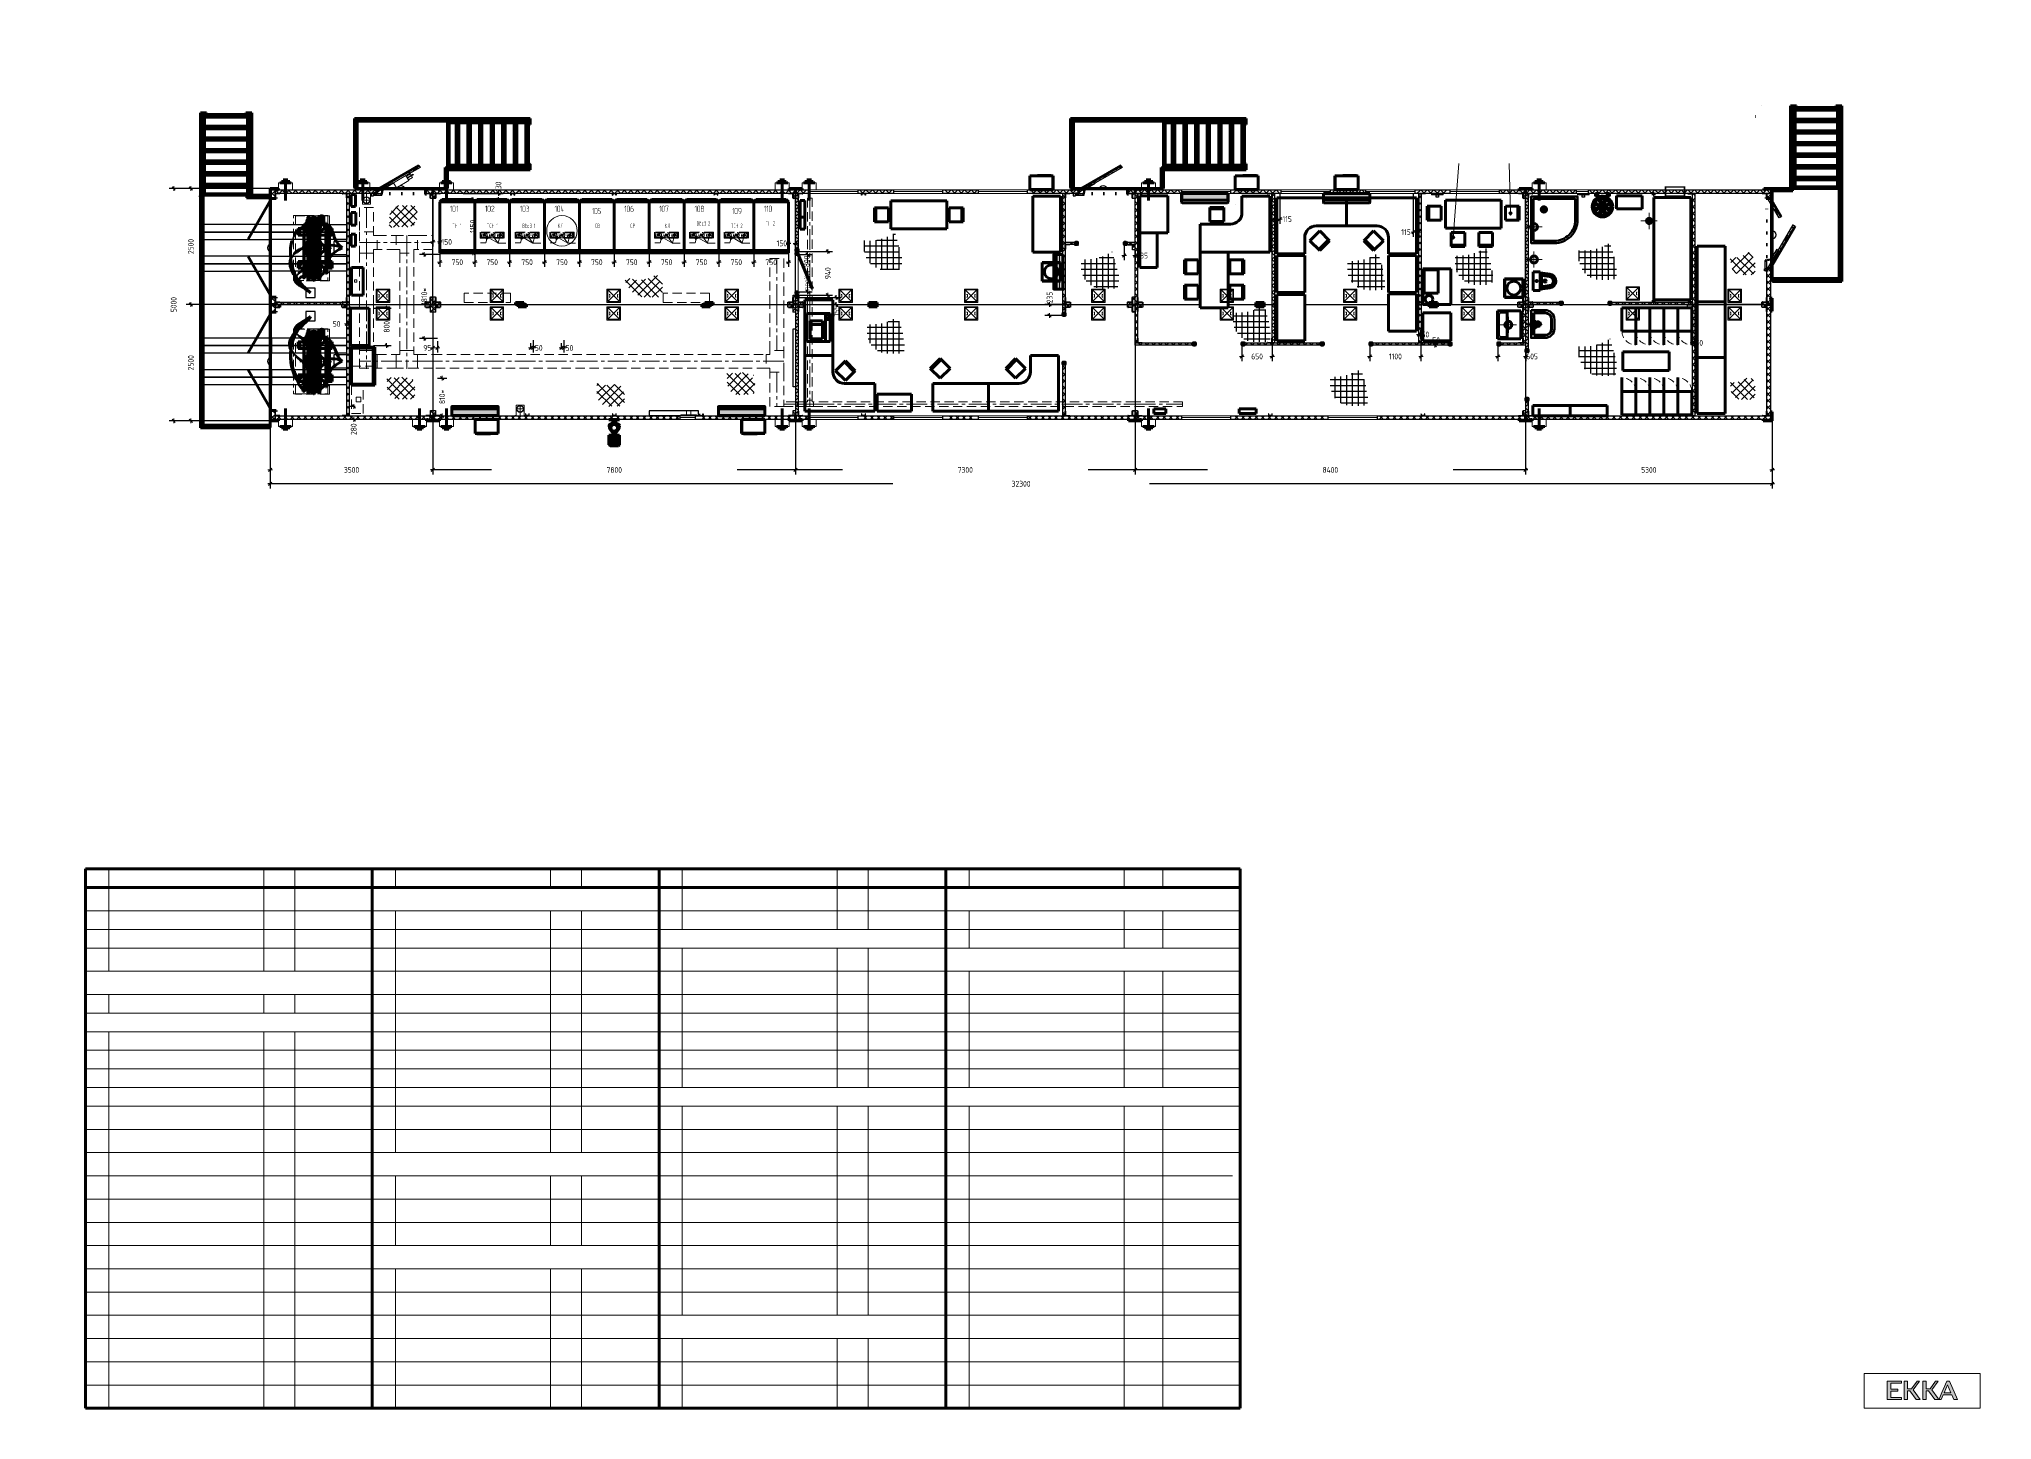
# Model space of a CAD drawing. Header units: millimetres. Extents: x 0 to 1680, y 0 to 594.
# Drawn here: x 0 to 840, y 0 to 594 of the extents above; entities that cross this region are included whole.
import ezdxf

# ---------------------------------------------------------------- set-up
doc = ezdxf.new("R2010")
doc.units = ezdxf.units.MM
for name, pattern in [('K5LT32789', [5, 0, -5]), ('K5LT32791', [0]), ('K5LT32792', [0]), ('K5LT32793', [0]), ('K5LT32794', [0]), ('K5LT32795', [0]), ('K5LT32796', [0]), ('K5LT32797', [0]), ('K5LT32800', [4.5, 3, -1.5]), ('K5LT32805', [20.32, 12.7, -2.54, 2.54, -2.54]), ('K5LT32806', [0]), ('K5LT_AUXILIARY', [0]), ('K5LT_AXLED', [13.35, 8.85, -1.5, 1.5, -1.5]), ('K5LT_BASIC', [0]), ('K5LT_DASHED', [6, 4, -2]), ('K5LT_REINFORCED', [0]), ('K5LT_THIN', [0]), ('K5LT_THIN_INCLUDED_TO_HATCHING', [0])]:
    doc.linetypes.add(name, pattern=pattern)
doc.layers.add('Системный слой', color=7, linetype='Continuous')
doc.layers.add('Слой 1', color=7, linetype='Continuous')
doc.styles.add('KDIMTEXTSTYLE', font='GOST_AU.SHX', dxfattribs={"width": 0.96, "oblique": 15, "height": 5})
doc.styles.add('KTEXTSTYLE', font='GOST_AU.SHX', dxfattribs={"width": 0.96, "height": 5})
doc.dimstyles.new('KDIMSTYLE (0.02)', dxfattribs={"dimtxt": 5, "dimasz": 1, "dimexe": 2, "dimexo": 0, "dimgap": 1, "dimtad": 1, "dimlfac": 50, "dimtxsty": 'KDIMTEXTSTYLE', "dimsah": 1, "dimcen": 0, "dimdle": 1, "dimadec": 0, "dimazin": 0, "dimtfac": 0.667, "dimtmove": 0, "dimatfit": 3, "dimfxl": 0, "dimtvp": 1, "dimtolj": 1, "dimtzin": 0, "dimarcsym": 0})
pattern_1 = [(90, (0, 0), (-2.5, 2e-16), []), (180, (0, 0), (-3e-16, -2.5), [])]
pattern_2 = [(45, (0, 0), (-1.767767, 1.767767), []), (135, (0, 0), (-1.767767, -1.767767), [])]
pattern_3 = [(45, (0, 0), (-1.4142136, 1.4142136), []), (135, (0, 0), (-1.4142136, -1.4142136), [])]

msp = doc.modelspace()

# ---------------------------------------------------------------- blocks, each defined once
blk = doc.blocks.new('U1')
at = {"layer": 'Слой 1', "color": 232, "linetype": 'K5LT_AUXILIARY', "lineweight": 13, "true_color": 0xc52b79}
for p, q in [((785, 20), (835, 20)), ((785, 5), (785, 20)), ((835, 20), (835, 5)), ((835, 5), (785, 5))]:
    blk.add_line(p, q, dxfattribs=at)
blk = doc.blocks.new('U2')
at = {"layer": 'Слой 1', "color": 250, "linetype": 'K5LT32791', "lineweight": 18, "true_color": 0x333333}
for points, knots in [([(801.05, 9.61), (801.05, 9.61), (796.44, 9.61), (796.44, 9.61), (796.44, 12.39), (796.44, 12.39), (799.58, 12.39), (799.58, 12.39), (799.58, 13.27), (799.58, 13.27), (796.44, 13.27), (796.44, 13.27), (796.44, 15.85), (796.44, 15.85), (801.05, 15.85), (801.05, 15.85), (801.05, 16.73), (801.05, 16.73), (794.92, 16.73), (794.92, 16.73), (794.92, 8.73), (794.92, 8.73), (801.05, 8.73), (801.05, 8.73), (801.05, 9.61), (801.05, 9.61)], [0, 0, 0, 0, 0.076923, 0.076923, 0.153846, 0.153846, 0.230769, 0.230769, 0.307692, 0.307692, 0.384615, 0.384615, 0.461538, 0.461538, 0.538462, 0.538462, 0.615385, 0.615385, 0.692308, 0.692308, 0.769231, 0.769231, 0.846154, 0.846154, 1, 1, 1, 1]), ([(803.74, 12.5), (803.74, 12.5), (804.74, 12.5), (804.74, 12.5), (807.46, 8.73), (807.46, 8.73), (809.19, 8.73), (809.19, 8.73), (806.17, 12.94), (806.17, 12.94), (808.87, 16.73), (808.87, 16.73), (807.79, 16.73), (807.79, 16.73), (805.38, 13.38), (805.38, 13.38), (803.74, 13.38), (803.74, 13.38), (803.74, 16.73), (803.74, 16.73), (802.22, 16.73), (802.22, 16.73), (802.22, 8.73), (802.22, 8.73), (803.74, 8.73), (803.74, 8.73), (803.74, 12.5), (803.74, 12.5)], [0, 0, 0, 0, 0.071429, 0.071429, 0.142857, 0.142857, 0.214286, 0.214286, 0.285714, 0.285714, 0.357143, 0.357143, 0.428571, 0.428571, 0.5, 0.5, 0.571429, 0.571429, 0.642857, 0.642857, 0.714286, 0.714286, 0.785714, 0.785714, 0.857143, 0.857143, 1, 1, 1, 1]), ([(817.03, 8.94), (817.03, 8.94), (816.86, 9.18), (816.86, 9.18), (814.15, 12.93), (814.15, 12.93), (814.17, 12.93), (814.17, 12.93), (814.17, 12.94), (814.17, 12.94), (816.86, 16.73), (816.86, 16.73), (815.78, 16.73), (815.78, 16.73), (813.37, 13.38), (813.37, 13.38), (811.73, 13.38), (811.73, 13.38), (811.73, 16.73), (811.73, 16.73), (810.21, 16.73), (810.21, 16.73), (810.21, 8.73), (810.21, 8.73), (811.73, 8.73), (811.73, 8.73), (811.73, 12.5), (811.73, 12.5), (812.73, 12.5), (812.73, 12.5), (815.45, 8.73), (815.45, 8.73), (817.18, 8.73), (817.18, 8.73), (817.03, 8.94), (817.03, 8.94), (817.03, 8.94), (817.03, 8.94)], [0, 0, 0, 0, 0.052632, 0.052632, 0.105263, 0.105263, 0.157895, 0.157895, 0.210526, 0.210526, 0.263158, 0.263158, 0.315789, 0.315789, 0.368421, 0.368421, 0.421053, 0.421053, 0.473684, 0.473684, 0.526316, 0.526316, 0.578947, 0.578947, 0.631579, 0.631579, 0.684211, 0.684211, 0.736842, 0.736842, 0.789474, 0.789474, 0.842105, 0.842105, 0.894737, 0.894737, 1, 1, 1, 1]), ([(821.81, 16.73), (821.81, 16.73), (820.63, 16.73), (820.63, 16.73), (818.5, 11.77), (818.5, 11.77), (817.28, 8.94), (817.28, 8.94), (817.28, 8.94), (817.28, 8.94), (817.19, 8.73), (817.19, 8.73), (818.19, 8.73), (818.19, 8.73), (819.08, 10.82), (819.08, 10.82), (822.72, 10.82), (822.72, 10.82), (823.61, 8.73), (823.61, 8.73), (825.24, 8.73), (825.24, 8.73), (821.81, 16.73), (821.81, 16.73)], [0, 0, 0, 0, 0.083333, 0.083333, 0.166667, 0.166667, 0.25, 0.25, 0.333333, 0.333333, 0.416667, 0.416667, 0.5, 0.5, 0.583333, 0.583333, 0.666667, 0.666667, 0.75, 0.75, 0.833333, 0.833333, 1, 1, 1, 1]), ([(819.47, 11.7), (819.47, 11.7), (820.9, 15.06), (820.9, 15.06), (822.33, 11.7), (822.33, 11.7), (819.47, 11.7), (819.47, 11.7)], [0, 0, 0, 0, 0.25, 0.25, 0.5, 0.5, 1, 1, 1, 1])]:
    blk.add_open_spline(points, degree=3, knots=knots, dxfattribs=at)
blk = doc.blocks.new('U3')
at = {"layer": 'Слой 1', "color": 250, "linetype": 'K5LT32791', "lineweight": 18, "true_color": 0x333333}
for points, knots in [([(801.05, 9.61), (801.05, 9.61), (796.44, 9.61), (796.44, 9.61), (796.44, 12.39), (796.44, 12.39), (799.58, 12.39), (799.58, 12.39), (799.58, 13.27), (799.58, 13.27), (796.44, 13.27), (796.44, 13.27), (796.44, 15.85), (796.44, 15.85), (801.05, 15.85), (801.05, 15.85), (801.05, 16.73), (801.05, 16.73), (794.92, 16.73), (794.92, 16.73), (794.92, 8.73), (794.92, 8.73), (801.05, 8.73), (801.05, 8.73), (801.05, 9.61), (801.05, 9.61)], [0, 0, 0, 0, 0.076923, 0.076923, 0.153846, 0.153846, 0.230769, 0.230769, 0.307692, 0.307692, 0.384615, 0.384615, 0.461538, 0.461538, 0.538462, 0.538462, 0.615385, 0.615385, 0.692308, 0.692308, 0.769231, 0.769231, 0.846154, 0.846154, 1, 1, 1, 1]), ([(803.74, 12.5), (803.74, 12.5), (804.74, 12.5), (804.74, 12.5), (807.46, 8.73), (807.46, 8.73), (809.19, 8.73), (809.19, 8.73), (806.17, 12.94), (806.17, 12.94), (808.87, 16.73), (808.87, 16.73), (807.79, 16.73), (807.79, 16.73), (805.38, 13.38), (805.38, 13.38), (803.74, 13.38), (803.74, 13.38), (803.74, 16.73), (803.74, 16.73), (802.22, 16.73), (802.22, 16.73), (802.22, 8.73), (802.22, 8.73), (803.74, 8.73), (803.74, 8.73), (803.74, 12.5), (803.74, 12.5)], [0, 0, 0, 0, 0.071429, 0.071429, 0.142857, 0.142857, 0.214286, 0.214286, 0.285714, 0.285714, 0.357143, 0.357143, 0.428571, 0.428571, 0.5, 0.5, 0.571429, 0.571429, 0.642857, 0.642857, 0.714286, 0.714286, 0.785714, 0.785714, 0.857143, 0.857143, 1, 1, 1, 1]), ([(817.03, 8.94), (817.03, 8.94), (816.86, 9.18), (816.86, 9.18), (814.15, 12.93), (814.15, 12.93), (814.17, 12.93), (814.17, 12.93), (814.17, 12.94), (814.17, 12.94), (816.86, 16.73), (816.86, 16.73), (815.78, 16.73), (815.78, 16.73), (813.37, 13.38), (813.37, 13.38), (811.73, 13.38), (811.73, 13.38), (811.73, 16.73), (811.73, 16.73), (810.21, 16.73), (810.21, 16.73), (810.21, 8.73), (810.21, 8.73), (811.73, 8.73), (811.73, 8.73), (811.73, 12.5), (811.73, 12.5), (812.73, 12.5), (812.73, 12.5), (815.45, 8.73), (815.45, 8.73), (817.18, 8.73), (817.18, 8.73), (817.03, 8.94), (817.03, 8.94), (817.03, 8.94), (817.03, 8.94)], [0, 0, 0, 0, 0.052632, 0.052632, 0.105263, 0.105263, 0.157895, 0.157895, 0.210526, 0.210526, 0.263158, 0.263158, 0.315789, 0.315789, 0.368421, 0.368421, 0.421053, 0.421053, 0.473684, 0.473684, 0.526316, 0.526316, 0.578947, 0.578947, 0.631579, 0.631579, 0.684211, 0.684211, 0.736842, 0.736842, 0.789474, 0.789474, 0.842105, 0.842105, 0.894737, 0.894737, 1, 1, 1, 1]), ([(821.81, 16.73), (821.81, 16.73), (820.63, 16.73), (820.63, 16.73), (818.5, 11.77), (818.5, 11.77), (817.28, 8.94), (817.28, 8.94), (817.28, 8.94), (817.28, 8.94), (817.19, 8.73), (817.19, 8.73), (818.19, 8.73), (818.19, 8.73), (819.08, 10.82), (819.08, 10.82), (822.72, 10.82), (822.72, 10.82), (823.61, 8.73), (823.61, 8.73), (825.24, 8.73), (825.24, 8.73), (821.81, 16.73), (821.81, 16.73)], [0, 0, 0, 0, 0.083333, 0.083333, 0.166667, 0.166667, 0.25, 0.25, 0.333333, 0.333333, 0.416667, 0.416667, 0.5, 0.5, 0.583333, 0.583333, 0.666667, 0.666667, 0.75, 0.75, 0.833333, 0.833333, 1, 1, 1, 1]), ([(819.47, 11.7), (819.47, 11.7), (820.9, 15.06), (820.9, 15.06), (822.33, 11.7), (822.33, 11.7), (819.47, 11.7), (819.47, 11.7)], [0, 0, 0, 0, 0.25, 0.25, 0.5, 0.5, 1, 1, 1, 1])]:
    blk.add_open_spline(points, degree=3, knots=knots, dxfattribs=at)
blk = doc.blocks.new('U0')
at = {"layer": 'Слой 1', "true_color": 0x009300}
h = blk.add_hatch(color=94, dxfattribs=at)
h.paths.add_polyline_path([(801.05, 9.61), (801.05, 9.61), (801.04, 9.61), (800.98, 9.61), (800.76, 9.61), (799.98, 9.61), (799.32, 9.61), (798.96, 9.61), (798.79, 9.61), (798.7, 9.61), (798.6, 9.61), (798.46, 9.61), (798.25, 9.61), (797.94, 9.61), (797.51, 9.61), (796.96, 9.61), (796.48, 9.61), (796.44, 9.61), (796.44, 9.62), (796.44, 9.65), (796.44, 9.78), (796.44, 10.25), (796.44, 10.65), (796.44, 10.87), (796.44, 10.98), (796.44, 11.03), (796.44, 11.09), (796.44, 11.17), (796.44, 11.3), (796.44, 11.48), (796.44, 11.75), (796.44, 12.08), (796.44, 12.37), (796.44, 12.39), (796.45, 12.39), (796.49, 12.39), (796.63, 12.39), (797.16, 12.39), (797.62, 12.39), (797.86, 12.39), (797.98, 12.39), (798.04, 12.39), (798.11, 12.39), (798.2, 12.39), (798.34, 12.39), (798.55, 12.39), (798.85, 12.39), (799.22, 12.39), (799.55, 12.39), (799.58, 12.39), (799.58, 12.4), (799.58, 12.41), (799.58, 12.45), (799.58, 12.6), (799.58, 12.72), (799.58, 12.79), (799.58, 12.83), (799.58, 12.84), (799.58, 12.86), (799.58, 12.89), (799.58, 12.93), (799.58, 12.99), (799.58, 13.07), (799.58, 13.18), (799.58, 13.27), (799.58, 13.27), (799.57, 13.27), (799.53, 13.27), (799.38, 13.27), (798.86, 13.27), (798.4, 13.27), (798.16, 13.27), (798.04, 13.27), (797.98, 13.27), (797.91, 13.27), (797.82, 13.27), (797.67, 13.27), (797.47, 13.27), (797.17, 13.27), (796.8, 13.27), (796.47, 13.27), (796.44, 13.28), (796.44, 13.28), (796.44, 13.31), (796.44, 13.43), (796.44, 13.87), (796.44, 14.24), (796.44, 14.44), (796.44, 14.54), (796.44, 14.59), (796.44, 14.64), (796.44, 14.72), (796.44, 14.84), (796.44, 15.01), (796.44, 15.25), (796.44, 15.56), (796.44, 15.83), (796.44, 15.85), (796.45, 15.85), (796.51, 15.85), (796.72, 15.85), (797.5, 15.85), (798.17, 15.85), (798.52, 15.85), (798.7, 15.85), (798.79, 15.85), (798.89, 15.85), (799.03, 15.85), (799.24, 15.85), (799.54, 15.85), (799.97, 15.85), (800.52, 15.85), (801.01, 15.85), (801.05, 15.85), (801.05, 15.85), (801.05, 15.86), (801.05, 15.9), (801.05, 16.05), (801.05, 16.18), (801.05, 16.25), (801.05, 16.28), (801.05, 16.3), (801.05, 16.32), (801.05, 16.34), (801.05, 16.38), (801.05, 16.44), (801.05, 16.53), (801.05, 16.63), (801.05, 16.72), (801.05, 16.73), (801.03, 16.73), (800.96, 16.73), (800.67, 16.73), (799.64, 16.73), (798.75, 16.73), (798.28, 16.73), (798.04, 16.73), (797.92, 16.73), (797.8, 16.73), (797.61, 16.73), (797.33, 16.73), (796.93, 16.73), (796.35, 16.73), (795.62, 16.73), (794.98, 16.73), (794.92, 16.73), (794.92, 16.71), (794.92, 16.62), (794.92, 16.24), (794.92, 14.89), (794.92, 13.74), (794.92, 13.12), (794.92, 12.8), (794.92, 12.64), (794.92, 12.48), (794.92, 12.24), (794.92, 11.88), (794.92, 11.35), (794.92, 10.6), (794.92, 9.65), (794.92, 8.8), (794.92, 8.73), (794.94, 8.73), (795.01, 8.73), (795.3, 8.73), (796.33, 8.73), (797.21, 8.73), (797.69, 8.73), (797.93, 8.73), (798.05, 8.73), (798.17, 8.73), (798.36, 8.73), (798.64, 8.73), (799.04, 8.73), (799.62, 8.73), (800.35, 8.73), (800.99, 8.73), (801.05, 8.73), (801.05, 8.73), (801.05, 8.74), (801.05, 8.76), (801.05, 8.85), (801.05, 9.01), (801.05, 9.1), (801.05, 9.15), (801.05, 9.17), (801.05, 9.19), (801.05, 9.21), (801.05, 9.24), (801.05, 9.29), (801.05, 9.37), (801.05, 9.46), (801.05, 9.57)])
h.paths.add_polyline_path([(803.74, 12.5), (803.74, 12.5), (803.74, 12.5), (803.75, 12.5), (803.8, 12.5), (803.97, 12.5), (804.11, 12.5), (804.19, 12.5), (804.23, 12.5), (804.25, 12.5), (804.27, 12.5), (804.3, 12.5), (804.35, 12.5), (804.42, 12.5), (804.51, 12.5), (804.63, 12.5), (804.73, 12.5), (804.74, 12.5), (804.75, 12.49), (804.78, 12.44), (804.91, 12.27), (805.37, 11.63), (805.76, 11.09), (805.97, 10.8), (806.08, 10.65), (806.13, 10.57), (806.19, 10.5), (806.27, 10.38), (806.39, 10.21), (806.57, 9.96), (806.83, 9.61), (807.15, 9.16), (807.44, 8.76), (807.46, 8.73), (807.47, 8.73), (807.49, 8.73), (807.57, 8.73), (807.86, 8.73), (808.11, 8.73), (808.24, 8.73), (808.31, 8.73), (808.34, 8.73), (808.38, 8.73), (808.43, 8.73), (808.51, 8.73), (808.63, 8.73), (808.79, 8.73), (808.99, 8.73), (809.17, 8.73), (809.19, 8.73), (809.18, 8.74), (809.14, 8.79), (809, 8.99), (808.49, 9.7), (808.06, 10.3), (807.83, 10.63), (807.71, 10.8), (807.65, 10.88), (807.59, 10.96), (807.49, 11.09), (807.36, 11.28), (807.16, 11.56), (806.88, 11.96), (806.52, 12.46), (806.2, 12.9), (806.17, 12.94), (806.18, 12.95), (806.21, 12.99), (806.34, 13.17), (806.79, 13.81), (807.18, 14.36), (807.39, 14.65), (807.5, 14.8), (807.55, 14.87), (807.61, 14.95), (807.69, 15.07), (807.81, 15.24), (807.99, 15.49), (808.24, 15.84), (808.56, 16.3), (808.85, 16.69), (808.87, 16.73), (808.87, 16.73), (808.86, 16.73), (808.8, 16.73), (808.62, 16.73), (808.46, 16.73), (808.38, 16.73), (808.34, 16.73), (808.32, 16.73), (808.29, 16.73), (808.26, 16.73), (808.21, 16.73), (808.14, 16.73), (808.04, 16.73), (807.91, 16.73), (807.79, 16.73), (807.78, 16.73), (807.78, 16.72), (807.75, 16.68), (807.64, 16.52), (807.23, 15.96), (806.88, 15.47), (806.7, 15.22), (806.6, 15.08), (806.56, 15.02), (806.51, 14.95), (806.43, 14.85), (806.32, 14.7), (806.16, 14.47), (805.94, 14.16), (805.65, 13.76), (805.4, 13.41), (805.38, 13.38), (805.37, 13.38), (805.35, 13.38), (805.28, 13.38), (805, 13.38), (804.76, 13.38), (804.64, 13.38), (804.57, 13.38), (804.54, 13.38), (804.51, 13.38), (804.46, 13.38), (804.38, 13.38), (804.27, 13.38), (804.12, 13.38), (803.92, 13.38), (803.75, 13.38), (803.74, 13.38), (803.74, 13.39), (803.74, 13.43), (803.74, 13.58), (803.74, 14.15), (803.74, 14.63), (803.74, 14.89), (803.74, 15.02), (803.74, 15.09), (803.74, 15.16), (803.74, 15.26), (803.74, 15.41), (803.74, 15.64), (803.74, 15.95), (803.74, 16.35), (803.74, 16.7), (803.74, 16.73), (803.74, 16.73), (803.72, 16.73), (803.65, 16.73), (803.39, 16.73), (803.17, 16.73), (803.05, 16.73), (802.99, 16.73), (802.96, 16.73), (802.93, 16.73), (802.89, 16.73), (802.82, 16.73), (802.72, 16.73), (802.57, 16.73), (802.39, 16.73), (802.23, 16.73), (802.22, 16.73), (802.22, 16.71), (802.22, 16.62), (802.22, 16.24), (802.22, 14.89), (802.22, 13.73), (802.22, 13.12), (802.22, 12.8), (802.22, 12.64), (802.22, 12.48), (802.22, 12.24), (802.22, 11.88), (802.22, 11.35), (802.22, 10.6), (802.22, 9.65), (802.22, 8.8), (802.22, 8.73), (802.22, 8.73), (802.24, 8.73), (802.31, 8.73), (802.57, 8.73), (802.79, 8.73), (802.91, 8.73), (802.97, 8.73), (803, 8.73), (803.03, 8.73), (803.07, 8.73), (803.14, 8.73), (803.25, 8.73), (803.39, 8.73), (803.57, 8.73), (803.73, 8.73), (803.74, 8.73), (803.74, 8.74), (803.74, 8.76), (803.74, 8.87), (803.74, 9.26), (803.74, 9.94), (803.74, 10.33), (803.74, 10.53), (803.74, 10.63), (803.74, 10.69), (803.74, 10.79), (803.74, 10.93), (803.74, 11.14), (803.74, 11.44), (803.74, 11.85), (803.74, 12.31)])
h.paths.add_polyline_path([(817.03, 8.94), (817.03, 8.94), (817.03, 8.94), (817.03, 8.94), (817.01, 8.96), (816.98, 9.01), (816.96, 9.04), (816.95, 9.05), (816.94, 9.06), (816.94, 9.06), (816.94, 9.07), (816.93, 9.08), (816.92, 9.09), (816.91, 9.11), (816.89, 9.13), (816.87, 9.16), (816.86, 9.18), (816.85, 9.19), (816.83, 9.21), (816.75, 9.33), (816.43, 9.77), (815.96, 10.42), (815.7, 10.79), (815.56, 10.98), (815.49, 11.07), (815.44, 11.14), (815.37, 11.24), (815.27, 11.39), (815.11, 11.6), (814.89, 11.91), (814.58, 12.33), (814.26, 12.78), (814.15, 12.93), (814.15, 12.93), (814.15, 12.93), (814.15, 12.93), (814.16, 12.93), (814.16, 12.93), (814.16, 12.93), (814.16, 12.93), (814.16, 12.93), (814.16, 12.93), (814.16, 12.93), (814.16, 12.93), (814.16, 12.93), (814.17, 12.93), (814.17, 12.93), (814.17, 12.93), (814.17, 12.93), (814.17, 12.93), (814.17, 12.93), (814.17, 12.93), (814.17, 12.94), (814.17, 12.94), (814.17, 12.94), (814.17, 12.94), (814.17, 12.94), (814.17, 12.94), (814.17, 12.94), (814.17, 12.94), (814.17, 12.94), (814.17, 12.94), (814.17, 12.94), (814.17, 12.95), (814.2, 12.99), (814.34, 13.18), (814.81, 13.84), (815.19, 14.38), (815.39, 14.66), (815.49, 14.8), (815.54, 14.88), (815.6, 14.96), (815.68, 15.07), (815.81, 15.25), (815.99, 15.5), (816.25, 15.86), (816.57, 16.31), (816.85, 16.7), (816.86, 16.73), (816.86, 16.73), (816.85, 16.73), (816.8, 16.73), (816.61, 16.73), (816.46, 16.73), (816.37, 16.73), (816.33, 16.73), (816.31, 16.73), (816.29, 16.73), (816.25, 16.73), (816.2, 16.73), (816.13, 16.73), (816.03, 16.73), (815.9, 16.73), (815.79, 16.73), (815.78, 16.73), (815.77, 16.72), (815.74, 16.68), (815.63, 16.52), (815.22, 15.96), (814.88, 15.47), (814.69, 15.22), (814.6, 15.08), (814.55, 15.02), (814.5, 14.95), (814.43, 14.85), (814.32, 14.7), (814.16, 14.47), (813.93, 14.16), (813.64, 13.76), (813.39, 13.41), (813.37, 13.38), (813.37, 13.38), (813.35, 13.38), (813.27, 13.38), (812.99, 13.38), (812.76, 13.38), (812.63, 13.38), (812.57, 13.38), (812.53, 13.38), (812.5, 13.38), (812.45, 13.38), (812.38, 13.38), (812.27, 13.38), (812.11, 13.38), (811.92, 13.38), (811.75, 13.38), (811.73, 13.38), (811.73, 13.39), (811.73, 13.43), (811.73, 13.58), (811.73, 14.15), (811.73, 14.63), (811.73, 14.89), (811.73, 15.02), (811.73, 15.09), (811.73, 15.16), (811.73, 15.26), (811.73, 15.41), (811.73, 15.64), (811.73, 15.95), (811.73, 16.35), (811.73, 16.7), (811.73, 16.73), (811.73, 16.73), (811.71, 16.73), (811.64, 16.73), (811.38, 16.73), (811.16, 16.73), (811.05, 16.73), (810.99, 16.73), (810.96, 16.73), (810.93, 16.73), (810.88, 16.73), (810.81, 16.73), (810.71, 16.73), (810.57, 16.73), (810.38, 16.73), (810.23, 16.73), (810.21, 16.73), (810.21, 16.71), (810.21, 16.62), (810.21, 16.24), (810.21, 14.89), (810.21, 13.73), (810.21, 13.12), (810.21, 12.8), (810.21, 12.64), (810.21, 12.48), (810.21, 12.24), (810.21, 11.88), (810.21, 11.35), (810.21, 10.6), (810.21, 9.65), (810.21, 8.8), (810.21, 8.73), (810.22, 8.73), (810.23, 8.73), (810.31, 8.73), (810.56, 8.73), (810.78, 8.73), (810.9, 8.73), (810.96, 8.73), (810.99, 8.73), (811.02, 8.73), (811.07, 8.73), (811.14, 8.73), (811.24, 8.73), (811.38, 8.73), (811.56, 8.73), (811.72, 8.73), (811.73, 8.73), (811.73, 8.74), (811.73, 8.78), (811.73, 8.96), (811.73, 9.59), (811.73, 10.14), (811.73, 10.43), (811.73, 10.58), (811.73, 10.65), (811.73, 10.73), (811.73, 10.85), (811.73, 11.02), (811.73, 11.27), (811.73, 11.62), (811.73, 12.07), (811.73, 12.46), (811.73, 12.5), (811.74, 12.5), (811.75, 12.5), (811.79, 12.5), (811.96, 12.5), (812.11, 12.5), (812.18, 12.5), (812.22, 12.5), (812.24, 12.5), (812.26, 12.5), (812.3, 12.5), (812.34, 12.5), (812.41, 12.5), (812.5, 12.5), (812.62, 12.5), (812.73, 12.5), (812.73, 12.5), (812.74, 12.49), (812.77, 12.44), (812.9, 12.27), (813.36, 11.63), (813.75, 11.09), (813.96, 10.8), (814.07, 10.65), (814.12, 10.57), (814.18, 10.5), (814.26, 10.38), (814.38, 10.21), (814.56, 9.96), (814.82, 9.61), (815.14, 9.16), (815.43, 8.76), (815.46, 8.73), (815.46, 8.73), (815.48, 8.73), (815.56, 8.73), (815.85, 8.73), (816.1, 8.73), (816.24, 8.73), (816.3, 8.73), (816.34, 8.73), (816.37, 8.73), (816.43, 8.73), (816.5, 8.73), (816.62, 8.73), (816.78, 8.73), (816.99, 8.73), (817.17, 8.73), (817.18, 8.73), (817.18, 8.73), (817.18, 8.73), (817.17, 8.74), (817.15, 8.78), (817.13, 8.81), (817.11, 8.82), (817.11, 8.83), (817.1, 8.84), (817.1, 8.84), (817.1, 8.85), (817.09, 8.86), (817.08, 8.87), (817.06, 8.89), (817.05, 8.92), (817.03, 8.94), (817.03, 8.94), (817.03, 8.94), (817.03, 8.94), (817.03, 8.94), (817.03, 8.94), (817.03, 8.94), (817.03, 8.94), (817.03, 8.94)])
h.paths.add_polyline_path([(821.81, 16.73), (821.81, 16.73), (821.81, 16.73), (821.79, 16.73), (821.74, 16.73), (821.54, 16.73), (821.37, 16.73), (821.28, 16.73), (821.23, 16.73), (821.21, 16.73), (821.18, 16.73), (821.14, 16.73), (821.09, 16.73), (821.01, 16.73), (820.9, 16.73), (820.76, 16.73), (820.64, 16.73), (820.63, 16.73), (820.62, 16.72), (820.6, 16.66), (820.5, 16.43), (820.14, 15.59), (819.83, 14.87), (819.67, 14.49), (819.58, 14.3), (819.54, 14.2), (819.5, 14.1), (819.43, 13.95), (819.34, 13.72), (819.2, 13.39), (819, 12.93), (818.74, 12.34), (818.52, 11.82), (818.5, 11.77), (818.5, 11.77), (818.48, 11.73), (818.43, 11.6), (818.22, 11.12), (818.04, 10.71), (817.95, 10.49), (817.9, 10.38), (817.88, 10.33), (817.85, 10.27), (817.82, 10.18), (817.76, 10.05), (817.68, 9.86), (817.57, 9.6), (817.42, 9.26), (817.3, 8.96), (817.28, 8.94), (817.28, 8.94), (817.28, 8.94), (817.28, 8.94), (817.28, 8.94), (817.28, 8.94), (817.28, 8.94), (817.28, 8.94), (817.28, 8.94), (817.28, 8.94), (817.28, 8.94), (817.28, 8.94), (817.28, 8.94), (817.28, 8.94), (817.28, 8.93), (817.26, 8.89), (817.25, 8.86), (817.24, 8.84), (817.24, 8.84), (817.24, 8.83), (817.23, 8.83), (817.23, 8.82), (817.23, 8.81), (817.22, 8.8), (817.21, 8.77), (817.2, 8.75), (817.19, 8.73), (817.19, 8.73), (817.2, 8.73), (817.21, 8.73), (817.25, 8.73), (817.42, 8.73), (817.57, 8.73), (817.64, 8.73), (817.68, 8.73), (817.7, 8.73), (817.72, 8.73), (817.75, 8.73), (817.8, 8.73), (817.87, 8.73), (817.96, 8.73), (818.08, 8.73), (818.18, 8.73), (818.19, 8.73), (818.19, 8.73), (818.2, 8.76), (818.24, 8.86), (818.39, 9.21), (818.52, 9.51), (818.59, 9.67), (818.63, 9.76), (818.64, 9.8), (818.66, 9.84), (818.69, 9.91), (818.73, 10), (818.79, 10.14), (818.87, 10.34), (818.98, 10.59), (819.07, 10.81), (819.08, 10.82), (819.09, 10.82), (819.13, 10.82), (819.3, 10.82), (819.91, 10.82), (820.44, 10.82), (820.72, 10.82), (820.86, 10.82), (820.94, 10.82), (821.01, 10.82), (821.12, 10.82), (821.29, 10.82), (821.53, 10.82), (821.87, 10.82), (822.3, 10.82), (822.68, 10.82), (822.72, 10.82), (822.72, 10.82), (822.73, 10.79), (822.77, 10.69), (822.92, 10.34), (823.05, 10.04), (823.12, 9.88), (823.15, 9.79), (823.17, 9.75), (823.19, 9.71), (823.22, 9.65), (823.26, 9.55), (823.32, 9.41), (823.4, 9.22), (823.51, 8.97), (823.6, 8.75), (823.61, 8.73), (823.61, 8.73), (823.63, 8.73), (823.71, 8.73), (823.98, 8.73), (824.22, 8.73), (824.34, 8.73), (824.41, 8.73), (824.44, 8.73), (824.47, 8.73), (824.52, 8.73), (824.6, 8.73), (824.71, 8.73), (824.86, 8.73), (825.06, 8.73), (825.23, 8.73), (825.24, 8.73), (825.23, 8.74), (825.21, 8.8), (825.11, 9.02), (824.76, 9.85), (824.14, 11.29), (823.79, 12.12), (823.6, 12.54), (823.51, 12.76), (823.45, 12.89), (823.37, 13.09), (823.24, 13.39), (823.05, 13.84), (822.78, 14.48), (822.4, 15.34), (821.99, 16.32)])
h.paths.add_polyline_path([(819.47, 11.7), (819.47, 11.7), (819.48, 11.7), (819.51, 11.7), (819.64, 11.7), (820.12, 11.7), (820.54, 11.7), (820.76, 11.7), (820.87, 11.7), (820.93, 11.7), (820.99, 11.7), (821.07, 11.7), (821.2, 11.7), (821.39, 11.7), (821.66, 11.7), (822, 11.7), (822.3, 11.7), (822.33, 11.71), (822.32, 11.72), (822.29, 11.8), (822.15, 12.12), (821.88, 12.74), (821.73, 13.11), (821.65, 13.3), (821.61, 13.39), (821.59, 13.44), (821.55, 13.53), (821.5, 13.65), (821.42, 13.83), (821.31, 14.09), (821.16, 14.44), (820.99, 14.85), (820.9, 15.06), (820.89, 15.05), (820.88, 15.01), (820.81, 14.86), (820.57, 14.29), (820.36, 13.8), (820.25, 13.54), (820.2, 13.41), (820.17, 13.35), (820.14, 13.28), (820.1, 13.18), (820.03, 13.02), (819.94, 12.8), (819.8, 12.49), (819.63, 12.09), (819.48, 11.73)])
at = {"layer": 'Слой 1'}
for name in ['U1', 'U2', 'U3']:
    blk.add_blockref(name, (0, 0), dxfattribs=at)
blk = doc.blocks.new('U8')
at = {"layer": 'Системный слой', "color": 150, "linetype": 'K5LT_BASIC', "lineweight": 25, "true_color": 0x0080ff}
for p, q in [((100.02, 510.98), (132.42, 510.98)), ((100.02, 507.78), (100.02, 510.98)), ((132.42, 507.78), (100.02, 507.78)), ((132.42, 510.98), (132.42, 507.78))]:
    blk.add_line(p, q, dxfattribs=at)
blk = doc.blocks.new('U9')
at = {"layer": 'Системный слой', "color": 150, "linetype": 'K5LT_BASIC', "lineweight": 25, "true_color": 0x0080ff}
for p, q in [((100.02, 500.58), (132.42, 500.58)), ((100.02, 497.38), (100.02, 500.58)), ((132.42, 497.38), (100.02, 497.38)), ((132.42, 500.58), (132.42, 497.38))]:
    blk.add_line(p, q, dxfattribs=at)
blk = doc.blocks.new('U10')
at = {"layer": 'Системный слой', "color": 150, "linetype": 'K5LT_BASIC', "lineweight": 25, "true_color": 0x0080ff}
for p, q in [((100.02, 514.18), (132.42, 514.18)), ((100.02, 510.98), (100.02, 514.18)), ((132.42, 514.18), (132.42, 510.98)), ((132.42, 510.98), (100.02, 510.98))]:
    blk.add_line(p, q, dxfattribs=at)
blk = doc.blocks.new('U11')
at = {"layer": 'Системный слой', "color": 150, "linetype": 'K5LT_BASIC', "lineweight": 25, "true_color": 0x0080ff}
for p, q in [((100.02, 497.38), (132.42, 497.38)), ((100.02, 494.18), (100.02, 497.38)), ((132.42, 497.38), (132.42, 494.18)), ((132.42, 494.18), (100.02, 494.18))]:
    blk.add_line(p, q, dxfattribs=at)
blk = doc.blocks.new('U12')
at = {"layer": 'Системный слой', "color": 7, "linetype": 'K5LT_DASHED', "lineweight": 13}
for p, q in [((110.27, 517.97), (124.96, 517.97)), ((110.27, 490.01), (110.27, 517.97)), ((124.96, 517.97), (124.96, 490.01)), ((124.96, 490.01), (110.27, 490.01))]:
    blk.add_line(p, q, dxfattribs=at)
blk = doc.blocks.new('U13')
at = {"layer": 'Системный слой', "color": 5, "linetype": 'K5LT32792', "lineweight": 60, "true_color": 0x0000ff}
for p, q in [((329.36, 517.34), (327.42, 517.34)), ((327.42, 517.34), (327.42, 512.24)), ((329.36, 512.24), (329.36, 517.34)), ((327.42, 512.24), (329.36, 512.24))]:
    blk.add_line(p, q, dxfattribs=at)
blk = doc.blocks.new('U14')
at = {"layer": 'Системный слой', "color": 7, "linetype": 'K5LT_DASHED', "lineweight": 13}
for p, q in [((202.82, 484.68), (182.82, 484.68)), ((182.82, 484.68), (182.82, 480.68)), ((182.82, 480.68), (202.82, 480.68)), ((202.82, 480.68), (202.82, 484.68))]:
    blk.add_line(p, q, dxfattribs=at)
blk = doc.blocks.new('U15')
at = {"layer": 'Системный слой', "color": 7, "linetype": 'K5LT_DASHED', "lineweight": 13}
for p, q in [((288.42, 484.68), (268.42, 484.68)), ((268.42, 484.68), (268.42, 480.68)), ((268.42, 480.68), (288.42, 480.68)), ((288.42, 480.68), (288.42, 484.68))]:
    blk.add_line(p, q, dxfattribs=at)
blk = doc.blocks.new('U16')
at = {"layer": 'Системный слой', "color": 150, "linetype": 'K5LT_BASIC', "lineweight": 25, "true_color": 0x0080ff}
for p, q in [((132.42, 451.78), (100.02, 451.78)), ((100.02, 451.78), (100.02, 448.58)), ((100.02, 448.58), (132.42, 448.58)), ((132.42, 448.58), (132.42, 451.78))]:
    blk.add_line(p, q, dxfattribs=at)
blk = doc.blocks.new('U17')
at = {"layer": 'Системный слой', "color": 150, "linetype": 'K5LT_BASIC', "lineweight": 25, "true_color": 0x0080ff}
for p, q in [((132.42, 462.18), (100.02, 462.18)), ((100.02, 462.18), (100.02, 458.98)), ((132.42, 458.98), (132.42, 462.18)), ((100.02, 458.98), (132.42, 458.98))]:
    blk.add_line(p, q, dxfattribs=at)
blk = doc.blocks.new('U18')
at = {"layer": 'Системный слой', "color": 150, "linetype": 'K5LT_BASIC', "lineweight": 25, "true_color": 0x0080ff}
for p, q in [((132.42, 448.58), (100.02, 448.58)), ((100.02, 448.58), (100.02, 445.38)), ((100.02, 445.38), (132.42, 445.38)), ((132.42, 445.38), (132.42, 448.58))]:
    blk.add_line(p, q, dxfattribs=at)
blk = doc.blocks.new('U19')
at = {"layer": 'Системный слой', "color": 150, "linetype": 'K5LT_BASIC', "lineweight": 25, "true_color": 0x0080ff}
for p, q in [((132.42, 465.38), (100.02, 465.38)), ((100.02, 465.38), (100.02, 462.18)), ((100.02, 462.18), (132.42, 462.18)), ((132.42, 462.18), (132.42, 465.38))]:
    blk.add_line(p, q, dxfattribs=at)
blk = doc.blocks.new('U20')
at = {"layer": 'Системный слой', "color": 7, "linetype": 'K5LT_DASHED', "lineweight": 13}
for p, q in [((110.27, 469.17), (124.96, 469.17)), ((110.27, 441.21), (110.27, 469.17)), ((124.96, 469.17), (124.96, 441.21)), ((124.96, 441.21), (110.27, 441.21))]:
    blk.add_line(p, q, dxfattribs=at)
blk = doc.blocks.new('U21')
at = {"layer": 'Системный слой', "color": 5, "linetype": 'K5LT32792', "lineweight": 60, "true_color": 0x0000ff}
for p, q in [((658.52, 436.32), (642.52, 436.32)), ((642.52, 436.32), (642.52, 431.98)), ((642.52, 431.98), (658.52, 431.98)), ((658.52, 431.98), (658.52, 436.32))]:
    blk.add_line(p, q, dxfattribs=at)
blk = doc.blocks.new('U88')
at = {"layer": 'Системный слой', "color": 7, "linetype": 'K5LT_DASHED', "lineweight": 13}
for p, q in [((136.42, 437.98), (136.42, 439.98)), ((136.42, 439.98), (138.42, 439.98)), ((138.42, 437.98), (136.42, 437.98)), ((138.42, 439.98), (138.42, 437.98))]:
    blk.add_line(p, q, dxfattribs=at)
blk = doc.blocks.new('U89')
at = {"layer": 'Системный слой', "color": 7, "linetype": 'K5LT_DASHED', "lineweight": 13}
for p, q in [((139.42, 444.98), (134.42, 444.98)), ((134.42, 444.98), (134.42, 432.98)), ((139.42, 432.98), (139.42, 444.98)), ((134.42, 432.98), (139.42, 432.98))]:
    blk.add_line(p, q, dxfattribs=at)
blk = doc.blocks.new('U90')
at = {"layer": 'Системный слой', "color": 150, "linetype": 'K5LT_BASIC', "lineweight": 25, "true_color": 0x0080ff}
for p, q in [((324.42, 444.38), (324.42, 469.38)), ((324.42, 469.38), (325.42, 469.38)), ((325.42, 469.38), (325.42, 444.38)), ((325.42, 444.38), (324.42, 444.38))]:
    blk.add_line(p, q, dxfattribs=at)
blk = doc.blocks.new('U91')
at = {"layer": 'Системный слой', "color": 5, "linetype": 'K5LT32792', "lineweight": 60, "true_color": 0x0000ff}
for p, q in [((141.95, 478.22), (133.95, 478.22)), ((133.95, 478.22), (133.95, 462.22)), ((141.95, 462.22), (141.95, 478.22)), ((133.95, 462.22), (141.95, 462.22))]:
    blk.add_line(p, q, dxfattribs=at)
blk = doc.blocks.new('U92')
at = {"layer": 'Системный слой', "color": 5, "linetype": 'K5LT32792', "lineweight": 60, "true_color": 0x0000ff}
for p, q in [((139.42, 495.78), (134.42, 495.78)), ((134.42, 495.78), (134.42, 483.78)), ((139.42, 483.78), (139.42, 495.78)), ((134.42, 483.78), (139.42, 483.78))]:
    blk.add_line(p, q, dxfattribs=at)
blk = doc.blocks.new('U93')
at = {"layer": 'Системный слой', "color": 150, "linetype": 'K5LT_BASIC', "lineweight": 25, "true_color": 0x0080ff}
for p, q in [((99.42, 510.98), (70.58, 510.98)), ((70.58, 510.98), (70.58, 507.78)), ((70.58, 507.78), (99.42, 507.78)), ((99.42, 507.78), (99.42, 510.98))]:
    blk.add_line(p, q, dxfattribs=at)
blk = doc.blocks.new('U94')
at = {"layer": 'Системный слой', "color": 150, "linetype": 'K5LT_BASIC', "lineweight": 25, "true_color": 0x0080ff}
for p, q in [((99.42, 514.18), (70.58, 514.18)), ((70.58, 514.18), (70.58, 510.98)), ((99.42, 510.98), (99.42, 514.18)), ((70.58, 510.98), (99.42, 510.98))]:
    blk.add_line(p, q, dxfattribs=at)
blk = doc.blocks.new('U95')
at = {"layer": 'Системный слой', "color": 150, "linetype": 'K5LT_BASIC', "lineweight": 25, "true_color": 0x0080ff}
for p, q in [((99.42, 448.58), (70.58, 448.58)), ((70.58, 448.58), (70.58, 445.38)), ((70.58, 445.38), (99.42, 445.38)), ((99.42, 445.38), (99.42, 448.58))]:
    blk.add_line(p, q, dxfattribs=at)
blk = doc.blocks.new('U96')
at = {"layer": 'Системный слой', "color": 150, "linetype": 'K5LT_BASIC', "lineweight": 25, "true_color": 0x0080ff}
for p, q in [((99.42, 451.78), (70.58, 451.78)), ((70.58, 451.78), (70.58, 448.58)), ((70.58, 448.58), (99.42, 448.58)), ((99.42, 448.58), (99.42, 451.78))]:
    blk.add_line(p, q, dxfattribs=at)
blk = doc.blocks.new('U97')
at = {"layer": 'Системный слой', "color": 150, "linetype": 'K5LT_BASIC', "lineweight": 25, "true_color": 0x0080ff}
for p, q in [((99.42, 462.18), (70.58, 462.18)), ((70.58, 462.18), (70.58, 458.98)), ((99.42, 458.98), (99.42, 462.18)), ((70.58, 458.98), (99.42, 458.98))]:
    blk.add_line(p, q, dxfattribs=at)
blk = doc.blocks.new('U98')
at = {"layer": 'Системный слой', "color": 150, "linetype": 'K5LT_BASIC', "lineweight": 25, "true_color": 0x0080ff}
for p, q in [((99.42, 465.38), (70.58, 465.38)), ((70.58, 465.38), (70.58, 462.18)), ((70.58, 462.18), (99.42, 462.18)), ((99.42, 462.18), (99.42, 465.38))]:
    blk.add_line(p, q, dxfattribs=at)
blk = doc.blocks.new('U99')
at = {"layer": 'Системный слой', "color": 150, "linetype": 'K5LT_BASIC', "lineweight": 25, "true_color": 0x0080ff}
for p, q in [((99.42, 497.38), (70.58, 497.38)), ((70.58, 497.38), (70.58, 494.18)), ((99.42, 494.18), (99.42, 497.38)), ((70.58, 494.18), (99.42, 494.18))]:
    blk.add_line(p, q, dxfattribs=at)
blk = doc.blocks.new('U100')
at = {"layer": 'Системный слой', "color": 150, "linetype": 'K5LT_BASIC', "lineweight": 25, "true_color": 0x0080ff}
for p, q in [((99.42, 500.58), (70.58, 500.58)), ((70.58, 500.58), (70.58, 497.38)), ((70.58, 497.38), (99.42, 497.38)), ((99.42, 497.38), (99.42, 500.58))]:
    blk.add_line(p, q, dxfattribs=at)
blk = doc.blocks.new('U101')
at = {"layer": 'Системный слой', "color": 7, "linetype": 'K5LT_DASHED', "lineweight": 13}
for p, q in [((135.7, 490.38), (136.7, 490.38)), ((135.7, 489.38), (135.7, 490.38)), ((136.7, 489.38), (135.7, 489.38)), ((136.7, 490.38), (136.7, 489.38))]:
    blk.add_line(p, q, dxfattribs=at)
blk = doc.blocks.new('U102')
at = {"layer": 'Системный слой', "color": 5, "linetype": 'K5LT32792', "lineweight": 60, "true_color": 0x0000ff}
for p, q in [((485.52, 526.58), (473.52, 526.58)), ((473.52, 526.58), (473.52, 510.58)), ((485.52, 510.58), (485.52, 526.58)), ((473.52, 510.58), (485.52, 510.58))]:
    blk.add_line(p, q, dxfattribs=at)
blk = doc.blocks.new('U103')
at = {"layer": 'Системный слой', "color": 5, "linetype": 'K5LT32792', "lineweight": 60, "true_color": 0x0000ff}
for p, q in [((480.92, 510.58), (473.52, 510.58)), ((473.52, 510.58), (473.52, 495.78)), ((480.92, 495.78), (480.92, 510.58)), ((473.52, 495.78), (480.92, 495.78))]:
    blk.add_line(p, q, dxfattribs=at)
blk = doc.blocks.new('U104')
at = {"layer": 'Системный слой', "color": 5, "linetype": 'K5LT32792', "lineweight": 60, "true_color": 0x0000ff}
for p, q in [((607.23, 495.18), (595.23, 495.18)), ((595.23, 495.18), (595.23, 479.78)), ((607.23, 479.78), (607.23, 495.18)), ((595.23, 479.78), (607.23, 479.78))]:
    blk.add_line(p, q, dxfattribs=at)
blk = doc.blocks.new('U105')
at = {"layer": 'Системный слой', "color": 150, "linetype": 'K5LT_BASIC', "lineweight": 25, "true_color": 0x0080ff}
for p, q in [((118.82, 486.78), (114.82, 486.78)), ((114.82, 486.78), (114.82, 482.78)), ((114.82, 482.78), (118.82, 482.78)), ((118.82, 482.78), (118.82, 486.78))]:
    blk.add_line(p, q, dxfattribs=at)
blk = doc.blocks.new('U106')
at = {"layer": 'Системный слой', "color": 150, "linetype": 'K5LT_BASIC', "lineweight": 25, "true_color": 0x0080ff}
for p, q in [((118.82, 476.78), (114.82, 476.78)), ((114.82, 476.78), (114.82, 472.78)), ((114.82, 472.78), (118.82, 472.78)), ((118.82, 472.78), (118.82, 476.78))]:
    blk.add_line(p, q, dxfattribs=at)
blk = doc.blocks.new('U107')
at = {"layer": 'Системный слой', "color": 150, "linetype": 'K5LT_BASIC', "lineweight": 25, "true_color": 0x0080ff}
for p, q in [((132.42, 506.98), (126.82, 506.98)), ((126.82, 506.98), (126.82, 501.38)), ((132.42, 501.38), (132.42, 506.98)), ((126.82, 501.38), (132.42, 501.38))]:
    blk.add_line(p, q, dxfattribs=at)
blk = doc.blocks.new('U108')
at = {"layer": 'Системный слой', "color": 150, "linetype": 'K5LT_BASIC', "lineweight": 25, "true_color": 0x0080ff}
for p, q in [((132.42, 458.18), (126.82, 458.18)), ((126.82, 458.18), (126.82, 452.58)), ((132.42, 452.58), (132.42, 458.18)), ((126.82, 452.58), (132.42, 452.58))]:
    blk.add_line(p, q, dxfattribs=at)
blk = doc.blocks.new('U112')
at = {"layer": 'Системный слой', "color": 5, "linetype": 'K5LT32792', "lineweight": 60, "true_color": 0x0000ff}
for p, q in [((136.16, 527.13), (134.22, 527.13)), ((134.22, 527.13), (134.22, 522.03)), ((134.22, 522.03), (136.16, 522.03)), ((136.16, 522.03), (136.16, 527.13))]:
    blk.add_line(p, q, dxfattribs=at)
blk = doc.blocks.new('U113')
at = {"layer": 'Системный слой', "color": 5, "linetype": 'K5LT32792', "lineweight": 60, "true_color": 0x0000ff}
for p, q in [((136.16, 510.03), (134.22, 510.03)), ((134.22, 510.03), (134.22, 504.93)), ((134.22, 504.93), (136.16, 504.93)), ((136.16, 504.93), (136.16, 510.03))]:
    blk.add_line(p, q, dxfattribs=at)
blk = doc.blocks.new('U114')
at = {"layer": 'Системный слой', "color": 5, "linetype": 'K5LT32792', "lineweight": 60, "true_color": 0x0000ff}
for p, q in [((674.52, 436.32), (658.52, 436.32)), ((658.52, 436.32), (658.52, 431.98)), ((658.52, 431.98), (674.52, 431.98)), ((674.52, 431.98), (674.52, 436.32))]:
    blk.add_line(p, q, dxfattribs=at)
blk = doc.blocks.new('U115')
at = {"layer": 'Системный слой', "color": 5, "linetype": 'K5LT32792', "lineweight": 60, "true_color": 0x0000ff}
for p, q in [((484.62, 434.92), (479.52, 434.92)), ((479.52, 434.92), (479.52, 432.98)), ((479.52, 432.98), (484.62, 432.98)), ((484.62, 432.98), (484.62, 434.92))]:
    blk.add_line(p, q, dxfattribs=at)
blk = doc.blocks.new('U116')
at = {"layer": 'Системный слой', "color": 5, "linetype": 'K5LT32792', "lineweight": 60, "true_color": 0x0000ff}
for p, q in [((326.54, 502.08), (325.54, 502.08)), ((325.54, 502.08), (325.54, 501.28)), ((325.54, 501.28), (326.54, 501.28)), ((326.54, 501.28), (326.54, 502.08))]:
    blk.add_line(p, q, dxfattribs=at)
blk = doc.blocks.new('U117')
at = {"layer": 'Системный слой', "color": 5, "linetype": 'K5LT32792', "lineweight": 60, "true_color": 0x0000ff}
for p, q in [((326.52, 485.28), (325.52, 485.28)), ((325.52, 485.28), (325.52, 484.48)), ((325.52, 484.48), (326.52, 484.48)), ((326.52, 484.48), (326.52, 485.28))]:
    blk.add_line(p, q, dxfattribs=at)
blk = doc.blocks.new('U118')
at = {"layer": 'Системный слой', "color": 30, "linetype": 'K5LT_AXLED', "lineweight": 13, "true_color": 0xff8000}
for p, q in [((124.2, 469.36), (109.51, 469.36)), ((109.51, 469.36), (109.51, 441.4)), ((124.2, 441.4), (124.2, 469.36)), ((109.51, 441.4), (124.2, 441.4))]:
    blk.add_line(p, q, dxfattribs=at)
blk = doc.blocks.new('U119')
at = {"layer": 'Системный слой', "color": 30, "linetype": 'K5LT_AXLED', "lineweight": 13, "true_color": 0xff8000}
for p, q in [((109.51, 518.16), (124.2, 518.16)), ((109.51, 490.2), (109.51, 518.16)), ((124.2, 518.16), (124.2, 490.2)), ((124.2, 490.2), (109.51, 490.2))]:
    blk.add_line(p, q, dxfattribs=at)
blk = doc.blocks.new('U120')
at = {"layer": 'Системный слой', "color": 134, "linetype": 'K5LT_REINFORCED', "lineweight": 60, "true_color": 0x009696}
for p, q in [((694.72, 527.58), (694.22, 527.58)), ((694.22, 527.58), (694.22, 526.78)), ((694.22, 526.78), (694.72, 526.78)), ((694.72, 526.78), (694.72, 527.58))]:
    blk.add_line(p, q, dxfattribs=at)
blk = doc.blocks.new('U121')
at = {"layer": 'Системный слой', "color": 134, "linetype": 'K5LT_REINFORCED', "lineweight": 60, "true_color": 0x009696}
for p, q in [((694.72, 481.68), (694.22, 481.68)), ((694.22, 481.68), (694.22, 480.88)), ((694.22, 480.88), (694.72, 480.88)), ((694.72, 480.88), (694.72, 481.68))]:
    blk.add_line(p, q, dxfattribs=at)
blk = doc.blocks.new('U122')
at = {"layer": 'Системный слой', "color": 150, "linetype": 'K5LT_BASIC', "lineweight": 25, "true_color": 0x0080ff}
for p, q in [((133.92, 478.68), (133.42, 478.68)), ((133.42, 478.68), (133.42, 477.88)), ((133.42, 477.88), (133.92, 477.88)), ((133.92, 477.88), (133.92, 478.68))]:
    blk.add_line(p, q, dxfattribs=at)
blk = doc.blocks.new('U123')
at = {"layer": 'Системный слой', "color": 150, "linetype": 'K5LT_BASIC', "lineweight": 25, "true_color": 0x0080ff}
for p, q in [((133.92, 462.88), (133.42, 462.88)), ((133.42, 462.88), (133.42, 462.08)), ((133.42, 462.08), (133.92, 462.08)), ((133.92, 462.08), (133.92, 462.88))]:
    blk.add_line(p, q, dxfattribs=at)
blk = doc.blocks.new('U124')
at = {"layer": 'Системный слой', "color": 150, "linetype": 'K5LT_BASIC', "lineweight": 25, "true_color": 0x0080ff}
for p, q in [((283.62, 434.03), (262.42, 434.03)), ((262.42, 434.03), (262.42, 432.01)), ((262.42, 432.01), (283.62, 432.01)), ((283.62, 432.01), (283.62, 434.03))]:
    blk.add_line(p, q, dxfattribs=at)
blk = doc.blocks.new('U126')
at = {"layer": 'Системный слой'}
h = blk.add_hatch(dxfattribs=at)
h.set_pattern_fill('', angle=45, style=0, pattern_type=0)
h.set_pattern_definition(pattern_3)
h.paths.add_polyline_path([(168.32, 479.88), (168.32, 480.88), (166.12, 480.88), (166.12, 479.88)])
at = {"layer": 'Системный слой', "color": 150, "linetype": 'K5LT_BASIC', "lineweight": 25, "true_color": 0x0080ff}
for p, q in [((166.12, 479.88), (166.12, 480.88)), ((166.12, 480.88), (168.32, 480.88)), ((168.32, 479.88), (166.12, 479.88)), ((168.32, 480.88), (168.32, 479.88))]:
    blk.add_line(p, q, dxfattribs=at)
blk = doc.blocks.new('U127')
at = {"layer": 'Системный слой'}
h = blk.add_hatch(dxfattribs=at)
h.set_pattern_fill('', angle=45, style=0, pattern_type=0)
h.set_pattern_definition(pattern_3)
h.paths.add_polyline_path([(169.32, 479.88), (169.32, 483.08), (168.32, 483.08), (168.32, 479.88)])
at = {"layer": 'Системный слой', "color": 150, "linetype": 'K5LT_BASIC', "lineweight": 25, "true_color": 0x0080ff}
for p, q in [((168.32, 483.08), (169.32, 483.08)), ((168.32, 480.88), (168.32, 483.08)), ((168.32, 479.88), (168.32, 480.88)), ((169.32, 479.88), (168.32, 479.88)), ((169.32, 483.08), (169.32, 479.88))]:
    blk.add_line(p, q, dxfattribs=at)
blk = doc.blocks.new('U128')
at = {"layer": 'Системный слой'}
h = blk.add_hatch(dxfattribs=at)
h.set_pattern_fill('', angle=45, style=0, pattern_type=0)
h.set_pattern_definition(pattern_3)
h.paths.add_polyline_path([(145.22, 527.58), (145.22, 529.18), (101.62, 529.18), (101.62, 527.58)])
at = {"layer": 'Системный слой', "color": 150, "linetype": 'K5LT_BASIC', "lineweight": 25, "true_color": 0x0080ff}
for p, q in [((101.62, 527.58), (101.62, 529.18)), ((101.62, 529.18), (145.22, 529.18)), ((132.42, 527.58), (101.62, 527.58)), ((133.42, 527.58), (132.42, 527.58)), ((145.22, 527.58), (133.42, 527.58)), ((145.22, 529.18), (145.22, 527.58))]:
    blk.add_line(p, q, dxfattribs=at)
blk = doc.blocks.new('U129')
at = {"layer": 'Системный слой'}
h = blk.add_hatch(dxfattribs=at)
h.set_pattern_fill('', angle=45, style=0, pattern_type=0)
h.set_pattern_definition(pattern_3)
h.paths.add_polyline_path([(133.42, 479.88), (133.42, 527.58), (132.42, 527.58), (132.42, 479.88)])
at = {"layer": 'Системный слой', "color": 150, "linetype": 'K5LT_BASIC', "lineweight": 25, "true_color": 0x0080ff}
for p, q in [((132.42, 527.58), (133.42, 527.58)), ((132.42, 480.88), (132.42, 527.58)), ((133.42, 527.58), (133.42, 479.88)), ((132.42, 479.88), (132.42, 480.88)), ((133.42, 479.88), (132.42, 479.88)), ((132.42, 479.88), (132.42, 479.88))]:
    blk.add_line(p, q, dxfattribs=at)
blk = doc.blocks.new('U130')
at = {"layer": 'Системный слой'}
h = blk.add_hatch(dxfattribs=at)
h.set_pattern_fill('', angle=45, style=0, pattern_type=0)
h.set_pattern_definition(pattern_3)
h.paths.add_polyline_path([(169.32, 525.38), (169.32, 527.58), (168.32, 527.58), (168.32, 525.38)])
at = {"layer": 'Системный слой', "color": 150, "linetype": 'K5LT_BASIC', "lineweight": 25, "true_color": 0x0080ff}
for p, q in [((168.32, 527.58), (169.32, 527.58)), ((168.32, 525.38), (168.32, 527.58)), ((169.32, 525.38), (168.32, 525.38)), ((169.32, 527.58), (169.32, 525.38))]:
    blk.add_line(p, q, dxfattribs=at)
blk = doc.blocks.new('U131')
at = {"layer": 'Системный слой'}
h = blk.add_hatch(dxfattribs=at)
h.set_pattern_fill('', angle=45, style=0, pattern_type=0)
h.set_pattern_definition(pattern_3)
h.paths.add_polyline_path([(132.42, 479.88), (132.42, 480.88), (101.62, 480.88), (101.62, 479.88)])
at = {"layer": 'Системный слой', "color": 150, "linetype": 'K5LT_BASIC', "lineweight": 25, "true_color": 0x0080ff}
for p, q in [((101.62, 479.88), (101.62, 480.88)), ((101.62, 480.88), (132.42, 480.88)), ((132.42, 479.88), (101.62, 479.88)), ((132.42, 480.88), (132.42, 480.88)), ((132.42, 480.88), (132.42, 479.88)), ((132.42, 479.88), (132.42, 479.88))]:
    blk.add_line(p, q, dxfattribs=at)
blk = doc.blocks.new('U132')
at = {"layer": 'Системный слой'}
h = blk.add_hatch(dxfattribs=at)
h.set_pattern_fill('', angle=45, style=0, pattern_type=0)
h.set_pattern_definition(pattern_3)
h.paths.add_polyline_path([(101.62, 479.78), (101.62, 482.98), (100.02, 482.98), (100.02, 479.78)])
at = {"layer": 'Системный слой', "color": 150, "linetype": 'K5LT_BASIC', "lineweight": 25, "true_color": 0x0080ff}
for p, q in [((100.02, 482.98), (101.62, 482.98)), ((100.02, 479.78), (100.02, 482.98)), ((101.62, 479.78), (100.02, 479.78)), ((101.62, 482.98), (101.62, 479.78))]:
    blk.add_line(p, q, dxfattribs=at)
blk = doc.blocks.new('U133')
at = {"layer": 'Системный слой', "color": 134, "linetype": 'K5LT_REINFORCED', "lineweight": 60, "true_color": 0x009696}
for p, q in [((100.02, 525.38), (89.92, 507.88)), ((100.02, 482.98), (89.92, 500.47))]:
    blk.add_line(p, q, dxfattribs=at)
at = {"layer": 'Системный слой', "color": 7, "linetype": 'K5LT_THIN_INCLUDED_TO_HATCHING', "lineweight": 13}
blk.add_line((100.02, 482.98), (100.02, 525.38), dxfattribs=at)
at = {"layer": 'Системный слой', "color": 150, "linetype": 'K5LT_BASIC', "lineweight": 25, "true_color": 0x0080ff}
for p, q in [((100.02, 525.38), (101.62, 525.38)), ((101.62, 482.98), (100.02, 482.98))]:
    blk.add_line(p, q, dxfattribs=at)
blk = doc.blocks.new('U134')
at = {"layer": 'Системный слой', "color": 134, "linetype": 'K5LT_REINFORCED', "lineweight": 60, "true_color": 0x009696}
blk.add_line((145.22, 529.18), (163.4, 539.68), dxfattribs=at)
at = {"layer": 'Системный слой', "color": 7, "linetype": 'K5LT_THIN_INCLUDED_TO_HATCHING', "lineweight": 13}
blk.add_line((145.22, 529.18), (166.22, 529.18), dxfattribs=at)
at = {"layer": 'Системный слой', "color": 150, "linetype": 'K5LT_BASIC', "lineweight": 25, "true_color": 0x0080ff}
for p, q in [((145.22, 527.58), (145.22, 529.18)), ((166.22, 529.18), (166.22, 527.58))]:
    blk.add_line(p, q, dxfattribs=at)
at = {"layer": 'Системный слой', "color": 7, "linetype": 'K5LT32789', "lineweight": 100}
blk.add_line((166.22, 527.58), (145.22, 527.58), dxfattribs=at)
blk = doc.blocks.new('U135')
at = {"layer": 'Системный слой'}
h = blk.add_hatch(dxfattribs=at)
h.set_pattern_fill('', angle=45, style=0, pattern_type=0)
h.set_pattern_definition(pattern_3)
h.paths.add_polyline_path([(158.06, 535.44), (163.9, 538.81), (163.4, 539.68), (157.56, 536.3)])
h.paths.add_polyline_path([(151.67, 532.9), (145.22, 529.18), (145.72, 528.31), (152.17, 532.04)])
at = {"layer": 'Системный слой', "color": 150, "linetype": 'K5LT_BASIC', "lineweight": 25, "true_color": 0x0080ff}
for p, q in [((157.56, 536.3), (163.4, 539.68)), ((163.9, 538.81), (158.06, 535.44)), ((163.4, 539.68), (163.9, 538.81)), ((145.22, 529.18), (151.67, 532.9)), ((152.17, 532.04), (145.72, 528.31)), ((145.72, 528.31), (145.22, 529.18))]:
    blk.add_line(p, q, dxfattribs=at)
blk = doc.blocks.new('U137')
at = {"layer": 'Системный слой', "color": 232, "linetype": 'K5LT_AUXILIARY', "lineweight": 13, "true_color": 0xc52b79}
for p, q in [((157.89, 535.34), (157.8, 535.29)), ((157.8, 535.29), (157.85, 535.2)), ((157.85, 535.2), (157.94, 535.25)), ((157.94, 535.25), (157.89, 535.34))]:
    blk.add_line(p, q, dxfattribs=at)
blk = doc.blocks.new('U138')
at = {"layer": 'Системный слой', "color": 232, "linetype": 'K5LT_AUXILIARY', "lineweight": 13, "true_color": 0xc52b79}
for p, q in [((152.43, 532.19), (152.35, 532.14)), ((152.35, 532.14), (152.4, 532.05)), ((152.4, 532.05), (152.48, 532.1)), ((152.48, 532.1), (152.43, 532.19))]:
    blk.add_line(p, q, dxfattribs=at)
blk = doc.blocks.new('U140')
at = {"layer": 'Системный слой', "color": 7, "linetype": 'K5LT_THIN', "lineweight": 13}
for p, q in [((158.36, 534.33), (160.96, 535.83)), ((158.5, 534.09), (158.36, 534.33)), ((161.1, 535.59), (158.5, 534.09)), ((160.96, 535.83), (161.1, 535.59))]:
    blk.add_line(p, q, dxfattribs=at)
blk = doc.blocks.new('U141')
at = {"layer": 'Системный слой', "color": 7, "linetype": 'K5LT_THIN', "lineweight": 13}
for p, q in [((157.98, 534.99), (159.71, 535.99)), ((158.88, 533.43), (157.98, 534.99)), ((160.61, 534.43), (158.88, 533.43)), ((159.71, 535.99), (160.61, 534.43))]:
    blk.add_line(p, q, dxfattribs=at)
blk = doc.blocks.new('U142')
at = {"layer": 'Системный слой', "color": 7, "linetype": 'K5LT_THIN', "lineweight": 13}
for p, q in [((152.43, 532.19), (157.8, 535.29)), ((153.68, 530.02), (152.43, 532.19)), ((159.05, 533.12), (153.68, 530.02)), ((157.8, 535.29), (159.05, 533.12))]:
    blk.add_line(p, q, dxfattribs=at)
blk = doc.blocks.new('U139')
at = {"layer": 'Системный слой'}
for name in ['U142', 'U141', 'U140']:
    blk.add_blockref(name, (0, 0), dxfattribs=at)
blk = doc.blocks.new('U136')
at = {"layer": 'Системный слой'}
for name in ['U138', 'U139', 'U137']:
    blk.add_blockref(name, (0, 0), dxfattribs=at)
blk = doc.blocks.new('U143')
at = {"layer": 'Системный слой'}
h = blk.add_hatch(dxfattribs=at)
h.set_pattern_fill('', angle=45, style=0, pattern_type=0)
h.set_pattern_definition(pattern_3)
h.paths.add_polyline_path([(169.42, 527.58), (169.42, 529.18), (166.22, 529.18), (166.22, 527.58)])
at = {"layer": 'Системный слой', "color": 150, "linetype": 'K5LT_BASIC', "lineweight": 25, "true_color": 0x0080ff}
for p, q in [((166.22, 527.58), (166.22, 529.18)), ((166.22, 529.18), (169.42, 529.18)), ((168.32, 527.58), (166.22, 527.58)), ((169.32, 527.58), (168.32, 527.58)), ((169.42, 527.58), (169.32, 527.58)), ((169.42, 529.18), (169.42, 527.58))]:
    blk.add_line(p, q, dxfattribs=at)
blk = doc.blocks.new('U145')
at = {"layer": 'Системный слой', "color": 232, "linetype": 'K5LT_AUXILIARY', "lineweight": 13, "true_color": 0xc52b79}
for p, q in [((139.22, 532.18), (142.22, 532.18)), ((139.22, 529.18), (139.22, 532.18)), ((142.22, 532.18), (142.22, 529.18)), ((142.22, 529.18), (139.22, 529.18))]:
    blk.add_line(p, q, dxfattribs=at)
blk = doc.blocks.new('U146')
at = {"layer": 'Системный слой', "color": 232, "linetype": 'K5LT_AUXILIARY', "lineweight": 13, "true_color": 0xc52b79}
for p, q in [((136.22, 532.18), (139.22, 532.18)), ((136.22, 529.18), (136.22, 532.18)), ((139.22, 532.18), (139.22, 529.18)), ((139.22, 529.18), (136.22, 529.18))]:
    blk.add_line(p, q, dxfattribs=at)
blk = doc.blocks.new('U147')
at = {"layer": 'Системный слой', "color": 134, "linetype": 'K5LT_REINFORCED', "lineweight": 60, "true_color": 0x009696}
for p, q in [((141.62, 532.18), (136.82, 532.18)), ((141.02, 532.78), (137.42, 532.78)), ((138.18, 533.38), (140.26, 533.38)), ((139.22, 524.54), (139.22, 532.18))]:
    blk.add_line(p, q, dxfattribs=at)
blk = doc.blocks.new('U144')
at = {"layer": 'Системный слой'}
for name in ['U146', 'U147', 'U145']:
    blk.add_blockref(name, (0, 0), dxfattribs=at)
blk = doc.blocks.new('U149')
at = {"layer": 'Системный слой', "color": 232, "linetype": 'K5LT_AUXILIARY', "lineweight": 13, "true_color": 0xc52b79}
for p, q in [((106.02, 532.18), (109.02, 532.18)), ((106.02, 529.18), (106.02, 532.18)), ((109.02, 532.18), (109.02, 529.18)), ((109.02, 529.18), (106.02, 529.18))]:
    blk.add_line(p, q, dxfattribs=at)
blk = doc.blocks.new('U150')
at = {"layer": 'Системный слой', "color": 232, "linetype": 'K5LT_AUXILIARY', "lineweight": 13, "true_color": 0xc52b79}
for p, q in [((103.02, 532.18), (106.02, 532.18)), ((103.02, 529.18), (103.02, 532.18)), ((106.02, 532.18), (106.02, 529.18)), ((106.02, 529.18), (103.02, 529.18))]:
    blk.add_line(p, q, dxfattribs=at)
blk = doc.blocks.new('U151')
at = {"layer": 'Системный слой', "color": 134, "linetype": 'K5LT_REINFORCED', "lineweight": 60, "true_color": 0x009696}
for p, q in [((108.42, 532.18), (103.62, 532.18)), ((107.82, 532.78), (104.22, 532.78)), ((104.98, 533.38), (107.06, 533.38)), ((106.02, 524.54), (106.02, 532.18))]:
    blk.add_line(p, q, dxfattribs=at)
blk = doc.blocks.new('U148')
at = {"layer": 'Системный слой'}
for name in ['U150', 'U151', 'U149']:
    blk.add_blockref(name, (0, 0), dxfattribs=at)
blk = doc.blocks.new('U154')
at = {"layer": 'Системный слой', "color": 5, "linetype": 'K5LT32792', "lineweight": 60, "true_color": 0x0000ff}
for p, q in [((111.5, 498.19), (111.5, 498.37)), ((113.98, 498.37), (111.5, 498.37)), ((111.5, 495.64), (111.5, 498.19)), ((111.5, 495.46), (111.5, 495.64)), ((111.97, 496.91), (112.1, 497.13)), ((112.1, 496.69), (111.97, 496.91)), ((112.1, 497.13), (112.35, 497.13)), ((112.35, 496.69), (112.1, 496.69)), ((112.35, 497.13), (112.48, 496.91)), ((112.48, 496.91), (112.35, 496.69)), ((115.7, 498.37), (114.09, 498.37)), ((123.37, 498.37), (120.76, 498.37)), ((124.75, 498.37), (123.56, 498.37)), ((126.1, 498.37), (124.93, 498.37)), ((125.24, 497.13), (125.12, 496.91)), ((125.12, 496.91), (125.24, 496.69)), ((125.5, 497.13), (125.24, 497.13)), ((125.24, 496.69), (125.5, 496.69)), ((125.62, 496.91), (125.5, 497.13)), ((125.5, 496.69), (125.62, 496.91)), ((126.1, 498.19), (126.1, 498.37)), ((126.1, 496.68), (126.1, 498.19)), ((126.1, 495.64), (126.1, 496.68)), ((126.1, 495.46), (126.1, 495.64)), ((113.98, 495.46), (111.5, 495.46)), ((114.73, 495.46), (114.09, 495.46)), ((123.37, 495.46), (122.81, 495.46)), ((123.37, 495.46), (122.94, 495.46)), ((126.1, 495.46), (123.69, 495.46))]:
    blk.add_line(p, q, dxfattribs=at)
for centre, radius in [((112.23, 496.91), 0.273), ((112.23, 496.91), 0.197), ((112.23, 496.91), 0.146), ((112.23, 496.91), 0.109), ((112.23, 496.46), 0.1), ((125.37, 496.91), 0.273), ((125.37, 496.91), 0.197), ((125.37, 496.91), 0.146), ((125.37, 496.91), 0.109), ((125.37, 496.46), 0.1)]:
    blk.add_circle(centre, radius, dxfattribs=at)
at = {"layer": 'Системный слой', "color": 7, "linetype": 'K5LT32794', "lineweight": 18}
for centre, radius, start, end in [((112.23, 496.91), 0.126, 160, 70), ((114.05, 496.91), 0.0605, 306.23112, 53.76888), ((123.54, 496.91), 0.0605, 282.78968, 20), ((125.37, 496.91), 0.126, 110, 20)]:
    blk.add_arc(centre, radius, start, end, dxfattribs=at)
at = {"layer": 'Системный слой', "color": 5, "linetype": 'K5LT32792', "lineweight": 60, "true_color": 0x0000ff}
for centre, radius, start, end in [((114.05, 496.91), 0.1, 137.20307, 222.79693), ((114.05, 496.91), 0.0819, 153.74387, 206.25613), ((114.05, 496.91), 0.1, 290.92483, 69.07517), ((114.05, 496.91), 0.0819, 295.88129, 64.11871), ((114.05, 496.91), 0.0728, 299.41103, 60.58897), ((114.05, 496.91), 0.0501, 315.58469, 44.41531), ((123.54, 496.91), 0.1, 277.68728, 82.31272), ((123.54, 496.91), 0.0819, 279.40965, 80.59035), ((123.54, 496.91), 0.0728, 280.59867, 79.40133), ((123.54, 496.91), 0.05, 285.51749, 74.48251)]:
    blk.add_arc(centre, radius, start, end, dxfattribs=at)
blk = doc.blocks.new('U155')
at = {"layer": 'Системный слой', "color": 5, "linetype": 'K5LT32792', "lineweight": 60, "true_color": 0x0000ff}
for p, q in [((111.5, 512.53), (111.5, 512.35)), ((113.98, 512.53), (111.5, 512.53)), ((114.73, 512.53), (114.09, 512.53)), ((123.37, 512.53), (122.81, 512.53)), ((123.37, 512.53), (122.94, 512.53)), ((126.1, 512.53), (123.69, 512.53)), ((126.1, 512.53), (126.1, 512.35)), ((111.5, 512.35), (111.5, 509.8)), ((111.5, 509.8), (111.5, 509.62)), ((113.98, 509.62), (111.5, 509.62)), ((112.1, 511.29), (111.97, 511.07)), ((111.97, 511.07), (112.1, 510.85)), ((112.35, 511.29), (112.1, 511.29)), ((112.1, 510.85), (112.35, 510.85)), ((112.48, 511.07), (112.35, 511.29)), ((112.35, 510.85), (112.48, 511.07)), ((115.7, 509.62), (114.09, 509.62)), ((123.37, 509.62), (120.76, 509.62)), ((124.75, 509.62), (123.56, 509.62)), ((126.1, 509.62), (124.93, 509.62)), ((125.12, 511.07), (125.24, 511.29)), ((125.24, 510.85), (125.12, 511.07)), ((125.24, 511.29), (125.5, 511.29)), ((125.5, 510.85), (125.24, 510.85)), ((125.5, 511.29), (125.62, 511.07)), ((125.62, 511.07), (125.5, 510.85)), ((126.1, 512.35), (126.1, 511.31)), ((126.1, 511.31), (126.1, 509.8)), ((126.1, 509.8), (126.1, 509.62))]:
    blk.add_line(p, q, dxfattribs=at)
for centre, radius in [((112.23, 511.07), 0.273), ((112.23, 511.07), 0.197), ((112.23, 511.07), 0.146), ((112.23, 511.07), 0.109), ((112.23, 511.53), 0.1), ((125.37, 511.07), 0.273), ((125.37, 511.07), 0.197), ((125.37, 511.07), 0.146), ((125.37, 511.07), 0.109), ((125.37, 511.53), 0.1)]:
    blk.add_circle(centre, radius, dxfattribs=at)
at = {"layer": 'Системный слой', "color": 7, "linetype": 'K5LT32794', "lineweight": 18}
for centre, radius, start, end in [((112.23, 511.07), 0.126, 290, 200), ((114.05, 511.07), 0.0605, 306.23112, 53.76888), ((123.54, 511.07), 0.0605, 340, 77.21032), ((125.37, 511.07), 0.126, 340, 250)]:
    blk.add_arc(centre, radius, start, end, dxfattribs=at)
at = {"layer": 'Системный слой', "color": 5, "linetype": 'K5LT32792', "lineweight": 60, "true_color": 0x0000ff}
for centre, radius, start, end in [((114.05, 511.07), 0.1, 137.20307, 222.79693), ((114.05, 511.07), 0.0819, 153.74387, 206.25613), ((114.05, 511.07), 0.1, 290.92483, 69.07517), ((114.05, 511.07), 0.0819, 295.88129, 64.11871), ((114.05, 511.07), 0.0728, 299.41103, 60.58897), ((114.05, 511.07), 0.0501, 315.58469, 44.41531), ((123.54, 511.07), 0.1, 277.68728, 82.31272), ((123.54, 511.07), 0.0819, 279.40965, 80.59035), ((123.54, 511.07), 0.0728, 280.59867, 79.40133), ((123.54, 511.07), 0.05, 285.51749, 74.48251)]:
    blk.add_arc(centre, radius, start, end, dxfattribs=at)
blk = doc.blocks.new('U153')
at = {"layer": 'Системный слой', "color": 5, "linetype": 'K5LT32792', "lineweight": 60, "true_color": 0x0000ff}
for p, q in [((113.6, 513.86), (113.57, 513.83)), ((113.57, 513.68), (113.57, 513.83)), ((113.6, 513.64), (113.57, 513.68)), ((113.6, 513.32), (113.57, 513.28)), ((113.57, 513.13), (113.57, 513.28)), ((113.6, 513.1), (113.57, 513.13)), ((113.66, 513.86), (113.6, 513.86)), ((113.6, 513.64), (113.6, 513.86)), ((113.66, 513.64), (113.6, 513.64)), ((113.66, 513.32), (113.6, 513.32)), ((113.6, 513.1), (113.6, 513.32)), ((113.66, 513.1), (113.6, 513.1)), ((113.67, 513.93), (113.66, 513.91)), ((113.66, 513.91), (113.66, 513.75)), ((113.66, 513.75), (113.66, 513.6)), ((113.67, 513.58), (113.66, 513.6)), ((113.67, 513.38), (113.66, 513.36)), ((113.66, 513.36), (113.66, 513.21)), ((113.66, 513.21), (113.66, 513.05)), ((113.67, 513.03), (113.66, 513.05)), ((113.67, 513.93), (113.68, 513.93)), ((113.68, 513.58), (113.67, 513.58)), ((113.67, 513.38), (113.68, 513.38)), ((113.68, 513.03), (113.67, 513.03)), ((113.83, 513.93), (113.68, 513.93)), ((113.83, 513.75), (113.68, 513.75)), ((113.83, 513.58), (113.68, 513.58)), ((113.83, 513.38), (113.68, 513.38)), ((113.83, 513.21), (113.68, 513.21)), ((113.83, 513.03), (113.68, 513.03)), ((113.83, 513.93), (113.84, 513.93)), ((113.84, 513.58), (113.83, 513.58)), ((113.83, 513.38), (113.84, 513.38)), ((113.84, 513.03), (113.83, 513.03)), ((113.85, 513.91), (113.84, 513.93)), ((113.85, 513.6), (113.84, 513.58)), ((113.85, 513.36), (113.84, 513.38)), ((113.85, 513.05), (113.84, 513.03)), ((113.9, 513.93), (113.85, 513.93)), ((113.85, 513.58), (113.85, 513.93)), ((113.85, 513.03), (113.85, 513.38)), ((113.86, 513.38), (113.85, 513.38)), ((113.87, 513.63), (113.86, 513.63)), ((113.86, 513.63), (113.86, 513.48)), ((113.86, 513.48), (113.86, 513.33)), ((113.87, 513.33), (113.86, 513.33)), ((113.87, 513.63), (113.88, 513.63)), ((113.88, 513.33), (113.87, 513.33)), ((113.98, 513.63), (113.88, 513.63)), ((113.98, 513.48), (113.88, 513.48)), ((113.98, 513.33), (113.88, 513.33)), ((113.94, 513.97), (113.9, 513.97)), ((113.9, 513.63), (113.9, 513.97)), ((113.9, 512.99), (113.9, 513.33)), ((113.94, 512.99), (113.9, 512.99)), ((113.94, 514.03), (114.05, 514.03)), ((113.94, 513.63), (113.94, 514.03)), ((113.94, 504.15), (113.94, 513.33)), ((113.98, 513.48), (113.98, 513.63)), ((114.02, 513.62), (113.98, 513.62)), ((113.98, 513.33), (113.98, 513.48)), ((114.02, 513.3), (114.02, 513.66)), ((114.05, 513.66), (114.02, 513.66)), ((114.05, 513.3), (114.02, 513.3)), ((114.16, 514.03), (114.05, 514.03)), ((114.05, 514.03), (114.05, 512.93)), ((114.16, 512.93), (114.05, 512.93)), ((114.05, 512.93), (114.05, 504.54)), ((114.16, 514.03), (114.16, 512.93)), ((114.23, 514.03), (114.16, 514.03)), ((114.16, 513.97), (114.21, 513.97)), ((114.42, 513.84), (114.16, 513.79)), ((114.16, 513.55), (114.16, 513.79)), ((114.16, 513.57), (114.16, 513.57)), ((114.16, 513.17), (114.16, 513.55)), ((114.16, 513.39), (114.16, 513.39)), ((114.42, 513.12), (114.16, 513.17)), ((114.16, 512.99), (114.21, 512.99)), ((114.23, 512.93), (114.16, 512.93)), ((114.21, 513.97), (114.21, 513.8)), ((114.21, 513.93), (114.32, 513.93)), ((114.21, 513.16), (114.21, 512.99)), ((114.21, 513.03), (114.32, 513.03)), ((114.89, 514.03), (114.23, 514.03)), ((114.89, 512.93), (114.23, 512.93)), ((114.32, 513.93), (114.34, 513.93)), ((114.34, 513.03), (114.32, 513.03)), ((114.34, 513.93), (114.34, 513.92)), ((114.34, 513.83), (114.34, 513.92)), ((114.34, 513.04), (114.34, 513.13)), ((114.34, 513.03), (114.34, 513.04)), ((114.44, 513.86), (114.41, 513.83)), ((114.41, 513.68), (114.41, 513.83)), ((114.44, 513.64), (114.41, 513.68)), ((114.44, 513.32), (114.41, 513.28)), ((114.41, 513.13), (114.41, 513.28)), ((114.44, 513.1), (114.41, 513.13)), ((114.42, 513.86), (114.42, 513.88)), ((114.42, 513.88), (114.49, 513.88)), ((114.42, 513.84), (114.42, 513.86)), ((114.42, 513.86), (114.43, 513.86)), ((114.42, 513.61), (114.42, 513.67)), ((114.42, 513.53), (114.42, 513.61)), ((114.42, 513.61), (114.49, 513.61)), ((114.42, 513.53), (114.64, 513.53)), ((114.42, 513.29), (114.42, 513.53)), ((114.42, 513.08), (114.42, 513.12)), ((114.42, 513.08), (114.49, 513.08)), ((114.49, 513.86), (114.44, 513.86)), ((114.44, 513.64), (114.44, 513.86)), ((114.49, 513.64), (114.44, 513.64)), ((114.49, 513.32), (114.44, 513.32)), ((114.44, 513.1), (114.44, 513.32)), ((114.49, 513.1), (114.44, 513.1)), ((114.5, 513.93), (114.49, 513.91)), ((114.49, 513.91), (114.49, 513.75)), ((114.49, 513.75), (114.49, 513.6)), ((114.5, 513.58), (114.49, 513.6)), ((114.5, 513.38), (114.49, 513.36)), ((114.49, 513.36), (114.49, 513.21)), ((114.49, 513.21), (114.49, 513.05)), ((114.5, 513.03), (114.49, 513.05)), ((114.5, 513.93), (114.52, 513.93)), ((114.52, 513.58), (114.5, 513.58)), ((114.5, 513.38), (114.52, 513.38)), ((114.52, 513.03), (114.5, 513.03)), ((114.66, 513.93), (114.52, 513.93)), ((114.66, 513.75), (114.52, 513.75)), ((114.66, 513.58), (114.52, 513.58)), ((114.66, 513.38), (114.52, 513.38)), ((114.66, 513.21), (114.52, 513.21)), ((114.66, 513.03), (114.52, 513.03)), ((114.64, 513.58), (114.64, 513.53)), ((114.64, 513.38), (114.64, 513.53)), ((114.66, 513.93), (114.68, 513.93)), ((114.68, 513.58), (114.66, 513.58)), ((114.66, 513.38), (114.68, 513.38)), ((114.68, 513.03), (114.66, 513.03)), ((114.69, 513.91), (114.68, 513.93)), ((114.69, 513.6), (114.68, 513.58)), ((114.69, 513.36), (114.68, 513.38)), ((114.69, 513.05), (114.68, 513.03)), ((114.74, 513.93), (114.69, 513.93)), ((114.69, 513.58), (114.69, 513.93)), ((114.74, 513.38), (114.69, 513.38)), ((114.69, 513.03), (114.69, 513.38)), ((114.74, 513.53), (114.74, 513.97)), ((114.78, 513.97), (114.74, 513.97)), ((114.78, 513.53), (114.74, 513.53)), ((114.74, 512.99), (114.74, 513.43)), ((114.78, 513.43), (114.74, 513.43)), ((114.78, 512.99), (114.74, 512.99)), ((114.78, 513.53), (114.78, 513.97)), ((114.89, 513.86), (114.78, 513.86)), ((114.89, 513.64), (114.78, 513.64)), ((114.78, 512.99), (114.78, 513.43)), ((114.89, 513.32), (114.78, 513.32)), ((114.89, 513.1), (114.78, 513.1)), ((115, 514.03), (114.89, 514.03)), ((114.89, 514.03), (114.89, 512.93)), ((115, 512.93), (114.89, 512.93)), ((115, 514.03), (115, 512.93)), ((115.06, 514.03), (115, 514.03)), ((115, 513.97), (115.04, 513.97)), ((115, 513.53), (115.04, 513.53)), ((115, 513.43), (115.04, 513.43)), ((115, 512.99), (115.04, 512.99)), ((115.06, 512.93), (115, 512.93)), ((115.04, 513.97), (115.04, 513.53)), ((115.04, 513.93), (115.16, 513.93)), ((115.04, 513.75), (115.16, 513.75)), ((115.04, 513.58), (115.16, 513.58)), ((115.04, 513.43), (115.04, 512.99)), ((115.04, 513.38), (115.16, 513.38)), ((115.04, 513.21), (115.16, 513.21)), ((115.04, 513.03), (115.16, 513.03)), ((115.67, 514.03), (115.06, 514.03)), ((115.67, 512.93), (115.06, 512.93)), ((115.16, 513.93), (115.18, 513.93)), ((115.18, 513.58), (115.16, 513.58)), ((115.16, 513.38), (115.18, 513.38)), ((115.18, 513.03), (115.16, 513.03)), ((115.18, 513.93), (115.18, 513.92)), ((115.18, 513.75), (115.18, 513.92)), ((115.22, 513.76), (115.18, 513.76)), ((115.18, 513.59), (115.18, 513.75)), ((115.18, 513.58), (115.18, 513.59)), ((115.18, 513.38), (115.18, 513.37)), ((115.18, 513.21), (115.18, 513.37)), ((115.18, 513.04), (115.18, 513.21)), ((115.22, 513.2), (115.18, 513.2)), ((115.18, 513.03), (115.18, 513.04)), ((115.42, 513.79), (115.22, 513.79)), ((115.22, 513.78), (115.22, 513.79)), ((115.22, 513.68), (115.22, 513.78)), ((115.22, 513.78), (115.42, 513.78)), ((115.22, 513.58), (115.22, 513.68)), ((115.22, 513.68), (115.42, 513.68)), ((115.22, 513.38), (115.22, 513.58)), ((115.22, 513.58), (115.42, 513.58)), ((115.22, 513.28), (115.22, 513.38)), ((115.22, 513.38), (115.42, 513.38)), ((115.22, 513.18), (115.22, 513.28)), ((115.22, 513.28), (115.42, 513.28)), ((115.22, 513.18), (115.42, 513.18)), ((115.22, 513.17), (115.22, 513.18)), ((115.42, 513.17), (115.22, 513.17)), ((115.23, 516.06), (115.27, 516.1)), ((115.23, 516.04), (115.25, 516.01)), ((115.25, 516.01), (115.41, 516.17)), ((115.25, 516.01), (115.27, 515.98)), ((115.48, 515.77), (115.27, 515.98)), ((115.32, 516.08), (115.29, 516.1)), ((115.29, 516.1), (115.32, 516.08)), ((115.67, 516.43), (115.41, 516.17)), ((115.41, 516.17), (115.67, 515.92)), ((115.42, 513.79), (115.42, 513.78)), ((115.42, 513.68), (115.42, 513.78)), ((115.42, 513.76), (115.64, 513.74)), ((115.42, 513.68), (115.42, 513.58)), ((115.42, 513.38), (115.42, 513.58)), ((115.42, 513.38), (115.42, 513.28)), ((115.42, 513.18), (115.42, 513.28)), ((115.42, 513.2), (115.64, 513.22)), ((115.42, 513.18), (115.42, 513.17)), ((115.48, 515.77), (115.53, 515.72)), ((115.56, 516.39), (115.52, 516.35)), ((115.52, 516.33), (115.54, 516.3)), ((115.67, 516.32), (115.52, 516.18)), ((115.52, 516.18), (115.61, 516.1)), ((115.67, 515.58), (115.53, 515.72)), ((115.54, 516.22), (115.67, 516.35)), ((115.58, 516.06), (115.54, 516.1)), ((115.61, 516.37), (115.58, 516.39)), ((115.58, 516.39), (115.61, 516.37)), ((115.62, 516.12), (115.67, 516.16)), ((115.62, 516.02), (115.67, 515.97)), ((115.67, 515.94), (115.64, 515.97)), ((115.64, 513.48), (115.64, 513.84)), ((115.64, 513.84), (115.67, 513.84)), ((115.64, 513.22), (115.64, 513.74)), ((115.64, 513.12), (115.64, 513.48)), ((115.67, 513.12), (115.64, 513.12)), ((115.67, 490.63), (115.67, 517.36)), ((115.7, 517.39), (116.56, 517.39)), ((115.94, 513.48), (116.03, 513.63)), ((116.03, 513.33), (115.94, 513.48)), ((116.22, 513.84), (116.02, 513.84)), ((116.02, 513.83), (116.02, 513.63)), ((116.02, 513.33), (116.02, 513.12)), ((116.22, 513.12), (116.02, 513.12)), ((116.03, 513.63), (116.21, 513.63)), ((116.21, 513.33), (116.03, 513.33)), ((116.22, 515.42), (116.19, 515.4)), ((116.19, 515.32), (116.19, 515.4)), ((116.21, 513.63), (116.3, 513.48)), ((116.3, 513.48), (116.21, 513.33)), ((116.22, 513.63), (116.22, 513.83)), ((116.22, 513.12), (116.22, 513.33)), ((116.56, 517.39), (116.67, 517.39)), ((116.67, 490.59), (116.67, 517.39)), ((116.69, 515.86), (116.67, 515.88)), ((116.67, 515.87), (116.67, 515.88)), ((116.67, 515.88), (116.67, 515.88)), ((116.67, 515.87), (116.69, 515.85)), ((116.67, 515.54), (116.71, 515.54)), ((116.67, 514.85), (117.02, 515.21)), ((116.67, 515.1), (116.71, 515.1)), ((116.67, 514.84), (116.71, 514.89)), ((116.73, 514.87), (116.67, 514.82)), ((116.67, 514.8), (116.73, 514.87)), ((116.67, 514.79), (116.74, 514.86)), ((116.75, 514.85), (116.67, 514.76)), ((116.67, 514.75), (116.76, 514.84)), ((116.67, 514.74), (116.77, 514.83)), ((116.67, 514.73), (116.76, 514.82)), ((116.76, 514.21), (116.67, 513.84)), ((116.74, 514.21), (116.67, 513.95)), ((116.75, 514.21), (116.67, 513.87)), ((116.74, 513.84), (116.67, 513.84)), ((116.74, 513.12), (116.67, 513.12)), ((116.67, 513.12), (116.71, 512.93)), ((116.67, 513.09), (116.71, 512.93)), ((116.67, 513.01), (116.69, 512.93)), ((116.74, 512.93), (116.67, 512.93)), ((116.69, 515.86), (116.68, 515.86)), ((116.69, 515.86), (116.9, 515.65)), ((116.69, 515.86), (116.69, 515.86)), ((116.69, 515.86), (116.69, 515.85)), ((116.69, 515.85), (116.89, 515.65)), ((116.7, 515.07), (116.78, 515.14)), ((116.71, 515.54), (116.71, 515.1)), ((116.71, 515.47), (116.72, 515.49)), ((116.72, 515.48), (116.71, 515.49)), ((116.71, 515.16), (116.72, 515.14)), ((116.71, 514.89), (116.71, 514.87)), ((116.71, 514.89), (116.71, 514.89)), ((116.71, 514.87), (116.73, 514.87)), ((116.72, 515.49), (116.74, 515.49)), ((116.74, 515.14), (116.72, 515.14)), ((116.72, 515.14), (116.74, 515.14)), ((116.74, 514.86), (116.73, 514.87)), ((116.74, 514.86), (116.73, 514.84)), ((116.73, 514.84), (116.75, 514.85)), ((116.74, 515.49), (116.8, 515.49)), ((116.74, 515.32), (116.8, 515.32)), ((116.74, 515.14), (116.8, 515.14)), ((116.74, 515.14), (116.8, 515.14)), ((116.91, 514.49), (116.74, 514.22)), ((116.74, 494.05), (116.74, 513.93)), ((116.76, 513.93), (116.74, 513.93)), ((116.77, 514.83), (116.75, 514.85)), ((116.93, 514.48), (116.75, 514.21)), ((116.76, 514.82), (117.09, 515.15)), ((116.76, 514.94), (116.77, 514.93)), ((116.77, 514.83), (116.76, 514.82)), ((116.93, 514.48), (116.76, 514.21)), ((116.93, 514.21), (116.76, 514.21)), ((116.76, 514.21), (116.76, 513.93)), ((116.76, 494.05), (116.76, 513.93)), ((116.77, 514.93), (116.98, 515.14)), ((116.79, 515.49), (116.92, 515.62)), ((116.8, 515.49), (116.81, 515.49)), ((116.8, 515.14), (116.81, 515.14)), ((116.81, 515.14), (116.8, 515.14)), ((116.81, 515.49), (116.82, 515.47)), ((116.81, 515.14), (116.82, 515.16)), ((116.82, 515.32), (116.82, 515.47)), ((119.57, 515.43), (116.82, 515.43)), ((116.82, 515.16), (116.82, 515.32)), ((119.57, 515.21), (116.82, 515.21)), ((116.82, 515.19), (116.83, 515.2)), ((116.89, 515.65), (116.92, 515.62)), ((116.89, 515.65), (116.9, 515.65)), ((116.9, 515.65), (116.91, 515.65)), ((116.9, 515.64), (116.91, 515.65)), ((116.92, 515.63), (116.91, 515.65)), ((116.92, 515.63), (116.91, 515.63)), ((116.92, 515.63), (116.93, 515.63)), ((116.92, 515.62), (116.93, 515.63)), ((116.92, 515.62), (116.96, 515.58)), ((116.96, 515.58), (116.92, 515.54)), ((117.19, 514.77), (116.92, 514.5)), ((116.93, 515.63), (116.93, 515.62)), ((116.95, 515.61), (116.93, 515.62)), ((116.93, 515.61), (116.93, 515.62)), ((117.21, 514.76), (116.93, 514.49)), ((117.21, 514.75), (116.93, 514.48)), ((117.21, 514.48), (116.93, 514.48)), ((116.93, 514.48), (116.93, 493.5)), ((116.95, 515.61), (116.94, 515.6)), ((116.95, 515.61), (116.95, 515.6)), ((116.95, 515.6), (116.96, 515.59)), ((116.95, 515.59), (116.95, 515.6)), ((116.95, 515.59), (116.96, 515.59)), ((116.96, 515.59), (116.96, 515.59)), ((116.96, 515.59), (117.13, 515.43)), ((116.96, 515.59), (116.96, 515.58)), ((116.96, 515.58), (117.09, 515.45)), ((116.98, 515.14), (116.96, 515.15)), ((117.02, 515.2), (117.04, 515.21)), ((117.04, 515.2), (117.02, 515.2)), ((117.02, 515.2), (117.02, 515.2)), ((117.04, 515.18), (117.07, 515.21)), ((117.06, 515.21), (117.04, 515.18)), ((117.04, 515.18), (117.04, 515.2)), ((117.05, 515.17), (117.04, 515.18)), ((117.05, 515.17), (117.09, 515.21)), ((117.07, 515.17), (117.05, 515.17)), ((117.06, 515.43), (117.09, 515.45)), ((117.11, 515.21), (117.06, 515.16)), ((117.06, 515.16), (117.07, 515.17)), ((117.07, 515.14), (117.06, 515.16)), ((117.07, 515.15), (117.13, 515.21)), ((117.07, 515.14), (117.14, 515.21)), ((117.09, 515.15), (117.07, 515.14)), ((117.09, 515.45), (117.11, 515.43)), ((117.09, 515.21), (117.09, 515.43)), ((117.09, 515.15), (117.15, 515.21)), ((117.49, 514.96), (117.2, 514.78)), ((117.5, 514.94), (117.21, 514.76)), ((117.51, 514.94), (117.21, 514.75)), ((117.51, 514.75), (117.21, 514.75)), ((117.21, 514.75), (117.21, 493.23)), ((117.74, 515.05), (117.5, 514.96)), ((117.75, 515.03), (117.51, 514.94)), ((117.75, 515.03), (117.51, 514.94)), ((117.75, 514.94), (117.51, 514.94)), ((117.51, 514.94), (117.51, 493.05)), ((118.65, 515.05), (117.75, 515.05)), ((118.65, 515.03), (117.75, 515.03)), ((117.75, 515.03), (117.75, 492.96)), ((118.65, 515.03), (117.75, 515.03)), ((118.65, 515.03), (117.75, 515.03)), ((118.89, 514.96), (118.65, 515.05)), ((118.65, 515.03), (118.65, 492.96)), ((118.89, 514.94), (118.65, 515.03)), ((118.89, 514.94), (118.65, 515.03)), ((118.89, 514.94), (118.65, 514.94)), ((118.89, 514.94), (118.89, 493.05)), ((119.18, 514.75), (118.89, 514.94)), ((119.19, 514.76), (118.89, 514.94)), ((119.18, 514.75), (118.89, 514.75)), ((119.2, 514.78), (118.9, 514.96)), ((119.18, 514.75), (119.18, 493.23)), ((119.46, 514.48), (119.18, 514.75)), ((119.46, 514.48), (119.18, 514.48)), ((119.46, 514.49), (119.19, 514.76)), ((119.48, 514.5), (119.2, 514.77)), ((119.23, 515.21), (119.33, 515.12)), ((119.25, 515.21), (119.34, 515.12)), ((119.26, 515.21), (119.35, 515.12)), ((119.36, 515.13), (119.27, 515.21)), ((119.31, 515.44), (119.3, 515.43)), ((119.3, 515.21), (119.37, 515.14)), ((119.31, 515.44), (119.44, 515.57)), ((119.31, 515.44), (119.32, 515.43)), ((119.31, 515.21), (119.31, 515.43)), ((119.31, 515.21), (119.37, 515.15)), ((119.38, 515.16), (119.33, 515.21)), ((119.33, 515.12), (119.66, 514.79)), ((119.34, 515.12), (119.33, 515.12)), ((119.34, 515.12), (119.36, 515.13)), ((119.35, 515.21), (119.39, 515.17)), ((119.35, 515.15), (119.36, 515.13)), ((119.37, 515.14), (119.35, 515.15)), ((119.37, 515.21), (119.72, 514.86)), ((119.37, 515.14), (119.38, 515.16)), ((119.38, 515.17), (119.38, 515.16)), ((119.39, 515.17), (119.38, 515.17)), ((119.39, 515.17), (119.4, 515.17)), ((119.48, 515.61), (119.44, 515.57)), ((119.48, 515.53), (119.44, 515.57)), ((119.45, 515.12), (119.44, 515.11)), ((119.44, 515.11), (119.65, 514.91)), ((119.46, 514.48), (119.46, 493.5)), ((119.63, 514.21), (119.46, 514.48)), ((119.63, 514.21), (119.46, 514.21)), ((119.64, 514.21), (119.47, 514.48)), ((119.5, 515.63), (119.48, 515.61)), ((119.48, 515.61), (119.6, 515.49)), ((119.66, 514.22), (119.48, 514.49)), ((119.5, 515.63), (119.71, 515.84)), ((119.58, 515.49), (119.57, 515.47)), ((119.57, 515.47), (119.57, 515.32)), ((119.57, 515.32), (119.57, 515.16)), ((119.58, 515.14), (119.57, 515.16)), ((119.58, 515.49), (119.6, 515.49)), ((119.6, 515.14), (119.58, 515.14)), ((119.65, 515.49), (119.6, 515.49)), ((119.65, 515.32), (119.6, 515.32)), ((119.65, 515.14), (119.6, 515.14)), ((119.61, 515.14), (119.7, 515.06)), ((119.72, 513.84), (119.63, 514.21)), ((119.63, 514.21), (119.63, 513.93)), ((119.63, 513.93), (119.63, 494.05)), ((119.63, 513.93), (119.65, 513.93)), ((119.72, 513.87), (119.64, 514.21)), ((119.65, 515.49), (119.67, 515.49)), ((119.67, 515.14), (119.65, 515.14)), ((119.65, 514.91), (119.66, 514.92)), ((119.65, 513.93), (119.65, 494.05)), ((119.65, 513.84), (119.72, 513.84)), ((119.65, 513.12), (119.72, 513.12)), ((119.72, 512.93), (119.65, 512.93)), ((119.66, 514.81), (119.67, 514.83)), ((119.66, 514.82), (119.72, 514.76)), ((119.66, 514.79), (119.66, 514.81)), ((119.66, 514.81), (119.72, 514.75)), ((119.66, 514.79), (119.72, 514.73)), ((119.72, 513.95), (119.66, 514.21)), ((119.68, 515.47), (119.67, 515.49)), ((119.68, 515.16), (119.67, 515.14)), ((119.67, 514.83), (119.69, 514.82)), ((119.72, 514.77), (119.67, 514.83)), ((119.68, 515.1), (119.68, 515.54)), ((119.72, 515.54), (119.68, 515.54)), ((119.68, 515.48), (119.68, 515.47)), ((119.72, 515.1), (119.68, 515.1)), ((119.68, 514.84), (119.69, 514.85)), ((119.69, 514.82), (119.68, 514.84)), ((119.68, 514.84), (119.72, 514.8)), ((119.68, 512.93), (119.72, 513.12)), ((119.69, 514.85), (119.71, 514.85)), ((119.72, 514.82), (119.69, 514.85)), ((119.69, 514.84), (119.72, 514.81)), ((119.69, 512.93), (119.72, 513.09)), ((119.72, 515.86), (119.71, 515.84)), ((119.71, 514.86), (119.71, 514.87)), ((119.71, 514.85), (119.71, 514.86)), ((119.71, 514.86), (119.72, 514.85)), ((119.71, 512.93), (119.72, 513.01)), ((119.72, 517.39), (119.72, 490.59)), ((119.83, 517.39), (119.72, 517.39)), ((120.69, 517.39), (119.83, 517.39)), ((120.82, 517.35), (120.05, 517.35)), ((120.05, 514.62), (120.05, 517.35)), ((120.82, 514.62), (120.05, 514.62)), ((120.17, 516.59), (120.24, 516.67)), ((120.2, 516.49), (120.17, 516.59)), ((120.17, 515.41), (120.24, 515.49)), ((120.2, 515.31), (120.17, 515.41)), ((120.17, 513.83), (120.17, 513.12)), ((120.3, 516.47), (120.2, 516.49)), ((120.3, 515.29), (120.2, 515.31)), ((120.24, 516.67), (120.34, 516.65)), ((120.24, 515.49), (120.34, 515.47)), ((120.37, 516.55), (120.3, 516.47)), ((120.37, 515.37), (120.3, 515.29)), ((120.34, 516.65), (120.37, 516.55)), ((120.34, 515.47), (120.37, 515.37)), ((120.37, 513.12), (120.37, 513.83)), ((120.72, 517.22), (120.7, 517.2)), ((120.7, 517.13), (120.7, 517.2)), ((120.72, 517.11), (120.7, 517.13)), ((120.72, 514.85), (120.7, 514.84)), ((120.7, 514.76), (120.7, 514.84)), ((120.72, 514.74), (120.7, 514.76)), ((120.77, 517.22), (120.72, 517.22)), ((120.72, 517.11), (120.72, 517.22)), ((120.77, 517.11), (120.72, 517.11)), ((120.77, 514.85), (120.72, 514.85)), ((120.72, 514.74), (120.72, 514.85)), ((120.77, 514.74), (120.72, 514.74)), ((120.73, 517.36), (120.73, 517.35)), ((120.73, 514.62), (120.73, 493.36)), ((121.11, 513.39), (120.73, 513.39)), ((120.77, 517.26), (120.78, 517.26)), ((120.77, 517.26), (120.77, 517.25)), ((120.77, 517.25), (120.77, 517.17)), ((120.77, 517.17), (120.77, 517.08)), ((120.77, 517.07), (120.77, 517.08)), ((120.78, 517.07), (120.77, 517.07)), ((120.77, 514.89), (120.78, 514.89)), ((120.77, 514.89), (120.77, 514.88)), ((120.77, 514.88), (120.77, 514.8)), ((120.77, 514.8), (120.77, 514.72)), ((120.77, 514.71), (120.77, 514.72)), ((120.78, 514.71), (120.77, 514.71)), ((120.85, 517.26), (120.78, 517.26)), ((120.85, 517.17), (120.78, 517.17)), ((120.85, 517.07), (120.78, 517.07)), ((120.85, 514.89), (120.78, 514.89)), ((120.85, 514.8), (120.78, 514.8)), ((120.85, 514.71), (120.78, 514.71)), ((120.92, 517.35), (120.82, 517.35)), ((120.82, 514.62), (120.92, 514.62)), ((120.85, 517.26), (120.86, 517.26)), ((120.86, 517.07), (120.85, 517.07)), ((120.85, 514.89), (120.86, 514.89)), ((120.86, 514.71), (120.85, 514.71)), ((120.86, 517.25), (120.86, 517.26)), ((120.89, 517.25), (120.86, 517.25)), ((120.86, 517.25), (120.86, 517.17)), ((120.86, 517.17), (120.86, 517.08)), ((120.86, 517.08), (120.86, 517.07)), ((120.86, 514.88), (120.86, 514.89)), ((120.89, 514.88), (120.86, 514.88)), ((120.86, 514.88), (120.86, 514.8)), ((120.86, 514.8), (120.86, 514.72)), ((120.86, 514.72), (120.86, 514.71)), ((120.89, 517.06), (120.89, 517.27)), ((120.92, 517.27), (120.89, 517.27)), ((120.92, 517.06), (120.89, 517.06)), ((120.89, 514.69), (120.89, 514.91)), ((120.92, 514.91), (120.89, 514.91)), ((120.92, 514.69), (120.89, 514.69)), ((120.92, 517.35), (120.92, 517.26)), ((120.96, 517.35), (120.92, 517.35)), ((120.92, 514.71), (120.92, 517.26)), ((120.92, 514.71), (120.92, 514.62)), ((120.96, 514.62), (120.92, 514.62)), ((121, 517.77), (120.96, 517.77)), ((120.96, 517.77), (120.96, 517.68)), ((120.96, 517.68), (120.96, 517.64)), ((121, 517.64), (120.96, 517.64)), ((121, 517.48), (120.96, 517.48)), ((120.96, 517.48), (120.96, 517.45)), ((121, 517.45), (120.96, 517.45)), ((120.96, 517.26), (120.96, 517.35)), ((121, 517.27), (120.96, 517.27)), ((120.96, 516.9), (120.96, 517.26)), ((121, 517.06), (120.96, 517.06)), ((121, 516.9), (120.96, 516.9)), ((120.96, 516.9), (120.96, 516.88)), ((120.96, 516.03), (120.96, 516.88)), ((120.96, 516.03), (120.96, 515.94)), ((121, 516.03), (120.96, 516.03)), ((121, 515.94), (120.96, 515.94)), ((120.96, 515.08), (120.96, 515.94)), ((120.96, 515.08), (120.96, 515.06)), ((121, 515.06), (120.96, 515.06)), ((120.96, 514.71), (120.96, 515.06)), ((121, 514.91), (120.96, 514.91)), ((120.96, 514.62), (120.96, 514.71)), ((121, 514.69), (120.96, 514.69)), ((120.96, 514.52), (120.96, 514.48)), ((121, 514.52), (120.96, 514.52)), ((121, 514.48), (120.96, 514.48)), ((120.96, 514.33), (120.96, 514.28)), ((121, 514.33), (120.96, 514.33)), ((120.96, 514.28), (120.96, 514.2)), ((121, 514.2), (120.96, 514.2)), ((121, 517.77), (121, 517.68)), ((121.08, 517.77), (121, 517.77)), ((121, 517.77), (122.13, 517.77)), ((121, 517.68), (121, 517.5)), ((122.09, 517.5), (121, 517.5)), ((121, 517.5), (121, 516.03)), ((121, 515.94), (121, 514.46)), ((121, 514.46), (121, 514.28)), ((121, 514.46), (122.09, 514.46)), ((121, 514.28), (121, 514.19)), ((121.08, 514.19), (121, 514.19)), ((121, 514.19), (122.13, 514.19)), ((121.08, 517.77), (121.94, 517.77)), ((121.08, 514.19), (121.94, 514.19)), ((121.09, 517.77), (121.09, 517.81)), ((121.09, 517.81), (121.51, 517.81)), ((121.09, 514.19), (121.09, 514.15)), ((121.89, 514.15), (121.09, 514.15)), ((121.2, 517.83), (121.23, 517.88)), ((121.21, 517.81), (121.2, 517.83)), ((121.2, 517.83), (121.51, 517.83)), ((121.21, 514.15), (121.2, 514.13)), ((121.2, 514.13), (121.23, 514.08)), ((121.79, 514.13), (121.2, 514.13)), ((121.23, 517.88), (121.51, 517.88)), ((121.76, 514.08), (121.23, 514.08)), ((121.25, 517.89), (121.28, 517.94)), ((121.26, 517.88), (121.25, 517.89)), ((121.25, 517.89), (121.51, 517.89)), ((121.26, 514.08), (121.25, 514.07)), ((121.25, 514.07), (121.28, 514.03)), ((121.74, 514.07), (121.25, 514.07)), ((121.28, 517.94), (121.51, 517.94)), ((121.72, 514.03), (121.28, 514.03)), ((121.31, 517.98), (121.51, 517.98)), ((121.69, 513.99), (121.31, 513.99)), ((121.34, 518.01), (121.51, 518.01)), ((121.66, 513.95), (121.34, 513.95)), ((121.44, 518.01), (121.46, 518.02)), ((121.44, 513.95), (121.46, 513.94)), ((121.46, 518.02), (121.51, 518.02)), ((121.55, 513.94), (121.46, 513.94)), ((121.51, 518.02), (121.55, 518.02)), ((121.51, 518.01), (121.67, 518.01)), ((121.51, 517.98), (121.71, 517.98)), ((121.51, 517.94), (121.74, 517.94)), ((121.51, 517.89), (121.76, 517.89)), ((121.51, 517.88), (121.79, 517.88)), ((121.51, 517.83), (121.82, 517.83)), ((121.51, 517.81), (121.93, 517.81)), ((121.57, 518.01), (121.55, 518.02)), ((121.57, 513.95), (121.55, 513.94)), ((121.55, 513.94), (121.55, 513.94)), ((121.67, 513.95), (121.66, 513.95)), ((121.71, 513.99), (121.69, 513.99)), ((121.74, 514.03), (121.72, 514.03)), ((121.76, 517.89), (121.74, 517.94)), ((121.76, 514.07), (121.74, 514.03)), ((121.76, 514.07), (121.74, 514.07)), ((121.75, 517.88), (121.76, 517.89)), ((121.75, 514.08), (121.76, 514.07)), ((121.79, 514.08), (121.76, 514.08)), ((121.82, 517.83), (121.79, 517.88)), ((121.82, 514.13), (121.79, 514.08)), ((121.82, 514.13), (121.79, 514.13)), ((121.81, 517.81), (121.82, 517.83)), ((121.81, 514.15), (121.82, 514.13)), ((121.93, 514.15), (121.89, 514.15)), ((121.93, 517.77), (121.93, 517.81)), ((121.93, 514.19), (121.93, 514.15)), ((122.09, 517.77), (121.94, 517.77)), ((122.09, 514.19), (121.94, 514.19)), ((122.09, 514.46), (122.09, 517.5)), ((122.13, 517.82), (122.13, 517.71)), ((122.13, 517.82), (122.31, 517.82)), ((122.13, 517.71), (122.13, 514.25)), ((122.13, 514.25), (122.13, 514.14)), ((122.13, 514.14), (122.31, 514.14)), ((122.31, 517.71), (122.31, 517.82)), ((122.31, 514.25), (122.31, 517.71)), ((122.31, 514.14), (122.31, 514.25)), ((122.35, 517.73), (122.45, 517.73)), ((122.35, 514.24), (122.45, 514.24)), ((122.49, 517.69), (122.49, 514.27)), ((122.77, 514.64), (122.49, 514.64)), ((122.77, 512.31), (122.77, 514.64)), ((122.77, 514.47), (122.77, 514.47)), ((122.77, 514.47), (122.77, 514.18)), ((122.77, 514.47), (122.79, 514.47)), ((122.77, 514.18), (122.77, 514.18)), ((122.77, 514.18), (122.79, 514.18)), ((122.77, 514.13), (122.79, 514.13)), ((122.77, 514.13), (122.77, 514.13)), ((122.77, 514.03), (123.31, 513.86)), ((122.77, 512.93), (123.31, 513.1)), ((122.77, 512.94), (122.77, 512.83)), ((122.77, 512.83), (122.79, 512.83)), ((122.77, 512.83), (122.77, 512.83)), ((122.77, 512.78), (122.77, 512.78)), ((122.77, 512.78), (122.79, 512.78)), ((122.77, 512.49), (122.79, 512.49)), ((122.79, 514.47), (122.79, 514.18)), ((122.79, 514.13), (122.79, 514.02)), ((122.79, 512.94), (122.79, 512.83)), ((122.79, 512.78), (122.79, 512.57)), ((122.79, 512.57), (122.79, 512.49)), ((123.21, 514.4), (123.2, 514.39)), ((123.2, 514.39), (123.2, 514.22)), ((123.2, 514.22), (123.2, 514.06)), ((123.21, 514.05), (123.2, 514.06)), ((123.21, 514.4), (123.22, 514.4)), ((123.22, 514.05), (123.21, 514.05)), ((123.34, 514.4), (123.22, 514.4)), ((123.34, 514.22), (123.22, 514.22)), ((123.34, 514.05), (123.22, 514.05)), ((123.34, 514.01), (123.34, 514.44)), ((123.38, 514.44), (123.34, 514.44)), ((123.38, 514.01), (123.34, 514.01)), ((123.34, 512.88), (123.34, 513.12)), ((123.34, 512.88), (123.34, 504.96)), ((123.36, 513.79), (123.36, 513.17)), ((123.36, 513.6), (123.36, 513.71)), ((123.36, 513.64), (123.38, 513.64)), ((123.36, 513.36), (123.36, 513.6)), ((123.36, 513.25), (123.36, 513.36)), ((123.36, 513.32), (123.38, 513.32)), ((123.47, 514.74), (123.38, 514.74)), ((123.38, 514.19), (123.38, 514.74)), ((123.47, 514.19), (123.38, 514.19)), ((123.38, 512.88), (123.38, 514.19)), ((123.39, 512.87), (123.47, 512.87)), ((123.47, 512.84), (123.39, 512.84)), ((123.47, 514.19), (123.47, 514.74)), ((123.47, 514.33), (123.57, 514.33)), ((123.47, 512.88), (123.47, 514.19)), ((123.47, 514.12), (123.57, 514.12)), ((123.47, 513.7), (123.52, 513.7)), ((123.47, 513.26), (123.52, 513.26)), ((123.52, 514.33), (123.52, 514.12)), ((123.52, 513.7), (123.52, 513.26)), ((123.52, 513.3), (123.57, 513.3)), ((123.52, 513.26), (123.52, 512.88)), ((123.52, 512.88), (123.52, 504.85)), ((123.57, 514.01), (123.57, 514.44)), ((123.61, 514.44), (123.57, 514.44)), ((123.61, 514.01), (123.57, 514.01)), ((123.57, 513.65), (123.68, 513.65)), ((123.57, 513.65), (123.57, 513.59)), ((123.57, 513.65), (123.57, 513.65)), ((123.57, 513.59), (123.57, 513.54)), ((123.57, 513.54), (123.57, 513.48)), ((123.57, 513.48), (123.68, 513.48)), ((123.57, 513.48), (123.57, 513.42)), ((123.57, 513.42), (123.57, 513.37)), ((123.57, 513.37), (123.57, 513.31)), ((123.57, 513.31), (123.68, 513.31)), ((123.57, 513.31), (123.57, 513.3)), ((124.81, 511.58), (123.57, 512.86)), ((123.61, 514.01), (123.61, 514.44)), ((123.61, 514.05), (123.66, 514.05)), ((123.66, 514.38), (123.67, 514.4)), ((123.66, 514.4), (123.66, 514.05)), ((123.66, 514.07), (123.67, 514.05)), ((123.67, 514.4), (123.68, 514.4)), ((123.68, 514.05), (123.67, 514.05)), ((123.68, 514.4), (123.83, 514.4)), ((123.68, 514.22), (123.83, 514.22)), ((123.68, 514.05), (123.83, 514.05)), ((123.68, 513.65), (123.7, 513.65)), ((123.7, 513.31), (123.68, 513.31)), ((123.7, 513.65), (123.7, 513.64)), ((123.7, 513.48), (123.7, 513.64)), ((123.7, 513.32), (123.7, 513.48)), ((123.7, 513.31), (123.7, 513.32)), ((123.83, 514.4), (123.84, 514.4)), ((123.84, 514.05), (123.83, 514.05)), ((123.84, 514.4), (123.85, 514.38)), ((123.84, 514.05), (123.85, 514.07)), ((123.85, 514.22), (123.85, 514.38)), ((123.85, 514.33), (124.03, 514.33)), ((123.85, 514.07), (123.85, 514.22)), ((123.85, 514.12), (124.03, 514.12)), ((124.03, 514.33), (124.07, 514.3)), ((124.03, 514.33), (124.03, 514.12)), ((124.03, 514.12), (124.07, 514.15)), ((124.07, 514.3), (124.07, 514.15)), ((113.6, 504.37), (113.57, 504.34)), ((113.57, 504.19), (113.57, 504.34)), ((113.6, 504.16), (113.57, 504.19)), ((113.66, 504.37), (113.6, 504.37)), ((113.6, 504.16), (113.6, 504.37)), ((113.66, 504.16), (113.6, 504.16)), ((113.67, 504.44), (113.66, 504.42)), ((113.66, 504.42), (113.66, 504.27)), ((113.66, 504.27), (113.66, 504.11)), ((113.67, 504.09), (113.66, 504.11)), ((113.67, 504.44), (113.68, 504.44)), ((113.68, 504.09), (113.67, 504.09)), ((113.83, 504.44), (113.68, 504.44)), ((113.83, 504.27), (113.68, 504.27)), ((113.83, 504.09), (113.68, 504.09)), ((113.83, 504.44), (113.84, 504.44)), ((113.84, 504.09), (113.83, 504.09)), ((113.85, 504.42), (113.84, 504.44)), ((113.85, 504.11), (113.84, 504.09)), ((113.9, 504.44), (113.85, 504.44)), ((113.85, 504.09), (113.85, 504.44)), ((113.87, 504.15), (113.86, 504.14)), ((113.86, 504.14), (113.86, 503.99)), ((113.87, 504.15), (113.88, 504.15)), ((113.98, 504.15), (113.88, 504.15)), ((113.94, 504.48), (113.9, 504.48)), ((113.9, 504.15), (113.9, 504.48)), ((113.98, 503.99), (113.98, 504.15)), ((114.02, 504.13), (113.98, 504.13)), ((114.02, 503.81), (114.02, 504.17)), ((114.05, 504.17), (114.02, 504.17)), ((114.16, 504.54), (114.05, 504.54)), ((114.05, 504.54), (114.05, 503.45)), ((114.16, 504.54), (114.16, 503.45)), ((114.23, 504.54), (114.16, 504.54)), ((114.16, 504.48), (114.21, 504.48)), ((114.42, 504.36), (114.16, 504.3)), ((114.16, 504.06), (114.16, 504.3)), ((114.16, 504.08), (114.16, 504.08)), ((114.16, 503.68), (114.16, 504.06)), ((114.21, 504.48), (114.21, 504.31)), ((114.21, 504.44), (114.32, 504.44)), ((114.89, 504.54), (114.23, 504.54)), ((114.32, 504.44), (114.34, 504.44)), ((114.34, 504.44), (114.34, 504.43)), ((114.34, 504.34), (114.34, 504.43)), ((114.44, 504.37), (114.41, 504.34)), ((114.41, 504.19), (114.41, 504.34)), ((114.44, 504.16), (114.41, 504.19)), ((114.42, 504.37), (114.42, 504.39)), ((114.42, 504.39), (114.49, 504.39)), ((114.42, 504.35), (114.42, 504.37)), ((114.42, 504.37), (114.43, 504.37)), ((114.42, 504.12), (114.42, 504.18)), ((114.42, 504.04), (114.42, 504.12)), ((114.42, 504.12), (114.49, 504.12)), ((114.42, 504.04), (114.64, 504.04)), ((114.42, 503.81), (114.42, 504.04)), ((114.49, 504.37), (114.44, 504.37)), ((114.44, 504.16), (114.44, 504.37)), ((114.49, 504.16), (114.44, 504.16)), ((114.5, 504.44), (114.49, 504.42)), ((114.49, 504.42), (114.49, 504.27)), ((114.49, 504.27), (114.49, 504.11)), ((114.5, 504.09), (114.49, 504.11)), ((114.5, 504.44), (114.52, 504.44)), ((114.52, 504.09), (114.5, 504.09)), ((114.66, 504.44), (114.52, 504.44)), ((114.66, 504.27), (114.52, 504.27)), ((114.66, 504.09), (114.52, 504.09)), ((114.64, 504.09), (114.64, 504.04)), ((114.64, 503.89), (114.64, 504.04)), ((114.66, 504.44), (114.68, 504.44)), ((114.68, 504.09), (114.66, 504.09)), ((114.69, 504.42), (114.68, 504.44)), ((114.69, 504.11), (114.68, 504.09)), ((114.74, 504.44), (114.69, 504.44)), ((114.69, 504.09), (114.69, 504.44)), ((114.74, 504.05), (114.74, 504.48)), ((114.78, 504.48), (114.74, 504.48)), ((114.78, 504.05), (114.74, 504.05)), ((114.78, 504.05), (114.78, 504.48)), ((114.89, 504.37), (114.78, 504.37)), ((114.89, 504.16), (114.78, 504.16)), ((115, 504.54), (114.89, 504.54)), ((114.89, 504.54), (114.89, 503.45)), ((115, 504.54), (115, 503.45)), ((115.06, 504.54), (115, 504.54)), ((115, 504.48), (115.04, 504.48)), ((115, 504.05), (115.04, 504.05)), ((115.04, 504.48), (115.04, 504.05)), ((115.04, 504.44), (115.16, 504.44)), ((115.04, 504.27), (115.16, 504.27)), ((115.04, 504.09), (115.16, 504.09)), ((115.67, 504.54), (115.06, 504.54)), ((115.16, 504.44), (115.18, 504.44)), ((115.18, 504.09), (115.16, 504.09)), ((115.18, 504.44), (115.18, 504.43)), ((115.18, 504.27), (115.18, 504.43)), ((115.22, 504.27), (115.18, 504.27)), ((115.18, 504.1), (115.18, 504.27)), ((115.18, 504.09), (115.18, 504.1)), ((115.22, 510.97), (115.2, 510.94)), ((115.2, 510.91), (115.24, 510.88)), ((115.34, 511.08), (115.22, 510.97)), ((115.22, 510.97), (115.24, 510.95)), ((115.24, 510.95), (115.22, 510.92)), ((115.22, 510.9), (115.26, 510.86)), ((115.22, 504.19), (115.22, 504.3)), ((115.22, 504.3), (115.42, 504.3)), ((115.42, 504.3), (115.22, 504.3)), ((115.22, 504.3), (115.22, 504.3)), ((115.22, 504.1), (115.22, 504.19)), ((115.22, 504.19), (115.42, 504.19)), ((115.22, 503.89), (115.22, 504.1)), ((115.22, 504.1), (115.42, 504.1)), ((115.23, 506.58), (115.27, 506.62)), ((115.23, 506.55), (115.25, 506.53)), ((115.24, 510.95), (115.25, 510.95)), ((115.24, 510.95), (115.25, 510.94)), ((115.25, 510.94), (115.27, 510.97)), ((115.25, 510.95), (115.26, 510.96)), ((115.25, 510.95), (115.26, 510.95)), ((115.42, 510.78), (115.25, 510.94)), ((115.25, 506.52), (115.41, 506.69)), ((115.25, 506.52), (115.27, 506.49)), ((115.26, 510.97), (115.27, 510.98)), ((115.26, 510.96), (115.26, 510.97)), ((115.27, 510.96), (115.26, 510.97)), ((115.26, 510.96), (115.26, 510.95)), ((115.27, 510.97), (115.48, 511.18)), ((115.27, 510.98), (115.28, 510.99)), ((115.27, 510.98), (115.28, 510.97)), ((115.48, 506.29), (115.27, 506.49)), ((115.28, 510.99), (115.29, 510.99)), ((115.28, 510.99), (115.29, 510.98)), ((115.28, 510.86), (115.31, 510.88)), ((115.29, 510.99), (115.3, 511.01)), ((115.29, 510.99), (115.29, 510.99)), ((115.29, 506.62), (115.32, 506.59)), ((115.32, 506.59), (115.29, 506.62)), ((115.3, 511.01), (115.31, 511.01)), ((115.3, 511.01), (115.31, 511)), ((115.31, 511.02), (115.32, 511.03)), ((115.31, 511.01), (115.31, 511.02)), ((115.32, 511.01), (115.31, 511.02)), ((115.31, 511.01), (115.31, 511.01)), ((115.31, 510.88), (115.49, 510.7)), ((115.31, 510.88), (115.31, 510.88)), ((115.32, 511.03), (115.52, 511.23)), ((115.32, 511.03), (115.33, 511.02)), ((115.34, 511.08), (115.35, 511.09)), ((115.36, 511.06), (115.34, 511.08)), ((115.38, 511.12), (115.35, 511.09)), ((115.35, 511.09), (115.37, 511.08)), ((115.38, 511.12), (115.4, 511.15)), ((115.67, 506.94), (115.41, 506.69)), ((115.41, 506.69), (115.67, 506.43)), ((115.67, 511.03), (115.42, 510.78)), ((115.42, 510.78), (115.67, 510.53)), ((115.42, 504.3), (115.42, 504.3)), ((115.42, 504.19), (115.42, 504.3)), ((115.42, 504.27), (115.64, 504.26)), ((115.42, 504.19), (115.42, 504.1)), ((115.42, 503.89), (115.42, 504.1)), ((115.48, 511.18), (115.53, 511.23)), ((115.48, 506.29), (115.53, 506.24)), ((115.49, 510.7), (115.51, 510.68)), ((115.51, 510.68), (115.49, 510.65)), ((115.53, 510.59), (115.49, 510.62)), ((115.52, 510.68), (115.51, 510.68)), ((115.51, 510.68), (115.53, 510.66)), ((115.51, 510.64), (115.54, 510.66)), ((115.51, 510.61), (115.55, 510.57)), ((115.52, 511.23), (115.53, 511.24)), ((115.53, 511.23), (115.52, 511.23)), ((115.61, 510.88), (115.52, 510.79)), ((115.52, 510.78), (115.67, 510.64)), ((115.56, 506.91), (115.52, 506.87)), ((115.52, 506.84), (115.54, 506.82)), ((115.67, 506.84), (115.52, 506.69)), ((115.52, 506.69), (115.61, 506.61)), ((115.53, 511.23), (115.67, 511.37)), ((115.53, 511.24), (115.53, 511.25)), ((115.53, 511.25), (115.54, 511.25)), ((115.53, 511.25), (115.54, 511.24)), ((115.53, 511.24), (115.53, 511.23)), ((115.67, 506.1), (115.53, 506.24)), ((115.54, 511.25), (115.55, 511.27)), ((115.55, 511.25), (115.54, 511.25)), ((115.54, 506.74), (115.67, 506.86)), ((115.58, 506.57), (115.54, 506.61)), ((115.55, 511.27), (115.56, 511.27)), ((115.55, 511.27), (115.56, 511.26)), ((115.55, 510.86), (115.58, 510.89)), ((115.67, 510.61), (115.55, 510.73)), ((115.56, 511.27), (115.57, 511.28)), ((115.56, 511.27), (115.57, 511.27)), ((115.57, 511.28), (115.58, 511.29)), ((115.57, 511.27), (115.57, 511.28)), ((115.58, 511.29), (115.59, 511.3)), ((115.58, 511.29), (115.59, 511.29)), ((115.58, 510.57), (115.6, 510.6)), ((115.58, 506.91), (115.61, 506.88)), ((115.61, 506.88), (115.58, 506.91)), ((115.59, 511.3), (115.67, 511.39)), ((115.59, 511.3), (115.59, 511.29)), ((115.6, 510.59), (115.67, 510.52)), ((115.6, 510.59), (115.6, 510.59)), ((115.62, 506.63), (115.67, 506.68)), ((115.62, 506.53), (115.67, 506.48)), ((115.63, 510.94), (115.67, 510.98)), ((115.67, 510.8), (115.63, 510.83)), ((115.64, 510.98), (115.67, 511.01)), ((115.67, 506.46), (115.64, 506.49)), ((115.64, 503.99), (115.64, 504.36)), ((115.64, 504.36), (115.67, 504.36)), ((115.64, 503.73), (115.64, 504.26)), ((115.94, 503.99), (116.03, 504.15)), ((116, 511.2), (116.25, 511.2)), ((116.23, 511.2), (116.01, 511.2)), ((116.03, 504.15), (116.21, 504.15)), ((116.21, 504.15), (116.3, 503.99)), ((116.27, 511.46), (116.27, 511.46)), ((116.27, 510.95), (116.27, 510.95)), ((116.74, 504.54), (116.67, 504.54)), ((116.71, 504.54), (116.67, 504.39)), ((116.71, 504.54), (116.67, 504.36)), ((116.69, 504.54), (116.67, 504.46)), ((116.74, 504.36), (116.67, 504.36)), ((119.72, 504.54), (119.65, 504.54)), ((119.65, 504.36), (119.72, 504.36)), ((119.72, 504.36), (119.68, 504.54)), ((119.72, 504.39), (119.69, 504.54)), ((119.72, 504.46), (119.71, 504.54)), ((120.14, 511.2), (120.4, 511.2)), ((120.38, 511.2), (120.16, 511.2)), ((120.41, 511.46), (120.41, 511.46)), ((120.41, 510.95), (120.41, 510.95)), ((120.73, 511.37), (120.86, 511.24)), ((120.98, 510.79), (120.73, 511.04)), ((120.73, 511.01), (120.75, 510.99)), ((120.77, 510.94), (120.73, 510.99)), ((120.77, 510.84), (120.73, 510.8)), ((120.73, 510.53), (120.98, 510.79)), ((120.73, 510.63), (120.87, 510.78)), ((120.85, 510.73), (120.73, 510.61)), ((120.79, 506.89), (120.73, 506.95)), ((120.97, 506.7), (120.73, 506.94)), ((120.73, 506.86), (120.85, 506.75)), ((120.87, 506.69), (120.73, 506.84)), ((120.73, 506.44), (120.97, 506.7)), ((120.73, 506.68), (120.77, 506.64)), ((120.77, 506.54), (120.73, 506.49)), ((120.75, 506.49), (120.73, 506.47)), ((120.87, 506.24), (120.73, 506.1)), ((120.81, 506.17), (120.73, 506.09)), ((120.87, 510.78), (120.79, 510.86)), ((120.79, 510.59), (120.81, 510.57)), ((120.81, 510.57), (120.79, 510.59)), ((120.82, 506.9), (120.79, 506.87)), ((120.8, 506.88), (120.79, 506.89)), ((120.79, 506.6), (120.87, 506.68)), ((120.81, 506.17), (120.8, 506.18)), ((120.81, 510.9), (120.85, 510.86)), ((120.85, 506.62), (120.81, 506.58)), ((120.82, 506.18), (120.81, 506.19)), ((120.82, 506.18), (120.81, 506.17)), ((120.82, 506.2), (120.83, 506.19)), ((120.83, 506.19), (120.82, 506.18)), ((120.84, 506.21), (120.83, 506.2)), ((120.83, 506.2), (120.83, 506.21)), ((120.84, 506.21), (120.83, 506.21)), ((120.83, 506.2), (120.83, 506.19)), ((120.84, 510.57), (120.88, 510.61)), ((120.88, 506.86), (120.84, 506.9)), ((120.85, 506.22), (120.84, 506.21)), ((120.88, 510.63), (120.85, 510.66)), ((120.86, 506.22), (120.85, 506.23)), ((120.86, 506.22), (120.85, 506.22)), ((120.85, 506.22), (120.85, 506.22)), ((120.92, 511.19), (120.86, 511.24)), ((120.88, 506.84), (120.86, 506.81)), ((120.88, 506.8), (120.86, 506.81)), ((120.87, 506.23), (120.86, 506.24)), ((120.87, 506.23), (120.86, 506.22)), ((120.87, 506.89), (120.91, 506.85)), ((121.07, 506.45), (120.87, 506.24)), ((120.92, 506.3), (120.87, 506.24)), ((120.87, 506.24), (120.87, 506.23)), ((120.87, 506.24), (120.87, 506.24)), ((120.88, 506.8), (120.91, 506.82)), ((120.91, 506.77), (120.88, 506.8)), ((120.88, 506.79), (120.88, 506.8)), ((121.08, 506.6), (120.91, 506.77)), ((120.92, 511.19), (121.12, 510.98)), ((121.12, 506.51), (120.92, 506.3)), ((120.97, 506.7), (121.14, 506.53)), ((121.15, 510.95), (120.98, 510.79)), ((121, 511.1), (122.31, 512.3)), ((122.31, 505.18), (121, 506.37)), ((121.01, 506.35), (121.04, 506.38)), ((121.01, 506.35), (121.01, 506.35)), ((121.04, 506.38), (121.02, 506.39)), ((121.04, 506.41), (121.05, 506.39)), ((121.05, 506.39), (121.04, 506.38)), ((121.05, 506.39), (121.17, 506.51)), ((121.07, 506.46), (121.08, 506.45)), ((121.08, 506.45), (121.07, 506.45)), ((121.07, 506.45), (121.07, 506.45)), ((121.08, 510.88), (121.1, 510.86)), ((121.1, 510.86), (121.08, 510.88)), ((121.09, 506.59), (121.08, 506.6)), ((121.09, 506.46), (121.08, 506.47)), ((121.09, 506.46), (121.08, 506.45)), ((121.11, 506.61), (121.09, 506.59)), ((121.11, 506.48), (121.09, 506.47)), ((121.09, 506.47), (121.09, 506.46)), ((121.09, 506.47), (121.09, 506.47)), ((121.1, 506.49), (121.11, 506.48)), ((121.12, 506.49), (121.11, 506.5)), ((121.11, 506.49), (121.11, 506.48)), ((121.12, 506.49), (121.11, 506.49)), ((121.11, 506.49), (121.11, 506.49)), ((121.15, 510.95), (121.12, 510.98)), ((121.14, 506.53), (121.12, 506.51)), ((121.13, 506.51), (121.12, 506.49)), ((121.17, 510.9), (121.13, 510.86)), ((121.14, 506.51), (121.13, 506.52)), ((121.14, 506.51), (121.13, 506.51)), ((121.13, 506.51), (121.13, 506.51)), ((121.17, 510.92), (121.14, 510.95)), ((121.18, 506.58), (121.14, 506.62)), ((121.15, 506.53), (121.14, 506.52)), ((121.15, 506.53), (121.14, 506.53)), ((121.14, 506.52), (121.14, 506.53)), ((121.14, 506.52), (121.14, 506.51)), ((121.15, 506.53), (121.18, 506.55)), ((121.17, 506.51), (121.15, 506.53)), ((121.19, 506.56), (121.16, 506.6)), ((121.17, 506.51), (121.19, 506.53)), ((122.36, 512.31), (122.77, 512.31)), ((122.77, 505.16), (122.36, 505.16)), ((122.77, 502.83), (122.77, 505.16)), ((122.77, 504.98), (122.77, 504.98)), ((122.77, 504.98), (122.77, 504.69)), ((122.77, 504.98), (122.79, 504.98)), ((122.77, 504.69), (122.77, 504.69)), ((122.77, 504.69), (122.79, 504.69)), ((122.77, 504.64), (122.77, 504.64)), ((122.77, 504.64), (122.79, 504.64)), ((122.77, 504.54), (123.31, 504.37)), ((122.79, 504.98), (122.79, 504.69)), ((122.79, 504.64), (122.79, 504.53)), ((123.21, 504.91), (123.2, 504.9)), ((123.2, 504.9), (123.2, 504.74)), ((123.2, 504.74), (123.2, 504.57)), ((123.21, 504.56), (123.2, 504.57)), ((123.21, 504.91), (123.22, 504.91)), ((123.22, 504.56), (123.21, 504.56)), ((123.34, 504.91), (123.22, 504.91)), ((123.34, 504.74), (123.22, 504.74)), ((123.34, 504.56), (123.22, 504.56)), ((123.34, 504.52), (123.34, 504.96)), ((123.38, 504.96), (123.34, 504.96)), ((123.38, 504.52), (123.34, 504.52)), ((123.34, 504.52), (123.34, 504.35)), ((123.36, 504.3), (123.36, 503.68)), ((123.36, 504.11), (123.36, 504.22)), ((123.36, 504.16), (123.38, 504.16)), ((123.36, 503.88), (123.36, 504.11)), ((123.47, 505.25), (123.38, 505.25)), ((123.38, 504.7), (123.38, 505.25)), ((123.47, 504.7), (123.38, 504.7)), ((123.38, 503.39), (123.38, 504.7)), ((123.47, 504.7), (123.47, 505.25)), ((123.47, 504.85), (123.57, 504.85)), ((123.47, 503.39), (123.47, 504.7)), ((123.47, 504.63), (123.57, 504.63)), ((123.47, 504.21), (123.52, 504.21)), ((124.7, 511.09), (123.52, 512.32)), ((123.52, 504.85), (123.52, 504.63)), ((123.52, 504.63), (123.52, 504.21)), ((123.52, 504.21), (123.52, 503.77)), ((123.57, 504.52), (123.57, 504.96)), ((123.61, 504.96), (123.57, 504.96)), ((123.61, 504.52), (123.57, 504.52)), ((123.57, 504.17), (123.68, 504.17)), ((123.57, 504.17), (123.57, 504.17)), ((123.57, 504.17), (123.57, 504.1)), ((123.57, 504.1), (123.57, 504.06)), ((123.57, 504.06), (123.57, 503.99)), ((123.61, 504.52), (123.61, 504.96)), ((123.61, 504.56), (123.66, 504.56)), ((123.66, 504.89), (123.67, 504.91)), ((123.66, 504.91), (123.66, 504.56)), ((123.66, 504.58), (123.67, 504.56)), ((123.67, 504.91), (123.68, 504.91)), ((123.68, 504.56), (123.67, 504.56)), ((123.68, 504.91), (123.83, 504.91)), ((123.68, 504.74), (123.83, 504.74)), ((123.68, 504.56), (123.83, 504.56)), ((123.68, 504.17), (123.7, 504.17)), ((123.7, 504.17), (123.7, 504.16)), ((123.7, 503.99), (123.7, 504.16)), ((123.83, 504.91), (123.84, 504.91)), ((123.84, 504.56), (123.83, 504.56)), ((123.84, 504.91), (123.85, 504.89)), ((123.84, 504.56), (123.85, 504.58)), ((123.85, 504.74), (123.85, 504.89)), ((123.85, 504.85), (124.03, 504.85)), ((123.85, 504.58), (123.85, 504.74)), ((123.85, 504.63), (124.03, 504.63)), ((124.03, 504.85), (124.07, 504.81)), ((124.03, 504.85), (124.03, 504.63)), ((124.03, 504.63), (124.07, 504.66)), ((124.07, 504.81), (124.07, 504.66)), ((124.75, 511.36), (124.75, 497.17)), ((124.93, 511.36), (124.93, 497.17)), ((113.6, 503.83), (113.57, 503.8)), ((113.57, 503.64), (113.57, 503.8)), ((113.6, 503.61), (113.57, 503.64)), ((113.66, 503.83), (113.6, 503.83)), ((113.6, 503.61), (113.6, 503.83)), ((113.66, 503.61), (113.6, 503.61)), ((113.67, 503.89), (113.66, 503.88)), ((113.66, 503.88), (113.66, 503.72)), ((113.66, 503.72), (113.66, 503.56)), ((113.67, 503.55), (113.66, 503.56)), ((113.67, 503.89), (113.68, 503.89)), ((113.68, 503.55), (113.67, 503.55)), ((113.83, 503.89), (113.68, 503.89)), ((113.83, 503.72), (113.68, 503.72)), ((113.83, 503.55), (113.68, 503.55)), ((113.83, 503.89), (113.84, 503.89)), ((113.84, 503.55), (113.83, 503.55)), ((113.85, 503.88), (113.84, 503.89)), ((113.85, 503.56), (113.84, 503.55)), ((113.85, 503.55), (113.85, 503.89)), ((113.86, 503.89), (113.85, 503.89)), ((113.86, 503.99), (113.86, 503.85)), ((113.87, 503.84), (113.86, 503.85)), ((113.88, 503.84), (113.87, 503.84)), ((113.98, 503.99), (113.88, 503.99)), ((113.98, 503.84), (113.88, 503.84)), ((113.9, 503.5), (113.9, 503.84)), ((113.94, 503.5), (113.9, 503.5)), ((113.94, 494.66), (113.94, 503.84)), ((113.98, 503.84), (113.98, 503.99)), ((114.05, 503.81), (114.02, 503.81)), ((114.16, 503.45), (114.05, 503.45)), ((114.05, 503.45), (114.05, 495.05)), ((114.16, 503.9), (114.16, 503.9)), ((114.42, 503.63), (114.16, 503.68)), ((114.16, 503.5), (114.21, 503.5)), ((114.23, 503.45), (114.16, 503.45)), ((114.21, 503.67), (114.21, 503.5)), ((114.21, 503.55), (114.32, 503.55)), ((114.89, 503.45), (114.23, 503.45)), ((114.34, 503.55), (114.32, 503.55)), ((114.34, 503.56), (114.34, 503.64)), ((114.34, 503.55), (114.34, 503.56)), ((114.44, 503.83), (114.41, 503.8)), ((114.41, 503.64), (114.41, 503.8)), ((114.44, 503.61), (114.41, 503.64)), ((114.42, 503.59), (114.42, 503.63)), ((114.42, 503.59), (114.49, 503.59)), ((114.49, 503.83), (114.44, 503.83)), ((114.44, 503.61), (114.44, 503.83)), ((114.49, 503.61), (114.44, 503.61)), ((114.5, 503.89), (114.49, 503.88)), ((114.49, 503.88), (114.49, 503.72)), ((114.49, 503.72), (114.49, 503.56)), ((114.5, 503.55), (114.49, 503.56)), ((114.5, 503.89), (114.52, 503.89)), ((114.52, 503.55), (114.5, 503.55)), ((114.66, 503.89), (114.52, 503.89)), ((114.66, 503.72), (114.52, 503.72)), ((114.66, 503.55), (114.52, 503.55)), ((114.66, 503.89), (114.68, 503.89)), ((114.68, 503.55), (114.66, 503.55)), ((114.69, 503.88), (114.68, 503.89)), ((114.69, 503.56), (114.68, 503.55)), ((114.74, 503.89), (114.69, 503.89)), ((114.69, 503.55), (114.69, 503.89)), ((114.74, 503.5), (114.74, 503.94)), ((114.78, 503.94), (114.74, 503.94)), ((114.78, 503.5), (114.74, 503.5)), ((114.78, 503.5), (114.78, 503.94)), ((114.89, 503.83), (114.78, 503.83)), ((114.89, 503.61), (114.78, 503.61)), ((115, 503.45), (114.89, 503.45)), ((115, 503.94), (115.04, 503.94)), ((115, 503.5), (115.04, 503.5)), ((115.06, 503.45), (115, 503.45)), ((115.04, 503.94), (115.04, 503.5)), ((115.04, 503.89), (115.16, 503.89)), ((115.04, 503.72), (115.16, 503.72)), ((115.04, 503.55), (115.16, 503.55)), ((115.67, 503.45), (115.06, 503.45)), ((115.16, 503.89), (115.18, 503.89)), ((115.18, 503.55), (115.16, 503.55)), ((115.18, 503.89), (115.18, 503.88)), ((115.18, 503.72), (115.18, 503.88)), ((115.18, 503.56), (115.18, 503.72)), ((115.22, 503.71), (115.18, 503.71)), ((115.18, 503.55), (115.18, 503.56)), ((115.22, 501.48), (115.2, 501.45)), ((115.2, 501.43), (115.24, 501.39)), ((115.22, 503.79), (115.22, 503.89)), ((115.22, 503.89), (115.42, 503.89)), ((115.22, 503.69), (115.22, 503.79)), ((115.22, 503.79), (115.42, 503.79)), ((115.22, 503.69), (115.42, 503.69)), ((115.22, 503.68), (115.22, 503.69)), ((115.42, 503.68), (115.22, 503.68)), ((115.34, 501.59), (115.22, 501.48)), ((115.22, 501.48), (115.24, 501.46)), ((115.24, 501.46), (115.22, 501.43)), ((115.22, 501.41), (115.26, 501.37)), ((115.23, 497.09), (115.27, 497.13)), ((115.23, 497.06), (115.25, 497.04)), ((115.24, 501.46), (115.25, 501.47)), ((115.24, 501.46), (115.25, 501.45)), ((115.25, 501.45), (115.27, 501.48)), ((115.25, 501.47), (115.26, 501.47)), ((115.25, 501.47), (115.26, 501.46)), ((115.42, 501.29), (115.25, 501.45)), ((115.25, 497.03), (115.41, 497.2)), ((115.25, 497.03), (115.27, 497.01)), ((115.26, 501.48), (115.27, 501.49)), ((115.26, 501.47), (115.26, 501.48)), ((115.27, 501.47), (115.26, 501.48)), ((115.26, 501.47), (115.26, 501.47)), ((115.27, 501.48), (115.48, 501.69)), ((115.27, 501.49), (115.28, 501.5)), ((115.27, 501.49), (115.28, 501.49)), ((115.48, 496.8), (115.27, 497.01)), ((115.28, 501.5), (115.29, 501.51)), ((115.28, 501.5), (115.29, 501.49)), ((115.28, 501.37), (115.31, 501.4)), ((115.29, 501.51), (115.3, 501.52)), ((115.29, 501.5), (115.29, 501.51)), ((115.29, 497.13), (115.32, 497.1)), ((115.32, 497.1), (115.29, 497.13)), ((115.3, 501.52), (115.31, 501.53)), ((115.3, 501.52), (115.31, 501.51)), ((115.31, 501.53), (115.32, 501.54)), ((115.31, 501.53), (115.31, 501.53)), ((115.32, 501.53), (115.31, 501.53)), ((115.31, 501.53), (115.31, 501.52)), ((115.31, 501.4), (115.31, 501.39)), ((115.31, 501.39), (115.49, 501.22)), ((115.32, 501.54), (115.52, 501.75)), ((115.32, 501.54), (115.33, 501.53)), ((115.34, 501.59), (115.35, 501.61)), ((115.36, 501.58), (115.34, 501.59)), ((115.38, 501.63), (115.35, 501.61)), ((115.35, 501.61), (115.37, 501.59)), ((115.38, 501.63), (115.4, 501.66)), ((115.67, 497.45), (115.41, 497.2)), ((115.41, 497.2), (115.67, 496.95)), ((115.42, 503.89), (115.42, 503.79)), ((115.42, 503.69), (115.42, 503.79)), ((115.42, 503.71), (115.64, 503.73)), ((115.42, 503.69), (115.42, 503.68)), ((115.67, 501.55), (115.42, 501.29)), ((115.42, 501.29), (115.67, 501.05)), ((115.48, 501.69), (115.53, 501.74)), ((115.48, 496.8), (115.53, 496.75)), ((115.49, 501.22), (115.51, 501.19)), ((115.51, 501.19), (115.49, 501.16)), ((115.53, 501.1), (115.49, 501.14)), ((115.52, 501.19), (115.51, 501.19)), ((115.51, 501.19), (115.53, 501.17)), ((115.51, 501.15), (115.54, 501.17)), ((115.51, 501.12), (115.55, 501.09)), ((115.52, 501.75), (115.53, 501.75)), ((115.53, 501.74), (115.52, 501.75)), ((115.61, 501.39), (115.52, 501.3)), ((115.52, 501.29), (115.67, 501.15)), ((115.56, 497.42), (115.52, 497.38)), ((115.52, 497.35), (115.54, 497.33)), ((115.67, 497.35), (115.52, 497.21)), ((115.52, 497.21), (115.61, 497.12)), ((115.53, 501.74), (115.67, 501.89)), ((115.53, 501.76), (115.54, 501.77)), ((115.53, 501.75), (115.53, 501.76)), ((115.53, 501.76), (115.54, 501.75)), ((115.53, 501.75), (115.53, 501.75)), ((115.67, 496.61), (115.53, 496.75)), ((115.54, 501.77), (115.55, 501.78)), ((115.55, 501.76), (115.54, 501.77)), ((115.54, 497.25), (115.67, 497.38)), ((115.58, 497.08), (115.54, 497.12)), ((115.55, 501.78), (115.56, 501.79)), ((115.55, 501.78), (115.56, 501.77)), ((115.55, 501.37), (115.58, 501.41)), ((115.67, 501.12), (115.55, 501.24)), ((115.56, 501.79), (115.57, 501.79)), ((115.56, 501.79), (115.57, 501.78)), ((115.57, 501.79), (115.58, 501.81)), ((115.57, 501.79), (115.57, 501.79)), ((115.58, 501.81), (115.59, 501.81)), ((115.58, 501.81), (115.59, 501.8)), ((115.58, 501.09), (115.6, 501.11)), ((115.58, 497.42), (115.61, 497.39)), ((115.61, 497.39), (115.58, 497.42)), ((115.59, 501.81), (115.67, 501.9)), ((115.59, 501.81), (115.59, 501.81)), ((115.6, 501.11), (115.6, 501.1)), ((115.6, 501.1), (115.67, 501.04)), ((115.62, 497.14), (115.67, 497.19)), ((115.62, 497.04), (115.67, 497)), ((115.63, 501.45), (115.67, 501.49)), ((115.67, 501.31), (115.63, 501.35)), ((115.64, 503.63), (115.64, 503.99)), ((115.67, 503.63), (115.64, 503.63)), ((115.64, 501.49), (115.67, 501.52)), ((115.67, 496.97), (115.64, 497)), ((116.03, 503.84), (115.94, 503.99)), ((116, 496.78), (116.25, 496.78)), ((116.23, 496.78), (116.01, 496.78)), ((116.21, 503.84), (116.03, 503.84)), ((116.3, 503.99), (116.21, 503.84)), ((116.27, 497.04), (116.27, 497.04)), ((116.27, 496.52), (116.27, 496.52)), ((116.74, 503.63), (116.67, 503.63)), ((116.67, 503.63), (116.71, 503.45)), ((116.67, 503.6), (116.71, 503.45)), ((116.67, 503.52), (116.69, 503.45)), ((116.67, 503.45), (116.74, 503.45)), ((119.65, 503.63), (119.72, 503.63)), ((119.65, 503.45), (119.72, 503.45)), ((119.68, 503.45), (119.72, 503.63)), ((119.69, 503.45), (119.72, 503.6)), ((119.71, 503.45), (119.72, 503.52)), ((120.14, 496.78), (120.4, 496.78)), ((120.38, 496.78), (120.16, 496.78)), ((120.41, 497.04), (120.41, 497.04)), ((120.41, 496.52), (120.41, 496.52)), ((120.73, 501.89), (120.86, 501.75)), ((120.98, 501.3), (120.73, 501.55)), ((120.73, 501.53), (120.75, 501.5)), ((120.77, 501.46), (120.73, 501.5)), ((120.77, 501.35), (120.73, 501.31)), ((120.73, 501.04), (120.98, 501.3)), ((120.73, 501.15), (120.87, 501.29)), ((120.85, 501.25), (120.73, 501.12)), ((120.79, 497.4), (120.73, 497.46)), ((120.97, 497.21), (120.73, 497.45)), ((120.73, 497.37), (120.85, 497.26)), ((120.87, 497.21), (120.73, 497.35)), ((120.73, 496.95), (120.97, 497.21)), ((120.73, 497.19), (120.77, 497.15)), ((120.77, 497.05), (120.73, 497.01)), ((120.75, 497.01), (120.73, 496.98)), ((120.87, 496.76), (120.73, 496.61)), ((120.81, 496.69), (120.73, 496.6)), ((120.87, 501.29), (120.79, 501.38)), ((120.81, 501.08), (120.79, 501.11)), ((120.79, 501.11), (120.81, 501.08)), ((120.82, 497.41), (120.79, 497.39)), ((120.8, 497.39), (120.79, 497.4)), ((120.79, 497.11), (120.87, 497.2)), ((120.81, 496.69), (120.8, 496.69)), ((120.81, 501.41), (120.85, 501.38)), ((120.85, 497.13), (120.81, 497.09)), ((120.82, 496.69), (120.81, 496.7)), ((120.82, 496.69), (120.81, 496.69)), ((120.83, 496.71), (120.82, 496.69)), ((120.82, 496.71), (120.83, 496.71)), ((120.84, 496.72), (120.83, 496.71)), ((120.83, 496.71), (120.83, 496.72)), ((120.84, 496.72), (120.83, 496.72)), ((120.83, 496.71), (120.83, 496.71)), ((120.84, 501.08), (120.88, 501.12)), ((120.88, 497.38), (120.84, 497.41)), ((120.85, 496.73), (120.84, 496.72)), ((120.88, 501.14), (120.85, 501.17)), ((120.86, 496.74), (120.85, 496.73)), ((120.86, 496.74), (120.85, 496.74)), ((120.85, 496.74), (120.85, 496.73)), ((120.92, 501.7), (120.86, 501.75)), ((120.88, 497.35), (120.86, 497.32)), ((120.88, 497.31), (120.86, 497.33)), ((120.87, 496.74), (120.86, 496.75)), ((120.87, 496.74), (120.86, 496.74)), ((120.87, 497.4), (120.91, 497.36)), ((121.07, 496.96), (120.87, 496.75)), ((120.92, 496.81), (120.87, 496.76)), ((120.87, 496.76), (120.87, 496.75)), ((120.87, 496.75), (120.87, 496.74)), ((120.88, 497.31), (120.91, 497.33)), ((120.91, 497.28), (120.88, 497.31)), ((120.88, 497.31), (120.88, 497.31)), ((121.08, 497.11), (120.91, 497.28)), ((120.92, 501.7), (121.12, 501.49)), ((121.12, 497.02), (120.92, 496.81)), ((120.97, 497.21), (121.14, 497.04)), ((121.15, 501.47), (120.98, 501.3)), ((121, 501.62), (122.31, 502.81)), ((122.31, 495.69), (121, 496.88)), ((121.01, 496.86), (121.04, 496.89)), ((121.01, 496.86), (121.01, 496.86)), ((121.04, 496.89), (121.02, 496.91)), ((121.04, 496.92), (121.05, 496.9)), ((121.05, 496.9), (121.04, 496.89)), ((121.05, 496.9), (121.17, 497.02)), ((121.08, 496.97), (121.07, 496.96)), ((121.07, 496.97), (121.08, 496.97)), ((121.07, 496.96), (121.07, 496.97)), ((121.1, 501.37), (121.08, 501.4)), ((121.08, 501.4), (121.1, 501.37)), ((121.09, 497.1), (121.08, 497.11)), ((121.09, 496.97), (121.08, 496.98)), ((121.09, 496.97), (121.08, 496.97)), ((121.11, 497.13), (121.09, 497.1)), ((121.11, 496.99), (121.09, 496.98)), ((121.09, 496.98), (121.09, 496.99)), ((121.09, 496.98), (121.09, 496.97)), ((121.1, 497), (121.11, 496.99)), ((121.12, 497.01), (121.11, 497)), ((121.11, 497), (121.11, 497.01)), ((121.12, 497.01), (121.11, 497.01)), ((121.11, 497), (121.11, 496.99)), ((121.15, 501.47), (121.12, 501.49)), ((121.14, 497.04), (121.12, 497.02)), ((121.13, 497.02), (121.12, 497.01)), ((121.17, 501.41), (121.13, 501.37)), ((121.14, 497.03), (121.13, 497.02)), ((121.13, 497.03), (121.13, 497.02)), ((121.14, 497.03), (121.13, 497.03)), ((121.17, 501.43), (121.14, 501.46)), ((121.18, 497.09), (121.14, 497.13)), ((121.15, 497.04), (121.14, 497.03)), ((121.15, 497.04), (121.14, 497.04)), ((121.14, 497.03), (121.14, 497.04)), ((121.14, 497.03), (121.14, 497.03)), ((121.15, 497.04), (121.18, 497.06)), ((121.17, 497.02), (121.15, 497.04)), ((121.19, 497.07), (121.16, 497.11)), ((121.17, 497.02), (121.19, 497.05)), ((122.36, 502.83), (122.77, 502.83)), ((122.77, 495.67), (122.36, 495.67)), ((122.77, 503.45), (123.31, 503.61)), ((122.77, 503.45), (122.77, 503.34)), ((122.77, 503.34), (122.77, 503.34)), ((122.77, 503.34), (122.79, 503.34)), ((122.77, 503.3), (122.77, 503.3)), ((122.77, 503.3), (122.79, 503.3)), ((122.77, 503.01), (122.79, 503.01)), ((122.77, 493.34), (122.77, 495.67)), ((122.79, 503.46), (122.79, 503.34)), ((122.79, 503.3), (122.79, 503.08)), ((122.79, 503.08), (122.79, 503.01)), ((123.34, 503.39), (123.34, 503.63)), ((123.34, 503.39), (123.34, 495.2)), ((123.36, 503.76), (123.36, 503.88)), ((123.36, 503.83), (123.38, 503.83)), ((123.39, 503.39), (123.47, 503.39)), ((123.47, 503.35), (123.39, 503.35)), ((123.46, 495.82), (124.7, 497.09)), ((123.47, 503.77), (123.52, 503.77)), ((123.52, 503.82), (123.57, 503.82)), ((123.52, 503.77), (123.52, 503.39)), ((123.52, 503.39), (123.52, 495.86)), ((123.57, 503.99), (123.68, 503.99)), ((123.57, 503.99), (123.57, 503.93)), ((123.57, 503.93), (123.57, 503.88)), ((123.57, 503.88), (123.57, 503.82)), ((123.57, 503.82), (123.68, 503.82)), ((123.57, 503.82), (123.57, 503.82)), ((123.57, 495.33), (124.81, 496.6)), ((123.7, 503.82), (123.68, 503.82)), ((123.7, 503.83), (123.7, 503.99)), ((123.7, 503.82), (123.7, 503.83)), ((124.93, 496.82), (124.93, 497.17)), ((113.49, 492.16), (113.46, 492.13)), ((113.46, 491.97), (113.46, 492.13)), ((113.49, 491.94), (113.46, 491.97)), ((113.49, 491.61), (113.46, 491.58)), ((113.46, 491.43), (113.46, 491.58)), ((113.49, 491.39), (113.46, 491.43)), ((113.55, 492.16), (113.49, 492.16)), ((113.49, 491.94), (113.49, 492.16)), ((113.55, 491.94), (113.49, 491.94)), ((113.55, 491.61), (113.49, 491.61)), ((113.49, 491.39), (113.49, 491.61)), ((113.55, 491.39), (113.49, 491.39)), ((113.56, 492.22), (113.55, 492.2)), ((113.55, 492.2), (113.55, 492.05)), ((113.55, 492.05), (113.55, 491.89)), ((113.56, 491.88), (113.55, 491.89)), ((113.56, 491.68), (113.55, 491.66)), ((113.55, 491.66), (113.55, 491.5)), ((113.55, 491.5), (113.55, 491.35)), ((113.56, 491.33), (113.55, 491.35)), ((113.56, 492.22), (113.57, 492.22)), ((113.57, 491.88), (113.56, 491.88)), ((113.56, 491.68), (113.57, 491.68)), ((113.57, 491.33), (113.56, 491.33)), ((113.6, 494.89), (113.57, 494.86)), ((113.57, 494.7), (113.57, 494.86)), ((113.6, 494.67), (113.57, 494.7)), ((113.6, 494.34), (113.57, 494.31)), ((113.57, 494.16), (113.57, 494.31)), ((113.6, 494.12), (113.57, 494.16)), ((113.72, 492.22), (113.57, 492.22)), ((113.72, 492.05), (113.57, 492.05)), ((113.72, 491.88), (113.57, 491.88)), ((113.72, 491.68), (113.57, 491.68)), ((113.72, 491.5), (113.57, 491.5)), ((113.72, 491.33), (113.57, 491.33)), ((113.66, 494.89), (113.6, 494.89)), ((113.6, 494.67), (113.6, 494.89)), ((113.66, 494.67), (113.6, 494.67)), ((113.66, 494.34), (113.6, 494.34)), ((113.6, 494.12), (113.6, 494.34)), ((113.66, 494.12), (113.6, 494.12)), ((113.67, 494.95), (113.66, 494.93)), ((113.66, 494.93), (113.66, 494.78)), ((113.66, 494.78), (113.66, 494.62)), ((113.67, 494.61), (113.66, 494.62)), ((113.67, 494.41), (113.66, 494.39)), ((113.66, 494.39), (113.66, 494.23)), ((113.66, 494.23), (113.66, 494.08)), ((113.67, 494.06), (113.66, 494.08)), ((113.67, 494.95), (113.68, 494.95)), ((113.68, 494.61), (113.67, 494.61)), ((113.67, 494.41), (113.68, 494.41)), ((113.68, 494.06), (113.67, 494.06)), ((113.83, 494.95), (113.68, 494.95)), ((113.83, 494.78), (113.68, 494.78)), ((113.83, 494.61), (113.68, 494.61)), ((113.83, 494.41), (113.68, 494.41)), ((113.83, 494.23), (113.68, 494.23)), ((113.83, 494.06), (113.68, 494.06)), ((113.72, 492.22), (113.73, 492.22)), ((113.73, 491.88), (113.72, 491.88)), ((113.72, 491.68), (113.73, 491.68)), ((113.73, 491.33), (113.72, 491.33)), ((113.74, 492.2), (113.73, 492.22)), ((113.74, 491.89), (113.73, 491.88)), ((113.74, 491.66), (113.73, 491.68)), ((113.74, 491.35), (113.73, 491.33)), ((113.79, 492.22), (113.74, 492.22)), ((113.74, 491.87), (113.74, 492.22)), ((113.79, 491.68), (113.74, 491.68)), ((113.74, 491.33), (113.74, 491.68)), ((113.79, 491.83), (113.79, 492.27)), ((113.83, 492.27), (113.79, 492.27)), ((113.83, 491.83), (113.79, 491.83)), ((113.79, 491.28), (113.79, 491.72)), ((113.83, 491.72), (113.79, 491.72)), ((113.83, 491.28), (113.79, 491.28)), ((113.83, 494.95), (113.84, 494.95)), ((113.84, 494.61), (113.83, 494.61)), ((113.83, 494.41), (113.84, 494.41)), ((113.84, 494.06), (113.83, 494.06)), ((113.83, 491.83), (113.83, 492.27)), ((113.94, 492.16), (113.83, 492.16)), ((113.94, 491.94), (113.83, 491.94)), ((113.83, 491.28), (113.83, 491.72)), ((113.94, 491.61), (113.83, 491.61)), ((113.94, 491.39), (113.83, 491.39)), ((113.85, 494.93), (113.84, 494.95)), ((113.85, 494.62), (113.84, 494.61)), ((113.85, 494.39), (113.84, 494.41)), ((113.85, 494.08), (113.84, 494.06)), ((113.9, 494.95), (113.85, 494.95)), ((113.85, 494.6), (113.85, 494.95)), ((113.85, 494.06), (113.85, 494.41)), ((113.86, 494.41), (113.85, 494.41)), ((113.87, 494.66), (113.86, 494.65)), ((113.86, 494.65), (113.86, 494.51)), ((113.86, 494.51), (113.86, 494.36)), ((113.87, 494.35), (113.86, 494.36)), ((113.87, 494.66), (113.88, 494.66)), ((113.88, 494.35), (113.87, 494.35)), ((113.98, 494.66), (113.88, 494.66)), ((113.98, 494.51), (113.88, 494.51)), ((113.98, 494.35), (113.88, 494.35)), ((113.94, 495), (113.9, 495)), ((113.9, 494.66), (113.9, 495)), ((113.9, 494.01), (113.9, 494.35)), ((113.94, 494.01), (113.9, 494.01)), ((113.94, 491.23), (113.94, 494.35)), ((114.05, 491.23), (113.94, 491.23)), ((113.98, 494.51), (113.98, 494.66)), ((114.02, 494.64), (113.98, 494.64)), ((113.98, 494.35), (113.98, 494.51)), ((114.02, 494.32), (114.02, 494.69)), ((114.05, 494.69), (114.02, 494.69)), ((114.05, 494.32), (114.02, 494.32)), ((114.16, 495.05), (114.05, 495.05)), ((114.05, 495.05), (114.05, 493.96)), ((114.16, 493.96), (114.05, 493.96)), ((114.05, 493.96), (114.05, 491.23)), ((114.05, 492.27), (114.1, 492.27)), ((114.05, 491.83), (114.1, 491.83)), ((114.05, 491.72), (114.1, 491.72)), ((114.05, 491.28), (114.1, 491.28)), ((114.1, 492.27), (114.1, 491.83)), ((114.1, 492.22), (114.21, 492.22)), ((114.1, 492.05), (114.21, 492.05)), ((114.1, 491.88), (114.21, 491.88)), ((114.1, 491.72), (114.1, 491.28)), ((114.1, 491.68), (114.21, 491.68)), ((114.1, 491.5), (114.21, 491.5)), ((114.1, 491.33), (114.21, 491.33)), ((114.16, 495.05), (114.16, 493.96)), ((114.23, 495.05), (114.16, 495.05)), ((114.16, 495), (114.21, 495)), ((114.42, 494.87), (114.16, 494.82)), ((114.16, 494.57), (114.16, 494.82)), ((114.16, 494.6), (114.16, 494.6)), ((114.16, 494.2), (114.16, 494.57)), ((114.16, 494.41), (114.16, 494.41)), ((114.42, 494.14), (114.16, 494.2)), ((114.16, 494.01), (114.21, 494.01)), ((114.23, 493.96), (114.16, 493.96)), ((114.21, 495), (114.21, 494.82)), ((114.21, 494.95), (114.32, 494.95)), ((114.21, 494.19), (114.21, 494.01)), ((114.21, 494.06), (114.32, 494.06)), ((114.21, 492.22), (114.23, 492.22)), ((114.23, 491.88), (114.21, 491.88)), ((114.21, 491.68), (114.23, 491.68)), ((114.23, 491.33), (114.21, 491.33)), ((114.89, 495.05), (114.23, 495.05)), ((114.89, 493.96), (114.23, 493.96)), ((114.23, 492.22), (114.23, 492.21)), ((114.23, 492.05), (114.23, 492.21)), ((114.23, 491.88), (114.23, 492.05)), ((114.23, 491.88), (114.23, 491.88)), ((114.23, 491.68), (114.23, 491.67)), ((114.23, 491.5), (114.23, 491.67)), ((114.23, 491.34), (114.23, 491.5)), ((114.23, 491.33), (114.23, 491.34)), ((114.32, 494.95), (114.34, 494.95)), ((114.34, 494.06), (114.32, 494.06)), ((114.34, 494.95), (114.34, 494.94)), ((114.34, 494.85), (114.34, 494.94)), ((114.34, 494.07), (114.34, 494.16)), ((114.34, 494.06), (114.34, 494.07)), ((114.44, 494.89), (114.41, 494.86)), ((114.41, 494.7), (114.41, 494.86)), ((114.44, 494.67), (114.41, 494.7)), ((114.44, 494.34), (114.41, 494.31)), ((114.41, 494.16), (114.41, 494.31)), ((114.44, 494.12), (114.41, 494.16)), ((114.42, 494.88), (114.42, 494.91)), ((114.42, 494.91), (114.49, 494.91)), ((114.42, 494.87), (114.42, 494.88)), ((114.42, 494.88), (114.43, 494.88)), ((114.42, 494.63), (114.42, 494.69)), ((114.42, 494.56), (114.42, 494.63)), ((114.42, 494.63), (114.49, 494.63)), ((114.42, 494.32), (114.42, 494.56)), ((114.42, 494.56), (114.64, 494.56)), ((114.42, 494.1), (114.42, 494.15)), ((114.42, 494.1), (114.49, 494.1)), ((114.49, 494.89), (114.44, 494.89)), ((114.44, 494.67), (114.44, 494.89)), ((114.49, 494.67), (114.44, 494.67)), ((114.49, 494.34), (114.44, 494.34)), ((114.44, 494.12), (114.44, 494.34)), ((114.49, 494.12), (114.44, 494.12)), ((114.5, 494.95), (114.49, 494.93)), ((114.49, 494.93), (114.49, 494.78)), ((114.49, 494.78), (114.49, 494.62)), ((114.5, 494.61), (114.49, 494.62)), ((114.5, 494.41), (114.49, 494.39)), ((114.49, 494.39), (114.49, 494.23)), ((114.49, 494.23), (114.49, 494.08)), ((114.5, 494.06), (114.49, 494.08)), ((114.5, 494.95), (114.52, 494.95)), ((114.52, 494.61), (114.5, 494.61)), ((114.5, 494.41), (114.52, 494.41)), ((114.52, 494.06), (114.5, 494.06)), ((114.66, 494.95), (114.52, 494.95)), ((114.66, 494.78), (114.52, 494.78)), ((114.66, 494.61), (114.52, 494.61)), ((114.66, 494.41), (114.52, 494.41)), ((114.66, 494.23), (114.52, 494.23)), ((114.66, 494.06), (114.52, 494.06)), ((114.64, 494.61), (114.64, 494.56)), ((114.64, 494.41), (114.64, 494.56)), ((114.66, 494.95), (114.68, 494.95)), ((114.68, 494.61), (114.66, 494.61)), ((114.66, 494.41), (114.68, 494.41)), ((114.68, 494.06), (114.66, 494.06)), ((114.69, 494.93), (114.68, 494.95)), ((114.69, 494.62), (114.68, 494.61)), ((114.69, 494.39), (114.68, 494.41)), ((114.69, 494.08), (114.68, 494.06)), ((114.74, 494.95), (114.69, 494.95)), ((114.69, 494.6), (114.69, 494.95)), ((114.74, 494.41), (114.69, 494.41)), ((114.69, 494.06), (114.69, 494.41)), ((114.74, 494.56), (114.74, 495)), ((114.78, 495), (114.74, 495)), ((114.78, 494.56), (114.74, 494.56)), ((114.74, 494.01), (114.74, 494.45)), ((114.78, 494.45), (114.74, 494.45)), ((114.78, 494.01), (114.74, 494.01)), ((114.78, 494.56), (114.78, 495)), ((114.89, 494.89), (114.78, 494.89)), ((114.89, 494.67), (114.78, 494.67)), ((114.78, 494.01), (114.78, 494.45)), ((114.89, 494.34), (114.78, 494.34)), ((114.89, 494.12), (114.78, 494.12)), ((115, 495.05), (114.89, 495.05)), ((114.89, 495.05), (114.89, 493.96)), ((115, 493.96), (114.89, 493.96)), ((115, 495.05), (115, 493.96)), ((115.06, 495.05), (115, 495.05)), ((115, 495), (115.04, 495)), ((115, 494.56), (115.04, 494.56)), ((115, 494.45), (115.04, 494.45)), ((115, 494.01), (115.04, 494.01)), ((115.06, 493.96), (115, 493.96)), ((115.04, 495), (115.04, 494.56)), ((115.04, 494.95), (115.16, 494.95)), ((115.04, 494.78), (115.16, 494.78)), ((115.04, 494.61), (115.16, 494.61)), ((115.04, 494.45), (115.04, 494.01)), ((115.04, 494.41), (115.16, 494.41)), ((115.04, 494.23), (115.16, 494.23)), ((115.04, 494.06), (115.16, 494.06)), ((115.67, 495.05), (115.06, 495.05)), ((115.67, 493.96), (115.06, 493.96)), ((115.16, 494.95), (115.18, 494.95)), ((115.18, 494.61), (115.16, 494.61)), ((115.16, 494.41), (115.18, 494.41)), ((115.18, 494.06), (115.16, 494.06)), ((115.18, 494.95), (115.18, 494.94)), ((115.18, 494.78), (115.18, 494.94)), ((115.22, 494.79), (115.18, 494.78)), ((115.18, 494.61), (115.18, 494.78)), ((115.18, 494.61), (115.18, 494.61)), ((115.18, 494.41), (115.18, 494.4)), ((115.18, 494.23), (115.18, 494.4)), ((115.22, 494.22), (115.18, 494.23)), ((115.18, 494.07), (115.18, 494.23)), ((115.18, 494.06), (115.18, 494.07)), ((115.22, 491.99), (115.2, 491.97)), ((115.2, 491.94), (115.24, 491.9)), ((115.42, 494.82), (115.22, 494.82)), ((115.22, 494.81), (115.22, 494.82)), ((115.22, 494.71), (115.22, 494.81)), ((115.22, 494.81), (115.42, 494.81)), ((115.22, 494.61), (115.22, 494.71)), ((115.22, 494.71), (115.42, 494.71)), ((115.22, 494.4), (115.22, 494.61)), ((115.22, 494.61), (115.42, 494.61)), ((115.22, 494.31), (115.22, 494.4)), ((115.22, 494.4), (115.42, 494.4)), ((115.22, 494.2), (115.22, 494.31)), ((115.22, 494.31), (115.42, 494.31)), ((115.22, 494.2), (115.42, 494.2)), ((115.42, 494.2), (115.22, 494.2)), ((115.22, 494.2), (115.22, 494.2)), ((115.34, 492.11), (115.22, 491.99)), ((115.22, 491.99), (115.24, 491.97)), ((115.24, 491.97), (115.22, 491.95)), ((115.22, 491.92), (115.26, 491.88)), ((115.24, 491.97), (115.25, 491.98)), ((115.24, 491.97), (115.25, 491.97)), ((115.25, 491.98), (115.26, 491.99)), ((115.25, 491.97), (115.27, 491.99)), ((115.25, 491.98), (115.26, 491.97)), ((115.42, 491.8), (115.25, 491.97)), ((115.26, 491.99), (115.27, 492.01)), ((115.26, 491.99), (115.26, 491.99)), ((115.27, 491.99), (115.26, 491.99)), ((115.26, 491.99), (115.26, 491.98)), ((115.27, 491.99), (115.48, 492.2)), ((115.27, 492.01), (115.28, 492.01)), ((115.27, 492.01), (115.28, 492)), ((115.28, 492.01), (115.29, 492.02)), ((115.28, 492.01), (115.29, 492.01)), ((115.28, 491.88), (115.31, 491.91)), ((115.29, 492.02), (115.3, 492.03)), ((115.29, 492.01), (115.29, 492.02)), ((115.3, 492.03), (115.31, 492.04)), ((115.3, 492.03), (115.31, 492.03)), ((115.31, 492.04), (115.32, 492.05)), ((115.31, 492.04), (115.31, 492.04)), ((115.32, 492.04), (115.31, 492.04)), ((115.31, 492.04), (115.31, 492.03)), ((115.31, 491.91), (115.31, 491.9)), ((115.31, 491.9), (115.49, 491.73)), ((115.32, 492.05), (115.52, 492.26)), ((115.32, 492.05), (115.33, 492.05)), ((115.34, 492.11), (115.35, 492.12)), ((115.36, 492.09), (115.34, 492.11)), ((115.38, 492.15), (115.35, 492.12)), ((115.35, 492.12), (115.37, 492.1)), ((115.38, 492.15), (115.4, 492.17)), ((115.42, 494.82), (115.42, 494.81)), ((115.42, 494.71), (115.42, 494.81)), ((115.42, 494.79), (115.64, 494.77)), ((115.42, 494.71), (115.42, 494.61)), ((115.42, 494.4), (115.42, 494.61)), ((115.42, 494.4), (115.42, 494.31)), ((115.42, 494.2), (115.42, 494.31)), ((115.42, 494.22), (115.64, 494.24)), ((115.42, 494.2), (115.42, 494.2)), ((115.67, 492.06), (115.42, 491.8)), ((115.42, 491.8), (115.67, 491.56)), ((115.48, 492.2), (115.53, 492.25)), ((115.49, 491.73), (115.51, 491.7)), ((115.51, 491.7), (115.49, 491.68)), ((115.53, 491.61), (115.49, 491.65)), ((115.52, 491.71), (115.51, 491.7)), ((115.51, 491.7), (115.53, 491.68)), ((115.51, 491.66), (115.54, 491.69)), ((115.51, 491.64), (115.55, 491.6)), ((115.52, 492.26), (115.53, 492.27)), ((115.53, 492.25), (115.52, 492.26)), ((115.61, 491.9), (115.52, 491.82)), ((115.52, 491.8), (115.67, 491.66)), ((115.53, 492.25), (115.67, 492.4)), ((115.53, 492.27), (115.54, 492.28)), ((115.53, 492.27), (115.53, 492.27)), ((115.53, 492.27), (115.54, 492.27)), ((115.53, 492.27), (115.53, 492.26)), ((115.54, 492.28), (115.55, 492.29)), ((115.55, 492.27), (115.54, 492.28)), ((115.55, 492.29), (115.56, 492.3)), ((115.55, 492.29), (115.56, 492.29)), ((115.55, 491.88), (115.58, 491.92)), ((115.67, 491.64), (115.55, 491.75)), ((115.56, 492.3), (115.57, 492.31)), ((115.56, 492.3), (115.57, 492.29)), ((115.57, 492.31), (115.58, 492.32)), ((115.57, 492.3), (115.57, 492.31)), ((115.58, 492.32), (115.59, 492.33)), ((115.58, 492.32), (115.59, 492.31)), ((115.58, 491.6), (115.6, 491.62)), ((115.59, 492.33), (115.67, 492.41)), ((115.59, 492.33), (115.59, 492.32)), ((115.6, 491.62), (115.6, 491.61)), ((115.6, 491.61), (115.67, 491.55)), ((115.63, 491.96), (115.67, 492.01)), ((115.67, 491.82), (115.63, 491.86)), ((115.64, 494.51), (115.64, 494.87)), ((115.64, 494.87), (115.67, 494.87)), ((115.64, 494.24), (115.64, 494.77)), ((115.64, 494.14), (115.64, 494.51)), ((115.67, 494.14), (115.64, 494.14)), ((115.64, 492.01), (115.67, 492.03)), ((115.7, 490.59), (116.56, 490.59)), ((115.94, 494.51), (116.03, 494.66)), ((116.03, 494.35), (115.94, 494.51)), ((116.22, 494.87), (116.02, 494.87)), ((116.02, 494.86), (116.02, 494.66)), ((116.02, 494.35), (116.02, 494.15)), ((116.22, 494.14), (116.02, 494.14)), ((116.03, 494.66), (116.21, 494.66)), ((116.21, 494.35), (116.03, 494.35)), ((116.19, 492.59), (116.19, 492.66)), ((116.22, 492.57), (116.19, 492.59)), ((116.21, 494.66), (116.3, 494.51)), ((116.3, 494.51), (116.21, 494.35)), ((116.22, 494.66), (116.22, 494.86)), ((116.22, 494.15), (116.22, 494.35)), ((116.56, 490.59), (116.67, 490.59)), ((116.67, 495.05), (116.74, 495.05)), ((116.69, 495.05), (116.67, 494.97)), ((116.71, 495.05), (116.67, 494.9)), ((116.71, 495.05), (116.67, 494.87)), ((116.74, 494.87), (116.67, 494.87)), ((116.74, 494.14), (116.67, 494.14)), ((116.67, 494.14), (116.76, 493.78)), ((116.67, 494.11), (116.75, 493.78)), ((116.67, 494.04), (116.74, 493.77)), ((116.73, 493.19), (116.67, 493.25)), ((116.74, 493.17), (116.67, 493.24)), ((116.73, 493.17), (116.67, 493.23)), ((116.67, 493.21), (116.72, 493.16)), ((116.71, 493.15), (116.67, 493.19)), ((116.71, 493.14), (116.67, 493.18)), ((116.67, 493.16), (116.7, 493.13)), ((116.69, 493.12), (116.67, 493.14)), ((117.03, 492.78), (116.67, 493.13)), ((116.67, 492.89), (116.71, 492.89)), ((116.67, 492.45), (116.71, 492.45)), ((116.67, 492.12), (116.69, 492.14)), ((116.68, 493.14), (116.69, 493.12)), ((116.7, 493.13), (116.68, 493.14)), ((116.69, 493.12), (116.68, 493.11)), ((116.78, 492.84), (116.69, 492.93)), ((116.89, 492.35), (116.69, 492.14)), ((116.71, 493.15), (116.7, 493.13)), ((116.71, 493.16), (116.71, 493.15)), ((116.72, 493.16), (116.71, 493.16)), ((116.71, 492.89), (116.71, 492.45)), ((116.71, 492.82), (116.72, 492.84)), ((116.71, 492.51), (116.72, 492.49)), ((116.71, 492.51), (116.72, 492.51)), ((116.74, 493.17), (116.72, 493.16)), ((117.07, 492.86), (116.73, 493.19)), ((116.73, 493.19), (116.74, 493.17)), ((116.75, 493.08), (116.73, 493.06)), ((116.76, 494.05), (116.74, 494.05)), ((116.74, 493.76), (116.91, 493.49)), ((116.74, 492.84), (116.8, 492.84)), ((116.74, 492.84), (116.8, 492.84)), ((116.74, 492.66), (116.8, 492.66)), ((116.74, 492.49), (116.8, 492.49)), ((116.75, 493.77), (116.93, 493.5)), ((116.95, 492.87), (116.75, 493.08)), ((116.76, 494.05), (116.76, 493.78)), ((116.76, 493.78), (116.93, 493.78)), ((116.76, 493.78), (116.93, 493.5)), ((116.92, 492.38), (116.8, 492.49)), ((116.81, 492.84), (116.82, 492.82)), ((116.81, 492.49), (116.82, 492.51)), ((116.82, 492.67), (116.82, 492.82)), ((119.56, 492.78), (116.82, 492.78)), ((116.82, 492.51), (116.82, 492.67)), ((119.56, 492.56), (116.82, 492.56)), ((116.89, 492.35), (116.92, 492.38)), ((116.92, 493.49), (117.19, 493.21)), ((116.92, 492.46), (116.95, 492.42)), ((116.92, 492.38), (116.95, 492.42)), ((116.93, 493.5), (117.21, 493.5)), ((116.93, 493.5), (117.21, 493.23)), ((116.93, 493.5), (117.21, 493.23)), ((116.94, 492.86), (116.95, 492.87)), ((117.08, 492.55), (116.95, 492.42)), ((117, 492.82), (116.99, 492.81)), ((117, 492.82), (117.02, 492.81)), ((117.04, 492.78), (117, 492.82)), ((117.03, 492.84), (117.01, 492.83)), ((117.02, 492.81), (117.01, 492.83)), ((117.01, 492.83), (117.07, 492.78)), ((117.08, 492.78), (117.02, 492.84)), ((117.03, 492.84), (117.04, 492.84)), ((117.09, 492.78), (117.03, 492.84)), ((117.05, 492.87), (117.04, 492.86)), ((117.04, 492.84), (117.04, 492.86)), ((117.04, 492.86), (117.12, 492.78)), ((117.13, 492.78), (117.04, 492.86)), ((117.05, 492.87), (117.07, 492.86)), ((117.15, 492.78), (117.05, 492.87)), ((117.16, 492.78), (117.07, 492.86)), ((117.08, 492.55), (117.07, 492.56)), ((117.08, 492.55), (117.09, 492.56)), ((117.09, 492.56), (117.09, 492.78)), ((117.2, 493.21), (117.49, 493.03)), ((117.21, 493.23), (117.51, 493.23)), ((117.21, 493.23), (117.5, 493.04)), ((117.21, 493.23), (117.51, 493.05)), ((117.5, 493.03), (117.74, 492.93)), ((117.51, 493.05), (117.75, 493.05)), ((117.51, 493.05), (117.75, 492.96)), ((117.51, 493.04), (117.75, 492.95)), ((117.75, 492.96), (118.65, 492.96)), ((117.75, 492.95), (118.65, 492.95)), ((117.75, 492.93), (118.65, 492.93)), ((118.65, 493.05), (118.89, 493.05)), ((118.65, 492.97), (118.65, 493.05)), ((119.72, 492.97), (118.65, 492.97)), ((119.72, 492.96), (118.65, 492.96)), ((118.65, 492.93), (118.72, 492.96)), ((118.65, 492.96), (118.65, 492.96)), ((118.65, 492.95), (118.67, 492.96)), ((118.66, 492.97), (118.89, 493.05)), ((118.69, 492.97), (118.89, 493.04)), ((118.74, 492.97), (118.89, 493.03)), ((118.89, 493.23), (119.18, 493.23)), ((118.89, 493.04), (119.19, 493.23)), ((118.89, 493.05), (119.18, 493.23)), ((118.9, 493.03), (119.2, 493.21)), ((119.18, 493.5), (119.46, 493.5)), ((119.18, 493.23), (119.46, 493.5)), ((119.19, 493.23), (119.46, 493.5)), ((119.2, 493.21), (119.48, 493.49)), ((119.3, 492.84), (119.24, 492.78)), ((119.32, 492.84), (119.26, 492.78)), ((119.33, 492.84), (119.27, 492.78)), ((119.43, 492.4), (119.27, 492.56)), ((119.28, 492.78), (119.33, 492.83)), ((119.31, 492.53), (119.28, 492.56)), ((119.42, 492.96), (119.3, 492.84)), ((119.3, 492.84), (119.32, 492.84)), ((119.35, 492.82), (119.31, 492.78)), ((119.31, 492.56), (119.31, 492.78)), ((119.33, 492.56), (119.31, 492.53)), ((119.44, 492.4), (119.31, 492.53)), ((119.32, 492.84), (119.33, 492.83)), ((119.35, 492.81), (119.32, 492.78)), ((119.33, 492.83), (119.33, 492.81)), ((119.33, 492.81), (119.35, 492.82)), ((119.33, 492.78), (119.36, 492.8)), ((119.35, 492.82), (119.36, 492.8)), ((119.36, 492.8), (119.35, 492.79)), ((119.35, 492.79), (119.37, 492.79)), ((119.37, 492.79), (119.36, 492.78)), ((119.55, 492.96), (119.37, 492.78)), ((119.37, 492.79), (119.38, 492.78)), ((119.53, 492.96), (119.42, 492.85)), ((119.42, 492.85), (119.43, 492.84)), ((119.63, 493.17), (119.43, 492.97)), ((119.43, 492.4), (119.44, 492.39)), ((119.43, 492.4), (119.44, 492.4)), ((119.44, 492.4), (119.47, 492.44)), ((119.47, 492.37), (119.44, 492.4)), ((119.44, 492.4), (119.44, 492.39)), ((119.44, 492.38), (119.44, 492.39)), ((119.45, 492.39), (119.44, 492.38)), ((119.45, 492.38), (119.44, 492.38)), ((119.45, 492.38), (119.46, 492.37)), ((119.45, 492.38), (119.46, 492.38)), ((119.46, 493.78), (119.63, 493.78)), ((119.46, 493.5), (119.63, 493.78)), ((119.47, 492.36), (119.46, 492.37)), ((119.47, 492.37), (119.46, 492.37)), ((119.47, 493.5), (119.64, 493.77)), ((119.6, 492.49), (119.47, 492.37)), ((119.5, 492.34), (119.47, 492.37)), ((119.47, 492.37), (119.47, 492.36)), ((119.47, 492.35), (119.47, 492.36)), ((119.47, 492.35), (119.48, 492.36)), ((119.47, 492.35), (119.49, 492.34)), ((119.48, 493.49), (119.66, 493.76)), ((119.49, 492.35), (119.49, 492.34)), ((119.49, 492.33), (119.49, 492.34)), ((119.5, 492.34), (119.49, 492.33)), ((119.7, 492.13), (119.49, 492.33)), ((119.71, 492.13), (119.5, 492.34)), ((119.62, 493.05), (119.53, 492.97)), ((119.72, 493.13), (119.56, 492.97)), ((119.57, 492.84), (119.56, 492.82)), ((119.56, 492.82), (119.56, 492.67)), ((119.56, 492.67), (119.56, 492.51)), ((119.57, 492.49), (119.56, 492.51)), ((119.57, 492.84), (119.59, 492.84)), ((119.59, 492.49), (119.57, 492.49)), ((119.65, 492.84), (119.59, 492.84)), ((119.65, 492.67), (119.59, 492.67)), ((119.65, 492.49), (119.59, 492.49)), ((119.69, 492.92), (119.61, 492.84)), ((119.64, 493.04), (119.62, 493.05)), ((119.63, 493.78), (119.72, 494.14)), ((119.63, 494.05), (119.65, 494.05)), ((119.63, 494.05), (119.63, 493.78)), ((119.72, 493.26), (119.63, 493.17)), ((119.72, 493.25), (119.63, 493.15)), ((119.63, 493.15), (119.63, 493.17)), ((119.63, 493.15), (119.64, 493.14)), ((119.64, 493.78), (119.72, 494.11)), ((119.72, 493.23), (119.64, 493.14)), ((119.64, 493.14), (119.72, 493.22)), ((119.66, 493.14), (119.64, 493.14)), ((119.65, 495.05), (119.72, 495.05)), ((119.65, 494.87), (119.72, 494.87)), ((119.65, 494.14), (119.72, 494.14)), ((119.72, 493.2), (119.65, 493.12)), ((119.65, 493.12), (119.66, 493.14)), ((119.65, 493.12), (119.67, 493.11)), ((119.65, 492.84), (119.66, 492.84)), ((119.66, 492.49), (119.65, 492.49)), ((119.66, 493.77), (119.72, 494.04)), ((119.72, 493.18), (119.66, 493.12)), ((119.67, 492.82), (119.66, 492.84)), ((119.67, 492.51), (119.66, 492.49)), ((119.67, 493.11), (119.72, 493.17)), ((119.69, 493.12), (119.67, 493.11)), ((119.67, 492.45), (119.67, 492.89)), ((119.72, 492.89), (119.67, 492.89)), ((119.67, 492.51), (119.67, 492.5)), ((119.72, 492.45), (119.67, 492.45)), ((119.72, 494.87), (119.68, 495.05)), ((119.72, 493.14), (119.68, 493.1)), ((119.68, 493.1), (119.69, 493.12)), ((119.68, 493.1), (119.69, 493.09)), ((119.72, 494.9), (119.69, 495.05)), ((119.71, 492.12), (119.7, 492.13)), ((119.7, 492.13), (119.71, 492.13)), ((119.72, 494.97), (119.71, 495.05)), ((119.72, 492.12), (119.71, 492.13)), ((119.71, 492.12), (119.71, 492.13)), ((119.71, 492.12), (119.72, 492.11)), ((119.72, 492.3), (119.72, 492.96)), ((119.72, 492.79), (119.72, 492.96)), ((119.72, 492.3), (119.72, 492.3)), ((119.72, 492.11), (119.72, 492.11)), ((119.72, 492.1), (119.72, 492.11)), ((119.83, 490.59), (119.72, 490.59)), ((120.69, 490.59), (119.83, 490.59)), ((120.05, 490.63), (120.05, 493.36)), ((120.05, 493.36), (120.72, 493.36)), ((120.05, 490.63), (120.72, 490.63)), ((120.17, 494.86), (120.17, 494.15)), ((120.17, 492.59), (120.22, 492.69)), ((120.22, 492.5), (120.17, 492.59)), ((120.17, 491.41), (120.22, 491.5)), ((120.22, 491.32), (120.17, 491.41)), ((120.22, 492.69), (120.32, 492.69)), ((120.32, 492.5), (120.22, 492.5)), ((120.22, 491.5), (120.32, 491.5)), ((120.32, 491.32), (120.22, 491.32)), ((120.32, 492.69), (120.38, 492.59)), ((120.38, 492.59), (120.32, 492.5)), ((120.32, 491.5), (120.38, 491.41)), ((120.38, 491.41), (120.32, 491.32)), ((120.37, 494.15), (120.37, 494.86)), ((120.72, 493.36), (120.75, 493.36)), ((120.73, 493.28), (120.72, 493.28)), ((120.72, 493.28), (120.72, 493.28)), ((120.72, 493.25), (120.72, 493.28)), ((120.73, 493.25), (120.72, 493.25)), ((120.73, 490.74), (120.72, 490.74)), ((120.72, 490.74), (120.72, 490.74)), ((120.72, 490.7), (120.72, 490.74)), ((120.73, 490.7), (120.72, 490.7)), ((120.72, 490.63), (120.75, 490.63)), ((121.11, 494.6), (120.73, 494.6)), ((120.73, 493.32), (120.75, 493.3)), ((120.73, 493.32), (120.73, 493.32)), ((120.73, 493.32), (120.73, 493.25)), ((120.73, 493.32), (120.73, 493.25)), ((120.73, 493.25), (120.73, 493.21)), ((120.73, 493.25), (120.73, 493.21)), ((120.73, 493.21), (120.75, 493.24)), ((120.73, 493.21), (120.73, 493.21)), ((120.73, 490.77), (120.75, 490.75)), ((120.73, 490.77), (120.73, 490.77)), ((120.73, 490.77), (120.73, 490.7)), ((120.73, 490.77), (120.73, 490.7)), ((120.73, 490.7), (120.73, 490.67)), ((120.73, 490.7), (120.73, 490.67)), ((120.73, 490.67), (120.75, 490.69)), ((120.73, 490.67), (120.73, 490.67)), ((120.75, 493.36), (120.75, 493.27)), ((120.75, 493.36), (120.78, 493.36)), ((120.75, 493.3), (120.75, 493.26)), ((120.75, 493.3), (120.75, 493.3)), ((120.75, 490.72), (120.75, 493.27)), ((120.75, 493.26), (120.75, 493.24)), ((120.75, 493.24), (120.75, 493.24)), ((120.75, 490.75), (120.75, 490.71)), ((120.75, 490.75), (120.75, 490.75)), ((120.75, 490.72), (120.75, 490.63)), ((120.75, 490.71), (120.75, 490.69)), ((120.75, 490.69), (120.75, 490.69)), ((120.75, 490.63), (120.78, 490.63)), ((120.78, 490.63), (120.78, 493.36)), ((120.79, 493.36), (120.78, 493.36)), ((120.78, 490.72), (120.78, 493.27)), ((120.79, 490.63), (120.78, 490.63)), ((120.79, 490.63), (120.79, 493.36)), ((120.79, 492.34), (120.86, 492.26)), ((120.98, 491.81), (120.79, 492.01)), ((120.87, 491.81), (120.79, 491.89)), ((120.79, 491.62), (120.98, 491.81)), ((120.79, 491.72), (120.87, 491.81)), ((120.85, 491.76), (120.79, 491.7)), ((120.81, 491.59), (120.79, 491.62)), ((120.79, 491.62), (120.81, 491.59)), ((120.81, 491.93), (120.85, 491.89)), ((120.82, 493.3), (120.82, 493.26)), ((120.82, 493.26), (120.82, 493.24)), ((120.82, 490.75), (120.82, 490.71)), ((120.82, 490.71), (120.82, 490.69)), ((120.84, 491.59), (120.88, 491.63)), ((120.88, 491.66), (120.85, 491.68)), ((120.92, 492.21), (120.86, 492.26)), ((120.92, 492.21), (121.12, 492.01)), ((121.15, 491.98), (120.98, 491.81)), ((121, 492.13), (122.31, 493.32)), ((121.1, 491.88), (121.08, 491.91)), ((121.08, 491.91), (121.1, 491.88)), ((121.15, 491.98), (121.12, 492.01)), ((121.17, 491.92), (121.13, 491.88)), ((121.17, 491.95), (121.14, 491.97)), ((122.36, 493.34), (122.77, 493.34)), ((122.77, 495.49), (122.77, 495.49)), ((122.77, 495.49), (122.77, 495.2)), ((122.77, 495.49), (122.79, 495.49)), ((122.77, 495.2), (122.79, 495.2)), ((122.77, 495.2), (122.77, 495.2)), ((122.77, 495.16), (122.79, 495.16)), ((122.77, 495.16), (122.77, 495.16)), ((122.77, 495.05), (123.31, 494.89)), ((122.77, 493.96), (123.31, 494.13)), ((122.77, 493.96), (122.77, 493.86)), ((122.77, 493.86), (122.79, 493.86)), ((122.77, 493.86), (122.77, 493.86)), ((122.77, 493.81), (122.79, 493.81)), ((122.77, 493.81), (122.77, 493.81)), ((122.77, 493.52), (122.79, 493.52)), ((122.79, 495.49), (122.79, 495.2)), ((122.79, 495.16), (122.79, 495.04)), ((122.79, 493.97), (122.79, 493.86)), ((122.79, 493.81), (122.79, 493.59)), ((122.79, 493.59), (122.79, 493.52)), ((123.21, 493.77), (123.2, 493.76)), ((123.2, 493.76), (123.2, 493.6)), ((123.2, 493.6), (123.2, 493.43)), ((123.21, 493.42), (123.2, 493.43)), ((123.21, 493.77), (123.22, 493.77)), ((123.22, 493.42), (123.21, 493.42)), ((123.34, 493.77), (123.22, 493.77)), ((123.34, 493.6), (123.22, 493.6)), ((123.34, 493.42), (123.22, 493.42)), ((123.34, 495.6), (123.34, 495.2)), ((123.34, 495.2), (123.34, 494.86)), ((123.34, 493.38), (123.34, 493.82)), ((123.38, 493.82), (123.34, 493.82)), ((123.38, 493.38), (123.34, 493.38)), ((123.36, 494.82), (123.36, 494.2)), ((123.36, 494.62), (123.36, 494.74)), ((123.36, 494.67), (123.38, 494.67)), ((123.36, 494.39), (123.36, 494.62)), ((123.36, 494.27), (123.36, 494.39)), ((123.36, 494.34), (123.38, 494.34)), ((123.38, 495.2), (123.38, 493.46)), ((123.38, 493.46), (123.47, 493.46)), ((123.38, 493.1), (123.38, 493.46)), ((123.38, 493.1), (123.47, 493.1)), ((123.47, 495.22), (123.39, 495.22)), ((123.39, 495.2), (123.47, 495.2)), ((123.47, 493.46), (123.47, 495.2)), ((123.47, 494.72), (123.52, 494.72)), ((123.47, 494.29), (123.52, 494.29)), ((123.47, 493.71), (123.57, 493.71)), ((123.47, 493.49), (123.57, 493.49)), ((123.47, 493.1), (123.47, 493.46)), ((123.52, 495.6), (123.52, 495.2)), ((123.52, 494.84), (123.52, 495.2)), ((123.52, 494.84), (123.52, 494.72)), ((123.52, 494.72), (123.52, 494.29)), ((123.52, 494.33), (123.57, 494.33)), ((123.52, 493.71), (123.52, 493.49)), ((123.57, 494.68), (123.68, 494.68)), ((123.57, 494.68), (123.57, 494.61)), ((123.57, 494.68), (123.57, 494.68)), ((123.57, 494.61), (123.57, 494.57)), ((123.57, 494.57), (123.57, 494.51)), ((123.57, 494.51), (123.68, 494.51)), ((123.57, 494.51), (123.57, 494.44)), ((123.57, 494.44), (123.57, 494.4)), ((123.57, 494.4), (123.57, 494.33)), ((123.57, 494.33), (123.68, 494.33)), ((123.57, 494.33), (123.57, 494.33)), ((123.57, 493.38), (123.57, 493.82)), ((123.61, 493.82), (123.57, 493.82)), ((123.61, 493.38), (123.57, 493.38)), ((123.61, 493.38), (123.61, 493.82)), ((123.61, 493.42), (123.66, 493.42)), ((123.66, 493.75), (123.67, 493.77)), ((123.66, 493.77), (123.66, 493.42)), ((123.66, 493.44), (123.67, 493.42)), ((123.67, 493.77), (123.68, 493.77)), ((123.68, 493.42), (123.67, 493.42)), ((123.68, 494.68), (123.7, 494.68)), ((123.7, 494.33), (123.68, 494.33)), ((123.68, 493.77), (123.83, 493.77)), ((123.68, 493.6), (123.83, 493.6)), ((123.68, 493.42), (123.83, 493.42)), ((123.7, 494.68), (123.7, 494.67)), ((123.7, 494.51), (123.7, 494.67)), ((123.7, 494.34), (123.7, 494.51)), ((123.7, 494.33), (123.7, 494.34)), ((123.83, 493.77), (123.84, 493.77)), ((123.84, 493.42), (123.83, 493.42)), ((123.84, 493.77), (123.85, 493.75)), ((123.84, 493.42), (123.85, 493.44)), ((123.85, 493.6), (123.85, 493.75)), ((123.85, 493.71), (124.03, 493.71)), ((123.85, 493.44), (123.85, 493.6)), ((123.85, 493.49), (124.03, 493.49)), ((124.03, 493.71), (124.07, 493.67)), ((124.03, 493.71), (124.03, 493.49)), ((124.03, 493.49), (124.07, 493.52)), ((124.07, 493.67), (124.07, 493.52))]:
    blk.add_line(p, q, dxfattribs=at)
at = {"layer": 'Системный слой', "color": 7, "linetype": 'K5LT32794', "lineweight": 18}
for p, q in [((113.6, 513.84), (113.59, 513.84)), ((113.6, 513.66), (113.59, 513.66)), ((113.6, 513.3), (113.59, 513.3)), ((113.6, 513.11), (113.59, 513.11)), ((113.66, 513.84), (113.6, 513.84)), ((113.66, 513.66), (113.6, 513.66)), ((113.66, 513.3), (113.6, 513.3)), ((113.66, 513.11), (113.6, 513.11)), ((114.16, 513.56), (114.16, 513.56)), ((114.16, 513.4), (114.16, 513.4)), ((114.44, 513.84), (114.42, 513.84)), ((114.44, 513.66), (114.42, 513.66)), ((114.44, 513.3), (114.42, 513.3)), ((114.44, 513.11), (114.42, 513.11)), ((114.49, 513.84), (114.44, 513.84)), ((114.49, 513.66), (114.44, 513.66)), ((114.49, 513.3), (114.44, 513.3)), ((114.49, 513.11), (114.44, 513.11)), ((114.89, 513.84), (114.78, 513.84)), ((114.89, 513.66), (114.78, 513.66)), ((114.89, 513.3), (114.78, 513.3)), ((114.89, 513.11), (114.78, 513.11)), ((116.22, 515.41), (116.21, 515.41)), ((117.09, 515.41), (116.82, 515.41)), ((117.09, 515.23), (116.82, 515.23)), ((119.57, 515.41), (119.31, 515.41)), ((119.57, 515.23), (119.31, 515.23)), ((123.52, 514.32), (123.57, 514.32)), ((123.52, 514.13), (123.57, 514.13)), ((123.85, 514.32), (124.03, 514.32)), ((123.85, 514.13), (124.03, 514.13)), ((124.03, 514.32), (124.05, 514.32)), ((124.03, 514.13), (124.05, 514.13)), ((113.6, 504.36), (113.59, 504.36)), ((113.6, 504.17), (113.59, 504.17)), ((113.66, 504.36), (113.6, 504.36)), ((113.66, 504.17), (113.6, 504.17)), ((114.16, 504.07), (114.16, 504.07)), ((114.44, 504.36), (114.42, 504.36)), ((114.44, 504.17), (114.42, 504.17)), ((114.49, 504.36), (114.44, 504.36)), ((114.49, 504.17), (114.44, 504.17)), ((114.89, 504.36), (114.78, 504.36)), ((114.89, 504.17), (114.78, 504.17)), ((123.52, 504.83), (123.57, 504.83)), ((123.52, 504.65), (123.57, 504.65)), ((123.85, 504.83), (124.03, 504.83)), ((123.85, 504.65), (124.03, 504.65)), ((124.03, 504.83), (124.05, 504.83)), ((124.03, 504.65), (124.05, 504.65)), ((113.6, 503.81), (113.59, 503.81)), ((113.6, 503.63), (113.59, 503.63)), ((113.66, 503.81), (113.6, 503.81)), ((113.66, 503.63), (113.6, 503.63)), ((114.16, 503.92), (114.16, 503.92)), ((114.44, 503.81), (114.42, 503.81)), ((114.44, 503.63), (114.42, 503.63)), ((114.49, 503.81), (114.44, 503.81)), ((114.49, 503.63), (114.44, 503.63)), ((114.89, 503.81), (114.78, 503.81)), ((114.89, 503.63), (114.78, 503.63)), ((113.49, 492.14), (113.48, 492.14)), ((113.49, 491.96), (113.48, 491.96)), ((113.49, 491.59), (113.48, 491.59)), ((113.49, 491.41), (113.48, 491.41)), ((113.55, 492.14), (113.49, 492.14)), ((113.55, 491.96), (113.49, 491.96)), ((113.55, 491.59), (113.49, 491.59)), ((113.55, 491.41), (113.49, 491.41)), ((113.6, 494.87), (113.59, 494.87)), ((113.6, 494.69), (113.59, 494.69)), ((113.6, 494.32), (113.59, 494.32)), ((113.6, 494.14), (113.59, 494.14)), ((113.66, 494.87), (113.6, 494.87)), ((113.66, 494.69), (113.6, 494.69)), ((113.66, 494.32), (113.6, 494.32)), ((113.66, 494.14), (113.6, 494.14)), ((113.94, 492.14), (113.83, 492.14)), ((113.94, 491.96), (113.83, 491.96)), ((113.94, 491.59), (113.83, 491.59)), ((113.94, 491.41), (113.83, 491.41)), ((114.16, 494.58), (114.16, 494.58)), ((114.16, 494.43), (114.16, 494.43)), ((114.44, 494.87), (114.42, 494.87)), ((114.44, 494.69), (114.42, 494.69)), ((114.44, 494.32), (114.42, 494.32)), ((114.44, 494.14), (114.42, 494.14)), ((114.49, 494.87), (114.44, 494.87)), ((114.49, 494.69), (114.44, 494.69)), ((114.49, 494.32), (114.44, 494.32)), ((114.49, 494.14), (114.44, 494.14)), ((114.89, 494.87), (114.78, 494.87)), ((114.89, 494.69), (114.78, 494.69)), ((114.89, 494.32), (114.78, 494.32)), ((114.89, 494.14), (114.78, 494.14)), ((116.22, 492.58), (116.21, 492.58)), ((117.09, 492.76), (116.82, 492.76)), ((117.09, 492.58), (116.82, 492.58)), ((119.56, 492.76), (119.31, 492.76)), ((119.56, 492.58), (119.31, 492.58)), ((123.52, 493.69), (123.57, 493.69)), ((123.52, 493.5), (123.57, 493.5)), ((123.85, 493.69), (124.03, 493.69)), ((123.85, 493.5), (124.03, 493.5)), ((124.03, 493.69), (124.05, 493.69)), ((124.03, 493.5), (124.05, 493.5))]:
    blk.add_line(p, q, dxfattribs=at)
at = {"layer": 'Системный слой', "color": 5, "linetype": 'K5LT32792', "lineweight": 60, "true_color": 0x0000ff}
for centre, radius in [((116.12, 513.48), 0.182), ((116.12, 513.48), 0.147), ((116.12, 516.57), 0.1), ((116.12, 515.39), 0.1), ((120.27, 516.57), 0.109), ((120.27, 515.39), 0.109), ((120.27, 516.57), 0.0864), ((120.27, 515.39), 0.0864), ((121.51, 516.95), 0.428), ((121.51, 515.98), 0.428), ((121.51, 515.02), 0.428), ((121.51, 516.95), 0.419), ((121.51, 515.98), 0.419), ((121.51, 515.02), 0.419), ((121.51, 516.95), 0.309), ((121.51, 515.98), 0.309), ((121.51, 515.02), 0.309), ((121.51, 516.95), 0.282), ((121.51, 515.98), 0.282), ((121.51, 515.02), 0.282), ((121.51, 516.95), 0.255), ((121.51, 515.98), 0.255), ((121.51, 515.02), 0.255), ((121.51, 516.95), 0.232), ((121.51, 515.98), 0.232), ((121.51, 515.02), 0.232), ((121.51, 516.95), 0.218), ((121.51, 515.98), 0.218), ((121.51, 515.02), 0.218), ((121.51, 516.95), 0.182), ((121.51, 515.98), 0.182), ((121.51, 515.02), 0.182), ((121.51, 516.95), 0.0637), ((121.51, 515.98), 0.0637), ((121.51, 515.02), 0.0637), ((121.51, 516.95), 0.0455), ((121.51, 515.98), 0.0455), ((121.51, 515.02), 0.0455), ((116.12, 503.99), 0.182), ((116.12, 503.99), 0.147), ((116.12, 509.38), 0.1), ((120.27, 509.38), 0.1), ((120.27, 503.99), 0.1), ((116.12, 498.6), 0.1), ((120.27, 498.6), 0.1), ((116.12, 494.51), 0.182), ((116.12, 494.51), 0.147), ((116.12, 492.59), 0.1), ((116.12, 491.41), 0.1), ((120.27, 492.59), 0.109), ((120.27, 491.41), 0.109), ((120.27, 492.59), 0.0864), ((120.27, 491.41), 0.0864)]:
    blk.add_circle(centre, radius, dxfattribs=at)
for centre, radius, start, end in [((118.2, 513.48), 3.64, 139.72635, 171.37307), ((118.2, 513.48), 3.64, 188.62693, 220.24592), ((115.24, 516.05), 0.0182, 135, 225), ((115.28, 516.09), 0.0182, 45, 135), ((115.38, 515.88), 0.146, 315, 135), ((118.2, 513.48), 2.91, 150.27757, 169.19308), ((118.2, 513.48), 2.91, 190.80692, 209.72243), ((115.44, 516.15), 0.0137, 315, 135), ((115.49, 516.1), 0.0137, 315, 135), ((115.53, 516.34), 0.0182, 135, 225), ((115.61, 516.16), 0.091, 135, 225), ((115.54, 516.04), 0.0137, 315, 135), ((115.63, 515.62), 0.146, 75.89226, 135), ((115.57, 516.38), 0.0182, 45, 135), ((115.65, 516.12), 0.091, 225, 245.32979), ((115.59, 515.99), 0.0137, 315, 135), ((115.67, 516.07), 0.0728, 135, 225), ((115.68, 516.01), 0.0546, 176.81031, 225), ((115.65, 515.94), 0.0137, 315, 135), ((115.7, 517.36), 0.0364, 90, 180), ((116.12, 513.83), 0.1, 0, 180), ((116.12, 513.12), 0.1, 180, 0), ((116.09, 516.76), 0.1, 259.29626, 270), ((116.09, 516.76), 0.1, 270, 303.3236), ((118.2, 513.48), 3.64, 65.1812, 114.8188), ((118.2, 513.48), 2.91, 90, 121.64721), ((116.79, 515.75), 0.146, 135, 146.74154), ((116.79, 515.75), 0.146, 213.25846, 315), ((116.64, 515.13), 0.091, 291.04665, 315), ((116.73, 515.48), 0.0136, 135, 150.7087), ((116.76, 514.21), 0.0255, 147.38076, 165.96376), ((116.76, 514.21), 0.00728, 147.38076, 165.96376), ((118.2, 513.48), 1.84, 109.84844, 140), ((116.77, 515.26), 0.091, 315, 326.00449), ((116.98, 515.48), 0.091, 135, 214.2837), ((116.93, 514.48), 0.0255, 134.62056, 147.38076), ((116.93, 514.48), 0.00728, 134.62056, 147.38076), ((118.2, 513.48), 2.39, 59.48537, 119.97962), ((118.2, 513.48), 2.39, 59.48763, 119.97711), ((118.2, 513.48), 2.39, 59.48537, 119.97962), ((118.2, 513.48), 2.38, 59.51413, 119.94777), ((118.2, 513.48), 2.38, 59.51413, 119.94777), ((118.2, 513.48), 2.38, 59.51413, 119.94777), ((118.2, 513.48), 2.38, 59.51413, 119.94777), ((118.2, 513.48), 2.38, 59.51413, 119.94777), ((118.2, 513.48), 2.38, 59.51413, 119.94777), ((118.2, 513.48), 2.38, 59.56743, 119.88872), ((118.2, 513.48), 2.38, 59.51413, 119.27532), ((117.21, 514.75), 0.0255, 121.52899, 134.62056), ((117.21, 514.75), 0.00728, 121.52899, 134.62056), ((117.51, 514.94), 0.0255, 110.74608, 121.52899), ((117.51, 514.94), 0.00728, 110.74608, 121.52899), ((117.75, 515.03), 0.0255, 90, 110.74608), ((117.75, 515.03), 0.00728, 90, 110.74608), ((118.2, 513.48), 2.91, 58.35279, 90), ((118.65, 515.03), 0.0255, 69.25392, 90), ((118.65, 515.03), 0.00728, 69.25392, 90), ((118.2, 513.48), 1.84, 33.77902, 70.15156), ((118.89, 514.94), 0.0255, 58.47101, 69.25392), ((118.89, 514.94), 0.00728, 58.47101, 69.25392), ((119.18, 514.75), 0.00728, 45.37944, 58.47101), ((119.18, 514.75), 0.0255, 45.37944, 58.47101), ((119.46, 514.48), 0.00728, 32.61924, 45.37944), ((119.42, 515.46), 0.091, 335.5267, 45.86848), ((119.46, 514.48), 0.0255, 32.61924, 45.37944), ((119.6, 515.74), 0.146, 225.86848, 326.0302), ((119.64, 515.25), 0.091, 206.54002, 222.49518), ((119.63, 514.21), 0.00728, 14.03624, 32.61924), ((119.63, 514.21), 0.0255, 14.03624, 32.61924), ((119.77, 515.12), 0.091, 225.86848, 241.78243), ((119.6, 515.74), 0.146, 33.9698, 45.86848), ((120.27, 513.83), 0.1, 0, 180), ((120.27, 513.12), 0.1, 180, 0), ((120.69, 517.36), 0.0364, 0, 90), ((118.2, 513.48), 2.91, 330.27757, 14.10797), ((120.65, 513.48), 0.091, 321.88231, 38.11769), ((118.2, 513.48), 2.91, 16.89538, 22.99339), ((121.31, 517.96), 0.0182, 90, 270), ((121.31, 514.01), 0.0182, 90, 270), ((121.34, 517.99), 0.0182, 90, 270), ((121.34, 513.97), 0.0182, 90, 270), ((121.67, 517.99), 0.0182, 270, 90), ((121.67, 513.97), 0.0182, 270, 90), ((121.71, 517.96), 0.0182, 270, 90), ((121.71, 514.01), 0.0182, 270, 90), ((122.35, 517.77), 0.0364, 180, 270), ((122.35, 514.2), 0.0364, 90, 180), ((122.45, 517.69), 0.0364, 0, 90), ((122.45, 514.27), 0.0364, 270, 0), ((123.28, 513.79), 0.0728, 0, 72.9), ((123.28, 513.79), 0.0728, 0, 72.9), ((123.28, 513.17), 0.0728, 287.1, 0), ((123.28, 513.17), 0.0728, 287.1, 318.59038), ((118.2, 503.99), 3.64, 139.72635, 171.37307), ((115.21, 510.93), 0.0182, 135, 225), ((115.23, 510.91), 0.0182, 135.86848, 225.86848), ((115.24, 506.56), 0.0182, 135, 225), ((115.25, 510.89), 0.0182, 225, 235.47376), ((115.27, 510.87), 0.0182, 225.86848, 315.86848), ((115.38, 511.07), 0.146, 225.86848, 45.86848), ((115.28, 506.6), 0.0182, 45, 135), ((115.38, 506.39), 0.146, 315, 135), ((118.2, 503.99), 2.91, 150.27757, 169.19308), ((115.44, 506.66), 0.0136, 315, 135), ((115.44, 510.8), 0.0136, 225.86848, 45.86848), ((115.5, 510.64), 0.0182, 135, 225), ((115.49, 506.61), 0.0136, 315, 135), ((115.5, 510.85), 0.0136, 225.86848, 45.86848), ((115.52, 510.62), 0.0182, 135.86848, 225.86848), ((115.53, 506.85), 0.0182, 135, 225), ((115.61, 510.79), 0.091, 135.86848, 225.86848), ((115.61, 506.67), 0.091, 135, 225), ((115.63, 511.33), 0.146, 225.86848, 285.25423), ((115.54, 510.6), 0.0182, 225, 275.70722), ((115.54, 506.56), 0.0136, 315, 135), ((115.63, 506.13), 0.146, 75.89226, 135), ((115.55, 510.91), 0.0136, 225.86848, 45.86848), ((115.56, 510.59), 0.0182, 225.86848, 315.86848), ((115.57, 506.89), 0.0182, 45, 135), ((115.65, 510.83), 0.091, 115.53869, 135.86848), ((115.65, 506.63), 0.091, 225, 245.32979), ((115.59, 506.51), 0.0136, 315, 135), ((115.6, 510.96), 0.0136, 225.86848, 45.86848), ((115.67, 506.58), 0.0728, 135, 225), ((115.68, 510.89), 0.0728, 135.86848, 225.86848), ((115.68, 506.53), 0.0546, 176.81031, 225), ((115.68, 510.94), 0.0546, 135.86848, 184.05817), ((115.65, 511.01), 0.0136, 225.86848, 45.86848), ((115.65, 506.45), 0.0136, 315, 135), ((115.71, 511.93), 0.137, 109.47122, 114.77726), ((116.12, 511.2), 0.328, 115.57274, 244.42726), ((116.12, 511.2), 0.308, 117.35901, 242.64099), ((116.12, 511.2), 0.328, 0, 64.42726), ((116.12, 511.2), 0.308, 0, 62.64099), ((116.12, 511.2), 0.328, 295.57274, 0), ((116.12, 511.2), 0.308, 297.35901, 0), ((120.27, 511.2), 0.328, 115.57274, 244.42726), ((120.27, 511.2), 0.308, 117.35901, 242.64099), ((120.27, 511.2), 0.328, 0, 64.42726), ((120.27, 511.2), 0.308, 0, 62.64099), ((120.27, 511.2), 0.328, 295.57274, 0), ((120.27, 511.2), 0.308, 297.35901, 0), ((120.72, 511.93), 0.136, 79.56128, 86.94277), ((120.76, 511.34), 0.146, 255.89226, 315), ((120.75, 511.02), 0.0137, 135, 315), ((120.75, 506.46), 0.0136, 45.86848, 225.86848), ((120.76, 506.14), 0.146, 45.86848, 105.25423), ((118.2, 503.99), 2.91, 330.27757, 29.72243), ((120.65, 503.99), 0.091, 321.88231, 38.11769), ((120.72, 510.95), 0.0546, 356.81031, 45), ((120.71, 506.53), 0.0546, 315.86848, 4.05817), ((120.72, 510.89), 0.0728, 315, 45), ((120.72, 506.59), 0.0728, 315.86848, 45.86848), ((120.74, 506.64), 0.091, 295.53869, 315.86848), ((120.8, 506.51), 0.0136, 45.86848, 225.86848), ((120.8, 510.97), 0.0137, 135, 315), ((120.75, 510.84), 0.091, 45, 65.32979), ((120.83, 510.58), 0.0182, 225, 315), ((120.83, 506.89), 0.0182, 45.86848, 135.86848), ((120.85, 506.57), 0.0136, 45.86848, 225.86848), ((120.85, 510.91), 0.0137, 135, 315), ((120.79, 510.8), 0.091, 315, 45), ((120.85, 506.87), 0.0182, 45, 95.70722), ((120.78, 506.68), 0.091, 315.86848, 45.86848), ((121.02, 511.08), 0.146, 135, 315), ((121.02, 506.4), 0.146, 45.86848, 225.86848), ((120.86, 510.62), 0.0182, 315, 45), ((120.87, 506.85), 0.0182, 315.86848, 45.86848), ((120.9, 506.62), 0.0136, 45.86848, 225.86848), ((120.9, 510.86), 0.0137, 135, 315), ((120.89, 506.83), 0.0182, 315, 45), ((120.95, 510.81), 0.0137, 135, 315), ((120.95, 506.67), 0.0136, 45.86848, 225.86848), ((121.12, 510.87), 0.0182, 225, 315), ((121.12, 506.6), 0.0182, 45.86848, 135.86848), ((121.14, 506.58), 0.0182, 45, 55.47376), ((121.15, 510.91), 0.0182, 315, 45), ((121.16, 506.56), 0.0182, 315.86848, 45.86848), ((121.18, 506.55), 0.0182, 315, 45), ((122.36, 512.24), 0.0728, 90, 132.24944), ((122.36, 505.23), 0.0728, 227.75056, 270), ((123.28, 504.3), 0.0728, 0, 72.9), ((123.28, 504.3), 0.0728, 41.40962, 72.9), ((118.2, 503.99), 3.64, 188.62693, 220.24592), ((118.2, 494.51), 3.64, 139.72635, 171.37307), ((115.21, 501.44), 0.0182, 135, 225), ((115.23, 501.42), 0.0182, 135.86848, 225.86848), ((115.24, 497.08), 0.0182, 135, 225), ((115.25, 501.4), 0.0182, 225, 235.47376), ((115.27, 501.38), 0.0182, 225.86848, 315.86848), ((115.38, 501.58), 0.146, 225.86848, 45.86848), ((115.28, 497.12), 0.0182, 45, 135), ((115.38, 496.9), 0.146, 315, 135), ((118.2, 503.99), 2.91, 190.80692, 209.72243), ((118.2, 494.51), 2.91, 150.27757, 169.19308), ((115.44, 497.17), 0.0137, 315, 135), ((115.44, 501.32), 0.0136, 225.86848, 45.86848), ((115.5, 501.15), 0.0182, 135, 225), ((115.49, 497.12), 0.0137, 315, 135), ((115.5, 501.37), 0.0136, 225.86848, 45.86848), ((115.52, 501.14), 0.0182, 135.86848, 225.86848), ((115.53, 497.37), 0.0182, 135, 225), ((115.61, 501.3), 0.091, 135.86848, 225.86848), ((115.61, 497.19), 0.091, 135, 225), ((115.63, 501.85), 0.146, 225.86848, 285.25423), ((115.54, 501.11), 0.0182, 225, 275.70722), ((115.54, 497.07), 0.0137, 315, 135), ((115.63, 496.65), 0.146, 75.89226, 135), ((115.55, 501.42), 0.0136, 225.86848, 45.86848), ((115.56, 501.1), 0.0182, 225.86848, 315.86848), ((115.57, 497.41), 0.0182, 45, 135), ((115.65, 501.34), 0.091, 115.53869, 135.86848), ((115.65, 497.15), 0.091, 225, 245.32979), ((115.59, 497.02), 0.0137, 315, 135), ((115.6, 501.47), 0.0136, 225.86848, 45.86848), ((115.67, 497.09), 0.0728, 135, 225), ((115.68, 501.4), 0.0728, 135.86848, 225.86848), ((115.68, 497.04), 0.0546, 176.81031, 225), ((115.68, 501.45), 0.0546, 135.86848, 184.05817), ((115.65, 501.52), 0.0136, 225.86848, 45.86848), ((115.65, 496.97), 0.0137, 315, 135), ((115.71, 496.05), 0.137, 245.22274, 250.52878), ((116.12, 496.78), 0.328, 115.57274, 244.42726), ((116.12, 496.78), 0.308, 117.35901, 242.64099), ((116.12, 496.78), 0.328, 0, 64.42726), ((116.12, 496.78), 0.308, 0, 62.64099), ((116.12, 496.78), 0.328, 295.57274, 0), ((116.12, 496.78), 0.308, 297.35901, 0), ((120.27, 496.78), 0.328, 115.57274, 244.42726), ((120.27, 496.78), 0.308, 117.35901, 242.64099), ((120.27, 496.78), 0.328, 0, 64.42726), ((120.27, 496.78), 0.308, 0, 62.64099), ((120.27, 496.78), 0.328, 295.57274, 0), ((120.27, 496.78), 0.308, 297.35901, 0), ((120.76, 501.85), 0.146, 255.89226, 315), ((120.75, 501.53), 0.0136, 135, 315), ((120.75, 496.97), 0.0136, 45.86848, 225.86848), ((120.76, 496.65), 0.146, 45.86848, 105.25423), ((118.2, 494.51), 2.91, 334.36422, 29.72243), ((120.72, 496.05), 0.136, 273.05723, 280.43872), ((120.72, 501.46), 0.0546, 356.81031, 45), ((120.71, 497.04), 0.0546, 315.86848, 4.05817), ((120.72, 501.41), 0.0728, 315, 45), ((120.72, 497.1), 0.0728, 315.86848, 45.86848), ((120.74, 497.15), 0.091, 295.53869, 315.86848), ((120.8, 497.03), 0.0136, 45.86848, 225.86848), ((120.8, 501.48), 0.0136, 135, 315), ((120.75, 501.35), 0.091, 45, 65.32979), ((120.83, 501.09), 0.0182, 225, 315), ((120.83, 497.4), 0.0182, 45.86848, 135.86848), ((120.85, 497.08), 0.0136, 45.86848, 225.86848), ((120.85, 501.43), 0.0136, 135, 315), ((120.79, 501.31), 0.091, 315, 45), ((120.85, 497.39), 0.0182, 45, 95.70722), ((120.78, 497.19), 0.091, 315.86848, 45.86848), ((121.02, 501.6), 0.146, 135, 315), ((121.02, 496.91), 0.146, 45.86848, 225.86848), ((120.86, 501.13), 0.0182, 315, 45), ((120.87, 497.36), 0.0182, 315.86848, 45.86848), ((120.9, 497.13), 0.0136, 45.86848, 225.86848), ((120.9, 501.38), 0.0136, 135, 315), ((120.89, 497.35), 0.0182, 315, 45), ((120.95, 501.32), 0.0136, 135, 315), ((120.95, 497.18), 0.0136, 45.86848, 225.86848), ((121.12, 501.38), 0.0182, 225, 315), ((121.12, 497.12), 0.0182, 45.86848, 135.86848), ((121.14, 497.1), 0.0182, 45, 55.47376), ((121.15, 501.42), 0.0182, 315, 45), ((121.16, 497.08), 0.0182, 315.86848, 45.86848), ((121.18, 497.06), 0.0182, 315, 45), ((122.36, 502.76), 0.0728, 90, 132.24944), ((122.36, 495.74), 0.0728, 227.75056, 270), ((123.28, 503.68), 0.0728, 287.1, 0), ((123.28, 503.68), 0.0728, 287.1, 318.59038), ((118.2, 494.51), 3.64, 188.62693, 220.24592), ((115.21, 491.95), 0.0182, 135, 225), ((115.23, 491.93), 0.0182, 135.86848, 225.86848), ((115.25, 491.91), 0.0182, 225, 235.47376), ((115.27, 491.9), 0.0182, 225.86848, 315.86848), ((115.38, 492.1), 0.146, 225.86848, 45.86848), ((118.2, 494.51), 2.91, 190.80692, 209.72243), ((115.44, 491.83), 0.0136, 225.86848, 45.86848), ((115.5, 491.66), 0.0182, 135, 225), ((115.5, 491.88), 0.0136, 225.86848, 45.86848), ((115.52, 491.65), 0.0182, 135.86848, 225.86848), ((115.61, 491.82), 0.091, 135.86848, 225.86848), ((115.63, 492.36), 0.146, 225.86848, 285.25423), ((115.54, 491.63), 0.0182, 225, 275.70722), ((115.55, 491.93), 0.0136, 225.86848, 45.86848), ((115.56, 491.61), 0.0182, 225.86848, 315.86848), ((115.65, 491.86), 0.091, 115.53869, 135.86848), ((115.6, 491.98), 0.0136, 225.86848, 45.86848), ((115.68, 491.91), 0.0728, 135.86848, 225.86848), ((115.68, 491.97), 0.0546, 135.86848, 184.05817), ((115.65, 492.04), 0.0136, 225.86848, 45.86848), ((115.7, 490.63), 0.0364, 180, 270), ((116.12, 494.86), 0.1, 0, 180), ((116.12, 494.15), 0.1, 180, 0), ((116.09, 491.23), 0.1, 56.6764, 100.70374), ((116.63, 492.86), 0.091, 45.86848, 61.78243), ((116.79, 492.25), 0.146, 45.86848, 146.0302), ((116.79, 492.25), 0.146, 213.9698, 225.86848), ((118.2, 494.51), 2.91, 238.35279, 301.64721), ((118.2, 494.51), 3.64, 245.1812, 294.8188), ((116.76, 493.78), 0.0255, 194.03624, 212.61924), ((116.76, 493.78), 0.00728, 194.03624, 212.61924), ((118.2, 494.51), 1.84, 220, 250.15156), ((116.76, 492.74), 0.091, 26.54002, 42.49518), ((116.98, 492.52), 0.091, 155.5267, 225.86848), ((116.93, 493.5), 0.0255, 212.61924, 225.37944), ((116.93, 493.5), 0.00728, 212.61924, 225.37944), ((118.2, 494.51), 2.39, 239.48537, 299.97962), ((118.2, 494.51), 2.39, 239.48763, 299.97711), ((118.2, 494.51), 2.39, 239.48537, 299.97962), ((118.2, 494.51), 2.38, 239.56743, 299.88872), ((118.2, 494.51), 2.38, 239.51413, 299.94777), ((118.2, 494.51), 2.38, 239.51413, 299.94777), ((118.2, 494.51), 2.38, 239.51413, 299.94777), ((118.2, 494.51), 2.38, 239.51413, 299.94777), ((118.2, 494.51), 2.38, 239.51413, 299.94777), ((118.2, 494.51), 2.38, 239.51413, 299.94777), ((118.2, 494.51), 2.38, 239.51413, 299.94777), ((117.21, 493.23), 0.0255, 225.37944, 238.47101), ((117.21, 493.23), 0.00728, 225.37944, 238.47101), ((117.51, 493.05), 0.0255, 238.47101, 249.25392), ((117.51, 493.05), 0.00728, 238.47101, 249.25392), ((117.75, 492.96), 0.0255, 249.25392, 270), ((117.75, 492.96), 0.00728, 249.25392, 270), ((118.65, 492.97), 0.00182, 180, 270), ((118.65, 492.97), 0.0091, 180, 270), ((118.65, 492.96), 0.00728, 270, 290.74608), ((118.65, 492.96), 0.0255, 270, 290.74608), ((118.2, 494.51), 1.84, 289.84844, 302.69222), ((118.89, 493.05), 0.00728, 290.74608, 301.52899), ((118.89, 493.05), 0.0255, 290.74608, 301.52899), ((119.18, 493.23), 0.00728, 301.52899, 314.62056), ((118.2, 494.51), 1.84, 303.10996, 326.22098), ((119.18, 493.23), 0.0255, 301.52899, 314.62056), ((119.46, 493.5), 0.00728, 314.62056, 327.38076), ((119.41, 492.51), 0.091, 315, 34.2837), ((119.46, 493.5), 0.0255, 314.62056, 327.38076), ((119.6, 492.24), 0.146, 38.16772, 135), ((119.63, 492.73), 0.091, 136.46173, 146.00449), ((119.63, 493.78), 0.00728, 327.38076, 345.96376), ((119.63, 493.78), 0.0255, 327.38076, 345.96376), ((119.76, 492.85), 0.091, 116.04825, 135), ((119.6, 492.24), 0.146, 315, 326.74154), ((119.72, 492.96), 0.0091, 0, 90), ((119.72, 492.96), 0.00182, 0, 90), ((120.27, 494.86), 0.1, 0, 180), ((120.27, 494.15), 0.1, 180, 0), ((120.69, 490.63), 0.0364, 270, 0), ((120.65, 494.51), 0.091, 321.88231, 38.11769), ((120.8, 493.3), 0.0182, 0, 180), ((120.8, 493.24), 0.0182, 180, 0), ((118.2, 494.51), 2.91, 332.75568, 333.84394), ((120.76, 492.37), 0.146, 279.71538, 315), ((120.8, 491.99), 0.0137, 135, 315), ((120.75, 491.86), 0.091, 45, 65.32979), ((120.72, 491.92), 0.0728, 336.65649, 23.34351), ((120.8, 490.75), 0.0182, 0, 180), ((120.8, 490.69), 0.0182, 180, 0), ((120.83, 491.61), 0.0182, 225, 315), ((120.85, 491.94), 0.0137, 135, 315), ((120.79, 491.82), 0.091, 315, 45), ((121.02, 492.11), 0.146, 135, 315), ((120.86, 491.64), 0.0182, 315, 45), ((120.9, 491.89), 0.0137, 135, 315), ((120.95, 491.84), 0.0137, 135, 315), ((121.12, 491.9), 0.0182, 225, 315), ((121.15, 491.93), 0.0182, 315, 45), ((122.36, 493.27), 0.0728, 90, 132.24944), ((123.28, 494.82), 0.0728, 0, 72.9), ((123.28, 494.82), 0.0728, 41.40962, 72.9), ((123.28, 494.2), 0.0728, 287.1, 0), ((123.28, 494.2), 0.0728, 287.1, 0)]:
    blk.add_arc(centre, radius, start, end, dxfattribs=at)
for centre, major_axis, ratio, start_param, end_param in [((113.83, 513.75), (-0.48, 0), 0.36397, -4.662765, -4.639974), ((113.83, 513.21), (-0.48, 0), 0.36397, 1.62042, 1.71569), ((113.92, 513.21), (-0.48, 0), 0.36397, 1.473648, 1.521173), ((113.96, 513.48), (-0.38, 0), 0.36397, 1.620943, 1.717226), ((114.04, 513.48), (-0.38, 0), 0.36397, 1.472622, 1.52065), ((114.67, 513.75), (-0.48, 0), 0.36397, 1.62042, 1.71569), ((114.67, 513.21), (-0.48, 0), 0.36397, 1.62042, 1.71569), ((114.76, 513.75), (-0.48, 0), 0.36397, 1.473648, 1.521173), ((114.76, 513.21), (-0.48, 0), 0.36397, 1.473648, 1.521173), ((120.85, 517.17), (-0.223, 0), 0.36397, 1.630758, 1.746126), ((120.85, 514.8), (-0.223, 0), 0.36397, 1.630758, 1.746126), ((120.9, 517.17), (-0.223, 0), 0.36397, 1.453347, 1.510835), ((120.9, 514.8), (-0.223, 0), 0.36397, 1.453347, 1.510835), ((123.39, 512.88), (0.0546, 0), 0.752608, 3.141593, 4.712389), ((123.47, 512.88), (0.0546, 0), 0.752608, 4.712389, 6.283185), ((123.59, 513.48), (0.48, 0), 0.36397, 1.62042, 1.71569), ((123.5, 513.48), (0.48, 0), 0.36397, 1.473648, 1.521173), ((123.68, 514.22), (0.48, 0), 0.36397, 1.62042, 1.71569), ((123.59, 514.22), (0.48, 0), 0.36397, 1.473648, 1.521173), ((113.83, 504.27), (-0.48, 0), 0.36397, -4.662765, -4.639974), ((114.67, 504.27), (-0.48, 0), 0.36397, 1.62042, 1.71569), ((114.76, 504.27), (-0.48, 0), 0.36397, 1.473648, 1.521173), ((123.59, 503.99), (0.48, 0), 0.36397, 1.62042, 1.71569), ((123.5, 503.99), (0.48, 0), 0.36397, 1.473648, 1.521173), ((123.68, 504.74), (0.48, 0), 0.36397, 1.62042, 1.71569), ((123.59, 504.74), (0.48, 0), 0.36397, 1.473648, 1.521173), ((113.83, 503.72), (-0.48, 0), 0.36397, 1.62042, 1.71569), ((113.92, 503.72), (-0.48, 0), 0.36397, 1.473648, 1.521173), ((113.96, 503.99), (-0.38, 0), 0.36397, 1.620943, 1.717226), ((114.04, 503.99), (-0.38, 0), 0.36397, 1.472622, 1.52065), ((114.67, 503.72), (-0.48, 0), 0.36397, 1.62042, 1.71569), ((114.76, 503.72), (-0.48, 0), 0.36397, 1.473648, 1.521173), ((123.39, 503.39), (0.0546, 0), 0.752608, 3.141593, 4.712389), ((123.47, 503.39), (0.0546, 0), 0.752608, 4.712389, 6.283185), ((113.72, 492.05), (-0.48, 0), 0.36397, 1.62042, 1.71569), ((113.72, 491.5), (-0.48, 0), 0.36397, 1.62042, 1.71569), ((113.81, 492.05), (-0.48, 0), 0.36397, 1.473648, 1.521173), ((113.81, 491.5), (-0.48, 0), 0.36397, 1.473648, 1.521173), ((113.83, 494.78), (-0.48, 0), 0.36397, -4.662765, -4.639974), ((113.83, 494.23), (-0.48, 0), 0.36397, 1.62042, 1.71569), ((113.92, 494.23), (-0.48, 0), 0.36397, 1.473648, 1.521173), ((113.96, 494.51), (-0.38, 0), 0.36397, 1.620943, 1.717226), ((114.04, 494.51), (-0.38, 0), 0.36397, 1.472622, 1.52065), ((114.67, 494.78), (-0.48, 0), 0.36397, 1.62042, 1.71569), ((114.67, 494.23), (-0.48, 0), 0.36397, 1.62042, 1.71569), ((114.76, 494.78), (-0.48, 0), 0.36397, 1.473648, 1.521173), ((114.76, 494.23), (-0.48, 0), 0.36397, 1.473648, 1.521173), ((123.39, 495.2), (-0.0546, 0), 0.496168, 4.712389, 6.283185), ((123.39, 494.84), (-0.0546, 0), 0.496168, 0.832749, 1.403348), ((123.47, 495.2), (0.0546, 0), 0.496168, 0, 1.570796), ((123.47, 494.84), (0.0546, 0), 0.496168, 4.879837, 6.283185), ((123.59, 494.51), (0.48, 0), 0.36397, 1.62042, 1.71569), ((123.5, 494.51), (0.48, 0), 0.36397, 1.473648, 1.521173), ((123.68, 493.6), (0.48, 0), 0.36397, 1.62042, 1.71569), ((123.59, 493.6), (0.48, 0), 0.36397, 1.473648, 1.521173)]:
    blk.add_ellipse(centre, major_axis=major_axis, ratio=ratio, start_param=start_param, end_param=end_param, dxfattribs=at)
for points, knots in [([(113.68, 513.93), (113.68, 513.92), (113.67, 513.9), (113.67, 513.88), (113.67, 513.87), (113.67, 513.86), (113.67, 513.85), (113.67, 513.84), (113.67, 513.83), (113.67, 513.82), (113.67, 513.81), (113.67, 513.8), (113.67, 513.78), (113.68, 513.76), (113.68, 513.75)], [0, 0, 0, 0, 0.173201, 0.25874, 0.32264, 0.38205, 0.436164, 0.49224, 0.549684, 0.607523, 0.664985, 0.721983, 0.806425, 1, 1, 1, 1]), ([(113.68, 513.75), (113.68, 513.74), (113.67, 513.73), (113.67, 513.71), (113.67, 513.7), (113.67, 513.69), (113.67, 513.68), (113.67, 513.67), (113.67, 513.66), (113.67, 513.65), (113.67, 513.64), (113.67, 513.63), (113.67, 513.61), (113.68, 513.59), (113.68, 513.58)], [0, 0, 0, 0, 0.173201, 0.25874, 0.32264, 0.38205, 0.436164, 0.49224, 0.549684, 0.607523, 0.664985, 0.721983, 0.806425, 1, 1, 1, 1]), ([(113.68, 513.38), (113.68, 513.37), (113.67, 513.36), (113.67, 513.34), (113.67, 513.32), (113.67, 513.31), (113.67, 513.3), (113.67, 513.29), (113.67, 513.28), (113.67, 513.27), (113.67, 513.26), (113.67, 513.25), (113.67, 513.23), (113.68, 513.22), (113.68, 513.21)], [0, 0, 0, 0, 0.173201, 0.25874, 0.32264, 0.38205, 0.436164, 0.49224, 0.549684, 0.607523, 0.664985, 0.721983, 0.806425, 1, 1, 1, 1]), ([(113.68, 513.21), (113.68, 513.2), (113.67, 513.18), (113.67, 513.16), (113.67, 513.15), (113.67, 513.14), (113.67, 513.13), (113.67, 513.12), (113.67, 513.11), (113.67, 513.1), (113.67, 513.09), (113.67, 513.08), (113.67, 513.06), (113.68, 513.04), (113.68, 513.03)], [0, 0, 0, 0, 0.173201, 0.25874, 0.32264, 0.38205, 0.436164, 0.49224, 0.549684, 0.607523, 0.664985, 0.721983, 0.806425, 1, 1, 1, 1]), ([(113.83, 513.75), (113.83, 513.76), (113.83, 513.78), (113.84, 513.8), (113.84, 513.81), (113.84, 513.82), (113.84, 513.83), (113.84, 513.84), (113.84, 513.85), (113.84, 513.86), (113.84, 513.87), (113.84, 513.88), (113.84, 513.9), (113.83, 513.91), (113.83, 513.93)], [0, 0, 0, 0, 0.173201, 0.25874, 0.32264, 0.38205, 0.436164, 0.49224, 0.549684, 0.607523, 0.664985, 0.721983, 0.806425, 1, 1, 1, 1]), ([(113.83, 513.58), (113.83, 513.59), (113.83, 513.6), (113.84, 513.62), (113.84, 513.63), (113.84, 513.65), (113.84, 513.66), (113.84, 513.66), (113.84, 513.68), (113.84, 513.69), (113.84, 513.7), (113.84, 513.71), (113.84, 513.73), (113.83, 513.74), (113.83, 513.75)], [0, 0, 0, 0, 0.173201, 0.25874, 0.32264, 0.38205, 0.436164, 0.49224, 0.549684, 0.607523, 0.664985, 0.721983, 0.806425, 1, 1, 1, 1]), ([(113.83, 513.21), (113.83, 513.22), (113.83, 513.23), (113.84, 513.25), (113.84, 513.26), (113.84, 513.27), (113.84, 513.28), (113.84, 513.29), (113.84, 513.3), (113.84, 513.31), (113.84, 513.32), (113.84, 513.33), (113.84, 513.35), (113.83, 513.37), (113.83, 513.38)], [0, 0, 0, 0, 0.173201, 0.25874, 0.32264, 0.38205, 0.436164, 0.49224, 0.549684, 0.607523, 0.664985, 0.721983, 0.806425, 1, 1, 1, 1]), ([(113.83, 513.03), (113.83, 513.04), (113.83, 513.06), (113.84, 513.08), (113.84, 513.09), (113.84, 513.1), (113.84, 513.11), (113.84, 513.12), (113.84, 513.13), (113.84, 513.14), (113.84, 513.15), (113.84, 513.16), (113.84, 513.18), (113.83, 513.2), (113.83, 513.21)], [0, 0, 0, 0, 0.173201, 0.25874, 0.32264, 0.38205, 0.436164, 0.49224, 0.549684, 0.607523, 0.664985, 0.721983, 0.806425, 1, 1, 1, 1]), ([(113.88, 513.63), (113.88, 513.63), (113.88, 513.62), (113.87, 513.61), (113.87, 513.6), (113.87, 513.58), (113.87, 513.57), (113.87, 513.56), (113.87, 513.56), (113.87, 513.55), (113.87, 513.54), (113.87, 513.53), (113.87, 513.51), (113.88, 513.49), (113.88, 513.48), (113.88, 513.48)], [0, 0, 0, 0, 0.119528, 0.173793, 0.256289, 0.331236, 0.392346, 0.45422, 0.513429, 0.568879, 0.622385, 0.701612, 0.77899, 0.927667, 1, 1, 1, 1]), ([(113.88, 513.48), (113.88, 513.47), (113.88, 513.46), (113.87, 513.45), (113.87, 513.44), (113.87, 513.43), (113.87, 513.42), (113.87, 513.41), (113.87, 513.4), (113.87, 513.39), (113.87, 513.38), (113.87, 513.37), (113.87, 513.36), (113.88, 513.34), (113.88, 513.33), (113.88, 513.33)], [0, 0, 0, 0, 0.119528, 0.173793, 0.256289, 0.331236, 0.392346, 0.45422, 0.513429, 0.568879, 0.622385, 0.701612, 0.77899, 0.927667, 1, 1, 1, 1]), ([(114.34, 513.83), (114.34, 513.83), (114.34, 513.84), (114.34, 513.85), (114.34, 513.86), (114.34, 513.87), (114.34, 513.88), (114.33, 513.9), (114.33, 513.92), (114.32, 513.93)], [0, 0, 0, 0, 0.094577, 0.195102, 0.290246, 0.383823, 0.522018, 0.700483, 1, 1, 1, 1]), ([(114.32, 513.03), (114.33, 513.04), (114.33, 513.05), (114.33, 513.06), (114.34, 513.08), (114.34, 513.09), (114.34, 513.1), (114.34, 513.11), (114.34, 513.12), (114.34, 513.13), (114.34, 513.13), (114.34, 513.13)], [0, 0, 0, 0, 0.184287, 0.305061, 0.449866, 0.581422, 0.634672, 0.74315, 0.849887, 0.950412, 1, 1, 1, 1]), ([(114.52, 513.93), (114.52, 513.92), (114.51, 513.9), (114.51, 513.88), (114.51, 513.87), (114.5, 513.86), (114.5, 513.85), (114.5, 513.84), (114.5, 513.83), (114.5, 513.82), (114.51, 513.81), (114.51, 513.8), (114.51, 513.78), (114.52, 513.76), (114.52, 513.75)], [0, 0, 0, 0, 0.173201, 0.25874, 0.32264, 0.38205, 0.436164, 0.49224, 0.549684, 0.607523, 0.664985, 0.721983, 0.806425, 1, 1, 1, 1]), ([(114.52, 513.75), (114.52, 513.74), (114.51, 513.73), (114.51, 513.71), (114.51, 513.7), (114.5, 513.69), (114.5, 513.68), (114.5, 513.67), (114.5, 513.66), (114.5, 513.65), (114.51, 513.64), (114.51, 513.63), (114.51, 513.61), (114.52, 513.59), (114.52, 513.58)], [0, 0, 0, 0, 0.173201, 0.25874, 0.32264, 0.38205, 0.436164, 0.49224, 0.549684, 0.607523, 0.664985, 0.721983, 0.806425, 1, 1, 1, 1]), ([(114.52, 513.38), (114.52, 513.37), (114.51, 513.36), (114.51, 513.34), (114.51, 513.32), (114.5, 513.31), (114.5, 513.3), (114.5, 513.29), (114.5, 513.28), (114.5, 513.27), (114.51, 513.26), (114.51, 513.25), (114.51, 513.23), (114.52, 513.22), (114.52, 513.21)], [0, 0, 0, 0, 0.173201, 0.25874, 0.32264, 0.38205, 0.436164, 0.49224, 0.549684, 0.607523, 0.664985, 0.721983, 0.806425, 1, 1, 1, 1]), ([(114.52, 513.21), (114.52, 513.2), (114.51, 513.18), (114.51, 513.16), (114.51, 513.15), (114.5, 513.14), (114.5, 513.13), (114.5, 513.12), (114.5, 513.11), (114.5, 513.1), (114.51, 513.09), (114.51, 513.08), (114.51, 513.06), (114.52, 513.04), (114.52, 513.03)], [0, 0, 0, 0, 0.173201, 0.25874, 0.32264, 0.38205, 0.436164, 0.49224, 0.549684, 0.607523, 0.664985, 0.721983, 0.806425, 1, 1, 1, 1]), ([(114.66, 513.75), (114.67, 513.76), (114.67, 513.78), (114.68, 513.8), (114.68, 513.81), (114.68, 513.82), (114.68, 513.83), (114.68, 513.84), (114.68, 513.85), (114.68, 513.86), (114.68, 513.87), (114.68, 513.88), (114.67, 513.9), (114.67, 513.91), (114.66, 513.93)], [0, 0, 0, 0, 0.173201, 0.25874, 0.32264, 0.38205, 0.436164, 0.49224, 0.549684, 0.607523, 0.664985, 0.721983, 0.806425, 1, 1, 1, 1]), ([(114.66, 513.58), (114.67, 513.59), (114.67, 513.6), (114.68, 513.62), (114.68, 513.63), (114.68, 513.65), (114.68, 513.66), (114.68, 513.66), (114.68, 513.68), (114.68, 513.69), (114.68, 513.7), (114.68, 513.71), (114.67, 513.73), (114.67, 513.74), (114.66, 513.75)], [0, 0, 0, 0, 0.173201, 0.25874, 0.32264, 0.38205, 0.436164, 0.49224, 0.549684, 0.607523, 0.664985, 0.721983, 0.806425, 1, 1, 1, 1]), ([(114.66, 513.21), (114.67, 513.22), (114.67, 513.23), (114.68, 513.25), (114.68, 513.26), (114.68, 513.27), (114.68, 513.28), (114.68, 513.29), (114.68, 513.3), (114.68, 513.31), (114.68, 513.32), (114.68, 513.33), (114.67, 513.35), (114.67, 513.37), (114.66, 513.38)], [0, 0, 0, 0, 0.173201, 0.25874, 0.32264, 0.38205, 0.436164, 0.49224, 0.549684, 0.607523, 0.664985, 0.721983, 0.806425, 1, 1, 1, 1]), ([(114.66, 513.03), (114.67, 513.04), (114.67, 513.06), (114.68, 513.08), (114.68, 513.09), (114.68, 513.1), (114.68, 513.11), (114.68, 513.12), (114.68, 513.13), (114.68, 513.14), (114.68, 513.15), (114.68, 513.16), (114.67, 513.18), (114.67, 513.2), (114.66, 513.21)], [0, 0, 0, 0, 0.173201, 0.25874, 0.32264, 0.38205, 0.436164, 0.49224, 0.549684, 0.607523, 0.664985, 0.721983, 0.806425, 1, 1, 1, 1]), ([(115.16, 513.75), (115.16, 513.76), (115.17, 513.77), (115.17, 513.78), (115.17, 513.8), (115.17, 513.81), (115.18, 513.82), (115.18, 513.83), (115.18, 513.84), (115.18, 513.85), (115.18, 513.86), (115.17, 513.87), (115.17, 513.88), (115.17, 513.9), (115.16, 513.92), (115.16, 513.93)], [0, 0, 0, 0, 0.104989, 0.173793, 0.256289, 0.331236, 0.361573, 0.423373, 0.484181, 0.54145, 0.595653, 0.648964, 0.727694, 0.829365, 1, 1, 1, 1]), ([(115.16, 513.58), (115.16, 513.59), (115.17, 513.6), (115.17, 513.61), (115.17, 513.62), (115.17, 513.63), (115.18, 513.64), (115.18, 513.65), (115.18, 513.66), (115.18, 513.67), (115.18, 513.68), (115.17, 513.69), (115.17, 513.71), (115.17, 513.73), (115.16, 513.74), (115.16, 513.75)], [0, 0, 0, 0, 0.104989, 0.173793, 0.256289, 0.331236, 0.361573, 0.423373, 0.484181, 0.54145, 0.595653, 0.648964, 0.727694, 0.829365, 1, 1, 1, 1]), ([(115.16, 513.21), (115.16, 513.21), (115.17, 513.22), (115.17, 513.24), (115.17, 513.25), (115.17, 513.26), (115.18, 513.27), (115.18, 513.28), (115.18, 513.29), (115.18, 513.3), (115.18, 513.31), (115.17, 513.32), (115.17, 513.33), (115.17, 513.35), (115.16, 513.37), (115.16, 513.38)], [0, 0, 0, 0, 0.104989, 0.173793, 0.256289, 0.331236, 0.361573, 0.423373, 0.484181, 0.54145, 0.595653, 0.648964, 0.727694, 0.829365, 1, 1, 1, 1]), ([(115.16, 513.03), (115.16, 513.04), (115.17, 513.05), (115.17, 513.06), (115.17, 513.08), (115.17, 513.09), (115.18, 513.1), (115.18, 513.11), (115.18, 513.12), (115.18, 513.13), (115.18, 513.14), (115.17, 513.15), (115.17, 513.16), (115.17, 513.18), (115.16, 513.2), (115.16, 513.21)], [0, 0, 0, 0, 0.104989, 0.173793, 0.256289, 0.331236, 0.361573, 0.423373, 0.484181, 0.54145, 0.595653, 0.648964, 0.727694, 0.829365, 1, 1, 1, 1]), ([(116.74, 515.49), (116.74, 515.48), (116.73, 515.47), (116.73, 515.45), (116.73, 515.44), (116.73, 515.43), (116.72, 515.42), (116.72, 515.41), (116.72, 515.4), (116.73, 515.39), (116.73, 515.38), (116.73, 515.36), (116.73, 515.34), (116.74, 515.33), (116.74, 515.32)], [0, 0, 0, 0, 0.173201, 0.25874, 0.32264, 0.38205, 0.436164, 0.49224, 0.549684, 0.607523, 0.664985, 0.721983, 0.806425, 1, 1, 1, 1]), ([(116.74, 515.32), (116.74, 515.31), (116.73, 515.29), (116.73, 515.28), (116.73, 515.26), (116.73, 515.25), (116.72, 515.24), (116.72, 515.23), (116.72, 515.22), (116.73, 515.21), (116.73, 515.2), (116.73, 515.19), (116.73, 515.17), (116.74, 515.16), (116.74, 515.14)], [0, 0, 0, 0, 0.173201, 0.25874, 0.32264, 0.38205, 0.436164, 0.49224, 0.549684, 0.607523, 0.664985, 0.721983, 0.806425, 1, 1, 1, 1]), ([(116.8, 515.32), (116.8, 515.33), (116.81, 515.34), (116.81, 515.36), (116.81, 515.37), (116.81, 515.38), (116.81, 515.39), (116.81, 515.4), (116.81, 515.41), (116.81, 515.42), (116.81, 515.43), (116.81, 515.44), (116.81, 515.46), (116.8, 515.48), (116.8, 515.49)], [0, 0, 0, 0, 0.173201, 0.25874, 0.32264, 0.38205, 0.436164, 0.49224, 0.549684, 0.607523, 0.664985, 0.721983, 0.806425, 1, 1, 1, 1]), ([(116.8, 515.14), (116.8, 515.15), (116.81, 515.17), (116.81, 515.19), (116.81, 515.2), (116.81, 515.21), (116.81, 515.22), (116.81, 515.23), (116.81, 515.24), (116.81, 515.25), (116.81, 515.26), (116.81, 515.27), (116.81, 515.29), (116.8, 515.31), (116.8, 515.32)], [0, 0, 0, 0, 0.173201, 0.25874, 0.32264, 0.38205, 0.436164, 0.49224, 0.549684, 0.607523, 0.664985, 0.721983, 0.806425, 1, 1, 1, 1]), ([(117.01, 515.55), (117.09, 515.59), (117.17, 515.64), (117.35, 515.71), (117.45, 515.75), (117.64, 515.8), (117.74, 515.82), (117.93, 515.85), (118.03, 515.86), (118.23, 515.87), (118.33, 515.86), (118.53, 515.84), (118.63, 515.83), (118.82, 515.78), (118.92, 515.75), (119.11, 515.69), (119.2, 515.65), (119.33, 515.58), (119.37, 515.56), (119.41, 515.53)], [0, 0, 0, 0, 0.113707, 0.113707, 0.232613, 0.232613, 0.351519, 0.351519, 0.470425, 0.470425, 0.589331, 0.589331, 0.708237, 0.708237, 0.827142, 0.827142, 0.946048, 0.946048, 1, 1, 1, 1]), ([(117.01, 515.55), (117.08, 515.59), (117.16, 515.63), (117.33, 515.7), (117.42, 515.74), (117.61, 515.79), (117.71, 515.82), (117.91, 515.85), (118, 515.86), (118.2, 515.87), (118.3, 515.86), (118.5, 515.85), (118.6, 515.83), (118.8, 515.79), (118.89, 515.76), (119.08, 515.7), (119.17, 515.66), (119.31, 515.59), (119.36, 515.56), (119.41, 515.53)], [0, 0, 0, 0, 0.102042, 0.102042, 0.220947, 0.220947, 0.339853, 0.339853, 0.458758, 0.458758, 0.577664, 0.577664, 0.696569, 0.696569, 0.815474, 0.815474, 0.93438, 0.93438, 1, 1, 1, 1]), ([(117.01, 515.55), (117.07, 515.58), (117.14, 515.62), (117.3, 515.69), (117.39, 515.73), (117.58, 515.79), (117.68, 515.81), (117.88, 515.84), (117.98, 515.86), (118.17, 515.87), (118.27, 515.86), (118.47, 515.85), (118.57, 515.84), (118.77, 515.8), (118.86, 515.77), (119.05, 515.71), (119.15, 515.67), (119.29, 515.6), (119.35, 515.57), (119.41, 515.53)], [0, 0, 0, 0, 0.090357, 0.090357, 0.209262, 0.209262, 0.328167, 0.328167, 0.447072, 0.447072, 0.565977, 0.565977, 0.684882, 0.684882, 0.803787, 0.803787, 0.922692, 0.922692, 1, 1, 1, 1]), ([(117.01, 515.55), (117.09, 515.59), (117.18, 515.64), (117.35, 515.71), (117.45, 515.75), (117.64, 515.8), (117.74, 515.82), (117.94, 515.85), (118.03, 515.86), (118.23, 515.87), (118.33, 515.86), (118.53, 515.84), (118.63, 515.83), (118.82, 515.78), (118.92, 515.75), (119.11, 515.69), (119.2, 515.65), (119.33, 515.58), (119.37, 515.56), (119.41, 515.53)], [0, 0, 0, 0, 0.113893, 0.113893, 0.232798, 0.232798, 0.351703, 0.351703, 0.470608, 0.470608, 0.589513, 0.589513, 0.708417, 0.708417, 0.827322, 0.827322, 0.946227, 0.946227, 1, 1, 1, 1]), ([(117.01, 515.55), (117.08, 515.59), (117.16, 515.63), (117.33, 515.7), (117.42, 515.74), (117.61, 515.79), (117.71, 515.82), (117.91, 515.85), (118.01, 515.86), (118.2, 515.87), (118.3, 515.86), (118.5, 515.85), (118.6, 515.83), (118.8, 515.79), (118.89, 515.76), (119.08, 515.7), (119.17, 515.66), (119.31, 515.59), (119.36, 515.56), (119.41, 515.53)], [0, 0, 0, 0, 0.102195, 0.102195, 0.2211, 0.2211, 0.340005, 0.340005, 0.45891, 0.45891, 0.577815, 0.577815, 0.696721, 0.696721, 0.815626, 0.815626, 0.934531, 0.934531, 1, 1, 1, 1]), ([(117.01, 515.55), (117.07, 515.58), (117.14, 515.62), (117.3, 515.69), (117.39, 515.73), (117.58, 515.79), (117.68, 515.81), (117.88, 515.84), (117.98, 515.86), (118.18, 515.87), (118.27, 515.86), (118.47, 515.85), (118.57, 515.84), (118.77, 515.8), (118.86, 515.77), (119.05, 515.71), (119.15, 515.67), (119.29, 515.6), (119.35, 515.57), (119.41, 515.53)], [0, 0, 0, 0, 0.090516, 0.090516, 0.209421, 0.209421, 0.328327, 0.328327, 0.447232, 0.447232, 0.566138, 0.566138, 0.685043, 0.685043, 0.803949, 0.803949, 0.922855, 0.922855, 1, 1, 1, 1]), ([(119.6, 515.49), (119.59, 515.48), (119.59, 515.47), (119.58, 515.45), (119.58, 515.44), (119.58, 515.43), (119.58, 515.42), (119.58, 515.41), (119.58, 515.4), (119.58, 515.39), (119.58, 515.38), (119.58, 515.36), (119.59, 515.34), (119.59, 515.33), (119.6, 515.32)], [0, 0, 0, 0, 0.173201, 0.25874, 0.32264, 0.38205, 0.436164, 0.49224, 0.549684, 0.607523, 0.664985, 0.721983, 0.806425, 1, 1, 1, 1]), ([(119.6, 515.32), (119.59, 515.31), (119.59, 515.29), (119.58, 515.27), (119.58, 515.26), (119.58, 515.25), (119.58, 515.24), (119.58, 515.23), (119.58, 515.22), (119.58, 515.21), (119.58, 515.2), (119.58, 515.19), (119.59, 515.17), (119.59, 515.16), (119.6, 515.14)], [0, 0, 0, 0, 0.173201, 0.25874, 0.32264, 0.38205, 0.436164, 0.49224, 0.549684, 0.607523, 0.664985, 0.721983, 0.806425, 1, 1, 1, 1]), ([(119.65, 515.32), (119.66, 515.33), (119.66, 515.34), (119.67, 515.36), (119.67, 515.37), (119.67, 515.38), (119.67, 515.39), (119.67, 515.4), (119.67, 515.41), (119.67, 515.42), (119.67, 515.43), (119.67, 515.44), (119.66, 515.46), (119.66, 515.48), (119.65, 515.49)], [0, 0, 0, 0, 0.173201, 0.25874, 0.32264, 0.38205, 0.436164, 0.49224, 0.549684, 0.607523, 0.664985, 0.721983, 0.806425, 1, 1, 1, 1]), ([(119.65, 515.14), (119.66, 515.15), (119.66, 515.17), (119.67, 515.19), (119.67, 515.2), (119.67, 515.21), (119.67, 515.22), (119.67, 515.23), (119.67, 515.24), (119.67, 515.25), (119.67, 515.26), (119.67, 515.27), (119.66, 515.29), (119.66, 515.31), (119.65, 515.32)], [0, 0, 0, 0, 0.173201, 0.25874, 0.32264, 0.38205, 0.436164, 0.49224, 0.549684, 0.607523, 0.664985, 0.721983, 0.806425, 1, 1, 1, 1]), ([(120.78, 517.26), (120.78, 517.25), (120.77, 517.24), (120.77, 517.23), (120.77, 517.23), (120.77, 517.22), (120.77, 517.21), (120.77, 517.21), (120.77, 517.2), (120.77, 517.19), (120.78, 517.18), (120.78, 517.17), (120.78, 517.17)], [0, 0, 0, 0, 0.193704, 0.290214, 0.32264, 0.408664, 0.49224, 0.549684, 0.636325, 0.721983, 0.83432, 1, 1, 1, 1]), ([(120.78, 517.17), (120.78, 517.16), (120.77, 517.15), (120.77, 517.14), (120.77, 517.13), (120.77, 517.13), (120.77, 517.12), (120.77, 517.11), (120.77, 517.11), (120.77, 517.1), (120.78, 517.09), (120.78, 517.08), (120.78, 517.07)], [0, 0, 0, 0, 0.193704, 0.290214, 0.32264, 0.408664, 0.49224, 0.549684, 0.636325, 0.721983, 0.83432, 1, 1, 1, 1]), ([(120.78, 514.89), (120.78, 514.88), (120.77, 514.88), (120.77, 514.87), (120.77, 514.86), (120.77, 514.85), (120.77, 514.85), (120.77, 514.84), (120.77, 514.83), (120.77, 514.82), (120.78, 514.81), (120.78, 514.8), (120.78, 514.8)], [0, 0, 0, 0, 0.193704, 0.290214, 0.32264, 0.408664, 0.49224, 0.549684, 0.636325, 0.721983, 0.83432, 1, 1, 1, 1]), ([(120.78, 514.8), (120.78, 514.79), (120.77, 514.78), (120.77, 514.77), (120.77, 514.77), (120.77, 514.76), (120.77, 514.76), (120.77, 514.75), (120.77, 514.74), (120.77, 514.73), (120.78, 514.72), (120.78, 514.71), (120.78, 514.71)], [0, 0, 0, 0, 0.193704, 0.290214, 0.32264, 0.408664, 0.49224, 0.549684, 0.636325, 0.721983, 0.83432, 1, 1, 1, 1]), ([(120.85, 517.17), (120.85, 517.17), (120.85, 517.18), (120.85, 517.19), (120.85, 517.2), (120.86, 517.2), (120.86, 517.21), (120.86, 517.22), (120.85, 517.22), (120.85, 517.23), (120.85, 517.24), (120.85, 517.25), (120.85, 517.26)], [0, 0, 0, 0, 0.193704, 0.290214, 0.32264, 0.408664, 0.49224, 0.549684, 0.636325, 0.721983, 0.83432, 1, 1, 1, 1]), ([(120.85, 517.07), (120.85, 517.08), (120.85, 517.09), (120.85, 517.1), (120.85, 517.11), (120.86, 517.11), (120.86, 517.12), (120.86, 517.13), (120.85, 517.13), (120.85, 517.14), (120.85, 517.15), (120.85, 517.16), (120.85, 517.17)], [0, 0, 0, 0, 0.193704, 0.290214, 0.32264, 0.408664, 0.49224, 0.549684, 0.636325, 0.721983, 0.83432, 1, 1, 1, 1]), ([(120.85, 514.8), (120.85, 514.8), (120.85, 514.81), (120.85, 514.82), (120.85, 514.83), (120.86, 514.84), (120.86, 514.84), (120.86, 514.85), (120.85, 514.86), (120.85, 514.87), (120.85, 514.88), (120.85, 514.89), (120.85, 514.89)], [0, 0, 0, 0, 0.193704, 0.290214, 0.32264, 0.408664, 0.49224, 0.549684, 0.636325, 0.721983, 0.83432, 1, 1, 1, 1]), ([(120.85, 514.71), (120.85, 514.71), (120.85, 514.72), (120.85, 514.73), (120.85, 514.74), (120.86, 514.75), (120.86, 514.75), (120.86, 514.76), (120.85, 514.77), (120.85, 514.77), (120.85, 514.79), (120.85, 514.79), (120.85, 514.8)], [0, 0, 0, 0, 0.193704, 0.290214, 0.32264, 0.408664, 0.49224, 0.549684, 0.636325, 0.721983, 0.83432, 1, 1, 1, 1]), ([(123.22, 514.4), (123.22, 514.39), (123.22, 514.38), (123.21, 514.37), (123.21, 514.35), (123.21, 514.34), (123.21, 514.33), (123.21, 514.32), (123.21, 514.31), (123.21, 514.3), (123.21, 514.29), (123.21, 514.28), (123.21, 514.27), (123.21, 514.25), (123.22, 514.23), (123.22, 514.22)], [0, 0, 0, 0, 0.104989, 0.173793, 0.256289, 0.331236, 0.361573, 0.423373, 0.484181, 0.54145, 0.595653, 0.648964, 0.727694, 0.829365, 1, 1, 1, 1]), ([(123.22, 514.22), (123.22, 514.22), (123.22, 514.21), (123.21, 514.19), (123.21, 514.18), (123.21, 514.17), (123.21, 514.16), (123.21, 514.15), (123.21, 514.14), (123.21, 514.13), (123.21, 514.12), (123.21, 514.11), (123.21, 514.1), (123.21, 514.08), (123.22, 514.06), (123.22, 514.05)], [0, 0, 0, 0, 0.104989, 0.173793, 0.256289, 0.331236, 0.361573, 0.423373, 0.484181, 0.54145, 0.595653, 0.648964, 0.727694, 0.829365, 1, 1, 1, 1]), ([(123.52, 512.94), (123.52, 512.94), (123.52, 512.93), (123.52, 512.93), (123.52, 512.92), (123.52, 512.92), (123.52, 512.91), (123.53, 512.91), (123.53, 512.9), (123.53, 512.9), (123.53, 512.89), (123.54, 512.89), (123.54, 512.88), (123.54, 512.88), (123.55, 512.87), (123.55, 512.87), (123.56, 512.86), (123.56, 512.86), (123.56, 512.86), (123.57, 512.86)], [0, 0, 0, 0, 0.110793, 0.110793, 0.221875, 0.221875, 0.333721, 0.333721, 0.446808, 0.446808, 0.56158, 0.56158, 0.678427, 0.678427, 0.797684, 0.797684, 0.919618, 0.919618, 1, 1, 1, 1]), ([(123.68, 514.4), (123.68, 514.39), (123.67, 514.37), (123.67, 514.35), (123.67, 514.34), (123.67, 514.33), (123.67, 514.32), (123.67, 514.31), (123.67, 514.3), (123.67, 514.29), (123.67, 514.28), (123.67, 514.27), (123.67, 514.25), (123.68, 514.24), (123.68, 514.22)], [0, 0, 0, 0, 0.173201, 0.25874, 0.32264, 0.38205, 0.436164, 0.49224, 0.549684, 0.607523, 0.664985, 0.721983, 0.806425, 1, 1, 1, 1]), ([(123.68, 514.22), (123.68, 514.21), (123.67, 514.2), (123.67, 514.18), (123.67, 514.17), (123.67, 514.16), (123.67, 514.15), (123.67, 514.14), (123.67, 514.13), (123.67, 514.12), (123.67, 514.11), (123.67, 514.1), (123.67, 514.08), (123.68, 514.06), (123.68, 514.05)], [0, 0, 0, 0, 0.173201, 0.25874, 0.32264, 0.38205, 0.436164, 0.49224, 0.549684, 0.607523, 0.664985, 0.721983, 0.806425, 1, 1, 1, 1]), ([(123.68, 513.48), (123.68, 513.49), (123.69, 513.5), (123.69, 513.51), (123.69, 513.52), (123.7, 513.53), (123.7, 513.54), (123.7, 513.55), (123.7, 513.56), (123.7, 513.57), (123.7, 513.58), (123.7, 513.59), (123.69, 513.61), (123.69, 513.63), (123.69, 513.64), (123.68, 513.65)], [0, 0, 0, 0, 0.104989, 0.173793, 0.256289, 0.331236, 0.361573, 0.423373, 0.484181, 0.54145, 0.595653, 0.648964, 0.727694, 0.829365, 1, 1, 1, 1]), ([(123.68, 513.31), (123.68, 513.31), (123.69, 513.32), (123.69, 513.34), (123.69, 513.35), (123.7, 513.36), (123.7, 513.37), (123.7, 513.38), (123.7, 513.39), (123.7, 513.4), (123.7, 513.41), (123.7, 513.42), (123.69, 513.43), (123.69, 513.45), (123.69, 513.47), (123.68, 513.48)], [0, 0, 0, 0, 0.104989, 0.173793, 0.256289, 0.331236, 0.361573, 0.423373, 0.484181, 0.54145, 0.595653, 0.648964, 0.727694, 0.829365, 1, 1, 1, 1]), ([(123.83, 514.22), (123.83, 514.23), (123.84, 514.25), (123.84, 514.27), (123.84, 514.28), (123.84, 514.29), (123.84, 514.3), (123.84, 514.31), (123.84, 514.32), (123.84, 514.33), (123.84, 514.34), (123.84, 514.35), (123.84, 514.37), (123.83, 514.39), (123.83, 514.4)], [0, 0, 0, 0, 0.173201, 0.25874, 0.32264, 0.38205, 0.436164, 0.49224, 0.549684, 0.607523, 0.664985, 0.721983, 0.806425, 1, 1, 1, 1]), ([(123.83, 514.05), (123.83, 514.06), (123.84, 514.08), (123.84, 514.09), (123.84, 514.11), (123.84, 514.12), (123.84, 514.13), (123.84, 514.14), (123.84, 514.15), (123.84, 514.16), (123.84, 514.17), (123.84, 514.18), (123.84, 514.2), (123.83, 514.21), (123.83, 514.22)], [0, 0, 0, 0, 0.173201, 0.25874, 0.32264, 0.38205, 0.436164, 0.49224, 0.549684, 0.607523, 0.664985, 0.721983, 0.806425, 1, 1, 1, 1]), ([(113.68, 504.44), (113.68, 504.43), (113.67, 504.41), (113.67, 504.4), (113.67, 504.38), (113.67, 504.37), (113.67, 504.36), (113.67, 504.35), (113.67, 504.34), (113.67, 504.33), (113.67, 504.32), (113.67, 504.31), (113.67, 504.29), (113.68, 504.28), (113.68, 504.27)], [0, 0, 0, 0, 0.173201, 0.25874, 0.32264, 0.38205, 0.436164, 0.49224, 0.549684, 0.607523, 0.664985, 0.721983, 0.806425, 1, 1, 1, 1]), ([(113.68, 504.27), (113.68, 504.26), (113.67, 504.24), (113.67, 504.22), (113.67, 504.21), (113.67, 504.2), (113.67, 504.19), (113.67, 504.18), (113.67, 504.17), (113.67, 504.16), (113.67, 504.15), (113.67, 504.14), (113.67, 504.12), (113.68, 504.1), (113.68, 504.09)], [0, 0, 0, 0, 0.173201, 0.25874, 0.32264, 0.38205, 0.436164, 0.49224, 0.549684, 0.607523, 0.664985, 0.721983, 0.806425, 1, 1, 1, 1]), ([(113.83, 504.27), (113.83, 504.28), (113.83, 504.29), (113.84, 504.31), (113.84, 504.32), (113.84, 504.33), (113.84, 504.34), (113.84, 504.35), (113.84, 504.36), (113.84, 504.37), (113.84, 504.38), (113.84, 504.39), (113.84, 504.41), (113.83, 504.43), (113.83, 504.44)], [0, 0, 0, 0, 0.173201, 0.25874, 0.32264, 0.38205, 0.436164, 0.49224, 0.549684, 0.607523, 0.664985, 0.721983, 0.806425, 1, 1, 1, 1]), ([(113.83, 504.09), (113.83, 504.1), (113.83, 504.12), (113.84, 504.14), (113.84, 504.15), (113.84, 504.16), (113.84, 504.17), (113.84, 504.18), (113.84, 504.19), (113.84, 504.2), (113.84, 504.21), (113.84, 504.22), (113.84, 504.24), (113.83, 504.25), (113.83, 504.27)], [0, 0, 0, 0, 0.173201, 0.25874, 0.32264, 0.38205, 0.436164, 0.49224, 0.549684, 0.607523, 0.664985, 0.721983, 0.806425, 1, 1, 1, 1]), ([(113.88, 504.15), (113.88, 504.14), (113.88, 504.13), (113.87, 504.12), (113.87, 504.11), (113.87, 504.1), (113.87, 504.09), (113.87, 504.08), (113.87, 504.07), (113.87, 504.06), (113.87, 504.05), (113.87, 504.04), (113.87, 504.02), (113.88, 504.01), (113.88, 504), (113.88, 503.99)], [0, 0, 0, 0, 0.119528, 0.173793, 0.256289, 0.331236, 0.392346, 0.45422, 0.513429, 0.568879, 0.622385, 0.701612, 0.77899, 0.927667, 1, 1, 1, 1]), ([(114.34, 504.34), (114.34, 504.34), (114.34, 504.35), (114.34, 504.36), (114.34, 504.37), (114.34, 504.38), (114.34, 504.39), (114.33, 504.41), (114.33, 504.43), (114.32, 504.44)], [0, 0, 0, 0, 0.094577, 0.195102, 0.290246, 0.383823, 0.522018, 0.700483, 1, 1, 1, 1]), ([(114.52, 504.44), (114.52, 504.43), (114.51, 504.41), (114.51, 504.4), (114.51, 504.38), (114.5, 504.37), (114.5, 504.36), (114.5, 504.35), (114.5, 504.34), (114.5, 504.33), (114.51, 504.32), (114.51, 504.31), (114.51, 504.29), (114.52, 504.28), (114.52, 504.27)], [0, 0, 0, 0, 0.173201, 0.25874, 0.32264, 0.38205, 0.436164, 0.49224, 0.549684, 0.607523, 0.664985, 0.721983, 0.806425, 1, 1, 1, 1]), ([(114.52, 504.27), (114.52, 504.26), (114.51, 504.24), (114.51, 504.22), (114.51, 504.21), (114.5, 504.2), (114.5, 504.19), (114.5, 504.18), (114.5, 504.17), (114.5, 504.16), (114.51, 504.15), (114.51, 504.14), (114.51, 504.12), (114.52, 504.1), (114.52, 504.09)], [0, 0, 0, 0, 0.173201, 0.25874, 0.32264, 0.38205, 0.436164, 0.49224, 0.549684, 0.607523, 0.664985, 0.721983, 0.806425, 1, 1, 1, 1]), ([(114.66, 504.27), (114.67, 504.28), (114.67, 504.29), (114.68, 504.31), (114.68, 504.32), (114.68, 504.33), (114.68, 504.34), (114.68, 504.35), (114.68, 504.36), (114.68, 504.37), (114.68, 504.38), (114.68, 504.39), (114.67, 504.41), (114.67, 504.43), (114.66, 504.44)], [0, 0, 0, 0, 0.173201, 0.25874, 0.32264, 0.38205, 0.436164, 0.49224, 0.549684, 0.607523, 0.664985, 0.721983, 0.806425, 1, 1, 1, 1]), ([(114.66, 504.09), (114.67, 504.1), (114.67, 504.12), (114.68, 504.14), (114.68, 504.15), (114.68, 504.16), (114.68, 504.17), (114.68, 504.18), (114.68, 504.19), (114.68, 504.2), (114.68, 504.21), (114.68, 504.22), (114.67, 504.24), (114.67, 504.25), (114.66, 504.27)], [0, 0, 0, 0, 0.173201, 0.25874, 0.32264, 0.38205, 0.436164, 0.49224, 0.549684, 0.607523, 0.664985, 0.721983, 0.806425, 1, 1, 1, 1]), ([(115.16, 504.27), (115.16, 504.27), (115.17, 504.28), (115.17, 504.3), (115.17, 504.31), (115.17, 504.32), (115.18, 504.33), (115.18, 504.34), (115.18, 504.35), (115.18, 504.36), (115.18, 504.37), (115.17, 504.38), (115.17, 504.39), (115.17, 504.41), (115.16, 504.43), (115.16, 504.44)], [0, 0, 0, 0, 0.104989, 0.173793, 0.256289, 0.331236, 0.361573, 0.423373, 0.484181, 0.54145, 0.595653, 0.648964, 0.727694, 0.829365, 1, 1, 1, 1]), ([(115.16, 504.09), (115.16, 504.1), (115.17, 504.11), (115.17, 504.12), (115.17, 504.14), (115.17, 504.15), (115.18, 504.16), (115.18, 504.17), (115.18, 504.18), (115.18, 504.19), (115.18, 504.2), (115.17, 504.21), (115.17, 504.22), (115.17, 504.24), (115.16, 504.26), (115.16, 504.27)], [0, 0, 0, 0, 0.104989, 0.173793, 0.256289, 0.331236, 0.361573, 0.423373, 0.484181, 0.54145, 0.595653, 0.648964, 0.727694, 0.829365, 1, 1, 1, 1]), ([(115.98, 511.46), (115.98, 511.47), (115.98, 511.48), (115.98, 511.49), (115.98, 511.51), (115.98, 511.53), (115.98, 511.54), (115.98, 511.56), (115.98, 511.57), (115.98, 511.59), (115.98, 511.6), (115.98, 511.62), (115.98, 511.62), (115.98, 511.63), (115.99, 511.64), (115.99, 511.65), (115.99, 511.65), (115.99, 511.66), (115.99, 511.66), (115.99, 511.66), (115.99, 511.66), (115.99, 511.67), (115.99, 511.67), (115.99, 511.67), (115.99, 511.67), (115.99, 511.68), (115.99, 511.68), (115.99, 511.68), (115.99, 511.69), (115.99, 511.69), (115.99, 511.69), (116, 511.69), (116, 511.7), (116, 511.7), (116, 511.7), (116, 511.71), (116, 511.71), (116.01, 511.72), (116.01, 511.72), (116.01, 511.72), (116.01, 511.73), (116.01, 511.73), (116.02, 511.73), (116.02, 511.73), (116.02, 511.74), (116.03, 511.74), (116.03, 511.74), (116.03, 511.74), (116.03, 511.74), (116.03, 511.75), (116.03, 511.75), (116.04, 511.75), (116.05, 511.76), (116.05, 511.76), (116.05, 511.76), (116.05, 511.76), (116.05, 511.76), (116.06, 511.76), (116.06, 511.76), (116.06, 511.76), (116.06, 511.77), (116.07, 511.77), (116.08, 511.77), (116.09, 511.77), (116.09, 511.77), (116.1, 511.78), (116.11, 511.78), (116.12, 511.78), (116.13, 511.78), (116.14, 511.78), (116.14, 511.78), (116.15, 511.77), (116.16, 511.77), (116.17, 511.77), (116.18, 511.77), (116.19, 511.76), (116.19, 511.76), (116.2, 511.76), (116.21, 511.75), (116.21, 511.75), (116.21, 511.75), (116.21, 511.75), (116.21, 511.75), (116.22, 511.74), (116.22, 511.74), (116.22, 511.74), (116.22, 511.74), (116.23, 511.73), (116.23, 511.73), (116.24, 511.72), (116.24, 511.72), (116.24, 511.71), (116.25, 511.7), (116.25, 511.7), (116.25, 511.69), (116.25, 511.69), (116.25, 511.69), (116.25, 511.69), (116.26, 511.68), (116.26, 511.68), (116.26, 511.68), (116.26, 511.67), (116.26, 511.67), (116.26, 511.67), (116.26, 511.67), (116.26, 511.67), (116.26, 511.66), (116.26, 511.66), (116.26, 511.66), (116.26, 511.66), (116.26, 511.66), (116.26, 511.65), (116.26, 511.65), (116.26, 511.65), (116.26, 511.64), (116.26, 511.63), (116.26, 511.63), (116.26, 511.61), (116.26, 511.61), (116.26, 511.59), (116.26, 511.58), (116.26, 511.56), (116.26, 511.55), (116.26, 511.53), (116.26, 511.52), (116.26, 511.49), (116.26, 511.48), (116.27, 511.46)], [0, 0, 0, 0, 0.017176, 0.017176, 0.060189, 0.060189, 0.103031, 0.103031, 0.145607, 0.145607, 0.187776, 0.187776, 0.229214, 0.229214, 0.269265, 0.269265, 0.306287, 0.306287, 0.316766, 0.316766, 0.331254, 0.331254, 0.338433, 0.338433, 0.344351, 0.344351, 0.35027, 0.35027, 0.356188, 0.356188, 0.361322, 0.361322, 0.366455, 0.366455, 0.373597, 0.373597, 0.380738, 0.380738, 0.392058, 0.392058, 0.394507, 0.394507, 0.399406, 0.399406, 0.409203, 0.409203, 0.411209, 0.411209, 0.415366, 0.415366, 0.421362, 0.421362, 0.436111, 0.436111, 0.437601, 0.437601, 0.439779, 0.439779, 0.444222, 0.444222, 0.449945, 0.449945, 0.464388, 0.464388, 0.478644, 0.478644, 0.492934, 0.492934, 0.507282, 0.507282, 0.521702, 0.521702, 0.536183, 0.536183, 0.550605, 0.550605, 0.564958, 0.564958, 0.579205, 0.579205, 0.580711, 0.580711, 0.582894, 0.582894, 0.587406, 0.587406, 0.593111, 0.593111, 0.607745, 0.607745, 0.620022, 0.620022, 0.632298, 0.632298, 0.639528, 0.639528, 0.644784, 0.644784, 0.65004, 0.65004, 0.656718, 0.656718, 0.663396, 0.663396, 0.670074, 0.670074, 0.67518, 0.67518, 0.685394, 0.685394, 0.6957, 0.6957, 0.716312, 0.716312, 0.751075, 0.751075, 0.790029, 0.790029, 0.830998, 0.830998, 0.8729, 0.8729, 0.915279, 0.915279, 0.957968, 0.957968, 1, 1, 1, 1]), ([(115.99, 511.35), (115.99, 511.35), (115.99, 511.36), (115.99, 511.37), (115.99, 511.39), (115.99, 511.4), (115.98, 511.4), (115.98, 511.42), (115.98, 511.43), (115.98, 511.44), (115.98, 511.44), (115.98, 511.45), (115.98, 511.46), (115.98, 511.46)], [0, 0, 0, 0, 0.15286, 0.221509, 0.353653, 0.416952, 0.479469, 0.596165, 0.701499, 0.749591, 0.83811, 0.919653, 1, 1, 1, 1]), ([(115.99, 511.06), (115.99, 511.06), (115.99, 511.05), (115.99, 511.03), (115.99, 511.02), (115.99, 511.01), (115.98, 511), (115.98, 510.99), (115.98, 510.98), (115.98, 510.97), (115.98, 510.96), (115.98, 510.95), (115.98, 510.95), (115.98, 510.95)], [0, 0, 0, 0, 0.15286, 0.221509, 0.353653, 0.416952, 0.479469, 0.596165, 0.701499, 0.749591, 0.83811, 0.919653, 1, 1, 1, 1]), ([(115.98, 510.95), (115.98, 510.94), (115.98, 510.93), (115.98, 510.92), (115.98, 510.9), (115.98, 510.88), (115.98, 510.87), (115.98, 510.85), (115.98, 510.84), (115.98, 510.82), (115.98, 510.81), (115.98, 510.79), (115.98, 510.79), (115.98, 510.78), (115.99, 510.77), (115.99, 510.76), (115.99, 510.76), (115.99, 510.75), (115.99, 510.75), (115.99, 510.75), (115.99, 510.74), (115.99, 510.74), (115.99, 510.74), (115.99, 510.74), (115.99, 510.73), (115.99, 510.73), (115.99, 510.73), (115.99, 510.73), (115.99, 510.72), (115.99, 510.72), (115.99, 510.72), (116, 510.71), (116, 510.71), (116, 510.71), (116, 510.71), (116, 510.7), (116, 510.7), (116.01, 510.69), (116.01, 510.69), (116.01, 510.68), (116.01, 510.68), (116.01, 510.68), (116.02, 510.68), (116.02, 510.68), (116.02, 510.67), (116.03, 510.67), (116.03, 510.67), (116.03, 510.67), (116.03, 510.67), (116.03, 510.66), (116.03, 510.66), (116.04, 510.66), (116.05, 510.65), (116.05, 510.65), (116.05, 510.65), (116.05, 510.65), (116.05, 510.65), (116.06, 510.65), (116.06, 510.65), (116.06, 510.65), (116.06, 510.64), (116.07, 510.64), (116.08, 510.64), (116.09, 510.64), (116.09, 510.63), (116.1, 510.63), (116.11, 510.63), (116.12, 510.63), (116.13, 510.63), (116.14, 510.63), (116.14, 510.63), (116.15, 510.63), (116.16, 510.64), (116.17, 510.64), (116.18, 510.64), (116.19, 510.65), (116.19, 510.65), (116.2, 510.65), (116.21, 510.66), (116.21, 510.66), (116.21, 510.66), (116.21, 510.66), (116.21, 510.66), (116.22, 510.66), (116.22, 510.67), (116.22, 510.67), (116.22, 510.67), (116.23, 510.68), (116.23, 510.68), (116.24, 510.69), (116.24, 510.69), (116.24, 510.7), (116.25, 510.71), (116.25, 510.71), (116.25, 510.71), (116.25, 510.72), (116.25, 510.72), (116.25, 510.72), (116.26, 510.73), (116.26, 510.73), (116.26, 510.73), (116.26, 510.74), (116.26, 510.74), (116.26, 510.74), (116.26, 510.74), (116.26, 510.74), (116.26, 510.74), (116.26, 510.75), (116.26, 510.75), (116.26, 510.75), (116.26, 510.75), (116.26, 510.76), (116.26, 510.76), (116.26, 510.76), (116.26, 510.77), (116.26, 510.78), (116.26, 510.78), (116.26, 510.8), (116.26, 510.8), (116.26, 510.82), (116.26, 510.83), (116.26, 510.85), (116.26, 510.86), (116.26, 510.88), (116.26, 510.89), (116.26, 510.92), (116.26, 510.93), (116.27, 510.95)], [0, 0, 0, 0, 0.0171763, 0.0171763, 0.0601886, 0.0601886, 0.1030308, 0.1030308, 0.1456067, 0.1456067, 0.1877761, 0.1877761, 0.2292138, 0.2292138, 0.2692646, 0.2692646, 0.3062867, 0.3062867, 0.3167657, 0.3167657, 0.3312543, 0.3312543, 0.3384329, 0.3384329, 0.3443513, 0.3443513, 0.3502697, 0.3502697, 0.3561881, 0.3561881, 0.3613217, 0.3613217, 0.3664553, 0.3664553, 0.3735965, 0.3735965, 0.3807377, 0.3807377, 0.3920581, 0.3920581, 0.3945074, 0.3945074, 0.3994061, 0.3994061, 0.4092034, 0.4092034, 0.411209, 0.411209, 0.4153663, 0.4153663, 0.4213622, 0.4213622, 0.4361115, 0.4361115, 0.4376011, 0.4376011, 0.439779, 0.439779, 0.4442216, 0.4442216, 0.4499455, 0.4499455, 0.4643877, 0.4643877, 0.4786444, 0.4786444, 0.4929344, 0.4929344, 0.5072825, 0.5072825, 0.5217023, 0.5217023, 0.5361832, 0.5361832, 0.5506054, 0.5506054, 0.5649575, 0.5649575, 0.5792045, 0.5792045, 0.5807107, 0.5807107, 0.5828936, 0.5828936, 0.5874061, 0.5874061, 0.5931108, 0.5931108, 0.6077454, 0.6077454, 0.6200219, 0.6200219, 0.6322984, 0.6322984, 0.6395281, 0.6395281, 0.6447841, 0.6447841, 0.65004, 0.65004, 0.6567179, 0.6567179, 0.6633958, 0.6633958, 0.6700737, 0.6700737, 0.6751805, 0.6751805, 0.6853941, 0.6853941, 0.6957002, 0.6957002, 0.7163124, 0.7163124, 0.7510746, 0.7510746, 0.7900292, 0.7900292, 0.8309976, 0.8309976, 0.8729, 0.8729, 0.915279, 0.915279, 0.9579675, 0.9579675, 1, 1, 1, 1]), ([(116, 511.2), (116, 511.22), (116, 511.24), (115.99, 511.27), (115.99, 511.28), (115.99, 511.31), (115.99, 511.33), (115.99, 511.36), (115.99, 511.38), (115.99, 511.41), (115.99, 511.42), (115.99, 511.45), (115.99, 511.47), (115.99, 511.49), (115.99, 511.51), (115.99, 511.53), (115.99, 511.54), (115.99, 511.56), (115.99, 511.57), (115.99, 511.59), (115.99, 511.6), (115.99, 511.61), (115.99, 511.62), (115.99, 511.63), (115.99, 511.63), (115.99, 511.63), (115.99, 511.63), (115.99, 511.64)], [0, 0, 0, 0, 0.08232, 0.08232, 0.1467, 0.1467, 0.228852, 0.228852, 0.310923, 0.310923, 0.392854, 0.392854, 0.474577, 0.474577, 0.556012, 0.556012, 0.637073, 0.637073, 0.717469, 0.717469, 0.796934, 0.796934, 0.874791, 0.874791, 0.949492, 0.949492, 1, 1, 1, 1]), ([(116, 511.2), (116, 511.19), (116, 511.17), (115.99, 511.14), (115.99, 511.13), (115.99, 511.1), (115.99, 511.08), (115.99, 511.05), (115.99, 511.03), (115.99, 511), (115.99, 510.99), (115.99, 510.96), (115.99, 510.94), (115.99, 510.92), (115.99, 510.9), (115.99, 510.88), (115.99, 510.87), (115.99, 510.85), (115.99, 510.84), (115.99, 510.82), (115.99, 510.81), (115.99, 510.8), (115.99, 510.79), (115.99, 510.78), (115.99, 510.78), (115.99, 510.78), (115.99, 510.77), (115.99, 510.77)], [0, 0, 0, 0, 0.08232, 0.08232, 0.1467, 0.1467, 0.228852, 0.228852, 0.310923, 0.310923, 0.392854, 0.392854, 0.474577, 0.474577, 0.556012, 0.556012, 0.637073, 0.637073, 0.717469, 0.717469, 0.796934, 0.796934, 0.874791, 0.874791, 0.949492, 0.949492, 1, 1, 1, 1]), ([(116.25, 511.2), (116.25, 511.22), (116.25, 511.24), (116.25, 511.27), (116.25, 511.28), (116.25, 511.31), (116.25, 511.33), (116.25, 511.36), (116.25, 511.38), (116.25, 511.41), (116.25, 511.42), (116.25, 511.45), (116.25, 511.47), (116.25, 511.49), (116.25, 511.51), (116.26, 511.53), (116.26, 511.54), (116.26, 511.56), (116.26, 511.57), (116.26, 511.59), (116.26, 511.6), (116.26, 511.61), (116.26, 511.62), (116.26, 511.63), (116.26, 511.63), (116.26, 511.63), (116.26, 511.63), (116.26, 511.64)], [0, 0, 0, 0, 0.08232, 0.08232, 0.1467, 0.1467, 0.228852, 0.228852, 0.310923, 0.310923, 0.392854, 0.392854, 0.474577, 0.474577, 0.556012, 0.556012, 0.637073, 0.637073, 0.717469, 0.717469, 0.796934, 0.796934, 0.874791, 0.874791, 0.949492, 0.949492, 1, 1, 1, 1]), ([(116.27, 511.46), (116.27, 511.46), (116.27, 511.45), (116.26, 511.44), (116.26, 511.43), (116.26, 511.42), (116.26, 511.41), (116.26, 511.4), (116.26, 511.39), (116.26, 511.38), (116.26, 511.37), (116.25, 511.35), (116.25, 511.35), (116.25, 511.35)], [0, 0, 0, 0, 0.109932, 0.187227, 0.269626, 0.357006, 0.450814, 0.501137, 0.662124, 0.719776, 0.837731, 0.961119, 1, 1, 1, 1]), ([(116.25, 511.2), (116.25, 511.19), (116.25, 511.17), (116.25, 511.14), (116.25, 511.13), (116.25, 511.1), (116.25, 511.08), (116.25, 511.05), (116.25, 511.03), (116.25, 511), (116.25, 510.99), (116.25, 510.96), (116.25, 510.94), (116.25, 510.92), (116.25, 510.9), (116.26, 510.88), (116.26, 510.87), (116.26, 510.85), (116.26, 510.84), (116.26, 510.82), (116.26, 510.81), (116.26, 510.8), (116.26, 510.79), (116.26, 510.78), (116.26, 510.78), (116.26, 510.78), (116.26, 510.77), (116.26, 510.77)], [0, 0, 0, 0, 0.08232, 0.08232, 0.1467, 0.1467, 0.228852, 0.228852, 0.310923, 0.310923, 0.392854, 0.392854, 0.474577, 0.474577, 0.556012, 0.556012, 0.637073, 0.637073, 0.717469, 0.717469, 0.796934, 0.796934, 0.874791, 0.874791, 0.949492, 0.949492, 1, 1, 1, 1]), ([(116.27, 510.95), (116.27, 510.95), (116.27, 510.96), (116.26, 510.97), (116.26, 510.98), (116.26, 510.99), (116.26, 511), (116.26, 511.01), (116.26, 511.02), (116.26, 511.03), (116.26, 511.04), (116.25, 511.06), (116.25, 511.06), (116.25, 511.06)], [0, 0, 0, 0, 0.109932, 0.187227, 0.269626, 0.357006, 0.450814, 0.501137, 0.662124, 0.719776, 0.837731, 0.961119, 1, 1, 1, 1]), ([(120.13, 511.46), (120.13, 511.47), (120.13, 511.48), (120.13, 511.49), (120.13, 511.51), (120.13, 511.53), (120.13, 511.54), (120.13, 511.56), (120.13, 511.57), (120.13, 511.59), (120.13, 511.6), (120.13, 511.62), (120.13, 511.62), (120.13, 511.63), (120.13, 511.64), (120.13, 511.65), (120.13, 511.65), (120.13, 511.66), (120.13, 511.66), (120.13, 511.66), (120.13, 511.66), (120.14, 511.67), (120.14, 511.67), (120.14, 511.67), (120.14, 511.67), (120.14, 511.68), (120.14, 511.68), (120.14, 511.68), (120.14, 511.69), (120.14, 511.69), (120.14, 511.69), (120.14, 511.69), (120.14, 511.7), (120.15, 511.7), (120.15, 511.7), (120.15, 511.71), (120.15, 511.71), (120.15, 511.72), (120.16, 511.72), (120.16, 511.72), (120.16, 511.73), (120.16, 511.73), (120.16, 511.73), (120.17, 511.73), (120.17, 511.74), (120.17, 511.74), (120.17, 511.74), (120.18, 511.74), (120.18, 511.74), (120.18, 511.75), (120.18, 511.75), (120.19, 511.75), (120.19, 511.76), (120.2, 511.76), (120.2, 511.76), (120.2, 511.76), (120.2, 511.76), (120.2, 511.76), (120.21, 511.76), (120.21, 511.76), (120.21, 511.77), (120.22, 511.77), (120.22, 511.77), (120.23, 511.77), (120.24, 511.77), (120.25, 511.78), (120.26, 511.78), (120.27, 511.78), (120.27, 511.78), (120.29, 511.78), (120.29, 511.78), (120.3, 511.77), (120.31, 511.77), (120.32, 511.77), (120.32, 511.77), (120.33, 511.76), (120.34, 511.76), (120.35, 511.76), (120.35, 511.75), (120.36, 511.75), (120.36, 511.75), (120.36, 511.75), (120.36, 511.75), (120.36, 511.74), (120.36, 511.74), (120.37, 511.74), (120.37, 511.74), (120.37, 511.73), (120.38, 511.73), (120.39, 511.72), (120.39, 511.72), (120.39, 511.71), (120.39, 511.7), (120.4, 511.7), (120.4, 511.69), (120.4, 511.69), (120.4, 511.69), (120.4, 511.69), (120.4, 511.68), (120.4, 511.68), (120.4, 511.68), (120.41, 511.67), (120.41, 511.67), (120.41, 511.67), (120.41, 511.67), (120.41, 511.67), (120.41, 511.66), (120.41, 511.66), (120.41, 511.66), (120.41, 511.66), (120.41, 511.66), (120.41, 511.65), (120.41, 511.65), (120.41, 511.65), (120.41, 511.64), (120.41, 511.63), (120.41, 511.63), (120.41, 511.61), (120.41, 511.61), (120.41, 511.59), (120.41, 511.58), (120.41, 511.56), (120.41, 511.55), (120.41, 511.53), (120.41, 511.52), (120.41, 511.49), (120.41, 511.48), (120.41, 511.46)], [0, 0, 0, 0, 0.017176, 0.017176, 0.060189, 0.060189, 0.103031, 0.103031, 0.145607, 0.145607, 0.187776, 0.187776, 0.229214, 0.229214, 0.269265, 0.269265, 0.306287, 0.306287, 0.316766, 0.316766, 0.331254, 0.331254, 0.338433, 0.338433, 0.344351, 0.344351, 0.35027, 0.35027, 0.356188, 0.356188, 0.361322, 0.361322, 0.366455, 0.366455, 0.373597, 0.373597, 0.380738, 0.380738, 0.392058, 0.392058, 0.394507, 0.394507, 0.399406, 0.399406, 0.409203, 0.409203, 0.411209, 0.411209, 0.415366, 0.415366, 0.421362, 0.421362, 0.436111, 0.436111, 0.437601, 0.437601, 0.439779, 0.439779, 0.444222, 0.444222, 0.449945, 0.449945, 0.464388, 0.464388, 0.478644, 0.478644, 0.492934, 0.492934, 0.507282, 0.507282, 0.521702, 0.521702, 0.536183, 0.536183, 0.550605, 0.550605, 0.564958, 0.564958, 0.579205, 0.579205, 0.580711, 0.580711, 0.582894, 0.582894, 0.587406, 0.587406, 0.593111, 0.593111, 0.607745, 0.607745, 0.620022, 0.620022, 0.632298, 0.632298, 0.639528, 0.639528, 0.644784, 0.644784, 0.65004, 0.65004, 0.656718, 0.656718, 0.663396, 0.663396, 0.670074, 0.670074, 0.67518, 0.67518, 0.685394, 0.685394, 0.6957, 0.6957, 0.716312, 0.716312, 0.751075, 0.751075, 0.790029, 0.790029, 0.830998, 0.830998, 0.8729, 0.8729, 0.915279, 0.915279, 0.957968, 0.957968, 1, 1, 1, 1]), ([(120.14, 511.35), (120.14, 511.35), (120.14, 511.36), (120.14, 511.37), (120.13, 511.39), (120.13, 511.4), (120.13, 511.4), (120.13, 511.42), (120.13, 511.43), (120.13, 511.44), (120.13, 511.44), (120.13, 511.45), (120.13, 511.46), (120.13, 511.46)], [0, 0, 0, 0, 0.15286, 0.221509, 0.353653, 0.416952, 0.479469, 0.596165, 0.701499, 0.749591, 0.83811, 0.919653, 1, 1, 1, 1]), ([(120.14, 511.06), (120.14, 511.06), (120.14, 511.05), (120.14, 511.03), (120.13, 511.02), (120.13, 511.01), (120.13, 511), (120.13, 510.99), (120.13, 510.98), (120.13, 510.97), (120.13, 510.96), (120.13, 510.95), (120.13, 510.95), (120.13, 510.95)], [0, 0, 0, 0, 0.15286, 0.221509, 0.353653, 0.416952, 0.479469, 0.596165, 0.701499, 0.749591, 0.83811, 0.919653, 1, 1, 1, 1]), ([(120.13, 510.95), (120.13, 510.94), (120.13, 510.93), (120.13, 510.92), (120.13, 510.9), (120.13, 510.88), (120.13, 510.87), (120.13, 510.85), (120.13, 510.84), (120.13, 510.82), (120.13, 510.81), (120.13, 510.79), (120.13, 510.79), (120.13, 510.78), (120.13, 510.77), (120.13, 510.76), (120.13, 510.76), (120.13, 510.75), (120.13, 510.75), (120.13, 510.75), (120.13, 510.74), (120.14, 510.74), (120.14, 510.74), (120.14, 510.74), (120.14, 510.73), (120.14, 510.73), (120.14, 510.73), (120.14, 510.73), (120.14, 510.72), (120.14, 510.72), (120.14, 510.72), (120.14, 510.71), (120.14, 510.71), (120.15, 510.71), (120.15, 510.71), (120.15, 510.7), (120.15, 510.7), (120.15, 510.69), (120.16, 510.69), (120.16, 510.68), (120.16, 510.68), (120.16, 510.68), (120.16, 510.68), (120.17, 510.68), (120.17, 510.67), (120.17, 510.67), (120.17, 510.67), (120.18, 510.67), (120.18, 510.67), (120.18, 510.66), (120.18, 510.66), (120.19, 510.66), (120.19, 510.65), (120.2, 510.65), (120.2, 510.65), (120.2, 510.65), (120.2, 510.65), (120.2, 510.65), (120.21, 510.65), (120.21, 510.65), (120.21, 510.64), (120.22, 510.64), (120.22, 510.64), (120.23, 510.64), (120.24, 510.63), (120.25, 510.63), (120.26, 510.63), (120.27, 510.63), (120.27, 510.63), (120.29, 510.63), (120.29, 510.63), (120.3, 510.63), (120.31, 510.64), (120.32, 510.64), (120.32, 510.64), (120.33, 510.65), (120.34, 510.65), (120.35, 510.65), (120.35, 510.66), (120.36, 510.66), (120.36, 510.66), (120.36, 510.66), (120.36, 510.66), (120.36, 510.66), (120.36, 510.67), (120.37, 510.67), (120.37, 510.67), (120.37, 510.68), (120.38, 510.68), (120.39, 510.69), (120.39, 510.69), (120.39, 510.7), (120.39, 510.71), (120.4, 510.71), (120.4, 510.71), (120.4, 510.72), (120.4, 510.72), (120.4, 510.72), (120.4, 510.73), (120.4, 510.73), (120.4, 510.73), (120.41, 510.74), (120.41, 510.74), (120.41, 510.74), (120.41, 510.74), (120.41, 510.74), (120.41, 510.74), (120.41, 510.75), (120.41, 510.75), (120.41, 510.75), (120.41, 510.75), (120.41, 510.76), (120.41, 510.76), (120.41, 510.76), (120.41, 510.77), (120.41, 510.78), (120.41, 510.78), (120.41, 510.8), (120.41, 510.8), (120.41, 510.82), (120.41, 510.83), (120.41, 510.85), (120.41, 510.86), (120.41, 510.88), (120.41, 510.89), (120.41, 510.92), (120.41, 510.93), (120.41, 510.95)], [0, 0, 0, 0, 0.0171763, 0.0171763, 0.0601886, 0.0601886, 0.1030308, 0.1030308, 0.1456067, 0.1456067, 0.1877761, 0.1877761, 0.2292138, 0.2292138, 0.2692646, 0.2692646, 0.3062867, 0.3062867, 0.3167657, 0.3167657, 0.3312543, 0.3312543, 0.3384329, 0.3384329, 0.3443513, 0.3443513, 0.3502697, 0.3502697, 0.3561881, 0.3561881, 0.3613217, 0.3613217, 0.3664553, 0.3664553, 0.3735965, 0.3735965, 0.3807377, 0.3807377, 0.3920581, 0.3920581, 0.3945074, 0.3945074, 0.3994061, 0.3994061, 0.4092034, 0.4092034, 0.411209, 0.411209, 0.4153663, 0.4153663, 0.4213622, 0.4213622, 0.4361115, 0.4361115, 0.4376011, 0.4376011, 0.439779, 0.439779, 0.4442216, 0.4442216, 0.4499455, 0.4499455, 0.4643877, 0.4643877, 0.4786444, 0.4786444, 0.4929344, 0.4929344, 0.5072825, 0.5072825, 0.5217023, 0.5217023, 0.5361832, 0.5361832, 0.5506054, 0.5506054, 0.5649575, 0.5649575, 0.5792045, 0.5792045, 0.5807107, 0.5807107, 0.5828936, 0.5828936, 0.5874061, 0.5874061, 0.5931108, 0.5931108, 0.6077454, 0.6077454, 0.6200219, 0.6200219, 0.6322984, 0.6322984, 0.6395281, 0.6395281, 0.6447841, 0.6447841, 0.65004, 0.65004, 0.6567179, 0.6567179, 0.6633958, 0.6633958, 0.6700737, 0.6700737, 0.6751805, 0.6751805, 0.6853941, 0.6853941, 0.6957002, 0.6957002, 0.7163124, 0.7163124, 0.7510746, 0.7510746, 0.7900292, 0.7900292, 0.8309976, 0.8309976, 0.8729, 0.8729, 0.915279, 0.915279, 0.9579675, 0.9579675, 1, 1, 1, 1]), ([(120.14, 511.2), (120.14, 511.22), (120.14, 511.24), (120.14, 511.27), (120.14, 511.28), (120.14, 511.31), (120.14, 511.33), (120.14, 511.36), (120.14, 511.38), (120.14, 511.41), (120.14, 511.42), (120.14, 511.45), (120.14, 511.47), (120.14, 511.49), (120.14, 511.51), (120.14, 511.53), (120.14, 511.54), (120.14, 511.56), (120.14, 511.57), (120.14, 511.59), (120.14, 511.6), (120.14, 511.61), (120.14, 511.62), (120.14, 511.63), (120.14, 511.63), (120.14, 511.63), (120.14, 511.63), (120.14, 511.64)], [0, 0, 0, 0, 0.08232, 0.08232, 0.1467, 0.1467, 0.228852, 0.228852, 0.310923, 0.310923, 0.392854, 0.392854, 0.474577, 0.474577, 0.556012, 0.556012, 0.637073, 0.637073, 0.717469, 0.717469, 0.796934, 0.796934, 0.874791, 0.874791, 0.949492, 0.949492, 1, 1, 1, 1]), ([(120.14, 511.2), (120.14, 511.19), (120.14, 511.17), (120.14, 511.14), (120.14, 511.13), (120.14, 511.1), (120.14, 511.08), (120.14, 511.05), (120.14, 511.03), (120.14, 511), (120.14, 510.99), (120.14, 510.96), (120.14, 510.94), (120.14, 510.92), (120.14, 510.9), (120.14, 510.88), (120.14, 510.87), (120.14, 510.85), (120.14, 510.84), (120.14, 510.82), (120.14, 510.81), (120.14, 510.8), (120.14, 510.79), (120.14, 510.78), (120.14, 510.78), (120.14, 510.78), (120.14, 510.77), (120.14, 510.77)], [0, 0, 0, 0, 0.08232, 0.08232, 0.1467, 0.1467, 0.228852, 0.228852, 0.310923, 0.310923, 0.392854, 0.392854, 0.474577, 0.474577, 0.556012, 0.556012, 0.637073, 0.637073, 0.717469, 0.717469, 0.796934, 0.796934, 0.874791, 0.874791, 0.949492, 0.949492, 1, 1, 1, 1]), ([(120.4, 511.2), (120.4, 511.22), (120.4, 511.24), (120.4, 511.27), (120.4, 511.28), (120.4, 511.31), (120.4, 511.33), (120.4, 511.36), (120.4, 511.38), (120.4, 511.41), (120.4, 511.42), (120.4, 511.45), (120.4, 511.47), (120.4, 511.49), (120.4, 511.51), (120.4, 511.53), (120.4, 511.54), (120.4, 511.56), (120.4, 511.57), (120.4, 511.59), (120.4, 511.6), (120.4, 511.61), (120.41, 511.62), (120.41, 511.63), (120.41, 511.63), (120.41, 511.63), (120.41, 511.63), (120.41, 511.64)], [0, 0, 0, 0, 0.08232, 0.08232, 0.1467, 0.1467, 0.228852, 0.228852, 0.310923, 0.310923, 0.392854, 0.392854, 0.474577, 0.474577, 0.556012, 0.556012, 0.637073, 0.637073, 0.717469, 0.717469, 0.796934, 0.796934, 0.874791, 0.874791, 0.949492, 0.949492, 1, 1, 1, 1]), ([(120.41, 511.46), (120.41, 511.46), (120.41, 511.45), (120.41, 511.44), (120.41, 511.43), (120.41, 511.42), (120.41, 511.41), (120.41, 511.4), (120.41, 511.39), (120.41, 511.38), (120.4, 511.37), (120.4, 511.35), (120.4, 511.35), (120.4, 511.35)], [0, 0, 0, 0, 0.109932, 0.187227, 0.269626, 0.357006, 0.450814, 0.501137, 0.662124, 0.719776, 0.837731, 0.961119, 1, 1, 1, 1]), ([(120.4, 511.2), (120.4, 511.19), (120.4, 511.17), (120.4, 511.14), (120.4, 511.13), (120.4, 511.1), (120.4, 511.08), (120.4, 511.05), (120.4, 511.03), (120.4, 511), (120.4, 510.99), (120.4, 510.96), (120.4, 510.94), (120.4, 510.92), (120.4, 510.9), (120.4, 510.88), (120.4, 510.87), (120.4, 510.85), (120.4, 510.84), (120.4, 510.82), (120.4, 510.81), (120.4, 510.8), (120.41, 510.79), (120.41, 510.78), (120.41, 510.78), (120.41, 510.78), (120.41, 510.77), (120.41, 510.77)], [0, 0, 0, 0, 0.08232, 0.08232, 0.1467, 0.1467, 0.228852, 0.228852, 0.310923, 0.310923, 0.392854, 0.392854, 0.474577, 0.474577, 0.556012, 0.556012, 0.637073, 0.637073, 0.717469, 0.717469, 0.796934, 0.796934, 0.874791, 0.874791, 0.949492, 0.949492, 1, 1, 1, 1]), ([(120.41, 510.95), (120.41, 510.95), (120.41, 510.96), (120.41, 510.97), (120.41, 510.98), (120.41, 510.99), (120.41, 511), (120.41, 511.01), (120.41, 511.02), (120.41, 511.03), (120.4, 511.04), (120.4, 511.06), (120.4, 511.06), (120.4, 511.06)], [0, 0, 0, 0, 0.109932, 0.187227, 0.269626, 0.357006, 0.450814, 0.501137, 0.662124, 0.719776, 0.837731, 0.961119, 1, 1, 1, 1]), ([(123.22, 504.91), (123.22, 504.9), (123.22, 504.89), (123.21, 504.88), (123.21, 504.87), (123.21, 504.86), (123.21, 504.85), (123.21, 504.84), (123.21, 504.83), (123.21, 504.82), (123.21, 504.81), (123.21, 504.8), (123.21, 504.78), (123.21, 504.76), (123.22, 504.75), (123.22, 504.74)], [0, 0, 0, 0, 0.104989, 0.173793, 0.256289, 0.331236, 0.361573, 0.423373, 0.484181, 0.54145, 0.595653, 0.648964, 0.727694, 0.829365, 1, 1, 1, 1]), ([(123.22, 504.74), (123.22, 504.73), (123.22, 504.72), (123.21, 504.71), (123.21, 504.69), (123.21, 504.68), (123.21, 504.67), (123.21, 504.66), (123.21, 504.65), (123.21, 504.64), (123.21, 504.63), (123.21, 504.62), (123.21, 504.61), (123.21, 504.59), (123.22, 504.57), (123.22, 504.56)], [0, 0, 0, 0, 0.104989, 0.173793, 0.256289, 0.331236, 0.361573, 0.423373, 0.484181, 0.54145, 0.595653, 0.648964, 0.727694, 0.829365, 1, 1, 1, 1]), ([(123.68, 504.91), (123.68, 504.9), (123.67, 504.89), (123.67, 504.87), (123.67, 504.86), (123.67, 504.85), (123.67, 504.84), (123.67, 504.83), (123.67, 504.82), (123.67, 504.81), (123.67, 504.8), (123.67, 504.78), (123.67, 504.76), (123.68, 504.75), (123.68, 504.74)], [0, 0, 0, 0, 0.173201, 0.25874, 0.32264, 0.38205, 0.436164, 0.49224, 0.549684, 0.607523, 0.664985, 0.721983, 0.806425, 1, 1, 1, 1]), ([(123.68, 504.74), (123.68, 504.73), (123.67, 504.71), (123.67, 504.69), (123.67, 504.68), (123.67, 504.67), (123.67, 504.66), (123.67, 504.65), (123.67, 504.64), (123.67, 504.63), (123.67, 504.62), (123.67, 504.61), (123.67, 504.59), (123.68, 504.58), (123.68, 504.56)], [0, 0, 0, 0, 0.173201, 0.25874, 0.32264, 0.38205, 0.436164, 0.49224, 0.549684, 0.607523, 0.664985, 0.721983, 0.806425, 1, 1, 1, 1]), ([(123.68, 503.99), (123.68, 504), (123.69, 504.01), (123.69, 504.02), (123.69, 504.04), (123.7, 504.05), (123.7, 504.06), (123.7, 504.07), (123.7, 504.08), (123.7, 504.09), (123.7, 504.1), (123.7, 504.11), (123.69, 504.12), (123.69, 504.14), (123.69, 504.16), (123.68, 504.17)], [0, 0, 0, 0, 0.104989, 0.173793, 0.256289, 0.331236, 0.361573, 0.423373, 0.484181, 0.54145, 0.595653, 0.648964, 0.727694, 0.829365, 1, 1, 1, 1]), ([(123.83, 504.74), (123.83, 504.75), (123.84, 504.76), (123.84, 504.78), (123.84, 504.79), (123.84, 504.8), (123.84, 504.81), (123.84, 504.82), (123.84, 504.83), (123.84, 504.84), (123.84, 504.85), (123.84, 504.86), (123.84, 504.88), (123.83, 504.9), (123.83, 504.91)], [0, 0, 0, 0, 0.173201, 0.25874, 0.32264, 0.38205, 0.436164, 0.49224, 0.549684, 0.607523, 0.664985, 0.721983, 0.806425, 1, 1, 1, 1]), ([(123.83, 504.56), (123.83, 504.57), (123.84, 504.59), (123.84, 504.61), (123.84, 504.62), (123.84, 504.63), (123.84, 504.64), (123.84, 504.65), (123.84, 504.66), (123.84, 504.67), (123.84, 504.68), (123.84, 504.69), (123.84, 504.71), (123.83, 504.73), (123.83, 504.74)], [0, 0, 0, 0, 0.173201, 0.25874, 0.32264, 0.38205, 0.436164, 0.49224, 0.549684, 0.607523, 0.664985, 0.721983, 0.806425, 1, 1, 1, 1]), ([(124.75, 511.01), (124.75, 511.01), (124.75, 511.02), (124.75, 511.02), (124.75, 511.03), (124.75, 511.03), (124.75, 511.04), (124.74, 511.04), (124.74, 511.05), (124.74, 511.05), (124.74, 511.06), (124.73, 511.06), (124.73, 511.07), (124.73, 511.07), (124.72, 511.08), (124.72, 511.08), (124.71, 511.09), (124.71, 511.09), (124.71, 511.09), (124.7, 511.09)], [0, 0, 0, 0, 0.110793, 0.110793, 0.221874, 0.221874, 0.333719, 0.333719, 0.446807, 0.446807, 0.561578, 0.561578, 0.678425, 0.678425, 0.797682, 0.797682, 0.919616, 0.919616, 1, 1, 1, 1]), ([(124.93, 511.36), (124.93, 511.37), (124.93, 511.38), (124.93, 511.4), (124.93, 511.41), (124.92, 511.43), (124.92, 511.44), (124.91, 511.46), (124.91, 511.47), (124.9, 511.48), (124.9, 511.49), (124.89, 511.51), (124.88, 511.52), (124.87, 511.53), (124.86, 511.54), (124.85, 511.56), (124.84, 511.56), (124.83, 511.57), (124.82, 511.58), (124.81, 511.58)], [0, 0, 0, 0, 0.112161, 0.112161, 0.224523, 0.224523, 0.337479, 0.337479, 0.451398, 0.451398, 0.566615, 0.566615, 0.683418, 0.683418, 0.802046, 0.802046, 0.922684, 0.922684, 1, 1, 1, 1]), ([(113.68, 503.89), (113.68, 503.88), (113.67, 503.87), (113.67, 503.85), (113.67, 503.84), (113.67, 503.83), (113.67, 503.82), (113.67, 503.81), (113.67, 503.8), (113.67, 503.79), (113.67, 503.78), (113.67, 503.77), (113.67, 503.75), (113.68, 503.73), (113.68, 503.72)], [0, 0, 0, 0, 0.173201, 0.25874, 0.32264, 0.38205, 0.436164, 0.49224, 0.549684, 0.607523, 0.664985, 0.721983, 0.806425, 1, 1, 1, 1]), ([(113.68, 503.72), (113.68, 503.71), (113.67, 503.7), (113.67, 503.68), (113.67, 503.66), (113.67, 503.65), (113.67, 503.64), (113.67, 503.63), (113.67, 503.62), (113.67, 503.61), (113.67, 503.6), (113.67, 503.59), (113.67, 503.57), (113.68, 503.56), (113.68, 503.55)], [0, 0, 0, 0, 0.173201, 0.25874, 0.32264, 0.38205, 0.436164, 0.49224, 0.549684, 0.607523, 0.664985, 0.721983, 0.806425, 1, 1, 1, 1]), ([(113.83, 503.72), (113.83, 503.73), (113.83, 503.74), (113.84, 503.76), (113.84, 503.77), (113.84, 503.79), (113.84, 503.8), (113.84, 503.8), (113.84, 503.81), (113.84, 503.83), (113.84, 503.84), (113.84, 503.85), (113.84, 503.87), (113.83, 503.88), (113.83, 503.89)], [0, 0, 0, 0, 0.173201, 0.25874, 0.32264, 0.38205, 0.436164, 0.49224, 0.549684, 0.607523, 0.664985, 0.721983, 0.806425, 1, 1, 1, 1]), ([(113.83, 503.55), (113.83, 503.56), (113.83, 503.57), (113.84, 503.59), (113.84, 503.6), (113.84, 503.61), (113.84, 503.62), (113.84, 503.63), (113.84, 503.64), (113.84, 503.65), (113.84, 503.66), (113.84, 503.67), (113.84, 503.69), (113.83, 503.71), (113.83, 503.72)], [0, 0, 0, 0, 0.173201, 0.25874, 0.32264, 0.38205, 0.436164, 0.49224, 0.549684, 0.607523, 0.664985, 0.721983, 0.806425, 1, 1, 1, 1]), ([(113.88, 503.99), (113.88, 503.99), (113.88, 503.98), (113.87, 503.96), (113.87, 503.95), (113.87, 503.94), (113.87, 503.93), (113.87, 503.92), (113.87, 503.91), (113.87, 503.9), (113.87, 503.89), (113.87, 503.88), (113.87, 503.87), (113.88, 503.85), (113.88, 503.84), (113.88, 503.84)], [0, 0, 0, 0, 0.119528, 0.173793, 0.256289, 0.331236, 0.392346, 0.45422, 0.513429, 0.568879, 0.622385, 0.701612, 0.77899, 0.927667, 1, 1, 1, 1]), ([(114.32, 503.55), (114.33, 503.55), (114.33, 503.56), (114.33, 503.58), (114.34, 503.59), (114.34, 503.6), (114.34, 503.61), (114.34, 503.62), (114.34, 503.63), (114.34, 503.64), (114.34, 503.64), (114.34, 503.65)], [0, 0, 0, 0, 0.184287, 0.305061, 0.449866, 0.581422, 0.634672, 0.74315, 0.849887, 0.950412, 1, 1, 1, 1]), ([(114.52, 503.89), (114.52, 503.88), (114.51, 503.87), (114.51, 503.85), (114.51, 503.84), (114.5, 503.83), (114.5, 503.82), (114.5, 503.81), (114.5, 503.8), (114.5, 503.79), (114.51, 503.78), (114.51, 503.77), (114.51, 503.75), (114.52, 503.73), (114.52, 503.72)], [0, 0, 0, 0, 0.173201, 0.25874, 0.32264, 0.38205, 0.436164, 0.49224, 0.549684, 0.607523, 0.664985, 0.721983, 0.806425, 1, 1, 1, 1]), ([(114.52, 503.72), (114.52, 503.71), (114.51, 503.7), (114.51, 503.68), (114.51, 503.66), (114.5, 503.65), (114.5, 503.64), (114.5, 503.63), (114.5, 503.62), (114.5, 503.61), (114.51, 503.6), (114.51, 503.59), (114.51, 503.57), (114.52, 503.56), (114.52, 503.55)], [0, 0, 0, 0, 0.173201, 0.25874, 0.32264, 0.38205, 0.436164, 0.49224, 0.549684, 0.607523, 0.664985, 0.721983, 0.806425, 1, 1, 1, 1]), ([(114.66, 503.72), (114.67, 503.73), (114.67, 503.74), (114.68, 503.76), (114.68, 503.77), (114.68, 503.79), (114.68, 503.8), (114.68, 503.8), (114.68, 503.81), (114.68, 503.83), (114.68, 503.84), (114.68, 503.85), (114.67, 503.87), (114.67, 503.88), (114.66, 503.89)], [0, 0, 0, 0, 0.173201, 0.25874, 0.32264, 0.38205, 0.436164, 0.49224, 0.549684, 0.607523, 0.664985, 0.721983, 0.806425, 1, 1, 1, 1]), ([(114.66, 503.55), (114.67, 503.56), (114.67, 503.57), (114.68, 503.59), (114.68, 503.6), (114.68, 503.61), (114.68, 503.62), (114.68, 503.63), (114.68, 503.64), (114.68, 503.65), (114.68, 503.66), (114.68, 503.67), (114.67, 503.69), (114.67, 503.71), (114.66, 503.72)], [0, 0, 0, 0, 0.173201, 0.25874, 0.32264, 0.38205, 0.436164, 0.49224, 0.549684, 0.607523, 0.664985, 0.721983, 0.806425, 1, 1, 1, 1]), ([(115.16, 503.72), (115.16, 503.73), (115.17, 503.74), (115.17, 503.75), (115.17, 503.76), (115.17, 503.77), (115.18, 503.78), (115.18, 503.79), (115.18, 503.8), (115.18, 503.81), (115.18, 503.82), (115.17, 503.83), (115.17, 503.85), (115.17, 503.87), (115.16, 503.88), (115.16, 503.89)], [0, 0, 0, 0, 0.104989, 0.173793, 0.256289, 0.331236, 0.361573, 0.423373, 0.484181, 0.54145, 0.595653, 0.648964, 0.727694, 0.829365, 1, 1, 1, 1]), ([(115.16, 503.55), (115.16, 503.55), (115.17, 503.56), (115.17, 503.58), (115.17, 503.59), (115.17, 503.6), (115.18, 503.61), (115.18, 503.62), (115.18, 503.63), (115.18, 503.64), (115.18, 503.65), (115.17, 503.66), (115.17, 503.67), (115.17, 503.69), (115.16, 503.71), (115.16, 503.72)], [0, 0, 0, 0, 0.104989, 0.173793, 0.256289, 0.331236, 0.361573, 0.423373, 0.484181, 0.54145, 0.595653, 0.648964, 0.727694, 0.829365, 1, 1, 1, 1]), ([(115.98, 497.04), (115.98, 497.05), (115.98, 497.05), (115.98, 497.07), (115.98, 497.08), (115.98, 497.11), (115.98, 497.12), (115.98, 497.14), (115.98, 497.15), (115.98, 497.17), (115.98, 497.18), (115.98, 497.19), (115.98, 497.2), (115.98, 497.21), (115.99, 497.22), (115.99, 497.22), (115.99, 497.23), (115.99, 497.23), (115.99, 497.23), (115.99, 497.24), (115.99, 497.24), (115.99, 497.24), (115.99, 497.25), (115.99, 497.25), (115.99, 497.25), (115.99, 497.25), (115.99, 497.26), (115.99, 497.26), (115.99, 497.26), (115.99, 497.27), (115.99, 497.27), (116, 497.27), (116, 497.27), (116, 497.28), (116, 497.28), (116, 497.28), (116, 497.29), (116.01, 497.29), (116.01, 497.3), (116.01, 497.3), (116.01, 497.3), (116.01, 497.3), (116.02, 497.31), (116.02, 497.31), (116.02, 497.31), (116.03, 497.32), (116.03, 497.32), (116.03, 497.32), (116.03, 497.32), (116.03, 497.32), (116.03, 497.32), (116.04, 497.33), (116.05, 497.33), (116.05, 497.33), (116.05, 497.34), (116.05, 497.34), (116.05, 497.34), (116.06, 497.34), (116.06, 497.34), (116.06, 497.34), (116.06, 497.34), (116.07, 497.34), (116.08, 497.35), (116.09, 497.35), (116.09, 497.35), (116.1, 497.35), (116.11, 497.35), (116.12, 497.35), (116.13, 497.35), (116.14, 497.35), (116.14, 497.35), (116.15, 497.35), (116.16, 497.35), (116.17, 497.35), (116.18, 497.34), (116.19, 497.34), (116.19, 497.34), (116.2, 497.33), (116.21, 497.33), (116.21, 497.32), (116.21, 497.32), (116.21, 497.32), (116.21, 497.32), (116.22, 497.32), (116.22, 497.32), (116.22, 497.32), (116.22, 497.32), (116.23, 497.31), (116.23, 497.31), (116.24, 497.3), (116.24, 497.29), (116.24, 497.28), (116.25, 497.28), (116.25, 497.27), (116.25, 497.27), (116.25, 497.27), (116.25, 497.26), (116.25, 497.26), (116.26, 497.26), (116.26, 497.26), (116.26, 497.25), (116.26, 497.25), (116.26, 497.25), (116.26, 497.25), (116.26, 497.24), (116.26, 497.24), (116.26, 497.24), (116.26, 497.24), (116.26, 497.24), (116.26, 497.23), (116.26, 497.23), (116.26, 497.23), (116.26, 497.23), (116.26, 497.22), (116.26, 497.22), (116.26, 497.21), (116.26, 497.2), (116.26, 497.19), (116.26, 497.18), (116.26, 497.17), (116.26, 497.16), (116.26, 497.14), (116.26, 497.13), (116.26, 497.1), (116.26, 497.09), (116.26, 497.07), (116.26, 497.05), (116.27, 497.04)], [0, 0, 0, 0, 0.017176, 0.017176, 0.060189, 0.060189, 0.103031, 0.103031, 0.145607, 0.145607, 0.187776, 0.187776, 0.229214, 0.229214, 0.269265, 0.269265, 0.306287, 0.306287, 0.316766, 0.316766, 0.331254, 0.331254, 0.338433, 0.338433, 0.344351, 0.344351, 0.35027, 0.35027, 0.356188, 0.356188, 0.361322, 0.361322, 0.366455, 0.366455, 0.373597, 0.373597, 0.380738, 0.380738, 0.392058, 0.392058, 0.394507, 0.394507, 0.399406, 0.399406, 0.409203, 0.409203, 0.411209, 0.411209, 0.415366, 0.415366, 0.421362, 0.421362, 0.436111, 0.436111, 0.437601, 0.437601, 0.439779, 0.439779, 0.444222, 0.444222, 0.449945, 0.449945, 0.464388, 0.464388, 0.478644, 0.478644, 0.492934, 0.492934, 0.507282, 0.507282, 0.521702, 0.521702, 0.536183, 0.536183, 0.550605, 0.550605, 0.564958, 0.564958, 0.579205, 0.579205, 0.580711, 0.580711, 0.582894, 0.582894, 0.587406, 0.587406, 0.593111, 0.593111, 0.607745, 0.607745, 0.620022, 0.620022, 0.632298, 0.632298, 0.639528, 0.639528, 0.644784, 0.644784, 0.65004, 0.65004, 0.656718, 0.656718, 0.663396, 0.663396, 0.670074, 0.670074, 0.67518, 0.67518, 0.685394, 0.685394, 0.6957, 0.6957, 0.716312, 0.716312, 0.751075, 0.751075, 0.790029, 0.790029, 0.830998, 0.830998, 0.8729, 0.8729, 0.915279, 0.915279, 0.957968, 0.957968, 1, 1, 1, 1]), ([(115.99, 496.92), (115.99, 496.93), (115.99, 496.94), (115.99, 496.95), (115.99, 496.96), (115.99, 496.97), (115.98, 496.98), (115.98, 496.99), (115.98, 497), (115.98, 497.01), (115.98, 497.02), (115.98, 497.03), (115.98, 497.04), (115.98, 497.04)], [0, 0, 0, 0, 0.15286, 0.221509, 0.353653, 0.416952, 0.479469, 0.596165, 0.701499, 0.749591, 0.83811, 0.919653, 1, 1, 1, 1]), ([(115.99, 496.64), (115.99, 496.63), (115.99, 496.62), (115.99, 496.61), (115.99, 496.6), (115.99, 496.59), (115.98, 496.58), (115.98, 496.57), (115.98, 496.56), (115.98, 496.55), (115.98, 496.54), (115.98, 496.53), (115.98, 496.52), (115.98, 496.52)], [0, 0, 0, 0, 0.15286, 0.221509, 0.353653, 0.416952, 0.479469, 0.596165, 0.701499, 0.749591, 0.83811, 0.919653, 1, 1, 1, 1]), ([(115.98, 496.52), (115.98, 496.52), (115.98, 496.51), (115.98, 496.49), (115.98, 496.48), (115.98, 496.45), (115.98, 496.44), (115.98, 496.42), (115.98, 496.41), (115.98, 496.39), (115.98, 496.38), (115.98, 496.37), (115.98, 496.36), (115.98, 496.35), (115.99, 496.35), (115.99, 496.34), (115.99, 496.33), (115.99, 496.33), (115.99, 496.33), (115.99, 496.32), (115.99, 496.32), (115.99, 496.32), (115.99, 496.32), (115.99, 496.31), (115.99, 496.31), (115.99, 496.31), (115.99, 496.31), (115.99, 496.3), (115.99, 496.3), (115.99, 496.3), (115.99, 496.29), (116, 496.29), (116, 496.29), (116, 496.28), (116, 496.28), (116, 496.28), (116, 496.27), (116.01, 496.27), (116.01, 496.26), (116.01, 496.26), (116.01, 496.26), (116.01, 496.26), (116.02, 496.26), (116.02, 496.25), (116.02, 496.25), (116.03, 496.25), (116.03, 496.25), (116.03, 496.24), (116.03, 496.24), (116.03, 496.24), (116.03, 496.24), (116.04, 496.23), (116.05, 496.23), (116.05, 496.23), (116.05, 496.23), (116.05, 496.23), (116.05, 496.23), (116.06, 496.22), (116.06, 496.22), (116.06, 496.22), (116.06, 496.22), (116.07, 496.22), (116.08, 496.22), (116.09, 496.21), (116.09, 496.21), (116.1, 496.21), (116.11, 496.21), (116.12, 496.21), (116.13, 496.21), (116.14, 496.21), (116.14, 496.21), (116.15, 496.21), (116.16, 496.21), (116.17, 496.22), (116.18, 496.22), (116.19, 496.22), (116.19, 496.22), (116.2, 496.23), (116.21, 496.23), (116.21, 496.24), (116.21, 496.24), (116.21, 496.24), (116.21, 496.24), (116.22, 496.24), (116.22, 496.24), (116.22, 496.24), (116.22, 496.25), (116.23, 496.25), (116.23, 496.26), (116.24, 496.26), (116.24, 496.27), (116.24, 496.28), (116.25, 496.28), (116.25, 496.29), (116.25, 496.29), (116.25, 496.29), (116.25, 496.3), (116.25, 496.3), (116.26, 496.3), (116.26, 496.31), (116.26, 496.31), (116.26, 496.31), (116.26, 496.31), (116.26, 496.32), (116.26, 496.32), (116.26, 496.32), (116.26, 496.32), (116.26, 496.32), (116.26, 496.32), (116.26, 496.33), (116.26, 496.33), (116.26, 496.33), (116.26, 496.33), (116.26, 496.34), (116.26, 496.34), (116.26, 496.35), (116.26, 496.36), (116.26, 496.37), (116.26, 496.38), (116.26, 496.4), (116.26, 496.4), (116.26, 496.42), (116.26, 496.43), (116.26, 496.46), (116.26, 496.47), (116.26, 496.49), (116.26, 496.51), (116.27, 496.52)], [0, 0, 0, 0, 0.0171763, 0.0171763, 0.0601886, 0.0601886, 0.1030308, 0.1030308, 0.1456067, 0.1456067, 0.1877761, 0.1877761, 0.2292138, 0.2292138, 0.2692646, 0.2692646, 0.3062867, 0.3062867, 0.3167657, 0.3167657, 0.3312543, 0.3312543, 0.3384329, 0.3384329, 0.3443513, 0.3443513, 0.3502697, 0.3502697, 0.3561881, 0.3561881, 0.3613217, 0.3613217, 0.3664553, 0.3664553, 0.3735965, 0.3735965, 0.3807377, 0.3807377, 0.3920581, 0.3920581, 0.3945074, 0.3945074, 0.3994061, 0.3994061, 0.4092034, 0.4092034, 0.411209, 0.411209, 0.4153663, 0.4153663, 0.4213622, 0.4213622, 0.4361115, 0.4361115, 0.4376011, 0.4376011, 0.439779, 0.439779, 0.4442216, 0.4442216, 0.4499455, 0.4499455, 0.4643877, 0.4643877, 0.4786444, 0.4786444, 0.4929344, 0.4929344, 0.5072825, 0.5072825, 0.5217023, 0.5217023, 0.5361832, 0.5361832, 0.5506054, 0.5506054, 0.5649575, 0.5649575, 0.5792045, 0.5792045, 0.5807107, 0.5807107, 0.5828936, 0.5828936, 0.5874061, 0.5874061, 0.5931108, 0.5931108, 0.6077454, 0.6077454, 0.6200219, 0.6200219, 0.6322984, 0.6322984, 0.6395281, 0.6395281, 0.6447841, 0.6447841, 0.65004, 0.65004, 0.6567179, 0.6567179, 0.6633958, 0.6633958, 0.6700737, 0.6700737, 0.6751805, 0.6751805, 0.6853941, 0.6853941, 0.6957002, 0.6957002, 0.7163124, 0.7163124, 0.7510746, 0.7510746, 0.7900292, 0.7900292, 0.8309976, 0.8309976, 0.8729, 0.8729, 0.915279, 0.915279, 0.9579675, 0.9579675, 1, 1, 1, 1]), ([(116, 496.78), (116, 496.8), (116, 496.81), (115.99, 496.85), (115.99, 496.86), (115.99, 496.89), (115.99, 496.9), (115.99, 496.94), (115.99, 496.95), (115.99, 496.98), (115.99, 497), (115.99, 497.03), (115.99, 497.04), (115.99, 497.07), (115.99, 497.08), (115.99, 497.11), (115.99, 497.12), (115.99, 497.14), (115.99, 497.15), (115.99, 497.16), (115.99, 497.17), (115.99, 497.19), (115.99, 497.19), (115.99, 497.2), (115.99, 497.21), (115.99, 497.21), (115.99, 497.21), (115.99, 497.21)], [0, 0, 0, 0, 0.08232, 0.08232, 0.1467, 0.1467, 0.228852, 0.228852, 0.310923, 0.310923, 0.392854, 0.392854, 0.474577, 0.474577, 0.556012, 0.556012, 0.637073, 0.637073, 0.717469, 0.717469, 0.796934, 0.796934, 0.874791, 0.874791, 0.949492, 0.949492, 1, 1, 1, 1]), ([(116, 496.78), (116, 496.76), (116, 496.75), (115.99, 496.72), (115.99, 496.7), (115.99, 496.67), (115.99, 496.66), (115.99, 496.62), (115.99, 496.61), (115.99, 496.58), (115.99, 496.56), (115.99, 496.53), (115.99, 496.52), (115.99, 496.49), (115.99, 496.48), (115.99, 496.46), (115.99, 496.45), (115.99, 496.42), (115.99, 496.41), (115.99, 496.4), (115.99, 496.39), (115.99, 496.38), (115.99, 496.37), (115.99, 496.36), (115.99, 496.36), (115.99, 496.35), (115.99, 496.35), (115.99, 496.35)], [0, 0, 0, 0, 0.08232, 0.08232, 0.1467, 0.1467, 0.228852, 0.228852, 0.310923, 0.310923, 0.392854, 0.392854, 0.474577, 0.474577, 0.556012, 0.556012, 0.637073, 0.637073, 0.717469, 0.717469, 0.796934, 0.796934, 0.874791, 0.874791, 0.949492, 0.949492, 1, 1, 1, 1]), ([(116.25, 496.78), (116.25, 496.8), (116.25, 496.81), (116.25, 496.85), (116.25, 496.86), (116.25, 496.89), (116.25, 496.9), (116.25, 496.94), (116.25, 496.95), (116.25, 496.98), (116.25, 497), (116.25, 497.03), (116.25, 497.04), (116.25, 497.07), (116.25, 497.08), (116.26, 497.11), (116.26, 497.12), (116.26, 497.14), (116.26, 497.15), (116.26, 497.16), (116.26, 497.17), (116.26, 497.19), (116.26, 497.19), (116.26, 497.2), (116.26, 497.21), (116.26, 497.21), (116.26, 497.21), (116.26, 497.21)], [0, 0, 0, 0, 0.08232, 0.08232, 0.1467, 0.1467, 0.228852, 0.228852, 0.310923, 0.310923, 0.392854, 0.392854, 0.474577, 0.474577, 0.556012, 0.556012, 0.637073, 0.637073, 0.717469, 0.717469, 0.796934, 0.796934, 0.874791, 0.874791, 0.949492, 0.949492, 1, 1, 1, 1]), ([(116.27, 497.04), (116.27, 497.03), (116.27, 497.03), (116.26, 497.02), (116.26, 497.01), (116.26, 497), (116.26, 496.99), (116.26, 496.98), (116.26, 496.97), (116.26, 496.95), (116.26, 496.94), (116.25, 496.93), (116.25, 496.92), (116.25, 496.92)], [0, 0, 0, 0, 0.109932, 0.187227, 0.269626, 0.357006, 0.450814, 0.501137, 0.662124, 0.719776, 0.837731, 0.961119, 1, 1, 1, 1]), ([(116.25, 496.78), (116.25, 496.76), (116.25, 496.75), (116.25, 496.72), (116.25, 496.7), (116.25, 496.67), (116.25, 496.66), (116.25, 496.62), (116.25, 496.61), (116.25, 496.58), (116.25, 496.56), (116.25, 496.53), (116.25, 496.52), (116.25, 496.49), (116.25, 496.48), (116.26, 496.46), (116.26, 496.45), (116.26, 496.42), (116.26, 496.41), (116.26, 496.4), (116.26, 496.39), (116.26, 496.38), (116.26, 496.37), (116.26, 496.36), (116.26, 496.36), (116.26, 496.35), (116.26, 496.35), (116.26, 496.35)], [0, 0, 0, 0, 0.08232, 0.08232, 0.1467, 0.1467, 0.228852, 0.228852, 0.310923, 0.310923, 0.392854, 0.392854, 0.474577, 0.474577, 0.556012, 0.556012, 0.637073, 0.637073, 0.717469, 0.717469, 0.796934, 0.796934, 0.874791, 0.874791, 0.949492, 0.949492, 1, 1, 1, 1]), ([(116.27, 496.52), (116.27, 496.53), (116.27, 496.53), (116.26, 496.55), (116.26, 496.55), (116.26, 496.56), (116.26, 496.57), (116.26, 496.59), (116.26, 496.6), (116.26, 496.61), (116.26, 496.62), (116.25, 496.63), (116.25, 496.64), (116.25, 496.64)], [0, 0, 0, 0, 0.109932, 0.187227, 0.269626, 0.357006, 0.450814, 0.501137, 0.662124, 0.719776, 0.837731, 0.961119, 1, 1, 1, 1]), ([(120.13, 497.04), (120.13, 497.05), (120.13, 497.05), (120.13, 497.07), (120.13, 497.08), (120.13, 497.11), (120.13, 497.12), (120.13, 497.14), (120.13, 497.15), (120.13, 497.17), (120.13, 497.18), (120.13, 497.19), (120.13, 497.2), (120.13, 497.21), (120.13, 497.22), (120.13, 497.22), (120.13, 497.23), (120.13, 497.23), (120.13, 497.23), (120.13, 497.24), (120.13, 497.24), (120.14, 497.24), (120.14, 497.25), (120.14, 497.25), (120.14, 497.25), (120.14, 497.25), (120.14, 497.26), (120.14, 497.26), (120.14, 497.26), (120.14, 497.27), (120.14, 497.27), (120.14, 497.27), (120.14, 497.27), (120.15, 497.28), (120.15, 497.28), (120.15, 497.28), (120.15, 497.29), (120.15, 497.29), (120.16, 497.3), (120.16, 497.3), (120.16, 497.3), (120.16, 497.3), (120.16, 497.31), (120.17, 497.31), (120.17, 497.31), (120.17, 497.32), (120.17, 497.32), (120.18, 497.32), (120.18, 497.32), (120.18, 497.32), (120.18, 497.32), (120.19, 497.33), (120.19, 497.33), (120.2, 497.33), (120.2, 497.34), (120.2, 497.34), (120.2, 497.34), (120.2, 497.34), (120.21, 497.34), (120.21, 497.34), (120.21, 497.34), (120.22, 497.34), (120.22, 497.35), (120.23, 497.35), (120.24, 497.35), (120.25, 497.35), (120.26, 497.35), (120.27, 497.35), (120.27, 497.35), (120.29, 497.35), (120.29, 497.35), (120.3, 497.35), (120.31, 497.35), (120.32, 497.35), (120.32, 497.34), (120.33, 497.34), (120.34, 497.34), (120.35, 497.33), (120.35, 497.33), (120.36, 497.32), (120.36, 497.32), (120.36, 497.32), (120.36, 497.32), (120.36, 497.32), (120.36, 497.32), (120.37, 497.32), (120.37, 497.32), (120.37, 497.31), (120.38, 497.31), (120.39, 497.3), (120.39, 497.29), (120.39, 497.28), (120.39, 497.28), (120.4, 497.27), (120.4, 497.27), (120.4, 497.27), (120.4, 497.26), (120.4, 497.26), (120.4, 497.26), (120.4, 497.26), (120.4, 497.25), (120.41, 497.25), (120.41, 497.25), (120.41, 497.25), (120.41, 497.24), (120.41, 497.24), (120.41, 497.24), (120.41, 497.24), (120.41, 497.24), (120.41, 497.23), (120.41, 497.23), (120.41, 497.23), (120.41, 497.23), (120.41, 497.22), (120.41, 497.22), (120.41, 497.21), (120.41, 497.2), (120.41, 497.19), (120.41, 497.18), (120.41, 497.17), (120.41, 497.16), (120.41, 497.14), (120.41, 497.13), (120.41, 497.1), (120.41, 497.09), (120.41, 497.07), (120.41, 497.05), (120.41, 497.04)], [0, 0, 0, 0, 0.017176, 0.017176, 0.060189, 0.060189, 0.103031, 0.103031, 0.145607, 0.145607, 0.187776, 0.187776, 0.229214, 0.229214, 0.269265, 0.269265, 0.306287, 0.306287, 0.316766, 0.316766, 0.331254, 0.331254, 0.338433, 0.338433, 0.344351, 0.344351, 0.35027, 0.35027, 0.356188, 0.356188, 0.361322, 0.361322, 0.366455, 0.366455, 0.373597, 0.373597, 0.380738, 0.380738, 0.392058, 0.392058, 0.394507, 0.394507, 0.399406, 0.399406, 0.409203, 0.409203, 0.411209, 0.411209, 0.415366, 0.415366, 0.421362, 0.421362, 0.436111, 0.436111, 0.437601, 0.437601, 0.439779, 0.439779, 0.444222, 0.444222, 0.449945, 0.449945, 0.464388, 0.464388, 0.478644, 0.478644, 0.492934, 0.492934, 0.507282, 0.507282, 0.521702, 0.521702, 0.536183, 0.536183, 0.550605, 0.550605, 0.564958, 0.564958, 0.579205, 0.579205, 0.580711, 0.580711, 0.582894, 0.582894, 0.587406, 0.587406, 0.593111, 0.593111, 0.607745, 0.607745, 0.620022, 0.620022, 0.632298, 0.632298, 0.639528, 0.639528, 0.644784, 0.644784, 0.65004, 0.65004, 0.656718, 0.656718, 0.663396, 0.663396, 0.670074, 0.670074, 0.67518, 0.67518, 0.685394, 0.685394, 0.6957, 0.6957, 0.716312, 0.716312, 0.751075, 0.751075, 0.790029, 0.790029, 0.830998, 0.830998, 0.8729, 0.8729, 0.915279, 0.915279, 0.957968, 0.957968, 1, 1, 1, 1]), ([(120.14, 496.92), (120.14, 496.93), (120.14, 496.94), (120.14, 496.95), (120.13, 496.96), (120.13, 496.97), (120.13, 496.98), (120.13, 496.99), (120.13, 497), (120.13, 497.01), (120.13, 497.02), (120.13, 497.03), (120.13, 497.04), (120.13, 497.04)], [0, 0, 0, 0, 0.15286, 0.221509, 0.353653, 0.416952, 0.479469, 0.596165, 0.701499, 0.749591, 0.83811, 0.919653, 1, 1, 1, 1]), ([(120.14, 496.64), (120.14, 496.63), (120.14, 496.62), (120.14, 496.61), (120.13, 496.6), (120.13, 496.59), (120.13, 496.58), (120.13, 496.57), (120.13, 496.56), (120.13, 496.55), (120.13, 496.54), (120.13, 496.53), (120.13, 496.52), (120.13, 496.52)], [0, 0, 0, 0, 0.15286, 0.221509, 0.353653, 0.416952, 0.479469, 0.596165, 0.701499, 0.749591, 0.83811, 0.919653, 1, 1, 1, 1]), ([(120.13, 496.52), (120.13, 496.52), (120.13, 496.51), (120.13, 496.49), (120.13, 496.48), (120.13, 496.45), (120.13, 496.44), (120.13, 496.42), (120.13, 496.41), (120.13, 496.39), (120.13, 496.38), (120.13, 496.37), (120.13, 496.36), (120.13, 496.35), (120.13, 496.35), (120.13, 496.34), (120.13, 496.33), (120.13, 496.33), (120.13, 496.33), (120.13, 496.32), (120.13, 496.32), (120.14, 496.32), (120.14, 496.32), (120.14, 496.31), (120.14, 496.31), (120.14, 496.31), (120.14, 496.31), (120.14, 496.3), (120.14, 496.3), (120.14, 496.3), (120.14, 496.29), (120.14, 496.29), (120.14, 496.29), (120.15, 496.28), (120.15, 496.28), (120.15, 496.28), (120.15, 496.27), (120.15, 496.27), (120.16, 496.26), (120.16, 496.26), (120.16, 496.26), (120.16, 496.26), (120.16, 496.26), (120.17, 496.25), (120.17, 496.25), (120.17, 496.25), (120.17, 496.25), (120.18, 496.24), (120.18, 496.24), (120.18, 496.24), (120.18, 496.24), (120.19, 496.23), (120.19, 496.23), (120.2, 496.23), (120.2, 496.23), (120.2, 496.23), (120.2, 496.23), (120.2, 496.22), (120.21, 496.22), (120.21, 496.22), (120.21, 496.22), (120.22, 496.22), (120.22, 496.22), (120.23, 496.21), (120.24, 496.21), (120.25, 496.21), (120.26, 496.21), (120.27, 496.21), (120.27, 496.21), (120.29, 496.21), (120.29, 496.21), (120.3, 496.21), (120.31, 496.21), (120.32, 496.22), (120.32, 496.22), (120.33, 496.22), (120.34, 496.22), (120.35, 496.23), (120.35, 496.23), (120.36, 496.24), (120.36, 496.24), (120.36, 496.24), (120.36, 496.24), (120.36, 496.24), (120.36, 496.24), (120.37, 496.24), (120.37, 496.25), (120.37, 496.25), (120.38, 496.26), (120.39, 496.26), (120.39, 496.27), (120.39, 496.28), (120.39, 496.28), (120.4, 496.29), (120.4, 496.29), (120.4, 496.29), (120.4, 496.3), (120.4, 496.3), (120.4, 496.3), (120.4, 496.31), (120.4, 496.31), (120.41, 496.31), (120.41, 496.31), (120.41, 496.32), (120.41, 496.32), (120.41, 496.32), (120.41, 496.32), (120.41, 496.32), (120.41, 496.32), (120.41, 496.33), (120.41, 496.33), (120.41, 496.33), (120.41, 496.33), (120.41, 496.34), (120.41, 496.34), (120.41, 496.35), (120.41, 496.36), (120.41, 496.37), (120.41, 496.38), (120.41, 496.4), (120.41, 496.4), (120.41, 496.42), (120.41, 496.43), (120.41, 496.46), (120.41, 496.47), (120.41, 496.49), (120.41, 496.51), (120.41, 496.52)], [0, 0, 0, 0, 0.0171763, 0.0171763, 0.0601886, 0.0601886, 0.1030308, 0.1030308, 0.1456067, 0.1456067, 0.1877761, 0.1877761, 0.2292138, 0.2292138, 0.2692646, 0.2692646, 0.3062867, 0.3062867, 0.3167657, 0.3167657, 0.3312543, 0.3312543, 0.3384329, 0.3384329, 0.3443513, 0.3443513, 0.3502697, 0.3502697, 0.3561881, 0.3561881, 0.3613217, 0.3613217, 0.3664553, 0.3664553, 0.3735965, 0.3735965, 0.3807377, 0.3807377, 0.3920581, 0.3920581, 0.3945074, 0.3945074, 0.3994061, 0.3994061, 0.4092034, 0.4092034, 0.411209, 0.411209, 0.4153663, 0.4153663, 0.4213622, 0.4213622, 0.4361115, 0.4361115, 0.4376011, 0.4376011, 0.439779, 0.439779, 0.4442216, 0.4442216, 0.4499455, 0.4499455, 0.4643877, 0.4643877, 0.4786444, 0.4786444, 0.4929344, 0.4929344, 0.5072825, 0.5072825, 0.5217023, 0.5217023, 0.5361832, 0.5361832, 0.5506054, 0.5506054, 0.5649575, 0.5649575, 0.5792045, 0.5792045, 0.5807107, 0.5807107, 0.5828936, 0.5828936, 0.5874061, 0.5874061, 0.5931108, 0.5931108, 0.6077454, 0.6077454, 0.6200219, 0.6200219, 0.6322984, 0.6322984, 0.6395281, 0.6395281, 0.6447841, 0.6447841, 0.65004, 0.65004, 0.6567179, 0.6567179, 0.6633958, 0.6633958, 0.6700737, 0.6700737, 0.6751805, 0.6751805, 0.6853941, 0.6853941, 0.6957002, 0.6957002, 0.7163124, 0.7163124, 0.7510746, 0.7510746, 0.7900292, 0.7900292, 0.8309976, 0.8309976, 0.8729, 0.8729, 0.915279, 0.915279, 0.9579675, 0.9579675, 1, 1, 1, 1]), ([(120.14, 496.78), (120.14, 496.8), (120.14, 496.81), (120.14, 496.85), (120.14, 496.86), (120.14, 496.89), (120.14, 496.9), (120.14, 496.94), (120.14, 496.95), (120.14, 496.98), (120.14, 497), (120.14, 497.03), (120.14, 497.04), (120.14, 497.07), (120.14, 497.08), (120.14, 497.11), (120.14, 497.12), (120.14, 497.14), (120.14, 497.15), (120.14, 497.16), (120.14, 497.17), (120.14, 497.19), (120.14, 497.19), (120.14, 497.2), (120.14, 497.21), (120.14, 497.21), (120.14, 497.21), (120.14, 497.21)], [0, 0, 0, 0, 0.08232, 0.08232, 0.1467, 0.1467, 0.228852, 0.228852, 0.310923, 0.310923, 0.392854, 0.392854, 0.474577, 0.474577, 0.556012, 0.556012, 0.637073, 0.637073, 0.717469, 0.717469, 0.796934, 0.796934, 0.874791, 0.874791, 0.949492, 0.949492, 1, 1, 1, 1]), ([(120.14, 496.78), (120.14, 496.76), (120.14, 496.75), (120.14, 496.72), (120.14, 496.7), (120.14, 496.67), (120.14, 496.66), (120.14, 496.62), (120.14, 496.61), (120.14, 496.58), (120.14, 496.56), (120.14, 496.53), (120.14, 496.52), (120.14, 496.49), (120.14, 496.48), (120.14, 496.46), (120.14, 496.45), (120.14, 496.42), (120.14, 496.41), (120.14, 496.4), (120.14, 496.39), (120.14, 496.38), (120.14, 496.37), (120.14, 496.36), (120.14, 496.36), (120.14, 496.35), (120.14, 496.35), (120.14, 496.35)], [0, 0, 0, 0, 0.08232, 0.08232, 0.1467, 0.1467, 0.228852, 0.228852, 0.310923, 0.310923, 0.392854, 0.392854, 0.474577, 0.474577, 0.556012, 0.556012, 0.637073, 0.637073, 0.717469, 0.717469, 0.796934, 0.796934, 0.874791, 0.874791, 0.949492, 0.949492, 1, 1, 1, 1]), ([(120.4, 496.78), (120.4, 496.8), (120.4, 496.81), (120.4, 496.85), (120.4, 496.86), (120.4, 496.89), (120.4, 496.9), (120.4, 496.94), (120.4, 496.95), (120.4, 496.98), (120.4, 497), (120.4, 497.03), (120.4, 497.04), (120.4, 497.07), (120.4, 497.08), (120.4, 497.11), (120.4, 497.12), (120.4, 497.14), (120.4, 497.15), (120.4, 497.16), (120.4, 497.17), (120.4, 497.19), (120.41, 497.19), (120.41, 497.2), (120.41, 497.21), (120.41, 497.21), (120.41, 497.21), (120.41, 497.21)], [0, 0, 0, 0, 0.08232, 0.08232, 0.1467, 0.1467, 0.228852, 0.228852, 0.310923, 0.310923, 0.392854, 0.392854, 0.474577, 0.474577, 0.556012, 0.556012, 0.637073, 0.637073, 0.717469, 0.717469, 0.796934, 0.796934, 0.874791, 0.874791, 0.949492, 0.949492, 1, 1, 1, 1]), ([(120.41, 497.04), (120.41, 497.03), (120.41, 497.03), (120.41, 497.02), (120.41, 497.01), (120.41, 497), (120.41, 496.99), (120.41, 496.98), (120.41, 496.97), (120.41, 496.95), (120.4, 496.94), (120.4, 496.93), (120.4, 496.92), (120.4, 496.92)], [0, 0, 0, 0, 0.109932, 0.187227, 0.269626, 0.357006, 0.450814, 0.501137, 0.662124, 0.719776, 0.837731, 0.961119, 1, 1, 1, 1]), ([(120.4, 496.78), (120.4, 496.76), (120.4, 496.75), (120.4, 496.72), (120.4, 496.7), (120.4, 496.67), (120.4, 496.66), (120.4, 496.62), (120.4, 496.61), (120.4, 496.58), (120.4, 496.56), (120.4, 496.53), (120.4, 496.52), (120.4, 496.49), (120.4, 496.48), (120.4, 496.46), (120.4, 496.45), (120.4, 496.42), (120.4, 496.41), (120.4, 496.4), (120.4, 496.39), (120.4, 496.38), (120.41, 496.37), (120.41, 496.36), (120.41, 496.36), (120.41, 496.35), (120.41, 496.35), (120.41, 496.35)], [0, 0, 0, 0, 0.08232, 0.08232, 0.1467, 0.1467, 0.228852, 0.228852, 0.310923, 0.310923, 0.392854, 0.392854, 0.474577, 0.474577, 0.556012, 0.556012, 0.637073, 0.637073, 0.717469, 0.717469, 0.796934, 0.796934, 0.874791, 0.874791, 0.949492, 0.949492, 1, 1, 1, 1]), ([(120.41, 496.52), (120.41, 496.53), (120.41, 496.53), (120.41, 496.55), (120.41, 496.55), (120.41, 496.56), (120.41, 496.57), (120.41, 496.59), (120.41, 496.6), (120.41, 496.61), (120.4, 496.62), (120.4, 496.63), (120.4, 496.64), (120.4, 496.64)], [0, 0, 0, 0, 0.109932, 0.187227, 0.269626, 0.357006, 0.450814, 0.501137, 0.662124, 0.719776, 0.837731, 0.961119, 1, 1, 1, 1]), ([(123.46, 495.82), (123.45, 495.81), (123.44, 495.8), (123.42, 495.79), (123.41, 495.78), (123.4, 495.76), (123.39, 495.76), (123.38, 495.74), (123.38, 495.73), (123.37, 495.71), (123.36, 495.7), (123.35, 495.69), (123.35, 495.68), (123.35, 495.66), (123.34, 495.65), (123.34, 495.63), (123.34, 495.62), (123.34, 495.61), (123.34, 495.6), (123.34, 495.6)], [0, 0, 0, 0, 0.124122, 0.124122, 0.246069, 0.246069, 0.365874, 0.365874, 0.483708, 0.483708, 0.599789, 0.599789, 0.714388, 0.714388, 0.827826, 0.827826, 0.94046, 0.94046, 1, 1, 1, 1]), ([(123.68, 503.82), (123.68, 503.83), (123.69, 503.84), (123.69, 503.85), (123.69, 503.86), (123.7, 503.87), (123.7, 503.88), (123.7, 503.89), (123.7, 503.9), (123.7, 503.91), (123.7, 503.92), (123.7, 503.93), (123.69, 503.95), (123.69, 503.97), (123.69, 503.98), (123.68, 503.99)], [0, 0, 0, 0, 0.104989, 0.173793, 0.256289, 0.331236, 0.361573, 0.423373, 0.484181, 0.54145, 0.595653, 0.648964, 0.727694, 0.829365, 1, 1, 1, 1]), ([(124.7, 497.09), (124.71, 497.09), (124.71, 497.09), (124.72, 497.1), (124.72, 497.1), (124.73, 497.11), (124.73, 497.11), (124.73, 497.12), (124.74, 497.12), (124.74, 497.13), (124.74, 497.13), (124.74, 497.14), (124.74, 497.14), (124.75, 497.15), (124.75, 497.15), (124.75, 497.16), (124.75, 497.16), (124.75, 497.17), (124.75, 497.17), (124.75, 497.17)], [0, 0, 0, 0, 0.126769, 0.126769, 0.250475, 0.250475, 0.371301, 0.371301, 0.489492, 0.489492, 0.605358, 0.605358, 0.719281, 0.719281, 0.831696, 0.831696, 0.943082, 0.943082, 1, 1, 1, 1]), ([(124.81, 496.6), (124.82, 496.61), (124.83, 496.61), (124.85, 496.63), (124.86, 496.64), (124.87, 496.65), (124.88, 496.66), (124.89, 496.68), (124.89, 496.69), (124.9, 496.7), (124.91, 496.71), (124.92, 496.73), (124.92, 496.74), (124.92, 496.76), (124.93, 496.77), (124.93, 496.79), (124.93, 496.8), (124.93, 496.81), (124.93, 496.81), (124.93, 496.82)], [0, 0, 0, 0, 0.124142, 0.124142, 0.246089, 0.246089, 0.365894, 0.365894, 0.483728, 0.483728, 0.599809, 0.599809, 0.714409, 0.714409, 0.827845, 0.827845, 0.940477, 0.940477, 1, 1, 1, 1]), ([(113.57, 492.22), (113.57, 492.21), (113.56, 492.2), (113.56, 492.18), (113.56, 492.17), (113.56, 492.16), (113.56, 492.15), (113.56, 492.14), (113.56, 492.13), (113.56, 492.12), (113.56, 492.11), (113.56, 492.09), (113.56, 492.08), (113.57, 492.06), (113.57, 492.05)], [0, 0, 0, 0, 0.173201, 0.25874, 0.32264, 0.38205, 0.436164, 0.49224, 0.549684, 0.607523, 0.664985, 0.721983, 0.806425, 1, 1, 1, 1]), ([(113.57, 492.05), (113.57, 492.04), (113.56, 492.02), (113.56, 492.01), (113.56, 491.99), (113.56, 491.98), (113.56, 491.97), (113.56, 491.96), (113.56, 491.95), (113.56, 491.94), (113.56, 491.93), (113.56, 491.92), (113.56, 491.9), (113.57, 491.89), (113.57, 491.88)], [0, 0, 0, 0, 0.173201, 0.25874, 0.32264, 0.38205, 0.436164, 0.49224, 0.549684, 0.607523, 0.664985, 0.721983, 0.806425, 1, 1, 1, 1]), ([(113.57, 491.68), (113.57, 491.67), (113.56, 491.65), (113.56, 491.63), (113.56, 491.62), (113.56, 491.61), (113.56, 491.6), (113.56, 491.59), (113.56, 491.58), (113.56, 491.57), (113.56, 491.56), (113.56, 491.55), (113.56, 491.53), (113.57, 491.51), (113.57, 491.5)], [0, 0, 0, 0, 0.173201, 0.25874, 0.32264, 0.38205, 0.436164, 0.49224, 0.549684, 0.607523, 0.664985, 0.721983, 0.806425, 1, 1, 1, 1]), ([(113.57, 491.5), (113.57, 491.49), (113.56, 491.48), (113.56, 491.46), (113.56, 491.45), (113.56, 491.44), (113.56, 491.43), (113.56, 491.42), (113.56, 491.41), (113.56, 491.4), (113.56, 491.39), (113.56, 491.38), (113.56, 491.36), (113.57, 491.34), (113.57, 491.33)], [0, 0, 0, 0, 0.173201, 0.25874, 0.32264, 0.38205, 0.436164, 0.49224, 0.549684, 0.607523, 0.664985, 0.721983, 0.806425, 1, 1, 1, 1]), ([(113.68, 494.95), (113.68, 494.94), (113.67, 494.93), (113.67, 494.91), (113.67, 494.9), (113.67, 494.89), (113.67, 494.88), (113.67, 494.87), (113.67, 494.86), (113.67, 494.85), (113.67, 494.84), (113.67, 494.82), (113.67, 494.81), (113.68, 494.79), (113.68, 494.78)], [0, 0, 0, 0, 0.173201, 0.25874, 0.32264, 0.38205, 0.436164, 0.49224, 0.549684, 0.607523, 0.664985, 0.721983, 0.806425, 1, 1, 1, 1]), ([(113.68, 494.78), (113.68, 494.77), (113.67, 494.75), (113.67, 494.74), (113.67, 494.72), (113.67, 494.71), (113.67, 494.7), (113.67, 494.69), (113.67, 494.68), (113.67, 494.67), (113.67, 494.66), (113.67, 494.65), (113.67, 494.63), (113.68, 494.62), (113.68, 494.61)], [0, 0, 0, 0, 0.173201, 0.25874, 0.32264, 0.38205, 0.436164, 0.49224, 0.549684, 0.607523, 0.664985, 0.721983, 0.806425, 1, 1, 1, 1]), ([(113.68, 494.41), (113.68, 494.4), (113.67, 494.38), (113.67, 494.36), (113.67, 494.35), (113.67, 494.34), (113.67, 494.33), (113.67, 494.32), (113.67, 494.31), (113.67, 494.3), (113.67, 494.29), (113.67, 494.28), (113.67, 494.26), (113.68, 494.24), (113.68, 494.23)], [0, 0, 0, 0, 0.173201, 0.25874, 0.32264, 0.38205, 0.436164, 0.49224, 0.549684, 0.607523, 0.664985, 0.721983, 0.806425, 1, 1, 1, 1]), ([(113.68, 494.23), (113.68, 494.22), (113.67, 494.21), (113.67, 494.19), (113.67, 494.18), (113.67, 494.17), (113.67, 494.16), (113.67, 494.15), (113.67, 494.14), (113.67, 494.13), (113.67, 494.12), (113.67, 494.11), (113.67, 494.09), (113.68, 494.07), (113.68, 494.06)], [0, 0, 0, 0, 0.173201, 0.25874, 0.32264, 0.38205, 0.436164, 0.49224, 0.549684, 0.607523, 0.664985, 0.721983, 0.806425, 1, 1, 1, 1]), ([(113.72, 492.05), (113.72, 492.06), (113.73, 492.07), (113.73, 492.09), (113.73, 492.1), (113.73, 492.11), (113.73, 492.12), (113.73, 492.13), (113.73, 492.14), (113.73, 492.15), (113.73, 492.16), (113.73, 492.18), (113.73, 492.19), (113.72, 492.21), (113.72, 492.22)], [0, 0, 0, 0, 0.173201, 0.25874, 0.32264, 0.38205, 0.436164, 0.49224, 0.549684, 0.607523, 0.664985, 0.721983, 0.806425, 1, 1, 1, 1]), ([(113.72, 491.88), (113.72, 491.89), (113.73, 491.9), (113.73, 491.92), (113.73, 491.93), (113.73, 491.94), (113.73, 491.95), (113.73, 491.96), (113.73, 491.97), (113.73, 491.98), (113.73, 491.99), (113.73, 492), (113.73, 492.02), (113.72, 492.04), (113.72, 492.05)], [0, 0, 0, 0, 0.173201, 0.25874, 0.32264, 0.38205, 0.436164, 0.49224, 0.549684, 0.607523, 0.664985, 0.721983, 0.806425, 1, 1, 1, 1]), ([(113.72, 491.5), (113.72, 491.51), (113.73, 491.53), (113.73, 491.55), (113.73, 491.56), (113.73, 491.57), (113.73, 491.58), (113.73, 491.59), (113.73, 491.6), (113.73, 491.61), (113.73, 491.62), (113.73, 491.63), (113.73, 491.65), (113.72, 491.66), (113.72, 491.68)], [0, 0, 0, 0, 0.173201, 0.25874, 0.32264, 0.38205, 0.436164, 0.49224, 0.549684, 0.607523, 0.664985, 0.721983, 0.806425, 1, 1, 1, 1]), ([(113.72, 491.33), (113.72, 491.34), (113.73, 491.35), (113.73, 491.37), (113.73, 491.38), (113.73, 491.4), (113.73, 491.41), (113.73, 491.41), (113.73, 491.43), (113.73, 491.44), (113.73, 491.45), (113.73, 491.46), (113.73, 491.48), (113.72, 491.49), (113.72, 491.5)], [0, 0, 0, 0, 0.173201, 0.25874, 0.32264, 0.38205, 0.436164, 0.49224, 0.549684, 0.607523, 0.664985, 0.721983, 0.806425, 1, 1, 1, 1]), ([(113.83, 494.78), (113.83, 494.79), (113.83, 494.8), (113.84, 494.82), (113.84, 494.83), (113.84, 494.84), (113.84, 494.85), (113.84, 494.86), (113.84, 494.87), (113.84, 494.88), (113.84, 494.89), (113.84, 494.91), (113.84, 494.92), (113.83, 494.94), (113.83, 494.95)], [0, 0, 0, 0, 0.173201, 0.25874, 0.32264, 0.38205, 0.436164, 0.49224, 0.549684, 0.607523, 0.664985, 0.721983, 0.806425, 1, 1, 1, 1]), ([(113.83, 494.61), (113.83, 494.62), (113.83, 494.63), (113.84, 494.65), (113.84, 494.66), (113.84, 494.67), (113.84, 494.68), (113.84, 494.69), (113.84, 494.7), (113.84, 494.71), (113.84, 494.72), (113.84, 494.73), (113.84, 494.75), (113.83, 494.77), (113.83, 494.78)], [0, 0, 0, 0, 0.173201, 0.25874, 0.32264, 0.38205, 0.436164, 0.49224, 0.549684, 0.607523, 0.664985, 0.721983, 0.806425, 1, 1, 1, 1]), ([(113.83, 494.23), (113.83, 494.24), (113.83, 494.26), (113.84, 494.28), (113.84, 494.29), (113.84, 494.3), (113.84, 494.31), (113.84, 494.32), (113.84, 494.33), (113.84, 494.34), (113.84, 494.35), (113.84, 494.36), (113.84, 494.38), (113.83, 494.39), (113.83, 494.41)], [0, 0, 0, 0, 0.173201, 0.25874, 0.32264, 0.38205, 0.436164, 0.49224, 0.549684, 0.607523, 0.664985, 0.721983, 0.806425, 1, 1, 1, 1]), ([(113.83, 494.06), (113.83, 494.07), (113.83, 494.08), (113.84, 494.1), (113.84, 494.11), (113.84, 494.13), (113.84, 494.14), (113.84, 494.14), (113.84, 494.16), (113.84, 494.17), (113.84, 494.18), (113.84, 494.19), (113.84, 494.21), (113.83, 494.22), (113.83, 494.23)], [0, 0, 0, 0, 0.173201, 0.25874, 0.32264, 0.38205, 0.436164, 0.49224, 0.549684, 0.607523, 0.664985, 0.721983, 0.806425, 1, 1, 1, 1]), ([(113.88, 494.66), (113.88, 494.65), (113.88, 494.65), (113.87, 494.63), (113.87, 494.62), (113.87, 494.61), (113.87, 494.6), (113.87, 494.59), (113.87, 494.58), (113.87, 494.57), (113.87, 494.56), (113.87, 494.55), (113.87, 494.54), (113.88, 494.52), (113.88, 494.51), (113.88, 494.51)], [0, 0, 0, 0, 0.119528, 0.173793, 0.256289, 0.331236, 0.392346, 0.45422, 0.513429, 0.568879, 0.622385, 0.701612, 0.77899, 0.927667, 1, 1, 1, 1]), ([(113.88, 494.51), (113.88, 494.5), (113.88, 494.49), (113.87, 494.48), (113.87, 494.47), (113.87, 494.46), (113.87, 494.45), (113.87, 494.44), (113.87, 494.43), (113.87, 494.42), (113.87, 494.41), (113.87, 494.4), (113.87, 494.38), (113.88, 494.37), (113.88, 494.35), (113.88, 494.35)], [0, 0, 0, 0, 0.119528, 0.173793, 0.256289, 0.331236, 0.392346, 0.45422, 0.513429, 0.568879, 0.622385, 0.701612, 0.77899, 0.927667, 1, 1, 1, 1]), ([(114.21, 492.05), (114.22, 492.05), (114.22, 492.06), (114.22, 492.08), (114.23, 492.09), (114.23, 492.1), (114.23, 492.11), (114.23, 492.12), (114.23, 492.13), (114.23, 492.14), (114.23, 492.15), (114.23, 492.16), (114.23, 492.18), (114.22, 492.2), (114.22, 492.21), (114.21, 492.22)], [0, 0, 0, 0, 0.104989, 0.173793, 0.256289, 0.331236, 0.361573, 0.423373, 0.484181, 0.54145, 0.595653, 0.648964, 0.727694, 0.829365, 1, 1, 1, 1]), ([(114.21, 491.88), (114.22, 491.88), (114.22, 491.89), (114.22, 491.91), (114.23, 491.92), (114.23, 491.93), (114.23, 491.94), (114.23, 491.95), (114.23, 491.96), (114.23, 491.97), (114.23, 491.98), (114.23, 491.99), (114.23, 492), (114.22, 492.02), (114.22, 492.04), (114.21, 492.05)], [0, 0, 0, 0, 0.104989, 0.173793, 0.256289, 0.331236, 0.361573, 0.423373, 0.484181, 0.54145, 0.595653, 0.648964, 0.727694, 0.829365, 1, 1, 1, 1]), ([(114.21, 491.5), (114.22, 491.51), (114.22, 491.52), (114.22, 491.53), (114.23, 491.55), (114.23, 491.56), (114.23, 491.57), (114.23, 491.58), (114.23, 491.59), (114.23, 491.6), (114.23, 491.61), (114.23, 491.62), (114.23, 491.63), (114.22, 491.65), (114.22, 491.67), (114.21, 491.68)], [0, 0, 0, 0, 0.104989, 0.173793, 0.256289, 0.331236, 0.361573, 0.423373, 0.484181, 0.54145, 0.595653, 0.648964, 0.727694, 0.829365, 1, 1, 1, 1]), ([(114.21, 491.33), (114.22, 491.34), (114.22, 491.35), (114.22, 491.36), (114.23, 491.37), (114.23, 491.38), (114.23, 491.39), (114.23, 491.4), (114.23, 491.41), (114.23, 491.42), (114.23, 491.43), (114.23, 491.44), (114.23, 491.46), (114.22, 491.48), (114.22, 491.49), (114.21, 491.5)], [0, 0, 0, 0, 0.104989, 0.173793, 0.256289, 0.331236, 0.361573, 0.423373, 0.484181, 0.54145, 0.595653, 0.648964, 0.727694, 0.829365, 1, 1, 1, 1]), ([(114.34, 494.85), (114.34, 494.86), (114.34, 494.86), (114.34, 494.87), (114.34, 494.88), (114.34, 494.89), (114.34, 494.91), (114.33, 494.93), (114.33, 494.94), (114.32, 494.95)], [0, 0, 0, 0, 0.094577, 0.195102, 0.290246, 0.383823, 0.522018, 0.700483, 1, 1, 1, 1]), ([(114.32, 494.06), (114.33, 494.07), (114.33, 494.08), (114.33, 494.09), (114.34, 494.1), (114.34, 494.11), (114.34, 494.12), (114.34, 494.13), (114.34, 494.14), (114.34, 494.15), (114.34, 494.16), (114.34, 494.16)], [0, 0, 0, 0, 0.184287, 0.305061, 0.449866, 0.581422, 0.634672, 0.74315, 0.849887, 0.950412, 1, 1, 1, 1]), ([(114.52, 494.95), (114.52, 494.94), (114.51, 494.93), (114.51, 494.91), (114.51, 494.9), (114.5, 494.89), (114.5, 494.88), (114.5, 494.87), (114.5, 494.86), (114.5, 494.85), (114.51, 494.84), (114.51, 494.82), (114.51, 494.81), (114.52, 494.79), (114.52, 494.78)], [0, 0, 0, 0, 0.173201, 0.25874, 0.32264, 0.38205, 0.436164, 0.49224, 0.549684, 0.607523, 0.664985, 0.721983, 0.806425, 1, 1, 1, 1]), ([(114.52, 494.78), (114.52, 494.77), (114.51, 494.75), (114.51, 494.74), (114.51, 494.72), (114.5, 494.71), (114.5, 494.7), (114.5, 494.69), (114.5, 494.68), (114.5, 494.67), (114.51, 494.66), (114.51, 494.65), (114.51, 494.63), (114.52, 494.62), (114.52, 494.61)], [0, 0, 0, 0, 0.173201, 0.25874, 0.32264, 0.38205, 0.436164, 0.49224, 0.549684, 0.607523, 0.664985, 0.721983, 0.806425, 1, 1, 1, 1]), ([(114.52, 494.41), (114.52, 494.4), (114.51, 494.38), (114.51, 494.36), (114.51, 494.35), (114.5, 494.34), (114.5, 494.33), (114.5, 494.32), (114.5, 494.31), (114.5, 494.3), (114.51, 494.29), (114.51, 494.28), (114.51, 494.26), (114.52, 494.24), (114.52, 494.23)], [0, 0, 0, 0, 0.173201, 0.25874, 0.32264, 0.38205, 0.436164, 0.49224, 0.549684, 0.607523, 0.664985, 0.721983, 0.806425, 1, 1, 1, 1]), ([(114.52, 494.23), (114.52, 494.22), (114.51, 494.21), (114.51, 494.19), (114.51, 494.18), (114.5, 494.17), (114.5, 494.16), (114.5, 494.15), (114.5, 494.14), (114.5, 494.13), (114.51, 494.12), (114.51, 494.11), (114.51, 494.09), (114.52, 494.07), (114.52, 494.06)], [0, 0, 0, 0, 0.173201, 0.25874, 0.32264, 0.38205, 0.436164, 0.49224, 0.549684, 0.607523, 0.664985, 0.721983, 0.806425, 1, 1, 1, 1]), ([(114.66, 494.78), (114.67, 494.79), (114.67, 494.8), (114.68, 494.82), (114.68, 494.83), (114.68, 494.84), (114.68, 494.85), (114.68, 494.86), (114.68, 494.87), (114.68, 494.88), (114.68, 494.89), (114.68, 494.91), (114.67, 494.92), (114.67, 494.94), (114.66, 494.95)], [0, 0, 0, 0, 0.173201, 0.25874, 0.32264, 0.38205, 0.436164, 0.49224, 0.549684, 0.607523, 0.664985, 0.721983, 0.806425, 1, 1, 1, 1]), ([(114.66, 494.61), (114.67, 494.62), (114.67, 494.63), (114.68, 494.65), (114.68, 494.66), (114.68, 494.67), (114.68, 494.68), (114.68, 494.69), (114.68, 494.7), (114.68, 494.71), (114.68, 494.72), (114.68, 494.73), (114.67, 494.75), (114.67, 494.77), (114.66, 494.78)], [0, 0, 0, 0, 0.173201, 0.25874, 0.32264, 0.38205, 0.436164, 0.49224, 0.549684, 0.607523, 0.664985, 0.721983, 0.806425, 1, 1, 1, 1]), ([(114.66, 494.23), (114.67, 494.24), (114.67, 494.26), (114.68, 494.28), (114.68, 494.29), (114.68, 494.3), (114.68, 494.31), (114.68, 494.32), (114.68, 494.33), (114.68, 494.34), (114.68, 494.35), (114.68, 494.36), (114.67, 494.38), (114.67, 494.39), (114.66, 494.41)], [0, 0, 0, 0, 0.173201, 0.25874, 0.32264, 0.38205, 0.436164, 0.49224, 0.549684, 0.607523, 0.664985, 0.721983, 0.806425, 1, 1, 1, 1]), ([(114.66, 494.06), (114.67, 494.07), (114.67, 494.08), (114.68, 494.1), (114.68, 494.11), (114.68, 494.13), (114.68, 494.14), (114.68, 494.14), (114.68, 494.16), (114.68, 494.17), (114.68, 494.18), (114.68, 494.19), (114.67, 494.21), (114.67, 494.22), (114.66, 494.23)], [0, 0, 0, 0, 0.173201, 0.25874, 0.32264, 0.38205, 0.436164, 0.49224, 0.549684, 0.607523, 0.664985, 0.721983, 0.806425, 1, 1, 1, 1]), ([(115.16, 494.78), (115.16, 494.78), (115.17, 494.79), (115.17, 494.81), (115.17, 494.82), (115.17, 494.83), (115.18, 494.84), (115.18, 494.85), (115.18, 494.86), (115.18, 494.87), (115.18, 494.88), (115.17, 494.89), (115.17, 494.91), (115.17, 494.93), (115.16, 494.94), (115.16, 494.95)], [0, 0, 0, 0, 0.104989, 0.173793, 0.256289, 0.331236, 0.361573, 0.423373, 0.484181, 0.54145, 0.595653, 0.648964, 0.727694, 0.829365, 1, 1, 1, 1]), ([(115.16, 494.61), (115.16, 494.61), (115.17, 494.62), (115.17, 494.64), (115.17, 494.65), (115.17, 494.66), (115.18, 494.67), (115.18, 494.68), (115.18, 494.69), (115.18, 494.7), (115.18, 494.71), (115.17, 494.72), (115.17, 494.73), (115.17, 494.75), (115.16, 494.77), (115.16, 494.78)], [0, 0, 0, 0, 0.104989, 0.173793, 0.256289, 0.331236, 0.361573, 0.423373, 0.484181, 0.54145, 0.595653, 0.648964, 0.727694, 0.829365, 1, 1, 1, 1]), ([(115.16, 494.23), (115.16, 494.24), (115.17, 494.25), (115.17, 494.26), (115.17, 494.28), (115.17, 494.29), (115.18, 494.3), (115.18, 494.31), (115.18, 494.32), (115.18, 494.33), (115.18, 494.34), (115.17, 494.35), (115.17, 494.36), (115.17, 494.38), (115.16, 494.4), (115.16, 494.41)], [0, 0, 0, 0, 0.104989, 0.173793, 0.256289, 0.331236, 0.361573, 0.423373, 0.484181, 0.54145, 0.595653, 0.648964, 0.727694, 0.829365, 1, 1, 1, 1]), ([(115.16, 494.06), (115.16, 494.07), (115.17, 494.08), (115.17, 494.09), (115.17, 494.1), (115.17, 494.11), (115.18, 494.12), (115.18, 494.13), (115.18, 494.14), (115.18, 494.15), (115.18, 494.16), (115.17, 494.17), (115.17, 494.19), (115.17, 494.21), (115.16, 494.22), (115.16, 494.23)], [0, 0, 0, 0, 0.104989, 0.173793, 0.256289, 0.331236, 0.361573, 0.423373, 0.484181, 0.54145, 0.595653, 0.648964, 0.727694, 0.829365, 1, 1, 1, 1]), ([(116.74, 492.84), (116.74, 492.83), (116.73, 492.81), (116.73, 492.8), (116.73, 492.78), (116.73, 492.77), (116.72, 492.76), (116.72, 492.75), (116.72, 492.74), (116.73, 492.73), (116.73, 492.72), (116.73, 492.71), (116.73, 492.69), (116.74, 492.68), (116.74, 492.66)], [0, 0, 0, 0, 0.173201, 0.25874, 0.32264, 0.38205, 0.436164, 0.49224, 0.549684, 0.607523, 0.664985, 0.721983, 0.806425, 1, 1, 1, 1]), ([(116.74, 492.84), (116.74, 492.84), (116.73, 492.84), (116.73, 492.84), (116.73, 492.84), (116.73, 492.84), (116.72, 492.84), (116.72, 492.84), (116.72, 492.84)], [0, 0, 0, 0, 0.355425, 0.530961, 0.662089, 0.784004, 0.895051, 1, 1, 1, 1]), ([(116.72, 492.84), (116.72, 492.84), (116.72, 492.84), (116.73, 492.84), (116.73, 492.84), (116.73, 492.84), (116.73, 492.84), (116.74, 492.84), (116.74, 492.84)], [0, 0, 0, 0, 0.121667, 0.234481, 0.34656, 0.457733, 0.622435, 1, 1, 1, 1]), ([(116.74, 492.66), (116.74, 492.65), (116.73, 492.64), (116.73, 492.62), (116.73, 492.61), (116.73, 492.6), (116.72, 492.59), (116.72, 492.58), (116.72, 492.57), (116.73, 492.56), (116.73, 492.55), (116.73, 492.54), (116.73, 492.52), (116.74, 492.5), (116.74, 492.49)], [0, 0, 0, 0, 0.173201, 0.25874, 0.32264, 0.38205, 0.436164, 0.49224, 0.549684, 0.607523, 0.664985, 0.721983, 0.806425, 1, 1, 1, 1]), ([(116.74, 492.49), (116.74, 492.49), (116.73, 492.49), (116.73, 492.49), (116.73, 492.49), (116.73, 492.49), (116.72, 492.49), (116.72, 492.49), (116.72, 492.49)], [0, 0, 0, 0, 0.355425, 0.530961, 0.662089, 0.784004, 0.895051, 1, 1, 1, 1]), ([(116.8, 492.66), (116.8, 492.67), (116.81, 492.69), (116.81, 492.71), (116.81, 492.72), (116.81, 492.73), (116.81, 492.74), (116.81, 492.75), (116.81, 492.76), (116.81, 492.77), (116.81, 492.78), (116.81, 492.79), (116.81, 492.81), (116.8, 492.83), (116.8, 492.84)], [0, 0, 0, 0, 0.173201, 0.25874, 0.32264, 0.38205, 0.436164, 0.49224, 0.549684, 0.607523, 0.664985, 0.721983, 0.806425, 1, 1, 1, 1]), ([(116.8, 492.84), (116.8, 492.84), (116.81, 492.84), (116.81, 492.84), (116.81, 492.84), (116.81, 492.84), (116.81, 492.84), (116.81, 492.84), (116.81, 492.84)], [0, 0, 0, 0, 0.337825, 0.504668, 0.629303, 0.745181, 0.850729, 1, 1, 1, 1]), ([(116.81, 492.84), (116.81, 492.84), (116.81, 492.84), (116.81, 492.84), (116.81, 492.84), (116.81, 492.84), (116.8, 492.84), (116.8, 492.84), (116.8, 492.84)], [0, 0, 0, 0, 0.135324, 0.253704, 0.371191, 0.545202, 0.830488, 1, 1, 1, 1]), ([(116.8, 492.49), (116.8, 492.5), (116.81, 492.52), (116.81, 492.54), (116.81, 492.55), (116.81, 492.56), (116.81, 492.57), (116.81, 492.58), (116.81, 492.59), (116.81, 492.6), (116.81, 492.61), (116.81, 492.62), (116.81, 492.64), (116.8, 492.65), (116.8, 492.66)], [0, 0, 0, 0, 0.173201, 0.25874, 0.32264, 0.38205, 0.436164, 0.49224, 0.549684, 0.607523, 0.664985, 0.721983, 0.806425, 1, 1, 1, 1]), ([(116.81, 492.49), (116.81, 492.49), (116.81, 492.49), (116.81, 492.49), (116.81, 492.49), (116.81, 492.49), (116.8, 492.49), (116.8, 492.49), (116.8, 492.49)], [0, 0, 0, 0, 0.135324, 0.253704, 0.371191, 0.545202, 0.830488, 1, 1, 1, 1]), ([(119.39, 492.44), (119.31, 492.39), (119.23, 492.35), (119.05, 492.28), (118.96, 492.24), (118.77, 492.19), (118.67, 492.17), (118.47, 492.14), (118.37, 492.13), (118.18, 492.12), (118.08, 492.12), (117.88, 492.14), (117.78, 492.16), (117.58, 492.2), (117.49, 492.23), (117.3, 492.29), (117.21, 492.33), (117.07, 492.4), (117.03, 492.43), (116.99, 492.45)], [0, 0, 0, 0, 0.107877, 0.107877, 0.226783, 0.226783, 0.345688, 0.345688, 0.464594, 0.464594, 0.5835, 0.5835, 0.702405, 0.702405, 0.821311, 0.821311, 0.940216, 0.940216, 1, 1, 1, 1]), ([(119.39, 492.44), (119.32, 492.4), (119.25, 492.36), (119.08, 492.29), (118.99, 492.25), (118.8, 492.2), (118.7, 492.17), (118.5, 492.14), (118.4, 492.13), (118.2, 492.12), (118.1, 492.12), (117.91, 492.14), (117.81, 492.15), (117.61, 492.19), (117.52, 492.22), (117.33, 492.28), (117.23, 492.32), (117.09, 492.39), (117.04, 492.42), (116.99, 492.45)], [0, 0, 0, 0, 0.096202, 0.096202, 0.215107, 0.215107, 0.334012, 0.334012, 0.452917, 0.452917, 0.571823, 0.571823, 0.690728, 0.690728, 0.809633, 0.809633, 0.928538, 0.928538, 1, 1, 1, 1]), ([(119.05, 492.28), (119.01, 492.26), (118.96, 492.25), (118.83, 492.2), (118.73, 492.18), (118.53, 492.14), (118.43, 492.13), (118.23, 492.12), (118.13, 492.12), (117.94, 492.13), (117.84, 492.15), (117.64, 492.19), (117.54, 492.21), (117.35, 492.27), (117.26, 492.31), (117.11, 492.38), (117.05, 492.42), (116.99, 492.45)], [0, 0, 0, 0, 0.0631992, 0.0631992, 0.2030331, 0.2030331, 0.3428671, 0.3428671, 0.482701, 0.482701, 0.6225349, 0.6225349, 0.7623688, 0.7623688, 0.9022027, 0.9022027, 1, 1, 1, 1]), ([(119.39, 492.44), (119.31, 492.39), (119.23, 492.35), (119.05, 492.28), (118.96, 492.24), (118.77, 492.19), (118.67, 492.17), (118.47, 492.14), (118.37, 492.13), (118.17, 492.12), (118.07, 492.12), (117.88, 492.14), (117.78, 492.16), (117.58, 492.2), (117.49, 492.23), (117.3, 492.29), (117.21, 492.33), (117.07, 492.4), (117.03, 492.43), (116.99, 492.45)], [0, 0, 0, 0, 0.108042, 0.108042, 0.226947, 0.226947, 0.345852, 0.345852, 0.464756, 0.464756, 0.583661, 0.583661, 0.702566, 0.702566, 0.821472, 0.821472, 0.940377, 0.940377, 1, 1, 1, 1]), ([(119.39, 492.44), (119.32, 492.4), (119.25, 492.36), (119.08, 492.29), (118.99, 492.25), (118.8, 492.2), (118.7, 492.17), (118.5, 492.14), (118.4, 492.13), (118.2, 492.12), (118.1, 492.12), (117.91, 492.14), (117.81, 492.15), (117.61, 492.19), (117.52, 492.22), (117.33, 492.28), (117.23, 492.32), (117.09, 492.39), (117.04, 492.42), (116.99, 492.45)], [0, 0, 0, 0, 0.096353, 0.096353, 0.215258, 0.215258, 0.334163, 0.334163, 0.453069, 0.453069, 0.571974, 0.571974, 0.69088, 0.69088, 0.809785, 0.809785, 0.92869, 0.92869, 1, 1, 1, 1]), ([(119.39, 492.44), (119.33, 492.4), (119.26, 492.37), (119.11, 492.3), (119.01, 492.26), (118.82, 492.2), (118.73, 492.18), (118.53, 492.14), (118.43, 492.13), (118.23, 492.12), (118.13, 492.12), (117.93, 492.13), (117.84, 492.15), (117.64, 492.19), (117.54, 492.21), (117.35, 492.27), (117.26, 492.31), (117.11, 492.38), (117.05, 492.42), (116.99, 492.45)], [0, 0, 0, 0, 0.084683, 0.084683, 0.203589, 0.203589, 0.322495, 0.322495, 0.441401, 0.441401, 0.560307, 0.560307, 0.679212, 0.679212, 0.798118, 0.798118, 0.917024, 0.917024, 1, 1, 1, 1]), ([(119.39, 492.44), (119.33, 492.4), (119.26, 492.37), (119.2, 492.34), (119.2, 492.34)], [0, 0, 0, 0, 0.996913, 1, 1, 1, 1]), ([(119.59, 492.84), (119.59, 492.83), (119.58, 492.82), (119.58, 492.8), (119.57, 492.79), (119.57, 492.77), (119.57, 492.77), (119.57, 492.76), (119.57, 492.75), (119.57, 492.74), (119.57, 492.73), (119.58, 492.71), (119.58, 492.69), (119.58, 492.68), (119.59, 492.67)], [0, 0, 0, 0, 0.173201, 0.25874, 0.32264, 0.38205, 0.436164, 0.49224, 0.549684, 0.607523, 0.664985, 0.721983, 0.806425, 1, 1, 1, 1]), ([(119.59, 492.67), (119.59, 492.66), (119.58, 492.64), (119.58, 492.62), (119.57, 492.61), (119.57, 492.6), (119.57, 492.59), (119.57, 492.58), (119.57, 492.57), (119.57, 492.56), (119.57, 492.55), (119.58, 492.54), (119.58, 492.52), (119.58, 492.51), (119.59, 492.49)], [0, 0, 0, 0, 0.173201, 0.25874, 0.32264, 0.38205, 0.436164, 0.49224, 0.549684, 0.607523, 0.664985, 0.721983, 0.806425, 1, 1, 1, 1]), ([(119.65, 492.67), (119.65, 492.68), (119.65, 492.69), (119.66, 492.71), (119.66, 492.72), (119.66, 492.73), (119.66, 492.74), (119.66, 492.75), (119.66, 492.76), (119.66, 492.77), (119.66, 492.78), (119.66, 492.79), (119.65, 492.81), (119.65, 492.83), (119.65, 492.84)], [0, 0, 0, 0, 0.173201, 0.25874, 0.32264, 0.38205, 0.436164, 0.49224, 0.549684, 0.607523, 0.664985, 0.721983, 0.806425, 1, 1, 1, 1]), ([(119.65, 492.49), (119.65, 492.5), (119.65, 492.52), (119.66, 492.54), (119.66, 492.55), (119.66, 492.56), (119.66, 492.57), (119.66, 492.58), (119.66, 492.59), (119.66, 492.6), (119.66, 492.61), (119.66, 492.62), (119.65, 492.64), (119.65, 492.66), (119.65, 492.67)], [0, 0, 0, 0, 0.173201, 0.25874, 0.32264, 0.38205, 0.436164, 0.49224, 0.549684, 0.607523, 0.664985, 0.721983, 0.806425, 1, 1, 1, 1]), ([(123.22, 493.77), (123.22, 493.76), (123.22, 493.75), (123.21, 493.74), (123.21, 493.73), (123.21, 493.72), (123.21, 493.71), (123.21, 493.7), (123.21, 493.69), (123.21, 493.68), (123.21, 493.67), (123.21, 493.66), (123.21, 493.64), (123.21, 493.62), (123.22, 493.61), (123.22, 493.6)], [0, 0, 0, 0, 0.104989, 0.173793, 0.256289, 0.331236, 0.361573, 0.423373, 0.484181, 0.54145, 0.595653, 0.648964, 0.727694, 0.829365, 1, 1, 1, 1]), ([(123.22, 493.6), (123.22, 493.59), (123.22, 493.58), (123.21, 493.57), (123.21, 493.55), (123.21, 493.54), (123.21, 493.53), (123.21, 493.52), (123.21, 493.51), (123.21, 493.5), (123.21, 493.49), (123.21, 493.48), (123.21, 493.47), (123.21, 493.45), (123.22, 493.43), (123.22, 493.42)], [0, 0, 0, 0, 0.104989, 0.173793, 0.256289, 0.331236, 0.361573, 0.423373, 0.484181, 0.54145, 0.595653, 0.648964, 0.727694, 0.829365, 1, 1, 1, 1]), ([(123.57, 495.33), (123.56, 495.32), (123.56, 495.32), (123.55, 495.31), (123.55, 495.31), (123.54, 495.31), (123.54, 495.3), (123.54, 495.3), (123.53, 495.29), (123.53, 495.29), (123.53, 495.28), (123.53, 495.28), (123.53, 495.27), (123.52, 495.27), (123.52, 495.26), (123.52, 495.26), (123.52, 495.25), (123.52, 495.25), (123.52, 495.25), (123.52, 495.24)], [0, 0, 0, 0, 0.126678, 0.126678, 0.250385, 0.250385, 0.371214, 0.371214, 0.489408, 0.489408, 0.605281, 0.605281, 0.719214, 0.719214, 0.83164, 0.83164, 0.943037, 0.943037, 1, 1, 1, 1]), ([(123.68, 493.77), (123.68, 493.76), (123.67, 493.75), (123.67, 493.73), (123.67, 493.71), (123.67, 493.7), (123.67, 493.69), (123.67, 493.68), (123.67, 493.67), (123.67, 493.66), (123.67, 493.65), (123.67, 493.64), (123.67, 493.62), (123.68, 493.61), (123.68, 493.6)], [0, 0, 0, 0, 0.173201, 0.25874, 0.32264, 0.38205, 0.436164, 0.49224, 0.549684, 0.607523, 0.664985, 0.721983, 0.806425, 1, 1, 1, 1]), ([(123.68, 493.6), (123.68, 493.59), (123.67, 493.57), (123.67, 493.55), (123.67, 493.54), (123.67, 493.53), (123.67, 493.52), (123.67, 493.51), (123.67, 493.5), (123.67, 493.49), (123.67, 493.48), (123.67, 493.47), (123.67, 493.45), (123.68, 493.43), (123.68, 493.42)], [0, 0, 0, 0, 0.173201, 0.25874, 0.32264, 0.38205, 0.436164, 0.49224, 0.549684, 0.607523, 0.664985, 0.721983, 0.806425, 1, 1, 1, 1]), ([(123.68, 494.51), (123.68, 494.51), (123.69, 494.52), (123.69, 494.54), (123.69, 494.55), (123.7, 494.56), (123.7, 494.57), (123.7, 494.58), (123.7, 494.59), (123.7, 494.6), (123.7, 494.61), (123.7, 494.62), (123.69, 494.63), (123.69, 494.65), (123.69, 494.67), (123.68, 494.68)], [0, 0, 0, 0, 0.104989, 0.173793, 0.256289, 0.331236, 0.361573, 0.423373, 0.484181, 0.54145, 0.595653, 0.648964, 0.727694, 0.829365, 1, 1, 1, 1]), ([(123.68, 494.33), (123.68, 494.34), (123.69, 494.35), (123.69, 494.36), (123.69, 494.38), (123.7, 494.39), (123.7, 494.4), (123.7, 494.41), (123.7, 494.42), (123.7, 494.43), (123.7, 494.44), (123.7, 494.45), (123.69, 494.46), (123.69, 494.48), (123.69, 494.5), (123.68, 494.51)], [0, 0, 0, 0, 0.104989, 0.173793, 0.256289, 0.331236, 0.361573, 0.423373, 0.484181, 0.54145, 0.595653, 0.648964, 0.727694, 0.829365, 1, 1, 1, 1]), ([(123.83, 493.6), (123.83, 493.61), (123.84, 493.62), (123.84, 493.64), (123.84, 493.65), (123.84, 493.66), (123.84, 493.67), (123.84, 493.68), (123.84, 493.69), (123.84, 493.7), (123.84, 493.71), (123.84, 493.72), (123.84, 493.74), (123.83, 493.76), (123.83, 493.77)], [0, 0, 0, 0, 0.173201, 0.25874, 0.32264, 0.38205, 0.436164, 0.49224, 0.549684, 0.607523, 0.664985, 0.721983, 0.806425, 1, 1, 1, 1]), ([(123.83, 493.42), (123.83, 493.43), (123.84, 493.45), (123.84, 493.47), (123.84, 493.48), (123.84, 493.49), (123.84, 493.5), (123.84, 493.51), (123.84, 493.52), (123.84, 493.53), (123.84, 493.54), (123.84, 493.55), (123.84, 493.57), (123.83, 493.59), (123.83, 493.6)], [0, 0, 0, 0, 0.173201, 0.25874, 0.32264, 0.38205, 0.436164, 0.49224, 0.549684, 0.607523, 0.664985, 0.721983, 0.806425, 1, 1, 1, 1])]:
    blk.add_open_spline(points, degree=3, knots=knots, dxfattribs=at)
for points in [[(116.79, 514.66), (116.74, 514.6), (116.7, 514.53), (116.67, 514.47)], [(116.67, 493.52), (116.7, 493.45), (116.74, 493.39), (116.79, 493.32)]]:
    blk.add_open_spline(points, degree=3, dxfattribs=at)
at = {"layer": 'Системный слой'}
for name in ['U155', 'U154']:
    blk.add_blockref(name, (0, 0), dxfattribs=at)
blk = doc.blocks.new('U152')
at = {"layer": 'Системный слой', "color": 30, "linetype": 'K5LT_AXLED', "lineweight": 13, "true_color": 0xff8000}
for p, q in [((118.2, 489.61), (118.2, 518.31)), ((125.88, 503.99), (112.14, 503.99))]:
    blk.add_line(p, q, dxfattribs=at)
at = {"layer": 'Системный слой'}
blk.add_blockref('U153', (0, 0), dxfattribs=at)
blk = doc.blocks.new('U156')
at = {"layer": 'Системный слой'}
h = blk.add_hatch(dxfattribs=at)
h.set_pattern_fill('', angle=45, style=0, pattern_type=0)
h.set_pattern_definition(pattern_3)
h.paths.add_polyline_path([(325.42, 527.58), (325.42, 529.18), (169.42, 529.18), (169.42, 527.58)])
at = {"layer": 'Системный слой', "color": 150, "linetype": 'K5LT_BASIC', "lineweight": 25, "true_color": 0x0080ff}
for p, q in [((169.42, 527.58), (169.42, 529.18)), ((169.42, 529.18), (325.42, 529.18)), ((169.52, 527.58), (169.42, 527.58)), ((170.52, 527.58), (169.52, 527.58)), ((324.32, 527.58), (170.52, 527.58)), ((325.32, 527.58), (324.32, 527.58)), ((325.42, 527.58), (325.32, 527.58)), ((325.42, 529.18), (325.42, 527.58))]:
    blk.add_line(p, q, dxfattribs=at)
blk = doc.blocks.new('U157')
at = {"layer": 'Системный слой'}
h = blk.add_hatch(dxfattribs=at)
h.set_pattern_fill('', angle=45, style=0, pattern_type=0)
h.set_pattern_definition(pattern_3)
h.paths.add_polyline_path([(170.52, 525.38), (170.52, 527.58), (169.52, 527.58), (169.52, 525.38)])
at = {"layer": 'Системный слой', "color": 150, "linetype": 'K5LT_BASIC', "lineweight": 25, "true_color": 0x0080ff}
for p, q in [((169.52, 527.58), (170.52, 527.58)), ((169.52, 525.38), (169.52, 527.58)), ((170.52, 525.38), (169.52, 525.38)), ((170.52, 527.58), (170.52, 525.38))]:
    blk.add_line(p, q, dxfattribs=at)
blk = doc.blocks.new('U158')
at = {"layer": 'Системный слой'}
h = blk.add_hatch(dxfattribs=at)
h.set_pattern_fill('', angle=45, style=0, pattern_type=0)
h.set_pattern_definition(pattern_3)
h.paths.add_polyline_path([(170.52, 479.88), (170.52, 483.08), (169.52, 483.08), (169.52, 479.88)])
at = {"layer": 'Системный слой', "color": 150, "linetype": 'K5LT_BASIC', "lineweight": 25, "true_color": 0x0080ff}
for p, q in [((169.52, 483.08), (170.52, 483.08)), ((169.52, 479.88), (169.52, 483.08)), ((170.52, 479.88), (169.52, 479.88)), ((170.52, 483.08), (170.52, 480.88)), ((170.52, 480.88), (170.52, 479.88))]:
    blk.add_line(p, q, dxfattribs=at)
blk = doc.blocks.new('U159')
at = {"layer": 'Системный слой'}
h = blk.add_hatch(dxfattribs=at)
h.set_pattern_fill('', angle=45, style=0, pattern_type=0)
h.set_pattern_definition(pattern_3)
h.paths.add_polyline_path([(172.72, 479.88), (172.72, 480.88), (170.52, 480.88), (170.52, 479.88)])
at = {"layer": 'Системный слой', "color": 150, "linetype": 'K5LT_BASIC', "lineweight": 25, "true_color": 0x0080ff}
for p, q in [((170.52, 479.88), (170.52, 480.88)), ((170.52, 480.88), (172.72, 480.88)), ((172.72, 479.88), (170.52, 479.88)), ((172.72, 480.88), (172.72, 479.88))]:
    blk.add_line(p, q, dxfattribs=at)
blk = doc.blocks.new('U160')
at = {"layer": 'Системный слой'}
h = blk.add_hatch(dxfattribs=at)
h.set_pattern_fill('', angle=45, style=0, pattern_type=0)
h.set_pattern_definition(pattern_3)
h.paths.add_polyline_path([(325.32, 525.38), (325.32, 527.58), (324.32, 527.58), (324.32, 525.38)])
at = {"layer": 'Системный слой', "color": 150, "linetype": 'K5LT_BASIC', "lineweight": 25, "true_color": 0x0080ff}
for p, q in [((324.32, 527.58), (325.32, 527.58)), ((324.32, 525.38), (324.32, 527.58)), ((325.32, 525.38), (324.32, 525.38)), ((325.32, 527.58), (325.32, 525.38))]:
    blk.add_line(p, q, dxfattribs=at)
blk = doc.blocks.new('U161')
at = {"layer": 'Системный слой'}
h = blk.add_hatch(dxfattribs=at)
h.set_pattern_fill('', angle=45, style=0, pattern_type=0)
h.set_pattern_definition(pattern_3)
h.paths.add_polyline_path([(325.32, 479.88), (325.32, 483.88), (324.32, 483.88), (324.32, 479.88)])
at = {"layer": 'Системный слой', "color": 150, "linetype": 'K5LT_BASIC', "lineweight": 25, "true_color": 0x0080ff}
for p, q in [((324.32, 483.88), (325.32, 483.88)), ((324.32, 480.88), (324.32, 483.88)), ((324.32, 479.88), (324.32, 480.88)), ((325.32, 479.88), (324.32, 479.88)), ((325.32, 483.88), (325.32, 479.88))]:
    blk.add_line(p, q, dxfattribs=at)
blk = doc.blocks.new('U162')
at = {"layer": 'Системный слой'}
h = blk.add_hatch(dxfattribs=at)
h.set_pattern_fill('', angle=45, style=0, pattern_type=0)
h.set_pattern_definition(pattern_3)
h.paths.add_polyline_path([(324.32, 479.88), (324.32, 480.88), (322.12, 480.88), (322.12, 479.88)])
at = {"layer": 'Системный слой', "color": 150, "linetype": 'K5LT_BASIC', "lineweight": 25, "true_color": 0x0080ff}
for p, q in [((322.12, 479.88), (322.12, 480.88)), ((322.12, 480.88), (324.32, 480.88)), ((324.32, 479.88), (322.12, 479.88)), ((324.32, 480.88), (324.32, 479.88))]:
    blk.add_line(p, q, dxfattribs=at)
blk = doc.blocks.new('U163')
at = {"layer": 'Системный слой'}
h = blk.add_hatch(dxfattribs=at)
h.set_pattern_fill('', angle=45, style=0, pattern_type=0)
h.set_pattern_definition(pattern_3)
h.paths.add_polyline_path([(328.72, 479.88), (328.72, 480.88), (326.52, 480.88), (326.52, 479.88)])
at = {"layer": 'Системный слой', "color": 150, "linetype": 'K5LT_BASIC', "lineweight": 25, "true_color": 0x0080ff}
for p, q in [((326.52, 479.88), (326.52, 480.88)), ((326.52, 480.88), (328.72, 480.88)), ((328.72, 479.88), (326.52, 479.88)), ((328.72, 480.88), (328.72, 479.88))]:
    blk.add_line(p, q, dxfattribs=at)
blk = doc.blocks.new('U165')
at = {"layer": 'Системный слой', "color": 7, "linetype": 'K5LT32795', "lineweight": 13}
for p, q in [((326.18, 527.58), (325.42, 528.34)), ((325.73, 527.58), (327.33, 529.18)), ((329.01, 527.58), (327.41, 529.18)), ((328.56, 527.58), (330.16, 529.18)), ((354.46, 527.58), (352.86, 529.18)), ((354.01, 527.58), (355.61, 529.18)), ((357.29, 527.58), (355.69, 529.18)), ((356.84, 527.58), (358.44, 529.18)), ((360.12, 527.58), (358.52, 529.18)), ((359.67, 527.58), (361.27, 529.18)), ((362.95, 527.58), (361.35, 529.18)), ((362.5, 527.58), (364.1, 529.18)), ((365.77, 527.58), (364.17, 529.18)), ((365.32, 527.58), (366.92, 529.18)), ((391.23, 527.58), (389.63, 529.18)), ((390.78, 527.58), (392.38, 529.18)), ((394.06, 527.58), (392.46, 529.18)), ((393.61, 527.58), (395.21, 529.18)), ((396.89, 527.58), (395.29, 529.18)), ((396.44, 527.58), (398.04, 529.18)), ((399.72, 527.58), (398.12, 529.18)), ((399.27, 527.58), (400.87, 529.18)), ((402.54, 527.58), (400.94, 529.18)), ((402.09, 527.58), (403.69, 529.18)), ((428, 527.58), (426.4, 529.18)), ((427.55, 527.58), (429.15, 529.18)), ((430.83, 527.58), (429.23, 529.18)), ((430.38, 527.58), (431.98, 529.18)), ((433.66, 527.58), (432.06, 529.18)), ((433.21, 527.58), (434.81, 529.18)), ((436.49, 527.58), (434.89, 529.18)), ((436.04, 527.58), (437.64, 529.18)), ((439.31, 527.58), (437.71, 529.18)), ((438.86, 527.58), (440.46, 529.18)), ((442.14, 527.58), (440.54, 529.18)), ((441.69, 527.58), (443.29, 529.18)), ((444.97, 527.58), (443.37, 529.18)), ((444.52, 527.58), (446.12, 529.18)), ((447.22, 528.16), (446.2, 529.18))]:
    blk.add_line(p, q, dxfattribs=at)
blk = doc.blocks.new('U164')
at = {"layer": 'Системный слой', "color": 150, "linetype": 'K5LT_BASIC', "lineweight": 25, "true_color": 0x0080ff}
for p, q in [((325.42, 527.58), (325.42, 529.18)), ((325.42, 529.18), (331.22, 529.18)), ((325.52, 527.58), (325.42, 527.58)), ((326.52, 527.58), (325.52, 527.58)), ((331.22, 527.58), (326.52, 527.58)), ((352.22, 529.18), (367.62, 529.18)), ((367.62, 527.58), (352.22, 527.58)), ((388.62, 529.18), (404.02, 529.18)), ((404.02, 527.58), (388.62, 527.58)), ((425.02, 529.18), (447.22, 529.18)), ((440.42, 527.58), (425.02, 527.58)), ((441.42, 527.58), (440.42, 527.58)), ((447.22, 527.58), (441.42, 527.58)), ((447.22, 529.18), (447.22, 527.58))]:
    blk.add_line(p, q, dxfattribs=at)
at = {"layer": 'Системный слой'}
blk.add_blockref('U165', (0, 0), dxfattribs=at)
blk = doc.blocks.new('U166')
at = {"layer": 'Системный слой'}
h = blk.add_hatch(dxfattribs=at)
h.set_pattern_fill('', angle=45, style=0, pattern_type=0)
h.set_pattern_definition(pattern_3)
h.paths.add_polyline_path([(471.32, 525.38), (471.32, 527.58), (470.32, 527.58), (470.32, 525.38)])
at = {"layer": 'Системный слой', "color": 150, "linetype": 'K5LT_BASIC', "lineweight": 25, "true_color": 0x0080ff}
for p, q in [((470.32, 527.58), (471.32, 527.58)), ((470.32, 525.38), (470.32, 527.58)), ((471.32, 525.38), (470.32, 525.38)), ((471.32, 527.58), (471.32, 525.38))]:
    blk.add_line(p, q, dxfattribs=at)
blk = doc.blocks.new('U167')
at = {"layer": 'Системный слой'}
h = blk.add_hatch(dxfattribs=at)
h.set_pattern_fill('', angle=45, style=0, pattern_type=0)
h.set_pattern_definition(pattern_3)
h.paths.add_polyline_path([(471.32, 479.88), (471.32, 483.08), (470.32, 483.08), (470.32, 479.88)])
at = {"layer": 'Системный слой', "color": 150, "linetype": 'K5LT_BASIC', "lineweight": 25, "true_color": 0x0080ff}
for p, q in [((470.32, 483.08), (471.32, 483.08)), ((470.32, 480.88), (470.32, 483.08)), ((470.32, 479.88), (470.32, 480.88)), ((471.32, 479.88), (470.32, 479.88)), ((471.32, 483.08), (471.32, 479.88))]:
    blk.add_line(p, q, dxfattribs=at)
blk = doc.blocks.new('U168')
at = {"layer": 'Системный слой'}
h = blk.add_hatch(dxfattribs=at)
h.set_pattern_fill('', angle=45, style=0, pattern_type=0)
h.set_pattern_definition(pattern_3)
h.paths.add_polyline_path([(470.32, 479.88), (470.32, 480.88), (468.12, 480.88), (468.12, 479.88)])
at = {"layer": 'Системный слой', "color": 150, "linetype": 'K5LT_BASIC', "lineweight": 25, "true_color": 0x0080ff}
for p, q in [((468.12, 479.88), (468.12, 480.88)), ((468.12, 480.88), (470.32, 480.88)), ((470.32, 479.88), (468.12, 479.88)), ((470.32, 480.88), (470.32, 479.88))]:
    blk.add_line(p, q, dxfattribs=at)
blk = doc.blocks.new('U169')
at = {"layer": 'Системный слой'}
h = blk.add_hatch(dxfattribs=at)
h.set_pattern_fill('', angle=45, style=0, pattern_type=0)
h.set_pattern_definition(pattern_3)
h.paths.add_polyline_path([(474.72, 479.88), (474.72, 480.88), (472.52, 480.88), (472.52, 479.88)])
at = {"layer": 'Системный слой', "color": 150, "linetype": 'K5LT_BASIC', "lineweight": 25, "true_color": 0x0080ff}
for p, q in [((472.52, 479.88), (472.52, 480.88)), ((472.52, 480.88), (474.72, 480.88)), ((474.72, 479.88), (472.52, 479.88)), ((474.72, 480.88), (474.72, 479.88))]:
    blk.add_line(p, q, dxfattribs=at)
blk = doc.blocks.new('U170')
at = {"layer": 'Системный слой'}
h = blk.add_hatch(dxfattribs=at)
h.set_pattern_fill('', angle=45, style=0, pattern_type=0)
h.set_pattern_definition(pattern_3)
h.paths.add_polyline_path([(639.32, 479.88), (639.32, 483.08), (638.32, 483.08), (638.32, 479.88)])
at = {"layer": 'Системный слой', "color": 150, "linetype": 'K5LT_BASIC', "lineweight": 25, "true_color": 0x0080ff}
for p, q in [((638.32, 483.08), (639.32, 483.08)), ((638.32, 480.88), (638.32, 483.08)), ((638.32, 479.88), (638.32, 480.88)), ((639.32, 479.88), (638.32, 479.88)), ((639.32, 483.08), (639.32, 479.88))]:
    blk.add_line(p, q, dxfattribs=at)
blk = doc.blocks.new('U171')
at = {"layer": 'Системный слой'}
h = blk.add_hatch(dxfattribs=at)
h.set_pattern_fill('', angle=45, style=0, pattern_type=0)
h.set_pattern_definition(pattern_3)
h.paths.add_polyline_path([(638.32, 479.88), (638.32, 480.88), (636.12, 480.88), (636.12, 479.88)])
at = {"layer": 'Системный слой', "color": 150, "linetype": 'K5LT_BASIC', "lineweight": 25, "true_color": 0x0080ff}
for p, q in [((636.12, 479.88), (636.12, 480.88)), ((636.12, 480.88), (638.32, 480.88)), ((638.32, 479.88), (636.12, 479.88)), ((638.32, 480.88), (638.32, 479.88))]:
    blk.add_line(p, q, dxfattribs=at)
blk = doc.blocks.new('U172')
at = {"layer": 'Системный слой'}
h = blk.add_hatch(dxfattribs=at)
h.set_pattern_fill('', angle=45, style=0, pattern_type=0)
h.set_pattern_definition(pattern_3)
h.paths.add_polyline_path([(639.32, 525.38), (639.32, 527.58), (638.32, 527.58), (638.32, 525.38)])
at = {"layer": 'Системный слой', "color": 150, "linetype": 'K5LT_BASIC', "lineweight": 25, "true_color": 0x0080ff}
for p, q in [((638.32, 527.58), (639.32, 527.58)), ((638.32, 525.38), (638.32, 527.58)), ((639.32, 525.38), (638.32, 525.38)), ((639.32, 527.58), (639.32, 525.38))]:
    blk.add_line(p, q, dxfattribs=at)
blk = doc.blocks.new('U173')
at = {"layer": 'Системный слой'}
h = blk.add_hatch(dxfattribs=at)
h.set_pattern_fill('', angle=45, style=0, pattern_type=0)
h.set_pattern_definition(pattern_3)
h.paths.add_polyline_path([(326.52, 479.88), (326.52, 482.88), (325.52, 482.88), (325.52, 479.88)])
at = {"layer": 'Системный слой', "color": 150, "linetype": 'K5LT_BASIC', "lineweight": 25, "true_color": 0x0080ff}
for p, q in [((325.52, 482.88), (326.52, 482.88)), ((325.52, 479.88), (325.52, 482.88)), ((326.52, 479.88), (325.52, 479.88)), ((326.52, 482.88), (326.52, 480.88)), ((326.52, 480.88), (326.52, 479.88))]:
    blk.add_line(p, q, dxfattribs=at)
blk = doc.blocks.new('U174')
at = {"layer": 'Системный слой'}
h = blk.add_hatch(dxfattribs=at)
h.set_pattern_fill('', angle=45, style=0, pattern_type=0)
h.set_pattern_definition(pattern_3)
h.paths.add_polyline_path([(326.52, 503.68), (326.52, 527.58), (325.52, 527.58), (325.52, 503.68)])
at = {"layer": 'Системный слой', "color": 150, "linetype": 'K5LT_BASIC', "lineweight": 25, "true_color": 0x0080ff}
for p, q in [((325.52, 527.58), (326.52, 527.58)), ((325.52, 503.68), (325.52, 527.58)), ((326.52, 527.58), (326.52, 503.68)), ((326.52, 503.68), (325.52, 503.68))]:
    blk.add_line(p, q, dxfattribs=at)
blk = doc.blocks.new('U175')
at = {"layer": 'Системный слой'}
h = blk.add_hatch(dxfattribs=at)
h.set_pattern_fill('', angle=45, style=0, pattern_type=0)
h.set_pattern_definition(pattern_3)
h.paths.add_polyline_path([(441.42, 479.88), (441.42, 527.58), (440.42, 527.58), (440.42, 479.88)])
at = {"layer": 'Системный слой', "color": 150, "linetype": 'K5LT_BASIC', "lineweight": 25, "true_color": 0x0080ff}
for p, q in [((440.42, 527.58), (441.42, 527.58)), ((440.42, 479.88), (440.42, 527.58)), ((441.42, 527.58), (441.42, 506.58)), ((441.42, 506.58), (441.42, 505.58)), ((441.42, 505.58), (441.42, 480.88)), ((441.42, 479.88), (440.42, 479.88)), ((441.42, 480.88), (441.42, 479.88))]:
    blk.add_line(p, q, dxfattribs=at)
blk = doc.blocks.new('U176')
at = {"layer": 'Системный слой'}
h = blk.add_hatch(dxfattribs=at)
h.set_pattern_fill('', angle=45, style=0, pattern_type=0)
h.set_pattern_definition(pattern_3)
h.paths.add_polyline_path([(441.42, 431.98), (441.42, 454.08), (440.42, 454.08), (440.42, 431.98)])
at = {"layer": 'Системный слой', "color": 150, "linetype": 'K5LT_BASIC', "lineweight": 25, "true_color": 0x0080ff}
for p, q in [((440.42, 454.08), (441.42, 454.08)), ((440.42, 431.98), (440.42, 454.08)), ((441.42, 454.08), (441.42, 431.98)), ((441.42, 431.98), (440.42, 431.98))]:
    blk.add_line(p, q, dxfattribs=at)
blk = doc.blocks.new('U177')
at = {"layer": 'Системный слой'}
h = blk.add_hatch(dxfattribs=at)
h.set_pattern_fill('', angle=45, style=0, pattern_type=0)
h.set_pattern_definition(pattern_3)
h.paths.add_polyline_path([(441.42, 476.08), (441.42, 479.68), (440.42, 479.68), (440.42, 476.08)])
at = {"layer": 'Системный слой', "color": 150, "linetype": 'K5LT_BASIC', "lineweight": 25, "true_color": 0x0080ff}
for p, q in [((440.42, 479.68), (441.42, 479.68)), ((440.42, 476.08), (440.42, 479.68)), ((441.42, 479.68), (441.42, 478.68)), ((441.42, 476.08), (440.42, 476.08)), ((441.42, 478.68), (441.42, 476.08))]:
    blk.add_line(p, q, dxfattribs=at)
blk = doc.blocks.new('U178')
at = {"layer": 'Системный слой'}
h = blk.add_hatch(dxfattribs=at)
h.set_pattern_fill('', angle=45, style=0, pattern_type=0)
h.set_pattern_definition(pattern_3)
h.paths.add_polyline_path([(471.32, 503.38), (471.32, 505.58), (470.32, 505.58), (470.32, 503.38)])
at = {"layer": 'Системный слой', "color": 150, "linetype": 'K5LT_BASIC', "lineweight": 25, "true_color": 0x0080ff}
for p, q in [((470.32, 505.58), (471.32, 505.58)), ((470.32, 503.38), (470.32, 505.58)), ((471.32, 505.58), (471.32, 503.38)), ((471.32, 503.38), (470.32, 503.38))]:
    blk.add_line(p, q, dxfattribs=at)
blk = doc.blocks.new('U179')
at = {"layer": 'Системный слой'}
h = blk.add_hatch(dxfattribs=at)
h.set_pattern_fill('', angle=45, style=0, pattern_type=0)
h.set_pattern_definition(pattern_3)
h.paths.add_polyline_path([(445.72, 505.58), (445.72, 506.58), (441.42, 506.58), (441.42, 505.58)])
at = {"layer": 'Системный слой', "color": 150, "linetype": 'K5LT_BASIC', "lineweight": 25, "true_color": 0x0080ff}
for p, q in [((441.42, 505.58), (441.42, 506.58)), ((441.42, 506.58), (445.72, 506.58)), ((445.72, 505.58), (441.42, 505.58)), ((445.72, 506.58), (445.72, 505.58))]:
    blk.add_line(p, q, dxfattribs=at)
blk = doc.blocks.new('U180')
at = {"layer": 'Системный слой'}
h = blk.add_hatch(dxfattribs=at)
h.set_pattern_fill('', angle=45, style=0, pattern_type=0)
h.set_pattern_definition(pattern_3)
h.paths.add_polyline_path([(471.32, 505.58), (471.32, 506.58), (467.72, 506.58), (467.72, 505.58)])
at = {"layer": 'Системный слой', "color": 150, "linetype": 'K5LT_BASIC', "lineweight": 25, "true_color": 0x0080ff}
for p, q in [((467.72, 505.58), (467.72, 506.58)), ((467.72, 506.58), (471.32, 506.58)), ((470.32, 505.58), (467.72, 505.58)), ((471.32, 505.58), (470.32, 505.58)), ((471.32, 506.58), (471.32, 505.58))]:
    blk.add_line(p, q, dxfattribs=at)
blk = doc.blocks.new('U181')
at = {"layer": 'Системный слой'}
h = blk.add_hatch(dxfattribs=at)
h.set_pattern_fill('', angle=45, style=0, pattern_type=0)
h.set_pattern_definition(pattern_3)
h.paths.add_polyline_path([(472.52, 479.88), (472.52, 527.58), (471.52, 527.58), (471.52, 479.88)])
at = {"layer": 'Системный слой', "color": 150, "linetype": 'K5LT_BASIC', "lineweight": 25, "true_color": 0x0080ff}
for p, q in [((471.52, 527.58), (472.52, 527.58)), ((471.52, 479.88), (471.52, 527.58)), ((472.52, 527.58), (472.52, 480.88)), ((472.52, 479.88), (471.52, 479.88)), ((472.52, 480.88), (472.52, 479.88))]:
    blk.add_line(p, q, dxfattribs=at)
blk = doc.blocks.new('U182')
at = {"layer": 'Системный слой'}
h = blk.add_hatch(dxfattribs=at)
h.set_pattern_fill('', angle=45, style=0, pattern_type=0)
h.set_pattern_definition(pattern_3)
h.paths.add_polyline_path([(472.52, 463.38), (472.52, 479.68), (471.52, 479.68), (471.52, 463.38)])
at = {"layer": 'Системный слой', "color": 150, "linetype": 'K5LT_BASIC', "lineweight": 25, "true_color": 0x0080ff}
for p, q in [((471.52, 479.68), (472.52, 479.68)), ((471.52, 463.38), (471.52, 479.68)), ((472.52, 479.68), (472.52, 478.68)), ((472.52, 478.68), (472.52, 463.38)), ((472.52, 463.38), (471.52, 463.38))]:
    blk.add_line(p, q, dxfattribs=at)
blk = doc.blocks.new('U183')
at = {"layer": 'Системный слой'}
h = blk.add_hatch(dxfattribs=at)
h.set_pattern_fill('', angle=45, style=0, pattern_type=0)
h.set_pattern_definition(pattern_3)
h.paths.add_polyline_path([(496.42, 462.38), (496.42, 463.38), (471.52, 463.38), (471.52, 462.38)])
at = {"layer": 'Системный слой', "color": 150, "linetype": 'K5LT_BASIC', "lineweight": 25, "true_color": 0x0080ff}
for p, q in [((471.52, 462.38), (471.52, 463.38)), ((471.52, 463.38), (472.52, 463.38)), ((496.42, 462.38), (471.52, 462.38)), ((472.52, 463.38), (496.42, 463.38)), ((496.42, 463.38), (496.42, 462.38))]:
    blk.add_line(p, q, dxfattribs=at)
blk = doc.blocks.new('U184')
at = {"layer": 'Системный слой'}
h = blk.add_hatch(dxfattribs=at)
h.set_pattern_fill('', angle=45, style=0, pattern_type=0)
h.set_pattern_definition(pattern_3)
h.paths.add_polyline_path([(443.62, 479.88), (443.62, 480.88), (441.42, 480.88), (441.42, 479.88)])
at = {"layer": 'Системный слой', "color": 150, "linetype": 'K5LT_BASIC', "lineweight": 25, "true_color": 0x0080ff}
for p, q in [((441.42, 479.88), (441.42, 480.88)), ((441.42, 480.88), (443.62, 480.88)), ((443.62, 479.88), (441.42, 479.88)), ((443.62, 480.88), (443.62, 479.88))]:
    blk.add_line(p, q, dxfattribs=at)
blk = doc.blocks.new('U185')
at = {"layer": 'Системный слой', "color": 134, "linetype": 'K5LT_REINFORCED', "lineweight": 60, "true_color": 0x009696}
blk.add_line((447.22, 529.18), (465.4, 539.68), dxfattribs=at)
at = {"layer": 'Системный слой', "color": 7, "linetype": 'K5LT_THIN_INCLUDED_TO_HATCHING', "lineweight": 13}
blk.add_line((447.22, 529.18), (468.22, 529.18), dxfattribs=at)
at = {"layer": 'Системный слой', "color": 150, "linetype": 'K5LT_BASIC', "lineweight": 25, "true_color": 0x0080ff}
for p, q in [((447.22, 527.58), (447.22, 529.18)), ((468.22, 529.18), (468.22, 527.58))]:
    blk.add_line(p, q, dxfattribs=at)
at = {"layer": 'Системный слой', "color": 7, "linetype": 'K5LT32789', "lineweight": 100}
blk.add_line((468.22, 527.58), (447.22, 527.58), dxfattribs=at)
blk = doc.blocks.new('U186')
at = {"layer": 'Системный слой'}
h = blk.add_hatch(dxfattribs=at)
h.set_pattern_fill('', angle=45, style=0, pattern_type=0)
h.set_pattern_definition(pattern_3)
h.paths.add_polyline_path([(447.72, 528.31), (465.9, 538.81), (465.4, 539.68), (447.22, 529.18)])
at = {"layer": 'Системный слой', "color": 150, "linetype": 'K5LT_BASIC', "lineweight": 25, "true_color": 0x0080ff}
for p, q in [((447.22, 529.18), (465.4, 539.68)), ((465.9, 538.81), (447.72, 528.31)), ((465.4, 539.68), (465.9, 538.81)), ((447.72, 528.31), (447.22, 529.18))]:
    blk.add_line(p, q, dxfattribs=at)
blk = doc.blocks.new('U188')
at = {"layer": 'Системный слой', "color": 150, "linetype": 'K5LT_BASIC', "lineweight": 25, "true_color": 0x0080ff}
for p, q in [((453.7, 532.67), (449.37, 530.17)), ((449.37, 530.17), (449.6, 529.77)), ((454.2, 531.81), (450.15, 529.47)), ((454.2, 531.81), (453.7, 532.67))]:
    blk.add_line(p, q, dxfattribs=at)
blk = doc.blocks.new('U187')
at = {"layer": 'Системный слой', "color": 150, "linetype": 'K5LT_BASIC', "lineweight": 25, "true_color": 0x0080ff}
for p, q in [((449.59, 529.73), (449.01, 527.2)), ((449.6, 527.06), (450.18, 529.59)), ((451.38, 530.6), (451.37, 530.6)), ((449.07, 527.43), (445.82, 527.43)), ((445.82, 526.83), (449.36, 526.83))]:
    blk.add_line(p, q, dxfattribs=at)
blk.add_lwpolyline([(444.82, 527.58), (444.82, 526.58), (445.82, 526.58), (445.82, 527.58)], close=True, dxfattribs=at)
for centre, start, end in [((449.88, 529.66), 77.2251, 167.2251), ((449.88, 529.66), 347.2251, 77.2251), ((449.31, 527.13), 167.2251, 257.2251), ((449.31, 527.13), 257.2251, 347.2251)]:
    blk.add_arc(centre, 0.3, start, end, dxfattribs=at)
at = {"layer": 'Системный слой'}
blk.add_blockref('U188', (0, 0), dxfattribs=at)
blk = doc.blocks.new('U190')
at = {"layer": 'Системный слой', "color": 150, "linetype": 'K5LT_BASIC', "lineweight": 25, "true_color": 0x0080ff}
for p, q in [((151.7, 532.67), (147.37, 530.17)), ((147.37, 530.17), (147.6, 529.77)), ((152.2, 531.81), (148.15, 529.47)), ((152.2, 531.81), (151.7, 532.67))]:
    blk.add_line(p, q, dxfattribs=at)
blk = doc.blocks.new('U189')
at = {"layer": 'Системный слой', "color": 150, "linetype": 'K5LT_BASIC', "lineweight": 25, "true_color": 0x0080ff}
for p, q in [((147.59, 529.73), (147.01, 527.2)), ((147.6, 527.06), (148.18, 529.59)), ((149.38, 530.6), (149.37, 530.6)), ((147.07, 527.43), (143.82, 527.43)), ((143.82, 526.83), (147.36, 526.83))]:
    blk.add_line(p, q, dxfattribs=at)
blk.add_lwpolyline([(142.82, 527.58), (142.82, 526.58), (143.82, 526.58), (143.82, 527.58)], close=True, dxfattribs=at)
for centre, start, end in [((147.88, 529.66), 77.2251, 167.2251), ((147.88, 529.66), 347.2251, 77.2251), ((147.31, 527.13), 167.2251, 257.2251), ((147.31, 527.13), 257.2251, 347.2251)]:
    blk.add_arc(centre, 0.3, start, end, dxfattribs=at)
at = {"layer": 'Системный слой'}
blk.add_blockref('U190', (0, 0), dxfattribs=at)
blk = doc.blocks.new('U191')
at = {"layer": 'Системный слой', "color": 150, "linetype": 'K5LT_BASIC', "lineweight": 25, "true_color": 0x0080ff}
for p, q in [((441.42, 505.58), (443.42, 505.58)), ((441.42, 503.58), (441.42, 505.58)), ((441.55, 505.21), (441.55, 503.66)), ((443.34, 505.45), (441.79, 505.45)), ((443.42, 505.58), (443.42, 505.53)), ((441.47, 503.58), (441.42, 503.58))]:
    blk.add_line(p, q, dxfattribs=at)
for centre, radius, start, end in [((441.79, 505.21), 0.24, 90, 180), ((443.34, 505.53), 0.08, 270, 0), ((441.47, 503.66), 0.08, 270, 0)]:
    blk.add_arc(centre, radius, start, end, dxfattribs=at)
blk = doc.blocks.new('U193')
at = {"layer": 'Системный слой', "color": 7, "linetype": 'K5LT32795', "lineweight": 13}
for p, q in [((471.42, 527.94), (472.65, 529.18)), ((471.5, 527.58), (471.42, 527.66)), ((474.33, 527.58), (472.73, 529.18)), ((473.88, 527.58), (475.48, 529.18)), ((477.16, 527.58), (475.56, 529.18)), ((476.71, 527.58), (478.31, 529.18)), ((479.99, 527.58), (478.39, 529.18)), ((479.54, 527.58), (481.14, 529.18)), ((482.82, 527.58), (481.22, 529.18)), ((482.37, 527.58), (483.97, 529.18)), ((485.65, 527.58), (484.05, 529.18)), ((485.2, 527.58), (486.8, 529.18)), ((488.48, 527.58), (486.88, 529.18)), ((488.03, 527.58), (489.63, 529.18)), ((491.3, 527.58), (489.7, 529.18)), ((513.48, 527.58), (515.08, 529.18)), ((516.76, 527.58), (515.16, 529.18)), ((516.31, 527.58), (517.91, 529.18)), ((519.59, 527.58), (517.99, 529.18)), ((519.14, 527.58), (520.74, 529.18)), ((522.42, 527.58), (520.82, 529.18)), ((521.97, 527.58), (523.57, 529.18)), ((525.25, 527.58), (523.65, 529.18)), ((524.8, 527.58), (526.4, 529.18)), ((528.07, 527.58), (526.47, 529.18)), ((527.62, 527.58), (529.22, 529.18)), ((530.9, 527.58), (529.3, 529.18)), ((530.45, 527.58), (532.05, 529.18)), ((533.73, 527.58), (532.13, 529.18)), ((555.91, 527.58), (557.51, 529.18)), ((559.19, 527.58), (557.59, 529.18)), ((558.74, 527.58), (560.34, 529.18)), ((562.01, 527.58), (560.41, 529.18)), ((561.56, 527.58), (563.16, 529.18)), ((564.84, 527.58), (563.24, 529.18)), ((564.39, 527.58), (565.99, 529.18)), ((567.67, 527.58), (566.07, 529.18)), ((567.22, 527.58), (568.82, 529.18)), ((570.5, 527.58), (568.9, 529.18)), ((592.68, 527.58), (594.28, 529.18)), ((595.96, 527.58), (594.36, 529.18)), ((595.51, 527.58), (597.11, 529.18)), ((598.78, 527.58), (597.18, 529.18)), ((598.33, 527.58), (599.93, 529.18)), ((601.61, 527.58), (600.01, 529.18)), ((601.16, 527.58), (602.76, 529.18)), ((604.44, 527.58), (602.84, 529.18)), ((603.99, 527.58), (605.59, 529.18)), ((629.9, 527.58), (628.3, 529.18)), ((629.45, 527.58), (631.05, 529.18)), ((632.73, 527.58), (631.13, 529.18)), ((632.28, 527.58), (633.88, 529.18)), ((635.55, 527.58), (633.95, 529.18)), ((635.1, 527.58), (636.7, 529.18)), ((638.38, 527.58), (636.78, 529.18)), ((637.93, 527.58), (639.42, 529.06))]:
    blk.add_line(p, q, dxfattribs=at)
blk = doc.blocks.new('U192')
at = {"layer": 'Системный слой', "color": 150, "linetype": 'K5LT_BASIC', "lineweight": 25, "true_color": 0x0080ff}
for p, q in [((471.42, 527.58), (471.42, 529.18)), ((471.42, 529.18), (491.52, 529.18)), ((471.52, 527.58), (471.42, 527.58)), ((472.52, 527.58), (471.52, 527.58)), ((491.52, 527.58), (472.52, 527.58)), ((512.52, 529.18), (534.32, 529.18)), ((530.42, 527.58), (512.52, 527.58)), ((531.42, 527.58), (530.42, 527.58)), ((534.32, 527.58), (531.42, 527.58)), ((555.32, 529.18), (570.72, 529.18)), ((570.72, 527.58), (555.32, 527.58)), ((591.72, 529.18), (607.02, 529.18)), ((593.42, 527.58), (591.72, 527.58)), ((594.42, 527.58), (593.42, 527.58)), ((607.02, 527.58), (594.42, 527.58)), ((628.02, 529.18), (639.42, 529.18)), ((638.32, 527.58), (628.02, 527.58)), ((639.32, 527.58), (638.32, 527.58)), ((639.42, 527.58), (639.32, 527.58)), ((639.42, 529.18), (639.42, 527.58))]:
    blk.add_line(p, q, dxfattribs=at)
at = {"layer": 'Системный слой'}
blk.add_blockref('U193', (0, 0), dxfattribs=at)
blk = doc.blocks.new('U194')
at = {"layer": 'Системный слой'}
h = blk.add_hatch(dxfattribs=at)
h.set_pattern_fill('', angle=45, style=0, pattern_type=0)
h.set_pattern_definition(pattern_3)
h.paths.add_polyline_path([(654.32, 479.88), (654.32, 480.88), (640.52, 480.88), (640.52, 479.88)])
at = {"layer": 'Системный слой', "color": 150, "linetype": 'K5LT_BASIC', "lineweight": 25, "true_color": 0x0080ff}
for p, q in [((640.52, 479.88), (640.52, 480.88)), ((640.52, 480.88), (654.32, 480.88)), ((654.32, 479.88), (640.52, 479.88)), ((654.32, 480.88), (654.32, 479.88))]:
    blk.add_line(p, q, dxfattribs=at)
blk = doc.blocks.new('U195')
at = {"layer": 'Системный слой'}
h = blk.add_hatch(dxfattribs=at)
h.set_pattern_fill('', angle=45, style=0, pattern_type=0)
h.set_pattern_definition(pattern_3)
h.paths.add_polyline_path([(471.42, 527.58), (471.42, 529.18), (468.22, 529.18), (468.22, 527.58)])
at = {"layer": 'Системный слой', "color": 150, "linetype": 'K5LT_BASIC', "lineweight": 25, "true_color": 0x0080ff}
for p, q in [((468.22, 527.58), (468.22, 529.18)), ((468.22, 529.18), (471.42, 529.18)), ((470.32, 527.58), (468.22, 527.58)), ((471.32, 527.58), (470.32, 527.58)), ((471.42, 527.58), (471.32, 527.58)), ((471.42, 529.18), (471.42, 527.58))]:
    blk.add_line(p, q, dxfattribs=at)
blk = doc.blocks.new('U200')
at = {"layer": 'Системный слой', "color": 5, "linetype": 'K5LT32792', "lineweight": 60, "true_color": 0x0000ff}
for p, q in [((427.42, 526.38), (427.42, 502.38)), ((439.42, 526.38), (427.42, 526.38)), ((439.42, 502.38), (439.42, 526.38)), ((427.42, 502.38), (439.42, 502.38))]:
    blk.add_line(p, q, dxfattribs=at)
blk = doc.blocks.new('U203')
at = {"layer": 'Системный слой', "color": 5, "linetype": 'K5LT32792', "lineweight": 60, "true_color": 0x0000ff}
for p, q in [((329.36, 524.58), (327.42, 524.58)), ((327.42, 524.58), (327.42, 517.34)), ((329.36, 517.34), (329.36, 524.58)), ((327.42, 517.34), (329.36, 517.34))]:
    blk.add_line(p, q, dxfattribs=at)
blk = doc.blocks.new('U202')
at = {"layer": 'Системный слой'}
blk.add_blockref('U203', (0, 0), dxfattribs=at)
blk = doc.blocks.new('U201')
at = {"layer": 'Системный слой'}
blk.add_blockref('U202', (0, 0), dxfattribs=at)
blk = doc.blocks.new('U205')
at = {"layer": 'Системный слой', "color": 5, "linetype": 'K5LT32792', "lineweight": 60, "true_color": 0x0000ff}
for p, q in [((366.42, 524.38), (390.42, 524.38)), ((366.42, 512.38), (366.42, 524.38)), ((390.42, 524.38), (390.42, 512.38)), ((390.42, 512.38), (366.42, 512.38))]:
    blk.add_line(p, q, dxfattribs=at)
blk = doc.blocks.new('U204')
at = {"layer": 'Системный слой'}
blk.add_blockref('U205', (0, 0), dxfattribs=at)
blk = doc.blocks.new('U207')
at = {"layer": 'Системный слой', "color": 5, "linetype": 'K5LT32792', "lineweight": 60, "true_color": 0x0000ff}
for p, q in [((365.33, 521.38), (359.33, 521.38)), ((359.33, 521.38), (359.33, 515.38)), ((365.33, 515.38), (365.33, 521.38)), ((359.33, 515.38), (365.33, 515.38))]:
    blk.add_line(p, q, dxfattribs=at)
blk = doc.blocks.new('U206')
at = {"layer": 'Системный слой', "color": 5, "linetype": 'K5LT32792', "lineweight": 60, "true_color": 0x0000ff}
blk.add_line((359.94, 515.38), (359.94, 521.38), dxfattribs=at)
at = {"layer": 'Системный слой'}
blk.add_blockref('U207', (0, 0), dxfattribs=at)
blk = doc.blocks.new('U209')
at = {"layer": 'Системный слой', "color": 5, "linetype": 'K5LT32792', "lineweight": 60, "true_color": 0x0000ff}
for p, q in [((391.5, 515.38), (391.5, 521.38)), ((391.5, 521.38), (397.5, 521.38)), ((397.5, 521.38), (397.5, 515.38)), ((397.5, 515.38), (391.5, 515.38))]:
    blk.add_line(p, q, dxfattribs=at)
blk = doc.blocks.new('U208')
at = {"layer": 'Системный слой', "color": 5, "linetype": 'K5LT32792', "lineweight": 60, "true_color": 0x0000ff}
blk.add_line((396.9, 515.38), (396.9, 521.38), dxfattribs=at)
at = {"layer": 'Системный слой'}
blk.add_blockref('U209', (0, 0), dxfattribs=at)
blk = doc.blocks.new('U215')
at = {"layer": 'Системный слой', "color": 5, "linetype": 'K5LT32792', "lineweight": 60, "true_color": 0x0000ff}
for p, q in [((431.53, 489.99), (431.53, 497.76)), ((431.53, 497.76), (439.31, 497.76)), ((439.31, 497.76), (439.31, 489.99)), ((439.31, 489.99), (431.53, 489.99))]:
    blk.add_line(p, q, dxfattribs=at)
blk = doc.blocks.new('U217')
at = {"layer": 'Системный слой', "color": 5, "linetype": 'K5LT32792', "lineweight": 60, "true_color": 0x0000ff}
for p, q in [((439.42, 497.88), (431.42, 497.88)), ((431.42, 497.88), (431.42, 489.88)), ((439.42, 489.88), (439.42, 497.88)), ((431.42, 489.88), (439.42, 489.88))]:
    blk.add_line(p, q, dxfattribs=at)
blk = doc.blocks.new('U216')
at = {"layer": 'Системный слой'}
blk.add_blockref('U217', (0, 0), dxfattribs=at)
blk = doc.blocks.new('U214')
at = {"layer": 'Системный слой', "color": 5, "linetype": 'K5LT32792', "lineweight": 60, "true_color": 0x0000ff}
blk.add_circle((435.42, 493.88), 2.98, dxfattribs=at)
at = {"layer": 'Системный слой'}
for name in ['U216', 'U215']:
    blk.add_blockref(name, (0, 0), dxfattribs=at)
blk = doc.blocks.new('U219')
at = {"layer": 'Системный слой', "color": 5, "linetype": 'K5LT32792', "lineweight": 60, "true_color": 0x0000ff}
for p, q in [((436.42, 501.18), (436.42, 486.58)), ((440.42, 501.38), (436.62, 501.38)), ((440.42, 486.38), (440.42, 501.38)), ((436.62, 486.38), (440.42, 486.38))]:
    blk.add_line(p, q, dxfattribs=at)
for centre, start, end in [((436.62, 501.18), 90, 180), ((436.62, 486.58), 180, 270)]:
    blk.add_arc(centre, 0.2, start, end, dxfattribs=at)
blk = doc.blocks.new('U218')
at = {"layer": 'Системный слой', "true_color": 0xffffff}
h = blk.add_hatch(color=7, dxfattribs=at)
h.paths.add_polyline_path([(437.65, 486.58), (440.22, 486.58), (440.22, 501.18), (437.65, 501.18)])
h.paths.add_polyline_path([(436.42, 486.58), (436.43, 486.5), (436.48, 486.43), (436.55, 486.39), (436.62, 486.38), (440.42, 486.38), (440.42, 501.38), (436.62, 501.38), (436.54, 501.36), (436.47, 501.32), (436.43, 501.25), (436.42, 501.18)])
h.paths.add_polyline_path([(437.65, 501.18), (440.22, 501.18), (440.22, 486.58), (437.65, 486.58)])
at = {"layer": 'Системный слой', "color": 7, "linetype": 'K5LT_THIN', "lineweight": 13}
blk.add_line((438.87, 486.38), (438.87, 501.38), dxfattribs=at)
at = {"layer": 'Системный слой', "color": 5, "linetype": 'K5LT32796', "lineweight": 50, "true_color": 0x0000ff}
blk.add_lwpolyline([(440.22, 501.18), (437.65, 501.18), (437.65, 486.58), (440.22, 486.58)], close=True, dxfattribs=at)
at = {"layer": 'Системный слой'}
blk.add_blockref('U219', (0, 0), dxfattribs=at)
blk = doc.blocks.new('U234')
at = {"layer": 'Системный слой', "color": 5, "linetype": 'K5LT32792', "lineweight": 60, "true_color": 0x0000ff}
for p, q in [((426.14, 529.18), (426.14, 535.18)), ((426.14, 535.18), (436.14, 535.18)), ((436.14, 535.18), (436.14, 529.18)), ((436.14, 529.18), (426.14, 529.18))]:
    blk.add_line(p, q, dxfattribs=at)
blk = doc.blocks.new('U235')
at = {"layer": 'Системный слой', "color": 5, "linetype": 'K5LT32792', "lineweight": 60, "true_color": 0x0000ff}
for p, q in [((435.37, 535.35), (429.45, 535.35)), ((429.45, 535.35), (429.45, 535.18)), ((429.45, 535.18), (435.37, 535.18)), ((435.37, 535.18), (435.37, 535.35))]:
    blk.add_line(p, q, dxfattribs=at)
blk = doc.blocks.new('U233')
at = {"layer": 'Системный слой', "color": 5, "linetype": 'K5LT32796', "lineweight": 50, "true_color": 0x0000ff}
blk.add_lwpolyline([(435.94, 534.98), (435.94, 529.38), (426.34, 529.38), (426.34, 534.98)], close=True, dxfattribs=at)
at = {"layer": 'Системный слой'}
for name in ['U234', 'U235']:
    blk.add_blockref(name, (0, 0), dxfattribs=at)
blk = doc.blocks.new('U236')
at = {"layer": 'Системный слой', "color": 5, "linetype": 'K5LT32792', "lineweight": 60, "true_color": 0x0000ff}
for p, q in [((529.42, 526.38), (517.42, 526.38)), ((517.42, 526.38), (517.42, 519.38)), ((529.42, 502.38), (529.42, 526.38)), ((499.42, 502.38), (499.42, 514.38)), ((499.42, 514.38), (512.42, 514.38)), ((529.42, 502.38), (499.42, 502.38))]:
    blk.add_line(p, q, dxfattribs=at)
blk.add_arc((512.42, 519.38), 5, 270, 0, dxfattribs=at)
blk = doc.blocks.new('U238')
at = {"layer": 'Системный слой', "color": 5, "linetype": 'K5LT32792', "lineweight": 60, "true_color": 0x0000ff}
for p, q in [((509.54, 521.52), (503.54, 521.52)), ((503.54, 521.52), (503.54, 515.52)), ((509.54, 515.52), (509.54, 521.52)), ((503.54, 515.52), (509.54, 515.52))]:
    blk.add_line(p, q, dxfattribs=at)
blk = doc.blocks.new('U237')
at = {"layer": 'Системный слой', "color": 5, "linetype": 'K5LT32792', "lineweight": 60, "true_color": 0x0000ff}
blk.add_line((503.54, 520.92), (509.54, 520.92), dxfattribs=at)
at = {"layer": 'Системный слой'}
blk.add_blockref('U238', (0, 0), dxfattribs=at)
blk = doc.blocks.new('U240')
at = {"layer": 'Системный слой', "color": 5, "linetype": 'K5LT32792', "lineweight": 60, "true_color": 0x0000ff}
for p, q in [((498.64, 499.06), (492.64, 499.06)), ((492.64, 499.06), (492.64, 493.06)), ((498.64, 493.06), (498.64, 499.06)), ((492.64, 493.06), (498.64, 493.06))]:
    blk.add_line(p, q, dxfattribs=at)
blk = doc.blocks.new('U239')
at = {"layer": 'Системный слой', "color": 5, "linetype": 'K5LT32792', "lineweight": 60, "true_color": 0x0000ff}
blk.add_line((493.24, 493.06), (493.24, 499.06), dxfattribs=at)
at = {"layer": 'Системный слой'}
blk.add_blockref('U240', (0, 0), dxfattribs=at)
blk = doc.blocks.new('U242')
at = {"layer": 'Системный слой', "color": 5, "linetype": 'K5LT32792', "lineweight": 60, "true_color": 0x0000ff}
for p, q in [((498.64, 488.18), (492.64, 488.18)), ((492.64, 488.18), (492.64, 482.18)), ((498.64, 482.18), (498.64, 488.18)), ((492.64, 482.18), (498.64, 482.18))]:
    blk.add_line(p, q, dxfattribs=at)
blk = doc.blocks.new('U241')
at = {"layer": 'Системный слой', "color": 5, "linetype": 'K5LT32792', "lineweight": 60, "true_color": 0x0000ff}
blk.add_line((493.24, 482.18), (493.24, 488.18), dxfattribs=at)
at = {"layer": 'Системный слой'}
blk.add_blockref('U242', (0, 0), dxfattribs=at)
blk = doc.blocks.new('U244')
at = {"layer": 'Системный слой', "color": 5, "linetype": 'K5LT32792', "lineweight": 60, "true_color": 0x0000ff}
for p, q in [((512.2, 493.06), (512.2, 499.06)), ((512.2, 499.06), (518.2, 499.06)), ((518.2, 499.06), (518.2, 493.06)), ((518.2, 493.06), (512.2, 493.06))]:
    blk.add_line(p, q, dxfattribs=at)
blk = doc.blocks.new('U243')
at = {"layer": 'Системный слой', "color": 5, "linetype": 'K5LT32792', "lineweight": 60, "true_color": 0x0000ff}
blk.add_line((517.59, 493.06), (517.59, 499.06), dxfattribs=at)
at = {"layer": 'Системный слой'}
blk.add_blockref('U244', (0, 0), dxfattribs=at)
blk = doc.blocks.new('U246')
at = {"layer": 'Системный слой', "color": 5, "linetype": 'K5LT32792', "lineweight": 60, "true_color": 0x0000ff}
for p, q in [((491.42, 523.78), (491.42, 527.58)), ((491.42, 527.58), (511.42, 527.58)), ((511.22, 523.58), (491.62, 523.58)), ((511.42, 527.58), (511.42, 523.78))]:
    blk.add_line(p, q, dxfattribs=at)
for centre, start, end in [((491.62, 523.78), 180, 270), ((511.22, 523.78), 270, 0)]:
    blk.add_arc(centre, 0.2, start, end, dxfattribs=at)
blk = doc.blocks.new('U245')
at = {"layer": 'Системный слой', "true_color": 0xffffff}
h = blk.add_hatch(color=7, dxfattribs=at)
h.paths.add_polyline_path([(491.62, 524.81), (511.22, 524.81), (511.22, 527.38), (491.62, 527.38)])
h.paths.add_polyline_path([(491.62, 523.58), (511.22, 523.58), (511.3, 523.59), (511.36, 523.64), (511.4, 523.71), (511.42, 523.78), (511.42, 527.58), (491.42, 527.58), (491.42, 523.78), (491.43, 523.7), (491.48, 523.63), (491.55, 523.59)])
h.paths.add_polyline_path([(511.22, 524.81), (491.62, 524.81), (491.62, 527.38), (511.22, 527.38)])
at = {"layer": 'Системный слой', "color": 5, "linetype": 'K5LT32796', "lineweight": 50, "true_color": 0x0000ff}
blk.add_lwpolyline([(511.22, 527.38), (511.22, 524.81), (491.62, 524.81), (491.62, 527.38)], close=True, dxfattribs=at)
at = {"layer": 'Системный слой'}
blk.add_blockref('U246', (0, 0), dxfattribs=at)
blk = doc.blocks.new('U252')
at = {"layer": 'Системный слой', "color": 5, "linetype": 'K5LT32792', "lineweight": 60, "true_color": 0x0000ff}
for p, q in [((544.42, 500.94), (532.42, 500.94)), ((532.42, 500.94), (532.42, 484.94)), ((544.42, 484.94), (544.42, 500.94)), ((532.42, 484.94), (544.42, 484.94))]:
    blk.add_line(p, q, dxfattribs=at)
blk = doc.blocks.new('U253')
at = {"layer": 'Системный слой', "color": 5, "linetype": 'K5LT32792', "lineweight": 60, "true_color": 0x0000ff}
for p, q in [((580.42, 484.94), (580.42, 500.94)), ((580.42, 500.94), (592.42, 500.94)), ((592.42, 500.94), (592.42, 484.94)), ((592.42, 484.94), (580.42, 484.94))]:
    blk.add_line(p, q, dxfattribs=at)
blk = doc.blocks.new('U254')
at = {"layer": 'Системный слой', "color": 5, "linetype": 'K5LT32792', "lineweight": 60, "true_color": 0x0000ff}
for p, q in [((544.42, 484.18), (532.42, 484.18)), ((532.42, 484.18), (532.42, 464.18)), ((544.42, 464.18), (544.42, 484.18)), ((532.42, 464.18), (544.42, 464.18))]:
    blk.add_line(p, q, dxfattribs=at)
blk = doc.blocks.new('U255')
at = {"layer": 'Системный слой', "color": 5, "linetype": 'K5LT32792', "lineweight": 60, "true_color": 0x0000ff}
for p, q in [((580.42, 468.38), (580.42, 484.38)), ((580.42, 484.38), (592.42, 484.38)), ((592.42, 484.38), (592.42, 468.38)), ((592.42, 468.38), (580.42, 468.38))]:
    blk.add_line(p, q, dxfattribs=at)
blk = doc.blocks.new('U256')
at = {"layer": 'Системный слой', "color": 5, "linetype": 'K5LT32792', "lineweight": 60, "true_color": 0x0000ff}
for p, q in [((592.42, 525.67), (562.42, 525.67)), ((562.42, 525.67), (562.42, 513.67)), ((592.42, 525.67), (592.42, 501.67)), ((562.42, 513.67), (575.42, 513.67)), ((580.42, 501.67), (580.42, 508.67)), ((592.42, 501.67), (580.42, 501.67))]:
    blk.add_line(p, q, dxfattribs=at)
blk.add_arc((575.42, 508.67), 5, 0, 90, dxfattribs=at)
blk = doc.blocks.new('U257')
at = {"layer": 'Системный слой', "color": 5, "linetype": 'K5LT32792', "lineweight": 60, "true_color": 0x0000ff}
for p, q in [((532.42, 525.67), (532.42, 501.67)), ((532.42, 525.67), (562.42, 525.67)), ((562.42, 525.67), (562.42, 513.67)), ((562.42, 513.67), (549.42, 513.67)), ((544.42, 501.67), (544.42, 508.67)), ((532.42, 501.67), (544.42, 501.67))]:
    blk.add_line(p, q, dxfattribs=at)
blk.add_arc((549.42, 508.67), 5, 90, 180, dxfattribs=at)
blk = doc.blocks.new('U259')
at = {"layer": 'Системный слой', "color": 5, "linetype": 'K5LT32792', "lineweight": 60, "true_color": 0x0000ff}
for p, q in [((574, 511.5), (569.76, 507.26)), ((569.76, 507.26), (574, 503.01)), ((578.24, 507.26), (574, 511.5)), ((574, 503.01), (578.24, 507.26))]:
    blk.add_line(p, q, dxfattribs=at)
blk = doc.blocks.new('U258')
at = {"layer": 'Системный слой', "color": 5, "linetype": 'K5LT32792', "lineweight": 60, "true_color": 0x0000ff}
blk.add_line((574.43, 503.44), (570.19, 507.68), dxfattribs=at)
at = {"layer": 'Системный слой'}
blk.add_blockref('U259', (0, 0), dxfattribs=at)
blk = doc.blocks.new('U261')
at = {"layer": 'Системный слой', "color": 5, "linetype": 'K5LT32792', "lineweight": 60, "true_color": 0x0000ff}
for p, q in [((546.59, 507.26), (550.84, 511.5)), ((550.84, 503.01), (546.59, 507.26)), ((550.84, 511.5), (555.08, 507.26)), ((555.08, 507.26), (550.84, 503.01))]:
    blk.add_line(p, q, dxfattribs=at)
blk = doc.blocks.new('U260')
at = {"layer": 'Системный слой', "color": 5, "linetype": 'K5LT32792', "lineweight": 60, "true_color": 0x0000ff}
blk.add_line((550.41, 503.44), (554.65, 507.68), dxfattribs=at)
at = {"layer": 'Системный слой'}
blk.add_blockref('U261', (0, 0), dxfattribs=at)
blk = doc.blocks.new('U263')
at = {"layer": 'Системный слой', "color": 5, "linetype": 'K5LT32792', "lineweight": 60, "true_color": 0x0000ff}
for p, q in [((557.42, 529.18), (557.42, 535.18)), ((557.42, 535.18), (567.42, 535.18)), ((567.42, 535.18), (567.42, 529.18)), ((567.42, 529.18), (557.42, 529.18))]:
    blk.add_line(p, q, dxfattribs=at)
blk = doc.blocks.new('U264')
at = {"layer": 'Системный слой', "color": 5, "linetype": 'K5LT32792', "lineweight": 60, "true_color": 0x0000ff}
for p, q in [((566.65, 535.35), (560.73, 535.35)), ((560.73, 535.35), (560.73, 535.18)), ((560.73, 535.18), (566.65, 535.18)), ((566.65, 535.18), (566.65, 535.35))]:
    blk.add_line(p, q, dxfattribs=at)
blk = doc.blocks.new('U262')
at = {"layer": 'Системный слой', "color": 5, "linetype": 'K5LT32796', "lineweight": 50, "true_color": 0x0000ff}
blk.add_lwpolyline([(567.22, 534.98), (567.22, 529.38), (557.62, 529.38), (557.62, 534.98)], close=True, dxfattribs=at)
at = {"layer": 'Системный слой'}
for name in ['U263', 'U264']:
    blk.add_blockref(name, (0, 0), dxfattribs=at)
blk = doc.blocks.new('U265')
at = {"layer": 'Системный слой'}
h = blk.add_hatch(dxfattribs=at)
h.set_pattern_fill('', angle=45, style=0, pattern_type=0)
h.set_pattern_definition(pattern_3)
h.paths.add_polyline_path([(531.42, 479.88), (531.42, 527.58), (530.42, 527.58), (530.42, 479.88)])
at = {"layer": 'Системный слой', "color": 150, "linetype": 'K5LT_BASIC', "lineweight": 25, "true_color": 0x0080ff}
for p, q in [((530.42, 527.58), (531.42, 527.58)), ((530.42, 479.88), (530.42, 527.58)), ((531.42, 527.58), (531.42, 479.88)), ((531.42, 479.88), (530.42, 479.88))]:
    blk.add_line(p, q, dxfattribs=at)
blk = doc.blocks.new('U267')
at = {"layer": 'Системный слой', "color": 5, "linetype": 'K5LT32792', "lineweight": 60, "true_color": 0x0000ff}
for p, q in [((552.42, 523.78), (552.42, 527.58)), ((552.42, 527.58), (572.42, 527.58)), ((572.22, 523.58), (552.62, 523.58)), ((572.42, 527.58), (572.42, 523.78))]:
    blk.add_line(p, q, dxfattribs=at)
for centre, start, end in [((552.62, 523.78), 180, 270), ((572.22, 523.78), 270, 0)]:
    blk.add_arc(centre, 0.2, start, end, dxfattribs=at)
blk = doc.blocks.new('U266')
at = {"layer": 'Системный слой', "true_color": 0xffffff}
h = blk.add_hatch(color=7, dxfattribs=at)
h.paths.add_polyline_path([(552.62, 524.81), (572.22, 524.81), (572.22, 527.38), (552.62, 527.38)])
h.paths.add_polyline_path([(552.62, 523.58), (572.22, 523.58), (572.3, 523.59), (572.36, 523.64), (572.4, 523.71), (572.42, 523.78), (572.42, 527.58), (552.42, 527.58), (552.42, 523.78), (552.43, 523.7), (552.48, 523.63), (552.55, 523.59)])
h.paths.add_polyline_path([(572.22, 524.81), (552.62, 524.81), (552.62, 527.38), (572.22, 527.38)])
at = {"layer": 'Системный слой', "color": 5, "linetype": 'K5LT32796', "lineweight": 50, "true_color": 0x0000ff}
blk.add_lwpolyline([(572.22, 527.38), (572.22, 524.81), (552.62, 524.81), (552.62, 527.38)], close=True, dxfattribs=at)
at = {"layer": 'Системный слой'}
blk.add_blockref('U267', (0, 0), dxfattribs=at)
blk = doc.blocks.new('U277')
at = {"layer": 'Системный слой', "color": 5, "linetype": 'K5LT32792', "lineweight": 60, "true_color": 0x0000ff}
for p, q in [((630.43, 482.99), (630.43, 490.76)), ((630.43, 490.76), (638.21, 490.76)), ((638.21, 490.76), (638.21, 482.99)), ((638.21, 482.99), (630.43, 482.99))]:
    blk.add_line(p, q, dxfattribs=at)
blk = doc.blocks.new('U279')
at = {"layer": 'Системный слой', "color": 5, "linetype": 'K5LT32792', "lineweight": 60, "true_color": 0x0000ff}
for p, q in [((638.32, 490.88), (630.32, 490.88)), ((630.32, 490.88), (630.32, 482.88)), ((638.32, 482.88), (638.32, 490.88)), ((630.32, 482.88), (638.32, 482.88))]:
    blk.add_line(p, q, dxfattribs=at)
blk = doc.blocks.new('U278')
at = {"layer": 'Системный слой'}
blk.add_blockref('U279', (0, 0), dxfattribs=at)
blk = doc.blocks.new('U276')
at = {"layer": 'Системный слой', "color": 5, "linetype": 'K5LT32792', "lineweight": 60, "true_color": 0x0000ff}
blk.add_circle((634.32, 486.88), 2.98, dxfattribs=at)
at = {"layer": 'Системный слой'}
for name in ['U278', 'U277']:
    blk.add_blockref(name, (0, 0), dxfattribs=at)
blk = doc.blocks.new('U282')
at = {"layer": 'Системный слой'}
h = blk.add_hatch(dxfattribs=at)
h.set_pattern_fill('', angle=45, style=0, pattern_type=0)
h.set_pattern_definition(pattern_3)
h.paths.add_polyline_path([(594.42, 479.88), (594.42, 527.58), (593.42, 527.58), (593.42, 479.88)])
at = {"layer": 'Системный слой', "color": 150, "linetype": 'K5LT_BASIC', "lineweight": 25, "true_color": 0x0080ff}
for p, q in [((593.42, 527.58), (594.42, 527.58)), ((593.42, 479.88), (593.42, 527.58)), ((594.42, 527.58), (594.42, 479.88)), ((594.42, 479.88), (593.42, 479.88))]:
    blk.add_line(p, q, dxfattribs=at)
blk = doc.blocks.new('U289')
at = {"layer": 'Системный слой'}
h = blk.add_hatch(color=7, dxfattribs=at)
h.paths.add_polyline_path([(177.53, 519.81), (177.53, 519.78), (177.52, 519.76), (177.5, 519.74), (177.48, 519.73), (177.46, 519.72), (177.44, 519.72), (177.42, 519.72), (177.4, 519.73), (177.37, 519.74), (177.36, 519.76), (177.35, 519.78), (177.35, 519.81), (177.35, 521.99), (176.96, 521.6), (176.94, 521.58), (176.92, 521.57), (176.9, 521.57), (176.87, 521.57), (176.85, 521.58), (176.83, 521.6), (176.82, 521.62), (176.81, 521.64), (176.8, 521.66), (176.81, 521.68), (176.82, 521.7), (176.83, 521.73), (177.37, 522.28), (177.39, 522.29), (177.41, 522.3), (177.44, 522.31), (177.46, 522.3), (177.48, 522.29), (177.5, 522.28), (177.52, 522.26), (177.53, 522.24), (177.53, 522.22)])
h.paths.add_polyline_path([(179.12, 520.27), (179.1, 520.14), (179.06, 520.02), (178.98, 519.91), (178.96, 519.88), (178.85, 519.8), (178.74, 519.75), (178.61, 519.72), (178.57, 519.72), (178.39, 519.72), (178.26, 519.74), (178.14, 519.78), (178.03, 519.86), (178.01, 519.88), (177.93, 519.98), (177.87, 520.1), (177.85, 520.22), (177.84, 520.27), (177.84, 521.75), (177.86, 521.88), (177.9, 522), (177.98, 522.11), (178, 522.14), (178.1, 522.22), (178.21, 522.28), (178.34, 522.3), (178.39, 522.31), (178.57, 522.31), (178.7, 522.29), (178.82, 522.25), (178.93, 522.17), (178.95, 522.14), (179.04, 522.04), (179.09, 521.92), (179.11, 521.79), (179.12, 521.75)])
h.paths.add_polyline_path([(178.93, 520.27), (178.93, 521.75), (178.92, 521.85), (178.89, 521.93), (178.83, 522.01), (178.75, 522.07), (178.66, 522.11), (178.57, 522.12), (178.39, 522.12), (178.29, 522.11), (178.21, 522.07), (178.13, 522.01), (178.07, 521.94), (178.04, 521.85), (178.03, 521.75), (178.03, 520.27), (178.04, 520.18), (178.07, 520.09), (178.14, 520.02), (178.21, 519.95), (178.3, 519.92), (178.39, 519.91), (178.57, 519.91), (178.66, 519.92), (178.75, 519.95), (178.82, 520.01), (178.88, 520.09), (178.92, 520.17)])
h.paths.add_polyline_path([(180.17, 519.81), (180.17, 519.78), (180.16, 519.76), (180.14, 519.74), (180.12, 519.73), (180.1, 519.72), (180.08, 519.72), (180.06, 519.72), (180.04, 519.73), (180.01, 519.74), (180, 519.76), (179.99, 519.78), (179.99, 519.81), (179.99, 521.99), (179.6, 521.6), (179.58, 521.58), (179.56, 521.57), (179.54, 521.57), (179.51, 521.57), (179.49, 521.58), (179.47, 521.6), (179.46, 521.62), (179.45, 521.64), (179.44, 521.66), (179.45, 521.68), (179.46, 521.7), (179.47, 521.73), (180.01, 522.28), (180.03, 522.29), (180.05, 522.3), (180.08, 522.31), (180.1, 522.3), (180.12, 522.29), (180.14, 522.28), (180.16, 522.26), (180.16, 522.24), (180.17, 522.22)])
h = blk.add_hatch(color=7, dxfattribs=at)
h.paths.add_polyline_path([(178.27, 514.48), (178.01, 514.48), (177.99, 514.48), (177.98, 514.49), (177.97, 514.5), (177.96, 514.52), (177.95, 514.53), (177.95, 514.55), (177.95, 514.56), (177.96, 514.57), (177.97, 514.59), (177.98, 514.61), (177.99, 514.61), (178.01, 514.62), (178.65, 514.62), (178.66, 514.62), (178.67, 514.61), (178.68, 514.6), (178.69, 514.58), (178.7, 514.57), (178.7, 514.55), (178.7, 514.53), (178.69, 514.52), (178.68, 514.5), (178.67, 514.49), (178.66, 514.48), (178.65, 514.48), (178.38, 514.48), (178.38, 512.79), (178.38, 512.77), (178.37, 512.75), (178.36, 512.74), (178.35, 512.73), (178.34, 512.72), (178.33, 512.72), (178.32, 512.72), (178.3, 512.73), (178.29, 512.74), (178.28, 512.75), (178.27, 512.77), (178.27, 512.79)])
h.paths.add_polyline_path([(179.73, 513.8), (179.73, 514.55), (179.74, 514.56), (179.74, 514.58), (179.75, 514.6), (179.76, 514.61), (179.77, 514.62), (179.79, 514.62), (179.8, 514.62), (179.81, 514.61), (179.82, 514.6), (179.83, 514.59), (179.84, 514.57), (179.84, 514.55), (179.84, 512.79), (179.84, 512.77), (179.83, 512.75), (179.82, 512.74), (179.81, 512.73), (179.8, 512.72), (179.79, 512.72), (179.78, 512.72), (179.77, 512.73), (179.75, 512.74), (179.74, 512.75), (179.74, 512.77), (179.73, 512.79), (179.73, 513.67), (179.2, 513.67), (179.2, 512.79), (179.2, 512.77), (179.19, 512.75), (179.18, 512.74), (179.17, 512.73), (179.16, 512.72), (179.15, 512.72), (179.14, 512.72), (179.13, 512.73), (179.11, 512.74), (179.1, 512.75), (179.09, 512.77), (179.09, 512.79), (179.09, 514.55), (179.09, 514.56), (179.1, 514.58), (179.11, 514.6), (179.12, 514.61), (179.13, 514.62), (179.15, 514.62), (179.16, 514.62), (179.17, 514.61), (179.18, 514.6), (179.19, 514.59), (179.2, 514.57), (179.2, 514.55), (179.2, 513.8)])
h.paths.add_polyline_path([(181.4, 512.79), (181.4, 512.77), (181.4, 512.75), (181.39, 512.74), (181.38, 512.73), (181.37, 512.72), (181.35, 512.72), (181.34, 512.72), (181.33, 512.73), (181.31, 512.74), (181.31, 512.75), (181.3, 512.77), (181.3, 512.79), (181.3, 514.39), (181.07, 514.1), (181.06, 514.08), (181.05, 514.08), (181.03, 514.08), (181.02, 514.08), (181.01, 514.08), (180.99, 514.1), (180.99, 514.11), (180.98, 514.13), (180.98, 514.14), (180.98, 514.15), (180.99, 514.17), (180.99, 514.19), (181.31, 514.6), (181.32, 514.61), (181.34, 514.62), (181.35, 514.62), (181.36, 514.62), (181.38, 514.61), (181.39, 514.6), (181.4, 514.59), (181.4, 514.57), (181.4, 514.55)])
blk = doc.blocks.new('U290')
at = {"layer": 'Системный слой'}
h = blk.add_hatch(color=7, dxfattribs=at)
h.paths.add_polyline_path([(192.63, 519.81), (192.63, 519.78), (192.62, 519.76), (192.6, 519.74), (192.58, 519.73), (192.56, 519.72), (192.54, 519.72), (192.52, 519.72), (192.5, 519.73), (192.47, 519.74), (192.46, 519.76), (192.45, 519.78), (192.45, 519.81), (192.45, 521.99), (192.06, 521.6), (192.04, 521.58), (192.02, 521.57), (192, 521.57), (191.97, 521.57), (191.95, 521.58), (191.93, 521.6), (191.92, 521.62), (191.91, 521.64), (191.9, 521.66), (191.91, 521.68), (191.92, 521.7), (191.93, 521.73), (192.47, 522.28), (192.49, 522.29), (192.51, 522.3), (192.54, 522.31), (192.56, 522.3), (192.58, 522.29), (192.6, 522.28), (192.62, 522.26), (192.62, 522.24), (192.63, 522.22)])
h.paths.add_polyline_path([(194.21, 520.27), (194.2, 520.14), (194.16, 520.02), (194.08, 519.91), (194.06, 519.88), (193.95, 519.8), (193.84, 519.75), (193.71, 519.72), (193.67, 519.72), (193.49, 519.72), (193.36, 519.74), (193.24, 519.78), (193.13, 519.86), (193.11, 519.88), (193.03, 519.98), (192.97, 520.1), (192.94, 520.22), (192.94, 520.27), (192.94, 521.75), (192.96, 521.88), (193, 522), (193.08, 522.11), (193.1, 522.14), (193.2, 522.22), (193.31, 522.28), (193.44, 522.3), (193.49, 522.31), (193.67, 522.31), (193.8, 522.29), (193.92, 522.25), (194.02, 522.17), (194.05, 522.14), (194.14, 522.04), (194.19, 521.92), (194.21, 521.79), (194.21, 521.75)])
h.paths.add_polyline_path([(194.03, 520.27), (194.03, 521.75), (194.02, 521.85), (193.98, 521.93), (193.93, 522.01), (193.85, 522.07), (193.76, 522.11), (193.67, 522.12), (193.49, 522.12), (193.39, 522.11), (193.31, 522.07), (193.23, 522.01), (193.17, 521.94), (193.14, 521.85), (193.12, 521.75), (193.12, 520.27), (193.14, 520.18), (193.17, 520.09), (193.23, 520.02), (193.31, 519.95), (193.4, 519.92), (193.49, 519.91), (193.67, 519.91), (193.76, 519.92), (193.85, 519.95), (193.92, 520.01), (193.98, 520.09), (194.02, 520.17)])
h.paths.add_polyline_path([(195.72, 519.72), (194.63, 519.72), (194.61, 519.72), (194.59, 519.73), (194.57, 519.75), (194.55, 519.77), (194.55, 519.8), (194.54, 519.82), (194.54, 519.84), (194.55, 519.85), (194.56, 519.86), (195.55, 521.4), (195.59, 521.47), (195.62, 521.54), (195.63, 521.58), (195.64, 521.63), (195.64, 521.68), (195.62, 521.79), (195.58, 521.89), (195.5, 521.98), (195.49, 521.99), (195.44, 522.03), (195.39, 522.06), (195.34, 522.09), (195.28, 522.11), (195.22, 522.12), (195.16, 522.12), (195.07, 522.11), (195, 522.09), (194.92, 522.05), (194.86, 521.99), (194.8, 521.91), (194.75, 521.81), (194.74, 521.79), (194.73, 521.77), (194.72, 521.76), (194.7, 521.76), (194.69, 521.75), (194.67, 521.75), (194.64, 521.75), (194.62, 521.76), (194.6, 521.77), (194.58, 521.79), (194.58, 521.81), (194.57, 521.84), (194.58, 521.87), (194.64, 522.01), (194.72, 522.12), (194.82, 522.21), (194.92, 522.26), (195.03, 522.3), (195.15, 522.31), (195.29, 522.29), (195.43, 522.25), (195.56, 522.17), (195.61, 522.13), (195.71, 522.02), (195.78, 521.9), (195.82, 521.78), (195.83, 521.67), (195.82, 521.61), (195.81, 521.55), (195.8, 521.5), (195.78, 521.43), (195.74, 521.37), (195.7, 521.3), (194.8, 519.91), (195.72, 519.91), (195.74, 519.9), (195.76, 519.89), (195.78, 519.88), (195.8, 519.86), (195.81, 519.83), (195.81, 519.81), (195.81, 519.79), (195.8, 519.77), (195.78, 519.75), (195.77, 519.73), (195.74, 519.72)])
h = blk.add_hatch(color=7, dxfattribs=at)
h.paths.add_polyline_path([(193.05, 514.48), (192.78, 514.48), (192.77, 514.48), (192.75, 514.49), (192.74, 514.5), (192.73, 514.52), (192.73, 514.53), (192.73, 514.55), (192.73, 514.56), (192.73, 514.57), (192.74, 514.59), (192.75, 514.61), (192.76, 514.61), (192.78, 514.62), (193.42, 514.62), (193.43, 514.62), (193.44, 514.61), (193.46, 514.6), (193.47, 514.58), (193.47, 514.57), (193.47, 514.55), (193.47, 514.53), (193.47, 514.52), (193.46, 514.5), (193.45, 514.49), (193.44, 514.48), (193.42, 514.48), (193.15, 514.48), (193.15, 512.79), (193.15, 512.77), (193.15, 512.75), (193.14, 512.74), (193.13, 512.73), (193.11, 512.72), (193.1, 512.72), (193.09, 512.72), (193.08, 512.73), (193.06, 512.74), (193.05, 512.75), (193.05, 512.77), (193.05, 512.79)])
h.paths.add_polyline_path([(194.45, 512.72), (194.19, 512.72), (194.11, 512.73), (194.03, 512.77), (193.97, 512.84), (193.91, 512.92), (193.88, 513.02), (193.87, 513.13), (193.87, 514.21), (193.88, 514.31), (193.91, 514.41), (193.96, 514.5), (194.03, 514.56), (194.1, 514.6), (194.19, 514.62), (194.45, 514.62), (194.47, 514.62), (194.48, 514.61), (194.49, 514.6), (194.5, 514.58), (194.51, 514.57), (194.51, 514.55), (194.51, 514.53), (194.5, 514.52), (194.49, 514.5), (194.48, 514.49), (194.47, 514.48), (194.45, 514.48), (194.19, 514.48), (194.13, 514.47), (194.08, 514.45), (194.04, 514.4), (194, 514.35), (193.98, 514.28), (193.97, 514.21), (193.97, 513.13), (193.98, 513.06), (194, 512.99), (194.04, 512.94), (194.08, 512.89), (194.13, 512.86), (194.19, 512.86), (194.45, 512.86), (194.47, 512.85), (194.48, 512.85), (194.49, 512.83), (194.5, 512.82), (194.51, 512.8), (194.51, 512.79), (194.51, 512.77), (194.5, 512.76), (194.49, 512.74), (194.48, 512.73), (194.47, 512.72)])
h.paths.add_polyline_path([(195.5, 513.8), (195.5, 514.55), (195.5, 514.56), (195.51, 514.58), (195.52, 514.6), (195.53, 514.61), (195.54, 514.62), (195.55, 514.62), (195.57, 514.62), (195.58, 514.61), (195.59, 514.6), (195.6, 514.59), (195.6, 514.57), (195.61, 514.55), (195.61, 512.79), (195.6, 512.77), (195.6, 512.75), (195.59, 512.74), (195.58, 512.73), (195.57, 512.72), (195.55, 512.72), (195.55, 512.72), (195.53, 512.73), (195.52, 512.74), (195.51, 512.75), (195.5, 512.77), (195.5, 512.79), (195.5, 513.67), (194.97, 513.67), (194.97, 512.79), (194.96, 512.77), (194.96, 512.75), (194.95, 512.74), (194.94, 512.73), (194.93, 512.72), (194.91, 512.72), (194.9, 512.72), (194.89, 512.73), (194.88, 512.74), (194.87, 512.75), (194.86, 512.77), (194.86, 512.79), (194.86, 514.55), (194.86, 514.56), (194.87, 514.58), (194.88, 514.6), (194.89, 514.61), (194.9, 514.62), (194.91, 514.62), (194.93, 514.62), (194.94, 514.61), (194.95, 514.6), (194.96, 514.59), (194.96, 514.57), (194.97, 514.55), (194.97, 513.8)])
h.paths.add_polyline_path([(197.17, 512.79), (197.17, 512.77), (197.16, 512.75), (197.16, 512.74), (197.15, 512.73), (197.13, 512.72), (197.12, 512.72), (197.11, 512.72), (197.1, 512.73), (197.08, 512.74), (197.07, 512.75), (197.07, 512.77), (197.07, 512.79), (197.07, 514.39), (196.84, 514.1), (196.83, 514.08), (196.81, 514.08), (196.8, 514.08), (196.79, 514.08), (196.77, 514.08), (196.76, 514.1), (196.75, 514.11), (196.75, 514.13), (196.75, 514.14), (196.75, 514.15), (196.75, 514.17), (196.76, 514.19), (197.08, 514.6), (197.09, 514.61), (197.1, 514.62), (197.12, 514.62), (197.13, 514.62), (197.14, 514.61), (197.15, 514.6), (197.16, 514.59), (197.17, 514.57), (197.17, 514.55)])
blk = doc.blocks.new('U291')
at = {"layer": 'Системный слой'}
h = blk.add_hatch(color=7, dxfattribs=at)
h.paths.add_polyline_path([(207.64, 519.81), (207.63, 519.78), (207.62, 519.76), (207.61, 519.74), (207.59, 519.73), (207.57, 519.72), (207.54, 519.72), (207.53, 519.72), (207.51, 519.73), (207.48, 519.74), (207.47, 519.76), (207.46, 519.78), (207.45, 519.81), (207.45, 521.99), (207.07, 521.6), (207.05, 521.58), (207.03, 521.57), (207, 521.57), (206.98, 521.57), (206.96, 521.58), (206.94, 521.6), (206.92, 521.62), (206.91, 521.64), (206.91, 521.66), (206.91, 521.68), (206.92, 521.7), (206.94, 521.73), (207.48, 522.28), (207.5, 522.29), (207.52, 522.3), (207.54, 522.31), (207.57, 522.3), (207.59, 522.29), (207.61, 522.28), (207.62, 522.26), (207.63, 522.24), (207.64, 522.22)])
h.paths.add_polyline_path([(209.22, 520.27), (209.21, 520.14), (209.16, 520.02), (209.09, 519.91), (209.06, 519.88), (208.96, 519.8), (208.85, 519.75), (208.72, 519.72), (208.68, 519.72), (208.49, 519.72), (208.37, 519.74), (208.25, 519.78), (208.14, 519.86), (208.12, 519.88), (208.03, 519.98), (207.98, 520.1), (207.95, 520.22), (207.95, 520.27), (207.95, 521.75), (207.97, 521.88), (208.01, 522), (208.09, 522.11), (208.11, 522.14), (208.21, 522.22), (208.32, 522.28), (208.45, 522.3), (208.49, 522.31), (208.68, 522.31), (208.81, 522.29), (208.93, 522.25), (209.03, 522.17), (209.06, 522.14), (209.14, 522.04), (209.2, 521.92), (209.22, 521.79), (209.22, 521.75)])
h.paths.add_polyline_path([(209.04, 520.27), (209.04, 521.75), (209.03, 521.85), (208.99, 521.93), (208.93, 522.01), (208.86, 522.07), (208.77, 522.11), (208.68, 522.12), (208.5, 522.12), (208.4, 522.11), (208.31, 522.07), (208.24, 522.01), (208.18, 521.94), (208.14, 521.85), (208.13, 521.75), (208.13, 520.27), (208.15, 520.18), (208.18, 520.09), (208.24, 520.02), (208.32, 519.95), (208.4, 519.92), (208.5, 519.91), (208.68, 519.91), (208.77, 519.92), (208.86, 519.95), (208.93, 520.01), (208.99, 520.09), (209.03, 520.17)])
h.paths.add_polyline_path([(210.34, 521.14), (210.42, 521.09), (210.49, 521.02), (210.55, 520.94), (210.6, 520.84), (210.63, 520.75), (210.64, 520.64), (210.64, 520.27), (210.62, 520.14), (210.58, 520.02), (210.51, 519.91), (210.48, 519.88), (210.38, 519.8), (210.26, 519.75), (210.13, 519.72), (210.09, 519.72), (209.64, 519.72), (209.61, 519.72), (209.59, 519.73), (209.57, 519.75), (209.56, 519.77), (209.55, 519.79), (209.55, 519.81), (209.55, 519.83), (209.56, 519.85), (209.57, 519.87), (209.59, 519.89), (209.61, 519.9), (209.64, 519.91), (210.09, 519.91), (210.19, 519.92), (210.27, 519.95), (210.35, 520.01), (210.41, 520.09), (210.44, 520.18), (210.46, 520.28), (210.46, 520.64), (210.44, 520.74), (210.41, 520.83), (210.35, 520.91), (210.28, 520.97), (210.19, 521), (210.09, 521.01), (210, 521.01), (209.98, 521.02), (209.95, 521.03), (209.93, 521.04), (209.92, 521.06), (209.91, 521.08), (209.91, 521.11), (209.91, 521.12), (209.92, 521.14), (209.93, 521.16), (209.95, 521.18), (209.97, 521.2), (210, 521.2), (210.1, 521.21), (210.18, 521.25), (210.26, 521.31), (210.32, 521.38), (210.35, 521.47), (210.36, 521.57), (210.36, 521.75), (210.35, 521.85), (210.32, 521.94), (210.26, 522.01), (210.18, 522.07), (210.1, 522.11), (210, 522.12), (209.64, 522.12), (209.61, 522.12), (209.59, 522.13), (209.57, 522.15), (209.56, 522.17), (209.55, 522.19), (209.55, 522.21), (209.55, 522.23), (209.56, 522.25), (209.57, 522.27), (209.59, 522.29), (209.61, 522.3), (209.64, 522.31), (210, 522.31), (210.13, 522.29), (210.25, 522.25), (210.36, 522.17), (210.39, 522.14), (210.47, 522.04), (210.52, 521.92), (210.54, 521.79), (210.55, 521.75), (210.55, 521.57), (210.55, 521.51), (210.55, 521.47), (210.53, 521.43), (210.53, 521.4), (210.51, 521.36), (210.5, 521.33), (210.46, 521.26), (210.41, 521.2)])
h = blk.add_hatch(color=7, dxfattribs=at)
h.paths.add_polyline_path([(208.11, 513.8), (208.37, 513.8), (208.43, 513.81), (208.48, 513.84), (208.53, 513.88), (208.56, 513.94), (208.58, 514), (208.59, 514.08), (208.59, 514.21), (208.58, 514.28), (208.56, 514.35), (208.53, 514.4), (208.48, 514.45), (208.43, 514.47), (208.37, 514.48), (208.11, 514.48)])
h.paths.add_polyline_path([(208.11, 512.86), (208.43, 512.86), (208.48, 512.86), (208.53, 512.89), (208.58, 512.93), (208.61, 512.99), (208.63, 513.05), (208.64, 513.13), (208.64, 513.4), (208.63, 513.47), (208.61, 513.53), (208.58, 513.59), (208.53, 513.63), (208.48, 513.66), (208.43, 513.67), (208.11, 513.67)])
h.paths.add_polyline_path([(208.05, 512.72), (208.02, 512.73), (208.01, 512.75), (208, 512.79), (208, 514.55), (208.01, 514.59), (208.02, 514.61), (208.05, 514.62), (208.38, 514.62), (208.46, 514.6), (208.53, 514.56), (208.6, 514.5), (208.63, 514.46), (208.65, 514.41), (208.67, 514.37), (208.69, 514.3), (208.69, 514.25), (208.69, 514.21), (208.69, 514.08), (208.69, 514.01), (208.68, 513.95), (208.67, 513.9), (208.64, 513.85), (208.61, 513.8), (208.58, 513.76), (208.62, 513.72), (208.66, 513.67), (208.7, 513.61), (208.73, 513.54), (208.74, 513.47), (208.75, 513.4), (208.75, 513.13), (208.74, 513.02), (208.7, 512.93), (208.65, 512.84), (208.58, 512.77), (208.51, 512.73), (208.43, 512.72)])
h.paths.add_polyline_path([(209.25, 514.08), (209.33, 514.15), (209.36, 514.17), (209.39, 514.2), (209.42, 514.25), (209.44, 514.28), (209.46, 514.31), (209.46, 514.35), (209.46, 514.39), (209.45, 514.42), (209.43, 514.45), (209.41, 514.47), (209.38, 514.48), (209.36, 514.48), (209.33, 514.48), (209.3, 514.47), (209.28, 514.45), (209.26, 514.42), (209.25, 514.39), (209.25, 514.35)])
h.paths.add_polyline_path([(209.67, 512.99), (209.67, 513.8), (209.67, 513.84), (209.66, 513.87), (209.64, 513.9), (209.62, 513.92), (209.6, 513.94), (209.57, 513.94), (209.36, 513.94), (209.33, 513.94), (209.3, 513.92), (209.28, 513.9), (209.26, 513.87), (209.25, 513.84), (209.25, 513.8), (209.25, 512.99), (209.25, 512.96), (209.26, 512.92), (209.28, 512.9), (209.3, 512.87), (209.33, 512.86), (209.36, 512.86), (209.57, 512.86), (209.6, 512.86), (209.62, 512.87), (209.64, 512.9), (209.66, 512.92), (209.67, 512.96)])
h.paths.add_polyline_path([(209.42, 514.08), (209.57, 514.08), (209.62, 514.07), (209.67, 514.04), (209.72, 514), (209.75, 513.94), (209.77, 513.88), (209.78, 513.8), (209.78, 512.99), (209.77, 512.92), (209.75, 512.86), (209.72, 512.8), (209.68, 512.76), (209.63, 512.73), (209.57, 512.72), (209.36, 512.72), (209.3, 512.73), (209.25, 512.76), (209.21, 512.8), (209.17, 512.86), (209.15, 512.92), (209.14, 512.99), (209.14, 513.8), (209.14, 514.35), (209.15, 514.43), (209.17, 514.49), (209.21, 514.55), (209.25, 514.59), (209.3, 514.61), (209.36, 514.62), (209.41, 514.61), (209.46, 514.59), (209.5, 514.55), (209.53, 514.5), (209.56, 514.45), (209.57, 514.38), (209.57, 514.3), (209.55, 514.24), (209.52, 514.19), (209.51, 514.17), (209.5, 514.15), (209.48, 514.14)])
h.paths.add_polyline_path([(210.77, 512.99), (210.76, 512.92), (210.74, 512.86), (210.71, 512.8), (210.67, 512.76), (210.62, 512.73), (210.56, 512.72), (210.35, 512.72), (210.29, 512.73), (210.24, 512.76), (210.2, 512.8), (210.16, 512.86), (210.14, 512.92), (210.13, 512.99), (210.13, 513.8), (210.14, 513.87), (210.16, 513.93), (210.19, 513.99), (210.24, 514.04), (210.29, 514.07), (210.35, 514.08), (210.56, 514.08), (210.62, 514.07), (210.67, 514.04), (210.71, 514), (210.74, 513.94), (210.76, 513.88), (210.77, 513.8)])
h.paths.add_polyline_path([(210.67, 512.99), (210.67, 513.8), (210.66, 513.84), (210.65, 513.87), (210.64, 513.9), (210.61, 513.92), (210.59, 513.94), (210.56, 513.94), (210.35, 513.94), (210.32, 513.94), (210.29, 513.92), (210.27, 513.9), (210.25, 513.87), (210.24, 513.84), (210.24, 513.8), (210.24, 512.99), (210.24, 512.95), (210.25, 512.92), (210.27, 512.89), (210.29, 512.87), (210.32, 512.86), (210.35, 512.86), (210.56, 512.86), (210.59, 512.86), (210.61, 512.87), (210.64, 512.89), (210.65, 512.92), (210.66, 512.95)])
h.paths.add_polyline_path([(211.66, 513.94), (211.34, 513.94), (211.31, 513.94), (211.29, 513.92), (211.26, 513.9), (211.25, 513.87), (211.24, 513.84), (211.23, 513.8), (211.23, 512.99), (211.24, 512.95), (211.25, 512.92), (211.26, 512.89), (211.29, 512.87), (211.31, 512.86), (211.34, 512.86), (211.55, 512.86), (211.58, 512.86), (211.6, 512.87), (211.63, 512.9), (211.64, 512.92), (211.65, 512.96), (211.66, 512.99)])
h.paths.add_polyline_path([(211.66, 514.08), (211.66, 514.35), (211.65, 514.38), (211.64, 514.41), (211.63, 514.44), (211.61, 514.46), (211.58, 514.48), (211.55, 514.48), (211.18, 514.48), (211.16, 514.48), (211.15, 514.49), (211.14, 514.5), (211.13, 514.52), (211.13, 514.53), (211.13, 514.55), (211.13, 514.56), (211.13, 514.57), (211.14, 514.59), (211.15, 514.61), (211.16, 514.61), (211.18, 514.62), (211.55, 514.62), (211.61, 514.61), (211.66, 514.58), (211.7, 514.54), (211.74, 514.48), (211.76, 514.42), (211.76, 514.35), (211.76, 512.99), (211.76, 512.92), (211.74, 512.86), (211.7, 512.8), (211.66, 512.76), (211.61, 512.73), (211.55, 512.72), (211.34, 512.72), (211.28, 512.73), (211.23, 512.76), (211.19, 512.8), (211.15, 512.86), (211.13, 512.92), (211.13, 512.99), (211.13, 513.8), (211.13, 513.88), (211.15, 513.94), (211.19, 514), (211.23, 514.04), (211.28, 514.07), (211.34, 514.08)])
h.paths.add_polyline_path([(213.29, 512.79), (213.29, 512.77), (213.28, 512.75), (213.27, 512.74), (213.26, 512.73), (213.25, 512.72), (213.24, 512.72), (213.23, 512.72), (213.22, 512.73), (213.2, 512.74), (213.19, 512.75), (213.18, 512.77), (213.18, 512.79), (213.18, 514.39), (212.95, 514.1), (212.94, 514.08), (212.93, 514.08), (212.92, 514.08), (212.9, 514.08), (212.89, 514.08), (212.88, 514.1), (212.87, 514.11), (212.86, 514.13), (212.86, 514.14), (212.86, 514.15), (212.87, 514.17), (212.88, 514.19), (213.2, 514.6), (213.21, 514.61), (213.22, 514.62), (213.23, 514.62), (213.25, 514.62), (213.26, 514.61), (213.27, 514.6), (213.28, 514.59), (213.29, 514.57), (213.29, 514.55)])
blk = doc.blocks.new('U292')
at = {"layer": 'Системный слой'}
h = blk.add_hatch(color=7, dxfattribs=at)
h.paths.add_polyline_path([(222.53, 519.81), (222.53, 519.78), (222.52, 519.76), (222.5, 519.74), (222.48, 519.73), (222.46, 519.72), (222.44, 519.72), (222.42, 519.72), (222.4, 519.73), (222.37, 519.74), (222.36, 519.76), (222.35, 519.78), (222.35, 519.81), (222.35, 521.99), (221.96, 521.6), (221.94, 521.58), (221.92, 521.57), (221.9, 521.57), (221.87, 521.57), (221.85, 521.58), (221.83, 521.6), (221.82, 521.62), (221.81, 521.64), (221.8, 521.66), (221.81, 521.68), (221.82, 521.7), (221.83, 521.73), (222.37, 522.28), (222.39, 522.29), (222.41, 522.3), (222.44, 522.31), (222.46, 522.3), (222.48, 522.29), (222.5, 522.28), (222.52, 522.26), (222.53, 522.24), (222.53, 522.22)])
h.paths.add_polyline_path([(224.12, 520.27), (224.1, 520.14), (224.06, 520.02), (223.98, 519.91), (223.96, 519.88), (223.85, 519.8), (223.74, 519.75), (223.61, 519.72), (223.57, 519.72), (223.39, 519.72), (223.26, 519.74), (223.14, 519.78), (223.03, 519.86), (223.01, 519.88), (222.93, 519.98), (222.87, 520.1), (222.85, 520.22), (222.84, 520.27), (222.84, 521.75), (222.86, 521.88), (222.9, 522), (222.98, 522.11), (223, 522.14), (223.1, 522.22), (223.21, 522.28), (223.34, 522.3), (223.39, 522.31), (223.57, 522.31), (223.7, 522.29), (223.82, 522.25), (223.93, 522.17), (223.95, 522.14), (224.04, 522.04), (224.09, 521.92), (224.11, 521.79), (224.12, 521.75)])
h.paths.add_polyline_path([(223.93, 520.27), (223.93, 521.75), (223.92, 521.85), (223.89, 521.93), (223.83, 522.01), (223.75, 522.07), (223.66, 522.11), (223.57, 522.12), (223.39, 522.12), (223.29, 522.11), (223.21, 522.07), (223.13, 522.01), (223.07, 521.94), (223.04, 521.85), (223.03, 521.75), (223.03, 520.27), (223.04, 520.18), (223.07, 520.09), (223.14, 520.02), (223.21, 519.95), (223.3, 519.92), (223.39, 519.91), (223.57, 519.91), (223.66, 519.92), (223.75, 519.95), (223.82, 520.01), (223.88, 520.09), (223.92, 520.17)])
h.paths.add_polyline_path([(225.35, 520.46), (225.62, 520.46), (225.64, 520.46), (225.66, 520.45), (225.68, 520.43), (225.7, 520.41), (225.71, 520.39), (225.71, 520.37), (225.71, 520.34), (225.7, 520.32), (225.69, 520.3), (225.67, 520.29), (225.65, 520.28), (225.62, 520.27), (225.35, 520.27), (225.35, 519.81), (225.35, 519.78), (225.34, 519.76), (225.32, 519.74), (225.3, 519.73), (225.28, 519.72), (225.26, 519.72), (225.24, 519.72), (225.22, 519.73), (225.19, 519.74), (225.18, 519.76), (225.17, 519.78), (225.17, 519.81), (225.17, 520.27), (224.53, 520.27), (224.51, 520.28), (224.48, 520.28), (224.46, 520.3), (224.45, 520.32), (224.44, 520.34), (224.44, 520.36), (224.44, 520.38), (224.8, 522.23), (224.81, 522.25), (224.82, 522.27), (224.84, 522.29), (224.89, 522.31), (224.91, 522.3), (224.94, 522.29), (224.96, 522.28), (224.97, 522.26), (224.98, 522.24), (224.98, 522.21), (224.98, 522.19), (224.64, 520.46), (225.17, 520.46), (225.17, 520.92), (225.17, 520.94), (225.18, 520.96), (225.19, 520.98), (225.21, 521), (225.23, 521.01), (225.26, 521.01), (225.28, 521.01), (225.3, 521), (225.32, 520.99), (225.34, 520.97), (225.34, 520.95), (225.35, 520.92)])
h = blk.add_hatch(color=7, dxfattribs=at)
h.paths.add_polyline_path([(223.39, 513.44), (223.39, 512.79), (223.39, 512.77), (223.38, 512.75), (223.37, 512.74), (223.36, 512.73), (223.35, 512.72), (223.33, 512.72), (223.33, 512.72), (223.31, 512.73), (223.3, 512.74), (223.29, 512.75), (223.28, 512.77), (223.28, 512.79), (223.28, 514.55), (223.28, 514.56), (223.29, 514.58), (223.3, 514.6), (223.31, 514.61), (223.32, 514.62), (223.33, 514.62), (223.35, 514.62), (223.36, 514.61), (223.37, 514.6), (223.38, 514.59), (223.39, 514.57), (223.39, 514.55), (223.39, 513.67), (223.93, 514.59), (223.94, 514.61), (223.96, 514.61), (223.97, 514.62), (223.99, 514.62), (224, 514.61), (224.01, 514.6), (224.02, 514.58), (224.03, 514.57), (224.03, 514.55), (224.03, 514.53), (224.02, 514.52), (224.02, 514.51), (223.64, 513.87), (224.02, 512.82), (224.03, 512.8), (224.03, 512.79), (224.03, 512.79), (224.03, 512.78), (224.03, 512.77), (224.02, 512.75), (224.01, 512.74), (224, 512.73), (223.99, 512.72), (223.97, 512.72), (223.95, 512.73), (223.93, 512.76), (223.57, 513.75)])
h.paths.add_polyline_path([(225.27, 512.79), (225.27, 512.77), (225.27, 512.75), (225.26, 512.74), (225.25, 512.73), (225.24, 512.72), (225.22, 512.72), (225.21, 512.72), (225.2, 512.73), (225.18, 512.74), (225.18, 512.75), (225.17, 512.77), (225.17, 512.79), (225.17, 514.48), (224.94, 514.48), (224.53, 512.77), (224.52, 512.74), (224.5, 512.73), (224.48, 512.72), (224.46, 512.72), (224.45, 512.73), (224.44, 512.74), (224.43, 512.75), (224.42, 512.77), (224.42, 512.79), (224.43, 512.81), (224.85, 514.57), (224.86, 514.6), (224.88, 514.61), (224.9, 514.62), (225.22, 514.62), (225.25, 514.61), (225.27, 514.59), (225.27, 514.55)])
blk = doc.blocks.new('U293')
at = {"layer": 'Системный слой'}
h = blk.add_hatch(color=7, dxfattribs=at)
h.paths.add_polyline_path([(238.53, 518.81), (238.53, 518.78), (238.52, 518.76), (238.5, 518.74), (238.48, 518.73), (238.46, 518.72), (238.44, 518.72), (238.42, 518.72), (238.4, 518.73), (238.37, 518.74), (238.36, 518.76), (238.35, 518.78), (238.35, 518.81), (238.35, 520.99), (237.96, 520.6), (237.94, 520.58), (237.92, 520.57), (237.9, 520.57), (237.87, 520.57), (237.85, 520.58), (237.83, 520.6), (237.82, 520.62), (237.81, 520.64), (237.8, 520.66), (237.81, 520.68), (237.82, 520.7), (237.83, 520.73), (238.37, 521.28), (238.39, 521.29), (238.41, 521.3), (238.44, 521.31), (238.46, 521.3), (238.48, 521.29), (238.5, 521.28), (238.52, 521.26), (238.53, 521.24), (238.53, 521.22)])
h.paths.add_polyline_path([(240.12, 519.27), (240.1, 519.14), (240.06, 519.02), (239.98, 518.91), (239.96, 518.88), (239.85, 518.8), (239.74, 518.75), (239.61, 518.72), (239.57, 518.72), (239.39, 518.72), (239.26, 518.74), (239.14, 518.78), (239.03, 518.86), (239.01, 518.88), (238.93, 518.98), (238.87, 519.1), (238.85, 519.22), (238.84, 519.27), (238.84, 520.75), (238.86, 520.88), (238.9, 521), (238.98, 521.11), (239, 521.14), (239.1, 521.22), (239.21, 521.28), (239.34, 521.3), (239.39, 521.31), (239.57, 521.31), (239.7, 521.29), (239.82, 521.25), (239.93, 521.17), (239.95, 521.14), (240.04, 521.04), (240.09, 520.92), (240.11, 520.79), (240.12, 520.75)])
h.paths.add_polyline_path([(239.93, 519.27), (239.93, 520.75), (239.92, 520.85), (239.89, 520.93), (239.83, 521.01), (239.75, 521.07), (239.66, 521.11), (239.57, 521.12), (239.39, 521.12), (239.29, 521.11), (239.21, 521.07), (239.13, 521.01), (239.07, 520.94), (239.04, 520.85), (239.03, 520.75), (239.03, 519.27), (239.04, 519.18), (239.07, 519.09), (239.14, 519.02), (239.21, 518.95), (239.3, 518.92), (239.39, 518.91), (239.57, 518.91), (239.66, 518.92), (239.75, 518.95), (239.82, 519.01), (239.88, 519.09), (239.92, 519.17)])
h.paths.add_polyline_path([(241.53, 519.27), (241.52, 519.14), (241.47, 519.02), (241.4, 518.91), (241.37, 518.88), (241.27, 518.8), (241.15, 518.75), (241.03, 518.72), (240.99, 518.72), (240.53, 518.72), (240.51, 518.72), (240.48, 518.73), (240.46, 518.75), (240.45, 518.77), (240.44, 518.79), (240.44, 518.81), (240.44, 518.83), (240.45, 518.85), (240.46, 518.87), (240.48, 518.89), (240.5, 518.9), (240.53, 518.91), (240.99, 518.91), (241.08, 518.92), (241.17, 518.95), (241.24, 519.01), (241.3, 519.09), (241.34, 519.18), (241.35, 519.27), (241.35, 519.64), (241.34, 519.74), (241.3, 519.83), (241.24, 519.9), (241.17, 519.96), (241.08, 520), (240.99, 520.01), (240.53, 520.01), (240.48, 520.02), (240.45, 520.05), (240.44, 520.1), (240.44, 521.21), (240.45, 521.26), (240.48, 521.3), (240.53, 521.31), (241.44, 521.31), (241.46, 521.3), (241.48, 521.29), (241.5, 521.28), (241.52, 521.26), (241.53, 521.23), (241.53, 521.21), (241.53, 521.19), (241.52, 521.17), (241.51, 521.15), (241.49, 521.13), (241.47, 521.12), (241.44, 521.12), (240.62, 521.12), (240.62, 520.2), (240.99, 520.2), (241.12, 520.18), (241.23, 520.14), (241.34, 520.06), (241.37, 520.03), (241.45, 519.93), (241.51, 519.81), (241.53, 519.68), (241.53, 519.64)])
h = blk.add_hatch(color=7, dxfattribs=at)
h.paths.add_polyline_path([(239.93, 512.72), (239.66, 512.72), (239.58, 512.73), (239.51, 512.77), (239.44, 512.84), (239.38, 512.92), (239.35, 513.02), (239.34, 513.13), (239.34, 514.21), (239.35, 514.31), (239.38, 514.41), (239.43, 514.5), (239.5, 514.56), (239.58, 514.6), (239.66, 514.62), (239.93, 514.62), (239.94, 514.62), (239.95, 514.61), (239.96, 514.6), (239.97, 514.58), (239.98, 514.57), (239.98, 514.55), (239.98, 514.53), (239.97, 514.52), (239.97, 514.5), (239.96, 514.49), (239.94, 514.48), (239.93, 514.48), (239.66, 514.48), (239.61, 514.47), (239.55, 514.45), (239.51, 514.4), (239.47, 514.35), (239.45, 514.28), (239.45, 514.21), (239.45, 513.13), (239.45, 513.06), (239.47, 512.99), (239.51, 512.94), (239.55, 512.89), (239.61, 512.86), (239.66, 512.86), (239.93, 512.86), (239.94, 512.85), (239.95, 512.85), (239.96, 512.83), (239.97, 512.82), (239.98, 512.8), (239.98, 512.79), (239.98, 512.77), (239.97, 512.76), (239.97, 512.74), (239.96, 512.73), (239.94, 512.72)])
h.paths.add_polyline_path([(240.44, 513.8), (240.71, 513.8), (240.76, 513.81), (240.81, 513.84), (240.86, 513.88), (240.89, 513.94), (240.91, 514), (240.92, 514.08), (240.92, 514.21), (240.91, 514.28), (240.89, 514.35), (240.86, 514.4), (240.81, 514.45), (240.76, 514.47), (240.71, 514.48), (240.44, 514.48)])
h.paths.add_polyline_path([(240.44, 512.86), (240.76, 512.86), (240.81, 512.86), (240.86, 512.89), (240.91, 512.93), (240.95, 512.99), (240.97, 513.05), (240.97, 513.13), (240.97, 513.4), (240.97, 513.47), (240.94, 513.53), (240.91, 513.59), (240.86, 513.63), (240.81, 513.66), (240.76, 513.67), (240.44, 513.67)])
h.paths.add_polyline_path([(240.39, 512.72), (240.36, 512.73), (240.34, 512.75), (240.33, 512.79), (240.33, 514.55), (240.34, 514.59), (240.36, 514.61), (240.39, 514.62), (240.71, 514.62), (240.79, 514.6), (240.87, 514.56), (240.93, 514.5), (240.96, 514.46), (240.99, 514.41), (241.01, 514.37), (241.02, 514.3), (241.03, 514.25), (241.03, 514.21), (241.03, 514.08), (241.02, 514.01), (241.01, 513.95), (241, 513.9), (240.97, 513.85), (240.94, 513.8), (240.91, 513.76), (240.95, 513.72), (241, 513.67), (241.03, 513.61), (241.06, 513.54), (241.07, 513.47), (241.08, 513.4), (241.08, 513.13), (241.07, 513.02), (241.04, 512.93), (240.98, 512.84), (240.91, 512.77), (240.84, 512.73), (240.76, 512.72)])
blk = doc.blocks.new('U294')
at = {"layer": 'Системный слой'}
h = blk.add_hatch(color=7, dxfattribs=at)
h.paths.add_polyline_path([(252.53, 519.81), (252.53, 519.78), (252.52, 519.76), (252.5, 519.74), (252.48, 519.73), (252.46, 519.72), (252.44, 519.72), (252.42, 519.72), (252.4, 519.73), (252.37, 519.74), (252.36, 519.76), (252.35, 519.78), (252.35, 519.81), (252.35, 521.99), (251.96, 521.6), (251.94, 521.58), (251.92, 521.57), (251.9, 521.57), (251.87, 521.57), (251.85, 521.58), (251.83, 521.6), (251.82, 521.62), (251.81, 521.64), (251.8, 521.66), (251.81, 521.68), (251.82, 521.7), (251.83, 521.73), (252.37, 522.28), (252.39, 522.29), (252.41, 522.3), (252.44, 522.31), (252.46, 522.3), (252.48, 522.29), (252.5, 522.28), (252.52, 522.26), (252.53, 522.24), (252.53, 522.22)])
h.paths.add_polyline_path([(254.12, 520.27), (254.1, 520.14), (254.06, 520.02), (253.98, 519.91), (253.96, 519.88), (253.85, 519.8), (253.74, 519.75), (253.61, 519.72), (253.57, 519.72), (253.39, 519.72), (253.26, 519.74), (253.14, 519.78), (253.03, 519.86), (253.01, 519.88), (252.93, 519.98), (252.87, 520.1), (252.85, 520.22), (252.84, 520.27), (252.84, 521.75), (252.86, 521.88), (252.9, 522), (252.98, 522.11), (253, 522.14), (253.1, 522.22), (253.21, 522.28), (253.34, 522.3), (253.39, 522.31), (253.57, 522.31), (253.7, 522.29), (253.82, 522.25), (253.93, 522.17), (253.95, 522.14), (254.04, 522.04), (254.09, 521.92), (254.11, 521.79), (254.12, 521.75)])
h.paths.add_polyline_path([(253.93, 520.27), (253.93, 521.75), (253.92, 521.85), (253.89, 521.93), (253.83, 522.01), (253.75, 522.07), (253.66, 522.11), (253.57, 522.12), (253.39, 522.12), (253.29, 522.11), (253.21, 522.07), (253.13, 522.01), (253.07, 521.94), (253.04, 521.85), (253.03, 521.75), (253.03, 520.27), (253.04, 520.18), (253.07, 520.09), (253.14, 520.02), (253.21, 519.95), (253.3, 519.92), (253.39, 519.91), (253.57, 519.91), (253.66, 519.92), (253.75, 519.95), (253.82, 520.01), (253.88, 520.09), (253.92, 520.17)])
h.paths.add_polyline_path([(254.62, 521.01), (254.62, 520.28), (254.64, 520.18), (254.67, 520.09), (254.73, 520.02), (254.81, 519.95), (254.89, 519.92), (254.99, 519.91), (255.17, 519.91), (255.26, 519.92), (255.35, 519.95), (255.42, 520.01), (255.48, 520.09), (255.52, 520.18), (255.53, 520.28), (255.53, 520.64), (255.52, 520.74), (255.48, 520.83), (255.42, 520.91), (255.35, 520.97), (255.26, 521), (255.17, 521.01)])
h.paths.add_polyline_path([(254.44, 521.1), (254.46, 521.31), (254.5, 521.51), (254.58, 521.7), (254.63, 521.8), (254.75, 521.96), (254.89, 522.1), (255.05, 522.21), (255.22, 522.3), (255.22, 522.3), (255.26, 522.31), (255.29, 522.3), (255.31, 522.29), (255.32, 522.28), (255.34, 522.26), (255.35, 522.24), (255.35, 522.21), (255.35, 522.2), (255.34, 522.18), (255.34, 522.17), (255.33, 522.15), (255.31, 522.14), (255.29, 522.13), (255.26, 522.11), (255.22, 522.1), (255.14, 522.06), (255.09, 522.03), (255.05, 521.99), (255, 521.96), (254.93, 521.89), (254.86, 521.81), (254.79, 521.7), (254.75, 521.63), (254.71, 521.55), (254.67, 521.46), (254.64, 521.37), (254.63, 521.28), (254.62, 521.2), (255.16, 521.2), (255.3, 521.18), (255.42, 521.14), (255.52, 521.07), (255.55, 521.04), (255.63, 520.93), (255.69, 520.82), (255.71, 520.69), (255.71, 520.64), (255.71, 520.27), (255.7, 520.14), (255.65, 520.02), (255.58, 519.91), (255.55, 519.88), (255.45, 519.8), (255.34, 519.75), (255.21, 519.72), (255.17, 519.72), (254.98, 519.72), (254.86, 519.74), (254.74, 519.78), (254.63, 519.86), (254.61, 519.88), (254.52, 519.98), (254.47, 520.1), (254.44, 520.22), (254.44, 520.27)])
h = blk.add_hatch(color=7, dxfattribs=at)
h.paths.add_polyline_path([(255.07, 512.72), (254.8, 512.72), (254.72, 512.73), (254.65, 512.77), (254.58, 512.84), (254.52, 512.92), (254.49, 513.02), (254.48, 513.13), (254.48, 514.21), (254.49, 514.31), (254.52, 514.41), (254.57, 514.5), (254.64, 514.56), (254.72, 514.6), (254.8, 514.62), (255.07, 514.62), (255.08, 514.62), (255.09, 514.61), (255.1, 514.6), (255.11, 514.58), (255.12, 514.57), (255.12, 514.55), (255.12, 514.53), (255.11, 514.52), (255.11, 514.5), (255.09, 514.49), (255.08, 514.48), (255.07, 514.48), (254.8, 514.48), (254.74, 514.47), (254.69, 514.45), (254.65, 514.4), (254.61, 514.35), (254.59, 514.28), (254.59, 514.21), (254.59, 513.13), (254.59, 513.06), (254.61, 512.99), (254.65, 512.94), (254.69, 512.89), (254.74, 512.86), (254.8, 512.86), (255.07, 512.86), (255.08, 512.85), (255.09, 512.85), (255.1, 512.83), (255.11, 512.82), (255.12, 512.8), (255.12, 512.79), (255.12, 512.77), (255.11, 512.76), (255.11, 512.74), (255.09, 512.73), (255.08, 512.72)])
h.paths.add_polyline_path([(255.58, 513.67), (255.9, 513.67), (255.95, 513.68), (256, 513.7), (256.05, 513.75), (256.08, 513.8), (256.11, 513.87), (256.11, 513.94), (256.11, 514.21), (256.11, 514.28), (256.08, 514.35), (256.05, 514.4), (256, 514.45), (255.95, 514.47), (255.9, 514.48), (255.58, 514.48)])
h.paths.add_polyline_path([(255.58, 513.54), (255.58, 512.79), (255.58, 512.77), (255.57, 512.75), (255.56, 512.74), (255.55, 512.73), (255.54, 512.72), (255.53, 512.72), (255.52, 512.72), (255.5, 512.73), (255.49, 512.74), (255.48, 512.75), (255.47, 512.77), (255.47, 512.79), (255.47, 514.55), (255.48, 514.59), (255.5, 514.61), (255.53, 514.62), (255.9, 514.62), (255.98, 514.6), (256.06, 514.56), (256.12, 514.5), (256.18, 514.41), (256.21, 514.32), (256.22, 514.21), (256.22, 513.94), (256.21, 513.83), (256.18, 513.74), (256.12, 513.65), (256.06, 513.59), (255.98, 513.55), (255.9, 513.54)])
blk = doc.blocks.new('U295')
at = {"layer": 'Системный слой'}
h = blk.add_hatch(color=7, dxfattribs=at)
h.paths.add_polyline_path([(267.53, 519.81), (267.53, 519.78), (267.52, 519.76), (267.5, 519.74), (267.48, 519.73), (267.46, 519.72), (267.44, 519.72), (267.42, 519.72), (267.4, 519.73), (267.37, 519.74), (267.36, 519.76), (267.35, 519.78), (267.35, 519.81), (267.35, 521.99), (266.96, 521.6), (266.94, 521.58), (266.92, 521.57), (266.9, 521.57), (266.87, 521.57), (266.85, 521.58), (266.83, 521.6), (266.82, 521.62), (266.81, 521.64), (266.8, 521.66), (266.81, 521.68), (266.82, 521.7), (266.83, 521.73), (267.37, 522.28), (267.39, 522.29), (267.41, 522.3), (267.44, 522.31), (267.46, 522.3), (267.48, 522.29), (267.5, 522.28), (267.52, 522.26), (267.53, 522.24), (267.53, 522.22)])
h.paths.add_polyline_path([(269.12, 520.27), (269.1, 520.14), (269.06, 520.02), (268.98, 519.91), (268.96, 519.88), (268.85, 519.8), (268.74, 519.75), (268.61, 519.72), (268.57, 519.72), (268.39, 519.72), (268.26, 519.74), (268.14, 519.78), (268.03, 519.86), (268.01, 519.88), (267.93, 519.98), (267.87, 520.1), (267.85, 520.22), (267.84, 520.27), (267.84, 521.75), (267.86, 521.88), (267.9, 522), (267.98, 522.11), (268, 522.14), (268.1, 522.22), (268.21, 522.28), (268.34, 522.3), (268.39, 522.31), (268.57, 522.31), (268.7, 522.29), (268.82, 522.25), (268.93, 522.17), (268.95, 522.14), (269.04, 522.04), (269.09, 521.92), (269.11, 521.79), (269.12, 521.75)])
h.paths.add_polyline_path([(268.93, 520.27), (268.93, 521.75), (268.92, 521.85), (268.89, 521.93), (268.83, 522.01), (268.75, 522.07), (268.66, 522.11), (268.57, 522.12), (268.39, 522.12), (268.29, 522.11), (268.21, 522.07), (268.13, 522.01), (268.07, 521.94), (268.04, 521.85), (268.03, 521.75), (268.03, 520.27), (268.04, 520.18), (268.07, 520.09), (268.14, 520.02), (268.21, 519.95), (268.3, 519.92), (268.39, 519.91), (268.57, 519.91), (268.66, 519.92), (268.75, 519.95), (268.82, 520.01), (268.88, 520.09), (268.92, 520.17)])
h.paths.add_polyline_path([(270.71, 522.19), (270.16, 519.79), (270.16, 519.78), (270.15, 519.76), (270.13, 519.74), (270.08, 519.72), (270.05, 519.72), (270.03, 519.73), (270.01, 519.74), (270, 519.76), (269.99, 519.78), (269.98, 519.81), (269.99, 519.83), (270.51, 522.12), (269.62, 522.12), (269.62, 521.94), (269.62, 521.91), (269.61, 521.89), (269.6, 521.87), (269.58, 521.85), (269.56, 521.85), (269.53, 521.84), (269.52, 521.85), (269.5, 521.85), (269.47, 521.87), (269.45, 521.88), (269.44, 521.91), (269.44, 521.94), (269.44, 522.21), (269.45, 522.26), (269.48, 522.3), (269.53, 522.31), (270.62, 522.31), (270.65, 522.3), (270.67, 522.3), (270.69, 522.28), (270.7, 522.26), (270.71, 522.24), (270.71, 522.22)])
h = blk.add_hatch(color=7, dxfattribs=at)
h.paths.add_polyline_path([(269.39, 513.44), (269.39, 512.79), (269.39, 512.77), (269.38, 512.75), (269.37, 512.74), (269.36, 512.73), (269.35, 512.72), (269.33, 512.72), (269.33, 512.72), (269.31, 512.73), (269.3, 512.74), (269.29, 512.75), (269.28, 512.77), (269.28, 512.79), (269.28, 514.55), (269.28, 514.56), (269.29, 514.58), (269.3, 514.6), (269.31, 514.61), (269.32, 514.62), (269.33, 514.62), (269.35, 514.62), (269.36, 514.61), (269.37, 514.6), (269.38, 514.59), (269.39, 514.57), (269.39, 514.55), (269.39, 513.67), (269.93, 514.59), (269.94, 514.61), (269.96, 514.61), (269.97, 514.62), (269.99, 514.62), (270, 514.61), (270.01, 514.6), (270.02, 514.58), (270.03, 514.57), (270.03, 514.55), (270.03, 514.53), (270.02, 514.52), (270.02, 514.51), (269.64, 513.87), (270.02, 512.82), (270.03, 512.8), (270.03, 512.79), (270.03, 512.79), (270.03, 512.78), (270.03, 512.77), (270.02, 512.75), (270.01, 512.74), (270, 512.73), (269.99, 512.72), (269.97, 512.72), (269.95, 512.73), (269.93, 512.76), (269.57, 513.75)])
h.paths.add_polyline_path([(271.27, 512.79), (271.27, 512.77), (271.27, 512.75), (271.26, 512.74), (271.25, 512.73), (271.24, 512.72), (271.22, 512.72), (271.21, 512.72), (271.2, 512.73), (271.18, 512.74), (271.18, 512.75), (271.17, 512.77), (271.17, 512.79), (271.17, 514.48), (270.94, 514.48), (270.53, 512.77), (270.52, 512.74), (270.5, 512.73), (270.48, 512.72), (270.46, 512.72), (270.45, 512.73), (270.44, 512.74), (270.43, 512.75), (270.42, 512.77), (270.42, 512.79), (270.43, 512.81), (270.85, 514.57), (270.86, 514.6), (270.88, 514.61), (270.9, 514.62), (271.22, 514.62), (271.25, 514.61), (271.27, 514.59), (271.27, 514.55)])
blk = doc.blocks.new('U296')
at = {"layer": 'Системный слой'}
h = blk.add_hatch(color=7, dxfattribs=at)
h.paths.add_polyline_path([(282.75, 519.81), (282.75, 519.78), (282.74, 519.76), (282.73, 519.74), (282.71, 519.73), (282.68, 519.72), (282.66, 519.72), (282.65, 519.72), (282.62, 519.73), (282.6, 519.74), (282.58, 519.76), (282.57, 519.78), (282.57, 519.81), (282.57, 521.99), (282.18, 521.6), (282.16, 521.58), (282.14, 521.57), (282.12, 521.57), (282.09, 521.57), (282.07, 521.58), (282.05, 521.6), (282.04, 521.62), (282.03, 521.64), (282.03, 521.66), (282.03, 521.68), (282.04, 521.7), (282.05, 521.73), (282.6, 522.28), (282.61, 522.29), (282.64, 522.3), (282.66, 522.31), (282.68, 522.3), (282.7, 522.29), (282.72, 522.28), (282.74, 522.26), (282.75, 522.24), (282.75, 522.22)])
h.paths.add_polyline_path([(284.34, 520.27), (284.32, 520.14), (284.28, 520.02), (284.2, 519.91), (284.18, 519.88), (284.08, 519.8), (283.96, 519.75), (283.83, 519.72), (283.79, 519.72), (283.61, 519.72), (283.48, 519.74), (283.37, 519.78), (283.26, 519.86), (283.23, 519.88), (283.15, 519.98), (283.09, 520.1), (283.07, 520.22), (283.07, 520.27), (283.07, 521.75), (283.08, 521.88), (283.13, 522), (283.2, 522.11), (283.22, 522.14), (283.32, 522.22), (283.44, 522.28), (283.56, 522.3), (283.61, 522.31), (283.79, 522.31), (283.92, 522.29), (284.04, 522.25), (284.15, 522.17), (284.18, 522.14), (284.26, 522.04), (284.31, 521.92), (284.34, 521.79), (284.34, 521.75)])
h.paths.add_polyline_path([(284.16, 520.27), (284.16, 521.75), (284.14, 521.85), (284.11, 521.93), (284.05, 522.01), (283.97, 522.07), (283.89, 522.11), (283.79, 522.12), (283.61, 522.12), (283.51, 522.11), (283.43, 522.07), (283.35, 522.01), (283.29, 521.94), (283.26, 521.85), (283.25, 521.75), (283.25, 520.27), (283.26, 520.18), (283.3, 520.09), (283.36, 520.02), (283.43, 519.95), (283.52, 519.92), (283.61, 519.91), (283.79, 519.91), (283.88, 519.92), (283.97, 519.95), (284.05, 520.01), (284.11, 520.09), (284.14, 520.17)])
h.paths.add_polyline_path([(285.93, 520.27), (285.92, 520.14), (285.87, 520.02), (285.8, 519.91), (285.77, 519.88), (285.67, 519.8), (285.56, 519.75), (285.43, 519.72), (285.39, 519.72), (285.21, 519.72), (285.08, 519.74), (284.96, 519.78), (284.85, 519.86), (284.83, 519.88), (284.75, 519.98), (284.69, 520.1), (284.66, 520.22), (284.66, 520.27), (284.66, 520.64), (284.67, 520.74), (284.7, 520.83), (284.74, 520.92), (284.8, 521), (284.87, 521.07), (284.96, 521.14), (284.9, 521.19), (284.85, 521.25), (284.81, 521.33), (284.78, 521.4), (284.76, 521.48), (284.75, 521.57), (284.75, 521.76), (284.77, 521.89), (284.81, 522.01), (284.89, 522.13), (284.91, 522.15), (284.97, 522.2), (285.02, 522.24), (285.09, 522.27), (285.18, 522.3), (285.24, 522.31), (285.3, 522.31), (285.43, 522.29), (285.55, 522.25), (285.66, 522.17), (285.69, 522.14), (285.73, 522.09), (285.77, 522.03), (285.81, 521.97), (285.83, 521.87), (285.84, 521.81), (285.84, 521.75), (285.84, 521.56), (285.84, 521.48), (285.82, 521.4), (285.79, 521.33), (285.75, 521.26), (285.7, 521.19), (285.64, 521.13), (285.72, 521.09), (285.79, 521.02), (285.85, 520.94), (285.9, 520.84), (285.92, 520.74), (285.93, 520.64)])
h.paths.add_polyline_path([(285.66, 521.57), (285.66, 521.75), (285.65, 521.85), (285.61, 521.94), (285.55, 522.01), (285.48, 522.07), (285.39, 522.11), (285.3, 522.12), (285.2, 522.11), (285.12, 522.07), (285.04, 522.01), (284.98, 521.94), (284.95, 521.85), (284.93, 521.75), (284.93, 521.57), (284.95, 521.47), (284.98, 521.38), (285.04, 521.31), (285.12, 521.25), (285.2, 521.21), (285.3, 521.2), (285.39, 521.21), (285.47, 521.25), (285.55, 521.3), (285.61, 521.38), (285.65, 521.47)])
h.paths.add_polyline_path([(285.75, 520.28), (285.75, 520.64), (285.74, 520.74), (285.7, 520.83), (285.65, 520.91), (285.57, 520.97), (285.48, 521), (285.39, 521.01), (285.21, 521.01), (285.11, 521), (285.03, 520.97), (284.95, 520.91), (284.89, 520.83), (284.86, 520.74), (284.84, 520.64), (284.84, 520.28), (284.86, 520.18), (284.89, 520.09), (284.95, 520.02), (285.03, 519.95), (285.12, 519.92), (285.21, 519.91), (285.39, 519.91), (285.48, 519.92), (285.57, 519.95), (285.64, 520.01), (285.7, 520.09), (285.74, 520.18)])
h = blk.add_hatch(color=7, dxfattribs=at)
h.paths.add_polyline_path([(283.1, 514.8), (283.36, 514.8), (283.42, 514.81), (283.47, 514.84), (283.51, 514.88), (283.55, 514.94), (283.57, 515), (283.58, 515.08), (283.58, 515.21), (283.57, 515.28), (283.55, 515.35), (283.52, 515.4), (283.47, 515.45), (283.42, 515.47), (283.36, 515.48), (283.1, 515.48)])
h.paths.add_polyline_path([(283.1, 513.86), (283.42, 513.86), (283.47, 513.86), (283.52, 513.89), (283.57, 513.93), (283.6, 513.99), (283.62, 514.05), (283.63, 514.13), (283.63, 514.4), (283.62, 514.47), (283.6, 514.53), (283.57, 514.59), (283.52, 514.63), (283.47, 514.66), (283.42, 514.67), (283.1, 514.67)])
h.paths.add_polyline_path([(283.04, 513.72), (283.01, 513.73), (283, 513.75), (282.99, 513.79), (282.99, 515.55), (283, 515.59), (283.01, 515.61), (283.04, 515.62), (283.36, 515.62), (283.45, 515.6), (283.52, 515.56), (283.59, 515.5), (283.62, 515.46), (283.64, 515.41), (283.66, 515.37), (283.68, 515.3), (283.68, 515.25), (283.68, 515.21), (283.68, 515.08), (283.68, 515.01), (283.67, 514.95), (283.65, 514.9), (283.63, 514.85), (283.6, 514.8), (283.56, 514.76), (283.61, 514.72), (283.65, 514.67), (283.69, 514.61), (283.71, 514.54), (283.73, 514.47), (283.74, 514.4), (283.74, 514.13), (283.73, 514.02), (283.69, 513.93), (283.64, 513.84), (283.57, 513.77), (283.49, 513.73), (283.42, 513.72)])
h.paths.add_polyline_path([(284.24, 515.08), (284.32, 515.15), (284.35, 515.17), (284.38, 515.2), (284.41, 515.25), (284.43, 515.28), (284.45, 515.31), (284.45, 515.35), (284.45, 515.39), (284.44, 515.42), (284.42, 515.45), (284.4, 515.47), (284.37, 515.48), (284.34, 515.48), (284.32, 515.48), (284.29, 515.47), (284.27, 515.45), (284.25, 515.42), (284.24, 515.39), (284.24, 515.35)])
h.paths.add_polyline_path([(284.66, 513.99), (284.66, 514.8), (284.66, 514.84), (284.65, 514.87), (284.63, 514.9), (284.61, 514.92), (284.59, 514.94), (284.56, 514.94), (284.35, 514.94), (284.32, 514.94), (284.29, 514.92), (284.27, 514.9), (284.25, 514.87), (284.24, 514.84), (284.24, 514.8), (284.24, 513.99), (284.24, 513.96), (284.25, 513.92), (284.27, 513.9), (284.29, 513.87), (284.32, 513.86), (284.35, 513.86), (284.56, 513.86), (284.58, 513.86), (284.61, 513.87), (284.63, 513.9), (284.65, 513.92), (284.66, 513.96)])
h.paths.add_polyline_path([(284.41, 515.08), (284.56, 515.08), (284.61, 515.07), (284.66, 515.04), (284.71, 515), (284.74, 514.94), (284.76, 514.88), (284.77, 514.8), (284.77, 513.99), (284.76, 513.92), (284.74, 513.86), (284.71, 513.8), (284.66, 513.76), (284.61, 513.73), (284.56, 513.72), (284.35, 513.72), (284.29, 513.73), (284.24, 513.76), (284.19, 513.8), (284.16, 513.86), (284.14, 513.92), (284.13, 513.99), (284.13, 514.8), (284.13, 515.35), (284.14, 515.43), (284.16, 515.49), (284.2, 515.55), (284.24, 515.59), (284.29, 515.61), (284.34, 515.62), (284.4, 515.61), (284.45, 515.59), (284.49, 515.55), (284.52, 515.5), (284.54, 515.45), (284.56, 515.38), (284.55, 515.3), (284.54, 515.24), (284.51, 515.19), (284.5, 515.17), (284.49, 515.15), (284.47, 515.14)])
h.paths.add_polyline_path([(285.76, 513.99), (285.75, 513.92), (285.73, 513.86), (285.7, 513.8), (285.66, 513.76), (285.6, 513.73), (285.55, 513.72), (285.34, 513.72), (285.28, 513.73), (285.23, 513.76), (285.18, 513.8), (285.15, 513.86), (285.13, 513.92), (285.12, 513.99), (285.12, 514.8), (285.13, 514.87), (285.15, 514.93), (285.18, 514.99), (285.23, 515.04), (285.28, 515.07), (285.34, 515.08), (285.55, 515.08), (285.6, 515.07), (285.65, 515.04), (285.7, 515), (285.73, 514.94), (285.75, 514.88), (285.76, 514.8)])
h.paths.add_polyline_path([(285.66, 513.99), (285.66, 514.8), (285.65, 514.84), (285.64, 514.87), (285.62, 514.9), (285.6, 514.92), (285.58, 514.94), (285.55, 514.94), (285.34, 514.94), (285.31, 514.94), (285.28, 514.92), (285.26, 514.9), (285.24, 514.87), (285.23, 514.84), (285.23, 514.8), (285.23, 513.99), (285.23, 513.95), (285.24, 513.92), (285.26, 513.89), (285.28, 513.87), (285.31, 513.86), (285.34, 513.86), (285.55, 513.86), (285.58, 513.86), (285.6, 513.87), (285.62, 513.89), (285.64, 513.92), (285.65, 513.95)])
h.paths.add_polyline_path([(286.65, 514.94), (286.33, 514.94), (286.3, 514.94), (286.28, 514.92), (286.25, 514.9), (286.24, 514.87), (286.22, 514.84), (286.22, 514.8), (286.22, 513.99), (286.22, 513.95), (286.23, 513.92), (286.25, 513.89), (286.27, 513.87), (286.3, 513.86), (286.33, 513.86), (286.54, 513.86), (286.57, 513.86), (286.59, 513.87), (286.62, 513.9), (286.63, 513.92), (286.64, 513.96), (286.65, 513.99)])
h.paths.add_polyline_path([(286.65, 515.08), (286.65, 515.35), (286.64, 515.38), (286.63, 515.41), (286.62, 515.44), (286.59, 515.46), (286.57, 515.48), (286.54, 515.48), (286.17, 515.48), (286.15, 515.48), (286.14, 515.49), (286.13, 515.5), (286.12, 515.52), (286.12, 515.53), (286.12, 515.55), (286.12, 515.56), (286.12, 515.57), (286.13, 515.59), (286.14, 515.61), (286.15, 515.61), (286.17, 515.62), (286.54, 515.62), (286.6, 515.61), (286.65, 515.58), (286.69, 515.54), (286.73, 515.48), (286.75, 515.42), (286.75, 515.35), (286.75, 513.99), (286.75, 513.92), (286.73, 513.86), (286.69, 513.8), (286.65, 513.76), (286.6, 513.73), (286.54, 513.72), (286.33, 513.72), (286.27, 513.73), (286.22, 513.76), (286.18, 513.8), (286.14, 513.86), (286.12, 513.92), (286.12, 513.99), (286.12, 514.8), (286.12, 514.88), (286.14, 514.94), (286.18, 515), (286.22, 515.04), (286.27, 515.07), (286.33, 515.08)])
h.paths.add_polyline_path([(288.54, 513.72), (287.9, 513.72), (287.89, 513.72), (287.88, 513.73), (287.87, 513.74), (287.86, 513.76), (287.85, 513.78), (287.85, 513.79), (287.85, 513.81), (287.85, 513.82), (287.86, 513.83), (288.44, 514.95), (288.47, 515), (288.48, 515.05), (288.49, 515.08), (288.49, 515.12), (288.49, 515.15), (288.48, 515.24), (288.46, 515.32), (288.41, 515.38), (288.38, 515.41), (288.35, 515.43), (288.32, 515.45), (288.28, 515.47), (288.25, 515.48), (288.21, 515.48), (288.16, 515.47), (288.12, 515.46), (288.07, 515.43), (288.03, 515.38), (288, 515.33), (287.97, 515.25), (287.97, 515.24), (287.96, 515.23), (287.95, 515.22), (287.94, 515.21), (287.93, 515.21), (287.92, 515.21), (287.91, 515.21), (287.9, 515.21), (287.88, 515.22), (287.88, 515.24), (287.87, 515.25), (287.87, 515.27), (287.87, 515.3), (287.91, 515.4), (287.95, 515.48), (288.01, 515.54), (288.07, 515.58), (288.13, 515.61), (288.21, 515.62), (288.3, 515.6), (288.39, 515.56), (288.48, 515.48), (288.55, 515.39), (288.59, 515.27), (288.6, 515.15), (288.6, 515.11), (288.6, 515.06), (288.59, 515.02), (288.57, 514.98), (288.56, 514.93), (288.53, 514.88), (288, 513.86), (288.54, 513.86), (288.55, 513.85), (288.56, 513.85), (288.58, 513.83), (288.59, 513.82), (288.59, 513.8), (288.59, 513.79), (288.59, 513.77), (288.59, 513.76), (288.58, 513.74), (288.57, 513.73), (288.56, 513.72)])
blk = doc.blocks.new('U297')
at = {"layer": 'Системный слой'}
h = blk.add_hatch(color=7, dxfattribs=at)
h.paths.add_polyline_path([(298.89, 518.81), (298.89, 518.78), (298.88, 518.76), (298.87, 518.74), (298.85, 518.73), (298.83, 518.72), (298.8, 518.72), (298.79, 518.72), (298.77, 518.73), (298.74, 518.74), (298.72, 518.76), (298.71, 518.78), (298.71, 518.81), (298.71, 520.99), (298.32, 520.6), (298.3, 520.58), (298.28, 520.57), (298.26, 520.57), (298.24, 520.57), (298.21, 520.58), (298.19, 520.6), (298.18, 520.62), (298.17, 520.64), (298.17, 520.66), (298.17, 520.68), (298.18, 520.7), (298.19, 520.73), (298.74, 521.28), (298.76, 521.29), (298.78, 521.3), (298.8, 521.31), (298.82, 521.3), (298.84, 521.29), (298.86, 521.28), (298.88, 521.26), (298.89, 521.24), (298.89, 521.22)])
h.paths.add_polyline_path([(300.48, 519.27), (300.46, 519.14), (300.42, 519.02), (300.35, 518.91), (300.32, 518.88), (300.22, 518.8), (300.1, 518.75), (299.98, 518.72), (299.93, 518.72), (299.75, 518.72), (299.63, 518.74), (299.51, 518.78), (299.4, 518.86), (299.37, 518.88), (299.29, 518.98), (299.23, 519.1), (299.21, 519.22), (299.21, 519.27), (299.21, 520.75), (299.22, 520.88), (299.27, 521), (299.34, 521.11), (299.36, 521.14), (299.47, 521.22), (299.58, 521.28), (299.7, 521.3), (299.75, 521.31), (299.93, 521.31), (300.06, 521.29), (300.18, 521.25), (300.29, 521.17), (300.32, 521.14), (300.4, 521.04), (300.45, 520.92), (300.48, 520.79), (300.48, 520.75)])
h.paths.add_polyline_path([(300.3, 519.27), (300.3, 520.75), (300.29, 520.85), (300.25, 520.93), (300.19, 521.01), (300.11, 521.07), (300.03, 521.11), (299.93, 521.12), (299.75, 521.12), (299.66, 521.11), (299.57, 521.07), (299.5, 521.01), (299.44, 520.94), (299.4, 520.85), (299.39, 520.75), (299.39, 519.27), (299.4, 519.18), (299.44, 519.09), (299.5, 519.02), (299.58, 518.95), (299.66, 518.92), (299.75, 518.91), (299.93, 518.91), (300.03, 518.92), (300.11, 518.95), (300.19, 519.01), (300.25, 519.09), (300.28, 519.17)])
h.paths.add_polyline_path([(301.89, 520.01), (301.89, 520.75), (301.88, 520.85), (301.85, 520.94), (301.79, 521.01), (301.71, 521.07), (301.63, 521.11), (301.53, 521.12), (301.35, 521.12), (301.25, 521.11), (301.17, 521.07), (301.09, 521.01), (301.03, 520.94), (301, 520.85), (300.99, 520.75), (300.99, 520.38), (301, 520.29), (301.04, 520.2), (301.1, 520.12), (301.17, 520.06), (301.26, 520.03), (301.35, 520.01)])
h.paths.add_polyline_path([(302.07, 519.93), (302.06, 519.72), (302.01, 519.52), (301.94, 519.33), (301.88, 519.23), (301.76, 519.06), (301.63, 518.93), (301.47, 518.82), (301.29, 518.73), (301.25, 518.72), (301.24, 518.72), (301.22, 518.73), (301.19, 518.75), (301.18, 518.77), (301.17, 518.79), (301.17, 518.82), (301.17, 518.83), (301.17, 518.85), (301.18, 518.87), (301.19, 518.88), (301.2, 518.89), (301.23, 518.9), (301.27, 518.92), (301.32, 518.94), (301.37, 518.97), (301.44, 519.02), (301.47, 519.03), (301.51, 519.07), (301.58, 519.14), (301.66, 519.22), (301.73, 519.32), (301.77, 519.4), (301.81, 519.49), (301.84, 519.57), (301.87, 519.66), (301.89, 519.75), (301.89, 519.83), (301.35, 519.83), (301.22, 519.84), (301.1, 519.89), (300.99, 519.96), (300.96, 519.99), (300.88, 520.09), (300.83, 520.21), (300.81, 520.34), (300.8, 520.38), (300.8, 520.75), (300.82, 520.88), (300.86, 521), (300.94, 521.11), (300.96, 521.14), (301.06, 521.22), (301.18, 521.28), (301.3, 521.3), (301.35, 521.31), (301.53, 521.31), (301.66, 521.29), (301.78, 521.25), (301.89, 521.17), (301.92, 521.14), (301.97, 521.09), (302.01, 521.03), (302.04, 520.97), (302.07, 520.87), (302.07, 520.81), (302.07, 520.75)])
h = blk.add_hatch(color=7, dxfattribs=at)
h.paths.add_polyline_path([(298.05, 514.48), (297.78, 514.48), (297.77, 514.48), (297.75, 514.49), (297.74, 514.5), (297.73, 514.52), (297.73, 514.53), (297.73, 514.55), (297.73, 514.56), (297.73, 514.57), (297.74, 514.59), (297.75, 514.61), (297.76, 514.61), (297.78, 514.62), (298.42, 514.62), (298.43, 514.62), (298.44, 514.61), (298.46, 514.6), (298.47, 514.58), (298.47, 514.57), (298.47, 514.55), (298.47, 514.53), (298.47, 514.52), (298.46, 514.5), (298.45, 514.49), (298.44, 514.48), (298.42, 514.48), (298.15, 514.48), (298.15, 512.79), (298.15, 512.77), (298.15, 512.75), (298.14, 512.74), (298.13, 512.73), (298.11, 512.72), (298.1, 512.72), (298.09, 512.72), (298.08, 512.73), (298.06, 512.74), (298.05, 512.75), (298.05, 512.77), (298.05, 512.79)])
h.paths.add_polyline_path([(299.45, 512.72), (299.19, 512.72), (299.11, 512.73), (299.03, 512.77), (298.97, 512.84), (298.91, 512.92), (298.88, 513.02), (298.87, 513.13), (298.87, 514.21), (298.88, 514.31), (298.91, 514.41), (298.96, 514.5), (299.03, 514.56), (299.1, 514.6), (299.19, 514.62), (299.45, 514.62), (299.47, 514.62), (299.48, 514.61), (299.49, 514.6), (299.5, 514.58), (299.51, 514.57), (299.51, 514.55), (299.51, 514.53), (299.5, 514.52), (299.49, 514.5), (299.48, 514.49), (299.47, 514.48), (299.45, 514.48), (299.19, 514.48), (299.13, 514.47), (299.08, 514.45), (299.04, 514.4), (299, 514.35), (298.98, 514.28), (298.97, 514.21), (298.97, 513.13), (298.98, 513.06), (299, 512.99), (299.04, 512.94), (299.08, 512.89), (299.13, 512.86), (299.19, 512.86), (299.45, 512.86), (299.47, 512.85), (299.48, 512.85), (299.49, 512.83), (299.5, 512.82), (299.51, 512.8), (299.51, 512.79), (299.51, 512.77), (299.5, 512.76), (299.49, 512.74), (299.48, 512.73), (299.47, 512.72)])
h.paths.add_polyline_path([(300.5, 513.8), (300.5, 514.55), (300.5, 514.56), (300.51, 514.58), (300.52, 514.6), (300.53, 514.61), (300.54, 514.62), (300.55, 514.62), (300.57, 514.62), (300.58, 514.61), (300.59, 514.6), (300.6, 514.59), (300.6, 514.57), (300.61, 514.55), (300.61, 512.79), (300.6, 512.77), (300.6, 512.75), (300.59, 512.74), (300.58, 512.73), (300.57, 512.72), (300.55, 512.72), (300.55, 512.72), (300.53, 512.73), (300.52, 512.74), (300.51, 512.75), (300.5, 512.77), (300.5, 512.79), (300.5, 513.67), (299.97, 513.67), (299.97, 512.79), (299.96, 512.77), (299.96, 512.75), (299.95, 512.74), (299.94, 512.73), (299.93, 512.72), (299.91, 512.72), (299.9, 512.72), (299.89, 512.73), (299.88, 512.74), (299.87, 512.75), (299.86, 512.77), (299.86, 512.79), (299.86, 514.55), (299.86, 514.56), (299.87, 514.58), (299.88, 514.6), (299.89, 514.61), (299.9, 514.62), (299.91, 514.62), (299.93, 514.62), (299.94, 514.61), (299.95, 514.6), (299.96, 514.59), (299.96, 514.57), (299.97, 514.55), (299.97, 513.8)])
h.paths.add_polyline_path([(302.43, 512.72), (301.8, 512.72), (301.78, 512.72), (301.77, 512.73), (301.76, 512.74), (301.75, 512.76), (301.75, 512.78), (301.74, 512.79), (301.75, 512.81), (301.75, 512.82), (301.75, 512.83), (302.34, 513.95), (302.36, 514), (302.38, 514.05), (302.38, 514.08), (302.39, 514.12), (302.39, 514.15), (302.38, 514.24), (302.35, 514.32), (302.3, 514.38), (302.27, 514.41), (302.24, 514.43), (302.21, 514.45), (302.18, 514.47), (302.14, 514.48), (302.1, 514.48), (302.06, 514.47), (302.01, 514.46), (301.97, 514.43), (301.93, 514.38), (301.89, 514.33), (301.87, 514.25), (301.86, 514.24), (301.85, 514.23), (301.85, 514.22), (301.84, 514.21), (301.83, 514.21), (301.82, 514.21), (301.8, 514.21), (301.79, 514.21), (301.78, 514.22), (301.77, 514.24), (301.76, 514.25), (301.76, 514.27), (301.76, 514.3), (301.8, 514.4), (301.85, 514.48), (301.9, 514.54), (301.96, 514.58), (302.03, 514.61), (302.1, 514.62), (302.2, 514.6), (302.29, 514.56), (302.37, 514.48), (302.44, 514.39), (302.48, 514.27), (302.5, 514.15), (302.5, 514.11), (302.49, 514.06), (302.48, 514.02), (302.47, 513.98), (302.45, 513.93), (302.43, 513.88), (301.9, 512.86), (302.43, 512.86), (302.45, 512.85), (302.46, 512.85), (302.47, 512.83), (302.48, 512.82), (302.48, 512.8), (302.49, 512.79), (302.49, 512.77), (302.48, 512.76), (302.47, 512.74), (302.46, 512.73), (302.45, 512.72)])
blk = doc.blocks.new('U298')
at = {"layer": 'Системный слой'}
h = blk.add_hatch(color=7, dxfattribs=at)
h.paths.add_polyline_path([(312.57, 519.81), (312.57, 519.78), (312.56, 519.76), (312.54, 519.74), (312.52, 519.73), (312.5, 519.72), (312.48, 519.72), (312.46, 519.72), (312.44, 519.73), (312.41, 519.74), (312.4, 519.76), (312.39, 519.78), (312.39, 519.81), (312.39, 521.99), (312, 521.6), (311.98, 521.58), (311.96, 521.57), (311.94, 521.57), (311.91, 521.57), (311.89, 521.58), (311.87, 521.6), (311.86, 521.62), (311.85, 521.64), (311.84, 521.66), (311.85, 521.68), (311.86, 521.7), (311.87, 521.73), (312.41, 522.28), (312.43, 522.29), (312.45, 522.3), (312.48, 522.31), (312.5, 522.3), (312.52, 522.29), (312.54, 522.28), (312.56, 522.26), (312.57, 522.24), (312.57, 522.22)])
h.paths.add_polyline_path([(313.61, 519.81), (313.61, 519.78), (313.6, 519.76), (313.58, 519.74), (313.57, 519.73), (313.54, 519.72), (313.52, 519.72), (313.5, 519.72), (313.48, 519.73), (313.46, 519.74), (313.44, 519.76), (313.43, 519.78), (313.43, 519.81), (313.43, 521.99), (313.04, 521.6), (313.02, 521.58), (313, 521.57), (312.98, 521.57), (312.95, 521.57), (312.93, 521.58), (312.91, 521.6), (312.9, 521.62), (312.89, 521.64), (312.89, 521.66), (312.89, 521.68), (312.9, 521.7), (312.91, 521.73), (313.46, 522.28), (313.47, 522.29), (313.49, 522.3), (313.52, 522.31), (313.54, 522.3), (313.56, 522.29), (313.58, 522.28), (313.6, 522.26), (313.61, 522.24), (313.61, 522.22)])
h.paths.add_polyline_path([(315.2, 520.27), (315.18, 520.14), (315.14, 520.02), (315.06, 519.91), (315.04, 519.88), (314.94, 519.8), (314.82, 519.75), (314.69, 519.72), (314.65, 519.72), (314.47, 519.72), (314.34, 519.74), (314.23, 519.78), (314.12, 519.86), (314.09, 519.88), (314.01, 519.98), (313.95, 520.1), (313.93, 520.22), (313.92, 520.27), (313.92, 521.75), (313.94, 521.88), (313.98, 522), (314.06, 522.11), (314.08, 522.14), (314.18, 522.22), (314.3, 522.28), (314.42, 522.3), (314.47, 522.31), (314.65, 522.31), (314.78, 522.29), (314.9, 522.25), (315.01, 522.17), (315.04, 522.14), (315.12, 522.04), (315.17, 521.92), (315.2, 521.79), (315.2, 521.75)])
h.paths.add_polyline_path([(315.01, 520.27), (315.01, 521.75), (315, 521.85), (314.97, 521.93), (314.91, 522.01), (314.83, 522.07), (314.75, 522.11), (314.65, 522.12), (314.47, 522.12), (314.37, 522.11), (314.29, 522.07), (314.21, 522.01), (314.15, 521.94), (314.12, 521.85), (314.11, 521.75), (314.11, 520.27), (314.12, 520.18), (314.16, 520.09), (314.22, 520.02), (314.29, 519.95), (314.38, 519.92), (314.47, 519.91), (314.65, 519.91), (314.74, 519.92), (314.83, 519.95), (314.91, 520.01), (314.97, 520.09), (315, 520.17)])
h = blk.add_hatch(color=7, dxfattribs=at)
h.paths.add_polyline_path([(313.05, 515.48), (312.78, 515.48), (312.77, 515.48), (312.75, 515.49), (312.74, 515.5), (312.73, 515.52), (312.73, 515.53), (312.73, 515.55), (312.73, 515.56), (312.73, 515.57), (312.74, 515.59), (312.75, 515.61), (312.76, 515.61), (312.78, 515.62), (313.42, 515.62), (313.43, 515.62), (313.44, 515.61), (313.46, 515.6), (313.47, 515.58), (313.47, 515.57), (313.47, 515.55), (313.47, 515.53), (313.47, 515.52), (313.46, 515.5), (313.45, 515.49), (313.44, 515.48), (313.42, 515.48), (313.15, 515.48), (313.15, 513.79), (313.15, 513.77), (313.15, 513.75), (313.14, 513.74), (313.13, 513.73), (313.11, 513.72), (313.1, 513.72), (313.09, 513.72), (313.08, 513.73), (313.06, 513.74), (313.05, 513.75), (313.05, 513.77), (313.05, 513.79)])
h.paths.add_polyline_path([(314.51, 514.8), (314.51, 515.55), (314.51, 515.56), (314.52, 515.58), (314.52, 515.6), (314.54, 515.61), (314.55, 515.62), (314.56, 515.62), (314.57, 515.62), (314.59, 515.61), (314.6, 515.6), (314.61, 515.59), (314.61, 515.57), (314.61, 515.55), (314.61, 513.79), (314.61, 513.77), (314.61, 513.75), (314.6, 513.74), (314.59, 513.73), (314.58, 513.72), (314.56, 513.72), (314.55, 513.72), (314.54, 513.73), (314.52, 513.74), (314.52, 513.75), (314.51, 513.77), (314.51, 513.79), (314.51, 514.67), (313.97, 514.67), (313.97, 513.79), (313.97, 513.77), (313.97, 513.75), (313.96, 513.74), (313.95, 513.73), (313.94, 513.72), (313.92, 513.72), (313.91, 513.72), (313.9, 513.73), (313.88, 513.74), (313.88, 513.75), (313.87, 513.77), (313.87, 513.79), (313.87, 515.55), (313.87, 515.56), (313.88, 515.58), (313.88, 515.6), (313.9, 515.61), (313.91, 515.62), (313.92, 515.62), (313.93, 515.62), (313.95, 515.61), (313.96, 515.6), (313.97, 515.59), (313.97, 515.57), (313.97, 515.55), (313.97, 514.8)])
h.paths.add_polyline_path([(316.44, 513.72), (315.8, 513.72), (315.79, 513.72), (315.78, 513.73), (315.77, 513.74), (315.76, 513.76), (315.75, 513.78), (315.75, 513.79), (315.75, 513.81), (315.76, 513.82), (315.76, 513.83), (316.35, 514.95), (316.37, 515), (316.38, 515.05), (316.39, 515.08), (316.39, 515.12), (316.4, 515.15), (316.39, 515.24), (316.36, 515.32), (316.31, 515.38), (316.28, 515.41), (316.25, 515.43), (316.22, 515.45), (316.18, 515.47), (316.15, 515.48), (316.11, 515.48), (316.06, 515.47), (316.02, 515.46), (315.98, 515.43), (315.94, 515.38), (315.9, 515.33), (315.87, 515.25), (315.87, 515.24), (315.86, 515.23), (315.85, 515.22), (315.85, 515.21), (315.84, 515.21), (315.82, 515.21), (315.81, 515.21), (315.8, 515.21), (315.79, 515.22), (315.78, 515.24), (315.77, 515.25), (315.77, 515.27), (315.77, 515.3), (315.81, 515.4), (315.85, 515.48), (315.91, 515.54), (315.97, 515.58), (316.04, 515.61), (316.11, 515.62), (316.2, 515.6), (316.3, 515.56), (316.38, 515.48), (316.45, 515.39), (316.49, 515.27), (316.5, 515.15), (316.5, 515.11), (316.5, 515.06), (316.49, 515.02), (316.48, 514.98), (316.46, 514.93), (316.43, 514.88), (315.9, 513.86), (316.44, 513.86), (316.45, 513.85), (316.47, 513.85), (316.48, 513.83), (316.49, 513.82), (316.49, 513.8), (316.49, 513.79), (316.49, 513.77), (316.49, 513.76), (316.48, 513.74), (316.47, 513.73), (316.46, 513.72)])
blk = doc.blocks.new('U300')
at = {"layer": 'Системный слой', "color": 5, "linetype": 'K5LT32792', "lineweight": 60, "true_color": 0x0000ff}
for p, q in [((172.42, 523.98), (187.42, 523.98)), ((172.42, 501.98), (172.42, 523.98)), ((187.42, 523.98), (187.42, 501.98)), ((187.42, 501.98), (172.42, 501.98))]:
    blk.add_line(p, q, dxfattribs=at)
blk = doc.blocks.new('U301')
at = {"layer": 'Системный слой', "color": 5, "linetype": 'K5LT32792', "lineweight": 60, "true_color": 0x0000ff}
for p, q in [((172.42, 523.98), (173.42, 524.98)), ((187.42, 523.98), (172.42, 523.98)), ((173.42, 524.98), (186.42, 524.98)), ((186.42, 524.98), (187.42, 523.98))]:
    blk.add_line(p, q, dxfattribs=at)
for centre in [(173.92, 524.48), (176.92, 524.48), (179.92, 524.48), (182.92, 524.48), (185.92, 524.48)]:
    blk.add_circle(centre, 0.16, dxfattribs=at)
blk = doc.blocks.new('U302')
at = {"layer": 'Системный слой', "color": 30, "linetype": 'K5LT_AXLED', "lineweight": 13, "true_color": 0xff8000}
for p, q in [((173.72, 524.48), (174.12, 524.48)), ((173.92, 524.24), (173.92, 524.72))]:
    blk.add_line(p, q, dxfattribs=at)
blk = doc.blocks.new('U303')
at = {"layer": 'Системный слой', "color": 30, "linetype": 'K5LT_AXLED', "lineweight": 13, "true_color": 0xff8000}
for p, q in [((176.72, 524.48), (177.12, 524.48)), ((176.92, 524.24), (176.92, 524.72))]:
    blk.add_line(p, q, dxfattribs=at)
blk = doc.blocks.new('U304')
at = {"layer": 'Системный слой', "color": 30, "linetype": 'K5LT_AXLED', "lineweight": 13, "true_color": 0xff8000}
for p, q in [((179.72, 524.48), (180.12, 524.48)), ((179.92, 524.24), (179.92, 524.72))]:
    blk.add_line(p, q, dxfattribs=at)
blk = doc.blocks.new('U305')
at = {"layer": 'Системный слой', "color": 30, "linetype": 'K5LT_AXLED', "lineweight": 13, "true_color": 0xff8000}
for p, q in [((182.72, 524.48), (183.12, 524.48)), ((182.92, 524.24), (182.92, 524.72))]:
    blk.add_line(p, q, dxfattribs=at)
blk = doc.blocks.new('U306')
at = {"layer": 'Системный слой', "color": 30, "linetype": 'K5LT_AXLED', "lineweight": 13, "true_color": 0xff8000}
for p, q in [((185.72, 524.48), (186.12, 524.48)), ((185.92, 524.24), (185.92, 524.72))]:
    blk.add_line(p, q, dxfattribs=at)
blk = doc.blocks.new('U299')
at = {"layer": 'Системный слой', "color": 5, "linetype": 'K5LT32792', "lineweight": 60, "true_color": 0x0000ff}
blk.add_line((172.42, 502.98), (187.42, 502.98), dxfattribs=at)
at = {"layer": 'Системный слой'}
for name in ['U301', 'U300', 'U302', 'U303', 'U304', 'U305', 'U306']:
    blk.add_blockref(name, (0, 0), dxfattribs=at)
blk = doc.blocks.new('U308')
at = {"layer": 'Системный слой', "color": 5, "linetype": 'K5LT32792', "lineweight": 60, "true_color": 0x0000ff}
for p, q in [((187.42, 523.98), (202.42, 523.98)), ((187.42, 501.98), (187.42, 523.98)), ((202.42, 523.98), (202.42, 501.98)), ((202.42, 501.98), (187.42, 501.98))]:
    blk.add_line(p, q, dxfattribs=at)
blk = doc.blocks.new('U309')
at = {"layer": 'Системный слой', "color": 5, "linetype": 'K5LT32792', "lineweight": 60, "true_color": 0x0000ff}
for p, q in [((187.42, 523.98), (188.42, 524.98)), ((202.42, 523.98), (187.42, 523.98)), ((188.42, 524.98), (201.42, 524.98)), ((201.42, 524.98), (202.42, 523.98))]:
    blk.add_line(p, q, dxfattribs=at)
for centre in [(188.92, 524.48), (191.92, 524.48), (194.92, 524.48), (197.92, 524.48), (200.92, 524.48)]:
    blk.add_circle(centre, 0.16, dxfattribs=at)
blk = doc.blocks.new('U307')
at = {"layer": 'Системный слой', "color": 5, "linetype": 'K5LT32792', "lineweight": 60, "true_color": 0x0000ff}
blk.add_line((187.42, 502.98), (202.42, 502.98), dxfattribs=at)
at = {"layer": 'Системный слой'}
for name in ['U309', 'U308']:
    blk.add_blockref(name, (0, 0), dxfattribs=at)
blk = doc.blocks.new('U311')
at = {"layer": 'Системный слой', "color": 5, "linetype": 'K5LT32792', "lineweight": 60, "true_color": 0x0000ff}
for p, q in [((202.42, 523.98), (217.42, 523.98)), ((202.42, 501.98), (202.42, 523.98)), ((217.42, 523.98), (217.42, 501.98)), ((217.42, 501.98), (202.42, 501.98))]:
    blk.add_line(p, q, dxfattribs=at)
blk = doc.blocks.new('U312')
at = {"layer": 'Системный слой', "color": 5, "linetype": 'K5LT32792', "lineweight": 60, "true_color": 0x0000ff}
for p, q in [((202.42, 523.98), (203.42, 524.98)), ((217.42, 523.98), (202.42, 523.98)), ((203.42, 524.98), (216.42, 524.98)), ((216.42, 524.98), (217.42, 523.98))]:
    blk.add_line(p, q, dxfattribs=at)
for centre in [(203.92, 524.48), (206.92, 524.48), (209.92, 524.48), (212.92, 524.48), (215.92, 524.48)]:
    blk.add_circle(centre, 0.16, dxfattribs=at)
blk = doc.blocks.new('U310')
at = {"layer": 'Системный слой', "color": 5, "linetype": 'K5LT32792', "lineweight": 60, "true_color": 0x0000ff}
blk.add_line((202.42, 502.98), (217.42, 502.98), dxfattribs=at)
at = {"layer": 'Системный слой'}
for name in ['U312', 'U311']:
    blk.add_blockref(name, (0, 0), dxfattribs=at)
blk = doc.blocks.new('U314')
at = {"layer": 'Системный слой', "color": 5, "linetype": 'K5LT32792', "lineweight": 60, "true_color": 0x0000ff}
for p, q in [((217.42, 523.98), (232.42, 523.98)), ((217.42, 501.98), (217.42, 523.98)), ((232.42, 523.98), (232.42, 501.98)), ((232.42, 501.98), (217.42, 501.98))]:
    blk.add_line(p, q, dxfattribs=at)
blk = doc.blocks.new('U315')
at = {"layer": 'Системный слой', "color": 5, "linetype": 'K5LT32792', "lineweight": 60, "true_color": 0x0000ff}
for p, q in [((217.42, 523.98), (218.42, 524.98)), ((232.42, 523.98), (217.42, 523.98)), ((218.42, 524.98), (231.42, 524.98)), ((231.42, 524.98), (232.42, 523.98))]:
    blk.add_line(p, q, dxfattribs=at)
for centre in [(218.92, 524.48), (221.92, 524.48), (224.92, 524.48), (227.92, 524.48), (230.92, 524.48)]:
    blk.add_circle(centre, 0.16, dxfattribs=at)
blk = doc.blocks.new('U313')
at = {"layer": 'Системный слой', "color": 5, "linetype": 'K5LT32792', "lineweight": 60, "true_color": 0x0000ff}
blk.add_line((217.42, 502.98), (232.42, 502.98), dxfattribs=at)
at = {"layer": 'Системный слой'}
for name in ['U315', 'U314']:
    blk.add_blockref(name, (0, 0), dxfattribs=at)
blk = doc.blocks.new('U317')
at = {"layer": 'Системный слой', "color": 5, "linetype": 'K5LT32792', "lineweight": 60, "true_color": 0x0000ff}
for p, q in [((232.42, 523.98), (247.42, 523.98)), ((232.42, 501.98), (232.42, 523.98)), ((247.42, 523.98), (247.42, 501.98)), ((247.42, 501.98), (232.42, 501.98))]:
    blk.add_line(p, q, dxfattribs=at)
blk = doc.blocks.new('U318')
at = {"layer": 'Системный слой', "color": 5, "linetype": 'K5LT32792', "lineweight": 60, "true_color": 0x0000ff}
for p, q in [((232.42, 523.98), (233.42, 524.98)), ((247.42, 523.98), (232.42, 523.98)), ((233.42, 524.98), (246.42, 524.98)), ((246.42, 524.98), (247.42, 523.98))]:
    blk.add_line(p, q, dxfattribs=at)
for centre in [(233.92, 524.48), (236.92, 524.48), (239.92, 524.48), (242.92, 524.48), (245.92, 524.48)]:
    blk.add_circle(centre, 0.16, dxfattribs=at)
blk = doc.blocks.new('U316')
at = {"layer": 'Системный слой', "color": 5, "linetype": 'K5LT32792', "lineweight": 60, "true_color": 0x0000ff}
blk.add_line((232.42, 502.98), (247.42, 502.98), dxfattribs=at)
at = {"layer": 'Системный слой'}
for name in ['U318', 'U317']:
    blk.add_blockref(name, (0, 0), dxfattribs=at)
blk = doc.blocks.new('U320')
at = {"layer": 'Системный слой', "color": 5, "linetype": 'K5LT32792', "lineweight": 60, "true_color": 0x0000ff}
for p, q in [((247.42, 523.98), (262.42, 523.98)), ((247.42, 501.98), (247.42, 523.98)), ((262.42, 523.98), (262.42, 501.98)), ((262.42, 501.98), (247.42, 501.98))]:
    blk.add_line(p, q, dxfattribs=at)
blk = doc.blocks.new('U321')
at = {"layer": 'Системный слой', "color": 5, "linetype": 'K5LT32792', "lineweight": 60, "true_color": 0x0000ff}
for p, q in [((247.42, 523.98), (248.42, 524.98)), ((262.42, 523.98), (247.42, 523.98)), ((248.42, 524.98), (261.42, 524.98)), ((261.42, 524.98), (262.42, 523.98))]:
    blk.add_line(p, q, dxfattribs=at)
for centre in [(248.92, 524.48), (251.92, 524.48), (254.92, 524.48), (257.92, 524.48), (260.92, 524.48)]:
    blk.add_circle(centre, 0.16, dxfattribs=at)
blk = doc.blocks.new('U319')
at = {"layer": 'Системный слой', "color": 5, "linetype": 'K5LT32792', "lineweight": 60, "true_color": 0x0000ff}
blk.add_line((247.42, 502.98), (262.42, 502.98), dxfattribs=at)
at = {"layer": 'Системный слой'}
for name in ['U321', 'U320']:
    blk.add_blockref(name, (0, 0), dxfattribs=at)
blk = doc.blocks.new('U323')
at = {"layer": 'Системный слой', "color": 5, "linetype": 'K5LT32792', "lineweight": 60, "true_color": 0x0000ff}
for p, q in [((262.42, 523.98), (277.42, 523.98)), ((262.42, 501.98), (262.42, 523.98)), ((277.42, 523.98), (277.42, 501.98)), ((277.42, 501.98), (262.42, 501.98))]:
    blk.add_line(p, q, dxfattribs=at)
blk = doc.blocks.new('U324')
at = {"layer": 'Системный слой', "color": 5, "linetype": 'K5LT32792', "lineweight": 60, "true_color": 0x0000ff}
for p, q in [((262.42, 523.98), (263.42, 524.98)), ((277.42, 523.98), (262.42, 523.98)), ((263.42, 524.98), (276.42, 524.98)), ((276.42, 524.98), (277.42, 523.98))]:
    blk.add_line(p, q, dxfattribs=at)
for centre in [(263.92, 524.48), (266.92, 524.48), (269.92, 524.48), (272.92, 524.48), (275.92, 524.48)]:
    blk.add_circle(centre, 0.16, dxfattribs=at)
blk = doc.blocks.new('U322')
at = {"layer": 'Системный слой', "color": 5, "linetype": 'K5LT32792', "lineweight": 60, "true_color": 0x0000ff}
blk.add_line((262.42, 502.98), (277.42, 502.98), dxfattribs=at)
at = {"layer": 'Системный слой'}
for name in ['U324', 'U323']:
    blk.add_blockref(name, (0, 0), dxfattribs=at)
blk = doc.blocks.new('U326')
at = {"layer": 'Системный слой', "color": 5, "linetype": 'K5LT32792', "lineweight": 60, "true_color": 0x0000ff}
for p, q in [((277.42, 523.98), (292.42, 523.98)), ((277.42, 501.98), (277.42, 523.98)), ((292.42, 523.98), (292.42, 501.98)), ((292.42, 501.98), (277.42, 501.98))]:
    blk.add_line(p, q, dxfattribs=at)
blk = doc.blocks.new('U327')
at = {"layer": 'Системный слой', "color": 5, "linetype": 'K5LT32792', "lineweight": 60, "true_color": 0x0000ff}
for p, q in [((277.42, 523.98), (278.42, 524.98)), ((292.42, 523.98), (277.42, 523.98)), ((278.42, 524.98), (291.42, 524.98)), ((291.42, 524.98), (292.42, 523.98))]:
    blk.add_line(p, q, dxfattribs=at)
for centre in [(278.92, 524.48), (281.92, 524.48), (284.92, 524.48), (287.92, 524.48), (290.92, 524.48)]:
    blk.add_circle(centre, 0.16, dxfattribs=at)
blk = doc.blocks.new('U325')
at = {"layer": 'Системный слой', "color": 5, "linetype": 'K5LT32792', "lineweight": 60, "true_color": 0x0000ff}
blk.add_line((277.42, 502.98), (292.42, 502.98), dxfattribs=at)
at = {"layer": 'Системный слой'}
for name in ['U327', 'U326']:
    blk.add_blockref(name, (0, 0), dxfattribs=at)
blk = doc.blocks.new('U329')
at = {"layer": 'Системный слой', "color": 5, "linetype": 'K5LT32792', "lineweight": 60, "true_color": 0x0000ff}
for p, q in [((292.42, 523.98), (307.42, 523.98)), ((292.42, 501.98), (292.42, 523.98)), ((307.42, 523.98), (307.42, 501.98)), ((307.42, 501.98), (292.42, 501.98))]:
    blk.add_line(p, q, dxfattribs=at)
blk = doc.blocks.new('U330')
at = {"layer": 'Системный слой', "color": 5, "linetype": 'K5LT32792', "lineweight": 60, "true_color": 0x0000ff}
for p, q in [((292.42, 523.98), (293.42, 524.98)), ((307.42, 523.98), (292.42, 523.98)), ((293.42, 524.98), (306.42, 524.98)), ((306.42, 524.98), (307.42, 523.98))]:
    blk.add_line(p, q, dxfattribs=at)
for centre in [(293.92, 524.48), (296.92, 524.48), (299.92, 524.48), (302.92, 524.48), (305.92, 524.48)]:
    blk.add_circle(centre, 0.16, dxfattribs=at)
blk = doc.blocks.new('U328')
at = {"layer": 'Системный слой', "color": 5, "linetype": 'K5LT32792', "lineweight": 60, "true_color": 0x0000ff}
blk.add_line((292.42, 502.98), (307.42, 502.98), dxfattribs=at)
at = {"layer": 'Системный слой'}
for name in ['U330', 'U329']:
    blk.add_blockref(name, (0, 0), dxfattribs=at)
blk = doc.blocks.new('U332')
at = {"layer": 'Системный слой', "color": 5, "linetype": 'K5LT32792', "lineweight": 60, "true_color": 0x0000ff}
for p, q in [((307.42, 523.98), (322.42, 523.98)), ((307.42, 501.98), (307.42, 523.98)), ((322.42, 523.98), (322.42, 501.98)), ((322.42, 501.98), (307.42, 501.98))]:
    blk.add_line(p, q, dxfattribs=at)
blk = doc.blocks.new('U333')
at = {"layer": 'Системный слой', "color": 5, "linetype": 'K5LT32792', "lineweight": 60, "true_color": 0x0000ff}
for p, q in [((307.4, 523.98), (308.4, 524.98)), ((322.4, 523.98), (307.4, 523.98)), ((308.4, 524.98), (321.4, 524.98)), ((321.4, 524.98), (322.4, 523.98))]:
    blk.add_line(p, q, dxfattribs=at)
for centre in [(308.9, 524.48), (311.9, 524.48), (314.9, 524.48), (317.9, 524.48), (320.9, 524.48)]:
    blk.add_circle(centre, 0.16, dxfattribs=at)
blk = doc.blocks.new('U331')
at = {"layer": 'Системный слой', "color": 5, "linetype": 'K5LT32792', "lineweight": 60, "true_color": 0x0000ff}
blk.add_line((307.42, 502.98), (322.42, 502.98), dxfattribs=at)
at = {"layer": 'Системный слой'}
for name in ['U333', 'U332']:
    blk.add_blockref(name, (0, 0), dxfattribs=at)
blk = doc.blocks.new('KDIMARROW_03')
at = {"layer": 'Системный слой', "color": 0, "linetype": 'K5LT_THIN', "lineweight": 13}
for p, q in [((0, 0), (-1, 0)), ((-0.71, -0.71), (0.71, 0.71)), ((0, 0), (1, 0))]:
    blk.add_line(p, q, dxfattribs=at)
blk = doc.blocks.new('U335')
at = {"layer": 'Системный слой', "color": 7, "linetype": 'K5LT_DASHED', "lineweight": 13}
for centre in [(191.49, 509.66), (194.92, 509.66), (198.34, 509.66)]:
    blk.add_circle(centre, 1.2, dxfattribs=at)
blk = doc.blocks.new('U337')
at = {"layer": 'Системный слой', "color": 7, "linetype": 'K5LT_DASHED', "lineweight": 13}
for p, q in [((199.82, 510.66), (190.02, 510.66)), ((190.02, 510.66), (190.02, 508.66)), ((190.02, 508.66), (199.82, 508.66)), ((199.82, 508.66), (199.82, 510.66))]:
    blk.add_line(p, q, dxfattribs=at)
blk = doc.blocks.new('U338')
at = {"layer": 'Системный слой', "color": 7, "linetype": 'K5LT_DASHED', "lineweight": 13}
for p, q in [((200.1, 510.94), (189.74, 510.94)), ((189.74, 510.94), (189.74, 508.38)), ((189.74, 508.38), (200.1, 508.38)), ((200.1, 508.38), (200.1, 510.94))]:
    blk.add_line(p, q, dxfattribs=at)
blk = doc.blocks.new('U336')
at = {"layer": 'Системный слой'}
for name in ['U338', 'U337']:
    blk.add_blockref(name, (0, 0), dxfattribs=at)
blk = doc.blocks.new('U339')
at = {"layer": 'Системный слой'}
h = blk.add_hatch(color=7, dxfattribs=at)
h.paths.add_polyline_path([(192.14, 509.28), (191.87, 510.31), (190.84, 510.03), (191.12, 509.01)])
h.paths.add_polyline_path([(191.93, 509.41), (191.74, 510.09), (191.06, 509.91), (191.24, 509.22)])
h.paths.add_polyline_path([(191.71, 509.53), (191.62, 509.87), (191.28, 509.78), (191.37, 509.44)])
h = blk.add_hatch(color=7, dxfattribs=at)
h.paths.add_polyline_path([(195.36, 509.05), (195.52, 510.1), (194.47, 510.26), (194.31, 509.21)])
h.paths.add_polyline_path([(195.22, 509.26), (195.32, 509.95), (194.62, 510.06), (194.52, 509.36)])
h.paths.add_polyline_path([(195.07, 509.46), (195.12, 509.81), (194.77, 509.86), (194.72, 509.51)])
h = blk.add_hatch(color=7, dxfattribs=at)
h.paths.add_polyline_path([(199.07, 509.47), (198.53, 510.38), (197.62, 509.85), (198.15, 508.93)])
h.paths.add_polyline_path([(198.83, 509.53), (198.47, 510.14), (197.86, 509.78), (198.22, 509.17)])
h.paths.add_polyline_path([(198.58, 509.59), (198.4, 509.9), (198.1, 509.72), (198.28, 509.42)])
at = {"layer": 'Системный слой', "color": 7, "linetype": 'K5LT_THIN', "lineweight": 13}
for p, q in [((191.87, 510.31), (190.84, 510.03)), ((190.84, 510.03), (191.12, 509.01)), ((191.74, 510.09), (191.06, 509.91)), ((191.06, 509.91), (191.24, 509.22)), ((191.12, 509.01), (192.14, 509.28)), ((191.24, 509.22), (191.93, 509.41)), ((191.62, 509.87), (191.28, 509.78)), ((191.28, 509.78), (191.37, 509.44)), ((191.37, 509.44), (191.71, 509.53)), ((197.45, 506.23), (191.49, 509.66)), ((191.71, 509.53), (191.62, 509.87)), ((191.71, 509.53), (191.93, 509.41)), ((191.93, 509.41), (191.74, 510.09)), ((192.14, 509.28), (191.87, 510.31)), ((191.93, 509.41), (192.14, 509.28)), ((194.47, 510.26), (194.31, 509.21)), ((194.31, 509.21), (195.36, 509.05)), ((195.52, 510.1), (194.47, 510.26)), ((194.62, 510.06), (194.52, 509.36)), ((194.52, 509.36), (195.22, 509.26)), ((195.32, 509.95), (194.62, 510.06)), ((194.77, 509.86), (194.72, 509.51)), ((194.72, 509.51), (195.07, 509.46)), ((195.12, 509.81), (194.77, 509.86)), ((197.45, 506.23), (194.92, 509.66)), ((195.07, 509.46), (195.12, 509.81)), ((195.07, 509.46), (195.22, 509.26)), ((195.22, 509.26), (195.32, 509.95)), ((195.22, 509.26), (195.36, 509.05)), ((195.36, 509.05), (195.52, 510.1)), ((197.45, 506.23), (198.34, 509.66)), ((197.45, 506.23), (200.79, 506.23)), ((198.53, 510.38), (197.62, 509.85)), ((197.62, 509.85), (198.15, 508.93)), ((198.47, 510.14), (197.86, 509.78)), ((197.86, 509.78), (198.22, 509.17)), ((198.4, 509.9), (198.1, 509.72)), ((198.1, 509.72), (198.28, 509.42)), ((198.15, 508.93), (199.07, 509.47)), ((198.22, 509.17), (198.15, 508.93)), ((198.22, 509.17), (198.83, 509.53)), ((198.28, 509.42), (198.22, 509.17)), ((198.28, 509.42), (198.58, 509.59)), ((198.58, 509.59), (198.4, 509.9)), ((198.83, 509.53), (198.47, 510.14)), ((199.07, 509.47), (198.53, 510.38))]:
    blk.add_line(p, q, dxfattribs=at)
blk = doc.blocks.new('U340')
at = {"layer": 'Системный слой'}
h = blk.add_hatch(color=7, dxfattribs=at)
h.paths.add_polyline_path([(193.45, 508.32), (192.91, 509.24), (191.99, 508.7), (192.53, 507.78)])
h.paths.add_polyline_path([(193.2, 508.39), (192.84, 509), (192.23, 508.64), (192.59, 508.03)])
h.paths.add_polyline_path([(192.96, 508.45), (192.78, 508.75), (192.48, 508.57), (192.66, 508.27)])
at = {"layer": 'Системный слой', "color": 7, "linetype": 'K5LT_THIN', "lineweight": 13}
for p, q in [((192.15, 506.3), (189.84, 506.3)), ((192.91, 509.24), (191.99, 508.7)), ((191.99, 508.7), (192.53, 507.78)), ((192.15, 506.3), (192.72, 508.51)), ((192.84, 509), (192.23, 508.64)), ((192.23, 508.64), (192.59, 508.03)), ((192.78, 508.75), (192.48, 508.57)), ((192.48, 508.57), (192.66, 508.27)), ((192.53, 507.78), (193.45, 508.32)), ((192.59, 508.03), (192.53, 507.78)), ((192.59, 508.03), (193.2, 508.39)), ((192.66, 508.27), (192.59, 508.03)), ((192.66, 508.27), (192.96, 508.45)), ((192.96, 508.45), (192.78, 508.75)), ((193.2, 508.39), (192.84, 509)), ((193.45, 508.32), (192.91, 509.24))]:
    blk.add_line(p, q, dxfattribs=at)
blk = doc.blocks.new('U334')
at = {"layer": 'Системный слой'}
for name in ['U336', 'U340', 'U335', 'U339']:
    blk.add_blockref(name, (0, 0), dxfattribs=at)
blk = doc.blocks.new('U342')
at = {"layer": 'Системный слой', "color": 7, "linetype": 'K5LT_DASHED', "lineweight": 13}
for centre in [(206.49, 509.66), (209.92, 509.66), (213.34, 509.66)]:
    blk.add_circle(centre, 1.2, dxfattribs=at)
blk = doc.blocks.new('U344')
at = {"layer": 'Системный слой', "color": 7, "linetype": 'K5LT_DASHED', "lineweight": 13}
for p, q in [((214.82, 510.66), (205.02, 510.66)), ((205.02, 510.66), (205.02, 508.66)), ((205.02, 508.66), (214.82, 508.66)), ((214.82, 508.66), (214.82, 510.66))]:
    blk.add_line(p, q, dxfattribs=at)
blk = doc.blocks.new('U345')
at = {"layer": 'Системный слой', "color": 7, "linetype": 'K5LT_DASHED', "lineweight": 13}
for p, q in [((215.1, 510.94), (204.74, 510.94)), ((204.74, 510.94), (204.74, 508.38)), ((204.74, 508.38), (215.1, 508.38)), ((215.1, 508.38), (215.1, 510.94))]:
    blk.add_line(p, q, dxfattribs=at)
blk = doc.blocks.new('U343')
at = {"layer": 'Системный слой'}
for name in ['U345', 'U344']:
    blk.add_blockref(name, (0, 0), dxfattribs=at)
blk = doc.blocks.new('U346')
at = {"layer": 'Системный слой'}
h = blk.add_hatch(color=7, dxfattribs=at)
h.paths.add_polyline_path([(207.14, 509.28), (206.87, 510.31), (205.84, 510.03), (206.12, 509.01)])
h.paths.add_polyline_path([(206.93, 509.41), (206.74, 510.09), (206.06, 509.91), (206.24, 509.22)])
h.paths.add_polyline_path([(206.71, 509.53), (206.62, 509.87), (206.28, 509.78), (206.37, 509.44)])
h = blk.add_hatch(color=7, dxfattribs=at)
h.paths.add_polyline_path([(210.36, 509.05), (210.52, 510.1), (209.47, 510.26), (209.31, 509.21)])
h.paths.add_polyline_path([(210.22, 509.26), (210.32, 509.95), (209.62, 510.06), (209.52, 509.36)])
h.paths.add_polyline_path([(210.07, 509.46), (210.12, 509.81), (209.77, 509.86), (209.72, 509.51)])
h = blk.add_hatch(color=7, dxfattribs=at)
h.paths.add_polyline_path([(214.07, 509.47), (213.53, 510.38), (212.62, 509.85), (213.15, 508.93)])
h.paths.add_polyline_path([(213.83, 509.53), (213.47, 510.14), (212.86, 509.78), (213.22, 509.17)])
h.paths.add_polyline_path([(213.58, 509.59), (213.4, 509.9), (213.1, 509.72), (213.28, 509.42)])
at = {"layer": 'Системный слой', "color": 7, "linetype": 'K5LT_THIN', "lineweight": 13}
for p, q in [((206.87, 510.31), (205.84, 510.03)), ((205.84, 510.03), (206.12, 509.01)), ((206.74, 510.09), (206.06, 509.91)), ((206.06, 509.91), (206.24, 509.22)), ((206.12, 509.01), (207.14, 509.28)), ((206.24, 509.22), (206.93, 509.41)), ((206.62, 509.87), (206.28, 509.78)), ((206.28, 509.78), (206.37, 509.44)), ((206.37, 509.44), (206.71, 509.53)), ((212.45, 506.23), (206.49, 509.66)), ((206.71, 509.53), (206.62, 509.87)), ((206.71, 509.53), (206.93, 509.41)), ((206.93, 509.41), (206.74, 510.09)), ((207.14, 509.28), (206.87, 510.31)), ((206.93, 509.41), (207.14, 509.28)), ((209.47, 510.26), (209.31, 509.21)), ((209.31, 509.21), (210.36, 509.05)), ((210.52, 510.1), (209.47, 510.26)), ((209.62, 510.06), (209.52, 509.36)), ((209.52, 509.36), (210.22, 509.26)), ((210.32, 509.95), (209.62, 510.06)), ((209.77, 509.86), (209.72, 509.51)), ((209.72, 509.51), (210.07, 509.46)), ((210.12, 509.81), (209.77, 509.86)), ((212.45, 506.23), (209.92, 509.66)), ((210.07, 509.46), (210.12, 509.81)), ((210.07, 509.46), (210.22, 509.26)), ((210.22, 509.26), (210.32, 509.95)), ((210.22, 509.26), (210.36, 509.05)), ((210.36, 509.05), (210.52, 510.1)), ((212.45, 506.23), (213.34, 509.66)), ((212.45, 506.23), (215.79, 506.23)), ((213.53, 510.38), (212.62, 509.85)), ((212.62, 509.85), (213.15, 508.93)), ((213.47, 510.14), (212.86, 509.78)), ((212.86, 509.78), (213.22, 509.17)), ((213.4, 509.9), (213.1, 509.72)), ((213.1, 509.72), (213.28, 509.42)), ((213.15, 508.93), (214.07, 509.47)), ((213.22, 509.17), (213.15, 508.93)), ((213.22, 509.17), (213.83, 509.53)), ((213.28, 509.42), (213.22, 509.17)), ((213.28, 509.42), (213.58, 509.59)), ((213.58, 509.59), (213.4, 509.9)), ((213.83, 509.53), (213.47, 510.14)), ((214.07, 509.47), (213.53, 510.38))]:
    blk.add_line(p, q, dxfattribs=at)
blk = doc.blocks.new('U347')
at = {"layer": 'Системный слой'}
h = blk.add_hatch(color=7, dxfattribs=at)
h.paths.add_polyline_path([(208.45, 508.32), (207.91, 509.24), (206.99, 508.7), (207.53, 507.78)])
h.paths.add_polyline_path([(208.2, 508.39), (207.84, 509), (207.23, 508.64), (207.59, 508.03)])
h.paths.add_polyline_path([(207.96, 508.45), (207.78, 508.75), (207.48, 508.57), (207.66, 508.27)])
at = {"layer": 'Системный слой', "color": 7, "linetype": 'K5LT_THIN', "lineweight": 13}
for p, q in [((207.15, 506.3), (204.84, 506.3)), ((207.91, 509.24), (206.99, 508.7)), ((206.99, 508.7), (207.53, 507.78)), ((207.15, 506.3), (207.72, 508.51)), ((207.84, 509), (207.23, 508.64)), ((207.23, 508.64), (207.59, 508.03)), ((207.78, 508.75), (207.48, 508.57)), ((207.48, 508.57), (207.66, 508.27)), ((207.53, 507.78), (208.45, 508.32)), ((207.59, 508.03), (207.53, 507.78)), ((207.59, 508.03), (208.2, 508.39)), ((207.66, 508.27), (207.59, 508.03)), ((207.66, 508.27), (207.96, 508.45)), ((207.96, 508.45), (207.78, 508.75)), ((208.2, 508.39), (207.84, 509)), ((208.45, 508.32), (207.91, 509.24))]:
    blk.add_line(p, q, dxfattribs=at)
blk = doc.blocks.new('U341')
at = {"layer": 'Системный слой'}
for name in ['U343', 'U347', 'U342', 'U346']:
    blk.add_blockref(name, (0, 0), dxfattribs=at)
blk = doc.blocks.new('U349')
at = {"layer": 'Системный слой', "color": 7, "linetype": 'K5LT_DASHED', "lineweight": 13}
for centre in [(221.49, 509.66), (224.92, 509.66), (228.34, 509.66)]:
    blk.add_circle(centre, 1.2, dxfattribs=at)
blk = doc.blocks.new('U351')
at = {"layer": 'Системный слой', "color": 7, "linetype": 'K5LT_DASHED', "lineweight": 13}
for p, q in [((229.82, 510.66), (220.02, 510.66)), ((220.02, 510.66), (220.02, 508.66)), ((220.02, 508.66), (229.82, 508.66)), ((229.82, 508.66), (229.82, 510.66))]:
    blk.add_line(p, q, dxfattribs=at)
blk = doc.blocks.new('U352')
at = {"layer": 'Системный слой', "color": 7, "linetype": 'K5LT_DASHED', "lineweight": 13}
for p, q in [((230.1, 510.94), (219.74, 510.94)), ((219.74, 510.94), (219.74, 508.38)), ((219.74, 508.38), (230.1, 508.38)), ((230.1, 508.38), (230.1, 510.94))]:
    blk.add_line(p, q, dxfattribs=at)
blk = doc.blocks.new('U350')
at = {"layer": 'Системный слой'}
for name in ['U352', 'U351']:
    blk.add_blockref(name, (0, 0), dxfattribs=at)
blk = doc.blocks.new('U353')
at = {"layer": 'Системный слой'}
h = blk.add_hatch(color=7, dxfattribs=at)
h.paths.add_polyline_path([(222.14, 509.28), (221.87, 510.31), (220.84, 510.03), (221.12, 509.01)])
h.paths.add_polyline_path([(221.93, 509.41), (221.74, 510.09), (221.06, 509.91), (221.24, 509.22)])
h.paths.add_polyline_path([(221.71, 509.53), (221.62, 509.87), (221.28, 509.78), (221.37, 509.44)])
h = blk.add_hatch(color=7, dxfattribs=at)
h.paths.add_polyline_path([(225.36, 509.05), (225.52, 510.1), (224.47, 510.26), (224.31, 509.21)])
h.paths.add_polyline_path([(225.22, 509.26), (225.32, 509.95), (224.62, 510.06), (224.52, 509.36)])
h.paths.add_polyline_path([(225.07, 509.46), (225.12, 509.81), (224.77, 509.86), (224.72, 509.51)])
h = blk.add_hatch(color=7, dxfattribs=at)
h.paths.add_polyline_path([(229.07, 509.47), (228.53, 510.38), (227.62, 509.85), (228.15, 508.93)])
h.paths.add_polyline_path([(228.83, 509.53), (228.47, 510.14), (227.86, 509.78), (228.22, 509.17)])
h.paths.add_polyline_path([(228.58, 509.59), (228.4, 509.9), (228.1, 509.72), (228.28, 509.42)])
at = {"layer": 'Системный слой', "color": 7, "linetype": 'K5LT_THIN', "lineweight": 13}
for p, q in [((221.87, 510.31), (220.84, 510.03)), ((220.84, 510.03), (221.12, 509.01)), ((221.74, 510.09), (221.06, 509.91)), ((221.06, 509.91), (221.24, 509.22)), ((221.12, 509.01), (222.14, 509.28)), ((221.24, 509.22), (221.93, 509.41)), ((221.62, 509.87), (221.28, 509.78)), ((221.28, 509.78), (221.37, 509.44)), ((221.37, 509.44), (221.71, 509.53)), ((227.45, 506.23), (221.49, 509.66)), ((221.71, 509.53), (221.62, 509.87)), ((221.71, 509.53), (221.93, 509.41)), ((221.93, 509.41), (221.74, 510.09)), ((222.14, 509.28), (221.87, 510.31)), ((221.93, 509.41), (222.14, 509.28)), ((224.47, 510.26), (224.31, 509.21)), ((224.31, 509.21), (225.36, 509.05)), ((225.52, 510.1), (224.47, 510.26)), ((224.62, 510.06), (224.52, 509.36)), ((224.52, 509.36), (225.22, 509.26)), ((225.32, 509.95), (224.62, 510.06)), ((224.77, 509.86), (224.72, 509.51)), ((224.72, 509.51), (225.07, 509.46)), ((225.12, 509.81), (224.77, 509.86)), ((227.45, 506.23), (224.92, 509.66)), ((225.07, 509.46), (225.12, 509.81)), ((225.07, 509.46), (225.22, 509.26)), ((225.22, 509.26), (225.32, 509.95)), ((225.22, 509.26), (225.36, 509.05)), ((225.36, 509.05), (225.52, 510.1)), ((227.45, 506.23), (228.34, 509.66)), ((227.45, 506.23), (230.79, 506.23)), ((228.53, 510.38), (227.62, 509.85)), ((227.62, 509.85), (228.15, 508.93)), ((228.47, 510.14), (227.86, 509.78)), ((227.86, 509.78), (228.22, 509.17)), ((228.4, 509.9), (228.1, 509.72)), ((228.1, 509.72), (228.28, 509.42)), ((228.15, 508.93), (229.07, 509.47)), ((228.22, 509.17), (228.15, 508.93)), ((228.22, 509.17), (228.83, 509.53)), ((228.28, 509.42), (228.22, 509.17)), ((228.28, 509.42), (228.58, 509.59)), ((228.58, 509.59), (228.4, 509.9)), ((228.83, 509.53), (228.47, 510.14)), ((229.07, 509.47), (228.53, 510.38))]:
    blk.add_line(p, q, dxfattribs=at)
blk = doc.blocks.new('U354')
at = {"layer": 'Системный слой'}
h = blk.add_hatch(color=7, dxfattribs=at)
h.paths.add_polyline_path([(223.45, 508.32), (222.91, 509.24), (221.99, 508.7), (222.53, 507.78)])
h.paths.add_polyline_path([(223.2, 508.39), (222.84, 509), (222.23, 508.64), (222.59, 508.03)])
h.paths.add_polyline_path([(222.96, 508.45), (222.78, 508.75), (222.48, 508.57), (222.66, 508.27)])
at = {"layer": 'Системный слой', "color": 7, "linetype": 'K5LT_THIN', "lineweight": 13}
for p, q in [((222.15, 506.3), (219.84, 506.3)), ((222.91, 509.24), (221.99, 508.7)), ((221.99, 508.7), (222.53, 507.78)), ((222.15, 506.3), (222.72, 508.51)), ((222.84, 509), (222.23, 508.64)), ((222.23, 508.64), (222.59, 508.03)), ((222.78, 508.75), (222.48, 508.57)), ((222.48, 508.57), (222.66, 508.27)), ((222.53, 507.78), (223.45, 508.32)), ((222.59, 508.03), (222.53, 507.78)), ((222.59, 508.03), (223.2, 508.39)), ((222.66, 508.27), (222.59, 508.03)), ((222.66, 508.27), (222.96, 508.45)), ((222.96, 508.45), (222.78, 508.75)), ((223.2, 508.39), (222.84, 509)), ((223.45, 508.32), (222.91, 509.24))]:
    blk.add_line(p, q, dxfattribs=at)
blk = doc.blocks.new('U348')
at = {"layer": 'Системный слой'}
for name in ['U350', 'U354', 'U349', 'U353']:
    blk.add_blockref(name, (0, 0), dxfattribs=at)
blk = doc.blocks.new('U356')
at = {"layer": 'Системный слой', "color": 7, "linetype": 'K5LT_DASHED', "lineweight": 13}
for centre in [(266.49, 509.66), (269.92, 509.66), (273.34, 509.66)]:
    blk.add_circle(centre, 1.2, dxfattribs=at)
blk = doc.blocks.new('U358')
at = {"layer": 'Системный слой', "color": 7, "linetype": 'K5LT_DASHED', "lineweight": 13}
for p, q in [((274.82, 510.66), (265.02, 510.66)), ((265.02, 510.66), (265.02, 508.66)), ((265.02, 508.66), (274.82, 508.66)), ((274.82, 508.66), (274.82, 510.66))]:
    blk.add_line(p, q, dxfattribs=at)
blk = doc.blocks.new('U359')
at = {"layer": 'Системный слой', "color": 7, "linetype": 'K5LT_DASHED', "lineweight": 13}
for p, q in [((275.1, 510.94), (264.74, 510.94)), ((264.74, 510.94), (264.74, 508.38)), ((264.74, 508.38), (275.1, 508.38)), ((275.1, 508.38), (275.1, 510.94))]:
    blk.add_line(p, q, dxfattribs=at)
blk = doc.blocks.new('U357')
at = {"layer": 'Системный слой'}
for name in ['U359', 'U358']:
    blk.add_blockref(name, (0, 0), dxfattribs=at)
blk = doc.blocks.new('U360')
at = {"layer": 'Системный слой'}
h = blk.add_hatch(color=7, dxfattribs=at)
h.paths.add_polyline_path([(267.14, 509.28), (266.87, 510.31), (265.84, 510.03), (266.12, 509.01)])
h.paths.add_polyline_path([(266.93, 509.41), (266.74, 510.09), (266.06, 509.91), (266.24, 509.22)])
h.paths.add_polyline_path([(266.71, 509.53), (266.62, 509.87), (266.28, 509.78), (266.37, 509.44)])
h = blk.add_hatch(color=7, dxfattribs=at)
h.paths.add_polyline_path([(270.36, 509.05), (270.52, 510.1), (269.47, 510.26), (269.31, 509.21)])
h.paths.add_polyline_path([(270.22, 509.26), (270.32, 509.95), (269.62, 510.06), (269.52, 509.36)])
h.paths.add_polyline_path([(270.07, 509.46), (270.12, 509.81), (269.77, 509.86), (269.72, 509.51)])
h = blk.add_hatch(color=7, dxfattribs=at)
h.paths.add_polyline_path([(274.07, 509.47), (273.53, 510.38), (272.62, 509.85), (273.15, 508.93)])
h.paths.add_polyline_path([(273.83, 509.53), (273.47, 510.14), (272.86, 509.78), (273.22, 509.17)])
h.paths.add_polyline_path([(273.58, 509.59), (273.4, 509.9), (273.1, 509.72), (273.28, 509.42)])
at = {"layer": 'Системный слой', "color": 7, "linetype": 'K5LT_THIN', "lineweight": 13}
for p, q in [((266.87, 510.31), (265.84, 510.03)), ((265.84, 510.03), (266.12, 509.01)), ((266.74, 510.09), (266.06, 509.91)), ((266.06, 509.91), (266.24, 509.22)), ((266.12, 509.01), (267.14, 509.28)), ((266.24, 509.22), (266.93, 509.41)), ((266.62, 509.87), (266.28, 509.78)), ((266.28, 509.78), (266.37, 509.44)), ((266.37, 509.44), (266.71, 509.53)), ((272.45, 506.23), (266.49, 509.66)), ((266.71, 509.53), (266.62, 509.87)), ((266.71, 509.53), (266.93, 509.41)), ((266.93, 509.41), (266.74, 510.09)), ((267.14, 509.28), (266.87, 510.31)), ((266.93, 509.41), (267.14, 509.28)), ((269.47, 510.26), (269.31, 509.21)), ((269.31, 509.21), (270.36, 509.05)), ((270.52, 510.1), (269.47, 510.26)), ((269.62, 510.06), (269.52, 509.36)), ((269.52, 509.36), (270.22, 509.26)), ((270.32, 509.95), (269.62, 510.06)), ((269.77, 509.86), (269.72, 509.51)), ((269.72, 509.51), (270.07, 509.46)), ((270.12, 509.81), (269.77, 509.86)), ((272.45, 506.23), (269.92, 509.66)), ((270.07, 509.46), (270.12, 509.81)), ((270.07, 509.46), (270.22, 509.26)), ((270.22, 509.26), (270.32, 509.95)), ((270.22, 509.26), (270.36, 509.05)), ((270.36, 509.05), (270.52, 510.1)), ((272.45, 506.23), (273.34, 509.66)), ((272.45, 506.23), (275.79, 506.23)), ((273.53, 510.38), (272.62, 509.85)), ((272.62, 509.85), (273.15, 508.93)), ((273.47, 510.14), (272.86, 509.78)), ((272.86, 509.78), (273.22, 509.17)), ((273.4, 509.9), (273.1, 509.72)), ((273.1, 509.72), (273.28, 509.42)), ((273.15, 508.93), (274.07, 509.47)), ((273.22, 509.17), (273.15, 508.93)), ((273.22, 509.17), (273.83, 509.53)), ((273.28, 509.42), (273.22, 509.17)), ((273.28, 509.42), (273.58, 509.59)), ((273.58, 509.59), (273.4, 509.9)), ((273.83, 509.53), (273.47, 510.14)), ((274.07, 509.47), (273.53, 510.38))]:
    blk.add_line(p, q, dxfattribs=at)
blk = doc.blocks.new('U361')
at = {"layer": 'Системный слой'}
h = blk.add_hatch(color=7, dxfattribs=at)
h.paths.add_polyline_path([(268.45, 508.32), (267.91, 509.24), (266.99, 508.7), (267.53, 507.78)])
h.paths.add_polyline_path([(268.2, 508.39), (267.84, 509), (267.23, 508.64), (267.59, 508.03)])
h.paths.add_polyline_path([(267.96, 508.45), (267.78, 508.75), (267.48, 508.57), (267.66, 508.27)])
at = {"layer": 'Системный слой', "color": 7, "linetype": 'K5LT_THIN', "lineweight": 13}
for p, q in [((267.15, 506.3), (264.84, 506.3)), ((267.91, 509.24), (266.99, 508.7)), ((266.99, 508.7), (267.53, 507.78)), ((267.15, 506.3), (267.72, 508.51)), ((267.84, 509), (267.23, 508.64)), ((267.23, 508.64), (267.59, 508.03)), ((267.78, 508.75), (267.48, 508.57)), ((267.48, 508.57), (267.66, 508.27)), ((267.53, 507.78), (268.45, 508.32)), ((267.59, 508.03), (267.53, 507.78)), ((267.59, 508.03), (268.2, 508.39)), ((267.66, 508.27), (267.59, 508.03)), ((267.66, 508.27), (267.96, 508.45)), ((267.96, 508.45), (267.78, 508.75)), ((268.2, 508.39), (267.84, 509)), ((268.45, 508.32), (267.91, 509.24))]:
    blk.add_line(p, q, dxfattribs=at)
blk = doc.blocks.new('U355')
at = {"layer": 'Системный слой'}
for name in ['U357', 'U361', 'U356', 'U360']:
    blk.add_blockref(name, (0, 0), dxfattribs=at)
blk = doc.blocks.new('U363')
at = {"layer": 'Системный слой', "color": 7, "linetype": 'K5LT_DASHED', "lineweight": 13}
for centre in [(281.49, 509.66), (284.92, 509.66), (288.34, 509.66)]:
    blk.add_circle(centre, 1.2, dxfattribs=at)
blk = doc.blocks.new('U365')
at = {"layer": 'Системный слой', "color": 7, "linetype": 'K5LT_DASHED', "lineweight": 13}
for p, q in [((289.82, 510.66), (280.02, 510.66)), ((280.02, 510.66), (280.02, 508.66)), ((280.02, 508.66), (289.82, 508.66)), ((289.82, 508.66), (289.82, 510.66))]:
    blk.add_line(p, q, dxfattribs=at)
blk = doc.blocks.new('U366')
at = {"layer": 'Системный слой', "color": 7, "linetype": 'K5LT_DASHED', "lineweight": 13}
for p, q in [((290.1, 510.94), (279.74, 510.94)), ((279.74, 510.94), (279.74, 508.38)), ((279.74, 508.38), (290.1, 508.38)), ((290.1, 508.38), (290.1, 510.94))]:
    blk.add_line(p, q, dxfattribs=at)
blk = doc.blocks.new('U364')
at = {"layer": 'Системный слой'}
for name in ['U366', 'U365']:
    blk.add_blockref(name, (0, 0), dxfattribs=at)
blk = doc.blocks.new('U367')
at = {"layer": 'Системный слой'}
h = blk.add_hatch(color=7, dxfattribs=at)
h.paths.add_polyline_path([(282.14, 509.28), (281.87, 510.31), (280.84, 510.03), (281.12, 509.01)])
h.paths.add_polyline_path([(281.93, 509.41), (281.74, 510.09), (281.06, 509.91), (281.24, 509.22)])
h.paths.add_polyline_path([(281.71, 509.53), (281.62, 509.87), (281.28, 509.78), (281.37, 509.44)])
h = blk.add_hatch(color=7, dxfattribs=at)
h.paths.add_polyline_path([(285.36, 509.05), (285.52, 510.1), (284.47, 510.26), (284.31, 509.21)])
h.paths.add_polyline_path([(285.22, 509.26), (285.32, 509.95), (284.62, 510.06), (284.52, 509.36)])
h.paths.add_polyline_path([(285.07, 509.46), (285.12, 509.81), (284.77, 509.86), (284.72, 509.51)])
h = blk.add_hatch(color=7, dxfattribs=at)
h.paths.add_polyline_path([(289.07, 509.47), (288.53, 510.38), (287.62, 509.85), (288.15, 508.93)])
h.paths.add_polyline_path([(288.83, 509.53), (288.47, 510.14), (287.86, 509.78), (288.22, 509.17)])
h.paths.add_polyline_path([(288.58, 509.59), (288.4, 509.9), (288.1, 509.72), (288.28, 509.42)])
at = {"layer": 'Системный слой', "color": 7, "linetype": 'K5LT_THIN', "lineweight": 13}
for p, q in [((281.87, 510.31), (280.84, 510.03)), ((280.84, 510.03), (281.12, 509.01)), ((281.74, 510.09), (281.06, 509.91)), ((281.06, 509.91), (281.24, 509.22)), ((281.12, 509.01), (282.14, 509.28)), ((281.24, 509.22), (281.93, 509.41)), ((281.62, 509.87), (281.28, 509.78)), ((281.28, 509.78), (281.37, 509.44)), ((281.37, 509.44), (281.71, 509.53)), ((287.45, 506.23), (281.49, 509.66)), ((281.71, 509.53), (281.62, 509.87)), ((281.71, 509.53), (281.93, 509.41)), ((281.93, 509.41), (281.74, 510.09)), ((282.14, 509.28), (281.87, 510.31)), ((281.93, 509.41), (282.14, 509.28)), ((284.47, 510.26), (284.31, 509.21)), ((284.31, 509.21), (285.36, 509.05)), ((285.52, 510.1), (284.47, 510.26)), ((284.62, 510.06), (284.52, 509.36)), ((284.52, 509.36), (285.22, 509.26)), ((285.32, 509.95), (284.62, 510.06)), ((284.77, 509.86), (284.72, 509.51)), ((284.72, 509.51), (285.07, 509.46)), ((285.12, 509.81), (284.77, 509.86)), ((287.45, 506.23), (284.92, 509.66)), ((285.07, 509.46), (285.12, 509.81)), ((285.07, 509.46), (285.22, 509.26)), ((285.22, 509.26), (285.32, 509.95)), ((285.22, 509.26), (285.36, 509.05)), ((285.36, 509.05), (285.52, 510.1)), ((287.45, 506.23), (288.34, 509.66)), ((287.45, 506.23), (290.79, 506.23)), ((288.53, 510.38), (287.62, 509.85)), ((287.62, 509.85), (288.15, 508.93)), ((288.47, 510.14), (287.86, 509.78)), ((287.86, 509.78), (288.22, 509.17)), ((288.4, 509.9), (288.1, 509.72)), ((288.1, 509.72), (288.28, 509.42)), ((288.15, 508.93), (289.07, 509.47)), ((288.22, 509.17), (288.15, 508.93)), ((288.22, 509.17), (288.83, 509.53)), ((288.28, 509.42), (288.22, 509.17)), ((288.28, 509.42), (288.58, 509.59)), ((288.58, 509.59), (288.4, 509.9)), ((288.83, 509.53), (288.47, 510.14)), ((289.07, 509.47), (288.53, 510.38))]:
    blk.add_line(p, q, dxfattribs=at)
blk = doc.blocks.new('U368')
at = {"layer": 'Системный слой'}
h = blk.add_hatch(color=7, dxfattribs=at)
h.paths.add_polyline_path([(283.45, 508.32), (282.91, 509.24), (281.99, 508.7), (282.53, 507.78)])
h.paths.add_polyline_path([(283.2, 508.39), (282.84, 509), (282.23, 508.64), (282.59, 508.03)])
h.paths.add_polyline_path([(282.96, 508.45), (282.78, 508.75), (282.48, 508.57), (282.66, 508.27)])
at = {"layer": 'Системный слой', "color": 7, "linetype": 'K5LT_THIN', "lineweight": 13}
for p, q in [((282.15, 506.3), (279.84, 506.3)), ((282.91, 509.24), (281.99, 508.7)), ((281.99, 508.7), (282.53, 507.78)), ((282.15, 506.3), (282.72, 508.51)), ((282.84, 509), (282.23, 508.64)), ((282.23, 508.64), (282.59, 508.03)), ((282.78, 508.75), (282.48, 508.57)), ((282.48, 508.57), (282.66, 508.27)), ((282.53, 507.78), (283.45, 508.32)), ((282.59, 508.03), (282.53, 507.78)), ((282.59, 508.03), (283.2, 508.39)), ((282.66, 508.27), (282.59, 508.03)), ((282.66, 508.27), (282.96, 508.45)), ((282.96, 508.45), (282.78, 508.75)), ((283.2, 508.39), (282.84, 509)), ((283.45, 508.32), (282.91, 509.24))]:
    blk.add_line(p, q, dxfattribs=at)
blk = doc.blocks.new('U362')
at = {"layer": 'Системный слой'}
for name in ['U364', 'U368', 'U363', 'U367']:
    blk.add_blockref(name, (0, 0), dxfattribs=at)
blk = doc.blocks.new('U370')
at = {"layer": 'Системный слой', "color": 7, "linetype": 'K5LT_DASHED', "lineweight": 13}
for centre in [(296.49, 509.66), (299.92, 509.66), (303.34, 509.66)]:
    blk.add_circle(centre, 1.2, dxfattribs=at)
blk = doc.blocks.new('U372')
at = {"layer": 'Системный слой', "color": 7, "linetype": 'K5LT_DASHED', "lineweight": 13}
for p, q in [((304.82, 510.66), (295.02, 510.66)), ((295.02, 510.66), (295.02, 508.66)), ((295.02, 508.66), (304.82, 508.66)), ((304.82, 508.66), (304.82, 510.66))]:
    blk.add_line(p, q, dxfattribs=at)
blk = doc.blocks.new('U373')
at = {"layer": 'Системный слой', "color": 7, "linetype": 'K5LT_DASHED', "lineweight": 13}
for p, q in [((305.1, 510.94), (294.74, 510.94)), ((294.74, 510.94), (294.74, 508.38)), ((294.74, 508.38), (305.1, 508.38)), ((305.1, 508.38), (305.1, 510.94))]:
    blk.add_line(p, q, dxfattribs=at)
blk = doc.blocks.new('U371')
at = {"layer": 'Системный слой'}
for name in ['U373', 'U372']:
    blk.add_blockref(name, (0, 0), dxfattribs=at)
blk = doc.blocks.new('U374')
at = {"layer": 'Системный слой'}
h = blk.add_hatch(color=7, dxfattribs=at)
h.paths.add_polyline_path([(297.14, 509.28), (296.87, 510.31), (295.84, 510.03), (296.12, 509.01)])
h.paths.add_polyline_path([(296.93, 509.41), (296.74, 510.09), (296.06, 509.91), (296.24, 509.22)])
h.paths.add_polyline_path([(296.71, 509.53), (296.62, 509.87), (296.28, 509.78), (296.37, 509.44)])
h = blk.add_hatch(color=7, dxfattribs=at)
h.paths.add_polyline_path([(300.36, 509.05), (300.52, 510.1), (299.47, 510.26), (299.31, 509.21)])
h.paths.add_polyline_path([(300.22, 509.26), (300.32, 509.95), (299.62, 510.06), (299.52, 509.36)])
h.paths.add_polyline_path([(300.07, 509.46), (300.12, 509.81), (299.77, 509.86), (299.72, 509.51)])
h = blk.add_hatch(color=7, dxfattribs=at)
h.paths.add_polyline_path([(304.07, 509.47), (303.53, 510.38), (302.62, 509.85), (303.15, 508.93)])
h.paths.add_polyline_path([(303.83, 509.53), (303.47, 510.14), (302.86, 509.78), (303.22, 509.17)])
h.paths.add_polyline_path([(303.58, 509.59), (303.4, 509.9), (303.1, 509.72), (303.28, 509.42)])
at = {"layer": 'Системный слой', "color": 7, "linetype": 'K5LT_THIN', "lineweight": 13}
for p, q in [((296.87, 510.31), (295.84, 510.03)), ((295.84, 510.03), (296.12, 509.01)), ((296.74, 510.09), (296.06, 509.91)), ((296.06, 509.91), (296.24, 509.22)), ((296.12, 509.01), (297.14, 509.28)), ((296.24, 509.22), (296.93, 509.41)), ((296.62, 509.87), (296.28, 509.78)), ((296.28, 509.78), (296.37, 509.44)), ((296.37, 509.44), (296.71, 509.53)), ((302.45, 506.23), (296.49, 509.66)), ((296.71, 509.53), (296.62, 509.87)), ((296.71, 509.53), (296.93, 509.41)), ((296.93, 509.41), (296.74, 510.09)), ((297.14, 509.28), (296.87, 510.31)), ((296.93, 509.41), (297.14, 509.28)), ((299.47, 510.26), (299.31, 509.21)), ((299.31, 509.21), (300.36, 509.05)), ((300.52, 510.1), (299.47, 510.26)), ((299.62, 510.06), (299.52, 509.36)), ((299.52, 509.36), (300.22, 509.26)), ((300.32, 509.95), (299.62, 510.06)), ((299.77, 509.86), (299.72, 509.51)), ((299.72, 509.51), (300.07, 509.46)), ((300.12, 509.81), (299.77, 509.86)), ((302.45, 506.23), (299.92, 509.66)), ((300.07, 509.46), (300.12, 509.81)), ((300.07, 509.46), (300.22, 509.26)), ((300.22, 509.26), (300.32, 509.95)), ((300.22, 509.26), (300.36, 509.05)), ((300.36, 509.05), (300.52, 510.1)), ((302.45, 506.23), (303.34, 509.66)), ((302.45, 506.23), (305.79, 506.23)), ((303.53, 510.38), (302.62, 509.85)), ((302.62, 509.85), (303.15, 508.93)), ((303.47, 510.14), (302.86, 509.78)), ((302.86, 509.78), (303.22, 509.17)), ((303.4, 509.9), (303.1, 509.72)), ((303.1, 509.72), (303.28, 509.42)), ((303.15, 508.93), (304.07, 509.47)), ((303.22, 509.17), (303.15, 508.93)), ((303.22, 509.17), (303.83, 509.53)), ((303.28, 509.42), (303.22, 509.17)), ((303.28, 509.42), (303.58, 509.59)), ((303.58, 509.59), (303.4, 509.9)), ((303.83, 509.53), (303.47, 510.14)), ((304.07, 509.47), (303.53, 510.38))]:
    blk.add_line(p, q, dxfattribs=at)
blk = doc.blocks.new('U375')
at = {"layer": 'Системный слой'}
h = blk.add_hatch(color=7, dxfattribs=at)
h.paths.add_polyline_path([(298.45, 508.32), (297.91, 509.24), (296.99, 508.7), (297.53, 507.78)])
h.paths.add_polyline_path([(298.2, 508.39), (297.84, 509), (297.23, 508.64), (297.59, 508.03)])
h.paths.add_polyline_path([(297.96, 508.45), (297.78, 508.75), (297.48, 508.57), (297.66, 508.27)])
at = {"layer": 'Системный слой', "color": 7, "linetype": 'K5LT_THIN', "lineweight": 13}
for p, q in [((297.15, 506.3), (294.84, 506.3)), ((297.91, 509.24), (296.99, 508.7)), ((296.99, 508.7), (297.53, 507.78)), ((297.15, 506.3), (297.72, 508.51)), ((297.84, 509), (297.23, 508.64)), ((297.23, 508.64), (297.59, 508.03)), ((297.78, 508.75), (297.48, 508.57)), ((297.48, 508.57), (297.66, 508.27)), ((297.53, 507.78), (298.45, 508.32)), ((297.59, 508.03), (297.53, 507.78)), ((297.59, 508.03), (298.2, 508.39)), ((297.66, 508.27), (297.59, 508.03)), ((297.66, 508.27), (297.96, 508.45)), ((297.96, 508.45), (297.78, 508.75)), ((298.2, 508.39), (297.84, 509)), ((298.45, 508.32), (297.91, 509.24))]:
    blk.add_line(p, q, dxfattribs=at)
blk = doc.blocks.new('U369')
at = {"layer": 'Системный слой'}
for name in ['U371', 'U375', 'U370', 'U374']:
    blk.add_blockref(name, (0, 0), dxfattribs=at)
blk = doc.blocks.new('U378')
at = {"layer": 'Системный слой'}
h = blk.add_hatch(dxfattribs=at)
h.set_pattern_fill('', angle=45, style=0, pattern_type=0)
h.set_pattern_definition(pattern_3)
h.paths.add_polyline_path([(640.52, 479.88), (640.52, 527.58), (639.52, 527.58), (639.52, 479.88)])
at = {"layer": 'Системный слой', "color": 150, "linetype": 'K5LT_BASIC', "lineweight": 25, "true_color": 0x0080ff}
for p, q in [((639.52, 527.58), (640.52, 527.58)), ((639.52, 479.88), (639.52, 527.58)), ((640.52, 527.58), (640.52, 480.88)), ((640.52, 479.88), (639.52, 479.88)), ((640.52, 480.88), (640.52, 479.88))]:
    blk.add_line(p, q, dxfattribs=at)
blk = doc.blocks.new('U380')
at = {"layer": 'Системный слой', "color": 7, "linetype": 'K5LT32795', "lineweight": 13}
for p, q in [((640.09, 527.58), (639.42, 528.25)), ((639.64, 527.58), (641.24, 529.18)), ((642.92, 527.58), (641.32, 529.18)), ((642.47, 527.58), (644.07, 529.18)), ((645.74, 527.58), (644.14, 529.18)), ((645.29, 527.58), (646.89, 529.18)), ((648.57, 527.58), (646.97, 529.18)), ((648.12, 527.58), (649.72, 529.18)), ((651.4, 527.58), (649.8, 529.18)), ((650.95, 527.58), (652.55, 529.18)), ((654.23, 527.58), (652.63, 529.18)), ((653.78, 527.58), (655.38, 529.18)), ((657.06, 527.58), (655.46, 529.18)), ((656.61, 527.58), (658.21, 529.18)), ((659.89, 527.58), (658.29, 529.18)), ((659.44, 527.58), (661.04, 529.18)), ((668.37, 527.58), (666.77, 529.18)), ((667.92, 527.58), (669.52, 529.18)), ((671.2, 527.58), (669.6, 529.18)), ((670.75, 527.58), (672.35, 529.18)), ((674.03, 527.58), (672.43, 529.18)), ((673.58, 527.58), (675.18, 529.18)), ((676.86, 527.58), (675.26, 529.18)), ((676.41, 527.58), (678.01, 529.18)), ((679.69, 527.58), (678.09, 529.18)), ((679.24, 527.58), (680.84, 529.18)), ((682.51, 527.58), (680.91, 529.18)), ((682.06, 527.58), (683.66, 529.18)), ((685.34, 527.58), (683.74, 529.18)), ((684.89, 527.58), (686.49, 529.18)), ((688.17, 527.58), (686.57, 529.18)), ((687.72, 527.58), (689.32, 529.18)), ((691, 527.58), (689.4, 529.18)), ((690.55, 527.58), (692.15, 529.18)), ((693.83, 527.58), (692.23, 529.18)), ((693.38, 527.58), (694.98, 529.18)), ((696.66, 527.58), (695.06, 529.18)), ((696.21, 527.58), (697.81, 529.18)), ((699.48, 527.58), (697.88, 529.18)), ((699.03, 527.58), (700.63, 529.18)), ((702.31, 527.58), (700.71, 529.18)), ((701.86, 527.58), (703.46, 529.18)), ((705.14, 527.58), (703.54, 529.18)), ((704.69, 527.58), (706.29, 529.18)), ((707.97, 527.58), (706.37, 529.18)), ((707.52, 527.58), (709.12, 529.18)), ((710.8, 527.58), (709.2, 529.18)), ((710.35, 527.58), (711.95, 529.18)), ((713.63, 527.58), (712.03, 529.18)), ((713.18, 527.58), (714.78, 529.18)), ((716.46, 527.58), (714.86, 529.18)), ((716.01, 527.58), (717.61, 529.18)), ((719.28, 527.58), (717.68, 529.18)), ((718.83, 527.58), (720.43, 529.18)), ((722.11, 527.58), (720.51, 529.18)), ((721.66, 527.58), (723.26, 529.18)), ((724.94, 527.58), (723.34, 529.18)), ((724.49, 527.58), (726.09, 529.18)), ((727.77, 527.58), (726.17, 529.18)), ((727.32, 527.58), (728.92, 529.18)), ((730.6, 527.58), (729, 529.18)), ((730.15, 527.58), (731.75, 529.18)), ((733.43, 527.58), (731.83, 529.18)), ((732.98, 527.58), (734.58, 529.18)), ((736.25, 527.58), (734.65, 529.18)), ((735.8, 527.58), (737.4, 529.18)), ((739.08, 527.58), (737.48, 529.18)), ((738.63, 527.58), (740.23, 529.18)), ((741.91, 527.58), (740.31, 529.18)), ((741.46, 527.58), (743.06, 529.18)), ((744.74, 527.58), (743.14, 529.18)), ((744.29, 527.58), (744.82, 528.11))]:
    blk.add_line(p, q, dxfattribs=at)
blk = doc.blocks.new('U379')
at = {"layer": 'Системный слой', "color": 150, "linetype": 'K5LT_BASIC', "lineweight": 25, "true_color": 0x0080ff}
for p, q in [((639.42, 527.58), (639.42, 529.18)), ((639.42, 529.18), (661.32, 529.18)), ((639.52, 527.58), (639.42, 527.58)), ((640.52, 527.58), (639.52, 527.58)), ((661.32, 527.58), (640.52, 527.58)), ((666.32, 529.18), (744.82, 529.18)), ((711.22, 527.58), (666.32, 527.58)), ((712.22, 527.58), (711.22, 527.58)), ((743.22, 527.58), (712.22, 527.58)), ((744.82, 527.58), (743.22, 527.58)), ((744.82, 529.18), (744.82, 527.58))]:
    blk.add_line(p, q, dxfattribs=at)
at = {"layer": 'Системный слой'}
blk.add_blockref('U380', (0, 0), dxfattribs=at)
blk = doc.blocks.new('U381')
at = {"layer": 'Системный слой'}
h = blk.add_hatch(dxfattribs=at)
h.set_pattern_fill('', angle=45, style=0, pattern_type=0)
h.set_pattern_definition(pattern_3)
h.paths.add_polyline_path([(744.82, 479.78), (744.82, 495.38), (743.22, 495.38), (743.22, 479.78)])
at = {"layer": 'Системный слой', "color": 150, "linetype": 'K5LT_BASIC', "lineweight": 25, "true_color": 0x0080ff}
for p, q in [((743.22, 495.38), (744.82, 495.38)), ((743.22, 480.88), (743.22, 495.38)), ((744.82, 495.38), (744.82, 479.78)), ((743.22, 479.88), (743.22, 480.88)), ((743.22, 479.78), (743.22, 479.88)), ((744.82, 479.78), (743.22, 479.78))]:
    blk.add_line(p, q, dxfattribs=at)
blk = doc.blocks.new('U382')
at = {"layer": 'Системный слой'}
h = blk.add_hatch(dxfattribs=at)
h.set_pattern_fill('', angle=45, style=0, pattern_type=0)
h.set_pattern_definition(pattern_3)
h.paths.add_polyline_path([(711.22, 479.88), (711.22, 480.88), (676.22, 480.88), (676.22, 479.88)])
at = {"layer": 'Системный слой', "color": 150, "linetype": 'K5LT_BASIC', "lineweight": 25, "true_color": 0x0080ff}
for p, q in [((676.22, 479.88), (676.22, 480.88)), ((676.22, 480.88), (711.22, 480.88)), ((711.22, 479.88), (676.22, 479.88)), ((711.22, 480.88), (711.22, 480.77)), ((711.22, 480.77), (711.22, 479.88)), ((711.22, 479.88), (711.22, 479.88))]:
    blk.add_line(p, q, dxfattribs=at)
blk = doc.blocks.new('U383')
at = {"layer": 'Системный слой'}
h = blk.add_hatch(dxfattribs=at)
h.set_pattern_fill('', angle=45, style=0, pattern_type=0)
h.set_pattern_definition(pattern_3)
h.paths.add_polyline_path([(712.22, 431.98), (712.22, 479.68), (711.22, 479.68), (711.22, 431.98)])
at = {"layer": 'Системный слой', "color": 150, "linetype": 'K5LT_BASIC', "lineweight": 25, "true_color": 0x0080ff}
for p, q in [((711.22, 479.68), (712.22, 479.68)), ((711.22, 478.68), (711.22, 479.68)), ((712.22, 479.68), (712.22, 431.98)), ((711.22, 431.98), (711.22, 478.68)), ((712.22, 431.98), (711.22, 431.98))]:
    blk.add_line(p, q, dxfattribs=at)
blk = doc.blocks.new('U384')
at = {"layer": 'Системный слой', "color": 134, "linetype": 'K5LT_REINFORCED', "lineweight": 60, "true_color": 0x009696}
for p, q in [((745.42, 495.38), (743.18, 495.38)), ((743.18, 495.38), (743.18, 493.98)), ((744.82, 492.38), (744.82, 492.98)), ((745.42, 492.38), (744.82, 492.38)), ((745.42, 495.38), (745.42, 492.38))]:
    blk.add_line(p, q, dxfattribs=at)
blk = doc.blocks.new('U387')
at = {"layer": 'Системный слой', "color": 7, "linetype": 'K5LT32789', "lineweight": 100}
blk.add_line((743.22, 495.38), (743.22, 525.38), dxfattribs=at)
at = {"layer": 'Системный слой', "color": 150, "linetype": 'K5LT_BASIC', "lineweight": 25, "true_color": 0x0080ff}
for p, q in [((743.22, 525.38), (744.82, 525.38)), ((744.82, 495.38), (743.22, 495.38))]:
    blk.add_line(p, q, dxfattribs=at)
at = {"layer": 'Системный слой', "color": 7, "linetype": 'K5LT_THIN_INCLUDED_TO_HATCHING', "lineweight": 13}
blk.add_line((744.82, 525.38), (744.82, 495.38), dxfattribs=at)
at = {"layer": 'Системный слой', "color": 134, "linetype": 'K5LT_REINFORCED', "lineweight": 60, "true_color": 0x009696}
for p, q in [((744.82, 525.38), (749.32, 517.58)), ((744.82, 495.38), (755.32, 513.56))]:
    blk.add_line(p, q, dxfattribs=at)
blk = doc.blocks.new('U388')
at = {"layer": 'Системный слой'}
h = blk.add_hatch(dxfattribs=at)
h.set_pattern_fill('', angle=45, style=0, pattern_type=0)
h.set_pattern_definition(pattern_3)
h.paths.add_polyline_path([(744.82, 495.38), (755.32, 513.56), (754.45, 514.06), (743.95, 495.88)])
at = {"layer": 'Системный слой', "color": 150, "linetype": 'K5LT_BASIC', "lineweight": 25, "true_color": 0x0080ff}
for p, q in [((743.95, 495.88), (754.45, 514.06)), ((755.32, 513.56), (744.82, 495.38)), ((754.45, 514.06), (755.32, 513.56)), ((744.82, 495.38), (743.95, 495.88))]:
    blk.add_line(p, q, dxfattribs=at)
blk = doc.blocks.new('U389')
at = {"layer": 'Системный слой'}
h = blk.add_hatch(dxfattribs=at)
h.set_pattern_fill('', angle=45, style=0, pattern_type=0)
h.set_pattern_definition(pattern_3)
h.paths.add_polyline_path([(749.32, 517.58), (744.82, 525.38), (743.95, 524.88), (748.45, 517.08)])
at = {"layer": 'Системный слой', "color": 150, "linetype": 'K5LT_BASIC', "lineweight": 25, "true_color": 0x0080ff}
for p, q in [((743.95, 524.88), (744.82, 525.38)), ((748.45, 517.08), (743.95, 524.88)), ((744.82, 525.38), (749.32, 517.58)), ((749.32, 517.58), (748.45, 517.08))]:
    blk.add_line(p, q, dxfattribs=at)
blk = doc.blocks.new('U386')
at = {"layer": 'Системный слой'}
for name in ['U387', 'U389', 'U388']:
    blk.add_blockref(name, (0, 0), dxfattribs=at)
blk = doc.blocks.new('U385')
at = {"layer": 'Системный слой'}
blk.add_blockref('U386', (0, 0), dxfattribs=at)
blk = doc.blocks.new('U390')
at = {"layer": 'Системный слой'}
h = blk.add_hatch(dxfattribs=at)
h.set_pattern_fill('', angle=45, style=0, pattern_type=0)
h.set_pattern_definition(pattern_3)
h.paths.add_polyline_path([(744.82, 525.38), (744.82, 527.58), (743.22, 527.58), (743.22, 525.38)])
at = {"layer": 'Системный слой', "color": 150, "linetype": 'K5LT_BASIC', "lineweight": 25, "true_color": 0x0080ff}
for p, q in [((743.22, 527.58), (744.82, 527.58)), ((743.22, 525.38), (743.22, 527.58)), ((744.82, 525.38), (743.22, 525.38)), ((744.82, 527.58), (744.82, 525.38))]:
    blk.add_line(p, q, dxfattribs=at)
blk = doc.blocks.new('U392')
at = {"layer": 'Системный слой', "color": 150, "linetype": 'K5LT_BASIC', "lineweight": 25, "true_color": 0x0080ff}
for p, q in [((747.42, 503.61), (745.08, 499.56)), ((745.78, 498.78), (745.38, 499.01)), ((748.29, 503.11), (745.78, 498.78)), ((747.42, 503.61), (748.29, 503.11))]:
    blk.add_line(p, q, dxfattribs=at)
blk = doc.blocks.new('U391')
at = {"layer": 'Системный слой', "color": 150, "linetype": 'K5LT_BASIC', "lineweight": 25, "true_color": 0x0080ff}
for p, q in [((742.44, 495.23), (742.44, 498.78)), ((742.67, 499.02), (745.2, 499.59)), ((745.33, 499), (742.8, 498.43)), ((743.04, 498.48), (743.04, 495.23)), ((746.21, 500.78), (746.21, 500.78))]:
    blk.add_line(p, q, dxfattribs=at)
blk.add_lwpolyline([(743.18, 494.23), (742.18, 494.23), (742.18, 495.23), (743.18, 495.23)], close=True, dxfattribs=at)
for centre, start, end in [((742.74, 498.73), 102.68046, 192.68046), ((742.74, 498.72), 192.68046, 282.68046), ((745.27, 499.29), 12.68046, 102.68046), ((745.27, 499.29), 282.68046, 12.68046)]:
    blk.add_arc(centre, 0.3, start, end, dxfattribs=at)
at = {"layer": 'Системный слой'}
blk.add_blockref('U392', (0, 0), dxfattribs=at)
blk = doc.blocks.new('U393')
at = {"layer": 'Системный слой'}
h = blk.add_hatch(dxfattribs=at)
h.set_pattern_fill('', angle=45, style=0, pattern_type=0)
h.set_pattern_definition(pattern_3)
h.paths.add_polyline_path([(168.32, 478.68), (168.32, 479.68), (166.12, 479.68), (166.12, 478.68)])
at = {"layer": 'Системный слой', "color": 150, "linetype": 'K5LT_BASIC', "lineweight": 25, "true_color": 0x0080ff}
for p, q in [((166.12, 478.68), (166.12, 479.68)), ((166.12, 479.68), (168.32, 479.68)), ((168.32, 479.68), (168.32, 478.68)), ((168.32, 478.68), (166.12, 478.68))]:
    blk.add_line(p, q, dxfattribs=at)
blk = doc.blocks.new('U394')
at = {"layer": 'Системный слой'}
h = blk.add_hatch(dxfattribs=at)
h.set_pattern_fill('', angle=45, style=0, pattern_type=0)
h.set_pattern_definition(pattern_3)
h.paths.add_polyline_path([(169.32, 476.48), (169.32, 479.68), (168.32, 479.68), (168.32, 476.48)])
at = {"layer": 'Системный слой', "color": 150, "linetype": 'K5LT_BASIC', "lineweight": 25, "true_color": 0x0080ff}
for p, q in [((168.32, 479.68), (169.32, 479.68)), ((168.32, 478.68), (168.32, 479.68)), ((169.32, 479.68), (169.32, 476.48)), ((168.32, 476.48), (168.32, 478.68)), ((169.32, 476.48), (168.32, 476.48))]:
    blk.add_line(p, q, dxfattribs=at)
blk = doc.blocks.new('U395')
at = {"layer": 'Системный слой'}
h = blk.add_hatch(dxfattribs=at)
h.set_pattern_fill('', angle=45, style=0, pattern_type=0)
h.set_pattern_definition(pattern_3)
h.paths.add_polyline_path([(169.42, 430.38), (169.42, 431.98), (101.62, 431.98), (101.62, 430.38)])
at = {"layer": 'Системный слой', "color": 150, "linetype": 'K5LT_BASIC', "lineweight": 25, "true_color": 0x0080ff}
for p, q in [((101.62, 430.38), (101.62, 431.98)), ((101.62, 431.98), (132.42, 431.98)), ((169.42, 430.38), (101.62, 430.38)), ((132.42, 431.98), (133.42, 431.98)), ((133.42, 431.98), (168.32, 431.98)), ((168.32, 431.98), (169.32, 431.98)), ((169.32, 431.98), (169.42, 431.98)), ((169.42, 431.98), (169.42, 430.38))]:
    blk.add_line(p, q, dxfattribs=at)
blk = doc.blocks.new('U396')
at = {"layer": 'Системный слой'}
h = blk.add_hatch(dxfattribs=at)
h.set_pattern_fill('', angle=45, style=0, pattern_type=0)
h.set_pattern_definition(pattern_3)
h.paths.add_polyline_path([(133.42, 431.98), (133.42, 479.68), (132.42, 479.68), (132.42, 431.98)])
at = {"layer": 'Системный слой', "color": 150, "linetype": 'K5LT_BASIC', "lineweight": 25, "true_color": 0x0080ff}
for p, q in [((132.42, 479.68), (133.42, 479.68)), ((132.42, 478.68), (132.42, 479.68)), ((132.42, 479.68), (132.42, 479.68)), ((133.42, 479.68), (133.42, 431.98)), ((132.42, 431.98), (132.42, 478.68)), ((133.42, 431.98), (132.42, 431.98))]:
    blk.add_line(p, q, dxfattribs=at)
blk = doc.blocks.new('U397')
at = {"layer": 'Системный слой'}
h = blk.add_hatch(dxfattribs=at)
h.set_pattern_fill('', angle=45, style=0, pattern_type=0)
h.set_pattern_definition(pattern_3)
h.paths.add_polyline_path([(169.32, 431.98), (169.32, 434.18), (168.32, 434.18), (168.32, 431.98)])
at = {"layer": 'Системный слой', "color": 150, "linetype": 'K5LT_BASIC', "lineweight": 25, "true_color": 0x0080ff}
for p, q in [((168.32, 434.18), (169.32, 434.18)), ((168.32, 431.98), (168.32, 434.18)), ((169.32, 431.98), (168.32, 431.98)), ((168.32, 431.98), (168.32, 431.98)), ((169.32, 434.18), (169.32, 431.98)), ((169.32, 431.98), (169.32, 431.98))]:
    blk.add_line(p, q, dxfattribs=at)
blk = doc.blocks.new('U398')
at = {"layer": 'Системный слой'}
h = blk.add_hatch(dxfattribs=at)
h.set_pattern_fill('', angle=45, style=0, pattern_type=0)
h.set_pattern_definition(pattern_3)
h.paths.add_polyline_path([(101.62, 476.58), (101.62, 479.78), (100.02, 479.78), (100.02, 476.58)])
at = {"layer": 'Системный слой', "color": 150, "linetype": 'K5LT_BASIC', "lineweight": 25, "true_color": 0x0080ff}
for p, q in [((100.02, 479.78), (101.62, 479.78)), ((100.02, 476.58), (100.02, 479.78)), ((101.62, 479.78), (101.62, 479.68)), ((101.62, 479.68), (101.62, 478.68)), ((101.62, 476.58), (100.02, 476.58)), ((101.62, 478.68), (101.62, 476.58))]:
    blk.add_line(p, q, dxfattribs=at)
blk = doc.blocks.new('U399')
at = {"layer": 'Системный слой', "color": 134, "linetype": 'K5LT_REINFORCED', "lineweight": 60, "true_color": 0x009696}
for p, q in [((100.02, 476.58), (89.92, 459.08)), ((100.02, 434.18), (89.92, 451.67))]:
    blk.add_line(p, q, dxfattribs=at)
at = {"layer": 'Системный слой', "color": 150, "linetype": 'K5LT_BASIC', "lineweight": 25, "true_color": 0x0080ff}
for p, q in [((101.62, 476.58), (100.02, 476.58)), ((100.02, 434.18), (101.62, 434.18))]:
    blk.add_line(p, q, dxfattribs=at)
at = {"layer": 'Системный слой', "color": 7, "linetype": 'K5LT_THIN_INCLUDED_TO_HATCHING', "lineweight": 13}
blk.add_line((100.02, 476.58), (100.02, 434.18), dxfattribs=at)
blk = doc.blocks.new('U401')
at = {"layer": 'Системный слой', "color": 232, "linetype": 'K5LT_AUXILIARY', "lineweight": 13, "true_color": 0xc52b79}
for p, q in [((166.62, 430.38), (163.62, 430.38)), ((163.62, 430.38), (163.62, 427.38)), ((166.62, 427.38), (166.62, 430.38)), ((163.62, 427.38), (166.62, 427.38))]:
    blk.add_line(p, q, dxfattribs=at)
blk = doc.blocks.new('U402')
at = {"layer": 'Системный слой', "color": 232, "linetype": 'K5LT_AUXILIARY', "lineweight": 13, "true_color": 0xc52b79}
for p, q in [((163.62, 430.38), (160.62, 430.38)), ((160.62, 430.38), (160.62, 427.38)), ((163.62, 427.38), (163.62, 430.38)), ((160.62, 427.38), (163.62, 427.38))]:
    blk.add_line(p, q, dxfattribs=at)
blk = doc.blocks.new('U403')
at = {"layer": 'Системный слой', "color": 134, "linetype": 'K5LT_REINFORCED', "lineweight": 60, "true_color": 0x009696}
for p, q in [((163.62, 435.02), (163.62, 427.38)), ((166.02, 427.38), (161.22, 427.38)), ((165.42, 426.78), (161.82, 426.78)), ((162.58, 426.18), (164.66, 426.18))]:
    blk.add_line(p, q, dxfattribs=at)
blk = doc.blocks.new('U400')
at = {"layer": 'Системный слой'}
for name in ['U402', 'U403', 'U401']:
    blk.add_blockref(name, (0, 0), dxfattribs=at)
blk = doc.blocks.new('U405')
at = {"layer": 'Системный слой', "color": 232, "linetype": 'K5LT_AUXILIARY', "lineweight": 13, "true_color": 0xc52b79}
for p, q in [((109.02, 430.38), (106.02, 430.38)), ((106.02, 430.38), (106.02, 427.38)), ((109.02, 427.38), (109.02, 430.38)), ((106.02, 427.38), (109.02, 427.38))]:
    blk.add_line(p, q, dxfattribs=at)
blk = doc.blocks.new('U406')
at = {"layer": 'Системный слой', "color": 232, "linetype": 'K5LT_AUXILIARY', "lineweight": 13, "true_color": 0xc52b79}
for p, q in [((106.02, 430.38), (103.02, 430.38)), ((103.02, 430.38), (103.02, 427.38)), ((106.02, 427.38), (106.02, 430.38)), ((103.02, 427.38), (106.02, 427.38))]:
    blk.add_line(p, q, dxfattribs=at)
blk = doc.blocks.new('U407')
at = {"layer": 'Системный слой', "color": 134, "linetype": 'K5LT_REINFORCED', "lineweight": 60, "true_color": 0x009696}
for p, q in [((106.02, 435.02), (106.02, 427.38)), ((108.42, 427.38), (103.62, 427.38)), ((107.82, 426.78), (104.22, 426.78)), ((104.98, 426.18), (107.06, 426.18))]:
    blk.add_line(p, q, dxfattribs=at)
blk = doc.blocks.new('U404')
at = {"layer": 'Системный слой'}
for name in ['U406', 'U407', 'U405']:
    blk.add_blockref(name, (0, 0), dxfattribs=at)
blk = doc.blocks.new('U408')
at = {"layer": 'Системный слой'}
h = blk.add_hatch(dxfattribs=at)
h.set_pattern_fill('', angle=45, style=0, pattern_type=0)
h.set_pattern_definition(pattern_3)
h.paths.add_polyline_path([(103.82, 478.68), (103.82, 479.68), (101.62, 479.68), (101.62, 478.68)])
at = {"layer": 'Системный слой', "color": 150, "linetype": 'K5LT_BASIC', "lineweight": 25, "true_color": 0x0080ff}
for p, q in [((101.62, 478.68), (101.62, 479.68)), ((101.62, 479.68), (103.82, 479.68)), ((103.82, 479.68), (103.82, 478.68)), ((103.82, 478.68), (101.62, 478.68))]:
    blk.add_line(p, q, dxfattribs=at)
blk = doc.blocks.new('U409')
at = {"layer": 'Системный слой'}
h = blk.add_hatch(dxfattribs=at)
h.set_pattern_fill('', angle=45, style=0, pattern_type=0)
h.set_pattern_definition(pattern_3)
h.paths.add_polyline_path([(132.42, 478.68), (132.42, 479.68), (130.22, 479.68), (130.22, 478.68)])
at = {"layer": 'Системный слой', "color": 150, "linetype": 'K5LT_BASIC', "lineweight": 25, "true_color": 0x0080ff}
for p, q in [((130.22, 478.68), (130.22, 479.68)), ((130.22, 479.68), (132.42, 479.68)), ((132.42, 479.68), (132.42, 478.68)), ((132.42, 478.68), (130.22, 478.68))]:
    blk.add_line(p, q, dxfattribs=at)
blk = doc.blocks.new('U411')
at = {"layer": 'Системный слой', "color": 7, "linetype": 'K5LT32795', "lineweight": 13}
for p, q in [((170.65, 431.98), (169.42, 430.74)), ((169.42, 431.61), (170.65, 430.38)), ((173.48, 431.98), (171.88, 430.38)), ((171.88, 431.98), (173.48, 430.38)), ((176.31, 431.98), (174.71, 430.38)), ((174.71, 431.98), (176.31, 430.38)), ((179.14, 431.98), (177.54, 430.38)), ((177.54, 431.98), (179.14, 430.38)), ((181.97, 431.98), (180.37, 430.38)), ((180.37, 431.98), (181.97, 430.38)), ((184.8, 431.98), (183.2, 430.38)), ((183.2, 431.98), (184.8, 430.38)), ((187.63, 431.98), (186.03, 430.38)), ((186.03, 431.98), (187.63, 430.38)), ((190.45, 431.98), (188.85, 430.38)), ((188.85, 431.98), (190.45, 430.38)), ((193.28, 431.98), (191.68, 430.38)), ((191.68, 431.98), (193.28, 430.38)), ((196.11, 431.98), (194.51, 430.38)), ((194.51, 431.98), (196.11, 430.38)), ((198.94, 431.98), (197.34, 430.38)), ((197.34, 431.98), (198.94, 430.38)), ((201.77, 431.98), (200.17, 430.38)), ((200.17, 431.98), (201.77, 430.38)), ((204.6, 431.98), (203, 430.38)), ((203, 431.98), (204.6, 430.38)), ((207.42, 431.98), (205.82, 430.38)), ((205.82, 431.98), (207.42, 430.38)), ((210.25, 431.98), (208.65, 430.38)), ((208.65, 431.98), (210.25, 430.38)), ((213.08, 431.98), (211.48, 430.38)), ((211.48, 431.98), (213.08, 430.38)), ((215.91, 431.98), (214.31, 430.38)), ((214.31, 431.98), (215.91, 430.38)), ((218.74, 431.98), (217.14, 430.38)), ((217.14, 431.98), (218.74, 430.38)), ((221.57, 431.98), (219.97, 430.38)), ((219.97, 431.98), (221.57, 430.38)), ((224.39, 431.98), (222.79, 430.38)), ((222.79, 431.98), (224.39, 430.38)), ((227.22, 431.98), (225.62, 430.38)), ((225.62, 431.98), (227.22, 430.38)), ((230.05, 431.98), (228.45, 430.38)), ((228.45, 431.98), (230.05, 430.38)), ((232.88, 431.98), (231.28, 430.38)), ((231.28, 431.98), (232.88, 430.38)), ((235.71, 431.98), (234.11, 430.38)), ((234.11, 431.98), (235.71, 430.38)), ((238.54, 431.98), (236.94, 430.38)), ((236.94, 431.98), (238.54, 430.38)), ((241.37, 431.98), (239.77, 430.38)), ((239.77, 431.98), (241.37, 430.38)), ((244.19, 431.98), (242.59, 430.38)), ((242.59, 431.98), (244.19, 430.38)), ((247.02, 431.98), (245.42, 430.38)), ((245.42, 431.98), (247.02, 430.38)), ((249.85, 431.98), (248.25, 430.38)), ((248.25, 431.98), (249.85, 430.38)), ((252.68, 431.98), (251.08, 430.38)), ((251.08, 431.98), (252.68, 430.38)), ((255.51, 431.98), (253.91, 430.38)), ((253.91, 431.98), (255.51, 430.38)), ((258.34, 431.98), (256.74, 430.38)), ((256.74, 431.98), (258.34, 430.38)), ((261.16, 431.98), (259.56, 430.38)), ((259.56, 431.98), (261.16, 430.38)), ((263.99, 431.98), (262.39, 430.38)), ((262.39, 431.98), (263.99, 430.38)), ((266.82, 431.98), (265.22, 430.38)), ((265.22, 431.98), (266.82, 430.38)), ((269.65, 431.98), (268.05, 430.38)), ((268.05, 431.98), (269.65, 430.38)), ((272.48, 431.98), (270.88, 430.38)), ((270.88, 431.98), (272.48, 430.38)), ((275.31, 431.98), (273.71, 430.38)), ((273.71, 431.98), (275.31, 430.38)), ((286.62, 431.98), (285.02, 430.38)), ((285.02, 431.98), (286.62, 430.38)), ((289.45, 431.98), (287.85, 430.38)), ((287.85, 431.98), (289.45, 430.38)), ((292.28, 431.98), (290.68, 430.38)), ((290.68, 431.98), (292.28, 430.38)), ((295.11, 431.98), (293.51, 430.38)), ((293.51, 431.98), (295.11, 430.38)), ((297.93, 431.98), (296.33, 430.38)), ((296.33, 431.98), (297.93, 430.38)), ((300.76, 431.98), (299.16, 430.38)), ((299.16, 431.98), (300.76, 430.38)), ((303.59, 431.98), (301.99, 430.38)), ((301.99, 431.98), (303.59, 430.38)), ((306.42, 431.98), (304.82, 430.38)), ((304.82, 431.98), (306.42, 430.38)), ((309.25, 431.98), (307.65, 430.38)), ((307.65, 431.98), (309.25, 430.38)), ((312.08, 431.98), (310.48, 430.38)), ((310.48, 431.98), (312.08, 430.38)), ((314.9, 431.98), (313.3, 430.38)), ((313.3, 431.98), (314.9, 430.38)), ((317.73, 431.98), (316.13, 430.38)), ((316.13, 431.98), (317.73, 430.38)), ((320.56, 431.98), (318.96, 430.38)), ((318.96, 431.98), (320.56, 430.38)), ((323.39, 431.98), (321.79, 430.38)), ((321.79, 431.98), (323.39, 430.38)), ((324.62, 431.98), (325.42, 431.18)), ((325.42, 431.18), (324.62, 430.38))]:
    blk.add_line(p, q, dxfattribs=at)
blk = doc.blocks.new('U410')
at = {"layer": 'Системный слой', "color": 150, "linetype": 'K5LT_BASIC', "lineweight": 25, "true_color": 0x0080ff}
for p, q in [((169.42, 430.38), (169.42, 431.98)), ((169.42, 431.98), (169.52, 431.98)), ((275.82, 430.38), (169.42, 430.38)), ((169.52, 431.98), (170.52, 431.98)), ((170.52, 431.98), (275.82, 431.98)), ((282.22, 431.98), (324.32, 431.98)), ((325.42, 430.38), (282.22, 430.38)), ((324.32, 431.98), (325.32, 431.98)), ((325.32, 431.98), (325.42, 431.98)), ((325.42, 431.98), (325.42, 430.38))]:
    blk.add_line(p, q, dxfattribs=at)
at = {"layer": 'Системный слой'}
blk.add_blockref('U411', (0, 0), dxfattribs=at)
blk = doc.blocks.new('U412')
at = {"layer": 'Системный слой'}
h = blk.add_hatch(dxfattribs=at)
h.set_pattern_fill('', angle=45, style=0, pattern_type=0)
h.set_pattern_definition(pattern_3)
h.paths.add_polyline_path([(170.52, 431.98), (170.52, 434.18), (169.52, 434.18), (169.52, 431.98)])
at = {"layer": 'Системный слой', "color": 150, "linetype": 'K5LT_BASIC', "lineweight": 25, "true_color": 0x0080ff}
for p, q in [((169.52, 434.18), (170.52, 434.18)), ((169.52, 431.98), (169.52, 434.18)), ((170.52, 431.98), (169.52, 431.98)), ((170.52, 434.18), (170.52, 431.98))]:
    blk.add_line(p, q, dxfattribs=at)
blk = doc.blocks.new('U413')
at = {"layer": 'Системный слой'}
h = blk.add_hatch(dxfattribs=at)
h.set_pattern_fill('', angle=45, style=0, pattern_type=0)
h.set_pattern_definition(pattern_3)
h.paths.add_polyline_path([(170.52, 476.48), (170.52, 479.68), (169.52, 479.68), (169.52, 476.48)])
at = {"layer": 'Системный слой', "color": 150, "linetype": 'K5LT_BASIC', "lineweight": 25, "true_color": 0x0080ff}
for p, q in [((169.52, 479.68), (170.52, 479.68)), ((169.52, 476.48), (169.52, 479.68)), ((170.52, 479.68), (170.52, 478.68)), ((170.52, 476.48), (169.52, 476.48)), ((170.52, 478.68), (170.52, 476.48))]:
    blk.add_line(p, q, dxfattribs=at)
blk = doc.blocks.new('U414')
at = {"layer": 'Системный слой'}
h = blk.add_hatch(dxfattribs=at)
h.set_pattern_fill('', angle=45, style=0, pattern_type=0)
h.set_pattern_definition(pattern_3)
h.paths.add_polyline_path([(172.72, 478.68), (172.72, 479.68), (170.52, 479.68), (170.52, 478.68)])
at = {"layer": 'Системный слой', "color": 150, "linetype": 'K5LT_BASIC', "lineweight": 25, "true_color": 0x0080ff}
for p, q in [((170.52, 478.68), (170.52, 479.68)), ((170.52, 479.68), (172.72, 479.68)), ((172.72, 479.68), (172.72, 478.68)), ((172.72, 478.68), (170.52, 478.68))]:
    blk.add_line(p, q, dxfattribs=at)
blk = doc.blocks.new('U415')
at = {"layer": 'Системный слой'}
h = blk.add_hatch(dxfattribs=at)
h.set_pattern_fill('', angle=45, style=0, pattern_type=0)
h.set_pattern_definition(pattern_3)
h.paths.add_polyline_path([(325.32, 431.98), (325.32, 434.18), (324.32, 434.18), (324.32, 431.98)])
at = {"layer": 'Системный слой', "color": 150, "linetype": 'K5LT_BASIC', "lineweight": 25, "true_color": 0x0080ff}
for p, q in [((324.32, 434.18), (325.32, 434.18)), ((324.32, 431.98), (324.32, 434.18)), ((325.32, 431.98), (324.32, 431.98)), ((325.32, 434.18), (325.32, 431.98))]:
    blk.add_line(p, q, dxfattribs=at)
blk = doc.blocks.new('U416')
at = {"layer": 'Системный слой'}
h = blk.add_hatch(dxfattribs=at)
h.set_pattern_fill('', angle=45, style=0, pattern_type=0)
h.set_pattern_definition(pattern_3)
h.paths.add_polyline_path([(325.32, 476.48), (325.32, 479.68), (324.32, 479.68), (324.32, 476.48)])
at = {"layer": 'Системный слой', "color": 150, "linetype": 'K5LT_BASIC', "lineweight": 25, "true_color": 0x0080ff}
for p, q in [((324.32, 479.68), (325.32, 479.68)), ((324.32, 478.68), (324.32, 479.68)), ((325.32, 479.68), (325.32, 476.48)), ((324.32, 476.48), (324.32, 478.68)), ((325.32, 476.48), (324.32, 476.48))]:
    blk.add_line(p, q, dxfattribs=at)
blk = doc.blocks.new('U417')
at = {"layer": 'Системный слой'}
h = blk.add_hatch(dxfattribs=at)
h.set_pattern_fill('', angle=45, style=0, pattern_type=0)
h.set_pattern_definition(pattern_3)
h.paths.add_polyline_path([(324.32, 478.68), (324.32, 479.68), (322.12, 479.68), (322.12, 478.68)])
at = {"layer": 'Системный слой', "color": 150, "linetype": 'K5LT_BASIC', "lineweight": 25, "true_color": 0x0080ff}
for p, q in [((322.12, 478.68), (322.12, 479.68)), ((322.12, 479.68), (324.32, 479.68)), ((324.32, 479.68), (324.32, 478.68)), ((324.32, 478.68), (322.12, 478.68))]:
    blk.add_line(p, q, dxfattribs=at)
blk = doc.blocks.new('U418')
at = {"layer": 'Системный слой'}
h = blk.add_hatch(dxfattribs=at)
h.set_pattern_fill('', angle=45, style=0, pattern_type=0)
h.set_pattern_definition(pattern_3)
h.paths.add_polyline_path([(328.72, 478.68), (328.72, 479.68), (326.52, 479.68), (326.52, 478.68)])
at = {"layer": 'Системный слой', "color": 150, "linetype": 'K5LT_BASIC', "lineweight": 25, "true_color": 0x0080ff}
for p, q in [((326.52, 478.68), (326.52, 479.68)), ((326.52, 479.68), (328.72, 479.68)), ((328.72, 479.68), (328.72, 478.68)), ((328.72, 478.68), (326.52, 478.68))]:
    blk.add_line(p, q, dxfattribs=at)
blk = doc.blocks.new('U420')
at = {"layer": 'Системный слой', "color": 7, "linetype": 'K5LT32795', "lineweight": 13}
for p, q in [((327.97, 431.98), (326.37, 430.38)), ((326.37, 431.98), (327.97, 430.38)), ((330.8, 431.98), (329.2, 430.38)), ((329.2, 431.98), (330.8, 430.38)), ((356.25, 431.98), (354.65, 430.38)), ((354.65, 431.98), (356.25, 430.38)), ((359.08, 431.98), (357.48, 430.38)), ((357.48, 431.98), (359.08, 430.38)), ((361.91, 431.98), (360.31, 430.38)), ((360.31, 431.98), (361.91, 430.38)), ((364.74, 431.98), (363.14, 430.38)), ((363.14, 431.98), (364.74, 430.38)), ((367.57, 431.98), (365.97, 430.38)), ((365.97, 431.98), (367.57, 430.38)), ((393.02, 431.98), (391.42, 430.38)), ((391.42, 431.98), (393.02, 430.38)), ((395.85, 431.98), (394.25, 430.38)), ((394.25, 431.98), (395.85, 430.38)), ((398.68, 431.98), (397.08, 430.38)), ((397.08, 431.98), (398.68, 430.38)), ((401.51, 431.98), (399.91, 430.38)), ((399.91, 431.98), (401.51, 430.38)), ((426.96, 431.98), (425.36, 430.38)), ((425.36, 431.98), (426.96, 430.38)), ((429.79, 431.98), (428.19, 430.38)), ((428.19, 431.98), (429.79, 430.38)), ((432.62, 431.98), (431.02, 430.38)), ((431.02, 431.98), (432.62, 430.38)), ((435.45, 431.98), (433.85, 430.38)), ((433.85, 431.98), (435.45, 430.38)), ((438.28, 431.98), (436.68, 430.38)), ((436.68, 431.98), (438.28, 430.38)), ((441.11, 431.98), (439.51, 430.38)), ((439.51, 431.98), (441.11, 430.38)), ((443.93, 431.98), (442.33, 430.38)), ((442.33, 431.98), (443.93, 430.38)), ((446.76, 431.98), (445.16, 430.38)), ((445.16, 431.98), (446.76, 430.38)), ((449.59, 431.98), (447.99, 430.38)), ((447.99, 431.98), (449.59, 430.38)), ((452.42, 431.98), (450.82, 430.38)), ((450.82, 431.98), (452.42, 430.38)), ((455.25, 431.98), (453.65, 430.38)), ((453.65, 431.98), (455.25, 430.38)), ((458.08, 431.98), (456.48, 430.38)), ((456.48, 431.98), (458.08, 430.38)), ((460.9, 431.98), (459.3, 430.38)), ((459.3, 431.98), (460.9, 430.38)), ((463.73, 431.98), (462.13, 430.38)), ((462.13, 431.98), (463.73, 430.38)), ((466.56, 431.98), (464.96, 430.38)), ((464.96, 431.98), (466.56, 430.38)), ((469.39, 431.98), (467.79, 430.38)), ((467.79, 431.98), (469.39, 430.38)), ((470.62, 431.98), (471.42, 431.18)), ((471.42, 431.18), (470.62, 430.38))]:
    blk.add_line(p, q, dxfattribs=at)
blk = doc.blocks.new('U419')
at = {"layer": 'Системный слой', "color": 150, "linetype": 'K5LT_BASIC', "lineweight": 25, "true_color": 0x0080ff}
for p, q in [((325.42, 430.38), (325.42, 431.98)), ((325.42, 431.98), (325.52, 431.98)), ((331.22, 430.38), (325.42, 430.38)), ((325.52, 431.98), (326.01, 431.98)), ((326.01, 431.98), (326.52, 431.98)), ((326.52, 431.98), (331.22, 431.98)), ((352.22, 431.98), (367.62, 431.98)), ((367.62, 430.38), (352.22, 430.38)), ((388.62, 431.98), (404.02, 431.98)), ((404.02, 430.38), (388.62, 430.38)), ((425.02, 431.98), (470.32, 431.98)), ((471.42, 430.38), (425.02, 430.38)), ((470.32, 431.98), (471.32, 431.98)), ((471.32, 431.98), (471.42, 431.98)), ((471.42, 431.98), (471.42, 430.38))]:
    blk.add_line(p, q, dxfattribs=at)
at = {"layer": 'Системный слой'}
blk.add_blockref('U420', (0, 0), dxfattribs=at)
blk = doc.blocks.new('U421')
at = {"layer": 'Системный слой'}
h = blk.add_hatch(dxfattribs=at)
h.set_pattern_fill('', angle=45, style=0, pattern_type=0)
h.set_pattern_definition(pattern_3)
h.paths.add_polyline_path([(471.32, 431.98), (471.32, 434.18), (470.32, 434.18), (470.32, 431.98)])
at = {"layer": 'Системный слой', "color": 150, "linetype": 'K5LT_BASIC', "lineweight": 25, "true_color": 0x0080ff}
for p, q in [((470.32, 434.18), (471.32, 434.18)), ((470.32, 431.98), (470.32, 434.18)), ((471.32, 431.98), (470.32, 431.98)), ((471.32, 434.18), (471.32, 431.98))]:
    blk.add_line(p, q, dxfattribs=at)
blk = doc.blocks.new('U422')
at = {"layer": 'Системный слой'}
h = blk.add_hatch(dxfattribs=at)
h.set_pattern_fill('', angle=45, style=0, pattern_type=0)
h.set_pattern_definition(pattern_3)
h.paths.add_polyline_path([(326.52, 431.98), (326.52, 479.68), (325.52, 479.68), (325.52, 431.98)])
at = {"layer": 'Системный слой', "color": 150, "linetype": 'K5LT_BASIC', "lineweight": 25, "true_color": 0x0080ff}
for p, q in [((325.52, 479.68), (326.52, 479.68)), ((325.52, 431.98), (325.52, 479.68)), ((326.52, 479.68), (326.52, 478.68)), ((326.52, 478.68), (326.52, 431.98)), ((326.01, 431.98), (325.52, 431.98)), ((326.52, 431.98), (326.01, 431.98))]:
    blk.add_line(p, q, dxfattribs=at)
blk = doc.blocks.new('U423')
at = {"layer": 'Системный слой'}
h = blk.add_hatch(dxfattribs=at)
h.set_pattern_fill('', angle=45, style=0, pattern_type=0)
h.set_pattern_definition(pattern_3)
h.paths.add_polyline_path([(443.62, 478.68), (443.62, 479.68), (441.42, 479.68), (441.42, 478.68)])
at = {"layer": 'Системный слой', "color": 150, "linetype": 'K5LT_BASIC', "lineweight": 25, "true_color": 0x0080ff}
for p, q in [((441.42, 478.68), (441.42, 479.68)), ((441.42, 479.68), (443.62, 479.68)), ((443.62, 479.68), (443.62, 478.68)), ((443.62, 478.68), (441.42, 478.68))]:
    blk.add_line(p, q, dxfattribs=at)
blk = doc.blocks.new('U424')
at = {"layer": 'Системный слой'}
h = blk.add_hatch(dxfattribs=at)
h.set_pattern_fill('', angle=45, style=0, pattern_type=0)
h.set_pattern_definition(pattern_3)
h.paths.add_polyline_path([(470.32, 478.68), (470.32, 479.68), (468.12, 479.68), (468.12, 478.68)])
at = {"layer": 'Системный слой', "color": 150, "linetype": 'K5LT_BASIC', "lineweight": 25, "true_color": 0x0080ff}
for p, q in [((468.12, 478.68), (468.12, 479.68)), ((468.12, 479.68), (470.32, 479.68)), ((470.32, 479.68), (470.32, 478.68)), ((470.32, 478.68), (468.12, 478.68))]:
    blk.add_line(p, q, dxfattribs=at)
blk = doc.blocks.new('U425')
at = {"layer": 'Системный слой'}
h = blk.add_hatch(dxfattribs=at)
h.set_pattern_fill('', angle=45, style=0, pattern_type=0)
h.set_pattern_definition(pattern_3)
h.paths.add_polyline_path([(471.32, 476.48), (471.32, 479.68), (470.32, 479.68), (470.32, 476.48)])
at = {"layer": 'Системный слой', "color": 150, "linetype": 'K5LT_BASIC', "lineweight": 25, "true_color": 0x0080ff}
for p, q in [((470.32, 479.68), (471.32, 479.68)), ((470.32, 478.68), (470.32, 479.68)), ((471.32, 479.68), (471.32, 476.48)), ((470.32, 476.48), (470.32, 478.68)), ((471.32, 476.48), (470.32, 476.48))]:
    blk.add_line(p, q, dxfattribs=at)
blk = doc.blocks.new('U426')
at = {"layer": 'Системный слой'}
h = blk.add_hatch(dxfattribs=at)
h.set_pattern_fill('', angle=45, style=0, pattern_type=0)
h.set_pattern_definition(pattern_3)
h.paths.add_polyline_path([(472.52, 431.98), (472.52, 434.18), (471.52, 434.18), (471.52, 431.98)])
at = {"layer": 'Системный слой', "color": 150, "linetype": 'K5LT_BASIC', "lineweight": 25, "true_color": 0x0080ff}
for p, q in [((471.52, 434.18), (472.52, 434.18)), ((471.52, 431.98), (471.52, 434.18)), ((472.52, 431.98), (471.52, 431.98)), ((472.52, 434.18), (472.52, 431.98))]:
    blk.add_line(p, q, dxfattribs=at)
blk = doc.blocks.new('U428')
at = {"layer": 'Системный слой', "color": 7, "linetype": 'K5LT32795', "lineweight": 13}
for p, q in [((471.82, 430.38), (473.42, 431.98)), ((473.57, 430.38), (471.97, 431.98)), ((474.64, 430.38), (476.24, 431.98)), ((476.4, 430.38), (474.8, 431.98)), ((477.47, 430.38), (479.07, 431.98)), ((479.23, 430.38), (477.63, 431.98)), ((480.3, 430.38), (481.9, 431.98)), ((482.06, 430.38), (480.46, 431.98)), ((483.13, 430.38), (484.73, 431.98)), ((484.89, 430.38), (483.29, 431.98)), ((485.96, 430.38), (487.56, 431.98)), ((487.71, 430.38), (486.11, 431.98)), ((488.79, 430.38), (490.39, 431.98)), ((490.54, 430.38), (488.94, 431.98)), ((514.24, 430.38), (515.84, 431.98)), ((516, 430.38), (514.4, 431.98)), ((517.07, 430.38), (518.67, 431.98)), ((518.83, 430.38), (517.23, 431.98)), ((519.9, 430.38), (521.5, 431.98)), ((521.66, 430.38), (520.06, 431.98)), ((522.73, 430.38), (524.33, 431.98)), ((524.48, 430.38), (522.88, 431.98)), ((525.56, 430.38), (527.16, 431.98)), ((527.31, 430.38), (525.71, 431.98)), ((528.38, 430.38), (529.98, 431.98)), ((530.14, 430.38), (528.54, 431.98)), ((531.21, 430.38), (532.81, 431.98)), ((532.97, 430.38), (531.37, 431.98)), ((534.04, 430.38), (535.64, 431.98)), ((535.8, 430.38), (534.2, 431.98)), ((536.87, 430.38), (538.47, 431.98)), ((538.63, 430.38), (537.03, 431.98)), ((539.7, 430.38), (541.3, 431.98)), ((541.45, 430.38), (539.85, 431.98)), ((542.53, 430.38), (544.13, 431.98)), ((544.28, 430.38), (542.68, 431.98)), ((545.36, 430.38), (546.96, 431.98)), ((547.11, 430.38), (545.51, 431.98)), ((548.18, 430.38), (549.78, 431.98)), ((549.94, 430.38), (548.34, 431.98)), ((551.01, 430.38), (552.61, 431.98)), ((552.77, 430.38), (551.17, 431.98)), ((576.47, 430.38), (578.07, 431.98)), ((578.22, 430.38), (576.62, 431.98)), ((579.3, 430.38), (580.9, 431.98)), ((581.05, 430.38), (579.45, 431.98)), ((582.13, 430.38), (583.73, 431.98)), ((583.88, 430.38), (582.28, 431.98)), ((584.95, 430.38), (586.55, 431.98)), ((586.71, 430.38), (585.11, 431.98)), ((587.78, 430.38), (589.38, 431.98)), ((589.54, 430.38), (587.94, 431.98)), ((590.61, 430.38), (592.21, 431.98)), ((592.37, 430.38), (590.77, 431.98)), ((593.44, 430.38), (595.04, 431.98)), ((595.19, 430.38), (593.59, 431.98)), ((596.27, 430.38), (597.87, 431.98)), ((598.02, 430.38), (596.42, 431.98)), ((599.1, 430.38), (600.7, 431.98)), ((600.85, 430.38), (599.25, 431.98)), ((601.92, 430.38), (603.52, 431.98)), ((603.68, 430.38), (602.08, 431.98)), ((604.75, 430.38), (606.35, 431.98)), ((606.51, 430.38), (604.91, 431.98)), ((607.58, 430.38), (609.18, 431.98)), ((609.34, 430.38), (607.74, 431.98)), ((610.41, 430.38), (612.01, 431.98)), ((612.16, 430.38), (610.56, 431.98)), ((613.24, 430.38), (614.84, 431.98)), ((614.99, 430.38), (613.39, 431.98)), ((616.07, 430.38), (617.67, 431.98)), ((617.82, 430.38), (616.22, 431.98)), ((618.89, 430.38), (620.49, 431.98)), ((620.65, 430.38), (619.05, 431.98)), ((621.72, 430.38), (623.32, 431.98)), ((623.48, 430.38), (621.88, 431.98)), ((624.55, 430.38), (626.15, 431.98)), ((626.31, 430.38), (624.71, 431.98)), ((627.38, 430.38), (628.98, 431.98)), ((629.14, 430.38), (627.54, 431.98)), ((630.21, 430.38), (631.81, 431.98)), ((631.96, 430.38), (630.36, 431.98)), ((633.04, 430.38), (634.64, 431.98)), ((634.79, 430.38), (633.19, 431.98)), ((635.87, 430.38), (637.47, 431.98)), ((637.62, 430.38), (636.02, 431.98)), ((638.69, 430.38), (639.42, 431.1)), ((639.42, 431.41), (638.85, 431.98))]:
    blk.add_line(p, q, dxfattribs=at)
blk = doc.blocks.new('U427')
at = {"layer": 'Системный слой', "color": 150, "linetype": 'K5LT_BASIC', "lineweight": 25, "true_color": 0x0080ff}
for p, q in [((471.42, 430.38), (471.42, 431.98)), ((471.42, 431.98), (491.52, 431.98)), ((491.52, 430.38), (471.42, 430.38)), ((512.52, 431.98), (554.52, 431.98)), ((554.52, 430.38), (512.52, 430.38)), ((575.52, 431.98), (639.42, 431.98)), ((639.42, 430.38), (575.52, 430.38)), ((639.42, 431.98), (639.42, 430.38)), ((639.42, 430.38), (639.42, 430.38))]:
    blk.add_line(p, q, dxfattribs=at)
at = {"layer": 'Системный слой'}
blk.add_blockref('U428', (0, 0), dxfattribs=at)
blk = doc.blocks.new('U429')
at = {"layer": 'Системный слой'}
h = blk.add_hatch(dxfattribs=at)
h.set_pattern_fill('', angle=45, style=0, pattern_type=0)
h.set_pattern_definition(pattern_3)
h.paths.add_polyline_path([(639.32, 431.98), (639.32, 434.18), (638.32, 434.18), (638.32, 431.98)])
at = {"layer": 'Системный слой', "color": 150, "linetype": 'K5LT_BASIC', "lineweight": 25, "true_color": 0x0080ff}
for p, q in [((638.32, 434.18), (639.32, 434.18)), ((638.32, 431.98), (638.32, 434.18)), ((639.32, 431.98), (638.32, 431.98)), ((639.32, 434.18), (639.32, 431.98))]:
    blk.add_line(p, q, dxfattribs=at)
blk = doc.blocks.new('U434')
at = {"layer": 'Системный слой', "color": 5, "linetype": 'K5LT32792', "lineweight": 60, "true_color": 0x0000ff}
for p, q in [((329.44, 433.88), (329.44, 457.88)), ((329.44, 457.88), (341.44, 457.88)), ((341.44, 457.88), (341.44, 450.88)), ((359.44, 445.88), (346.44, 445.88)), ((359.44, 433.88), (359.44, 445.88)), ((329.44, 433.88), (359.44, 433.88))]:
    blk.add_line(p, q, dxfattribs=at)
blk.add_arc((346.44, 450.88), 5, 180, 270, dxfattribs=at)
blk = doc.blocks.new('U436')
at = {"layer": 'Системный слой', "color": 5, "linetype": 'K5LT32792', "lineweight": 60, "true_color": 0x0000ff}
for p, q in [((346.86, 455.54), (342.62, 451.3)), ((351.1, 451.3), (346.86, 455.54)), ((342.62, 451.3), (346.86, 447.06)), ((346.86, 447.06), (351.1, 451.3))]:
    blk.add_line(p, q, dxfattribs=at)
blk = doc.blocks.new('U435')
at = {"layer": 'Системный слой', "color": 5, "linetype": 'K5LT32792', "lineweight": 60, "true_color": 0x0000ff}
blk.add_line((346.43, 455.11), (350.67, 450.87), dxfattribs=at)
at = {"layer": 'Системный слой'}
blk.add_blockref('U436', (0, 0), dxfattribs=at)
blk = doc.blocks.new('U437')
at = {"layer": 'Системный слой', "color": 5, "linetype": 'K5LT32792', "lineweight": 60, "true_color": 0x0000ff}
for p, q in [((438.44, 457.88), (426.44, 457.88)), ((426.44, 457.88), (426.44, 450.88)), ((438.44, 433.88), (438.44, 457.88)), ((408.44, 433.88), (408.44, 445.88)), ((408.44, 445.88), (421.44, 445.88)), ((438.44, 433.88), (408.44, 433.88))]:
    blk.add_line(p, q, dxfattribs=at)
blk.add_arc((421.44, 450.88), 5, 270, 0, dxfattribs=at)
blk = doc.blocks.new('U439')
at = {"layer": 'Системный слой', "color": 5, "linetype": 'K5LT32792', "lineweight": 60, "true_color": 0x0000ff}
for p, q in [((415.78, 452.3), (420.02, 456.54)), ((420.02, 456.54), (424.27, 452.3)), ((420.02, 448.06), (415.78, 452.3)), ((424.27, 452.3), (420.02, 448.06))]:
    blk.add_line(p, q, dxfattribs=at)
blk = doc.blocks.new('U438')
at = {"layer": 'Системный слой', "color": 5, "linetype": 'K5LT32792', "lineweight": 60, "true_color": 0x0000ff}
blk.add_line((420.45, 456.11), (416.21, 451.87), dxfattribs=at)
at = {"layer": 'Системный слой'}
blk.add_blockref('U439', (0, 0), dxfattribs=at)
blk = doc.blocks.new('U453')
at = {"layer": 'Системный слой', "color": 5, "linetype": 'K5LT32792', "lineweight": 60, "true_color": 0x0000ff}
for p, q in [((330.3, 475.88), (330.3, 463.88)), ((340.3, 475.88), (330.3, 475.88)), ((340.3, 463.88), (340.3, 475.88)), ((330.3, 463.88), (340.3, 463.88))]:
    blk.add_line(p, q, dxfattribs=at)
blk = doc.blocks.new('U454')
at = {"layer": 'Системный слой', "color": 5, "linetype": 'K5LT32792', "lineweight": 60, "true_color": 0x0000ff}
for p, q in [((331.68, 464.98), (331.68, 472.77)), ((331.68, 472.77), (337.01, 472.77)), ((337.01, 472.77), (337.01, 464.98)), ((337.01, 464.98), (331.68, 464.98))]:
    blk.add_line(p, q, dxfattribs=at)
blk = doc.blocks.new('U455')
at = {"layer": 'Системный слой', "color": 5, "linetype": 'K5LT32792', "lineweight": 60, "true_color": 0x0000ff}
for p, q in [((338.8, 473.42), (338.8, 474.14)), ((338.8, 474.14), (339.97, 474.14)), ((339.97, 473.42), (338.8, 473.42)), ((339.97, 474.14), (339.97, 473.42))]:
    blk.add_line(p, q, dxfattribs=at)
blk = doc.blocks.new('U452')
at = {"layer": 'Системный слой', "color": 5, "linetype": 'K5LT32792', "lineweight": 60, "true_color": 0x0000ff}
for p, q in [((331.68, 471.23), (337.01, 471.23)), ((338.34, 475.88), (338.34, 463.88))]:
    blk.add_line(p, q, dxfattribs=at)
blk.add_circle((339.76, 475.03), 0.185, dxfattribs=at)
at = {"layer": 'Системный слой'}
for name in ['U453', 'U454', 'U455']:
    blk.add_blockref(name, (0, 0), dxfattribs=at)
blk = doc.blocks.new('U457')
at = {"layer": 'Системный слой', "color": 5, "linetype": 'K5LT32792', "lineweight": 60, "true_color": 0x0000ff}
for p, q in [((329.44, 481.88), (329.44, 457.88)), ((341.44, 481.88), (329.44, 481.88)), ((341.44, 457.88), (341.44, 481.88)), ((329.44, 457.88), (341.44, 457.88))]:
    blk.add_line(p, q, dxfattribs=at)
blk = doc.blocks.new('U456')
at = {"layer": 'Системный слой'}
blk.add_blockref('U457', (0, 0), dxfattribs=at)
blk = doc.blocks.new('U459')
at = {"layer": 'Системный слой', "color": 5, "linetype": 'K5LT32792', "lineweight": 60, "true_color": 0x0000ff}
for p, q in [((383.36, 452.3), (387.6, 456.54)), ((387.6, 456.54), (391.85, 452.3)), ((387.6, 448.06), (383.36, 452.3)), ((391.85, 452.3), (387.6, 448.06))]:
    blk.add_line(p, q, dxfattribs=at)
blk = doc.blocks.new('U458')
at = {"layer": 'Системный слой', "color": 5, "linetype": 'K5LT32792', "lineweight": 60, "true_color": 0x0000ff}
blk.add_line((388.03, 456.11), (383.79, 451.87), dxfattribs=at)
at = {"layer": 'Системный слой'}
blk.add_blockref('U459', (0, 0), dxfattribs=at)
blk = doc.blocks.new('U460')
at = {"layer": 'Системный слой'}
h = blk.add_hatch(dxfattribs=at)
h.set_pattern_fill('', angle=45, style=0, pattern_type=0)
h.set_pattern_definition(pattern_3)
h.paths.add_polyline_path([(551.42, 462.38), (551.42, 463.38), (518.42, 463.38), (518.42, 462.38)])
at = {"layer": 'Системный слой', "color": 150, "linetype": 'K5LT_BASIC', "lineweight": 25, "true_color": 0x0080ff}
for p, q in [((518.42, 462.38), (518.42, 463.38)), ((518.42, 463.38), (530.42, 463.38)), ((551.42, 462.38), (518.42, 462.38)), ((530.42, 463.38), (531.42, 463.38)), ((531.42, 463.38), (551.42, 463.38)), ((551.42, 463.38), (551.42, 462.38))]:
    blk.add_line(p, q, dxfattribs=at)
blk = doc.blocks.new('U461')
at = {"layer": 'Системный слой'}
h = blk.add_hatch(dxfattribs=at)
h.set_pattern_fill('', angle=45, style=0, pattern_type=0)
h.set_pattern_definition(pattern_3)
h.paths.add_polyline_path([(606.42, 462.38), (606.42, 463.38), (573.42, 463.38), (573.42, 462.38)])
at = {"layer": 'Системный слой', "color": 150, "linetype": 'K5LT_BASIC', "lineweight": 25, "true_color": 0x0080ff}
for p, q in [((573.42, 462.38), (573.42, 463.38)), ((573.42, 463.38), (593.42, 463.38)), ((606.42, 462.38), (573.42, 462.38)), ((593.42, 463.38), (594.42, 463.38)), ((594.42, 463.38), (606.42, 463.38)), ((606.42, 463.38), (606.42, 462.38))]:
    blk.add_line(p, q, dxfattribs=at)
blk = doc.blocks.new('U462')
at = {"layer": 'Системный слой'}
h = blk.add_hatch(dxfattribs=at)
h.set_pattern_fill('', angle=45, style=0, pattern_type=0)
h.set_pattern_definition(pattern_3)
h.paths.add_polyline_path([(639.32, 462.38), (639.32, 463.38), (628.42, 463.38), (628.42, 462.38)])
at = {"layer": 'Системный слой', "color": 150, "linetype": 'K5LT_BASIC', "lineweight": 25, "true_color": 0x0080ff}
for p, q in [((628.42, 462.38), (628.42, 463.38)), ((628.42, 463.38), (638.32, 463.38)), ((639.32, 462.38), (628.42, 462.38)), ((638.32, 463.38), (638.82, 463.38)), ((638.82, 463.38), (639.32, 463.38)), ((639.32, 463.38), (639.32, 462.38))]:
    blk.add_line(p, q, dxfattribs=at)
blk = doc.blocks.new('U463')
at = {"layer": 'Системный слой'}
h = blk.add_hatch(dxfattribs=at)
h.set_pattern_fill('', angle=45, style=0, pattern_type=0)
h.set_pattern_definition(pattern_3)
h.paths.add_polyline_path([(640.52, 460.48), (640.52, 479.68), (639.52, 479.68), (639.52, 460.48)])
at = {"layer": 'Системный слой', "color": 150, "linetype": 'K5LT_BASIC', "lineweight": 25, "true_color": 0x0080ff}
for p, q in [((639.52, 479.68), (640.52, 479.68)), ((639.52, 460.48), (639.52, 479.68)), ((640.52, 479.68), (640.52, 478.68)), ((640.52, 478.68), (640.52, 460.48)), ((640.52, 460.48), (639.52, 460.48))]:
    blk.add_line(p, q, dxfattribs=at)
blk = doc.blocks.new('U464')
at = {"layer": 'Системный слой'}
h = blk.add_hatch(dxfattribs=at)
h.set_pattern_fill('', angle=45, style=0, pattern_type=0)
h.set_pattern_definition(pattern_3)
h.paths.add_polyline_path([(531.42, 463.38), (531.42, 479.68), (530.42, 479.68), (530.42, 463.38)])
at = {"layer": 'Системный слой', "color": 150, "linetype": 'K5LT_BASIC', "lineweight": 25, "true_color": 0x0080ff}
for p, q in [((530.42, 479.68), (531.42, 479.68)), ((530.42, 463.38), (530.42, 479.68)), ((531.42, 479.68), (531.42, 463.38)), ((531.42, 463.38), (530.42, 463.38))]:
    blk.add_line(p, q, dxfattribs=at)
blk = doc.blocks.new('U465')
at = {"layer": 'Системный слой'}
h = blk.add_hatch(dxfattribs=at)
h.set_pattern_fill('', angle=45, style=0, pattern_type=0)
h.set_pattern_definition(pattern_3)
h.paths.add_polyline_path([(594.42, 463.38), (594.42, 479.68), (593.42, 479.68), (593.42, 463.38)])
at = {"layer": 'Системный слой', "color": 150, "linetype": 'K5LT_BASIC', "lineweight": 25, "true_color": 0x0080ff}
for p, q in [((593.42, 479.68), (594.42, 479.68)), ((593.42, 463.38), (593.42, 479.68)), ((594.42, 479.68), (594.42, 463.38)), ((594.42, 463.38), (593.42, 463.38))]:
    blk.add_line(p, q, dxfattribs=at)
blk = doc.blocks.new('U478')
at = {"layer": 'Системный слой'}
h = blk.add_hatch(dxfattribs=at)
h.set_pattern_fill('', angle=45, style=0, pattern_type=0)
h.set_pattern_definition(pattern_3)
h.paths.add_polyline_path([(638.32, 478.68), (638.32, 479.68), (636.12, 479.68), (636.12, 478.68)])
at = {"layer": 'Системный слой', "color": 150, "linetype": 'K5LT_BASIC', "lineweight": 25, "true_color": 0x0080ff}
for p, q in [((636.12, 478.68), (636.12, 479.68)), ((636.12, 479.68), (638.32, 479.68)), ((638.32, 479.68), (638.32, 478.68)), ((638.32, 478.68), (636.12, 478.68))]:
    blk.add_line(p, q, dxfattribs=at)
blk = doc.blocks.new('U479')
at = {"layer": 'Системный слой', "color": 5, "linetype": 'K5LT32792', "lineweight": 60, "true_color": 0x0000ff}
for p, q in [((701.22, 459.48), (681.22, 459.48)), ((681.22, 459.48), (681.22, 451.48)), ((701.22, 451.48), (701.22, 459.48)), ((681.22, 451.48), (701.22, 451.48))]:
    blk.add_line(p, q, dxfattribs=at)
blk = doc.blocks.new('U481')
at = {"layer": 'Системный слой', "color": 5, "linetype": 'K5LT32792', "lineweight": 60, "true_color": 0x0000ff}
for p, q in [((686.85, 478.41), (680.85, 478.41)), ((680.85, 478.41), (680.85, 468.41)), ((686.85, 468.41), (686.85, 478.41)), ((680.85, 468.41), (686.85, 468.41))]:
    blk.add_line(p, q, dxfattribs=at)
blk = doc.blocks.new('U480')
at = {"layer": 'Системный слой', "color": 5, "linetype": 'K5LT32792', "lineweight": 60, "true_color": 0x0000ff}
blk.add_line((686.85, 468.41), (686.85, 462.41), dxfattribs=at)
at = {"layer": 'Системный слой', "color": 7, "linetype": 'K5LT32800', "lineweight": 18}
blk.add_arc((686.85, 468.41), 6, 180, 270, dxfattribs=at)
at = {"layer": 'Системный слой'}
blk.add_blockref('U481', (0, 0), dxfattribs=at)
blk = doc.blocks.new('U483')
at = {"layer": 'Системный слой', "color": 5, "linetype": 'K5LT32792', "lineweight": 60, "true_color": 0x0000ff}
for p, q in [((692.85, 478.41), (686.85, 478.41)), ((686.85, 478.41), (686.85, 468.41)), ((692.85, 468.41), (692.85, 478.41)), ((686.85, 468.41), (692.85, 468.41))]:
    blk.add_line(p, q, dxfattribs=at)
blk = doc.blocks.new('U482')
at = {"layer": 'Системный слой', "color": 5, "linetype": 'K5LT32792', "lineweight": 60, "true_color": 0x0000ff}
blk.add_line((692.85, 468.41), (692.85, 462.41), dxfattribs=at)
at = {"layer": 'Системный слой', "color": 7, "linetype": 'K5LT32800', "lineweight": 18}
blk.add_arc((692.85, 468.41), 6, 180, 270, dxfattribs=at)
at = {"layer": 'Системный слой'}
blk.add_blockref('U483', (0, 0), dxfattribs=at)
blk = doc.blocks.new('U485')
at = {"layer": 'Системный слой', "color": 5, "linetype": 'K5LT32792', "lineweight": 60, "true_color": 0x0000ff}
for p, q in [((698.85, 478.41), (692.85, 478.41)), ((692.85, 478.41), (692.85, 468.41)), ((698.85, 468.41), (698.85, 478.41)), ((692.85, 468.41), (698.85, 468.41))]:
    blk.add_line(p, q, dxfattribs=at)
blk = doc.blocks.new('U484')
at = {"layer": 'Системный слой', "color": 5, "linetype": 'K5LT32792', "lineweight": 60, "true_color": 0x0000ff}
blk.add_line((698.85, 468.41), (698.85, 462.41), dxfattribs=at)
at = {"layer": 'Системный слой', "color": 7, "linetype": 'K5LT32800', "lineweight": 18}
blk.add_arc((698.85, 468.41), 6, 180, 270, dxfattribs=at)
at = {"layer": 'Системный слой'}
blk.add_blockref('U485', (0, 0), dxfattribs=at)
blk = doc.blocks.new('U487')
at = {"layer": 'Системный слой', "color": 5, "linetype": 'K5LT32792', "lineweight": 60, "true_color": 0x0000ff}
for p, q in [((704.85, 478.41), (698.85, 478.41)), ((698.85, 478.41), (698.85, 468.41)), ((704.85, 468.41), (704.85, 478.41)), ((698.85, 468.41), (704.85, 468.41))]:
    blk.add_line(p, q, dxfattribs=at)
blk = doc.blocks.new('U486')
at = {"layer": 'Системный слой', "color": 5, "linetype": 'K5LT32792', "lineweight": 60, "true_color": 0x0000ff}
blk.add_line((704.85, 468.41), (704.85, 462.41), dxfattribs=at)
at = {"layer": 'Системный слой', "color": 7, "linetype": 'K5LT32800', "lineweight": 18}
blk.add_arc((704.85, 468.41), 6, 180, 270, dxfattribs=at)
at = {"layer": 'Системный слой'}
blk.add_blockref('U487', (0, 0), dxfattribs=at)
blk = doc.blocks.new('U489')
at = {"layer": 'Системный слой', "color": 5, "linetype": 'K5LT32792', "lineweight": 60, "true_color": 0x0000ff}
for p, q in [((710.85, 478.41), (704.85, 478.41)), ((704.85, 478.41), (704.85, 468.41)), ((710.85, 468.41), (710.85, 478.41)), ((704.85, 468.41), (710.85, 468.41))]:
    blk.add_line(p, q, dxfattribs=at)
blk = doc.blocks.new('U488')
at = {"layer": 'Системный слой', "color": 5, "linetype": 'K5LT32792', "lineweight": 60, "true_color": 0x0000ff}
blk.add_line((710.85, 468.41), (710.85, 462.41), dxfattribs=at)
at = {"layer": 'Системный слой', "color": 7, "linetype": 'K5LT32800', "lineweight": 18}
blk.add_arc((710.85, 468.41), 6, 180, 270, dxfattribs=at)
at = {"layer": 'Системный слой'}
blk.add_blockref('U489', (0, 0), dxfattribs=at)
blk = doc.blocks.new('U491')
at = {"layer": 'Системный слой', "color": 5, "linetype": 'K5LT32792', "lineweight": 60, "true_color": 0x0000ff}
for p, q in [((710.85, 442.35), (704.85, 442.35)), ((704.85, 442.35), (704.85, 432.35)), ((710.85, 432.35), (710.85, 442.35)), ((704.85, 432.35), (710.85, 432.35))]:
    blk.add_line(p, q, dxfattribs=at)
blk = doc.blocks.new('U490')
at = {"layer": 'Системный слой', "color": 5, "linetype": 'K5LT32792', "lineweight": 60, "true_color": 0x0000ff}
blk.add_line((704.85, 442.35), (704.85, 448.35), dxfattribs=at)
at = {"layer": 'Системный слой', "color": 7, "linetype": 'K5LT32800', "lineweight": 18}
blk.add_arc((704.85, 442.35), 6, 0, 90, dxfattribs=at)
at = {"layer": 'Системный слой'}
blk.add_blockref('U491', (0, 0), dxfattribs=at)
blk = doc.blocks.new('U493')
at = {"layer": 'Системный слой', "color": 5, "linetype": 'K5LT32792', "lineweight": 60, "true_color": 0x0000ff}
for p, q in [((704.85, 442.35), (698.85, 442.35)), ((698.85, 442.35), (698.85, 432.35)), ((704.85, 432.35), (704.85, 442.35)), ((698.85, 432.35), (704.85, 432.35))]:
    blk.add_line(p, q, dxfattribs=at)
blk = doc.blocks.new('U492')
at = {"layer": 'Системный слой', "color": 5, "linetype": 'K5LT32792', "lineweight": 60, "true_color": 0x0000ff}
blk.add_line((698.85, 442.35), (698.85, 448.35), dxfattribs=at)
at = {"layer": 'Системный слой', "color": 7, "linetype": 'K5LT32800', "lineweight": 18}
blk.add_arc((698.85, 442.35), 6, 0, 90, dxfattribs=at)
at = {"layer": 'Системный слой'}
blk.add_blockref('U493', (0, 0), dxfattribs=at)
blk = doc.blocks.new('U495')
at = {"layer": 'Системный слой', "color": 5, "linetype": 'K5LT32792', "lineweight": 60, "true_color": 0x0000ff}
for p, q in [((698.85, 442.35), (692.85, 442.35)), ((692.85, 442.35), (692.85, 432.35)), ((698.85, 432.35), (698.85, 442.35)), ((692.85, 432.35), (698.85, 432.35))]:
    blk.add_line(p, q, dxfattribs=at)
blk = doc.blocks.new('U494')
at = {"layer": 'Системный слой', "color": 5, "linetype": 'K5LT32792', "lineweight": 60, "true_color": 0x0000ff}
blk.add_line((692.85, 442.35), (692.85, 448.35), dxfattribs=at)
at = {"layer": 'Системный слой', "color": 7, "linetype": 'K5LT32800', "lineweight": 18}
blk.add_arc((692.85, 442.35), 6, 0, 90, dxfattribs=at)
at = {"layer": 'Системный слой'}
blk.add_blockref('U495', (0, 0), dxfattribs=at)
blk = doc.blocks.new('U497')
at = {"layer": 'Системный слой', "color": 5, "linetype": 'K5LT32792', "lineweight": 60, "true_color": 0x0000ff}
for p, q in [((692.85, 442.35), (686.85, 442.35)), ((686.85, 442.35), (686.85, 432.35)), ((692.85, 432.35), (692.85, 442.35)), ((686.85, 432.35), (692.85, 432.35))]:
    blk.add_line(p, q, dxfattribs=at)
blk = doc.blocks.new('U496')
at = {"layer": 'Системный слой', "color": 5, "linetype": 'K5LT32792', "lineweight": 60, "true_color": 0x0000ff}
blk.add_line((686.85, 442.35), (686.85, 448.35), dxfattribs=at)
at = {"layer": 'Системный слой', "color": 7, "linetype": 'K5LT32800', "lineweight": 18}
blk.add_arc((686.85, 442.35), 6, 0, 90, dxfattribs=at)
at = {"layer": 'Системный слой'}
blk.add_blockref('U497', (0, 0), dxfattribs=at)
blk = doc.blocks.new('U499')
at = {"layer": 'Системный слой', "color": 5, "linetype": 'K5LT32792', "lineweight": 60, "true_color": 0x0000ff}
for p, q in [((686.85, 442.35), (680.85, 442.35)), ((680.85, 442.35), (680.85, 432.35)), ((686.85, 432.35), (686.85, 442.35)), ((680.85, 432.35), (686.85, 432.35))]:
    blk.add_line(p, q, dxfattribs=at)
blk = doc.blocks.new('U498')
at = {"layer": 'Системный слой', "color": 5, "linetype": 'K5LT32792', "lineweight": 60, "true_color": 0x0000ff}
blk.add_line((680.85, 442.35), (680.85, 448.35), dxfattribs=at)
at = {"layer": 'Системный слой', "color": 7, "linetype": 'K5LT32800', "lineweight": 18}
blk.add_arc((680.85, 442.35), 6, 0, 90, dxfattribs=at)
at = {"layer": 'Системный слой'}
blk.add_blockref('U499', (0, 0), dxfattribs=at)
blk = doc.blocks.new('U501')
at = {"layer": 'Системный слой', "color": 5, "linetype": 'K5LT32792', "lineweight": 60, "true_color": 0x0000ff}
for p, q in [((642.99, 476.21), (647.79, 476.21)), ((642.99, 466.61), (642.99, 476.21)), ((650.59, 473.41), (650.59, 469.41)), ((647.79, 466.61), (642.99, 466.61))]:
    blk.add_line(p, q, dxfattribs=at)
for centre, start, end in [((647.79, 473.41), 0, 90), ((647.79, 469.41), 270, 0)]:
    blk.add_arc(centre, 2.8, start, end, dxfattribs=at)
blk = doc.blocks.new('U500')
at = {"layer": 'Системный слой', "color": 5, "linetype": 'K5LT32796', "lineweight": 50, "true_color": 0x0000ff}
blk.add_lwpolyline([(641.79, 477.41), (647.79, 477.41, -0.414214), (651.79, 473.41), (651.79, 469.41, -0.414214), (647.79, 465.41), (641.79, 465.41)], format="xyb", close=True, dxfattribs=at)
at = {"layer": 'Системный слой', "color": 5, "linetype": 'K5LT32792', "lineweight": 60, "true_color": 0x0000ff}
blk.add_circle((644.76, 471.41), 0.996, dxfattribs=at)
at = {"layer": 'Системный слой'}
blk.add_blockref('U501', (0, 0), dxfattribs=at)
blk = doc.blocks.new('U503')
at = {"layer": 'Системный слой'}
h = blk.add_hatch(dxfattribs=at)
h.set_pattern_fill('', angle=45, style=0, pattern_type=0)
h.set_pattern_definition(pattern_3)
h.paths.add_polyline_path([(640.52, 431.98), (640.52, 438.48), (639.52, 438.48), (639.52, 431.98)])
at = {"layer": 'Системный слой', "color": 150, "linetype": 'K5LT_BASIC', "lineweight": 25, "true_color": 0x0080ff}
for p, q in [((639.52, 438.48), (640.52, 438.48)), ((639.52, 431.98), (639.52, 438.48)), ((640.52, 438.48), (640.52, 431.98)), ((640.52, 431.98), (639.52, 431.98))]:
    blk.add_line(p, q, dxfattribs=at)
blk = doc.blocks.new('U504')
at = {"layer": 'Системный слой'}
h = blk.add_hatch(dxfattribs=at)
h.set_pattern_fill('', angle=45, style=0, pattern_type=0)
h.set_pattern_definition(pattern_3)
h.paths.add_polyline_path([(744.82, 430.38), (744.82, 431.98), (639.42, 431.98), (639.42, 430.38)])
at = {"layer": 'Системный слой', "color": 150, "linetype": 'K5LT_BASIC', "lineweight": 25, "true_color": 0x0080ff}
for p, q in [((639.42, 430.38), (639.42, 431.98)), ((639.42, 431.98), (639.42, 431.98)), ((639.42, 431.98), (639.52, 431.98)), ((744.82, 430.38), (639.42, 430.38)), ((639.52, 431.98), (640.52, 431.98)), ((640.52, 431.98), (711.22, 431.98)), ((711.22, 431.98), (712.22, 431.98)), ((712.22, 431.98), (743.22, 431.98)), ((743.22, 431.98), (744.82, 431.98)), ((744.82, 431.98), (744.82, 430.38))]:
    blk.add_line(p, q, dxfattribs=at)
blk = doc.blocks.new('U505')
at = {"layer": 'Системный слой'}
h = blk.add_hatch(dxfattribs=at)
h.set_pattern_fill('', angle=45, style=0, pattern_type=0)
h.set_pattern_definition(pattern_3)
h.paths.add_polyline_path([(744.82, 431.98), (744.82, 479.78), (743.22, 479.78), (743.22, 431.98)])
at = {"layer": 'Системный слой', "color": 150, "linetype": 'K5LT_BASIC', "lineweight": 25, "true_color": 0x0080ff}
for p, q in [((743.22, 479.78), (744.82, 479.78)), ((743.22, 479.68), (743.22, 479.78)), ((743.22, 478.68), (743.22, 479.68)), ((744.82, 479.78), (744.82, 431.98)), ((743.22, 431.98), (743.22, 478.68)), ((744.82, 431.98), (743.22, 431.98))]:
    blk.add_line(p, q, dxfattribs=at)
blk = doc.blocks.new('U506')
at = {"layer": 'Системный слой'}
h = blk.add_hatch(dxfattribs=at)
h.set_pattern_fill('', angle=45, style=0, pattern_type=0)
h.set_pattern_definition(pattern_3)
h.paths.add_polyline_path([(743.22, 478.68), (743.22, 479.68), (741.02, 479.68), (741.02, 478.68)])
at = {"layer": 'Системный слой', "color": 150, "linetype": 'K5LT_BASIC', "lineweight": 25, "true_color": 0x0080ff}
for p, q in [((741.02, 478.68), (741.02, 479.68)), ((741.02, 479.68), (743.22, 479.68)), ((743.22, 479.68), (743.22, 478.68)), ((743.22, 478.68), (741.02, 478.68))]:
    blk.add_line(p, q, dxfattribs=at)
blk = doc.blocks.new('U507')
at = {"layer": 'Системный слой'}
h = blk.add_hatch(dxfattribs=at)
h.set_pattern_fill('', angle=45, style=0, pattern_type=0)
h.set_pattern_definition(pattern_3)
h.paths.add_polyline_path([(712.22, 479.88), (712.22, 527.58), (711.22, 527.58), (711.22, 479.88)])
at = {"layer": 'Системный слой', "color": 150, "linetype": 'K5LT_BASIC', "lineweight": 25, "true_color": 0x0080ff}
for p, q in [((711.22, 527.58), (712.22, 527.58)), ((711.22, 480.88), (711.22, 527.58)), ((712.22, 527.58), (712.22, 479.88)), ((711.22, 480.77), (711.22, 480.88)), ((711.22, 479.88), (711.22, 480.77)), ((712.22, 479.88), (711.22, 479.88))]:
    blk.add_line(p, q, dxfattribs=at)
blk = doc.blocks.new('U508')
at = {"layer": 'Системный слой'}
h = blk.add_hatch(dxfattribs=at)
h.set_pattern_fill('', angle=45, style=0, pattern_type=0)
h.set_pattern_definition(pattern_3)
h.paths.add_polyline_path([(743.22, 479.88), (743.22, 480.88), (741.02, 480.88), (741.02, 479.88)])
at = {"layer": 'Системный слой', "color": 150, "linetype": 'K5LT_BASIC', "lineweight": 25, "true_color": 0x0080ff}
for p, q in [((741.02, 479.88), (741.02, 480.88)), ((741.02, 480.88), (743.22, 480.88)), ((743.22, 479.88), (741.02, 479.88)), ((743.22, 480.88), (743.22, 479.88))]:
    blk.add_line(p, q, dxfattribs=at)
blk = doc.blocks.new('U509')
at = {"layer": 'Системный слой'}
h = blk.add_hatch(dxfattribs=at)
h.set_pattern_fill('', angle=45, style=0, pattern_type=0)
h.set_pattern_definition(pattern_3)
h.paths.add_polyline_path([(711.22, 478.68), (711.22, 479.68), (709.02, 479.68), (709.02, 478.68)])
at = {"layer": 'Системный слой', "color": 150, "linetype": 'K5LT_BASIC', "lineweight": 25, "true_color": 0x0080ff}
for p, q in [((709.02, 478.68), (709.02, 479.68)), ((709.02, 479.68), (711.22, 479.68)), ((711.22, 479.68), (711.22, 478.68)), ((711.22, 478.68), (709.02, 478.68))]:
    blk.add_line(p, q, dxfattribs=at)
blk = doc.blocks.new('U514')
at = {"layer": 'Системный слой'}
h = blk.add_hatch(dxfattribs=at)
h.set_pattern_fill('', angle=45, style=0, pattern_type=0)
h.set_pattern_definition(pattern_3)
h.paths.add_polyline_path([(642.72, 478.68), (642.72, 479.68), (640.52, 479.68), (640.52, 478.68)])
at = {"layer": 'Системный слой', "color": 150, "linetype": 'K5LT_BASIC', "lineweight": 25, "true_color": 0x0080ff}
for p, q in [((640.52, 478.68), (640.52, 479.68)), ((640.52, 479.68), (642.72, 479.68)), ((642.72, 479.68), (642.72, 478.68)), ((642.72, 478.68), (640.52, 478.68))]:
    blk.add_line(p, q, dxfattribs=at)
blk = doc.blocks.new('U516')
at = {"layer": 'Системный слой', "color": 5, "linetype": 'K5LT32792', "lineweight": 60, "true_color": 0x0000ff}
for p, q in [((710.54, 525.78), (694.54, 525.78)), ((694.54, 525.78), (694.54, 481.78)), ((710.54, 481.78), (710.54, 525.78)), ((694.54, 481.78), (710.54, 481.78))]:
    blk.add_line(p, q, dxfattribs=at)
blk = doc.blocks.new('U518')
at = {"layer": 'Системный слой', "color": 5, "linetype": 'K5LT32792', "lineweight": 60, "true_color": 0x0000ff}
for p, q in [((645.66, 493.9), (642.66, 493.9)), ((642.66, 493.9), (642.66, 485.9)), ((645.66, 485.9), (645.66, 493.9)), ((642.66, 485.9), (645.66, 485.9))]:
    blk.add_line(p, q, dxfattribs=at)
blk = doc.blocks.new('U517')
at = {"layer": 'Системный слой', "color": 5, "linetype": 'K5LT32792', "lineweight": 60, "true_color": 0x0000ff}
for p, q in [((645.66, 493.44), (649.86, 492.86)), ((646.31, 487.45), (646.31, 492.34)), ((646.31, 492.34), (649.72, 491.87)), ((646.31, 487.45), (649.72, 487.92)), ((645.66, 486.35), (649.86, 486.93))]:
    blk.add_line(p, q, dxfattribs=at)
for centre, radius in [((644.16, 489.9), 0.244), ((647.76, 489.9), 0.476)]:
    blk.add_circle(centre, radius, dxfattribs=at)
for radius in [1.99, 2.99]:
    blk.add_arc((649.45, 489.9), radius, 277.83025, 82.16975, dxfattribs=at)
at = {"layer": 'Системный слой'}
blk.add_blockref('U518', (0, 0), dxfattribs=at)
blk = doc.blocks.new('U519')
at = {"layer": 'Системный слой', "color": 5, "linetype": 'K5LT32796', "lineweight": 50, "true_color": 0x0000ff}
for points in [[(661.79, 516.21), (661.79, 526.21), (641.79, 526.21), (641.79, 506.21), (651.79, 506.21, 0.414214)], [(660.79, 516.21), (660.79, 525.21), (642.79, 525.21), (642.79, 507.21), (651.79, 507.21, 0.414214)]]:
    blk.add_lwpolyline(points, format="xyb", close=True, dxfattribs=at)
at = {"layer": 'Системный слой', "color": 5, "linetype": 'K5LT32792', "lineweight": 60, "true_color": 0x0000ff}
for radius in [1.18, 0.582]:
    blk.add_circle((647.29, 520.71), radius, dxfattribs=at)
blk = doc.blocks.new('U521')
at = {"layer": 'Системный слой', "color": 5, "linetype": 'K5LT32792', "lineweight": 60, "true_color": 0x0000ff}
for p, q in [((678.56, 526.58), (689.56, 526.58)), ((678.56, 520.98), (678.56, 526.58)), ((689.56, 520.98), (678.56, 520.98)), ((689.56, 526.58), (689.56, 520.98))]:
    blk.add_line(p, q, dxfattribs=at)
blk = doc.blocks.new('U523')
at = {"layer": 'Системный слой', "color": 5, "linetype": 'K5LT32792', "lineweight": 60, "true_color": 0x0000ff}
for p, q in [((669.48, 527.58), (670.48, 527.58)), ((669.48, 526.58), (669.48, 527.58)), ((670.48, 526.58), (669.48, 526.58)), ((670.48, 527.58), (670.48, 526.58))]:
    blk.add_line(p, q, dxfattribs=at)
blk = doc.blocks.new('U524')
at = {"layer": 'Системный слой', "color": 5, "linetype": 'K5LT32792', "lineweight": 60, "true_color": 0x0000ff}
for p, q in [((674.46, 527.58), (675.46, 527.58)), ((674.46, 526.58), (674.46, 527.58)), ((675.46, 526.58), (674.46, 526.58)), ((675.46, 527.58), (675.46, 526.58))]:
    blk.add_line(p, q, dxfattribs=at)
blk = doc.blocks.new('U525')
at = {"layer": 'Системный слой', "color": 5, "linetype": 'K5LT32792', "lineweight": 60, "true_color": 0x0000ff}
for p, q in [((671.69, 522.1), (669.13, 522.79)), ((671.69, 521.65), (669.13, 520.96)), ((671.76, 522.27), (669.46, 523.59)), ((671.76, 521.49), (669.46, 520.16)), ((669.55, 526.36), (669.63, 526.49)), ((669.63, 526.31), (669.55, 526.36)), ((669.63, 526.31), (669.71, 526.43)), ((669.8, 526.58), (670.16, 526.58)), ((669.8, 526.48), (670.16, 526.48)), ((670.22, 526.46), (670.77, 526.04)), ((670.28, 526.54), (670.83, 526.12)), ((672.08, 522.59), (670.75, 524.89)), ((672.08, 521.17), (670.75, 518.87)), ((672.24, 522.66), (671.55, 525.22)), ((672.24, 521.1), (671.55, 518.54)), ((671.75, 522.03), (671.75, 521.73)), ((672.06, 522.49), (671.85, 522.28)), ((671.85, 521.47), (672.06, 521.26)), ((672.62, 522.6), (672.32, 522.6)), ((672.32, 521.16), (672.62, 521.16)), ((672.69, 522.66), (673.38, 525.22)), ((672.69, 521.1), (673.38, 518.54)), ((672.86, 522.59), (674.18, 524.89)), ((672.86, 521.17), (674.18, 518.87)), ((673.08, 522.28), (672.87, 522.49)), ((672.87, 521.26), (673.08, 521.47)), ((673.18, 522.27), (675.48, 523.59)), ((673.18, 521.49), (675.48, 520.16)), ((673.19, 521.73), (673.19, 522.03)), ((673.25, 522.1), (675.81, 522.79)), ((673.25, 521.65), (675.81, 520.96)), ((674.66, 526.54), (674.11, 526.12)), ((674.72, 526.46), (674.17, 526.04)), ((675.14, 526.58), (674.78, 526.58)), ((675.14, 526.48), (674.78, 526.48)), ((675.31, 526.31), (675.22, 526.43)), ((675.39, 526.36), (675.31, 526.49)), ((675.31, 526.31), (675.39, 526.36))]:
    blk.add_line(p, q, dxfattribs=at)
for radius in [4.4, 4.33, 3.54, 0.194, 0.137]:
    blk.add_circle((672.47, 521.88), radius, dxfattribs=at)
for centre, radius, start, end in [((669.11, 522.72), 0.08, 74.92173, 165.98582), ((669.11, 521.04), 0.08, 194.01418, 285.07827), ((669.5, 523.66), 0.08, 149.01418, 240.07827), ((669.8, 526.38), 0.2, 90, 146.66472), ((669.8, 526.38), 0.1, 90, 146.66472), ((670.16, 526.38), 0.2, 52.83068, 90), ((670.16, 526.38), 0.1, 52.83068, 90), ((670.68, 524.85), 0.08, 29.92173, 120.98582), ((670.89, 526.2), 0.2, 232.83068, 290.05512), ((670.89, 526.2), 0.1, 232.83068, 290.05512), ((672.47, 521.88), 4.5, 90, 110.05512), ((671.63, 525.24), 0.08, 104.01418, 195.07827), ((671.67, 522.03), 0.08, 0, 74.92173), ((671.67, 521.73), 0.08, 285.07827, 0), ((671.8, 522.34), 0.08, 240.07827, 315), ((671.8, 521.42), 0.08, 45, 119.92173), ((672.01, 522.55), 0.08, 315, 29.92173), ((672.01, 521.21), 0.08, 330.07827, 45), ((672.32, 522.68), 0.08, 195.07827, 270), ((672.32, 521.08), 0.08, 90, 164.92173), ((672.47, 521.88), 4.5, 69.94488, 90), ((672.62, 522.68), 0.08, 270, 344.92173), ((672.62, 521.08), 0.08, 15.07827, 90), ((672.93, 522.55), 0.08, 150.07827, 225), ((672.93, 521.21), 0.08, 135, 209.92173), ((673.14, 522.34), 0.08, 225, 299.92173), ((673.14, 521.42), 0.08, 60.07827, 135), ((673.27, 522.03), 0.08, 105.07827, 180), ((673.27, 521.73), 0.08, 180, 254.92173), ((673.31, 525.24), 0.08, 344.92173, 75.98582), ((674.05, 526.2), 0.2, 249.94488, 307.16932), ((674.05, 526.2), 0.1, 249.94488, 307.16932), ((674.25, 524.85), 0.08, 59.01418, 150.07827), ((674.78, 526.38), 0.2, 90, 127.16932), ((674.78, 526.38), 0.1, 90, 127.16932), ((675.14, 526.38), 0.2, 33.33528, 90), ((675.14, 526.38), 0.1, 33.33528, 90), ((675.44, 523.66), 0.08, 299.92173, 30.98582), ((675.83, 522.72), 0.08, 14.01418, 105.07827), ((675.83, 521.04), 0.08, 254.92173, 345.98582), ((669.5, 520.09), 0.08, 119.92173, 210.98582), ((670.68, 518.91), 0.08, 239.01418, 330.07827), ((671.63, 518.52), 0.08, 164.92173, 255.98582), ((673.31, 518.52), 0.08, 284.01418, 15.07827), ((674.25, 518.91), 0.08, 209.92173, 300.98582), ((675.44, 520.09), 0.08, 329.01418, 60.07827)]:
    blk.add_arc(centre, radius, start, end, dxfattribs=at)
blk = doc.blocks.new('U522')
at = {"layer": 'Системный слой'}
for name in ['U525', 'U523', 'U524']:
    blk.add_blockref(name, (0, 0), dxfattribs=at)
blk = doc.blocks.new('U538')
at = {"layer": 'Системный слой', "color": 5, "linetype": 'K5LT32792', "lineweight": 60, "true_color": 0x0000ff}
for p, q in [((713.22, 432.98), (713.22, 456.98)), ((713.22, 456.98), (725.22, 456.98)), ((725.22, 456.98), (725.22, 432.98)), ((725.22, 432.98), (713.22, 432.98))]:
    blk.add_line(p, q, dxfattribs=at)
blk = doc.blocks.new('U539')
at = {"layer": 'Системный слой', "color": 5, "linetype": 'K5LT32792', "lineweight": 60, "true_color": 0x0000ff}
for p, q in [((713.22, 456.98), (713.22, 480.98)), ((713.22, 480.98), (725.22, 480.98)), ((725.22, 480.98), (725.22, 456.98)), ((725.22, 456.98), (713.22, 456.98))]:
    blk.add_line(p, q, dxfattribs=at)
blk = doc.blocks.new('U540')
at = {"layer": 'Системный слой', "color": 5, "linetype": 'K5LT32792', "lineweight": 60, "true_color": 0x0000ff}
for p, q in [((713.22, 480.98), (713.22, 504.98)), ((713.22, 504.98), (725.22, 504.98)), ((725.22, 504.98), (725.22, 480.98)), ((725.22, 480.98), (713.22, 480.98))]:
    blk.add_line(p, q, dxfattribs=at)
blk = doc.blocks.new('U969')
at = {"layer": 'Системный слой', "color": 5, "linetype": 'K5LT32792', "lineweight": 60, "true_color": 0x0000ff}
for p, q in [((187.52, 424.38), (187.52, 430.38)), ((187.52, 430.38), (197.52, 430.38)), ((197.52, 430.38), (197.52, 424.38)), ((197.52, 424.38), (187.52, 424.38))]:
    blk.add_line(p, q, dxfattribs=at)
blk = doc.blocks.new('U970')
at = {"layer": 'Системный слой', "color": 5, "linetype": 'K5LT32792', "lineweight": 60, "true_color": 0x0000ff}
for p, q in [((188.29, 424.38), (188.29, 424.21)), ((194.21, 424.38), (188.29, 424.38)), ((188.29, 424.21), (194.21, 424.21)), ((194.21, 424.21), (194.21, 424.38))]:
    blk.add_line(p, q, dxfattribs=at)
blk = doc.blocks.new('U968')
at = {"layer": 'Системный слой', "color": 5, "linetype": 'K5LT32796', "lineweight": 50, "true_color": 0x0000ff}
blk.add_lwpolyline([(187.72, 424.58), (187.72, 430.18), (197.32, 430.18), (197.32, 424.58)], close=True, dxfattribs=at)
at = {"layer": 'Системный слой'}
for name in ['U969', 'U970']:
    blk.add_blockref(name, (0, 0), dxfattribs=at)
blk = doc.blocks.new('U972')
at = {"layer": 'Системный слой', "color": 5, "linetype": 'K5LT32792', "lineweight": 60, "true_color": 0x0000ff}
for p, q in [((177.52, 435.78), (177.52, 431.98)), ((177.52, 431.98), (197.52, 431.98)), ((197.32, 435.98), (177.72, 435.98)), ((197.52, 431.98), (197.52, 435.78))]:
    blk.add_line(p, q, dxfattribs=at)
for centre, start, end in [((177.72, 435.78), 90, 180), ((197.32, 435.78), 0, 90)]:
    blk.add_arc(centre, 0.2, start, end, dxfattribs=at)
blk = doc.blocks.new('U971')
at = {"layer": 'Системный слой', "true_color": 0xffffff}
h = blk.add_hatch(color=7, dxfattribs=at)
h.paths.add_polyline_path([(177.72, 434.75), (177.72, 432.18), (197.32, 432.18), (197.32, 434.75)])
h.paths.add_polyline_path([(177.72, 435.98), (177.64, 435.96), (177.58, 435.92), (177.54, 435.85), (177.52, 435.78), (177.52, 431.98), (197.52, 431.98), (197.52, 435.78), (197.51, 435.86), (197.46, 435.92), (197.4, 435.96), (197.32, 435.98)])
h.paths.add_polyline_path([(197.32, 434.75), (197.32, 432.18), (177.72, 432.18), (177.72, 434.75)])
at = {"layer": 'Системный слой', "color": 5, "linetype": 'K5LT32796', "lineweight": 50, "true_color": 0x0000ff}
blk.add_lwpolyline([(197.32, 432.18), (197.32, 434.75), (177.72, 434.75), (177.72, 432.18)], close=True, dxfattribs=at)
at = {"layer": 'Системный слой'}
blk.add_blockref('U972', (0, 0), dxfattribs=at)
blk = doc.blocks.new('U974')
at = {"layer": 'Системный слой', "color": 5, "linetype": 'K5LT32792', "lineweight": 60, "true_color": 0x0000ff}
for p, q in [((302.18, 424.38), (302.18, 430.38)), ((302.18, 430.38), (312.18, 430.38)), ((312.18, 430.38), (312.18, 424.38)), ((312.18, 424.38), (302.18, 424.38))]:
    blk.add_line(p, q, dxfattribs=at)
blk = doc.blocks.new('U975')
at = {"layer": 'Системный слой', "color": 5, "linetype": 'K5LT32792', "lineweight": 60, "true_color": 0x0000ff}
for p, q in [((302.95, 424.38), (302.95, 424.21)), ((308.87, 424.38), (302.95, 424.38)), ((302.95, 424.21), (308.87, 424.21)), ((308.87, 424.21), (308.87, 424.38))]:
    blk.add_line(p, q, dxfattribs=at)
blk = doc.blocks.new('U973')
at = {"layer": 'Системный слой', "color": 5, "linetype": 'K5LT32796', "lineweight": 50, "true_color": 0x0000ff}
blk.add_lwpolyline([(302.38, 424.58), (302.38, 430.18), (311.98, 430.18), (311.98, 424.58)], close=True, dxfattribs=at)
at = {"layer": 'Системный слой'}
for name in ['U974', 'U975']:
    blk.add_blockref(name, (0, 0), dxfattribs=at)
blk = doc.blocks.new('U977')
at = {"layer": 'Системный слой', "color": 5, "linetype": 'K5LT32792', "lineweight": 60, "true_color": 0x0000ff}
for p, q in [((249.72, 423.59), (245.12, 423.59)), ((245.12, 423.59), (245.12, 419.49)), ((249.72, 419.49), (249.72, 423.59)), ((245.12, 419.49), (245.62, 418.99)), ((245.62, 418.99), (249.22, 418.99)), ((249.22, 418.99), (249.72, 419.49))]:
    blk.add_line(p, q, dxfattribs=at)
blk = doc.blocks.new('U978')
at = {"layer": 'Системный слой', "color": 5, "linetype": 'K5LT32792', "lineweight": 60, "true_color": 0x0000ff}
for p, q in [((245.12, 430.38), (249.72, 430.38)), ((245.12, 430.18), (245.12, 430.38)), ((249.72, 430.18), (245.12, 430.18)), ((249.72, 430.38), (249.72, 430.18))]:
    blk.add_line(p, q, dxfattribs=at)
blk = doc.blocks.new('U980')
at = {"layer": 'Системный слой', "color": 5, "linetype": 'K5LT32792', "lineweight": 60, "true_color": 0x0000ff}
for centre, radius, start, end in [((247.42, 424.83), 3.95, 59.99517, 120.00358), ((245.69, 427.83), 0.483, 119.952, 180.97778), ((249.15, 427.83), 3.95, 179.87923, 240), ((247.42, 424.83), 0.483, 240, 300), ((245.69, 427.83), 3.95, 300, 0), ((249.15, 427.83), 0.483, 0, 61.1406)]:
    blk.add_arc(centre, radius, start, end, dxfattribs=at)
blk = doc.blocks.new('U979')
at = {"layer": 'Системный слой', "color": 5, "linetype": 'K5LT32792', "lineweight": 60, "true_color": 0x0000ff}
for p, q in [((245.69, 427.68), (245.69, 427.98)), ((247.42, 424.68), (247.42, 424.98)), ((249.15, 427.68), (249.15, 427.98))]:
    blk.add_line(p, q, dxfattribs=at)
for centre, radius in [((245.69, 427.83), 0.153), ((247.42, 426.81), 1.52), ((247.42, 426.81), 1.44), ((247.42, 424.83), 0.153), ((249.15, 427.83), 0.153)]:
    blk.add_circle(centre, radius, dxfattribs=at)
at = {"layer": 'Системный слой'}
blk.add_blockref('U980', (0, 0), dxfattribs=at)
blk = doc.blocks.new('U981')
at = {"layer": 'Системный слой', "color": 5, "linetype": 'K5LT32792', "lineweight": 60, "true_color": 0x0000ff}
for radius in [1.77, 1, 0.483]:
    blk.add_circle((247.42, 421.29), radius, dxfattribs=at)
blk = doc.blocks.new('U976')
at = {"layer": 'Системный слой', "color": 5, "linetype": 'K5LT32792', "lineweight": 60, "true_color": 0x0000ff}
for p, q in [((246.82, 430.18), (246.82, 428.73)), ((248.02, 430.18), (248.02, 428.73)), ((246.82, 424.65), (246.82, 423.59)), ((248.02, 424.65), (248.02, 423.59))]:
    blk.add_line(p, q, dxfattribs=at)
at = {"layer": 'Системный слой'}
for name in ['U978', 'U979', 'U977', 'U981']:
    blk.add_blockref(name, (0, 0), dxfattribs=at)
blk = doc.blocks.new('U999')
at = {"layer": 'Системный слой', "color": 7, "linetype": 'K5LT32806', "lineweight": 18}
for p, q in [((140.73, 524.67), (139.33, 524.67)), ((140.83, 524.67), (140.78, 524.67)), ((140.83, 524.77), (140.83, 526.17)), ((140.83, 524.67), (140.83, 524.72)), ((140.83, 524.67), (140.88, 524.67)), ((140.83, 524.67), (140.83, 524.62)), ((140.83, 524.57), (140.83, 523.17)), ((140.93, 524.67), (142.33, 524.67))]:
    blk.add_line(p, q, dxfattribs=at)
blk = doc.blocks.new('U998')
at = {"layer": 'Системный слой', "color": 7, "linetype": 'K5LT32797', "lineweight": 15}
for p, q in [((138.53, 527.54), (138.53, 527.58)), ((138.53, 527.58), (139.09, 527.58)), ((138.53, 527.54), (139.09, 527.54)), ((139.13, 527.58), (139.21, 527.58)), ((139.13, 527.58), (139.13, 523.08)), ((139.21, 523.08), (139.13, 523.08)), ((139.13, 523.08), (139.13, 523.02)), ((139.17, 523.02), (139.13, 523.02)), ((139.13, 523.02), (139.13, 522.98)), ((139.23, 523.02), (139.13, 523.02)), ((139.23, 522.98), (139.13, 522.98)), ((139.17, 523.08), (139.17, 523.02)), ((142.45, 527.58), (139.21, 527.58)), ((139.23, 523.08), (139.21, 523.08)), ((139.23, 523.06), (139.23, 523.08)), ((139.23, 522.98), (139.23, 523.06)), ((142.43, 522.98), (139.23, 522.98)), ((142.43, 523.08), (142.43, 523.06)), ((142.45, 523.08), (142.43, 523.08)), ((142.43, 523.06), (142.43, 522.98)), ((142.53, 523.02), (142.43, 523.02)), ((142.53, 522.98), (142.43, 522.98)), ((142.45, 527.58), (142.53, 527.58)), ((142.53, 523.08), (142.45, 523.08)), ((142.49, 523.08), (142.49, 523.02)), ((142.49, 523.02), (142.53, 523.02)), ((142.53, 527.58), (142.53, 523.08)), ((142.53, 523.08), (142.53, 523.02)), ((142.53, 523.02), (142.53, 522.98)), ((143.13, 527.58), (142.57, 527.58)), ((143.13, 527.54), (142.57, 527.54)), ((143.13, 527.54), (143.13, 527.58))]:
    blk.add_line(p, q, dxfattribs=at)
at = {"layer": 'Системный слой', "color": 7, "linetype": 'K5LT32805', "lineweight": 0}
blk.add_line((140.83, 527.66), (140.83, 522.9), dxfattribs=at)
at = {"layer": 'Системный слой', "color": 7, "linetype": 'K5LT32797', "lineweight": 15}
blk.add_circle((140.83, 524.67), 1.45, dxfattribs=at)
for centre, radius, start, end in [((139.09, 527.5), 0.08, 60, 90), ((139.09, 527.5), 0.04, 0, 90), ((142.57, 527.5), 0.08, 90, 120), ((142.57, 527.5), 0.04, 90, 180)]:
    blk.add_arc(centre, radius, start, end, dxfattribs=at)
at = {"layer": 'Системный слой'}
blk.add_blockref('U999', (0, 0), dxfattribs=at)
blk = doc.blocks.new('U997')
at = {"layer": 'Системный слой', "color": 150, "linetype": 'K5LT_BASIC', "lineweight": 25, "true_color": 0x0080ff}
blk.add_circle((140.83, 524.67), 1.4, dxfattribs=at)
at = {"layer": 'Системный слой'}
blk.add_blockref('U998', (0, 0), dxfattribs=at)
blk = doc.blocks.new('U1006')
at = {"layer": 'Системный слой', "color": 5, "linetype": 'K5LT32792', "lineweight": 60, "true_color": 0x0000ff}
for p, q in [((187.52, 424.38), (187.52, 430.38)), ((187.52, 430.38), (197.52, 430.38)), ((197.52, 430.38), (197.52, 424.38)), ((197.52, 424.38), (187.52, 424.38))]:
    blk.add_line(p, q, dxfattribs=at)
blk = doc.blocks.new('U1007')
at = {"layer": 'Системный слой', "color": 5, "linetype": 'K5LT32792', "lineweight": 60, "true_color": 0x0000ff}
for p, q in [((188.29, 424.38), (188.29, 424.21)), ((194.21, 424.38), (188.29, 424.38)), ((188.29, 424.21), (194.21, 424.21)), ((194.21, 424.21), (194.21, 424.38))]:
    blk.add_line(p, q, dxfattribs=at)
blk = doc.blocks.new('U1005')
at = {"layer": 'Системный слой', "color": 5, "linetype": 'K5LT32796', "lineweight": 50, "true_color": 0x0000ff}
blk.add_lwpolyline([(187.72, 424.58), (187.72, 430.18), (197.32, 430.18), (197.32, 424.58)], close=True, dxfattribs=at)
at = {"layer": 'Системный слой'}
for name in ['U1006', 'U1007']:
    blk.add_blockref(name, (0, 0), dxfattribs=at)
blk = doc.blocks.new('U1009')
at = {"layer": 'Системный слой', "color": 5, "linetype": 'K5LT32792', "lineweight": 60, "true_color": 0x0000ff}
for p, q in [((177.52, 435.78), (177.52, 431.98)), ((177.52, 431.98), (197.52, 431.98)), ((197.32, 435.98), (177.72, 435.98)), ((197.52, 431.98), (197.52, 435.78))]:
    blk.add_line(p, q, dxfattribs=at)
for centre, start, end in [((177.72, 435.78), 90, 180), ((197.32, 435.78), 0, 90)]:
    blk.add_arc(centre, 0.2, start, end, dxfattribs=at)
blk = doc.blocks.new('U1008')
at = {"layer": 'Системный слой', "true_color": 0xffffff}
h = blk.add_hatch(color=7, dxfattribs=at)
h.paths.add_polyline_path([(177.72, 434.75), (177.72, 432.18), (197.32, 432.18), (197.32, 434.75)])
h.paths.add_polyline_path([(177.72, 435.98), (177.64, 435.96), (177.58, 435.92), (177.54, 435.85), (177.52, 435.78), (177.52, 431.98), (197.52, 431.98), (197.52, 435.78), (197.51, 435.86), (197.46, 435.92), (197.4, 435.96), (197.32, 435.98)])
h.paths.add_polyline_path([(197.32, 434.75), (197.32, 432.18), (177.72, 432.18), (177.72, 434.75)])
at = {"layer": 'Системный слой', "color": 5, "linetype": 'K5LT32796', "lineweight": 50, "true_color": 0x0000ff}
blk.add_lwpolyline([(197.32, 432.18), (197.32, 434.75), (177.72, 434.75), (177.72, 432.18)], close=True, dxfattribs=at)
at = {"layer": 'Системный слой'}
blk.add_blockref('U1009', (0, 0), dxfattribs=at)
blk = doc.blocks.new('U1011')
at = {"layer": 'Системный слой', "color": 232, "linetype": 'K5LT_AUXILIARY', "lineweight": 13, "true_color": 0xc52b79}
for p, q in [((276.02, 431.98), (276.02, 432.38)), ((276.02, 432.38), (276.22, 432.38)), ((276.22, 431.98), (276.02, 431.98)), ((276.22, 432.38), (276.22, 431.98))]:
    blk.add_line(p, q, dxfattribs=at)
blk = doc.blocks.new('U1012')
at = {"layer": 'Системный слой', "color": 232, "linetype": 'K5LT_AUXILIARY', "lineweight": 13, "true_color": 0xc52b79}
for p, q in [((282.62, 431.98), (282.62, 432.38)), ((282.62, 432.38), (282.82, 432.38)), ((282.82, 431.98), (282.62, 431.98)), ((282.82, 432.38), (282.82, 431.98))]:
    blk.add_line(p, q, dxfattribs=at)
blk = doc.blocks.new('U1014')
at = {"layer": 'Системный слой', "color": 7, "linetype": 'K5LT_THIN', "lineweight": 13}
for p, q in [((280.32, 434.18), (278.52, 434.18)), ((278.52, 434.18), (278.52, 432.38)), ((278.52, 432.38), (280.32, 432.38)), ((280.32, 432.38), (280.32, 434.18))]:
    blk.add_line(p, q, dxfattribs=at)
blk = doc.blocks.new('U1015')
at = {"layer": 'Системный слой', "color": 7, "linetype": 'K5LT_THIN', "lineweight": 13}
for p, q in [((282.62, 432.38), (276.22, 432.38)), ((276.22, 432.38), (276.22, 431.98)), ((276.22, 431.98), (282.62, 431.98)), ((282.62, 431.98), (282.62, 432.38))]:
    blk.add_line(p, q, dxfattribs=at)
blk = doc.blocks.new('U1013')
at = {"layer": 'Системный слой'}
for name in ['U1015', 'U1014']:
    blk.add_blockref(name, (0, 0), dxfattribs=at)
blk = doc.blocks.new('U1010')
at = {"layer": 'Системный слой'}
for name in ['U1011', 'U1013', 'U1012']:
    blk.add_blockref(name, (0, 0), dxfattribs=at)
blk = doc.blocks.new('U1018')
at = {"layer": 'Системный слой', "color": 7, "linetype": 'K5LT32806', "lineweight": 18}
for p, q in [((206.82, 434.89), (205.42, 434.89)), ((206.92, 434.89), (206.87, 434.89)), ((206.92, 434.99), (206.92, 436.39)), ((206.92, 434.89), (206.92, 434.94)), ((206.92, 434.89), (206.92, 434.84)), ((206.92, 434.89), (206.97, 434.89)), ((206.92, 434.79), (206.92, 433.39)), ((207.02, 434.89), (208.42, 434.89))]:
    blk.add_line(p, q, dxfattribs=at)
blk = doc.blocks.new('U1017')
at = {"layer": 'Системный слой', "color": 7, "linetype": 'K5LT32797', "lineweight": 15}
for p, q in [((204.62, 432.02), (204.62, 431.98)), ((204.62, 432.02), (205.18, 432.02)), ((204.62, 431.98), (205.18, 431.98)), ((205.22, 436.54), (205.22, 436.58)), ((205.32, 436.58), (205.22, 436.58)), ((205.26, 436.54), (205.22, 436.54)), ((205.22, 436.48), (205.22, 436.54)), ((205.32, 436.54), (205.22, 436.54)), ((205.22, 431.98), (205.22, 436.48)), ((205.3, 436.48), (205.22, 436.48)), ((205.22, 431.98), (205.3, 431.98)), ((205.26, 436.48), (205.26, 436.54)), ((205.32, 436.48), (205.3, 436.48)), ((208.54, 431.98), (205.3, 431.98)), ((205.32, 436.58), (205.32, 436.5)), ((208.52, 436.58), (205.32, 436.58)), ((205.32, 436.5), (205.32, 436.48)), ((208.52, 436.5), (208.52, 436.58)), ((208.62, 436.58), (208.52, 436.58)), ((208.62, 436.54), (208.52, 436.54)), ((208.52, 436.48), (208.52, 436.5)), ((208.54, 436.48), (208.52, 436.48)), ((208.62, 436.48), (208.54, 436.48)), ((208.54, 431.98), (208.62, 431.98)), ((208.58, 436.54), (208.62, 436.54)), ((208.58, 436.48), (208.58, 436.54)), ((208.62, 436.54), (208.62, 436.58)), ((208.62, 436.48), (208.62, 436.54)), ((208.62, 431.98), (208.62, 436.48)), ((209.22, 432.02), (208.66, 432.02)), ((209.22, 431.98), (208.66, 431.98)), ((209.22, 432.02), (209.22, 431.98))]:
    blk.add_line(p, q, dxfattribs=at)
at = {"layer": 'Системный слой', "color": 7, "linetype": 'K5LT32805', "lineweight": 0}
blk.add_line((206.92, 431.9), (206.92, 436.66), dxfattribs=at)
at = {"layer": 'Системный слой', "color": 7, "linetype": 'K5LT32797', "lineweight": 15}
blk.add_circle((206.92, 434.89), 1.45, dxfattribs=at)
for centre, radius, start, end in [((205.18, 432.06), 0.04, 270, 0), ((205.18, 432.06), 0.08, 270, 300), ((208.66, 432.06), 0.04, 180, 270), ((208.66, 432.06), 0.08, 240, 270)]:
    blk.add_arc(centre, radius, start, end, dxfattribs=at)
at = {"layer": 'Системный слой'}
blk.add_blockref('U1018', (0, 0), dxfattribs=at)
blk = doc.blocks.new('U1016')
at = {"layer": 'Системный слой', "color": 150, "linetype": 'K5LT_BASIC', "lineweight": 25, "true_color": 0x0080ff}
blk.add_circle((206.92, 434.89), 1.4, dxfattribs=at)
at = {"layer": 'Системный слой'}
blk.add_blockref('U1017', (0, 0), dxfattribs=at)
blk = doc.blocks.new('U1020')
at = {"layer": 'Системный слой', "color": 5, "linetype": 'K5LT32792', "lineweight": 60, "true_color": 0x0000ff}
for p, q in [((292.18, 435.78), (292.18, 431.98)), ((292.18, 431.98), (312.18, 431.98)), ((311.98, 435.98), (292.38, 435.98)), ((312.18, 431.98), (312.18, 435.78))]:
    blk.add_line(p, q, dxfattribs=at)
for centre, start, end in [((292.38, 435.78), 90, 180), ((311.98, 435.78), 0, 90)]:
    blk.add_arc(centre, 0.2, start, end, dxfattribs=at)
blk = doc.blocks.new('U1019')
at = {"layer": 'Системный слой', "true_color": 0xffffff}
h = blk.add_hatch(color=7, dxfattribs=at)
h.paths.add_polyline_path([(292.38, 434.75), (292.38, 432.18), (311.98, 432.18), (311.98, 434.75)])
h.paths.add_polyline_path([(292.38, 435.98), (292.3, 435.96), (292.24, 435.92), (292.19, 435.85), (292.18, 435.78), (292.18, 431.98), (312.18, 431.98), (312.18, 435.78), (312.16, 435.86), (312.12, 435.92), (312.05, 435.96), (311.98, 435.98)])
h.paths.add_polyline_path([(311.98, 434.75), (311.98, 432.18), (292.38, 432.18), (292.38, 434.75)])
at = {"layer": 'Системный слой', "color": 5, "linetype": 'K5LT32796', "lineweight": 50, "true_color": 0x0000ff}
blk.add_lwpolyline([(311.98, 432.18), (311.98, 434.75), (292.38, 434.75), (292.38, 432.18)], close=True, dxfattribs=at)
at = {"layer": 'Системный слой'}
blk.add_blockref('U1020', (0, 0), dxfattribs=at)
blk = doc.blocks.new('U1022')
at = {"layer": 'Системный слой', "color": 232, "linetype": 'K5LT_AUXILIARY', "lineweight": 13, "true_color": 0xc52b79}
for p, q in [((175.22, 532.18), (178.22, 532.18)), ((175.22, 529.18), (175.22, 532.18)), ((178.22, 532.18), (178.22, 529.18)), ((178.22, 529.18), (175.22, 529.18))]:
    blk.add_line(p, q, dxfattribs=at)
blk = doc.blocks.new('U1023')
at = {"layer": 'Системный слой', "color": 232, "linetype": 'K5LT_AUXILIARY', "lineweight": 13, "true_color": 0xc52b79}
for p, q in [((172.22, 532.18), (175.22, 532.18)), ((172.22, 529.18), (172.22, 532.18)), ((175.22, 532.18), (175.22, 529.18)), ((175.22, 529.18), (172.22, 529.18))]:
    blk.add_line(p, q, dxfattribs=at)
blk = doc.blocks.new('U1024')
at = {"layer": 'Системный слой', "color": 134, "linetype": 'K5LT_REINFORCED', "lineweight": 60, "true_color": 0x009696}
for p, q in [((177.62, 532.18), (172.82, 532.18)), ((177.02, 532.78), (173.42, 532.78)), ((174.18, 533.38), (176.26, 533.38)), ((175.22, 524.54), (175.22, 532.18))]:
    blk.add_line(p, q, dxfattribs=at)
blk = doc.blocks.new('U1021')
at = {"layer": 'Системный слой'}
for name in ['U1023', 'U1024', 'U1022']:
    blk.add_blockref(name, (0, 0), dxfattribs=at)
blk = doc.blocks.new('U1026')
at = {"layer": 'Системный слой', "color": 232, "linetype": 'K5LT_AUXILIARY', "lineweight": 13, "true_color": 0xc52b79}
for p, q in [((319.62, 532.18), (322.62, 532.18)), ((319.62, 529.18), (319.62, 532.18)), ((322.62, 532.18), (322.62, 529.18)), ((322.62, 529.18), (319.62, 529.18))]:
    blk.add_line(p, q, dxfattribs=at)
blk = doc.blocks.new('U1027')
at = {"layer": 'Системный слой', "color": 232, "linetype": 'K5LT_AUXILIARY', "lineweight": 13, "true_color": 0xc52b79}
for p, q in [((316.62, 532.18), (319.62, 532.18)), ((316.62, 529.18), (316.62, 532.18)), ((319.62, 532.18), (319.62, 529.18)), ((319.62, 529.18), (316.62, 529.18))]:
    blk.add_line(p, q, dxfattribs=at)
blk = doc.blocks.new('U1028')
at = {"layer": 'Системный слой', "color": 134, "linetype": 'K5LT_REINFORCED', "lineweight": 60, "true_color": 0x009696}
for p, q in [((322.02, 532.18), (317.22, 532.18)), ((321.42, 532.78), (317.82, 532.78)), ((318.58, 533.38), (320.66, 533.38)), ((319.62, 524.54), (319.62, 532.18))]:
    blk.add_line(p, q, dxfattribs=at)
blk = doc.blocks.new('U1025')
at = {"layer": 'Системный слой'}
for name in ['U1027', 'U1028', 'U1026']:
    blk.add_blockref(name, (0, 0), dxfattribs=at)
blk = doc.blocks.new('U1030')
at = {"layer": 'Системный слой', "color": 232, "linetype": 'K5LT_AUXILIARY', "lineweight": 13, "true_color": 0xc52b79}
for p, q in [((178.22, 430.38), (175.22, 430.38)), ((175.22, 430.38), (175.22, 427.38)), ((178.22, 427.38), (178.22, 430.38)), ((175.22, 427.38), (178.22, 427.38))]:
    blk.add_line(p, q, dxfattribs=at)
blk = doc.blocks.new('U1031')
at = {"layer": 'Системный слой', "color": 232, "linetype": 'K5LT_AUXILIARY', "lineweight": 13, "true_color": 0xc52b79}
for p, q in [((175.22, 430.38), (172.22, 430.38)), ((172.22, 430.38), (172.22, 427.38)), ((175.22, 427.38), (175.22, 430.38)), ((172.22, 427.38), (175.22, 427.38))]:
    blk.add_line(p, q, dxfattribs=at)
blk = doc.blocks.new('U1032')
at = {"layer": 'Системный слой', "color": 134, "linetype": 'K5LT_REINFORCED', "lineweight": 60, "true_color": 0x009696}
for p, q in [((175.22, 435.02), (175.22, 427.38)), ((177.62, 427.38), (172.82, 427.38)), ((177.02, 426.78), (173.42, 426.78)), ((174.18, 426.18), (176.26, 426.18))]:
    blk.add_line(p, q, dxfattribs=at)
blk = doc.blocks.new('U1029')
at = {"layer": 'Системный слой'}
for name in ['U1031', 'U1032', 'U1030']:
    blk.add_blockref(name, (0, 0), dxfattribs=at)
blk = doc.blocks.new('U1034')
at = {"layer": 'Системный слой', "color": 232, "linetype": 'K5LT_AUXILIARY', "lineweight": 13, "true_color": 0xc52b79}
for p, q in [((322.62, 430.38), (319.62, 430.38)), ((319.62, 430.38), (319.62, 427.38)), ((322.62, 427.38), (322.62, 430.38)), ((319.62, 427.38), (322.62, 427.38))]:
    blk.add_line(p, q, dxfattribs=at)
blk = doc.blocks.new('U1035')
at = {"layer": 'Системный слой', "color": 232, "linetype": 'K5LT_AUXILIARY', "lineweight": 13, "true_color": 0xc52b79}
for p, q in [((319.62, 430.38), (316.62, 430.38)), ((316.62, 430.38), (316.62, 427.38)), ((319.62, 427.38), (319.62, 430.38)), ((316.62, 427.38), (319.62, 427.38))]:
    blk.add_line(p, q, dxfattribs=at)
blk = doc.blocks.new('U1036')
at = {"layer": 'Системный слой', "color": 134, "linetype": 'K5LT_REINFORCED', "lineweight": 60, "true_color": 0x009696}
for p, q in [((319.62, 435.02), (319.62, 427.38)), ((322.02, 427.38), (317.22, 427.38)), ((321.42, 426.78), (317.82, 426.78)), ((318.58, 426.18), (320.66, 426.18))]:
    blk.add_line(p, q, dxfattribs=at)
blk = doc.blocks.new('U1033')
at = {"layer": 'Системный слой'}
for name in ['U1035', 'U1036', 'U1034']:
    blk.add_blockref(name, (0, 0), dxfattribs=at)
blk = doc.blocks.new('U1038')
at = {"layer": 'Системный слой', "color": 232, "linetype": 'K5LT_AUXILIARY', "lineweight": 13, "true_color": 0xc52b79}
for p, q in [((331.22, 532.18), (334.22, 532.18)), ((331.22, 529.18), (331.22, 532.18)), ((334.22, 532.18), (334.22, 529.18)), ((334.22, 529.18), (331.22, 529.18))]:
    blk.add_line(p, q, dxfattribs=at)
blk = doc.blocks.new('U1039')
at = {"layer": 'Системный слой', "color": 232, "linetype": 'K5LT_AUXILIARY', "lineweight": 13, "true_color": 0xc52b79}
for p, q in [((328.22, 532.18), (331.22, 532.18)), ((328.22, 529.18), (328.22, 532.18)), ((331.22, 532.18), (331.22, 529.18)), ((331.22, 529.18), (328.22, 529.18))]:
    blk.add_line(p, q, dxfattribs=at)
blk = doc.blocks.new('U1040')
at = {"layer": 'Системный слой', "color": 134, "linetype": 'K5LT_REINFORCED', "lineweight": 60, "true_color": 0x009696}
for p, q in [((333.62, 532.18), (328.82, 532.18)), ((333.02, 532.78), (329.42, 532.78)), ((330.18, 533.38), (332.26, 533.38)), ((331.22, 524.54), (331.22, 532.18))]:
    blk.add_line(p, q, dxfattribs=at)
blk = doc.blocks.new('U1037')
at = {"layer": 'Системный слой'}
for name in ['U1039', 'U1040', 'U1038']:
    blk.add_blockref(name, (0, 0), dxfattribs=at)
blk = doc.blocks.new('U1042')
at = {"layer": 'Системный слой', "color": 232, "linetype": 'K5LT_AUXILIARY', "lineweight": 13, "true_color": 0xc52b79}
for p, q in [((477.22, 532.18), (480.22, 532.18)), ((477.22, 529.18), (477.22, 532.18)), ((480.22, 532.18), (480.22, 529.18)), ((480.22, 529.18), (477.22, 529.18))]:
    blk.add_line(p, q, dxfattribs=at)
blk = doc.blocks.new('U1043')
at = {"layer": 'Системный слой', "color": 232, "linetype": 'K5LT_AUXILIARY', "lineweight": 13, "true_color": 0xc52b79}
for p, q in [((474.22, 532.18), (477.22, 532.18)), ((474.22, 529.18), (474.22, 532.18)), ((477.22, 532.18), (477.22, 529.18)), ((477.22, 529.18), (474.22, 529.18))]:
    blk.add_line(p, q, dxfattribs=at)
blk = doc.blocks.new('U1044')
at = {"layer": 'Системный слой', "color": 134, "linetype": 'K5LT_REINFORCED', "lineweight": 60, "true_color": 0x009696}
for p, q in [((479.62, 532.18), (474.82, 532.18)), ((479.02, 532.78), (475.42, 532.78)), ((476.18, 533.38), (478.26, 533.38)), ((477.22, 524.54), (477.22, 532.18))]:
    blk.add_line(p, q, dxfattribs=at)
blk = doc.blocks.new('U1041')
at = {"layer": 'Системный слой'}
for name in ['U1043', 'U1044', 'U1042']:
    blk.add_blockref(name, (0, 0), dxfattribs=at)
blk = doc.blocks.new('U1046')
at = {"layer": 'Системный слой', "color": 232, "linetype": 'K5LT_AUXILIARY', "lineweight": 13, "true_color": 0xc52b79}
for p, q in [((645.22, 532.18), (648.22, 532.18)), ((645.22, 529.18), (645.22, 532.18)), ((648.22, 532.18), (648.22, 529.18)), ((648.22, 529.18), (645.22, 529.18))]:
    blk.add_line(p, q, dxfattribs=at)
blk = doc.blocks.new('U1047')
at = {"layer": 'Системный слой', "color": 232, "linetype": 'K5LT_AUXILIARY', "lineweight": 13, "true_color": 0xc52b79}
for p, q in [((642.22, 532.18), (645.22, 532.18)), ((642.22, 529.18), (642.22, 532.18)), ((645.22, 532.18), (645.22, 529.18)), ((645.22, 529.18), (642.22, 529.18))]:
    blk.add_line(p, q, dxfattribs=at)
blk = doc.blocks.new('U1048')
at = {"layer": 'Системный слой', "color": 134, "linetype": 'K5LT_REINFORCED', "lineweight": 60, "true_color": 0x009696}
for p, q in [((647.62, 532.18), (642.82, 532.18)), ((647.02, 532.78), (643.42, 532.78)), ((644.18, 533.38), (646.26, 533.38)), ((645.22, 524.54), (645.22, 532.18))]:
    blk.add_line(p, q, dxfattribs=at)
blk = doc.blocks.new('U1045')
at = {"layer": 'Системный слой'}
for name in ['U1047', 'U1048', 'U1046']:
    blk.add_blockref(name, (0, 0), dxfattribs=at)
blk = doc.blocks.new('U1050')
at = {"layer": 'Системный слой', "color": 232, "linetype": 'K5LT_AUXILIARY', "lineweight": 13, "true_color": 0xc52b79}
for p, q in [((334.22, 430.38), (331.22, 430.38)), ((331.22, 430.38), (331.22, 427.38)), ((334.22, 427.38), (334.22, 430.38)), ((331.22, 427.38), (334.22, 427.38))]:
    blk.add_line(p, q, dxfattribs=at)
blk = doc.blocks.new('U1051')
at = {"layer": 'Системный слой', "color": 232, "linetype": 'K5LT_AUXILIARY', "lineweight": 13, "true_color": 0xc52b79}
for p, q in [((331.22, 430.38), (328.22, 430.38)), ((328.22, 430.38), (328.22, 427.38)), ((331.22, 427.38), (331.22, 430.38)), ((328.22, 427.38), (331.22, 427.38))]:
    blk.add_line(p, q, dxfattribs=at)
blk = doc.blocks.new('U1052')
at = {"layer": 'Системный слой', "color": 134, "linetype": 'K5LT_REINFORCED', "lineweight": 60, "true_color": 0x009696}
for p, q in [((331.22, 435.02), (331.22, 427.38)), ((333.62, 427.38), (328.82, 427.38)), ((333.02, 426.78), (329.42, 426.78)), ((330.18, 426.18), (332.26, 426.18))]:
    blk.add_line(p, q, dxfattribs=at)
blk = doc.blocks.new('U1049')
at = {"layer": 'Системный слой'}
for name in ['U1051', 'U1052', 'U1050']:
    blk.add_blockref(name, (0, 0), dxfattribs=at)
blk = doc.blocks.new('U1054')
at = {"layer": 'Системный слой', "color": 232, "linetype": 'K5LT_AUXILIARY', "lineweight": 13, "true_color": 0xc52b79}
for p, q in [((480.22, 430.38), (477.22, 430.38)), ((477.22, 430.38), (477.22, 427.38)), ((480.22, 427.38), (480.22, 430.38)), ((477.22, 427.38), (480.22, 427.38))]:
    blk.add_line(p, q, dxfattribs=at)
blk = doc.blocks.new('U1055')
at = {"layer": 'Системный слой', "color": 232, "linetype": 'K5LT_AUXILIARY', "lineweight": 13, "true_color": 0xc52b79}
for p, q in [((477.22, 430.38), (474.22, 430.38)), ((474.22, 430.38), (474.22, 427.38)), ((477.22, 427.38), (477.22, 430.38)), ((474.22, 427.38), (477.22, 427.38))]:
    blk.add_line(p, q, dxfattribs=at)
blk = doc.blocks.new('U1056')
at = {"layer": 'Системный слой', "color": 134, "linetype": 'K5LT_REINFORCED', "lineweight": 60, "true_color": 0x009696}
for p, q in [((477.22, 435.02), (477.22, 427.38)), ((479.62, 427.38), (474.82, 427.38)), ((479.02, 426.78), (475.42, 426.78)), ((476.18, 426.18), (478.26, 426.18))]:
    blk.add_line(p, q, dxfattribs=at)
blk = doc.blocks.new('U1053')
at = {"layer": 'Системный слой'}
for name in ['U1055', 'U1056', 'U1054']:
    blk.add_blockref(name, (0, 0), dxfattribs=at)
blk = doc.blocks.new('U1058')
at = {"layer": 'Системный слой', "color": 232, "linetype": 'K5LT_AUXILIARY', "lineweight": 13, "true_color": 0xc52b79}
for p, q in [((648.22, 430.38), (645.22, 430.38)), ((645.22, 430.38), (645.22, 427.38)), ((648.22, 427.38), (648.22, 430.38)), ((645.22, 427.38), (648.22, 427.38))]:
    blk.add_line(p, q, dxfattribs=at)
blk = doc.blocks.new('U1059')
at = {"layer": 'Системный слой', "color": 232, "linetype": 'K5LT_AUXILIARY', "lineweight": 13, "true_color": 0xc52b79}
for p, q in [((645.22, 430.38), (642.22, 430.38)), ((642.22, 430.38), (642.22, 427.38)), ((645.22, 427.38), (645.22, 430.38)), ((642.22, 427.38), (645.22, 427.38))]:
    blk.add_line(p, q, dxfattribs=at)
blk = doc.blocks.new('U1060')
at = {"layer": 'Системный слой', "color": 134, "linetype": 'K5LT_REINFORCED', "lineweight": 60, "true_color": 0x009696}
for p, q in [((645.22, 435.02), (645.22, 427.38)), ((647.62, 427.38), (642.82, 427.38)), ((647.02, 426.78), (643.42, 426.78)), ((644.18, 426.18), (646.26, 426.18))]:
    blk.add_line(p, q, dxfattribs=at)
blk = doc.blocks.new('U1057')
at = {"layer": 'Системный слой'}
for name in ['U1059', 'U1060', 'U1058']:
    blk.add_blockref(name, (0, 0), dxfattribs=at)
blk = doc.blocks.new('U1062')
at = {"layer": 'Системный слой', "color": 5, "linetype": 'K5LT32792', "lineweight": 60, "true_color": 0x0000ff}
for p, q in [((514.42, 529.18), (514.42, 535.18)), ((514.42, 535.18), (524.42, 535.18)), ((524.42, 535.18), (524.42, 529.18)), ((524.42, 529.18), (514.42, 529.18))]:
    blk.add_line(p, q, dxfattribs=at)
blk = doc.blocks.new('U1063')
at = {"layer": 'Системный слой', "color": 5, "linetype": 'K5LT32792', "lineweight": 60, "true_color": 0x0000ff}
for p, q in [((523.65, 535.35), (517.73, 535.35)), ((517.73, 535.35), (517.73, 535.18)), ((517.73, 535.18), (523.65, 535.18)), ((523.65, 535.18), (523.65, 535.35))]:
    blk.add_line(p, q, dxfattribs=at)
blk = doc.blocks.new('U1061')
at = {"layer": 'Системный слой', "color": 5, "linetype": 'K5LT32796', "lineweight": 50, "true_color": 0x0000ff}
blk.add_lwpolyline([(524.22, 534.98), (524.22, 529.38), (514.62, 529.38), (514.62, 534.98)], close=True, dxfattribs=at)
at = {"layer": 'Системный слой'}
for name in ['U1062', 'U1063']:
    blk.add_blockref(name, (0, 0), dxfattribs=at)
blk = doc.blocks.new('U1065')
at = {"layer": 'Системный слой', "color": 5, "linetype": 'K5LT32792', "lineweight": 60, "true_color": 0x0000ff}
for p, q in [((557.42, 529.18), (557.42, 535.18)), ((557.42, 535.18), (567.42, 535.18)), ((567.42, 535.18), (567.42, 529.18)), ((567.42, 529.18), (557.42, 529.18))]:
    blk.add_line(p, q, dxfattribs=at)
blk = doc.blocks.new('U1066')
at = {"layer": 'Системный слой', "color": 5, "linetype": 'K5LT32792', "lineweight": 60, "true_color": 0x0000ff}
for p, q in [((566.65, 535.35), (560.73, 535.35)), ((560.73, 535.35), (560.73, 535.18)), ((560.73, 535.18), (566.65, 535.18)), ((566.65, 535.18), (566.65, 535.35))]:
    blk.add_line(p, q, dxfattribs=at)
blk = doc.blocks.new('U1064')
at = {"layer": 'Системный слой', "color": 5, "linetype": 'K5LT32796', "lineweight": 50, "true_color": 0x0000ff}
blk.add_lwpolyline([(567.22, 534.98), (567.22, 529.38), (557.62, 529.38), (557.62, 534.98)], close=True, dxfattribs=at)
at = {"layer": 'Системный слой'}
for name in ['U1065', 'U1066']:
    blk.add_blockref(name, (0, 0), dxfattribs=at)
blk = doc.blocks.new('U1068')
at = {"layer": 'Системный слой', "color": 232, "linetype": 'K5LT_AUXILIARY', "lineweight": 13, "true_color": 0xc52b79}
for p, q in [((598.92, 527.58), (599.02, 527.58)), ((598.92, 526.98), (598.92, 527.58)), ((599.02, 526.98), (598.92, 526.98)), ((599.02, 527.58), (599.02, 526.98))]:
    blk.add_line(p, q, dxfattribs=at)
blk = doc.blocks.new('U1069')
at = {"layer": 'Системный слой', "color": 232, "linetype": 'K5LT_AUXILIARY', "lineweight": 13, "true_color": 0xc52b79}
for p, q in [((603.92, 527.58), (603.82, 527.58)), ((603.82, 527.58), (603.82, 526.98)), ((603.82, 526.98), (603.92, 526.98)), ((603.92, 526.98), (603.92, 527.58))]:
    blk.add_line(p, q, dxfattribs=at)
blk = doc.blocks.new('U1071')
at = {"layer": 'Системный слой', "color": 150, "linetype": 'K5LT_BASIC', "lineweight": 25, "true_color": 0x0080ff}
for p, q in [((600.92, 525.98), (600.92, 526.98)), ((600.92, 526.98), (601.92, 526.98)), ((601.92, 525.98), (600.92, 525.98)), ((601.92, 526.98), (601.92, 525.98))]:
    blk.add_line(p, q, dxfattribs=at)
blk = doc.blocks.new('U1072')
at = {"layer": 'Системный слой', "color": 150, "linetype": 'K5LT_BASIC', "lineweight": 25, "true_color": 0x0080ff}
for p, q in [((599.02, 526.98), (599.02, 527.58)), ((599.02, 527.58), (603.82, 527.58)), ((603.82, 526.98), (599.02, 526.98)), ((603.82, 527.58), (603.82, 526.98))]:
    blk.add_line(p, q, dxfattribs=at)
blk = doc.blocks.new('U1070')
at = {"layer": 'Системный слой'}
for name in ['U1072', 'U1071']:
    blk.add_blockref(name, (0, 0), dxfattribs=at)
blk = doc.blocks.new('U1067')
at = {"layer": 'Системный слой'}
for name in ['U1068', 'U1070', 'U1069']:
    blk.add_blockref(name, (0, 0), dxfattribs=at)
blk = doc.blocks.new('U1074')
at = {"layer": 'Системный слой', "color": 232, "linetype": 'K5LT_AUXILIARY', "lineweight": 13, "true_color": 0xc52b79}
for p, q in [((661.72, 527.58), (661.82, 527.58)), ((661.72, 526.98), (661.72, 527.58)), ((661.82, 526.98), (661.72, 526.98)), ((661.82, 527.58), (661.82, 526.98))]:
    blk.add_line(p, q, dxfattribs=at)
blk = doc.blocks.new('U1075')
at = {"layer": 'Системный слой', "color": 232, "linetype": 'K5LT_AUXILIARY', "lineweight": 13, "true_color": 0xc52b79}
for p, q in [((666.72, 527.58), (666.62, 527.58)), ((666.62, 527.58), (666.62, 526.98)), ((666.62, 526.98), (666.72, 526.98)), ((666.72, 526.98), (666.72, 527.58))]:
    blk.add_line(p, q, dxfattribs=at)
blk = doc.blocks.new('U1077')
at = {"layer": 'Системный слой', "color": 150, "linetype": 'K5LT_BASIC', "lineweight": 25, "true_color": 0x0080ff}
for p, q in [((663.72, 525.98), (663.72, 526.98)), ((663.72, 526.98), (664.72, 526.98)), ((664.72, 525.98), (663.72, 525.98)), ((664.72, 526.98), (664.72, 525.98))]:
    blk.add_line(p, q, dxfattribs=at)
blk = doc.blocks.new('U1078')
at = {"layer": 'Системный слой', "color": 150, "linetype": 'K5LT_BASIC', "lineweight": 25, "true_color": 0x0080ff}
for p, q in [((661.82, 526.98), (661.82, 527.58)), ((661.82, 527.58), (666.62, 527.58)), ((666.62, 526.98), (661.82, 526.98)), ((666.62, 527.58), (666.62, 526.98))]:
    blk.add_line(p, q, dxfattribs=at)
blk = doc.blocks.new('U1076')
at = {"layer": 'Системный слой'}
for name in ['U1078', 'U1077']:
    blk.add_blockref(name, (0, 0), dxfattribs=at)
blk = doc.blocks.new('U1073')
at = {"layer": 'Системный слой'}
for name in ['U1074', 'U1076', 'U1075']:
    blk.add_blockref(name, (0, 0), dxfattribs=at)
blk = doc.blocks.new('U1101')
at = {"layer": 'Системный слой'}
h = blk.add_hatch(dxfattribs=at)
h.set_pattern_fill('', angle=45, style=0, pattern_type=0)
h.set_pattern_definition(pattern_3)
h.paths.add_polyline_path([(474.72, 478.68), (474.72, 479.68), (472.52, 479.68), (472.52, 478.68)])
at = {"layer": 'Системный слой', "color": 150, "linetype": 'K5LT_BASIC', "lineweight": 25, "true_color": 0x0080ff}
for p, q in [((472.52, 478.68), (472.52, 479.68)), ((472.52, 479.68), (474.72, 479.68)), ((474.72, 479.68), (474.72, 478.68)), ((474.72, 478.68), (472.52, 478.68))]:
    blk.add_line(p, q, dxfattribs=at)
blk = doc.blocks.new('U1102')
at = {"layer": 'Системный слой'}
h = blk.add_hatch(dxfattribs=at)
h.set_pattern_fill('', angle=45, style=0, pattern_type=0)
h.set_pattern_definition(pattern_3)
h.paths.add_polyline_path([(639.32, 463.38), (639.32, 479.68), (638.32, 479.68), (638.32, 463.38)])
at = {"layer": 'Системный слой', "color": 150, "linetype": 'K5LT_BASIC', "lineweight": 25, "true_color": 0x0080ff}
for p, q in [((638.32, 479.68), (639.32, 479.68)), ((638.32, 478.68), (638.32, 479.68)), ((639.32, 479.68), (639.32, 463.38)), ((638.32, 463.38), (638.32, 478.68)), ((638.82, 463.38), (638.32, 463.38)), ((639.32, 463.38), (638.82, 463.38))]:
    blk.add_line(p, q, dxfattribs=at)
blk = doc.blocks.new('U1104')
at = {"layer": 'Системный слой', "color": 150, "linetype": 'K5LT_BASIC', "lineweight": 25, "true_color": 0x0080ff}
for p, q in [((472.52, 527.58), (474.52, 527.58)), ((472.52, 525.58), (472.52, 527.58)), ((472.57, 525.58), (472.52, 525.58)), ((472.65, 527.21), (472.65, 525.66)), ((474.44, 527.45), (472.89, 527.45)), ((474.52, 527.58), (474.52, 527.53))]:
    blk.add_line(p, q, dxfattribs=at)
for centre, radius, start, end in [((472.57, 525.66), 0.08, 270, 0), ((472.89, 527.21), 0.24, 90, 180), ((474.44, 527.53), 0.08, 270, 0)]:
    blk.add_arc(centre, radius, start, end, dxfattribs=at)
blk = doc.blocks.new('U1105')
at = {"layer": 'Системный слой', "color": 150, "linetype": 'K5LT_BASIC', "lineweight": 25, "true_color": 0x0080ff}
for p, q in [((528.42, 527.53), (528.42, 527.58)), ((528.42, 527.58), (530.42, 527.58)), ((530.05, 527.45), (528.5, 527.45)), ((530.29, 525.66), (530.29, 527.21)), ((530.42, 525.58), (530.37, 525.58)), ((530.42, 527.58), (530.42, 525.58))]:
    blk.add_line(p, q, dxfattribs=at)
for centre, radius, start, end in [((528.5, 527.53), 0.08, 180, 270), ((530.05, 527.21), 0.24, 0, 90), ((530.37, 525.66), 0.08, 180, 270)]:
    blk.add_arc(centre, radius, start, end, dxfattribs=at)
blk = doc.blocks.new('U1106')
at = {"layer": 'Системный слой', "color": 150, "linetype": 'K5LT_BASIC', "lineweight": 25, "true_color": 0x0080ff}
for p, q in [((594.42, 527.58), (596.42, 527.58)), ((594.42, 525.58), (594.42, 527.58)), ((594.47, 525.58), (594.42, 525.58)), ((594.55, 527.21), (594.55, 525.66)), ((596.34, 527.45), (594.79, 527.45)), ((596.42, 527.58), (596.42, 527.53))]:
    blk.add_line(p, q, dxfattribs=at)
for centre, radius, start, end in [((594.47, 525.66), 0.08, 270, 0), ((594.79, 527.21), 0.24, 90, 180), ((596.34, 527.53), 0.08, 270, 0)]:
    blk.add_arc(centre, radius, start, end, dxfattribs=at)
blk = doc.blocks.new('U1107')
at = {"layer": 'Системный слой', "color": 150, "linetype": 'K5LT_BASIC', "lineweight": 25, "true_color": 0x0080ff}
for p, q in [((636.32, 527.53), (636.32, 527.58)), ((636.32, 527.58), (638.32, 527.58)), ((637.95, 527.45), (636.4, 527.45)), ((638.19, 525.66), (638.19, 527.21)), ((638.32, 525.58), (638.27, 525.58)), ((638.32, 527.58), (638.32, 525.58))]:
    blk.add_line(p, q, dxfattribs=at)
for centre, radius, start, end in [((636.4, 527.53), 0.08, 180, 270), ((637.95, 527.21), 0.24, 0, 90), ((638.27, 525.66), 0.08, 180, 270)]:
    blk.add_arc(centre, radius, start, end, dxfattribs=at)
blk = doc.blocks.new('U1108')
at = {"layer": 'Системный слой', "color": 150, "linetype": 'K5LT_BASIC', "lineweight": 25, "true_color": 0x0080ff}
for p, q in [((636.32, 480.88), (636.32, 480.93)), ((638.32, 480.88), (636.32, 480.88)), ((636.4, 481.01), (637.95, 481.01)), ((638.19, 481.25), (638.19, 482.8)), ((638.27, 482.88), (638.32, 482.88)), ((638.32, 482.88), (638.32, 480.88))]:
    blk.add_line(p, q, dxfattribs=at)
for centre, radius, start, end in [((636.4, 480.93), 0.08, 90, 180), ((637.95, 481.25), 0.24, 270, 0), ((638.27, 482.8), 0.08, 90, 180)]:
    blk.add_arc(centre, radius, start, end, dxfattribs=at)
blk = doc.blocks.new('U1109')
at = {"layer": 'Системный слой', "color": 150, "linetype": 'K5LT_BASIC', "lineweight": 25, "true_color": 0x0080ff}
for p, q in [((472.52, 480.88), (472.52, 482.88)), ((472.52, 482.88), (472.57, 482.88)), ((474.52, 480.88), (472.52, 480.88)), ((472.65, 482.8), (472.65, 481.25)), ((472.89, 481.01), (474.44, 481.01)), ((474.52, 480.93), (474.52, 480.88))]:
    blk.add_line(p, q, dxfattribs=at)
for centre, radius, start, end in [((472.57, 482.8), 0.08, 0, 90), ((472.89, 481.25), 0.24, 180, 270), ((474.44, 480.93), 0.08, 0, 90)]:
    blk.add_arc(centre, radius, start, end, dxfattribs=at)
blk = doc.blocks.new('U1112')
at = {"layer": 'Системный слой', "color": 134, "linetype": 'K5LT_REINFORCED', "lineweight": 60, "true_color": 0x009696}
for p, q in [((471.42, 529.78), (474.22, 529.78)), ((471.42, 529.78), (471.42, 527.22)), ((474.22, 529.78), (474.22, 529.18)), ((474.22, 529.18), (473.62, 529.18))]:
    blk.add_line(p, q, dxfattribs=at)
blk = doc.blocks.new('U1111')
at = {"layer": 'Системный слой', "color": 232, "linetype": 'K5LT_AUXILIARY', "lineweight": 13, "true_color": 0xc52b79}
blk.add_line((473.62, 529.18), (471.42, 529.18), dxfattribs=at)
at = {"layer": 'Системный слой'}
blk.add_blockref('U1112', (0, 0), dxfattribs=at)
blk = doc.blocks.new('U1110')
at = {"layer": 'Системный слой'}
blk.add_blockref('U1111', (0, 0), dxfattribs=at)
blk = doc.blocks.new('U1115')
at = {"layer": 'Системный слой', "color": 134, "linetype": 'K5LT_REINFORCED', "lineweight": 60, "true_color": 0x009696}
for p, q in [((639.42, 529.78), (636.62, 529.78)), ((636.62, 529.78), (636.62, 529.18)), ((639.42, 529.78), (639.42, 527.22)), ((636.62, 529.18), (637.22, 529.18))]:
    blk.add_line(p, q, dxfattribs=at)
blk = doc.blocks.new('U1114')
at = {"layer": 'Системный слой', "color": 232, "linetype": 'K5LT_AUXILIARY', "lineweight": 13, "true_color": 0xc52b79}
blk.add_line((637.22, 529.18), (639.42, 529.18), dxfattribs=at)
at = {"layer": 'Системный слой'}
blk.add_blockref('U1115', (0, 0), dxfattribs=at)
blk = doc.blocks.new('U1113')
at = {"layer": 'Системный слой'}
blk.add_blockref('U1114', (0, 0), dxfattribs=at)
blk = doc.blocks.new('U1117')
at = {"layer": 'Системный слой', "color": 134, "linetype": 'K5LT_REINFORCED', "lineweight": 60, "true_color": 0x009696}
for p, q in [((523.32, 479.78), (523.32, 480.68)), ((523.32, 480.68), (526.92, 480.68)), ((526.92, 479.78), (523.32, 479.78)), ((526.92, 480.68), (526.92, 479.78))]:
    blk.add_line(p, q, dxfattribs=at)
blk = doc.blocks.new('U1118')
at = {"layer": 'Системный слой', "color": 150, "linetype": 'K5LT_BASIC', "lineweight": 25, "true_color": 0x0080ff}
for p, q in [((525.92, 480.68), (524.32, 480.68)), ((524.32, 480.68), (524.32, 479.88)), ((524.32, 479.88), (524.38, 479.88)), ((524.43, 479.92), (524.49, 480.47)), ((524.62, 480.59), (525.61, 480.59)), ((525.74, 480.47), (525.81, 479.92)), ((525.86, 479.88), (525.92, 479.88)), ((525.92, 479.88), (525.92, 480.68))]:
    blk.add_line(p, q, dxfattribs=at)
for centre, radius, start, end in [((524.38, 479.93), 0.05, 270, 353.42243), ((524.62, 480.46), 0.13, 90, 173.42243), ((525.61, 480.46), 0.13, 6.57757, 90), ((525.86, 479.93), 0.05, 186.57757, 270)]:
    blk.add_arc(centre, radius, start, end, dxfattribs=at)
blk = doc.blocks.new('U1116')
at = {"layer": 'Системный слой', "color": 134, "linetype": 'K5LT_REINFORCED', "lineweight": 60, "true_color": 0x009696}
for centre in [(523.82, 480.18), (526.42, 480.18)]:
    blk.add_circle(centre, 0.2, dxfattribs=at)
at = {"layer": 'Системный слой'}
for name in ['U1117', 'U1118']:
    blk.add_blockref(name, (0, 0), dxfattribs=at)
blk = doc.blocks.new('U1120')
at = {"layer": 'Системный слой', "color": 134, "linetype": 'K5LT_REINFORCED', "lineweight": 60, "true_color": 0x009696}
for p, q in [((597.92, 479.78), (597.92, 480.68)), ((597.92, 480.68), (601.52, 480.68)), ((601.52, 479.78), (597.92, 479.78)), ((601.52, 480.68), (601.52, 479.78))]:
    blk.add_line(p, q, dxfattribs=at)
blk = doc.blocks.new('U1121')
at = {"layer": 'Системный слой', "color": 150, "linetype": 'K5LT_BASIC', "lineweight": 25, "true_color": 0x0080ff}
for p, q in [((600.52, 480.68), (598.92, 480.68)), ((598.92, 480.68), (598.92, 479.88)), ((598.92, 479.88), (598.98, 479.88)), ((599.03, 479.92), (599.09, 480.47)), ((599.22, 480.59), (600.21, 480.59)), ((600.34, 480.47), (600.41, 479.92)), ((600.46, 479.88), (600.52, 479.88)), ((600.52, 479.88), (600.52, 480.68))]:
    blk.add_line(p, q, dxfattribs=at)
for centre, radius, start, end in [((598.98, 479.93), 0.05, 270, 353.42243), ((599.22, 480.46), 0.13, 90, 173.42243), ((600.21, 480.46), 0.13, 6.57757, 90), ((600.46, 479.93), 0.05, 186.57757, 270)]:
    blk.add_arc(centre, radius, start, end, dxfattribs=at)
blk = doc.blocks.new('U1119')
at = {"layer": 'Системный слой', "color": 134, "linetype": 'K5LT_REINFORCED', "lineweight": 60, "true_color": 0x009696}
for centre in [(598.42, 480.18), (601.02, 480.18)]:
    blk.add_circle(centre, 0.2, dxfattribs=at)
at = {"layer": 'Системный слой'}
for name in ['U1120', 'U1121']:
    blk.add_blockref(name, (0, 0), dxfattribs=at)
blk = doc.blocks.new('U1103')
at = {"layer": 'Системный слой'}
for name in ['U1110', 'U1113', 'U1104', 'U1105', 'U1106', 'U1107', 'U1109', 'U1116', 'U1119', 'U1108']:
    blk.add_blockref(name, (0, 0), dxfattribs=at)
blk = doc.blocks.new('U1125')
at = {"layer": 'Системный слой', "color": 134, "linetype": 'K5LT_REINFORCED', "lineweight": 60, "true_color": 0x009696}
for p, q in [((99.42, 529.78), (103.02, 529.78)), ((99.42, 529.78), (99.42, 525.38)), ((103.02, 529.78), (103.02, 529.18)), ((99.42, 525.38), (101.92, 525.38)), ((101.92, 525.38), (101.92, 525.78)), ((103.02, 529.18), (102.42, 529.18))]:
    blk.add_line(p, q, dxfattribs=at)
blk = doc.blocks.new('U1124')
at = {"layer": 'Системный слой', "color": 232, "linetype": 'K5LT_AUXILIARY', "lineweight": 13, "true_color": 0xc52b79}
for p, q in [((102.42, 529.18), (100.02, 529.18)), ((100.02, 529.18), (100.02, 525.38))]:
    blk.add_line(p, q, dxfattribs=at)
at = {"layer": 'Системный слой'}
blk.add_blockref('U1125', (0, 0), dxfattribs=at)
blk = doc.blocks.new('U1123')
at = {"layer": 'Системный слой'}
blk.add_blockref('U1124', (0, 0), dxfattribs=at)
blk = doc.blocks.new('U1126')
at = {"layer": 'Системный слой', "color": 150, "linetype": 'K5LT_BASIC', "lineweight": 25, "true_color": 0x0080ff}
for p, q in [((101.62, 527.58), (103.62, 527.58)), ((101.62, 525.58), (101.62, 527.58)), ((101.67, 525.58), (101.62, 525.58)), ((101.75, 527.21), (101.75, 525.66)), ((103.54, 527.45), (101.99, 527.45)), ((103.62, 527.58), (103.62, 527.53))]:
    blk.add_line(p, q, dxfattribs=at)
for centre, radius, start, end in [((101.67, 525.66), 0.08, 270, 0), ((101.99, 527.21), 0.24, 90, 180), ((103.54, 527.53), 0.08, 270, 0)]:
    blk.add_arc(centre, radius, start, end, dxfattribs=at)
blk = doc.blocks.new('U1127')
at = {"layer": 'Системный слой', "color": 150, "linetype": 'K5LT_BASIC', "lineweight": 25, "true_color": 0x0080ff}
for p, q in [((130.42, 527.53), (130.42, 527.58)), ((130.42, 527.58), (132.42, 527.58)), ((132.05, 527.45), (130.5, 527.45)), ((132.29, 525.66), (132.29, 527.21)), ((132.42, 525.58), (132.37, 525.58)), ((132.42, 527.58), (132.42, 525.58))]:
    blk.add_line(p, q, dxfattribs=at)
for centre, radius, start, end in [((130.5, 527.53), 0.08, 180, 270), ((132.05, 527.21), 0.24, 0, 90), ((132.37, 525.66), 0.08, 180, 270)]:
    blk.add_arc(centre, radius, start, end, dxfattribs=at)
blk = doc.blocks.new('U1128')
at = {"layer": 'Системный слой', "color": 150, "linetype": 'K5LT_BASIC', "lineweight": 25, "true_color": 0x0080ff}
for p, q in [((101.62, 480.88), (101.62, 482.88)), ((101.62, 482.88), (101.67, 482.88)), ((103.62, 480.88), (101.62, 480.88)), ((101.75, 482.8), (101.75, 481.25)), ((101.99, 481.01), (103.54, 481.01)), ((103.62, 480.93), (103.62, 480.88))]:
    blk.add_line(p, q, dxfattribs=at)
for centre, radius, start, end in [((101.67, 482.8), 0.08, 0, 90), ((101.99, 481.25), 0.24, 180, 270), ((103.54, 480.93), 0.08, 0, 90)]:
    blk.add_arc(centre, radius, start, end, dxfattribs=at)
blk = doc.blocks.new('U1129')
at = {"layer": 'Системный слой', "color": 150, "linetype": 'K5LT_BASIC', "lineweight": 25, "true_color": 0x0080ff}
for p, q in [((130.42, 480.88), (130.42, 480.93)), ((132.42, 480.88), (130.42, 480.88)), ((130.5, 481.01), (132.05, 481.01)), ((132.29, 481.25), (132.29, 482.8)), ((132.37, 482.88), (132.42, 482.88)), ((132.42, 482.88), (132.42, 480.88))]:
    blk.add_line(p, q, dxfattribs=at)
for centre, radius, start, end in [((130.5, 480.93), 0.08, 90, 180), ((132.05, 481.25), 0.24, 270, 0), ((132.37, 482.8), 0.08, 90, 180)]:
    blk.add_arc(centre, radius, start, end, dxfattribs=at)
blk = doc.blocks.new('U1130')
at = {"layer": 'Системный слой', "color": 150, "linetype": 'K5LT_BASIC', "lineweight": 25, "true_color": 0x0080ff}
for p, q in [((166.32, 480.88), (166.32, 480.93)), ((168.32, 480.88), (166.32, 480.88)), ((166.4, 481.01), (167.95, 481.01)), ((168.19, 481.25), (168.19, 482.8)), ((168.27, 482.88), (168.32, 482.88)), ((168.32, 482.88), (168.32, 480.88))]:
    blk.add_line(p, q, dxfattribs=at)
for centre, radius, start, end in [((166.4, 480.93), 0.08, 90, 180), ((167.95, 481.25), 0.24, 270, 0), ((168.27, 482.8), 0.08, 90, 180)]:
    blk.add_arc(centre, radius, start, end, dxfattribs=at)
blk = doc.blocks.new('U1131')
at = {"layer": 'Системный слой', "color": 150, "linetype": 'K5LT_BASIC', "lineweight": 25, "true_color": 0x0080ff}
for p, q in [((166.32, 527.53), (166.32, 527.58)), ((166.32, 527.58), (168.32, 527.58)), ((167.95, 527.45), (166.4, 527.45)), ((168.19, 525.66), (168.19, 527.21)), ((168.32, 525.58), (168.27, 525.58)), ((168.32, 527.58), (168.32, 525.58))]:
    blk.add_line(p, q, dxfattribs=at)
for centre, radius, start, end in [((166.4, 527.53), 0.08, 180, 270), ((167.95, 527.21), 0.24, 0, 90), ((168.27, 525.66), 0.08, 180, 270)]:
    blk.add_arc(centre, radius, start, end, dxfattribs=at)
blk = doc.blocks.new('U1134')
at = {"layer": 'Системный слой', "color": 134, "linetype": 'K5LT_REINFORCED', "lineweight": 60, "true_color": 0x009696}
for p, q in [((169.42, 529.78), (166.22, 529.78)), ((166.22, 529.78), (166.22, 527.28)), ((169.42, 529.78), (169.42, 527.22)), ((166.22, 527.28), (166.62, 527.28))]:
    blk.add_line(p, q, dxfattribs=at)
blk = doc.blocks.new('U1133')
at = {"layer": 'Системный слой', "color": 232, "linetype": 'K5LT_AUXILIARY', "lineweight": 13, "true_color": 0xc52b79}
blk.add_line((166.22, 529.18), (169.42, 529.18), dxfattribs=at)
at = {"layer": 'Системный слой'}
blk.add_blockref('U1134', (0, 0), dxfattribs=at)
blk = doc.blocks.new('U1132')
at = {"layer": 'Системный слой'}
blk.add_blockref('U1133', (0, 0), dxfattribs=at)
blk = doc.blocks.new('U1137')
at = {"layer": 'Системный слой', "color": 134, "linetype": 'K5LT_REINFORCED', "lineweight": 60, "true_color": 0x009696}
for p, q in [((99.42, 479.78), (99.42, 482.98)), ((99.42, 482.98), (101.92, 482.98)), ((99.42, 479.78), (101.98, 479.78)), ((101.92, 482.98), (101.92, 482.58))]:
    blk.add_line(p, q, dxfattribs=at)
blk = doc.blocks.new('U1136')
at = {"layer": 'Системный слой', "color": 232, "linetype": 'K5LT_AUXILIARY', "lineweight": 13, "true_color": 0xc52b79}
blk.add_line((100.02, 482.98), (100.02, 479.78), dxfattribs=at)
at = {"layer": 'Системный слой'}
blk.add_blockref('U1137', (0, 0), dxfattribs=at)
blk = doc.blocks.new('U1135')
at = {"layer": 'Системный слой'}
blk.add_blockref('U1136', (0, 0), dxfattribs=at)
blk = doc.blocks.new('U1138')
at = {"layer": 'Системный слой', "color": 134, "linetype": 'K5LT_REINFORCED', "lineweight": 60, "true_color": 0x009696}
for p, q in [((145.22, 529.78), (142.22, 529.78)), ((142.22, 529.78), (142.22, 529.18)), ((145.22, 529.78), (145.22, 527.54)), ((142.22, 529.18), (142.82, 529.18)), ((145.22, 527.54), (143.82, 527.54))]:
    blk.add_line(p, q, dxfattribs=at)
blk = doc.blocks.new('U1141')
at = {"layer": 'Системный слой', "color": 150, "linetype": 'K5LT_BASIC', "lineweight": 25, "true_color": 0x0080ff}
for p, q in [((133.92, 495.68), (133.42, 495.68)), ((133.42, 495.68), (133.42, 494.88)), ((133.92, 494.88), (133.92, 495.68)), ((133.42, 494.88), (133.92, 494.88))]:
    blk.add_line(p, q, dxfattribs=at)
blk = doc.blocks.new('U1142')
at = {"layer": 'Системный слой', "color": 150, "linetype": 'K5LT_BASIC', "lineweight": 25, "true_color": 0x0080ff}
for p, q in [((133.92, 484.68), (133.42, 484.68)), ((133.42, 484.68), (133.42, 483.88)), ((133.42, 483.88), (133.92, 483.88)), ((133.92, 483.88), (133.92, 484.68))]:
    blk.add_line(p, q, dxfattribs=at)
blk = doc.blocks.new('U1140')
at = {"layer": 'Системный слой'}
for name in ['U1141', 'U1142']:
    blk.add_blockref(name, (0, 0), dxfattribs=at)
blk = doc.blocks.new('U1139')
at = {"layer": 'Системный слой'}
blk.add_blockref('U1140', (0, 0), dxfattribs=at)
blk = doc.blocks.new('U1122')
at = {"layer": 'Системный слой'}
for name in ['U1123', 'U1138', 'U1132', 'U1126', 'U1127', 'U1131', 'U1139', 'U1135', 'U1128', 'U1129', 'U1130']:
    blk.add_blockref(name, (0, 0), dxfattribs=at)
blk = doc.blocks.new('U1144')
at = {"layer": 'Системный слой', "color": 150, "linetype": 'K5LT_BASIC', "lineweight": 25, "true_color": 0x0080ff}
for p, q in [((326.52, 478.68), (328.52, 478.68)), ((326.52, 476.68), (326.52, 478.68)), ((326.57, 476.68), (326.52, 476.68)), ((326.65, 478.31), (326.65, 476.76)), ((328.44, 478.55), (326.89, 478.55)), ((328.52, 478.68), (328.52, 478.63))]:
    blk.add_line(p, q, dxfattribs=at)
for centre, radius, start, end in [((326.57, 476.76), 0.08, 270, 0), ((326.89, 478.31), 0.24, 90, 180), ((328.44, 478.63), 0.08, 270, 0)]:
    blk.add_arc(centre, radius, start, end, dxfattribs=at)
blk = doc.blocks.new('U1145')
at = {"layer": 'Системный слой', "color": 150, "linetype": 'K5LT_BASIC', "lineweight": 25, "true_color": 0x0080ff}
for p, q in [((441.42, 478.68), (443.42, 478.68)), ((441.42, 476.68), (441.42, 478.68)), ((441.47, 476.68), (441.42, 476.68)), ((441.55, 478.31), (441.55, 476.76)), ((443.34, 478.55), (441.79, 478.55)), ((443.42, 478.68), (443.42, 478.63))]:
    blk.add_line(p, q, dxfattribs=at)
for centre, radius, start, end in [((441.47, 476.76), 0.08, 270, 0), ((441.79, 478.31), 0.24, 90, 180), ((443.34, 478.63), 0.08, 270, 0)]:
    blk.add_arc(centre, radius, start, end, dxfattribs=at)
blk = doc.blocks.new('U1146')
at = {"layer": 'Системный слой', "color": 150, "linetype": 'K5LT_BASIC', "lineweight": 25, "true_color": 0x0080ff}
for p, q in [((326.52, 431.98), (326.52, 433.98)), ((326.52, 433.98), (326.57, 433.98)), ((328.52, 431.98), (326.52, 431.98)), ((326.65, 433.9), (326.65, 432.35)), ((326.89, 432.11), (328.44, 432.11)), ((328.52, 432.03), (328.52, 431.98))]:
    blk.add_line(p, q, dxfattribs=at)
for centre, radius, start, end in [((326.57, 433.9), 0.08, 0, 90), ((326.89, 432.35), 0.24, 180, 270), ((328.44, 432.03), 0.08, 0, 90)]:
    blk.add_arc(centre, radius, start, end, dxfattribs=at)
blk = doc.blocks.new('U1147')
at = {"layer": 'Системный слой', "color": 150, "linetype": 'K5LT_BASIC', "lineweight": 25, "true_color": 0x0080ff}
for p, q in [((441.42, 431.98), (441.42, 433.98)), ((441.42, 433.98), (441.47, 433.98)), ((443.42, 431.98), (441.42, 431.98)), ((441.55, 433.9), (441.55, 432.35)), ((441.79, 432.11), (443.34, 432.11)), ((443.42, 432.03), (443.42, 431.98))]:
    blk.add_line(p, q, dxfattribs=at)
for centre, radius, start, end in [((441.47, 433.9), 0.08, 0, 90), ((441.79, 432.35), 0.24, 180, 270), ((443.34, 432.03), 0.08, 0, 90)]:
    blk.add_arc(centre, radius, start, end, dxfattribs=at)
blk = doc.blocks.new('U1148')
at = {"layer": 'Системный слой', "color": 150, "linetype": 'K5LT_BASIC', "lineweight": 25, "true_color": 0x0080ff}
for p, q in [((468.32, 478.63), (468.32, 478.68)), ((468.32, 478.68), (470.32, 478.68)), ((469.95, 478.55), (468.4, 478.55)), ((470.19, 476.76), (470.19, 478.31)), ((470.32, 476.68), (470.27, 476.68)), ((470.32, 478.68), (470.32, 476.68))]:
    blk.add_line(p, q, dxfattribs=at)
for centre, radius, start, end in [((468.4, 478.63), 0.08, 180, 270), ((469.95, 478.31), 0.24, 0, 90), ((470.27, 476.76), 0.08, 180, 270)]:
    blk.add_arc(centre, radius, start, end, dxfattribs=at)
blk = doc.blocks.new('U1150')
at = {"layer": 'Системный слой', "color": 134, "linetype": 'K5LT_REINFORCED', "lineweight": 60, "true_color": 0x009696}
for p, q in [((440.42, 475.16), (440.42, 476)), ((440.48, 475.19), (440.48, 475.97)), ((440.5, 476.08), (441.34, 476.08)), ((441.34, 475.08), (440.5, 475.08)), ((440.53, 476.02), (441.31, 476.02)), ((441.31, 475.14), (440.53, 475.14)), ((441.36, 475.97), (441.36, 475.19)), ((441.42, 476), (441.42, 475.16))]:
    blk.add_line(p, q, dxfattribs=at)
for centre, radius, start, end in [((440.5, 476), 0.08, 90, 180), ((440.5, 475.16), 0.08, 180, 270), ((440.53, 475.97), 0.05, 90, 180), ((440.53, 475.19), 0.05, 180, 270), ((441.31, 475.97), 0.05, 0, 90), ((441.31, 475.19), 0.05, 270, 0), ((441.34, 476), 0.08, 0, 90), ((441.34, 475.16), 0.08, 270, 0)]:
    blk.add_arc(centre, radius, start, end, dxfattribs=at)
blk = doc.blocks.new('U1151')
at = {"layer": 'Системный слой', "color": 134, "linetype": 'K5LT_REINFORCED', "lineweight": 60, "true_color": 0x009696}
for p, q in [((440.42, 454.16), (440.42, 455)), ((440.48, 454.19), (440.48, 454.97)), ((440.5, 455.08), (441.34, 455.08)), ((441.34, 454.08), (440.5, 454.08)), ((440.53, 455.02), (441.31, 455.02)), ((441.31, 454.14), (440.53, 454.14)), ((441.36, 454.97), (441.36, 454.19)), ((441.42, 455), (441.42, 454.16))]:
    blk.add_line(p, q, dxfattribs=at)
for centre, radius, start, end in [((440.5, 455), 0.08, 90, 180), ((440.5, 454.16), 0.08, 180, 270), ((440.53, 454.97), 0.05, 90, 180), ((440.53, 454.19), 0.05, 180, 270), ((441.31, 454.97), 0.05, 0, 90), ((441.31, 454.19), 0.05, 270, 0), ((441.34, 455), 0.08, 0, 90), ((441.34, 454.16), 0.08, 270, 0)]:
    blk.add_arc(centre, radius, start, end, dxfattribs=at)
blk = doc.blocks.new('U1149')
at = {"layer": 'Системный слой'}
for name in ['U1150', 'U1151']:
    blk.add_blockref(name, (0, 0), dxfattribs=at)
blk = doc.blocks.new('U1152')
at = {"layer": 'Системный слой', "color": 150, "linetype": 'K5LT_BASIC', "lineweight": 25, "true_color": 0x0080ff}
for p, q in [((468.32, 431.98), (468.32, 432.03)), ((470.32, 431.98), (468.32, 431.98)), ((468.4, 432.11), (469.95, 432.11)), ((470.19, 432.35), (470.19, 433.9)), ((470.27, 433.98), (470.32, 433.98)), ((470.32, 433.98), (470.32, 431.98))]:
    blk.add_line(p, q, dxfattribs=at)
for centre, radius, start, end in [((468.4, 432.03), 0.08, 90, 180), ((469.95, 432.35), 0.24, 270, 0), ((470.27, 433.9), 0.08, 90, 180)]:
    blk.add_arc(centre, radius, start, end, dxfattribs=at)
blk = doc.blocks.new('U1154')
at = {"layer": 'Системный слой', "color": 134, "linetype": 'K5LT_REINFORCED', "lineweight": 60, "true_color": 0x009696}
for p, q in [((360.52, 479.78), (356.92, 479.78)), ((356.92, 479.78), (356.92, 478.88)), ((356.92, 478.88), (360.52, 478.88)), ((360.52, 478.88), (360.52, 479.78))]:
    blk.add_line(p, q, dxfattribs=at)
blk = doc.blocks.new('U1155')
at = {"layer": 'Системный слой', "color": 150, "linetype": 'K5LT_BASIC', "lineweight": 25, "true_color": 0x0080ff}
for p, q in [((357.92, 479.68), (357.98, 479.68)), ((357.92, 478.88), (357.92, 479.68)), ((359.52, 478.88), (357.92, 478.88)), ((358.03, 479.63), (358.09, 479.08)), ((358.22, 478.97), (359.21, 478.97)), ((359.34, 479.08), (359.41, 479.63)), ((359.46, 479.68), (359.52, 479.68)), ((359.52, 479.68), (359.52, 478.88))]:
    blk.add_line(p, q, dxfattribs=at)
for centre, radius, start, end in [((357.98, 479.63), 0.05, 6.57757, 90), ((358.22, 479.1), 0.13, 186.57757, 270), ((359.21, 479.1), 0.13, 270, 353.42243), ((359.46, 479.63), 0.05, 90, 173.42243)]:
    blk.add_arc(centre, radius, start, end, dxfattribs=at)
blk = doc.blocks.new('U1153')
at = {"layer": 'Системный слой', "color": 134, "linetype": 'K5LT_REINFORCED', "lineweight": 60, "true_color": 0x009696}
for centre in [(357.42, 479.38), (360.02, 479.38)]:
    blk.add_circle(centre, 0.2, dxfattribs=at)
at = {"layer": 'Системный слой'}
for name in ['U1154', 'U1155']:
    blk.add_blockref(name, (0, 0), dxfattribs=at)
blk = doc.blocks.new('U1156')
at = {"layer": 'Системный слой', "color": 150, "linetype": 'K5LT_BASIC', "lineweight": 25, "true_color": 0x0080ff}
for p, q in [((353.88, 432.78), (353.82, 432.78)), ((353.82, 432.78), (353.82, 431.98)), ((353.82, 431.98), (355.42, 431.98)), ((353.99, 432.18), (353.93, 432.73)), ((355.11, 432.07), (354.12, 432.07)), ((355.31, 432.73), (355.24, 432.18)), ((355.42, 432.78), (355.36, 432.78)), ((355.42, 431.98), (355.42, 432.78))]:
    blk.add_line(p, q, dxfattribs=at)
for centre, radius, start, end in [((353.88, 432.73), 0.05, 6.57757, 90), ((354.12, 432.2), 0.13, 186.57757, 270), ((355.11, 432.2), 0.13, 270, 353.42243), ((355.36, 432.73), 0.05, 90, 173.42243)]:
    blk.add_arc(centre, radius, start, end, dxfattribs=at)
blk = doc.blocks.new('U1159')
at = {"layer": 'Системный слой', "color": 134, "linetype": 'K5LT_REINFORCED', "lineweight": 60, "true_color": 0x009696}
for p, q in [((325.42, 429.78), (325.42, 432.34)), ((325.42, 429.78), (328.22, 429.78)), ((328.22, 430.38), (327.62, 430.38)), ((328.22, 429.78), (328.22, 430.38))]:
    blk.add_line(p, q, dxfattribs=at)
blk = doc.blocks.new('U1158')
at = {"layer": 'Системный слой', "color": 232, "linetype": 'K5LT_AUXILIARY', "lineweight": 13, "true_color": 0xc52b79}
blk.add_line((327.62, 430.38), (325.42, 430.38), dxfattribs=at)
at = {"layer": 'Системный слой'}
blk.add_blockref('U1159', (0, 0), dxfattribs=at)
blk = doc.blocks.new('U1157')
at = {"layer": 'Системный слой'}
blk.add_blockref('U1158', (0, 0), dxfattribs=at)
blk = doc.blocks.new('U1162')
at = {"layer": 'Системный слой', "color": 134, "linetype": 'K5LT_REINFORCED', "lineweight": 60, "true_color": 0x009696}
for p, q in [((468.62, 429.78), (468.62, 430.38)), ((468.62, 430.38), (469.22, 430.38)), ((471.42, 429.78), (468.62, 429.78)), ((471.42, 429.78), (471.42, 432.34))]:
    blk.add_line(p, q, dxfattribs=at)
blk = doc.blocks.new('U1161')
at = {"layer": 'Системный слой', "color": 232, "linetype": 'K5LT_AUXILIARY', "lineweight": 13, "true_color": 0xc52b79}
blk.add_line((469.22, 430.38), (471.42, 430.38), dxfattribs=at)
at = {"layer": 'Системный слой'}
blk.add_blockref('U1162', (0, 0), dxfattribs=at)
blk = doc.blocks.new('U1160')
at = {"layer": 'Системный слой'}
blk.add_blockref('U1161', (0, 0), dxfattribs=at)
blk = doc.blocks.new('U1143')
at = {"layer": 'Системный слой'}
for name in ['U1153', 'U1144', 'U1149', 'U1145', 'U1148', 'U1157', 'U1146', 'U1156', 'U1147', 'U1152', 'U1160']:
    blk.add_blockref(name, (0, 0), dxfattribs=at)
blk = doc.blocks.new('U1164')
at = {"layer": 'Системный слой', "color": 150, "linetype": 'K5LT_BASIC', "lineweight": 25, "true_color": 0x0080ff}
for p, q in [((640.52, 478.68), (642.52, 478.68)), ((640.52, 476.68), (640.52, 478.68)), ((640.57, 476.68), (640.52, 476.68)), ((640.65, 478.31), (640.65, 476.76)), ((642.44, 478.55), (640.89, 478.55)), ((642.52, 478.68), (642.52, 478.63))]:
    blk.add_line(p, q, dxfattribs=at)
for centre, radius, start, end in [((640.57, 476.76), 0.08, 270, 0), ((640.89, 478.31), 0.24, 90, 180), ((642.44, 478.63), 0.08, 270, 0)]:
    blk.add_arc(centre, radius, start, end, dxfattribs=at)
blk = doc.blocks.new('U1165')
at = {"layer": 'Системный слой', "color": 150, "linetype": 'K5LT_BASIC', "lineweight": 25, "true_color": 0x0080ff}
for p, q in [((741.22, 478.63), (741.22, 478.68)), ((741.22, 478.68), (743.22, 478.68)), ((742.85, 478.55), (741.3, 478.55)), ((743.09, 476.76), (743.09, 478.31)), ((743.22, 476.68), (743.17, 476.68)), ((743.22, 478.68), (743.22, 476.68))]:
    blk.add_line(p, q, dxfattribs=at)
for centre, radius, start, end in [((741.3, 478.63), 0.08, 180, 270), ((742.85, 478.31), 0.24, 0, 90), ((743.17, 476.76), 0.08, 180, 270)]:
    blk.add_arc(centre, radius, start, end, dxfattribs=at)
blk = doc.blocks.new('U1166')
at = {"layer": 'Системный слой', "color": 150, "linetype": 'K5LT_BASIC', "lineweight": 25, "true_color": 0x0080ff}
for p, q in [((741.22, 431.98), (741.22, 432.03)), ((743.22, 431.98), (741.22, 431.98)), ((741.3, 432.11), (742.85, 432.11)), ((743.09, 432.35), (743.09, 433.9)), ((743.17, 433.98), (743.22, 433.98)), ((743.22, 433.98), (743.22, 431.98))]:
    blk.add_line(p, q, dxfattribs=at)
for centre, radius, start, end in [((741.3, 432.03), 0.08, 90, 180), ((742.85, 432.35), 0.24, 270, 0), ((743.17, 433.9), 0.08, 90, 180)]:
    blk.add_arc(centre, radius, start, end, dxfattribs=at)
blk = doc.blocks.new('U1167')
at = {"layer": 'Системный слой', "color": 150, "linetype": 'K5LT_BASIC', "lineweight": 25, "true_color": 0x0080ff}
for p, q in [((640.52, 431.98), (640.52, 433.98)), ((640.52, 433.98), (640.57, 433.98)), ((642.52, 431.98), (640.52, 431.98)), ((640.65, 433.9), (640.65, 432.35)), ((640.89, 432.11), (642.44, 432.11)), ((642.52, 432.03), (642.52, 431.98))]:
    blk.add_line(p, q, dxfattribs=at)
for centre, radius, start, end in [((640.57, 433.9), 0.08, 0, 90), ((640.89, 432.35), 0.24, 180, 270), ((642.44, 432.03), 0.08, 0, 90)]:
    blk.add_arc(centre, radius, start, end, dxfattribs=at)
blk = doc.blocks.new('U1168')
at = {"layer": 'Системный слой', "color": 150, "linetype": 'K5LT_BASIC', "lineweight": 25, "true_color": 0x0080ff}
for p, q in [((711.22, 478.68), (709.22, 478.68)), ((709.22, 478.68), (709.22, 478.63)), ((709.3, 478.55), (710.85, 478.55)), ((711.09, 478.31), (711.09, 476.76)), ((711.17, 476.68), (711.22, 476.68)), ((711.22, 476.68), (711.22, 478.68))]:
    blk.add_line(p, q, dxfattribs=at)
for centre, radius, start, end in [((709.3, 478.63), 0.08, 180, 270), ((710.85, 478.31), 0.24, 0, 90), ((711.17, 476.76), 0.08, 180, 270)]:
    blk.add_arc(centre, radius, start, end, dxfattribs=at)
blk = doc.blocks.new('U1169')
at = {"layer": 'Системный слой', "color": 150, "linetype": 'K5LT_BASIC', "lineweight": 25, "true_color": 0x0080ff}
for p, q in [((709.22, 432.03), (709.22, 431.98)), ((709.22, 431.98), (711.22, 431.98)), ((710.85, 432.11), (709.3, 432.11)), ((711.09, 433.9), (711.09, 432.35)), ((711.22, 433.98), (711.17, 433.98)), ((711.22, 431.98), (711.22, 433.98))]:
    blk.add_line(p, q, dxfattribs=at)
for centre, radius, start, end in [((709.3, 432.03), 0.08, 90, 180), ((710.85, 432.35), 0.24, 270, 0), ((711.17, 433.9), 0.08, 90, 180)]:
    blk.add_arc(centre, radius, start, end, dxfattribs=at)
blk = doc.blocks.new('U1171')
at = {"layer": 'Системный слой', "color": 134, "linetype": 'K5LT_REINFORCED', "lineweight": 60, "true_color": 0x009696}
for p, q in [((639.52, 438.56), (639.52, 439.4)), ((639.58, 438.59), (639.58, 439.37)), ((639.6, 439.48), (640.44, 439.48)), ((640.44, 438.48), (639.6, 438.48)), ((639.63, 439.42), (640.41, 439.42)), ((640.41, 438.54), (639.63, 438.54)), ((640.46, 439.37), (640.46, 438.59)), ((640.52, 439.4), (640.52, 438.56))]:
    blk.add_line(p, q, dxfattribs=at)
for centre, radius, start, end in [((639.6, 439.4), 0.08, 90, 180), ((639.6, 438.56), 0.08, 180, 270), ((639.63, 439.37), 0.05, 90, 180), ((639.63, 438.59), 0.05, 180, 270), ((640.41, 439.37), 0.05, 0, 90), ((640.41, 438.59), 0.05, 270, 0), ((640.44, 439.4), 0.08, 0, 90), ((640.44, 438.56), 0.08, 270, 0)]:
    blk.add_arc(centre, radius, start, end, dxfattribs=at)
blk = doc.blocks.new('U1172')
at = {"layer": 'Системный слой', "color": 134, "linetype": 'K5LT_REINFORCED', "lineweight": 60, "true_color": 0x009696}
for p, q in [((639.52, 459.56), (639.52, 460.4)), ((639.58, 459.59), (639.58, 460.37)), ((639.6, 460.48), (640.44, 460.48)), ((640.44, 459.48), (639.6, 459.48)), ((639.63, 460.42), (640.41, 460.42)), ((640.41, 459.54), (639.63, 459.54)), ((640.46, 460.37), (640.46, 459.59)), ((640.52, 460.4), (640.52, 459.56))]:
    blk.add_line(p, q, dxfattribs=at)
for centre, radius, start, end in [((639.6, 460.4), 0.08, 90, 180), ((639.6, 459.56), 0.08, 180, 270), ((639.63, 460.37), 0.05, 90, 180), ((639.63, 459.59), 0.05, 180, 270), ((640.41, 460.37), 0.05, 0, 90), ((640.41, 459.59), 0.05, 270, 0), ((640.44, 460.4), 0.08, 0, 90), ((640.44, 459.56), 0.08, 270, 0)]:
    blk.add_arc(centre, radius, start, end, dxfattribs=at)
blk = doc.blocks.new('U1170')
at = {"layer": 'Системный слой'}
for name in ['U1172', 'U1171']:
    blk.add_blockref(name, (0, 0), dxfattribs=at)
blk = doc.blocks.new('U1175')
at = {"layer": 'Системный слой', "color": 134, "linetype": 'K5LT_REINFORCED', "lineweight": 60, "true_color": 0x009696}
for p, q in [((742.22, 430.38), (741.62, 430.38)), ((741.62, 430.38), (741.62, 429.78)), ((741.62, 429.78), (745.42, 429.78)), ((745.42, 433.58), (744.82, 433.58)), ((744.82, 433.58), (744.82, 432.98)), ((745.42, 429.78), (745.42, 433.58))]:
    blk.add_line(p, q, dxfattribs=at)
blk = doc.blocks.new('U1174')
at = {"layer": 'Системный слой', "color": 232, "linetype": 'K5LT_AUXILIARY', "lineweight": 13, "true_color": 0xc52b79}
for p in [(742.22, 430.38), (744.82, 432.98)]:
    blk.add_line(p, (744.82, 430.38), dxfattribs=at)
at = {"layer": 'Системный слой'}
blk.add_blockref('U1175', (0, 0), dxfattribs=at)
blk = doc.blocks.new('U1173')
at = {"layer": 'Системный слой'}
blk.add_blockref('U1174', (0, 0), dxfattribs=at)
blk = doc.blocks.new('U1178')
at = {"layer": 'Системный слой', "color": 134, "linetype": 'K5LT_REINFORCED', "lineweight": 60, "true_color": 0x009696}
for p, q in [((745.42, 479.78), (742.86, 479.78)), ((745.42, 479.78), (745.42, 476.98)), ((744.82, 476.98), (744.82, 477.58)), ((745.42, 476.98), (744.82, 476.98))]:
    blk.add_line(p, q, dxfattribs=at)
blk = doc.blocks.new('U1177')
at = {"layer": 'Системный слой', "color": 232, "linetype": 'K5LT_AUXILIARY', "lineweight": 13, "true_color": 0xc52b79}
blk.add_line((744.82, 477.58), (744.82, 479.78), dxfattribs=at)
at = {"layer": 'Системный слой'}
blk.add_blockref('U1178', (0, 0), dxfattribs=at)
blk = doc.blocks.new('U1176')
at = {"layer": 'Системный слой'}
blk.add_blockref('U1177', (0, 0), dxfattribs=at)
blk = doc.blocks.new('U1181')
at = {"layer": 'Системный слой', "color": 134, "linetype": 'K5LT_REINFORCED', "lineweight": 60, "true_color": 0x009696}
for p, q in [((639.42, 429.78), (639.42, 432.34)), ((639.42, 429.78), (642.22, 429.78)), ((642.22, 430.38), (641.62, 430.38)), ((642.22, 429.78), (642.22, 430.38))]:
    blk.add_line(p, q, dxfattribs=at)
blk = doc.blocks.new('U1180')
at = {"layer": 'Системный слой', "color": 232, "linetype": 'K5LT_AUXILIARY', "lineweight": 13, "true_color": 0xc52b79}
blk.add_line((641.62, 430.38), (639.42, 430.38), dxfattribs=at)
at = {"layer": 'Системный слой'}
blk.add_blockref('U1181', (0, 0), dxfattribs=at)
blk = doc.blocks.new('U1179')
at = {"layer": 'Системный слой'}
blk.add_blockref('U1180', (0, 0), dxfattribs=at)
blk = doc.blocks.new('U1163')
at = {"layer": 'Системный слой'}
for name in ['U1176', 'U1164', 'U1168', 'U1165', 'U1170', 'U1179', 'U1167', 'U1169', 'U1166', 'U1173']:
    blk.add_blockref(name, (0, 0), dxfattribs=at)
blk = doc.blocks.new('U1186')
at = {"layer": 'Системный слой'}
h = blk.add_hatch(dxfattribs=at)
h.set_pattern_fill('', angle=45, style=0, pattern_type=0)
h.set_pattern_definition(pattern_3)
h.paths.add_polyline_path([(101.62, 525.38), (101.62, 529.18), (100.02, 529.18), (100.02, 525.38)])
at = {"layer": 'Системный слой', "color": 150, "linetype": 'K5LT_BASIC', "lineweight": 25, "true_color": 0x0080ff}
for p, q in [((100.02, 529.18), (101.62, 529.18)), ((100.02, 525.38), (100.02, 529.18)), ((101.62, 525.38), (100.02, 525.38)), ((101.62, 529.18), (101.62, 527.58)), ((101.62, 527.58), (101.62, 525.38))]:
    blk.add_line(p, q, dxfattribs=at)
blk = doc.blocks.new('U1187')
at = {"layer": 'Системный слой'}
h = blk.add_hatch(dxfattribs=at)
h.set_pattern_fill('', angle=45, style=0, pattern_type=0)
h.set_pattern_definition(pattern_3)
h.paths.add_polyline_path([(101.62, 430.38), (101.62, 434.18), (100.02, 434.18), (100.02, 430.38)])
at = {"layer": 'Системный слой', "color": 150, "linetype": 'K5LT_BASIC', "lineweight": 25, "true_color": 0x0080ff}
for p, q in [((100.02, 434.18), (101.62, 434.18)), ((100.02, 430.38), (100.02, 434.18)), ((101.62, 430.38), (100.02, 430.38)), ((101.62, 434.18), (101.62, 431.98)), ((101.62, 431.98), (101.62, 430.38))]:
    blk.add_line(p, q, dxfattribs=at)
blk = doc.blocks.new('U1188')
at = {"layer": 'Системный слой', "color": 5, "linetype": 'K5LT32792', "lineweight": 60, "true_color": 0x0000ff}
for p, q in [((20, 211), (20, 237)), ((20, 237), (516.67, 237)), ((143.33, 229), (143.33, 237)), ((266.67, 229), (266.67, 237)), ((390, 229), (390, 237)), ((516.67, 229), (516.67, 237)), ((20, 229), (143.33, 229)), ((143.33, 211), (143.33, 229)), ((143.33, 229), (266.67, 229)), ((266.67, 211), (266.67, 229)), ((266.67, 229), (390, 229)), ((390, 229), (516.67, 229)), ((390, 211), (390, 229)), ((516.67, 211), (516.67, 229)), ((20, 203), (20, 211)), ((143.33, 203), (143.33, 211)), ((266.67, 203), (266.67, 211)), ((390, 203), (390, 211)), ((516.67, 203), (516.67, 211)), ((20, 193), (20, 203)), ((143.33, 193), (143.33, 203)), ((266.67, 193), (266.67, 203)), ((390, 193), (390, 203)), ((516.67, 193), (516.67, 203)), ((20, 183), (20, 193)), ((143.33, 183), (143.33, 193)), ((266.67, 183), (266.67, 193)), ((390, 183), (390, 193)), ((516.67, 183), (516.67, 193)), ((20, 175), (20, 183)), ((143.33, 175), (143.33, 183)), ((266.67, 175), (266.67, 183)), ((390, 175), (390, 183)), ((516.67, 175), (516.67, 183)), ((20, 167), (20, 175)), ((143.33, 167), (143.33, 175)), ((266.67, 167), (266.67, 175)), ((390, 167), (390, 175)), ((516.67, 167), (516.67, 175)), ((20, 5), (20, 167)), ((143.33, 159), (143.33, 167)), ((266.67, 159), (266.67, 167)), ((390, 159), (390, 167)), ((516.67, 159), (516.67, 167)), ((143.33, 151), (143.33, 159)), ((266.67, 151), (266.67, 159)), ((390, 151), (390, 159)), ((516.67, 151), (516.67, 159)), ((143.33, 143), (143.33, 151)), ((143.33, 135), (143.33, 143)), ((266.67, 143), (266.67, 151)), ((266.67, 135), (266.67, 143)), ((390, 143), (390, 151)), ((390, 135), (390, 143)), ((516.67, 143), (516.67, 151)), ((516.67, 135), (516.67, 143)), ((143.33, 125), (143.33, 135)), ((266.67, 125), (266.67, 135)), ((390, 125), (390, 135)), ((516.67, 5), (516.67, 135)), ((143.33, 115), (143.33, 125)), ((266.67, 115), (266.67, 125)), ((390, 115), (390, 125)), ((143.33, 85), (143.33, 115)), ((266.67, 85), (266.67, 115)), ((390, 85), (390, 115)), ((266.67, 85), (266.67, 95)), ((390, 85), (390, 95)), ((143.33, 75), (143.33, 85)), ((266.67, 75), (266.67, 85)), ((390, 55), (390, 85)), ((143.33, 65), (143.33, 75)), ((266.67, 55), (266.67, 75)), ((143.33, 5), (143.33, 65)), ((266.67, 45), (266.67, 55)), ((390, 45), (390, 55)), ((266.67, 5), (266.67, 45)), ((390, 5), (390, 45)), ((20, 5), (30, 5)), ((30, 5), (96.67, 5)), ((96.67, 5), (110, 5)), ((110, 5), (143.33, 5)), ((143.33, 5), (153.33, 5)), ((153.33, 5), (220, 5)), ((220, 5), (233.33, 5)), ((233.33, 5), (516.67, 5))]:
    blk.add_line(p, q, dxfattribs=at)
at = {"layer": 'Системный слой', "color": 7, "linetype": 'K5LT32794', "lineweight": 18}
for p, q in [((30, 211), (30, 237)), ((96.67, 211), (96.67, 237)), ((110, 229), (110, 237)), ((153.33, 229), (153.33, 237)), ((220, 229), (220, 237)), ((233.33, 229), (233.33, 237)), ((276.67, 229), (276.67, 237)), ((343.33, 229), (343.33, 237)), ((356.67, 229), (356.67, 237)), ((400, 229), (400, 237)), ((466.67, 229), (466.67, 237)), ((483.33, 229), (483.33, 237)), ((110, 211), (110, 229)), ((276.67, 211), (276.67, 229)), ((343.33, 211), (343.33, 229)), ((356.67, 211), (356.67, 229)), ((20, 219), (143.33, 219)), ((143.33, 219), (266.67, 219)), ((153.33, 203), (153.33, 219)), ((220, 203), (220, 219)), ((233.33, 203), (233.33, 219)), ((266.67, 219), (390, 219)), ((390, 219), (516.67, 219)), ((400, 203), (400, 219)), ((466.67, 203), (466.67, 219)), ((483.33, 203), (483.33, 219)), ((20, 211), (143.33, 211)), ((30, 203), (30, 211)), ((96.67, 203), (96.67, 211)), ((110, 203), (110, 211)), ((143.33, 211), (266.67, 211)), ((266.67, 211), (390, 211)), ((390, 211), (516.67, 211)), ((20, 203), (143.33, 203)), ((30, 193), (30, 203)), ((96.67, 193), (96.67, 203)), ((110, 193), (110, 203)), ((143.33, 203), (266.67, 203)), ((153.33, 193), (153.33, 203)), ((220, 193), (220, 203)), ((233.33, 193), (233.33, 203)), ((266.67, 203), (390, 203)), ((276.67, 193), (276.67, 203)), ((343.33, 193), (343.33, 203)), ((356.67, 193), (356.67, 203)), ((390, 203), (516.67, 203)), ((20, 193), (143.33, 193)), ((143.33, 193), (390, 193)), ((153.33, 183), (153.33, 193)), ((220, 183), (220, 193)), ((233.33, 183), (233.33, 193)), ((276.67, 183), (276.67, 193)), ((343.33, 183), (343.33, 193)), ((356.67, 183), (356.67, 193)), ((390, 193), (516.67, 193)), ((400, 183), (400, 193)), ((466.67, 183), (466.67, 193)), ((483.33, 183), (483.33, 193)), ((20, 183), (143.33, 183)), ((30, 175), (30, 183)), ((96.67, 175), (96.67, 183)), ((110, 175), (110, 183)), ((143.33, 183), (390, 183)), ((153.33, 175), (153.33, 183)), ((220, 175), (220, 183)), ((233.33, 175), (233.33, 183)), ((276.67, 175), (276.67, 183)), ((343.33, 175), (343.33, 183)), ((356.67, 175), (356.67, 183)), ((390, 183), (516.67, 183)), ((400, 175), (400, 183)), ((466.67, 175), (466.67, 183)), ((483.33, 175), (483.33, 183)), ((20, 175), (143.33, 175)), ((143.33, 175), (266.67, 175)), ((153.33, 167), (153.33, 175)), ((220, 167), (220, 175)), ((233.33, 167), (233.33, 175)), ((266.67, 175), (390, 175)), ((276.67, 167), (276.67, 175)), ((343.33, 167), (343.33, 175)), ((356.67, 167), (356.67, 175)), ((390, 175), (516.67, 175)), ((400, 167), (400, 175)), ((466.67, 167), (466.67, 175)), ((483.33, 167), (483.33, 175)), ((20, 167), (143.33, 167)), ((30, 5), (30, 167)), ((96.67, 5), (96.67, 167)), ((110, 5), (110, 167)), ((143.33, 167), (266.67, 167)), ((153.33, 159), (153.33, 167)), ((220, 159), (220, 167)), ((233.33, 159), (233.33, 167)), ((266.67, 167), (390, 167)), ((276.67, 159), (276.67, 167)), ((343.33, 159), (343.33, 167)), ((356.67, 159), (356.67, 167)), ((390, 167), (516.67, 167)), ((400, 159), (400, 167)), ((466.67, 159), (466.67, 167)), ((483.33, 159), (483.33, 167)), ((20, 159), (30, 159)), ((30, 159), (96.67, 159)), ((96.67, 159), (110, 159)), ((110, 159), (143.33, 159)), ((143.33, 159), (266.67, 159)), ((153.33, 151), (153.33, 159)), ((220, 151), (220, 159)), ((233.33, 151), (233.33, 159)), ((266.67, 159), (390, 159)), ((276.67, 151), (276.67, 159)), ((343.33, 151), (343.33, 159)), ((356.67, 151), (356.67, 159)), ((390, 159), (516.67, 159)), ((400, 151), (400, 159)), ((466.67, 151), (466.67, 159)), ((483.33, 151), (483.33, 159)), ((20, 151), (30, 151)), ((20, 143), (30, 143)), ((30, 151), (96.67, 151)), ((30, 143), (96.67, 143)), ((96.67, 151), (110, 151)), ((96.67, 143), (110, 143)), ((110, 151), (266.67, 151)), ((110, 143), (266.67, 143)), ((153.33, 143), (153.33, 151)), ((153.33, 135), (153.33, 143)), ((220, 143), (220, 151)), ((220, 135), (220, 143)), ((233.33, 143), (233.33, 151)), ((233.33, 135), (233.33, 143)), ((266.67, 151), (390, 151)), ((266.67, 143), (390, 143)), ((276.67, 143), (276.67, 151)), ((343.33, 143), (343.33, 151)), ((356.67, 143), (356.67, 151)), ((390, 151), (516.67, 151)), ((390, 143), (516.67, 143)), ((400, 143), (400, 151)), ((466.67, 143), (466.67, 151)), ((483.33, 143), (483.33, 151)), ((20, 135), (30, 135)), ((30, 135), (96.67, 135)), ((96.67, 135), (110, 135)), ((110, 135), (266.67, 135)), ((153.33, 125), (153.33, 135)), ((220, 125), (220, 135)), ((233.33, 125), (233.33, 135)), ((266.67, 135), (390, 135)), ((276.67, 125), (276.67, 135)), ((343.33, 125), (343.33, 135)), ((356.67, 125), (356.67, 135)), ((390, 135), (516.67, 135)), ((400, 125), (400, 135)), ((466.67, 125), (466.67, 135)), ((483.33, 125), (483.33, 135)), ((20, 125), (30, 125)), ((30, 125), (96.67, 125)), ((96.67, 125), (110, 125)), ((110, 125), (266.67, 125)), ((153.33, 115), (153.33, 125)), ((220, 115), (220, 125)), ((233.33, 115), (233.33, 125)), ((266.67, 125), (390, 125)), ((276.67, 115), (276.67, 125)), ((343.33, 115), (343.33, 125)), ((356.67, 115), (356.67, 125)), ((390, 125), (516.67, 125)), ((400, 5), (400, 125)), ((466.67, 5), (466.67, 125)), ((483.33, 5), (483.33, 125)), ((20, 115), (30, 115)), ((30, 115), (96.67, 115)), ((96.67, 115), (110, 115)), ((110, 115), (143.33, 115)), ((143.33, 115), (266.67, 115)), ((266.67, 115), (390, 115)), ((276.67, 85), (276.67, 115)), ((343.33, 85), (343.33, 115)), ((356.67, 85), (356.67, 115)), ((390, 115), (400, 115)), ((400, 115), (466.67, 115)), ((466.67, 115), (483.33, 115)), ((483.33, 115), (516.67, 115)), ((20, 105), (30, 105)), ((30, 105), (96.67, 105)), ((96.67, 105), (110, 105)), ((110, 105), (143.33, 105)), ((143.33, 105), (153.33, 105)), ((153.33, 85), (153.33, 105)), ((153.33, 105), (220, 105)), ((220, 85), (220, 105)), ((220, 105), (233.33, 105)), ((233.33, 85), (233.33, 105)), ((233.33, 105), (266.67, 105)), ((266.67, 105), (390, 105)), ((390, 105), (513.33, 105)), ((20, 95), (30, 95)), ((30, 95), (96.67, 95)), ((96.67, 95), (110, 95)), ((110, 95), (143.33, 95)), ((143.33, 95), (266.67, 95)), ((266.67, 95), (390, 95)), ((276.67, 85), (276.67, 95)), ((343.33, 85), (343.33, 95)), ((356.67, 85), (356.67, 95)), ((390, 95), (400, 95)), ((400, 95), (466.67, 95)), ((466.67, 95), (483.33, 95)), ((483.33, 95), (516.67, 95)), ((20, 85), (30, 85)), ((30, 85), (96.67, 85)), ((96.67, 85), (110, 85)), ((110, 85), (143.33, 85)), ((143.33, 85), (266.67, 85)), ((153.33, 75), (153.33, 85)), ((220, 75), (220, 85)), ((233.33, 75), (233.33, 85)), ((266.67, 85), (390, 85)), ((276.67, 45), (276.67, 85)), ((343.33, 45), (343.33, 85)), ((356.67, 45), (356.67, 85)), ((390, 85), (400, 85)), ((400, 85), (466.67, 85)), ((466.67, 85), (483.33, 85)), ((483.33, 85), (516.67, 85)), ((20, 75), (30, 75)), ((30, 75), (96.67, 75)), ((96.67, 75), (110, 75)), ((110, 75), (143.33, 75)), ((143.33, 75), (266.67, 75)), ((266.67, 75), (276.67, 75)), ((276.67, 75), (343.33, 75)), ((343.33, 75), (356.67, 75)), ((356.67, 75), (390, 75)), ((390, 75), (400, 75)), ((400, 75), (466.67, 75)), ((466.67, 75), (483.33, 75)), ((483.33, 75), (516.67, 75)), ((20, 65), (30, 65)), ((30, 65), (96.67, 65)), ((96.67, 65), (110, 65)), ((110, 65), (143.33, 65)), ((143.33, 65), (266.67, 65)), ((153.33, 5), (153.33, 65)), ((220, 5), (220, 65)), ((233.33, 5), (233.33, 65)), ((266.67, 65), (276.67, 65)), ((276.67, 65), (343.33, 65)), ((343.33, 65), (356.67, 65)), ((356.67, 65), (390, 65)), ((390, 65), (400, 65)), ((400, 65), (466.67, 65)), ((466.67, 65), (483.33, 65)), ((483.33, 65), (516.67, 65)), ((20, 55), (30, 55)), ((30, 55), (96.67, 55)), ((96.67, 55), (110, 55)), ((110, 55), (143.33, 55)), ((143.33, 55), (153.33, 55)), ((153.33, 55), (220, 55)), ((220, 55), (233.33, 55)), ((233.33, 55), (266.67, 55)), ((266.67, 55), (390, 55)), ((390, 55), (400, 55)), ((400, 55), (466.67, 55)), ((466.67, 55), (483.33, 55)), ((483.33, 55), (516.67, 55)), ((20, 45), (30, 45)), ((30, 45), (96.67, 45)), ((96.67, 45), (110, 45)), ((110, 45), (143.33, 45)), ((143.33, 45), (153.33, 45)), ((153.33, 45), (220, 45)), ((220, 45), (233.33, 45)), ((233.33, 45), (266.67, 45)), ((266.67, 45), (390, 45)), ((390, 45), (400, 45)), ((400, 45), (466.67, 45)), ((466.67, 45), (483.33, 45)), ((483.33, 45), (516.67, 45)), ((20, 35), (30, 35)), ((30, 35), (96.67, 35)), ((96.67, 35), (110, 35)), ((110, 35), (143.33, 35)), ((143.33, 35), (153.33, 35)), ((153.33, 35), (220, 35)), ((220, 35), (233.33, 35)), ((233.33, 35), (266.67, 35)), ((266.67, 35), (276.67, 35)), ((276.67, 35), (343.33, 35)), ((276.67, 5), (276.67, 35)), ((343.33, 5), (343.33, 35)), ((343.33, 35), (356.67, 35)), ((356.67, 5), (356.67, 35)), ((356.67, 35), (390, 35)), ((390, 35), (400, 35)), ((400, 35), (466.67, 35)), ((466.67, 35), (483.33, 35)), ((483.33, 35), (516.67, 35)), ((20, 25), (30, 25)), ((30, 25), (96.67, 25)), ((96.67, 25), (110, 25)), ((110, 25), (143.33, 25)), ((143.33, 25), (153.33, 25)), ((153.33, 25), (220, 25)), ((220, 25), (233.33, 25)), ((233.33, 25), (266.67, 25)), ((266.67, 25), (276.67, 25)), ((276.67, 25), (343.33, 25)), ((343.33, 25), (356.67, 25)), ((356.67, 25), (390, 25)), ((390, 25), (400, 25)), ((400, 25), (466.67, 25)), ((466.67, 25), (483.33, 25)), ((483.33, 25), (516.67, 25)), ((20, 15), (30, 15)), ((30, 15), (96.67, 15)), ((96.67, 15), (110, 15)), ((110, 15), (143.33, 15)), ((143.33, 15), (153.33, 15)), ((153.33, 15), (220, 15)), ((220, 15), (233.33, 15)), ((233.33, 15), (266.67, 15)), ((266.67, 15), (276.67, 15)), ((276.67, 15), (343.33, 15)), ((343.33, 15), (356.67, 15)), ((356.67, 15), (390, 15)), ((390, 15), (400, 15)), ((400, 15), (466.67, 15)), ((466.67, 15), (483.33, 15)), ((483.33, 15), (516.67, 15))]:
    blk.add_line(p, q, dxfattribs=at)
blk = doc.blocks.new('U1191')
at = {"layer": 'Системный слой', "color": 5, "linetype": 'K5LT32792', "lineweight": 60, "true_color": 0x0000ff}
for p, q in [((134.37, 461.43), (134.37, 445.17)), ((144.37, 461.43), (134.37, 461.43)), ((144.37, 445.17), (144.37, 461.43)), ((134.37, 445.17), (144.37, 445.17))]:
    blk.add_line(p, q, dxfattribs=at)
blk = doc.blocks.new('U1192')
at = {"layer": 'Системный слой', "color": 5, "linetype": 'K5LT32792', "lineweight": 60, "true_color": 0x0000ff}
for p, q in [((143.77, 453.3), (143.77, 445.57)), ((144.17, 453.3), (143.77, 453.3)), ((143.77, 445.57), (144.17, 445.57)), ((144.37, 445.77), (144.37, 453.1))]:
    blk.add_line(p, q, dxfattribs=at)
for centre, start, end in [((144.17, 453.1), 0, 90), ((144.17, 445.77), 270, 0)]:
    blk.add_arc(centre, 0.2, start, end, dxfattribs=at)
blk = doc.blocks.new('U1193')
at = {"layer": 'Системный слой', "color": 5, "linetype": 'K5LT32792', "lineweight": 60, "true_color": 0x0000ff}
for p, q in [((143.77, 453.3), (143.77, 461.03)), ((143.77, 461.03), (144.17, 461.03)), ((144.37, 460.83), (144.37, 453.5)), ((144.17, 453.3), (143.77, 453.3))]:
    blk.add_line(p, q, dxfattribs=at)
for centre, start, end in [((144.17, 460.83), 0, 90), ((144.17, 453.5), 270, 0)]:
    blk.add_arc(centre, 0.2, start, end, dxfattribs=at)
blk = doc.blocks.new('U1190')
at = {"layer": 'Системный слой', "color": 5, "linetype": 'K5LT32792', "lineweight": 60, "true_color": 0x0000ff}
for p, q in [((134.37, 461.03), (144.37, 461.03)), ((134.37, 445.57), (144.37, 445.57))]:
    blk.add_line(p, q, dxfattribs=at)
at = {"layer": 'Системный слой', "color": 7, "linetype": 'K5LT_DASHED', "lineweight": 13}
blk.add_line((134.37, 453.3), (143.77, 453.3), dxfattribs=at)
at = {"layer": 'Системный слой'}
for name in ['U1191', 'U1193', 'U1192']:
    blk.add_blockref(name, (0, 0), dxfattribs=at)
blk = doc.blocks.new('U1189')
at = {"layer": 'Системный слой'}
blk.add_blockref('U1190', (0, 0), dxfattribs=at)
blk = doc.blocks.new('U1195')
at = {"layer": 'Системный слой', "color": 5, "linetype": 'K5LT32792', "lineweight": 60, "true_color": 0x0000ff}
for p, q in [((604.92, 512.7), (604.92, 524.7)), ((604.92, 524.7), (628.92, 524.7)), ((628.92, 524.7), (628.92, 512.7)), ((628.92, 512.7), (604.92, 512.7))]:
    blk.add_line(p, q, dxfattribs=at)
blk = doc.blocks.new('U1194')
at = {"layer": 'Системный слой'}
blk.add_blockref('U1195', (0, 0), dxfattribs=at)
blk = doc.blocks.new('U1197')
at = {"layer": 'Системный слой', "color": 5, "linetype": 'K5LT32792', "lineweight": 60, "true_color": 0x0000ff}
for p, q in [((603.14, 522.06), (597.14, 522.06)), ((597.14, 522.06), (597.14, 516.06)), ((603.14, 516.06), (603.14, 522.06)), ((597.14, 516.06), (603.14, 516.06))]:
    blk.add_line(p, q, dxfattribs=at)
blk = doc.blocks.new('U1196')
at = {"layer": 'Системный слой', "color": 5, "linetype": 'K5LT32792', "lineweight": 60, "true_color": 0x0000ff}
blk.add_line((597.74, 516.06), (597.74, 522.06), dxfattribs=at)
at = {"layer": 'Системный слой'}
blk.add_blockref('U1197', (0, 0), dxfattribs=at)
blk = doc.blocks.new('U1199')
at = {"layer": 'Системный слой', "color": 5, "linetype": 'K5LT32792', "lineweight": 60, "true_color": 0x0000ff}
for p, q in [((630.7, 516.06), (630.7, 522.06)), ((630.7, 522.06), (636.7, 522.06)), ((636.7, 522.06), (636.7, 516.06)), ((636.7, 516.06), (630.7, 516.06))]:
    blk.add_line(p, q, dxfattribs=at)
blk = doc.blocks.new('U1198')
at = {"layer": 'Системный слой', "color": 5, "linetype": 'K5LT32792', "lineweight": 60, "true_color": 0x0000ff}
blk.add_line((636.09, 516.06), (636.09, 522.06), dxfattribs=at)
at = {"layer": 'Системный слой'}
blk.add_blockref('U1199', (0, 0), dxfattribs=at)
blk = doc.blocks.new('U1201')
at = {"layer": 'Системный слой', "color": 5, "linetype": 'K5LT32792', "lineweight": 60, "true_color": 0x0000ff}
for p, q in [((613.34, 510.76), (607.34, 510.76)), ((607.34, 510.76), (607.34, 504.76)), ((607.34, 504.76), (613.34, 504.76)), ((613.34, 504.76), (613.34, 510.76))]:
    blk.add_line(p, q, dxfattribs=at)
blk = doc.blocks.new('U1200')
at = {"layer": 'Системный слой', "color": 5, "linetype": 'K5LT32792', "lineweight": 60, "true_color": 0x0000ff}
blk.add_line((613.34, 505.37), (607.34, 505.37), dxfattribs=at)
at = {"layer": 'Системный слой'}
blk.add_blockref('U1201', (0, 0), dxfattribs=at)
blk = doc.blocks.new('U1203')
at = {"layer": 'Системный слой', "color": 5, "linetype": 'K5LT32792', "lineweight": 60, "true_color": 0x0000ff}
for p, q in [((625.23, 510.76), (619.23, 510.76)), ((619.23, 510.76), (619.23, 504.76)), ((619.23, 504.76), (625.23, 504.76)), ((625.23, 504.76), (625.23, 510.76))]:
    blk.add_line(p, q, dxfattribs=at)
blk = doc.blocks.new('U1202')
at = {"layer": 'Системный слой', "color": 5, "linetype": 'K5LT32792', "lineweight": 60, "true_color": 0x0000ff}
blk.add_line((625.23, 505.37), (619.23, 505.37), dxfattribs=at)
at = {"layer": 'Системный слой'}
blk.add_blockref('U1203', (0, 0), dxfattribs=at)
blk = doc.blocks.new('U1204')
at = {"layer": 'Системный слой', "color": 5, "linetype": 'K5LT32792', "lineweight": 60, "true_color": 0x0000ff}
for p, q in [((595.76, 484.75), (595.76, 494.75)), ((595.76, 494.75), (601.76, 494.75)), ((601.76, 494.75), (601.76, 484.75)), ((601.76, 484.75), (595.76, 484.75))]:
    blk.add_line(p, q, dxfattribs=at)
blk = doc.blocks.new('U1206')
at = {"layer": 'Системный слой', "color": 5, "linetype": 'K5LT32792', "lineweight": 60, "true_color": 0x0000ff}
for p, q in [((637.32, 477.08), (627.32, 477.08)), ((627.32, 477.08), (627.32, 465.08)), ((637.32, 465.08), (637.32, 477.08)), ((627.32, 465.08), (637.32, 465.08))]:
    blk.add_line(p, q, dxfattribs=at)
blk = doc.blocks.new('U1207')
at = {"layer": 'Системный слой', "color": 5, "linetype": 'K5LT32792', "lineweight": 60, "true_color": 0x0000ff}
for p, q in [((637.32, 477.08), (631.52, 477.08)), ((631.52, 477.08), (631.52, 465.08)), ((637.32, 465.08), (637.32, 477.08)), ((631.52, 465.08), (637.32, 465.08))]:
    blk.add_line(p, q, dxfattribs=at)
blk = doc.blocks.new('U1208')
at = {"layer": 'Системный слой', "color": 150, "linetype": 'K5LT_BASIC', "lineweight": 25, "true_color": 0x0080ff}
for p, q in [((628.12, 466.48), (628.12, 475.68)), ((628.72, 476.28), (631.52, 476.28)), ((631.52, 465.88), (628.72, 465.88))]:
    blk.add_line(p, q, dxfattribs=at)
for centre, start, end in [((628.72, 475.68), 90, 180), ((628.72, 466.48), 180, 270)]:
    blk.add_arc(centre, 0.6, start, end, dxfattribs=at)
blk = doc.blocks.new('U1205')
at = {"layer": 'Системный слой', "color": 7, "linetype": 'K5LT_THIN', "lineweight": 13}
blk.add_arc((632.32, 471.08), 0.9, 152.73396, 207.26604, dxfattribs=at)
at = {"layer": 'Системный слой'}
for name in ['U1206', 'U1208', 'U1207']:
    blk.add_blockref(name, (0, 0), dxfattribs=at)
blk = doc.blocks.new('U1209')
at = {"layer": 'Системный слой', "color": 5, "linetype": 'K5LT32792', "lineweight": 60, "true_color": 0x0000ff}
for p, q in [((607.18, 476.18), (595.18, 476.18)), ((595.18, 476.18), (595.18, 464.18)), ((607.18, 464.18), (607.18, 476.18)), ((595.18, 464.18), (607.18, 464.18))]:
    blk.add_line(p, q, dxfattribs=at)
blk = doc.blocks.new('U1211')
at = {"layer": 'Системный слой', "color": 7, "linetype": 'K5LT_DASHED', "lineweight": 13}
for p, q in [((155.22, 479.78), (161.22, 479.78)), ((155.22, 459.98), (155.22, 479.78)), ((161.22, 479.78), (161.22, 459.98)), ((161.22, 459.98), (155.22, 459.98))]:
    blk.add_line(p, q, dxfattribs=at)
blk = doc.blocks.new('U1212')
at = {"layer": 'Системный слой', "color": 7, "linetype": 'K5LT_DASHED', "lineweight": 13}
for p, q in [((145.42, 458.38), (153.62, 458.38)), ((145.42, 452.38), (145.42, 458.38)), ((153.62, 458.38), (153.62, 452.38)), ((153.62, 452.38), (145.42, 452.38))]:
    blk.add_line(p, q, dxfattribs=at)
blk = doc.blocks.new('U1213')
at = {"layer": 'Системный слой', "color": 7, "linetype": 'K5LT_DASHED', "lineweight": 13}
for p, q in [((145.42, 509.48), (153.62, 509.48)), ((145.42, 503.48), (145.42, 509.48)), ((153.62, 509.48), (153.62, 503.48)), ((153.62, 503.48), (145.42, 503.48))]:
    blk.add_line(p, q, dxfattribs=at)
blk = doc.blocks.new('U1214')
at = {"layer": 'Системный слой', "color": 7, "linetype": 'K5LT_DASHED', "lineweight": 13}
for p, q in [((162.82, 509.48), (169.42, 509.48)), ((162.82, 503.48), (162.82, 509.48)), ((169.42, 509.48), (169.42, 503.48)), ((169.42, 503.48), (162.82, 503.48))]:
    blk.add_line(p, q, dxfattribs=at)
blk = doc.blocks.new('U1215')
at = {"layer": 'Системный слой', "color": 7, "linetype": 'K5LT_DASHED', "lineweight": 13}
for p, q in [((162.82, 458.38), (169.42, 458.38)), ((162.82, 452.38), (162.82, 458.38)), ((169.42, 458.38), (169.42, 452.38)), ((169.42, 452.38), (162.82, 452.38))]:
    blk.add_line(p, q, dxfattribs=at)
blk = doc.blocks.new('U1216')
at = {"layer": 'Системный слой', "color": 7, "linetype": 'K5LT_DASHED', "lineweight": 13}
for p, q in [((137.82, 459.98), (137.82, 479.78)), ((137.82, 479.78), (143.82, 479.78)), ((143.82, 479.78), (143.82, 459.98)), ((143.82, 459.98), (137.82, 459.98))]:
    blk.add_line(p, q, dxfattribs=at)
blk = doc.blocks.new('U1217')
at = {"layer": 'Системный слой', "color": 7, "linetype": 'K5LT_DASHED', "lineweight": 13}
for p, q in [((143.82, 501.88), (137.82, 501.88)), ((137.82, 501.88), (137.82, 479.78)), ((143.82, 479.78), (143.82, 501.88)), ((137.82, 479.78), (143.82, 479.78))]:
    blk.add_line(p, q, dxfattribs=at)
blk = doc.blocks.new('U1218')
at = {"layer": 'Системный слой', "color": 7, "linetype": 'K5LT_DASHED', "lineweight": 13}
for p, q in [((155.22, 501.88), (161.22, 501.88)), ((155.22, 479.78), (155.22, 501.88)), ((161.22, 501.88), (161.22, 479.78)), ((161.22, 479.78), (155.22, 479.78))]:
    blk.add_line(p, q, dxfattribs=at)
blk = doc.blocks.new('U1219')
at = {"layer": 'Системный слой', "color": 7, "linetype": 'K5LT_DASHED', "lineweight": 13}
for p, q in [((153.62, 452.38), (153.62, 458.38)), ((153.62, 458.38), (155.22, 458.38)), ((155.22, 458.38), (155.22, 459.98)), ((155.22, 459.98), (161.22, 459.98)), ((161.22, 459.98), (161.22, 458.38)), ((161.22, 458.38), (162.82, 458.38)), ((162.82, 458.38), (162.82, 452.38)), ((162.82, 452.38), (153.62, 452.38))]:
    blk.add_line(p, q, dxfattribs=at)
blk = doc.blocks.new('U1220')
at = {"layer": 'Системный слой', "color": 7, "linetype": 'K5LT_DASHED', "lineweight": 13}
for p, q in [((153.62, 509.48), (153.62, 503.48)), ((162.82, 509.48), (153.62, 509.48)), ((162.82, 503.48), (162.82, 509.48)), ((153.62, 503.48), (155.22, 503.48)), ((155.22, 503.48), (155.22, 501.88)), ((155.22, 501.88), (161.22, 501.88)), ((161.22, 501.88), (161.22, 503.48)), ((161.22, 503.48), (162.82, 503.48))]:
    blk.add_line(p, q, dxfattribs=at)
blk = doc.blocks.new('U1221')
at = {"layer": 'Системный слой', "color": 7, "linetype": 'K5LT_DASHED', "lineweight": 13}
for p, q in [((143.82, 511.08), (137.82, 511.08)), ((137.82, 511.08), (137.82, 501.88)), ((143.82, 509.48), (143.82, 511.08)), ((145.42, 509.48), (143.82, 509.48)), ((145.42, 503.48), (145.42, 509.48)), ((137.82, 501.88), (143.82, 501.88)), ((143.82, 501.88), (143.82, 503.48)), ((143.82, 503.48), (145.42, 503.48))]:
    blk.add_line(p, q, dxfattribs=at)
blk = doc.blocks.new('U1222')
at = {"layer": 'Системный слой', "color": 7, "linetype": 'K5LT_DASHED', "lineweight": 13}
for p, q in [((137.82, 452.38), (137.82, 459.98)), ((137.82, 459.98), (143.82, 459.98)), ((143.82, 458.38), (143.82, 459.98)), ((145.42, 452.38), (145.42, 458.38)), ((137.82, 452.38), (145.42, 452.38))]:
    blk.add_line(p, q, dxfattribs=at)
at = {"layer": 'Системный слой', "color": 7, "linetype": 'K5LT_THIN', "lineweight": 13}
blk.add_line((143.82, 458.38), (145.42, 458.38), dxfattribs=at)
blk = doc.blocks.new('U1210')
at = {"layer": 'Системный слой', "color": 30, "linetype": 'K5LT_AXLED', "lineweight": 13, "true_color": 0xff8000}
for p, q in [((140.82, 521.58), (140.82, 452.18)), ((137.82, 506.48), (169.42, 506.48)), ((158.22, 509.48), (158.22, 452.18)), ((169.42, 455.38), (137.82, 455.38))]:
    blk.add_line(p, q, dxfattribs=at)
at = {"layer": 'Системный слой', "color": 7, "linetype": 'K5LT_DASHED', "lineweight": 13}
blk.add_line((145.42, 458.18), (145.42, 452.18), dxfattribs=at)
blk.add_lwpolyline([(143.82, 509.48), (143.82, 521.58), (137.82, 521.58), (137.82, 509.48)], dxfattribs=at)
at = {"layer": 'Системный слой'}
for name in ['U1221', 'U1213', 'U1220', 'U1214', 'U1217', 'U1218', 'U1216', 'U1211', 'U1222', 'U1212', 'U1219', 'U1215']:
    blk.add_blockref(name, (0, 0), dxfattribs=at)
blk = doc.blocks.new('U1225')
at = {"layer": 'Системный слой', "color": 5, "linetype": 'K5LT32792', "lineweight": 60, "true_color": 0x0000ff}
for p, q in [((111.5, 449.39), (111.5, 449.57)), ((113.98, 449.57), (111.5, 449.57)), ((111.5, 446.84), (111.5, 449.39)), ((111.5, 446.66), (111.5, 446.84)), ((113.98, 446.66), (111.5, 446.66)), ((111.97, 448.11), (112.1, 448.33)), ((112.1, 447.89), (111.97, 448.11)), ((112.1, 448.33), (112.35, 448.33)), ((112.35, 447.89), (112.1, 447.89)), ((112.35, 448.33), (112.48, 448.11)), ((112.48, 448.11), (112.35, 447.89)), ((115.7, 449.57), (114.09, 449.57)), ((114.73, 446.66), (114.09, 446.66)), ((123.37, 449.57), (120.76, 449.57)), ((123.37, 446.66), (122.81, 446.66)), ((123.37, 446.66), (122.94, 446.66)), ((124.75, 449.57), (123.56, 449.57)), ((126.1, 446.66), (123.69, 446.66)), ((126.1, 449.57), (124.93, 449.57)), ((125.24, 448.33), (125.12, 448.11)), ((125.12, 448.11), (125.24, 447.89)), ((125.5, 448.33), (125.24, 448.33)), ((125.24, 447.89), (125.5, 447.89)), ((125.62, 448.11), (125.5, 448.33)), ((125.5, 447.89), (125.62, 448.11)), ((126.1, 449.39), (126.1, 449.57)), ((126.1, 447.88), (126.1, 449.39)), ((126.1, 446.84), (126.1, 447.88)), ((126.1, 446.66), (126.1, 446.84))]:
    blk.add_line(p, q, dxfattribs=at)
for centre, radius in [((112.23, 448.11), 0.273), ((112.23, 448.11), 0.197), ((112.23, 448.11), 0.146), ((112.23, 448.11), 0.109), ((112.23, 447.66), 0.1), ((125.37, 448.11), 0.273), ((125.37, 448.11), 0.197), ((125.37, 448.11), 0.146), ((125.37, 448.11), 0.109), ((125.37, 447.66), 0.1)]:
    blk.add_circle(centre, radius, dxfattribs=at)
at = {"layer": 'Системный слой', "color": 7, "linetype": 'K5LT32794', "lineweight": 18}
for centre, radius, start, end in [((112.23, 448.11), 0.126, 160, 70), ((114.05, 448.11), 0.0605, 306.23112, 53.76888), ((123.54, 448.11), 0.0605, 282.78968, 20), ((125.37, 448.11), 0.126, 110, 20)]:
    blk.add_arc(centre, radius, start, end, dxfattribs=at)
at = {"layer": 'Системный слой', "color": 5, "linetype": 'K5LT32792', "lineweight": 60, "true_color": 0x0000ff}
for centre, radius, start, end in [((114.05, 448.11), 0.1, 137.20307, 222.79693), ((114.05, 448.11), 0.0819, 153.74387, 206.25613), ((114.05, 448.11), 0.1, 290.92483, 69.07517), ((114.05, 448.11), 0.0819, 295.88129, 64.11871), ((114.05, 448.11), 0.0728, 299.41103, 60.58897), ((114.05, 448.11), 0.0501, 315.58469, 44.41531), ((123.54, 448.11), 0.1, 277.68728, 82.31272), ((123.54, 448.11), 0.0819, 279.40965, 80.59035), ((123.54, 448.11), 0.0728, 280.59867, 79.40133), ((123.54, 448.11), 0.05, 285.51749, 74.48251)]:
    blk.add_arc(centre, radius, start, end, dxfattribs=at)
blk = doc.blocks.new('U1226')
at = {"layer": 'Системный слой', "color": 5, "linetype": 'K5LT32792', "lineweight": 60, "true_color": 0x0000ff}
for p, q in [((111.5, 463.73), (111.5, 463.55)), ((113.98, 463.73), (111.5, 463.73)), ((111.5, 463.55), (111.5, 461)), ((112.1, 462.49), (111.97, 462.27)), ((111.97, 462.27), (112.1, 462.05)), ((112.35, 462.49), (112.1, 462.49)), ((112.1, 462.05), (112.35, 462.05)), ((112.48, 462.27), (112.35, 462.49)), ((112.35, 462.05), (112.48, 462.27)), ((114.73, 463.73), (114.09, 463.73)), ((123.37, 463.73), (122.81, 463.73)), ((123.37, 463.73), (122.94, 463.73)), ((126.1, 463.73), (123.69, 463.73)), ((125.12, 462.27), (125.24, 462.49)), ((125.24, 462.05), (125.12, 462.27)), ((125.24, 462.49), (125.5, 462.49)), ((125.5, 462.05), (125.24, 462.05)), ((125.5, 462.49), (125.62, 462.27)), ((125.62, 462.27), (125.5, 462.05)), ((126.1, 463.73), (126.1, 463.55)), ((126.1, 463.55), (126.1, 462.51)), ((126.1, 462.51), (126.1, 461)), ((111.5, 461), (111.5, 460.82)), ((113.98, 460.82), (111.5, 460.82)), ((115.7, 460.82), (114.09, 460.82)), ((123.37, 460.82), (120.76, 460.82)), ((124.75, 460.82), (123.56, 460.82)), ((126.1, 460.82), (124.93, 460.82)), ((126.1, 461), (126.1, 460.82))]:
    blk.add_line(p, q, dxfattribs=at)
for centre, radius in [((112.23, 462.27), 0.273), ((112.23, 462.27), 0.197), ((112.23, 462.27), 0.146), ((112.23, 462.27), 0.109), ((112.23, 462.73), 0.1), ((125.37, 462.27), 0.273), ((125.37, 462.27), 0.197), ((125.37, 462.27), 0.146), ((125.37, 462.27), 0.109), ((125.37, 462.73), 0.1)]:
    blk.add_circle(centre, radius, dxfattribs=at)
at = {"layer": 'Системный слой', "color": 7, "linetype": 'K5LT32794', "lineweight": 18}
for centre, radius, start, end in [((112.23, 462.27), 0.126, 290, 200), ((114.05, 462.27), 0.0605, 306.23112, 53.76888), ((123.54, 462.27), 0.0605, 340, 77.21032), ((125.37, 462.27), 0.126, 340, 250)]:
    blk.add_arc(centre, radius, start, end, dxfattribs=at)
at = {"layer": 'Системный слой', "color": 5, "linetype": 'K5LT32792', "lineweight": 60, "true_color": 0x0000ff}
for centre, radius, start, end in [((114.05, 462.27), 0.1, 137.20307, 222.79693), ((114.05, 462.27), 0.0819, 153.74387, 206.25613), ((114.05, 462.27), 0.1, 290.92483, 69.07517), ((114.05, 462.27), 0.0819, 295.88129, 64.11871), ((114.05, 462.27), 0.0728, 299.41103, 60.58897), ((114.05, 462.27), 0.0501, 315.58469, 44.41531), ((123.54, 462.27), 0.1, 277.68728, 82.31272), ((123.54, 462.27), 0.0819, 279.40965, 80.59035), ((123.54, 462.27), 0.0728, 280.59867, 79.40133), ((123.54, 462.27), 0.05, 285.51749, 74.48251)]:
    blk.add_arc(centre, radius, start, end, dxfattribs=at)
blk = doc.blocks.new('U1224')
at = {"layer": 'Системный слой', "color": 5, "linetype": 'K5LT32792', "lineweight": 60, "true_color": 0x0000ff}
for p, q in [((113.6, 465.06), (113.57, 465.03)), ((113.57, 464.88), (113.57, 465.03)), ((113.6, 464.84), (113.57, 464.88)), ((113.6, 464.52), (113.57, 464.48)), ((113.57, 464.33), (113.57, 464.48)), ((113.6, 464.3), (113.57, 464.33)), ((113.66, 465.06), (113.6, 465.06)), ((113.6, 464.84), (113.6, 465.06)), ((113.66, 464.84), (113.6, 464.84)), ((113.66, 464.52), (113.6, 464.52)), ((113.6, 464.3), (113.6, 464.52)), ((113.66, 464.3), (113.6, 464.3)), ((113.67, 465.13), (113.66, 465.11)), ((113.66, 465.11), (113.66, 464.95)), ((113.66, 464.95), (113.66, 464.8)), ((113.67, 464.78), (113.66, 464.8)), ((113.67, 464.58), (113.66, 464.56)), ((113.66, 464.56), (113.66, 464.41)), ((113.66, 464.41), (113.66, 464.25)), ((113.67, 464.23), (113.66, 464.25)), ((113.67, 465.13), (113.68, 465.13)), ((113.68, 464.78), (113.67, 464.78)), ((113.67, 464.58), (113.68, 464.58)), ((113.68, 464.23), (113.67, 464.23)), ((113.83, 465.13), (113.68, 465.13)), ((113.83, 464.95), (113.68, 464.95)), ((113.83, 464.78), (113.68, 464.78)), ((113.83, 464.58), (113.68, 464.58)), ((113.83, 464.41), (113.68, 464.41)), ((113.83, 464.23), (113.68, 464.23)), ((113.83, 465.13), (113.84, 465.13)), ((113.84, 464.78), (113.83, 464.78)), ((113.83, 464.58), (113.84, 464.58)), ((113.84, 464.23), (113.83, 464.23)), ((113.85, 465.11), (113.84, 465.13)), ((113.85, 464.8), (113.84, 464.78)), ((113.85, 464.56), (113.84, 464.58)), ((113.85, 464.25), (113.84, 464.23)), ((113.9, 465.13), (113.85, 465.13)), ((113.85, 464.78), (113.85, 465.13)), ((113.85, 464.23), (113.85, 464.58)), ((113.86, 464.58), (113.85, 464.58)), ((113.87, 464.83), (113.86, 464.83)), ((113.86, 464.83), (113.86, 464.68)), ((113.86, 464.68), (113.86, 464.53)), ((113.87, 464.53), (113.86, 464.53)), ((113.87, 464.83), (113.88, 464.83)), ((113.88, 464.53), (113.87, 464.53)), ((113.98, 464.83), (113.88, 464.83)), ((113.98, 464.68), (113.88, 464.68)), ((113.98, 464.53), (113.88, 464.53)), ((113.94, 465.17), (113.9, 465.17)), ((113.9, 464.83), (113.9, 465.17)), ((113.9, 464.19), (113.9, 464.53)), ((113.94, 464.19), (113.9, 464.19)), ((113.94, 465.23), (114.05, 465.23)), ((113.94, 464.83), (113.94, 465.23)), ((113.94, 455.35), (113.94, 464.53)), ((113.98, 464.68), (113.98, 464.83)), ((114.02, 464.82), (113.98, 464.82)), ((113.98, 464.53), (113.98, 464.68)), ((114.02, 464.5), (114.02, 464.86)), ((114.05, 464.86), (114.02, 464.86)), ((114.05, 464.5), (114.02, 464.5)), ((114.16, 465.23), (114.05, 465.23)), ((114.05, 465.23), (114.05, 464.13)), ((114.16, 464.13), (114.05, 464.13)), ((114.05, 464.13), (114.05, 455.74)), ((114.16, 465.23), (114.16, 464.13)), ((114.23, 465.23), (114.16, 465.23)), ((114.16, 465.17), (114.21, 465.17)), ((114.42, 465.04), (114.16, 464.99)), ((114.16, 464.75), (114.16, 464.99)), ((114.16, 464.77), (114.16, 464.77)), ((114.16, 464.37), (114.16, 464.75)), ((114.16, 464.59), (114.16, 464.59)), ((114.42, 464.32), (114.16, 464.37)), ((114.16, 464.19), (114.21, 464.19)), ((114.23, 464.13), (114.16, 464.13)), ((114.21, 465.17), (114.21, 465)), ((114.21, 465.13), (114.32, 465.13)), ((114.21, 464.36), (114.21, 464.19)), ((114.21, 464.23), (114.32, 464.23)), ((114.89, 465.23), (114.23, 465.23)), ((114.89, 464.13), (114.23, 464.13)), ((114.32, 465.13), (114.34, 465.13)), ((114.34, 464.23), (114.32, 464.23)), ((114.34, 465.13), (114.34, 465.12)), ((114.34, 465.03), (114.34, 465.12)), ((114.34, 464.24), (114.34, 464.33)), ((114.34, 464.23), (114.34, 464.24)), ((114.44, 465.06), (114.41, 465.03)), ((114.41, 464.88), (114.41, 465.03)), ((114.44, 464.84), (114.41, 464.88)), ((114.44, 464.52), (114.41, 464.48)), ((114.41, 464.33), (114.41, 464.48)), ((114.44, 464.3), (114.41, 464.33)), ((114.42, 465.06), (114.42, 465.08)), ((114.42, 465.08), (114.49, 465.08)), ((114.42, 465.04), (114.42, 465.06)), ((114.42, 465.06), (114.43, 465.06)), ((114.42, 464.81), (114.42, 464.87)), ((114.42, 464.73), (114.42, 464.81)), ((114.42, 464.81), (114.49, 464.81)), ((114.42, 464.73), (114.64, 464.73)), ((114.42, 464.49), (114.42, 464.73)), ((114.42, 464.28), (114.42, 464.32)), ((114.42, 464.28), (114.49, 464.28)), ((114.49, 465.06), (114.44, 465.06)), ((114.44, 464.84), (114.44, 465.06)), ((114.49, 464.84), (114.44, 464.84)), ((114.49, 464.52), (114.44, 464.52)), ((114.44, 464.3), (114.44, 464.52)), ((114.49, 464.3), (114.44, 464.3)), ((114.5, 465.13), (114.49, 465.11)), ((114.49, 465.11), (114.49, 464.95)), ((114.49, 464.95), (114.49, 464.8)), ((114.5, 464.78), (114.49, 464.8)), ((114.5, 464.58), (114.49, 464.56)), ((114.49, 464.56), (114.49, 464.41)), ((114.49, 464.41), (114.49, 464.25)), ((114.5, 464.23), (114.49, 464.25)), ((114.5, 465.13), (114.52, 465.13)), ((114.52, 464.78), (114.5, 464.78)), ((114.5, 464.58), (114.52, 464.58)), ((114.52, 464.23), (114.5, 464.23)), ((114.66, 465.13), (114.52, 465.13)), ((114.66, 464.95), (114.52, 464.95)), ((114.66, 464.78), (114.52, 464.78)), ((114.66, 464.58), (114.52, 464.58)), ((114.66, 464.41), (114.52, 464.41)), ((114.66, 464.23), (114.52, 464.23)), ((114.64, 464.78), (114.64, 464.73)), ((114.64, 464.58), (114.64, 464.73)), ((114.66, 465.13), (114.68, 465.13)), ((114.68, 464.78), (114.66, 464.78)), ((114.66, 464.58), (114.68, 464.58)), ((114.68, 464.23), (114.66, 464.23)), ((114.69, 465.11), (114.68, 465.13)), ((114.69, 464.8), (114.68, 464.78)), ((114.69, 464.56), (114.68, 464.58)), ((114.69, 464.25), (114.68, 464.23)), ((114.74, 465.13), (114.69, 465.13)), ((114.69, 464.78), (114.69, 465.13)), ((114.74, 464.58), (114.69, 464.58)), ((114.69, 464.23), (114.69, 464.58)), ((114.74, 464.73), (114.74, 465.17)), ((114.78, 465.17), (114.74, 465.17)), ((114.78, 464.73), (114.74, 464.73)), ((114.74, 464.19), (114.74, 464.63)), ((114.78, 464.63), (114.74, 464.63)), ((114.78, 464.19), (114.74, 464.19)), ((114.78, 464.73), (114.78, 465.17)), ((114.89, 465.06), (114.78, 465.06)), ((114.89, 464.84), (114.78, 464.84)), ((114.78, 464.19), (114.78, 464.63)), ((114.89, 464.52), (114.78, 464.52)), ((114.89, 464.3), (114.78, 464.3)), ((115, 465.23), (114.89, 465.23)), ((114.89, 465.23), (114.89, 464.13)), ((115, 464.13), (114.89, 464.13)), ((115, 465.23), (115, 464.13)), ((115.06, 465.23), (115, 465.23)), ((115, 465.17), (115.04, 465.17)), ((115, 464.73), (115.04, 464.73)), ((115, 464.63), (115.04, 464.63)), ((115, 464.19), (115.04, 464.19)), ((115.06, 464.13), (115, 464.13)), ((115.04, 465.17), (115.04, 464.73)), ((115.04, 465.13), (115.16, 465.13)), ((115.04, 464.95), (115.16, 464.95)), ((115.04, 464.78), (115.16, 464.78)), ((115.04, 464.63), (115.04, 464.19)), ((115.04, 464.58), (115.16, 464.58)), ((115.04, 464.41), (115.16, 464.41)), ((115.04, 464.23), (115.16, 464.23)), ((115.67, 465.23), (115.06, 465.23)), ((115.67, 464.13), (115.06, 464.13)), ((115.16, 465.13), (115.18, 465.13)), ((115.18, 464.78), (115.16, 464.78)), ((115.16, 464.58), (115.18, 464.58)), ((115.18, 464.23), (115.16, 464.23)), ((115.18, 465.13), (115.18, 465.12)), ((115.18, 464.95), (115.18, 465.12)), ((115.22, 464.96), (115.18, 464.96)), ((115.18, 464.79), (115.18, 464.95)), ((115.18, 464.78), (115.18, 464.79)), ((115.18, 464.58), (115.18, 464.57)), ((115.18, 464.41), (115.18, 464.57)), ((115.18, 464.24), (115.18, 464.41)), ((115.22, 464.4), (115.18, 464.4)), ((115.18, 464.23), (115.18, 464.24)), ((115.22, 462.17), (115.2, 462.14)), ((115.2, 462.11), (115.24, 462.08)), ((115.42, 464.99), (115.22, 464.99)), ((115.22, 464.98), (115.22, 464.99)), ((115.22, 464.88), (115.22, 464.98)), ((115.22, 464.98), (115.42, 464.98)), ((115.22, 464.78), (115.22, 464.88)), ((115.22, 464.88), (115.42, 464.88)), ((115.22, 464.58), (115.22, 464.78)), ((115.22, 464.78), (115.42, 464.78)), ((115.22, 464.48), (115.22, 464.58)), ((115.22, 464.58), (115.42, 464.58)), ((115.22, 464.38), (115.22, 464.48)), ((115.22, 464.48), (115.42, 464.48)), ((115.22, 464.38), (115.42, 464.38)), ((115.22, 464.37), (115.22, 464.38)), ((115.42, 464.37), (115.22, 464.37)), ((115.34, 462.28), (115.22, 462.17)), ((115.22, 462.17), (115.24, 462.15)), ((115.24, 462.15), (115.22, 462.12)), ((115.22, 462.1), (115.26, 462.06)), ((115.23, 467.26), (115.27, 467.3)), ((115.23, 467.24), (115.25, 467.21)), ((115.24, 462.15), (115.25, 462.15)), ((115.24, 462.15), (115.25, 462.14)), ((115.25, 467.21), (115.41, 467.37)), ((115.25, 467.21), (115.27, 467.18)), ((115.25, 462.14), (115.27, 462.17)), ((115.25, 462.15), (115.26, 462.16)), ((115.25, 462.15), (115.26, 462.15)), ((115.42, 461.98), (115.25, 462.14)), ((115.26, 462.17), (115.27, 462.18)), ((115.26, 462.16), (115.26, 462.17)), ((115.27, 462.16), (115.26, 462.17)), ((115.26, 462.16), (115.26, 462.15)), ((115.48, 466.97), (115.27, 467.18)), ((115.27, 462.17), (115.48, 462.38)), ((115.27, 462.18), (115.28, 462.19)), ((115.27, 462.18), (115.28, 462.17)), ((115.28, 462.19), (115.29, 462.19)), ((115.28, 462.19), (115.29, 462.18)), ((115.28, 462.06), (115.31, 462.08)), ((115.32, 467.28), (115.29, 467.3)), ((115.29, 467.3), (115.32, 467.28)), ((115.29, 462.19), (115.3, 462.21)), ((115.29, 462.19), (115.29, 462.19)), ((115.3, 462.21), (115.31, 462.21)), ((115.3, 462.21), (115.31, 462.2)), ((115.31, 462.22), (115.32, 462.23)), ((115.31, 462.21), (115.31, 462.22)), ((115.32, 462.21), (115.31, 462.22)), ((115.31, 462.21), (115.31, 462.21)), ((115.31, 462.08), (115.49, 461.9)), ((115.31, 462.08), (115.31, 462.08)), ((115.32, 462.23), (115.52, 462.43)), ((115.32, 462.23), (115.33, 462.22)), ((115.34, 462.28), (115.35, 462.29)), ((115.36, 462.26), (115.34, 462.28)), ((115.38, 462.32), (115.35, 462.29)), ((115.35, 462.29), (115.37, 462.28)), ((115.38, 462.32), (115.4, 462.35)), ((115.67, 467.63), (115.41, 467.37)), ((115.41, 467.37), (115.67, 467.12)), ((115.42, 464.99), (115.42, 464.98)), ((115.42, 464.88), (115.42, 464.98)), ((115.42, 464.96), (115.64, 464.94)), ((115.42, 464.88), (115.42, 464.78)), ((115.42, 464.58), (115.42, 464.78)), ((115.42, 464.58), (115.42, 464.48)), ((115.42, 464.38), (115.42, 464.48)), ((115.42, 464.4), (115.64, 464.42)), ((115.42, 464.38), (115.42, 464.37)), ((115.67, 462.23), (115.42, 461.98)), ((115.48, 466.97), (115.53, 466.92)), ((115.48, 462.38), (115.53, 462.43)), ((115.56, 467.59), (115.52, 467.55)), ((115.52, 467.53), (115.54, 467.5)), ((115.67, 467.52), (115.52, 467.38)), ((115.52, 467.38), (115.61, 467.3)), ((115.52, 462.43), (115.53, 462.44)), ((115.53, 462.43), (115.52, 462.43)), ((115.61, 462.08), (115.52, 461.99)), ((115.67, 466.78), (115.53, 466.92)), ((115.53, 462.43), (115.67, 462.57)), ((115.53, 462.44), (115.53, 462.45)), ((115.53, 462.45), (115.54, 462.45)), ((115.53, 462.45), (115.54, 462.44)), ((115.53, 462.44), (115.53, 462.43)), ((115.54, 467.42), (115.67, 467.55)), ((115.58, 467.26), (115.54, 467.3)), ((115.54, 462.45), (115.55, 462.47)), ((115.55, 462.45), (115.54, 462.45)), ((115.55, 462.47), (115.56, 462.47)), ((115.55, 462.47), (115.56, 462.46)), ((115.55, 462.06), (115.58, 462.09)), ((115.56, 462.47), (115.57, 462.48)), ((115.56, 462.47), (115.57, 462.47)), ((115.57, 462.48), (115.58, 462.49)), ((115.57, 462.47), (115.57, 462.48)), ((115.61, 467.57), (115.58, 467.59)), ((115.58, 467.59), (115.61, 467.57)), ((115.58, 462.49), (115.59, 462.5)), ((115.58, 462.49), (115.59, 462.49)), ((115.59, 462.5), (115.67, 462.59)), ((115.59, 462.5), (115.59, 462.49)), ((115.62, 467.32), (115.67, 467.36)), ((115.62, 467.22), (115.67, 467.17)), ((115.63, 462.14), (115.67, 462.18)), ((115.67, 462), (115.63, 462.03)), ((115.67, 467.14), (115.64, 467.17)), ((115.64, 464.68), (115.64, 465.04)), ((115.64, 465.04), (115.67, 465.04)), ((115.64, 464.42), (115.64, 464.94)), ((115.64, 464.32), (115.64, 464.68)), ((115.67, 464.32), (115.64, 464.32)), ((115.64, 462.18), (115.67, 462.21)), ((115.67, 441.83), (115.67, 468.56)), ((115.7, 468.59), (116.56, 468.59)), ((115.94, 464.68), (116.03, 464.83)), ((116.03, 464.53), (115.94, 464.68)), ((116, 462.4), (116.25, 462.4)), ((116.23, 462.4), (116.01, 462.4)), ((116.22, 465.04), (116.02, 465.04)), ((116.02, 465.03), (116.02, 464.83)), ((116.02, 464.53), (116.02, 464.32)), ((116.22, 464.32), (116.02, 464.32)), ((116.03, 464.83), (116.21, 464.83)), ((116.21, 464.53), (116.03, 464.53)), ((116.22, 466.62), (116.19, 466.6)), ((116.19, 466.52), (116.19, 466.6)), ((116.21, 464.83), (116.3, 464.68)), ((116.3, 464.68), (116.21, 464.53)), ((116.22, 464.83), (116.22, 465.03)), ((116.22, 464.32), (116.22, 464.53)), ((116.27, 462.66), (116.27, 462.66)), ((116.27, 462.15), (116.27, 462.15)), ((116.56, 468.59), (116.67, 468.59)), ((116.67, 441.79), (116.67, 468.59)), ((116.69, 467.06), (116.67, 467.08)), ((116.67, 467.07), (116.67, 467.08)), ((116.67, 467.08), (116.67, 467.08)), ((116.67, 467.07), (116.69, 467.05)), ((116.67, 466.74), (116.71, 466.74)), ((116.67, 466.05), (117.02, 466.41)), ((116.67, 466.3), (116.71, 466.3)), ((116.67, 466.04), (116.71, 466.09)), ((116.73, 466.07), (116.67, 466.02)), ((116.67, 466), (116.73, 466.07)), ((116.67, 465.99), (116.74, 466.06)), ((116.75, 466.05), (116.67, 465.96)), ((116.67, 465.95), (116.76, 466.04)), ((116.67, 465.94), (116.77, 466.03)), ((116.67, 465.93), (116.76, 466.02)), ((116.76, 465.41), (116.67, 465.04)), ((116.74, 465.41), (116.67, 465.15)), ((116.75, 465.41), (116.67, 465.07)), ((116.74, 465.04), (116.67, 465.04)), ((116.74, 464.32), (116.67, 464.32)), ((116.67, 464.32), (116.71, 464.13)), ((116.67, 464.29), (116.71, 464.13)), ((116.67, 464.21), (116.69, 464.13)), ((116.74, 464.13), (116.67, 464.13)), ((116.69, 467.06), (116.68, 467.06)), ((116.69, 467.06), (116.9, 466.85)), ((116.69, 467.06), (116.69, 467.06)), ((116.69, 467.06), (116.69, 467.05)), ((116.69, 467.05), (116.89, 466.85)), ((116.7, 466.27), (116.78, 466.34)), ((116.71, 466.74), (116.71, 466.3)), ((116.71, 466.67), (116.72, 466.69)), ((116.72, 466.68), (116.71, 466.69)), ((116.71, 466.36), (116.72, 466.34)), ((116.71, 466.09), (116.71, 466.07)), ((116.71, 466.09), (116.71, 466.09)), ((116.71, 466.07), (116.73, 466.07)), ((116.72, 466.69), (116.74, 466.69)), ((116.74, 466.34), (116.72, 466.34)), ((116.72, 466.34), (116.74, 466.34)), ((116.74, 466.06), (116.73, 466.07)), ((116.74, 466.06), (116.73, 466.04)), ((116.73, 466.04), (116.75, 466.05)), ((116.74, 466.69), (116.8, 466.69)), ((116.74, 466.52), (116.8, 466.52)), ((116.74, 466.34), (116.8, 466.34)), ((116.74, 466.34), (116.8, 466.34)), ((116.91, 465.69), (116.74, 465.42)), ((116.74, 445.25), (116.74, 465.13)), ((116.76, 465.13), (116.74, 465.13)), ((116.77, 466.03), (116.75, 466.05)), ((116.93, 465.68), (116.75, 465.41)), ((116.76, 466.02), (117.09, 466.35)), ((116.76, 466.14), (116.77, 466.13)), ((116.77, 466.03), (116.76, 466.02)), ((116.93, 465.68), (116.76, 465.41)), ((116.93, 465.41), (116.76, 465.41)), ((116.76, 465.41), (116.76, 465.13)), ((116.76, 445.25), (116.76, 465.13)), ((116.77, 466.13), (116.98, 466.34)), ((116.79, 466.69), (116.92, 466.82)), ((116.8, 466.69), (116.81, 466.69)), ((116.8, 466.34), (116.81, 466.34)), ((116.81, 466.34), (116.8, 466.34)), ((116.81, 466.69), (116.82, 466.67)), ((116.81, 466.34), (116.82, 466.36)), ((116.82, 466.52), (116.82, 466.67)), ((119.57, 466.63), (116.82, 466.63)), ((116.82, 466.36), (116.82, 466.52)), ((119.57, 466.41), (116.82, 466.41)), ((116.82, 466.39), (116.83, 466.4)), ((116.89, 466.85), (116.92, 466.82)), ((116.89, 466.85), (116.9, 466.85)), ((116.9, 466.85), (116.91, 466.85)), ((116.9, 466.84), (116.91, 466.85)), ((116.92, 466.83), (116.91, 466.85)), ((116.92, 466.83), (116.91, 466.83)), ((116.92, 466.83), (116.93, 466.83)), ((116.92, 466.82), (116.93, 466.83)), ((116.92, 466.82), (116.96, 466.78)), ((116.96, 466.78), (116.92, 466.74)), ((117.19, 465.97), (116.92, 465.7)), ((116.93, 466.83), (116.93, 466.82)), ((116.95, 466.81), (116.93, 466.82)), ((116.93, 466.81), (116.93, 466.82)), ((117.21, 465.96), (116.93, 465.69)), ((117.21, 465.95), (116.93, 465.68)), ((117.21, 465.68), (116.93, 465.68)), ((116.93, 465.68), (116.93, 444.7)), ((116.95, 466.81), (116.94, 466.8)), ((116.95, 466.81), (116.95, 466.8)), ((116.95, 466.8), (116.96, 466.79)), ((116.95, 466.79), (116.95, 466.8)), ((116.95, 466.79), (116.96, 466.79)), ((116.96, 466.79), (116.96, 466.79)), ((116.96, 466.79), (117.13, 466.63)), ((116.96, 466.79), (116.96, 466.78)), ((116.96, 466.78), (117.09, 466.65)), ((116.98, 466.34), (116.96, 466.35)), ((117.02, 466.4), (117.04, 466.41)), ((117.04, 466.4), (117.02, 466.4)), ((117.02, 466.4), (117.02, 466.4)), ((117.04, 466.38), (117.07, 466.41)), ((117.06, 466.41), (117.04, 466.38)), ((117.04, 466.38), (117.04, 466.4)), ((117.05, 466.37), (117.04, 466.38)), ((117.05, 466.37), (117.09, 466.41)), ((117.07, 466.37), (117.05, 466.37)), ((117.06, 466.63), (117.09, 466.65)), ((117.11, 466.41), (117.06, 466.36)), ((117.06, 466.36), (117.07, 466.37)), ((117.07, 466.34), (117.06, 466.36)), ((117.07, 466.35), (117.13, 466.41)), ((117.07, 466.34), (117.14, 466.41)), ((117.09, 466.35), (117.07, 466.34)), ((117.09, 466.65), (117.11, 466.63)), ((117.09, 466.41), (117.09, 466.63)), ((117.09, 466.35), (117.15, 466.41)), ((117.49, 466.16), (117.2, 465.98)), ((117.5, 466.14), (117.21, 465.96)), ((117.51, 466.14), (117.21, 465.95)), ((117.51, 465.95), (117.21, 465.95)), ((117.21, 465.95), (117.21, 444.43)), ((117.74, 466.25), (117.5, 466.16)), ((117.75, 466.23), (117.51, 466.14)), ((117.75, 466.23), (117.51, 466.14)), ((117.75, 466.14), (117.51, 466.14)), ((117.51, 466.14), (117.51, 444.25)), ((118.65, 466.25), (117.75, 466.25)), ((118.65, 466.23), (117.75, 466.23)), ((117.75, 466.23), (117.75, 444.16)), ((118.65, 466.23), (117.75, 466.23)), ((118.65, 466.23), (117.75, 466.23)), ((118.89, 466.16), (118.65, 466.25)), ((118.65, 466.23), (118.65, 444.16)), ((118.89, 466.14), (118.65, 466.23)), ((118.89, 466.14), (118.65, 466.23)), ((118.89, 466.14), (118.65, 466.14)), ((118.89, 466.14), (118.89, 444.25)), ((119.18, 465.95), (118.89, 466.14)), ((119.19, 465.96), (118.89, 466.14)), ((119.18, 465.95), (118.89, 465.95)), ((119.2, 465.98), (118.9, 466.16)), ((119.18, 465.95), (119.18, 444.43)), ((119.46, 465.68), (119.18, 465.95)), ((119.46, 465.68), (119.18, 465.68)), ((119.46, 465.69), (119.19, 465.96)), ((119.48, 465.7), (119.2, 465.97)), ((119.23, 466.41), (119.33, 466.32)), ((119.25, 466.41), (119.34, 466.32)), ((119.26, 466.41), (119.35, 466.32)), ((119.36, 466.33), (119.27, 466.41)), ((119.31, 466.64), (119.3, 466.63)), ((119.3, 466.41), (119.37, 466.34)), ((119.31, 466.64), (119.44, 466.77)), ((119.31, 466.64), (119.32, 466.63)), ((119.31, 466.41), (119.31, 466.63)), ((119.31, 466.41), (119.37, 466.35)), ((119.38, 466.36), (119.33, 466.41)), ((119.33, 466.32), (119.66, 465.99)), ((119.34, 466.32), (119.33, 466.32)), ((119.34, 466.32), (119.36, 466.33)), ((119.35, 466.41), (119.39, 466.37)), ((119.35, 466.35), (119.36, 466.33)), ((119.37, 466.34), (119.35, 466.35)), ((119.37, 466.41), (119.72, 466.06)), ((119.37, 466.34), (119.38, 466.36)), ((119.38, 466.37), (119.38, 466.36)), ((119.39, 466.37), (119.38, 466.37)), ((119.39, 466.37), (119.4, 466.37)), ((119.48, 466.81), (119.44, 466.77)), ((119.48, 466.73), (119.44, 466.77)), ((119.45, 466.32), (119.44, 466.31)), ((119.44, 466.31), (119.65, 466.11)), ((119.46, 465.68), (119.46, 444.7)), ((119.63, 465.41), (119.46, 465.68)), ((119.63, 465.41), (119.46, 465.41)), ((119.64, 465.41), (119.47, 465.68)), ((119.5, 466.83), (119.48, 466.81)), ((119.48, 466.81), (119.6, 466.69)), ((119.66, 465.42), (119.48, 465.69)), ((119.5, 466.83), (119.71, 467.04)), ((119.58, 466.69), (119.57, 466.67)), ((119.57, 466.67), (119.57, 466.52)), ((119.57, 466.52), (119.57, 466.36)), ((119.58, 466.34), (119.57, 466.36)), ((119.58, 466.69), (119.6, 466.69)), ((119.6, 466.34), (119.58, 466.34)), ((119.65, 466.69), (119.6, 466.69)), ((119.65, 466.52), (119.6, 466.52)), ((119.65, 466.34), (119.6, 466.34)), ((119.61, 466.34), (119.7, 466.26)), ((119.72, 465.04), (119.63, 465.41)), ((119.63, 465.41), (119.63, 465.13)), ((119.63, 465.13), (119.63, 445.25)), ((119.63, 465.13), (119.65, 465.13)), ((119.72, 465.07), (119.64, 465.41)), ((119.65, 466.69), (119.67, 466.69)), ((119.67, 466.34), (119.65, 466.34)), ((119.65, 466.11), (119.66, 466.12)), ((119.65, 465.13), (119.65, 445.25)), ((119.65, 465.04), (119.72, 465.04)), ((119.65, 464.32), (119.72, 464.32)), ((119.72, 464.13), (119.65, 464.13)), ((119.66, 466.01), (119.67, 466.03)), ((119.66, 466.02), (119.72, 465.96)), ((119.66, 465.99), (119.66, 466.01)), ((119.66, 466.01), (119.72, 465.95)), ((119.66, 465.99), (119.72, 465.93)), ((119.72, 465.15), (119.66, 465.41)), ((119.68, 466.67), (119.67, 466.69)), ((119.68, 466.36), (119.67, 466.34)), ((119.67, 466.03), (119.69, 466.02)), ((119.72, 465.97), (119.67, 466.03)), ((119.68, 466.3), (119.68, 466.74)), ((119.72, 466.74), (119.68, 466.74)), ((119.68, 466.68), (119.68, 466.67)), ((119.72, 466.3), (119.68, 466.3)), ((119.68, 466.04), (119.69, 466.05)), ((119.69, 466.02), (119.68, 466.04)), ((119.68, 466.04), (119.72, 466)), ((119.68, 464.13), (119.72, 464.32)), ((119.69, 466.05), (119.71, 466.05)), ((119.72, 466.02), (119.69, 466.05)), ((119.69, 466.04), (119.72, 466.01)), ((119.69, 464.13), (119.72, 464.29)), ((119.72, 467.06), (119.71, 467.04)), ((119.71, 466.06), (119.71, 466.07)), ((119.71, 466.05), (119.71, 466.06)), ((119.71, 466.06), (119.72, 466.05)), ((119.71, 464.13), (119.72, 464.21)), ((119.72, 468.59), (119.72, 441.79)), ((119.83, 468.59), (119.72, 468.59)), ((120.69, 468.59), (119.83, 468.59)), ((120.82, 468.55), (120.05, 468.55)), ((120.05, 465.82), (120.05, 468.55)), ((120.82, 465.82), (120.05, 465.82)), ((120.14, 462.4), (120.4, 462.4)), ((120.38, 462.4), (120.16, 462.4)), ((120.17, 467.79), (120.24, 467.87)), ((120.2, 467.69), (120.17, 467.79)), ((120.17, 466.61), (120.24, 466.69)), ((120.2, 466.51), (120.17, 466.61)), ((120.17, 465.03), (120.17, 464.32)), ((120.3, 467.67), (120.2, 467.69)), ((120.3, 466.49), (120.2, 466.51)), ((120.24, 467.87), (120.34, 467.85)), ((120.24, 466.69), (120.34, 466.67)), ((120.37, 467.75), (120.3, 467.67)), ((120.37, 466.57), (120.3, 466.49)), ((120.34, 467.85), (120.37, 467.75)), ((120.34, 466.67), (120.37, 466.57)), ((120.37, 464.32), (120.37, 465.03)), ((120.41, 462.66), (120.41, 462.66)), ((120.41, 462.15), (120.41, 462.15)), ((120.72, 468.42), (120.7, 468.4)), ((120.7, 468.33), (120.7, 468.4)), ((120.72, 468.31), (120.7, 468.33)), ((120.72, 466.05), (120.7, 466.04)), ((120.7, 465.96), (120.7, 466.04)), ((120.72, 465.94), (120.7, 465.96)), ((120.77, 468.42), (120.72, 468.42)), ((120.72, 468.31), (120.72, 468.42)), ((120.77, 468.31), (120.72, 468.31)), ((120.77, 466.05), (120.72, 466.05)), ((120.72, 465.94), (120.72, 466.05)), ((120.77, 465.94), (120.72, 465.94)), ((120.73, 468.56), (120.73, 468.55)), ((120.73, 465.82), (120.73, 444.56)), ((121.11, 464.59), (120.73, 464.59)), ((120.73, 462.57), (120.86, 462.44)), ((120.98, 461.99), (120.73, 462.24)), ((120.73, 462.21), (120.75, 462.19)), ((120.77, 462.14), (120.73, 462.19)), ((120.77, 462.04), (120.73, 462)), ((120.77, 468.46), (120.78, 468.46)), ((120.77, 468.46), (120.77, 468.45)), ((120.77, 468.45), (120.77, 468.37)), ((120.77, 468.37), (120.77, 468.28)), ((120.77, 468.27), (120.77, 468.28)), ((120.78, 468.27), (120.77, 468.27)), ((120.77, 466.09), (120.78, 466.09)), ((120.77, 466.09), (120.77, 466.08)), ((120.77, 466.08), (120.77, 466)), ((120.77, 466), (120.77, 465.92)), ((120.77, 465.91), (120.77, 465.92)), ((120.78, 465.91), (120.77, 465.91)), ((120.85, 468.46), (120.78, 468.46)), ((120.85, 468.37), (120.78, 468.37)), ((120.85, 468.27), (120.78, 468.27)), ((120.85, 466.09), (120.78, 466.09)), ((120.85, 466), (120.78, 466)), ((120.85, 465.91), (120.78, 465.91)), ((120.87, 461.98), (120.79, 462.06)), ((120.81, 462.1), (120.85, 462.06)), ((120.92, 468.55), (120.82, 468.55)), ((120.82, 465.82), (120.92, 465.82)), ((120.85, 468.46), (120.86, 468.46)), ((120.86, 468.27), (120.85, 468.27)), ((120.85, 466.09), (120.86, 466.09)), ((120.86, 465.91), (120.85, 465.91)), ((120.86, 468.45), (120.86, 468.46)), ((120.89, 468.45), (120.86, 468.45)), ((120.86, 468.45), (120.86, 468.37)), ((120.86, 468.37), (120.86, 468.28)), ((120.86, 468.28), (120.86, 468.27)), ((120.86, 466.08), (120.86, 466.09)), ((120.89, 466.08), (120.86, 466.08)), ((120.86, 466.08), (120.86, 466)), ((120.86, 466), (120.86, 465.92)), ((120.86, 465.92), (120.86, 465.91)), ((120.92, 462.39), (120.86, 462.44)), ((120.89, 468.26), (120.89, 468.47)), ((120.92, 468.47), (120.89, 468.47)), ((120.92, 468.26), (120.89, 468.26)), ((120.89, 465.89), (120.89, 466.11)), ((120.92, 466.11), (120.89, 466.11)), ((120.92, 465.89), (120.89, 465.89)), ((120.92, 468.55), (120.92, 468.46)), ((120.96, 468.55), (120.92, 468.55)), ((120.92, 465.91), (120.92, 468.46)), ((120.92, 465.91), (120.92, 465.82)), ((120.96, 465.82), (120.92, 465.82)), ((120.92, 462.39), (121.12, 462.18)), ((121, 468.97), (120.96, 468.97)), ((120.96, 468.97), (120.96, 468.88)), ((120.96, 468.88), (120.96, 468.84)), ((121, 468.84), (120.96, 468.84)), ((121, 468.68), (120.96, 468.68)), ((120.96, 468.68), (120.96, 468.65)), ((121, 468.65), (120.96, 468.65)), ((120.96, 468.46), (120.96, 468.55)), ((121, 468.47), (120.96, 468.47)), ((120.96, 468.1), (120.96, 468.46)), ((121, 468.26), (120.96, 468.26)), ((121, 468.1), (120.96, 468.1)), ((120.96, 468.1), (120.96, 468.08)), ((120.96, 467.23), (120.96, 468.08)), ((120.96, 467.23), (120.96, 467.14)), ((121, 467.23), (120.96, 467.23)), ((121, 467.14), (120.96, 467.14)), ((120.96, 466.28), (120.96, 467.14)), ((120.96, 466.28), (120.96, 466.26)), ((121, 466.26), (120.96, 466.26)), ((120.96, 465.91), (120.96, 466.26)), ((121, 466.11), (120.96, 466.11)), ((120.96, 465.82), (120.96, 465.91)), ((121, 465.89), (120.96, 465.89)), ((120.96, 465.72), (120.96, 465.68)), ((121, 465.72), (120.96, 465.72)), ((121, 465.68), (120.96, 465.68)), ((120.96, 465.53), (120.96, 465.48)), ((121, 465.53), (120.96, 465.53)), ((120.96, 465.48), (120.96, 465.4)), ((121, 465.4), (120.96, 465.4)), ((121.15, 462.15), (120.98, 461.99)), ((121, 468.97), (121, 468.88)), ((121.08, 468.97), (121, 468.97)), ((121, 468.97), (122.13, 468.97)), ((121, 468.88), (121, 468.7)), ((122.09, 468.7), (121, 468.7)), ((121, 468.7), (121, 467.23)), ((121, 467.14), (121, 465.66)), ((121, 465.66), (121, 465.48)), ((121, 465.66), (122.09, 465.66)), ((121, 465.48), (121, 465.39)), ((121.08, 465.39), (121, 465.39)), ((121, 465.39), (122.13, 465.39)), ((121, 462.3), (122.31, 463.5)), ((121.08, 468.97), (121.94, 468.97)), ((121.08, 465.39), (121.94, 465.39)), ((121.08, 462.08), (121.1, 462.06)), ((121.1, 462.06), (121.08, 462.08)), ((121.09, 468.97), (121.09, 469.01)), ((121.09, 469.01), (121.51, 469.01)), ((121.09, 465.39), (121.09, 465.35)), ((121.89, 465.35), (121.09, 465.35)), ((121.15, 462.15), (121.12, 462.18)), ((121.17, 462.1), (121.13, 462.06)), ((121.17, 462.12), (121.14, 462.15)), ((121.2, 469.03), (121.23, 469.08)), ((121.21, 469.01), (121.2, 469.03)), ((121.2, 469.03), (121.51, 469.03)), ((121.21, 465.35), (121.2, 465.33)), ((121.2, 465.33), (121.23, 465.28)), ((121.79, 465.33), (121.2, 465.33)), ((121.23, 469.08), (121.51, 469.08)), ((121.76, 465.28), (121.23, 465.28)), ((121.25, 469.09), (121.28, 469.14)), ((121.26, 469.08), (121.25, 469.09)), ((121.25, 469.09), (121.51, 469.09)), ((121.26, 465.28), (121.25, 465.27)), ((121.25, 465.27), (121.28, 465.23)), ((121.74, 465.27), (121.25, 465.27)), ((121.28, 469.14), (121.51, 469.14)), ((121.72, 465.23), (121.28, 465.23)), ((121.31, 469.18), (121.51, 469.18)), ((121.69, 465.19), (121.31, 465.19)), ((121.34, 469.21), (121.51, 469.21)), ((121.66, 465.15), (121.34, 465.15)), ((121.44, 469.21), (121.46, 469.22)), ((121.44, 465.15), (121.46, 465.14)), ((121.46, 469.22), (121.51, 469.22)), ((121.55, 465.14), (121.46, 465.14)), ((121.51, 469.22), (121.55, 469.22)), ((121.51, 469.21), (121.67, 469.21)), ((121.51, 469.18), (121.71, 469.18)), ((121.51, 469.14), (121.74, 469.14)), ((121.51, 469.09), (121.76, 469.09)), ((121.51, 469.08), (121.79, 469.08)), ((121.51, 469.03), (121.82, 469.03)), ((121.51, 469.01), (121.93, 469.01)), ((121.57, 469.21), (121.55, 469.22)), ((121.57, 465.15), (121.55, 465.14)), ((121.55, 465.14), (121.55, 465.14)), ((121.67, 465.15), (121.66, 465.15)), ((121.71, 465.19), (121.69, 465.19)), ((121.74, 465.23), (121.72, 465.23)), ((121.76, 469.09), (121.74, 469.14)), ((121.76, 465.27), (121.74, 465.23)), ((121.76, 465.27), (121.74, 465.27)), ((121.75, 469.08), (121.76, 469.09)), ((121.75, 465.28), (121.76, 465.27)), ((121.79, 465.28), (121.76, 465.28)), ((121.82, 469.03), (121.79, 469.08)), ((121.82, 465.33), (121.79, 465.28)), ((121.82, 465.33), (121.79, 465.33)), ((121.81, 469.01), (121.82, 469.03)), ((121.81, 465.35), (121.82, 465.33)), ((121.93, 465.35), (121.89, 465.35)), ((121.93, 468.97), (121.93, 469.01)), ((121.93, 465.39), (121.93, 465.35)), ((122.09, 468.97), (121.94, 468.97)), ((122.09, 465.39), (121.94, 465.39)), ((122.09, 465.66), (122.09, 468.7)), ((122.13, 469.02), (122.13, 468.91)), ((122.13, 469.02), (122.31, 469.02)), ((122.13, 468.91), (122.13, 465.45)), ((122.13, 465.45), (122.13, 465.34)), ((122.13, 465.34), (122.31, 465.34)), ((122.31, 468.91), (122.31, 469.02)), ((122.31, 465.45), (122.31, 468.91)), ((122.31, 465.34), (122.31, 465.45)), ((122.35, 468.93), (122.45, 468.93)), ((122.35, 465.44), (122.45, 465.44)), ((122.36, 463.51), (122.77, 463.51)), ((122.49, 468.89), (122.49, 465.47)), ((122.77, 465.84), (122.49, 465.84)), ((122.77, 463.51), (122.77, 465.84)), ((122.77, 465.67), (122.77, 465.67)), ((122.77, 465.67), (122.77, 465.38)), ((122.77, 465.67), (122.79, 465.67)), ((122.77, 465.38), (122.77, 465.38)), ((122.77, 465.38), (122.79, 465.38)), ((122.77, 465.33), (122.79, 465.33)), ((122.77, 465.33), (122.77, 465.33)), ((122.77, 465.23), (123.31, 465.06)), ((122.77, 464.13), (123.31, 464.3)), ((122.77, 464.14), (122.77, 464.03)), ((122.77, 464.03), (122.79, 464.03)), ((122.77, 464.03), (122.77, 464.03)), ((122.77, 463.98), (122.77, 463.98)), ((122.77, 463.98), (122.79, 463.98)), ((122.77, 463.69), (122.79, 463.69)), ((122.79, 465.67), (122.79, 465.38)), ((122.79, 465.33), (122.79, 465.22)), ((122.79, 464.14), (122.79, 464.03)), ((122.79, 463.98), (122.79, 463.77)), ((122.79, 463.77), (122.79, 463.69)), ((123.21, 465.6), (123.2, 465.59)), ((123.2, 465.59), (123.2, 465.42)), ((123.2, 465.42), (123.2, 465.26)), ((123.21, 465.25), (123.2, 465.26)), ((123.21, 465.6), (123.22, 465.6)), ((123.22, 465.25), (123.21, 465.25)), ((123.34, 465.6), (123.22, 465.6)), ((123.34, 465.42), (123.22, 465.42)), ((123.34, 465.25), (123.22, 465.25)), ((123.34, 465.21), (123.34, 465.64)), ((123.38, 465.64), (123.34, 465.64)), ((123.38, 465.21), (123.34, 465.21)), ((123.34, 464.08), (123.34, 464.32)), ((123.34, 464.08), (123.34, 456.16)), ((123.36, 464.99), (123.36, 464.37)), ((123.36, 464.8), (123.36, 464.91)), ((123.36, 464.84), (123.38, 464.84)), ((123.36, 464.56), (123.36, 464.8)), ((123.36, 464.45), (123.36, 464.56)), ((123.36, 464.52), (123.38, 464.52)), ((123.47, 465.94), (123.38, 465.94)), ((123.38, 465.39), (123.38, 465.94)), ((123.47, 465.39), (123.38, 465.39)), ((123.38, 464.08), (123.38, 465.39)), ((123.39, 464.07), (123.47, 464.07)), ((123.47, 464.04), (123.39, 464.04)), ((123.47, 465.39), (123.47, 465.94)), ((123.47, 465.53), (123.57, 465.53)), ((123.47, 464.08), (123.47, 465.39)), ((123.47, 465.32), (123.57, 465.32)), ((123.47, 464.9), (123.52, 464.9)), ((123.47, 464.46), (123.52, 464.46)), ((123.52, 465.53), (123.52, 465.32)), ((123.52, 464.9), (123.52, 464.46)), ((123.52, 464.5), (123.57, 464.5)), ((123.52, 464.46), (123.52, 464.08)), ((123.52, 464.08), (123.52, 456.05)), ((124.7, 462.29), (123.52, 463.52)), ((123.57, 465.21), (123.57, 465.64)), ((123.61, 465.64), (123.57, 465.64)), ((123.61, 465.21), (123.57, 465.21)), ((123.57, 464.85), (123.68, 464.85)), ((123.57, 464.85), (123.57, 464.79)), ((123.57, 464.85), (123.57, 464.85)), ((123.57, 464.79), (123.57, 464.74)), ((123.57, 464.74), (123.57, 464.68)), ((123.57, 464.68), (123.68, 464.68)), ((123.57, 464.68), (123.57, 464.62)), ((123.57, 464.62), (123.57, 464.57)), ((123.57, 464.57), (123.57, 464.51)), ((123.57, 464.51), (123.68, 464.51)), ((123.57, 464.51), (123.57, 464.5)), ((124.81, 462.78), (123.57, 464.06)), ((123.61, 465.21), (123.61, 465.64)), ((123.61, 465.25), (123.66, 465.25)), ((123.66, 465.58), (123.67, 465.6)), ((123.66, 465.6), (123.66, 465.25)), ((123.66, 465.27), (123.67, 465.25)), ((123.67, 465.6), (123.68, 465.6)), ((123.68, 465.25), (123.67, 465.25)), ((123.68, 465.6), (123.83, 465.6)), ((123.68, 465.42), (123.83, 465.42)), ((123.68, 465.25), (123.83, 465.25)), ((123.68, 464.85), (123.7, 464.85)), ((123.7, 464.51), (123.68, 464.51)), ((123.7, 464.85), (123.7, 464.84)), ((123.7, 464.68), (123.7, 464.84)), ((123.7, 464.52), (123.7, 464.68)), ((123.7, 464.51), (123.7, 464.52)), ((123.83, 465.6), (123.84, 465.6)), ((123.84, 465.25), (123.83, 465.25)), ((123.84, 465.6), (123.85, 465.58)), ((123.84, 465.25), (123.85, 465.27)), ((123.85, 465.42), (123.85, 465.58)), ((123.85, 465.53), (124.03, 465.53)), ((123.85, 465.27), (123.85, 465.42)), ((123.85, 465.32), (124.03, 465.32)), ((124.03, 465.53), (124.07, 465.5)), ((124.03, 465.53), (124.03, 465.32)), ((124.03, 465.32), (124.07, 465.35)), ((124.07, 465.5), (124.07, 465.35)), ((124.75, 462.56), (124.75, 448.37)), ((124.93, 462.56), (124.93, 448.37)), ((113.6, 455.57), (113.57, 455.54)), ((113.57, 455.39), (113.57, 455.54)), ((113.6, 455.36), (113.57, 455.39)), ((113.6, 455.03), (113.57, 455)), ((113.57, 454.84), (113.57, 455)), ((113.6, 454.81), (113.57, 454.84)), ((113.66, 455.57), (113.6, 455.57)), ((113.6, 455.36), (113.6, 455.57)), ((113.66, 455.36), (113.6, 455.36)), ((113.66, 455.03), (113.6, 455.03)), ((113.6, 454.81), (113.6, 455.03)), ((113.66, 454.81), (113.6, 454.81)), ((113.67, 455.64), (113.66, 455.62)), ((113.66, 455.62), (113.66, 455.47)), ((113.66, 455.47), (113.66, 455.31)), ((113.67, 455.29), (113.66, 455.31)), ((113.67, 455.09), (113.66, 455.08)), ((113.66, 455.08), (113.66, 454.92)), ((113.66, 454.92), (113.66, 454.76)), ((113.67, 454.75), (113.66, 454.76)), ((113.67, 455.64), (113.68, 455.64)), ((113.68, 455.29), (113.67, 455.29)), ((113.67, 455.09), (113.68, 455.09)), ((113.68, 454.75), (113.67, 454.75)), ((113.83, 455.64), (113.68, 455.64)), ((113.83, 455.47), (113.68, 455.47)), ((113.83, 455.29), (113.68, 455.29)), ((113.83, 455.09), (113.68, 455.09)), ((113.83, 454.92), (113.68, 454.92)), ((113.83, 454.75), (113.68, 454.75)), ((113.83, 455.64), (113.84, 455.64)), ((113.84, 455.29), (113.83, 455.29)), ((113.83, 455.09), (113.84, 455.09)), ((113.84, 454.75), (113.83, 454.75)), ((113.85, 455.62), (113.84, 455.64)), ((113.85, 455.31), (113.84, 455.29)), ((113.85, 455.08), (113.84, 455.09)), ((113.85, 454.76), (113.84, 454.75)), ((113.9, 455.64), (113.85, 455.64)), ((113.85, 455.29), (113.85, 455.64)), ((113.85, 454.75), (113.85, 455.09)), ((113.86, 455.09), (113.85, 455.09)), ((113.87, 455.35), (113.86, 455.34)), ((113.86, 455.34), (113.86, 455.19)), ((113.86, 455.19), (113.86, 455.05)), ((113.87, 455.04), (113.86, 455.05)), ((113.87, 455.35), (113.88, 455.35)), ((113.88, 455.04), (113.87, 455.04)), ((113.98, 455.35), (113.88, 455.35)), ((113.98, 455.19), (113.88, 455.19)), ((113.98, 455.04), (113.88, 455.04)), ((113.94, 455.68), (113.9, 455.68)), ((113.9, 455.35), (113.9, 455.68)), ((113.9, 454.7), (113.9, 455.04)), ((113.94, 454.7), (113.9, 454.7)), ((113.94, 445.86), (113.94, 455.04)), ((113.98, 455.19), (113.98, 455.35)), ((114.02, 455.33), (113.98, 455.33)), ((113.98, 455.04), (113.98, 455.19)), ((114.02, 455.01), (114.02, 455.37)), ((114.05, 455.37), (114.02, 455.37)), ((114.05, 455.01), (114.02, 455.01)), ((114.16, 455.74), (114.05, 455.74)), ((114.05, 455.74), (114.05, 454.65)), ((114.16, 454.65), (114.05, 454.65)), ((114.05, 454.65), (114.05, 446.25)), ((114.16, 455.74), (114.16, 454.65)), ((114.23, 455.74), (114.16, 455.74)), ((114.16, 455.68), (114.21, 455.68)), ((114.42, 455.56), (114.16, 455.5)), ((114.16, 455.26), (114.16, 455.5)), ((114.16, 455.28), (114.16, 455.28)), ((114.16, 454.88), (114.16, 455.26)), ((114.16, 455.1), (114.16, 455.1)), ((114.42, 454.83), (114.16, 454.88)), ((114.16, 454.7), (114.21, 454.7)), ((114.23, 454.65), (114.16, 454.65)), ((114.21, 455.68), (114.21, 455.51)), ((114.21, 455.64), (114.32, 455.64)), ((114.21, 454.87), (114.21, 454.7)), ((114.21, 454.75), (114.32, 454.75)), ((114.89, 455.74), (114.23, 455.74)), ((114.89, 454.65), (114.23, 454.65)), ((114.32, 455.64), (114.34, 455.64)), ((114.34, 454.75), (114.32, 454.75)), ((114.34, 455.64), (114.34, 455.63)), ((114.34, 455.54), (114.34, 455.63)), ((114.34, 454.76), (114.34, 454.84)), ((114.34, 454.75), (114.34, 454.76)), ((114.44, 455.57), (114.41, 455.54)), ((114.41, 455.39), (114.41, 455.54)), ((114.44, 455.36), (114.41, 455.39)), ((114.44, 455.03), (114.41, 455)), ((114.41, 454.84), (114.41, 455)), ((114.44, 454.81), (114.41, 454.84)), ((114.42, 455.57), (114.42, 455.59)), ((114.42, 455.59), (114.49, 455.59)), ((114.42, 455.55), (114.42, 455.57)), ((114.42, 455.57), (114.43, 455.57)), ((114.42, 455.32), (114.42, 455.38)), ((114.42, 455.24), (114.42, 455.32)), ((114.42, 455.32), (114.49, 455.32)), ((114.42, 455.24), (114.64, 455.24)), ((114.42, 455.01), (114.42, 455.24)), ((114.42, 454.79), (114.42, 454.83)), ((114.42, 454.79), (114.49, 454.79)), ((114.49, 455.57), (114.44, 455.57)), ((114.44, 455.36), (114.44, 455.57)), ((114.49, 455.36), (114.44, 455.36)), ((114.49, 455.03), (114.44, 455.03)), ((114.44, 454.81), (114.44, 455.03)), ((114.49, 454.81), (114.44, 454.81)), ((114.5, 455.64), (114.49, 455.62)), ((114.49, 455.62), (114.49, 455.47)), ((114.49, 455.47), (114.49, 455.31)), ((114.5, 455.29), (114.49, 455.31)), ((114.5, 455.09), (114.49, 455.08)), ((114.49, 455.08), (114.49, 454.92)), ((114.49, 454.92), (114.49, 454.76)), ((114.5, 454.75), (114.49, 454.76)), ((114.5, 455.64), (114.52, 455.64)), ((114.52, 455.29), (114.5, 455.29)), ((114.5, 455.09), (114.52, 455.09)), ((114.52, 454.75), (114.5, 454.75)), ((114.66, 455.64), (114.52, 455.64)), ((114.66, 455.47), (114.52, 455.47)), ((114.66, 455.29), (114.52, 455.29)), ((114.66, 455.09), (114.52, 455.09)), ((114.66, 454.92), (114.52, 454.92)), ((114.66, 454.75), (114.52, 454.75)), ((114.64, 455.29), (114.64, 455.24)), ((114.64, 455.09), (114.64, 455.24)), ((114.66, 455.64), (114.68, 455.64)), ((114.68, 455.29), (114.66, 455.29)), ((114.66, 455.09), (114.68, 455.09)), ((114.68, 454.75), (114.66, 454.75)), ((114.69, 455.62), (114.68, 455.64)), ((114.69, 455.31), (114.68, 455.29)), ((114.69, 455.08), (114.68, 455.09)), ((114.69, 454.76), (114.68, 454.75)), ((114.74, 455.64), (114.69, 455.64)), ((114.69, 455.29), (114.69, 455.64)), ((114.74, 455.09), (114.69, 455.09)), ((114.69, 454.75), (114.69, 455.09)), ((114.74, 455.25), (114.74, 455.68)), ((114.78, 455.68), (114.74, 455.68)), ((114.78, 455.25), (114.74, 455.25)), ((114.74, 454.7), (114.74, 455.14)), ((114.78, 455.14), (114.74, 455.14)), ((114.78, 454.7), (114.74, 454.7)), ((114.78, 455.25), (114.78, 455.68)), ((114.89, 455.57), (114.78, 455.57)), ((114.89, 455.36), (114.78, 455.36)), ((114.78, 454.7), (114.78, 455.14)), ((114.89, 455.03), (114.78, 455.03)), ((114.89, 454.81), (114.78, 454.81)), ((115, 455.74), (114.89, 455.74)), ((114.89, 455.74), (114.89, 454.65)), ((115, 454.65), (114.89, 454.65)), ((115, 455.74), (115, 454.65)), ((115.06, 455.74), (115, 455.74)), ((115, 455.68), (115.04, 455.68)), ((115, 455.25), (115.04, 455.25)), ((115, 455.14), (115.04, 455.14)), ((115, 454.7), (115.04, 454.7)), ((115.06, 454.65), (115, 454.65)), ((115.04, 455.68), (115.04, 455.25)), ((115.04, 455.64), (115.16, 455.64)), ((115.04, 455.47), (115.16, 455.47)), ((115.04, 455.29), (115.16, 455.29)), ((115.04, 455.14), (115.04, 454.7)), ((115.04, 455.09), (115.16, 455.09)), ((115.04, 454.92), (115.16, 454.92)), ((115.04, 454.75), (115.16, 454.75)), ((115.67, 455.74), (115.06, 455.74)), ((115.67, 454.65), (115.06, 454.65)), ((115.16, 455.64), (115.18, 455.64)), ((115.18, 455.29), (115.16, 455.29)), ((115.16, 455.09), (115.18, 455.09)), ((115.18, 454.75), (115.16, 454.75)), ((115.18, 455.64), (115.18, 455.63)), ((115.18, 455.47), (115.18, 455.63)), ((115.22, 455.47), (115.18, 455.47)), ((115.18, 455.3), (115.18, 455.47)), ((115.18, 455.29), (115.18, 455.3)), ((115.18, 455.09), (115.18, 455.08)), ((115.18, 454.92), (115.18, 455.08)), ((115.18, 454.76), (115.18, 454.92)), ((115.22, 454.91), (115.18, 454.91)), ((115.18, 454.75), (115.18, 454.76)), ((115.22, 455.39), (115.22, 455.5)), ((115.22, 455.5), (115.42, 455.5)), ((115.42, 455.5), (115.22, 455.5)), ((115.22, 455.5), (115.22, 455.5)), ((115.22, 455.3), (115.22, 455.39)), ((115.22, 455.39), (115.42, 455.39)), ((115.22, 455.09), (115.22, 455.3)), ((115.22, 455.3), (115.42, 455.3)), ((115.22, 454.99), (115.22, 455.09)), ((115.22, 455.09), (115.42, 455.09)), ((115.22, 454.89), (115.22, 454.99)), ((115.22, 454.99), (115.42, 454.99)), ((115.22, 454.89), (115.42, 454.89)), ((115.22, 454.88), (115.22, 454.89)), ((115.42, 454.88), (115.22, 454.88)), ((115.23, 457.78), (115.27, 457.82)), ((115.23, 457.75), (115.25, 457.73)), ((115.25, 457.72), (115.41, 457.89)), ((115.25, 457.72), (115.27, 457.69)), ((115.48, 457.49), (115.27, 457.69)), ((115.29, 457.82), (115.32, 457.79)), ((115.32, 457.79), (115.29, 457.82)), ((115.67, 458.14), (115.41, 457.89)), ((115.41, 457.89), (115.67, 457.63)), ((115.42, 461.98), (115.67, 461.73)), ((115.42, 455.5), (115.42, 455.5)), ((115.42, 455.39), (115.42, 455.5)), ((115.42, 455.47), (115.64, 455.46)), ((115.42, 455.39), (115.42, 455.3)), ((115.42, 455.09), (115.42, 455.3)), ((115.42, 455.09), (115.42, 454.99)), ((115.42, 454.89), (115.42, 454.99)), ((115.42, 454.91), (115.64, 454.93)), ((115.42, 454.89), (115.42, 454.88)), ((115.48, 457.49), (115.53, 457.44)), ((115.49, 461.9), (115.51, 461.88)), ((115.51, 461.88), (115.49, 461.85)), ((115.53, 461.79), (115.49, 461.82)), ((115.52, 461.88), (115.51, 461.88)), ((115.51, 461.88), (115.53, 461.86)), ((115.51, 461.84), (115.54, 461.86)), ((115.51, 461.81), (115.55, 461.77)), ((115.52, 461.98), (115.67, 461.84)), ((115.56, 458.11), (115.52, 458.07)), ((115.52, 458.04), (115.54, 458.02)), ((115.67, 458.04), (115.52, 457.89)), ((115.52, 457.89), (115.61, 457.81)), ((115.67, 457.3), (115.53, 457.44)), ((115.54, 457.94), (115.67, 458.06)), ((115.58, 457.77), (115.54, 457.81)), ((115.67, 461.81), (115.55, 461.93)), ((115.58, 461.77), (115.6, 461.8)), ((115.58, 458.11), (115.61, 458.08)), ((115.61, 458.08), (115.58, 458.11)), ((115.6, 461.79), (115.67, 461.72)), ((115.6, 461.79), (115.6, 461.79)), ((115.62, 457.83), (115.67, 457.88)), ((115.62, 457.73), (115.67, 457.68)), ((115.67, 457.66), (115.64, 457.69)), ((115.64, 455.19), (115.64, 455.56)), ((115.64, 455.56), (115.67, 455.56)), ((115.64, 454.93), (115.64, 455.46)), ((115.64, 454.83), (115.64, 455.19)), ((115.67, 454.83), (115.64, 454.83)), ((115.94, 455.19), (116.03, 455.35)), ((116.03, 455.04), (115.94, 455.19)), ((116.03, 455.35), (116.21, 455.35)), ((116.21, 455.04), (116.03, 455.04)), ((116.21, 455.35), (116.3, 455.19)), ((116.3, 455.19), (116.21, 455.04)), ((116.74, 455.74), (116.67, 455.74)), ((116.71, 455.74), (116.67, 455.59)), ((116.71, 455.74), (116.67, 455.56)), ((116.69, 455.74), (116.67, 455.66)), ((116.74, 455.56), (116.67, 455.56)), ((116.74, 454.83), (116.67, 454.83)), ((116.67, 454.83), (116.71, 454.65)), ((116.67, 454.8), (116.71, 454.65)), ((116.67, 454.72), (116.69, 454.65)), ((116.67, 454.65), (116.74, 454.65)), ((119.72, 455.74), (119.65, 455.74)), ((119.65, 455.56), (119.72, 455.56)), ((119.65, 454.83), (119.72, 454.83)), ((119.65, 454.65), (119.72, 454.65)), ((119.72, 455.56), (119.68, 455.74)), ((119.68, 454.65), (119.72, 454.83)), ((119.72, 455.59), (119.69, 455.74)), ((119.69, 454.65), (119.72, 454.8)), ((119.72, 455.66), (119.71, 455.74)), ((119.71, 454.65), (119.72, 454.72)), ((120.73, 461.73), (120.98, 461.99)), ((120.73, 461.83), (120.87, 461.98)), ((120.85, 461.93), (120.73, 461.81)), ((120.79, 458.09), (120.73, 458.15)), ((120.97, 457.9), (120.73, 458.14)), ((120.73, 458.06), (120.85, 457.95)), ((120.87, 457.89), (120.73, 458.04)), ((120.73, 457.64), (120.97, 457.9)), ((120.73, 457.88), (120.77, 457.84)), ((120.77, 457.74), (120.73, 457.69)), ((120.75, 457.69), (120.73, 457.67)), ((120.87, 457.44), (120.73, 457.3)), ((120.81, 457.37), (120.73, 457.29)), ((120.79, 461.79), (120.81, 461.77)), ((120.81, 461.77), (120.79, 461.79)), ((120.82, 458.1), (120.79, 458.07)), ((120.8, 458.08), (120.79, 458.09)), ((120.79, 457.8), (120.87, 457.88)), ((120.81, 457.37), (120.8, 457.38)), ((120.85, 457.82), (120.81, 457.78)), ((120.82, 457.38), (120.81, 457.39)), ((120.82, 457.38), (120.81, 457.37)), ((120.82, 457.4), (120.83, 457.39)), ((120.83, 457.39), (120.82, 457.38)), ((120.84, 457.41), (120.83, 457.4)), ((120.83, 457.4), (120.83, 457.41)), ((120.84, 457.41), (120.83, 457.41)), ((120.83, 457.4), (120.83, 457.39)), ((120.84, 461.77), (120.88, 461.81)), ((120.88, 458.06), (120.84, 458.1)), ((120.85, 457.42), (120.84, 457.41)), ((120.88, 461.83), (120.85, 461.86)), ((120.86, 457.42), (120.85, 457.43)), ((120.86, 457.42), (120.85, 457.42)), ((120.85, 457.42), (120.85, 457.42)), ((120.88, 458.04), (120.86, 458.01)), ((120.88, 458), (120.86, 458.01)), ((120.87, 457.43), (120.86, 457.44)), ((120.87, 457.43), (120.86, 457.42)), ((120.87, 458.09), (120.91, 458.05)), ((121.07, 457.65), (120.87, 457.44)), ((120.92, 457.5), (120.87, 457.44)), ((120.87, 457.44), (120.87, 457.43)), ((120.87, 457.44), (120.87, 457.44)), ((120.88, 458), (120.91, 458.02)), ((120.91, 457.97), (120.88, 458)), ((120.88, 457.99), (120.88, 458)), ((121.08, 457.8), (120.91, 457.97)), ((121.12, 457.71), (120.92, 457.5)), ((120.97, 457.9), (121.14, 457.73)), ((122.31, 456.38), (121, 457.57)), ((121, 452.82), (122.31, 454.01)), ((121.01, 457.55), (121.04, 457.58)), ((121.01, 457.55), (121.01, 457.55)), ((121.04, 457.58), (121.02, 457.59)), ((121.04, 457.61), (121.05, 457.59)), ((121.05, 457.59), (121.04, 457.58)), ((121.05, 457.59), (121.17, 457.71)), ((121.07, 457.66), (121.08, 457.65)), ((121.08, 457.65), (121.07, 457.65)), ((121.07, 457.65), (121.07, 457.65)), ((121.09, 457.79), (121.08, 457.8)), ((121.09, 457.66), (121.08, 457.67)), ((121.09, 457.66), (121.08, 457.65)), ((121.11, 457.81), (121.09, 457.79)), ((121.11, 457.68), (121.09, 457.67)), ((121.09, 457.67), (121.09, 457.66)), ((121.09, 457.67), (121.09, 457.67)), ((121.1, 457.69), (121.11, 457.68)), ((121.12, 457.69), (121.11, 457.7)), ((121.11, 457.69), (121.11, 457.68)), ((121.12, 457.69), (121.11, 457.69)), ((121.11, 457.69), (121.11, 457.69)), ((121.14, 457.73), (121.12, 457.71)), ((121.13, 457.71), (121.12, 457.69)), ((121.14, 457.71), (121.13, 457.72)), ((121.14, 457.71), (121.13, 457.71)), ((121.13, 457.71), (121.13, 457.71)), ((121.18, 457.78), (121.14, 457.82)), ((121.15, 457.73), (121.14, 457.72)), ((121.15, 457.73), (121.14, 457.73)), ((121.14, 457.72), (121.14, 457.73)), ((121.14, 457.72), (121.14, 457.71)), ((121.15, 457.73), (121.18, 457.75)), ((121.17, 457.71), (121.15, 457.73)), ((121.19, 457.76), (121.16, 457.8)), ((121.17, 457.71), (121.19, 457.73)), ((122.77, 456.36), (122.36, 456.36)), ((122.36, 454.03), (122.77, 454.03)), ((122.77, 454.03), (122.77, 456.36)), ((122.77, 456.18), (122.77, 456.18)), ((122.77, 456.18), (122.77, 455.89)), ((122.77, 456.18), (122.79, 456.18)), ((122.77, 455.89), (122.77, 455.89)), ((122.77, 455.89), (122.79, 455.89)), ((122.77, 455.84), (122.77, 455.84)), ((122.77, 455.84), (122.79, 455.84)), ((122.77, 455.74), (123.31, 455.57)), ((122.77, 454.65), (123.31, 454.81)), ((122.77, 454.65), (122.77, 454.54)), ((122.77, 454.54), (122.77, 454.54)), ((122.77, 454.54), (122.79, 454.54)), ((122.77, 454.5), (122.77, 454.5)), ((122.77, 454.5), (122.79, 454.5)), ((122.77, 454.21), (122.79, 454.21)), ((122.79, 456.18), (122.79, 455.89)), ((122.79, 455.84), (122.79, 455.73)), ((122.79, 454.66), (122.79, 454.54)), ((122.79, 454.5), (122.79, 454.28)), ((122.79, 454.28), (122.79, 454.21)), ((123.21, 456.11), (123.2, 456.1)), ((123.2, 456.1), (123.2, 455.94)), ((123.2, 455.94), (123.2, 455.77)), ((123.21, 455.76), (123.2, 455.77)), ((123.21, 456.11), (123.22, 456.11)), ((123.22, 455.76), (123.21, 455.76)), ((123.34, 456.11), (123.22, 456.11)), ((123.34, 455.94), (123.22, 455.94)), ((123.34, 455.76), (123.22, 455.76)), ((123.34, 455.72), (123.34, 456.16)), ((123.38, 456.16), (123.34, 456.16)), ((123.38, 455.72), (123.34, 455.72)), ((123.34, 455.72), (123.34, 455.55)), ((123.34, 454.59), (123.34, 454.83)), ((123.34, 454.59), (123.34, 446.4)), ((123.36, 455.5), (123.36, 454.88)), ((123.36, 455.31), (123.36, 455.42)), ((123.36, 455.36), (123.38, 455.36)), ((123.36, 455.08), (123.36, 455.31)), ((123.36, 454.96), (123.36, 455.08)), ((123.36, 455.03), (123.38, 455.03)), ((123.47, 456.45), (123.38, 456.45)), ((123.38, 455.9), (123.38, 456.45)), ((123.47, 455.9), (123.38, 455.9)), ((123.38, 454.59), (123.38, 455.9)), ((123.39, 454.59), (123.47, 454.59)), ((123.47, 454.55), (123.39, 454.55)), ((123.47, 455.9), (123.47, 456.45)), ((123.47, 456.05), (123.57, 456.05)), ((123.47, 454.59), (123.47, 455.9)), ((123.47, 455.83), (123.57, 455.83)), ((123.47, 455.41), (123.52, 455.41)), ((123.47, 454.97), (123.52, 454.97)), ((123.52, 456.05), (123.52, 455.83)), ((123.52, 455.83), (123.52, 455.41)), ((123.52, 455.41), (123.52, 454.97)), ((123.52, 455.02), (123.57, 455.02)), ((123.52, 454.97), (123.52, 454.59)), ((123.52, 454.59), (123.52, 447.06)), ((123.57, 455.72), (123.57, 456.16)), ((123.61, 456.16), (123.57, 456.16)), ((123.61, 455.72), (123.57, 455.72)), ((123.57, 455.37), (123.68, 455.37)), ((123.57, 455.37), (123.57, 455.37)), ((123.57, 455.37), (123.57, 455.3)), ((123.57, 455.3), (123.57, 455.26)), ((123.57, 455.26), (123.57, 455.19)), ((123.57, 455.19), (123.68, 455.19)), ((123.57, 455.19), (123.57, 455.13)), ((123.57, 455.13), (123.57, 455.08)), ((123.57, 455.08), (123.57, 455.02)), ((123.57, 455.02), (123.68, 455.02)), ((123.57, 455.02), (123.57, 455.02)), ((123.61, 455.72), (123.61, 456.16)), ((123.61, 455.76), (123.66, 455.76)), ((123.66, 456.09), (123.67, 456.11)), ((123.66, 456.11), (123.66, 455.76)), ((123.66, 455.78), (123.67, 455.76)), ((123.67, 456.11), (123.68, 456.11)), ((123.68, 455.76), (123.67, 455.76)), ((123.68, 456.11), (123.83, 456.11)), ((123.68, 455.94), (123.83, 455.94)), ((123.68, 455.76), (123.83, 455.76)), ((123.68, 455.37), (123.7, 455.37)), ((123.7, 455.02), (123.68, 455.02)), ((123.7, 455.37), (123.7, 455.36)), ((123.7, 455.19), (123.7, 455.36)), ((123.7, 455.03), (123.7, 455.19)), ((123.7, 455.02), (123.7, 455.03)), ((123.83, 456.11), (123.84, 456.11)), ((123.84, 455.76), (123.83, 455.76)), ((123.84, 456.11), (123.85, 456.09)), ((123.84, 455.76), (123.85, 455.78)), ((123.85, 455.94), (123.85, 456.09)), ((123.85, 456.05), (124.03, 456.05)), ((123.85, 455.78), (123.85, 455.94)), ((123.85, 455.83), (124.03, 455.83)), ((124.03, 456.05), (124.07, 456.01)), ((124.03, 456.05), (124.03, 455.83)), ((124.03, 455.83), (124.07, 455.86)), ((124.07, 456.01), (124.07, 455.86)), ((113.6, 446.09), (113.57, 446.06)), ((113.57, 445.9), (113.57, 446.06)), ((113.6, 445.87), (113.57, 445.9)), ((113.6, 445.54), (113.57, 445.51)), ((113.57, 445.36), (113.57, 445.51)), ((113.6, 445.32), (113.57, 445.36)), ((113.66, 446.09), (113.6, 446.09)), ((113.6, 445.87), (113.6, 446.09)), ((113.66, 445.87), (113.6, 445.87)), ((113.66, 445.54), (113.6, 445.54)), ((113.6, 445.32), (113.6, 445.54)), ((113.66, 445.32), (113.6, 445.32)), ((113.67, 446.15), (113.66, 446.13)), ((113.66, 446.13), (113.66, 445.98)), ((113.66, 445.98), (113.66, 445.82)), ((113.67, 445.81), (113.66, 445.82)), ((113.67, 445.61), (113.66, 445.59)), ((113.66, 445.59), (113.66, 445.43)), ((113.66, 445.43), (113.66, 445.28)), ((113.67, 445.26), (113.66, 445.28)), ((113.67, 446.15), (113.68, 446.15)), ((113.68, 445.81), (113.67, 445.81)), ((113.67, 445.61), (113.68, 445.61)), ((113.68, 445.26), (113.67, 445.26)), ((113.83, 446.15), (113.68, 446.15)), ((113.83, 445.98), (113.68, 445.98)), ((113.83, 445.81), (113.68, 445.81)), ((113.83, 445.61), (113.68, 445.61)), ((113.83, 445.43), (113.68, 445.43)), ((113.83, 445.26), (113.68, 445.26)), ((113.83, 446.15), (113.84, 446.15)), ((113.84, 445.81), (113.83, 445.81)), ((113.83, 445.61), (113.84, 445.61)), ((113.84, 445.26), (113.83, 445.26)), ((113.85, 446.13), (113.84, 446.15)), ((113.85, 445.82), (113.84, 445.81)), ((113.85, 445.59), (113.84, 445.61)), ((113.85, 445.28), (113.84, 445.26)), ((113.9, 446.15), (113.85, 446.15)), ((113.85, 445.8), (113.85, 446.15)), ((113.85, 445.26), (113.85, 445.61)), ((113.86, 445.61), (113.85, 445.61)), ((113.87, 445.86), (113.86, 445.85)), ((113.86, 445.85), (113.86, 445.71)), ((113.86, 445.71), (113.86, 445.56)), ((113.87, 445.55), (113.86, 445.56)), ((113.87, 445.86), (113.88, 445.86)), ((113.88, 445.55), (113.87, 445.55)), ((113.98, 445.86), (113.88, 445.86)), ((113.98, 445.71), (113.88, 445.71)), ((113.98, 445.55), (113.88, 445.55)), ((113.94, 446.2), (113.9, 446.2)), ((113.9, 445.86), (113.9, 446.2)), ((113.9, 445.21), (113.9, 445.55)), ((113.94, 445.21), (113.9, 445.21)), ((113.94, 442.43), (113.94, 445.55)), ((113.98, 445.71), (113.98, 445.86)), ((114.02, 445.84), (113.98, 445.84)), ((113.98, 445.55), (113.98, 445.71)), ((114.02, 445.52), (114.02, 445.89)), ((114.05, 445.89), (114.02, 445.89)), ((114.05, 445.52), (114.02, 445.52)), ((114.16, 446.25), (114.05, 446.25)), ((114.05, 446.25), (114.05, 445.16)), ((114.16, 446.25), (114.16, 445.16)), ((114.23, 446.25), (114.16, 446.25)), ((114.16, 446.2), (114.21, 446.2)), ((114.42, 446.07), (114.16, 446.02)), ((114.16, 445.77), (114.16, 446.02)), ((114.16, 445.8), (114.16, 445.8)), ((114.16, 445.4), (114.16, 445.77)), ((114.16, 445.61), (114.16, 445.61)), ((114.42, 445.34), (114.16, 445.4)), ((114.16, 445.21), (114.21, 445.21)), ((114.21, 446.2), (114.21, 446.02)), ((114.21, 446.15), (114.32, 446.15)), ((114.21, 445.39), (114.21, 445.21)), ((114.21, 445.26), (114.32, 445.26)), ((114.89, 446.25), (114.23, 446.25)), ((114.32, 446.15), (114.34, 446.15)), ((114.34, 445.26), (114.32, 445.26)), ((114.34, 446.15), (114.34, 446.14)), ((114.34, 446.05), (114.34, 446.14)), ((114.34, 445.27), (114.34, 445.36)), ((114.34, 445.26), (114.34, 445.27)), ((114.44, 446.09), (114.41, 446.06)), ((114.41, 445.9), (114.41, 446.06)), ((114.44, 445.87), (114.41, 445.9)), ((114.44, 445.54), (114.41, 445.51)), ((114.41, 445.36), (114.41, 445.51)), ((114.44, 445.32), (114.41, 445.36)), ((114.42, 446.08), (114.42, 446.11)), ((114.42, 446.11), (114.49, 446.11)), ((114.42, 446.07), (114.42, 446.08)), ((114.42, 446.08), (114.43, 446.08)), ((114.42, 445.83), (114.42, 445.89)), ((114.42, 445.76), (114.42, 445.83)), ((114.42, 445.83), (114.49, 445.83)), ((114.42, 445.52), (114.42, 445.76)), ((114.42, 445.76), (114.64, 445.76)), ((114.42, 445.3), (114.42, 445.35)), ((114.42, 445.3), (114.49, 445.3)), ((114.49, 446.09), (114.44, 446.09)), ((114.44, 445.87), (114.44, 446.09)), ((114.49, 445.87), (114.44, 445.87)), ((114.49, 445.54), (114.44, 445.54)), ((114.44, 445.32), (114.44, 445.54)), ((114.49, 445.32), (114.44, 445.32)), ((114.5, 446.15), (114.49, 446.13)), ((114.49, 446.13), (114.49, 445.98)), ((114.49, 445.98), (114.49, 445.82)), ((114.5, 445.81), (114.49, 445.82)), ((114.5, 445.61), (114.49, 445.59)), ((114.49, 445.59), (114.49, 445.43)), ((114.49, 445.43), (114.49, 445.28)), ((114.5, 445.26), (114.49, 445.28)), ((114.5, 446.15), (114.52, 446.15)), ((114.52, 445.81), (114.5, 445.81)), ((114.5, 445.61), (114.52, 445.61)), ((114.52, 445.26), (114.5, 445.26)), ((114.66, 446.15), (114.52, 446.15)), ((114.66, 445.98), (114.52, 445.98)), ((114.66, 445.81), (114.52, 445.81)), ((114.66, 445.61), (114.52, 445.61)), ((114.66, 445.43), (114.52, 445.43)), ((114.66, 445.26), (114.52, 445.26)), ((114.64, 445.81), (114.64, 445.76)), ((114.64, 445.61), (114.64, 445.76)), ((114.66, 446.15), (114.68, 446.15)), ((114.68, 445.81), (114.66, 445.81)), ((114.66, 445.61), (114.68, 445.61)), ((114.68, 445.26), (114.66, 445.26)), ((114.69, 446.13), (114.68, 446.15)), ((114.69, 445.82), (114.68, 445.81)), ((114.69, 445.59), (114.68, 445.61)), ((114.69, 445.28), (114.68, 445.26)), ((114.74, 446.15), (114.69, 446.15)), ((114.69, 445.8), (114.69, 446.15)), ((114.74, 445.61), (114.69, 445.61)), ((114.69, 445.26), (114.69, 445.61)), ((114.74, 445.76), (114.74, 446.2)), ((114.78, 446.2), (114.74, 446.2)), ((114.78, 445.76), (114.74, 445.76)), ((114.74, 445.21), (114.74, 445.65)), ((114.78, 445.65), (114.74, 445.65)), ((114.78, 445.21), (114.74, 445.21)), ((114.78, 445.76), (114.78, 446.2)), ((114.89, 446.09), (114.78, 446.09)), ((114.89, 445.87), (114.78, 445.87)), ((114.78, 445.21), (114.78, 445.65)), ((114.89, 445.54), (114.78, 445.54)), ((114.89, 445.32), (114.78, 445.32)), ((115, 446.25), (114.89, 446.25)), ((114.89, 446.25), (114.89, 445.16)), ((115, 446.25), (115, 445.16)), ((115.06, 446.25), (115, 446.25)), ((115, 446.2), (115.04, 446.2)), ((115, 445.76), (115.04, 445.76)), ((115, 445.65), (115.04, 445.65)), ((115, 445.21), (115.04, 445.21)), ((115.04, 446.2), (115.04, 445.76)), ((115.04, 446.15), (115.16, 446.15)), ((115.04, 445.98), (115.16, 445.98)), ((115.04, 445.81), (115.16, 445.81)), ((115.04, 445.65), (115.04, 445.21)), ((115.04, 445.61), (115.16, 445.61)), ((115.04, 445.43), (115.16, 445.43)), ((115.04, 445.26), (115.16, 445.26)), ((115.67, 446.25), (115.06, 446.25)), ((115.16, 446.15), (115.18, 446.15)), ((115.18, 445.81), (115.16, 445.81)), ((115.16, 445.61), (115.18, 445.61)), ((115.18, 445.26), (115.16, 445.26)), ((115.18, 446.15), (115.18, 446.14)), ((115.18, 445.98), (115.18, 446.14)), ((115.22, 445.99), (115.18, 445.98)), ((115.18, 445.81), (115.18, 445.98)), ((115.18, 445.81), (115.18, 445.81)), ((115.18, 445.61), (115.18, 445.6)), ((115.18, 445.43), (115.18, 445.6)), ((115.22, 445.42), (115.18, 445.43)), ((115.18, 445.27), (115.18, 445.43)), ((115.18, 445.26), (115.18, 445.27)), ((115.22, 452.68), (115.2, 452.65)), ((115.2, 452.63), (115.24, 452.59)), ((115.34, 452.79), (115.22, 452.68)), ((115.22, 452.68), (115.24, 452.66)), ((115.24, 452.66), (115.22, 452.63)), ((115.22, 452.61), (115.26, 452.57)), ((115.42, 446.02), (115.22, 446.02)), ((115.22, 446.01), (115.22, 446.02)), ((115.22, 445.91), (115.22, 446.01)), ((115.22, 446.01), (115.42, 446.01)), ((115.22, 445.81), (115.22, 445.91)), ((115.22, 445.91), (115.42, 445.91)), ((115.22, 445.6), (115.22, 445.81)), ((115.22, 445.81), (115.42, 445.81)), ((115.22, 445.51), (115.22, 445.6)), ((115.22, 445.6), (115.42, 445.6)), ((115.22, 445.4), (115.22, 445.51)), ((115.22, 445.51), (115.42, 445.51)), ((115.22, 445.4), (115.42, 445.4)), ((115.42, 445.4), (115.22, 445.4)), ((115.22, 445.4), (115.22, 445.4)), ((115.23, 448.29), (115.27, 448.33)), ((115.23, 448.26), (115.25, 448.24)), ((115.24, 452.66), (115.25, 452.67)), ((115.24, 452.66), (115.25, 452.65)), ((115.25, 452.65), (115.27, 452.68)), ((115.25, 452.67), (115.26, 452.67)), ((115.25, 452.67), (115.26, 452.66)), ((115.42, 452.49), (115.25, 452.65)), ((115.25, 448.23), (115.41, 448.4)), ((115.25, 448.23), (115.27, 448.21)), ((115.26, 452.68), (115.27, 452.69)), ((115.26, 452.67), (115.26, 452.68)), ((115.27, 452.67), (115.26, 452.68)), ((115.26, 452.67), (115.26, 452.67)), ((115.27, 452.68), (115.48, 452.89)), ((115.27, 452.69), (115.28, 452.7)), ((115.27, 452.69), (115.28, 452.69)), ((115.48, 448), (115.27, 448.21)), ((115.28, 452.7), (115.29, 452.71)), ((115.28, 452.7), (115.29, 452.69)), ((115.28, 452.57), (115.31, 452.6)), ((115.29, 452.71), (115.3, 452.72)), ((115.29, 452.7), (115.29, 452.71)), ((115.29, 448.33), (115.32, 448.3)), ((115.32, 448.3), (115.29, 448.33)), ((115.3, 452.72), (115.31, 452.73)), ((115.3, 452.72), (115.31, 452.71)), ((115.31, 452.73), (115.32, 452.74)), ((115.31, 452.73), (115.31, 452.73)), ((115.32, 452.73), (115.31, 452.73)), ((115.31, 452.73), (115.31, 452.72)), ((115.31, 452.6), (115.31, 452.59)), ((115.31, 452.59), (115.49, 452.42)), ((115.32, 452.74), (115.52, 452.95)), ((115.32, 452.74), (115.33, 452.73)), ((115.34, 452.79), (115.35, 452.81)), ((115.36, 452.78), (115.34, 452.79)), ((115.38, 452.83), (115.35, 452.81)), ((115.35, 452.81), (115.37, 452.79)), ((115.38, 452.83), (115.4, 452.86)), ((115.67, 448.65), (115.41, 448.4)), ((115.41, 448.4), (115.67, 448.15)), ((115.67, 452.75), (115.42, 452.49)), ((115.42, 452.49), (115.67, 452.25)), ((115.42, 446.02), (115.42, 446.01)), ((115.42, 445.91), (115.42, 446.01)), ((115.42, 445.99), (115.64, 445.97)), ((115.42, 445.91), (115.42, 445.81)), ((115.42, 445.6), (115.42, 445.81)), ((115.42, 445.6), (115.42, 445.51)), ((115.42, 445.4), (115.42, 445.51)), ((115.42, 445.42), (115.64, 445.44)), ((115.42, 445.4), (115.42, 445.4)), ((115.48, 452.89), (115.53, 452.94)), ((115.48, 448), (115.53, 447.95)), ((115.49, 452.42), (115.51, 452.39)), ((115.51, 452.39), (115.49, 452.36)), ((115.53, 452.3), (115.49, 452.34)), ((115.52, 452.39), (115.51, 452.39)), ((115.51, 452.39), (115.53, 452.37)), ((115.51, 452.35), (115.54, 452.37)), ((115.51, 452.32), (115.55, 452.29)), ((115.52, 452.95), (115.53, 452.95)), ((115.53, 452.94), (115.52, 452.95)), ((115.61, 452.59), (115.52, 452.5)), ((115.52, 452.49), (115.67, 452.35)), ((115.56, 448.62), (115.52, 448.58)), ((115.52, 448.55), (115.54, 448.53)), ((115.67, 448.55), (115.52, 448.41)), ((115.52, 448.41), (115.61, 448.32)), ((115.53, 452.94), (115.67, 453.09)), ((115.53, 452.96), (115.54, 452.97)), ((115.53, 452.95), (115.53, 452.96)), ((115.53, 452.96), (115.54, 452.95)), ((115.53, 452.95), (115.53, 452.95)), ((115.67, 447.81), (115.53, 447.95)), ((115.54, 452.97), (115.55, 452.98)), ((115.55, 452.96), (115.54, 452.97)), ((115.54, 448.45), (115.67, 448.58)), ((115.58, 448.28), (115.54, 448.32)), ((115.55, 452.98), (115.56, 452.99)), ((115.55, 452.98), (115.56, 452.97)), ((115.55, 452.57), (115.58, 452.61)), ((115.67, 452.32), (115.55, 452.44)), ((115.56, 452.99), (115.57, 452.99)), ((115.56, 452.99), (115.57, 452.98)), ((115.57, 452.99), (115.58, 453.01)), ((115.57, 452.99), (115.57, 452.99)), ((115.58, 453.01), (115.59, 453.01)), ((115.58, 453.01), (115.59, 453)), ((115.58, 452.29), (115.6, 452.31)), ((115.58, 448.62), (115.61, 448.59)), ((115.61, 448.59), (115.58, 448.62)), ((115.59, 453.01), (115.67, 453.1)), ((115.59, 453.01), (115.59, 453.01)), ((115.6, 452.31), (115.6, 452.3)), ((115.6, 452.3), (115.67, 452.24)), ((115.62, 448.34), (115.67, 448.39)), ((115.62, 448.24), (115.67, 448.2)), ((115.63, 452.65), (115.67, 452.69)), ((115.67, 452.51), (115.63, 452.55)), ((115.64, 452.69), (115.67, 452.72)), ((115.67, 448.17), (115.64, 448.2)), ((115.64, 445.71), (115.64, 446.07)), ((115.64, 446.07), (115.67, 446.07)), ((115.64, 445.44), (115.64, 445.97)), ((115.64, 445.34), (115.64, 445.71)), ((115.67, 445.34), (115.64, 445.34)), ((115.94, 445.71), (116.03, 445.86)), ((116.03, 445.55), (115.94, 445.71)), ((116, 447.98), (116.25, 447.98)), ((116.23, 447.98), (116.01, 447.98)), ((116.22, 446.07), (116.02, 446.07)), ((116.02, 446.06), (116.02, 445.86)), ((116.02, 445.55), (116.02, 445.35)), ((116.22, 445.34), (116.02, 445.34)), ((116.03, 445.86), (116.21, 445.86)), ((116.21, 445.55), (116.03, 445.55)), ((116.21, 445.86), (116.3, 445.71)), ((116.3, 445.71), (116.21, 445.55)), ((116.22, 445.86), (116.22, 446.06)), ((116.22, 445.35), (116.22, 445.55)), ((116.27, 448.24), (116.27, 448.24)), ((116.27, 447.72), (116.27, 447.72)), ((116.67, 446.25), (116.74, 446.25)), ((116.69, 446.25), (116.67, 446.17)), ((116.71, 446.25), (116.67, 446.1)), ((116.71, 446.25), (116.67, 446.07)), ((116.74, 446.07), (116.67, 446.07)), ((116.74, 445.34), (116.67, 445.34)), ((116.67, 445.34), (116.76, 444.98)), ((116.67, 445.31), (116.75, 444.98)), ((116.67, 445.24), (116.74, 444.97)), ((116.76, 445.25), (116.74, 445.25)), ((116.76, 445.25), (116.76, 444.98)), ((119.63, 444.98), (119.72, 445.34)), ((119.63, 445.25), (119.65, 445.25)), ((119.63, 445.25), (119.63, 444.98)), ((119.64, 444.98), (119.72, 445.31)), ((119.65, 446.25), (119.72, 446.25)), ((119.65, 446.07), (119.72, 446.07)), ((119.65, 445.34), (119.72, 445.34)), ((119.66, 444.97), (119.72, 445.24)), ((119.72, 446.07), (119.68, 446.25)), ((119.72, 446.1), (119.69, 446.25)), ((119.72, 446.17), (119.71, 446.25)), ((120.14, 447.98), (120.4, 447.98)), ((120.38, 447.98), (120.16, 447.98)), ((120.17, 446.06), (120.17, 445.35)), ((120.37, 445.35), (120.37, 446.06)), ((120.41, 448.24), (120.41, 448.24)), ((120.41, 447.72), (120.41, 447.72)), ((120.73, 453.09), (120.86, 452.95)), ((120.98, 452.5), (120.73, 452.75)), ((120.73, 452.73), (120.75, 452.7)), ((120.77, 452.66), (120.73, 452.7)), ((120.77, 452.55), (120.73, 452.51)), ((120.73, 452.24), (120.98, 452.5)), ((120.73, 452.35), (120.87, 452.49)), ((120.85, 452.45), (120.73, 452.32)), ((120.79, 448.6), (120.73, 448.66)), ((120.97, 448.41), (120.73, 448.65)), ((120.73, 448.57), (120.85, 448.46)), ((120.87, 448.41), (120.73, 448.55)), ((120.73, 448.15), (120.97, 448.41)), ((120.73, 448.39), (120.77, 448.35)), ((120.77, 448.25), (120.73, 448.21)), ((120.75, 448.21), (120.73, 448.18)), ((120.87, 447.96), (120.73, 447.81)), ((120.81, 447.89), (120.73, 447.8)), ((121.11, 445.8), (120.73, 445.8)), ((120.87, 452.49), (120.79, 452.58)), ((120.81, 452.28), (120.79, 452.31)), ((120.79, 452.31), (120.81, 452.28)), ((120.82, 448.61), (120.79, 448.59)), ((120.8, 448.59), (120.79, 448.6)), ((120.79, 448.31), (120.87, 448.4)), ((120.81, 447.89), (120.8, 447.89)), ((120.81, 452.61), (120.85, 452.58)), ((120.85, 448.33), (120.81, 448.29)), ((120.82, 447.89), (120.81, 447.9)), ((120.82, 447.89), (120.81, 447.89)), ((120.83, 447.91), (120.82, 447.89)), ((120.82, 447.91), (120.83, 447.91)), ((120.84, 447.92), (120.83, 447.91)), ((120.83, 447.91), (120.83, 447.92)), ((120.84, 447.92), (120.83, 447.92)), ((120.83, 447.91), (120.83, 447.91)), ((120.84, 452.28), (120.88, 452.32)), ((120.88, 448.58), (120.84, 448.61)), ((120.85, 447.93), (120.84, 447.92)), ((120.88, 452.34), (120.85, 452.37)), ((120.86, 447.94), (120.85, 447.93)), ((120.86, 447.94), (120.85, 447.94)), ((120.85, 447.94), (120.85, 447.93)), ((120.92, 452.9), (120.86, 452.95)), ((120.88, 448.55), (120.86, 448.52)), ((120.88, 448.51), (120.86, 448.53)), ((120.87, 447.94), (120.86, 447.95)), ((120.87, 447.94), (120.86, 447.94)), ((120.87, 448.6), (120.91, 448.56)), ((121.07, 448.16), (120.87, 447.95)), ((120.92, 448.01), (120.87, 447.96)), ((120.87, 447.96), (120.87, 447.95)), ((120.87, 447.95), (120.87, 447.94)), ((120.88, 448.51), (120.91, 448.53)), ((120.91, 448.48), (120.88, 448.51)), ((120.88, 448.51), (120.88, 448.51)), ((121.08, 448.31), (120.91, 448.48)), ((120.92, 452.9), (121.12, 452.69)), ((121.12, 448.22), (120.92, 448.01)), ((120.97, 448.41), (121.14, 448.24)), ((121.15, 452.67), (120.98, 452.5)), ((122.31, 446.89), (121, 448.08)), ((121.01, 448.06), (121.04, 448.09)), ((121.01, 448.06), (121.01, 448.06)), ((121.04, 448.09), (121.02, 448.11)), ((121.04, 448.12), (121.05, 448.1)), ((121.05, 448.1), (121.04, 448.09)), ((121.05, 448.1), (121.17, 448.22)), ((121.08, 448.17), (121.07, 448.16)), ((121.07, 448.17), (121.08, 448.17)), ((121.07, 448.16), (121.07, 448.17)), ((121.1, 452.57), (121.08, 452.6)), ((121.08, 452.6), (121.1, 452.57)), ((121.09, 448.3), (121.08, 448.31)), ((121.09, 448.17), (121.08, 448.18)), ((121.09, 448.17), (121.08, 448.17)), ((121.11, 448.33), (121.09, 448.3)), ((121.11, 448.19), (121.09, 448.18)), ((121.09, 448.18), (121.09, 448.19)), ((121.09, 448.18), (121.09, 448.17)), ((121.1, 448.2), (121.11, 448.19)), ((121.12, 448.21), (121.11, 448.2)), ((121.11, 448.2), (121.11, 448.21)), ((121.12, 448.21), (121.11, 448.21)), ((121.11, 448.2), (121.11, 448.19)), ((121.15, 452.67), (121.12, 452.69)), ((121.14, 448.24), (121.12, 448.22)), ((121.13, 448.22), (121.12, 448.21)), ((121.17, 452.61), (121.13, 452.57)), ((121.14, 448.23), (121.13, 448.22)), ((121.13, 448.23), (121.13, 448.22)), ((121.14, 448.23), (121.13, 448.23)), ((121.17, 452.63), (121.14, 452.66)), ((121.18, 448.29), (121.14, 448.33)), ((121.15, 448.24), (121.14, 448.23)), ((121.15, 448.24), (121.14, 448.24)), ((121.14, 448.23), (121.14, 448.24)), ((121.14, 448.23), (121.14, 448.23)), ((121.15, 448.24), (121.18, 448.26)), ((121.17, 448.22), (121.15, 448.24)), ((121.19, 448.27), (121.16, 448.31)), ((121.17, 448.22), (121.19, 448.25)), ((122.77, 446.87), (122.36, 446.87)), ((122.77, 444.54), (122.77, 446.87)), ((122.77, 446.69), (122.77, 446.69)), ((122.77, 446.69), (122.77, 446.4)), ((122.77, 446.69), (122.79, 446.69)), ((122.77, 446.4), (122.79, 446.4)), ((122.77, 446.4), (122.77, 446.4)), ((122.77, 446.36), (122.79, 446.36)), ((122.77, 446.36), (122.77, 446.36)), ((122.77, 446.25), (123.31, 446.09)), ((122.77, 445.16), (123.31, 445.33)), ((122.79, 446.69), (122.79, 446.4)), ((122.79, 446.36), (122.79, 446.24)), ((123.34, 446.8), (123.34, 446.4)), ((123.34, 446.4), (123.34, 446.06)), ((123.36, 446.02), (123.36, 445.4)), ((123.36, 445.82), (123.36, 445.94)), ((123.36, 445.87), (123.38, 445.87)), ((123.36, 445.59), (123.36, 445.82)), ((123.36, 445.47), (123.36, 445.59)), ((123.36, 445.54), (123.38, 445.54)), ((123.38, 446.4), (123.38, 444.66)), ((123.47, 446.42), (123.39, 446.42)), ((123.39, 446.4), (123.47, 446.4)), ((123.46, 447.02), (124.7, 448.29)), ((123.47, 444.66), (123.47, 446.4)), ((123.47, 445.92), (123.52, 445.92)), ((123.47, 445.49), (123.52, 445.49)), ((123.52, 446.8), (123.52, 446.4)), ((123.52, 446.04), (123.52, 446.4)), ((123.52, 446.04), (123.52, 445.92)), ((123.52, 445.92), (123.52, 445.49)), ((123.52, 445.53), (123.57, 445.53)), ((123.57, 446.53), (124.81, 447.8)), ((123.57, 445.88), (123.68, 445.88)), ((123.57, 445.88), (123.57, 445.81)), ((123.57, 445.88), (123.57, 445.88)), ((123.57, 445.81), (123.57, 445.77)), ((123.57, 445.77), (123.57, 445.71)), ((123.57, 445.71), (123.68, 445.71)), ((123.57, 445.71), (123.57, 445.64)), ((123.57, 445.64), (123.57, 445.6)), ((123.57, 445.6), (123.57, 445.53)), ((123.57, 445.53), (123.68, 445.53)), ((123.57, 445.53), (123.57, 445.53)), ((123.68, 445.88), (123.7, 445.88)), ((123.7, 445.53), (123.68, 445.53)), ((123.7, 445.88), (123.7, 445.87)), ((123.7, 445.71), (123.7, 445.87)), ((123.7, 445.54), (123.7, 445.71)), ((123.7, 445.53), (123.7, 445.54)), ((124.93, 448.02), (124.93, 448.37)), ((113.49, 443.36), (113.46, 443.33)), ((113.46, 443.17), (113.46, 443.33)), ((113.49, 443.14), (113.46, 443.17)), ((113.49, 442.81), (113.46, 442.78)), ((113.46, 442.63), (113.46, 442.78)), ((113.49, 442.59), (113.46, 442.63)), ((113.55, 443.36), (113.49, 443.36)), ((113.49, 443.14), (113.49, 443.36)), ((113.55, 443.14), (113.49, 443.14)), ((113.55, 442.81), (113.49, 442.81)), ((113.49, 442.59), (113.49, 442.81)), ((113.55, 442.59), (113.49, 442.59)), ((113.56, 443.42), (113.55, 443.4)), ((113.55, 443.4), (113.55, 443.25)), ((113.55, 443.25), (113.55, 443.09)), ((113.56, 443.08), (113.55, 443.09)), ((113.56, 442.88), (113.55, 442.86)), ((113.55, 442.86), (113.55, 442.7)), ((113.55, 442.7), (113.55, 442.55)), ((113.56, 442.53), (113.55, 442.55)), ((113.56, 443.42), (113.57, 443.42)), ((113.57, 443.08), (113.56, 443.08)), ((113.56, 442.88), (113.57, 442.88)), ((113.57, 442.53), (113.56, 442.53)), ((113.72, 443.42), (113.57, 443.42)), ((113.72, 443.25), (113.57, 443.25)), ((113.72, 443.08), (113.57, 443.08)), ((113.72, 442.88), (113.57, 442.88)), ((113.72, 442.7), (113.57, 442.7)), ((113.72, 442.53), (113.57, 442.53)), ((113.72, 443.42), (113.73, 443.42)), ((113.73, 443.08), (113.72, 443.08)), ((113.72, 442.88), (113.73, 442.88)), ((113.73, 442.53), (113.72, 442.53)), ((113.74, 443.4), (113.73, 443.42)), ((113.74, 443.09), (113.73, 443.08)), ((113.74, 442.86), (113.73, 442.88)), ((113.74, 442.55), (113.73, 442.53)), ((113.79, 443.42), (113.74, 443.42)), ((113.74, 443.07), (113.74, 443.42)), ((113.79, 442.88), (113.74, 442.88)), ((113.74, 442.53), (113.74, 442.88)), ((113.79, 443.03), (113.79, 443.47)), ((113.83, 443.47), (113.79, 443.47)), ((113.83, 443.03), (113.79, 443.03)), ((113.79, 442.48), (113.79, 442.92)), ((113.83, 442.92), (113.79, 442.92)), ((113.83, 442.48), (113.79, 442.48)), ((113.83, 443.03), (113.83, 443.47)), ((113.94, 443.36), (113.83, 443.36)), ((113.94, 443.14), (113.83, 443.14)), ((113.83, 442.48), (113.83, 442.92)), ((113.94, 442.81), (113.83, 442.81)), ((113.94, 442.59), (113.83, 442.59)), ((114.05, 442.43), (113.94, 442.43)), ((114.16, 445.16), (114.05, 445.16)), ((114.05, 445.16), (114.05, 442.43)), ((114.05, 443.47), (114.1, 443.47)), ((114.05, 443.03), (114.1, 443.03)), ((114.05, 442.92), (114.1, 442.92)), ((114.05, 442.48), (114.1, 442.48)), ((114.1, 443.47), (114.1, 443.03)), ((114.1, 443.42), (114.21, 443.42)), ((114.1, 443.25), (114.21, 443.25)), ((114.1, 443.08), (114.21, 443.08)), ((114.1, 442.92), (114.1, 442.48)), ((114.1, 442.88), (114.21, 442.88)), ((114.1, 442.7), (114.21, 442.7)), ((114.1, 442.53), (114.21, 442.53)), ((114.23, 445.16), (114.16, 445.16)), ((114.21, 443.42), (114.23, 443.42)), ((114.23, 443.08), (114.21, 443.08)), ((114.21, 442.88), (114.23, 442.88)), ((114.23, 442.53), (114.21, 442.53)), ((114.89, 445.16), (114.23, 445.16)), ((114.23, 443.42), (114.23, 443.41)), ((114.23, 443.25), (114.23, 443.41)), ((114.23, 443.08), (114.23, 443.25)), ((114.23, 443.08), (114.23, 443.08)), ((114.23, 442.88), (114.23, 442.87)), ((114.23, 442.7), (114.23, 442.87)), ((114.23, 442.54), (114.23, 442.7)), ((114.23, 442.53), (114.23, 442.54)), ((115, 445.16), (114.89, 445.16)), ((115.06, 445.16), (115, 445.16)), ((115.67, 445.16), (115.06, 445.16)), ((115.22, 443.19), (115.2, 443.17)), ((115.2, 443.14), (115.24, 443.1)), ((115.34, 443.31), (115.22, 443.19)), ((115.22, 443.19), (115.24, 443.17)), ((115.24, 443.17), (115.22, 443.15)), ((115.22, 443.12), (115.26, 443.08)), ((115.24, 443.17), (115.25, 443.18)), ((115.24, 443.17), (115.25, 443.17)), ((115.25, 443.18), (115.26, 443.19)), ((115.25, 443.17), (115.27, 443.19)), ((115.25, 443.18), (115.26, 443.17)), ((115.42, 443), (115.25, 443.17)), ((115.26, 443.19), (115.27, 443.21)), ((115.26, 443.19), (115.26, 443.19)), ((115.27, 443.19), (115.26, 443.19)), ((115.26, 443.19), (115.26, 443.18)), ((115.27, 443.19), (115.48, 443.4)), ((115.27, 443.21), (115.28, 443.21)), ((115.27, 443.21), (115.28, 443.2)), ((115.28, 443.21), (115.29, 443.22)), ((115.28, 443.21), (115.29, 443.21)), ((115.28, 443.08), (115.31, 443.11)), ((115.29, 443.22), (115.3, 443.23)), ((115.29, 443.21), (115.29, 443.22)), ((115.3, 443.23), (115.31, 443.24)), ((115.3, 443.23), (115.31, 443.23)), ((115.31, 443.24), (115.32, 443.25)), ((115.31, 443.24), (115.31, 443.24)), ((115.32, 443.24), (115.31, 443.24)), ((115.31, 443.24), (115.31, 443.23)), ((115.31, 443.11), (115.31, 443.1)), ((115.31, 443.1), (115.49, 442.93)), ((115.32, 443.25), (115.52, 443.46)), ((115.32, 443.25), (115.33, 443.25)), ((115.34, 443.31), (115.35, 443.32)), ((115.36, 443.29), (115.34, 443.31)), ((115.38, 443.35), (115.35, 443.32)), ((115.35, 443.32), (115.37, 443.3)), ((115.38, 443.35), (115.4, 443.37)), ((115.67, 443.26), (115.42, 443)), ((115.42, 443), (115.67, 442.76)), ((115.48, 443.4), (115.53, 443.45)), ((115.49, 442.93), (115.51, 442.9)), ((115.51, 442.9), (115.49, 442.88)), ((115.53, 442.81), (115.49, 442.85)), ((115.52, 442.91), (115.51, 442.9)), ((115.51, 442.9), (115.53, 442.88)), ((115.51, 442.86), (115.54, 442.89)), ((115.51, 442.84), (115.55, 442.8)), ((115.52, 443.46), (115.53, 443.47)), ((115.53, 443.45), (115.52, 443.46)), ((115.61, 443.1), (115.52, 443.02)), ((115.52, 443), (115.67, 442.86)), ((115.53, 443.45), (115.67, 443.6)), ((115.53, 443.47), (115.54, 443.48)), ((115.53, 443.47), (115.53, 443.47)), ((115.53, 443.47), (115.54, 443.47)), ((115.53, 443.47), (115.53, 443.46)), ((115.54, 443.48), (115.55, 443.49)), ((115.55, 443.47), (115.54, 443.48)), ((115.55, 443.49), (115.56, 443.5)), ((115.55, 443.49), (115.56, 443.49)), ((115.55, 443.08), (115.58, 443.12)), ((115.67, 442.84), (115.55, 442.95)), ((115.56, 443.5), (115.57, 443.51)), ((115.56, 443.5), (115.57, 443.49)), ((115.57, 443.51), (115.58, 443.52)), ((115.57, 443.5), (115.57, 443.51)), ((115.58, 443.52), (115.59, 443.53)), ((115.58, 443.52), (115.59, 443.51)), ((115.58, 442.8), (115.6, 442.82)), ((115.59, 443.53), (115.67, 443.61)), ((115.59, 443.53), (115.59, 443.52)), ((115.6, 442.82), (115.6, 442.81)), ((115.6, 442.81), (115.67, 442.75)), ((115.63, 443.16), (115.67, 443.21)), ((115.67, 443.02), (115.63, 443.06)), ((115.64, 443.21), (115.67, 443.23)), ((115.7, 441.79), (116.56, 441.79)), ((116.19, 443.79), (116.19, 443.86)), ((116.22, 443.77), (116.19, 443.79)), ((116.56, 441.79), (116.67, 441.79)), ((116.73, 444.39), (116.67, 444.45)), ((116.74, 444.37), (116.67, 444.44)), ((116.73, 444.37), (116.67, 444.43)), ((116.67, 444.41), (116.72, 444.36)), ((116.71, 444.35), (116.67, 444.39)), ((116.71, 444.34), (116.67, 444.38)), ((116.67, 444.36), (116.7, 444.33)), ((116.69, 444.32), (116.67, 444.34)), ((117.03, 443.98), (116.67, 444.33)), ((116.67, 444.09), (116.71, 444.09)), ((116.67, 443.65), (116.71, 443.65)), ((116.67, 443.32), (116.69, 443.34)), ((116.68, 444.34), (116.69, 444.32)), ((116.7, 444.33), (116.68, 444.34)), ((116.69, 444.32), (116.68, 444.31)), ((116.78, 444.04), (116.69, 444.13)), ((116.89, 443.55), (116.69, 443.34)), ((116.71, 444.35), (116.7, 444.33)), ((116.71, 444.36), (116.71, 444.35)), ((116.72, 444.36), (116.71, 444.36)), ((116.71, 444.09), (116.71, 443.65)), ((116.71, 444.02), (116.72, 444.04)), ((116.71, 443.71), (116.72, 443.69)), ((116.71, 443.71), (116.72, 443.71)), ((116.74, 444.37), (116.72, 444.36)), ((117.07, 444.06), (116.73, 444.39)), ((116.73, 444.39), (116.74, 444.37)), ((116.75, 444.28), (116.73, 444.26)), ((116.74, 444.96), (116.91, 444.69)), ((116.74, 444.04), (116.8, 444.04)), ((116.74, 444.04), (116.8, 444.04)), ((116.74, 443.86), (116.8, 443.86)), ((116.74, 443.69), (116.8, 443.69)), ((116.75, 444.97), (116.93, 444.7)), ((116.95, 444.07), (116.75, 444.28)), ((116.76, 444.98), (116.93, 444.98)), ((116.76, 444.98), (116.93, 444.7)), ((116.92, 443.58), (116.8, 443.69)), ((116.81, 444.04), (116.82, 444.02)), ((116.81, 443.69), (116.82, 443.71)), ((116.82, 443.87), (116.82, 444.02)), ((119.56, 443.98), (116.82, 443.98)), ((116.82, 443.71), (116.82, 443.87)), ((119.56, 443.76), (116.82, 443.76)), ((116.89, 443.55), (116.92, 443.58)), ((116.92, 444.69), (117.19, 444.41)), ((116.92, 443.66), (116.95, 443.62)), ((116.92, 443.58), (116.95, 443.62)), ((116.93, 444.7), (117.21, 444.7)), ((116.93, 444.7), (117.21, 444.43)), ((116.93, 444.7), (117.21, 444.43)), ((116.94, 444.06), (116.95, 444.07)), ((117.08, 443.75), (116.95, 443.62)), ((117, 444.02), (116.99, 444.01)), ((117, 444.02), (117.02, 444.01)), ((117.04, 443.98), (117, 444.02)), ((117.03, 444.04), (117.01, 444.03)), ((117.02, 444.01), (117.01, 444.03)), ((117.01, 444.03), (117.07, 443.98)), ((117.08, 443.98), (117.02, 444.04)), ((117.03, 444.04), (117.04, 444.04)), ((117.09, 443.98), (117.03, 444.04)), ((117.05, 444.07), (117.04, 444.06)), ((117.04, 444.04), (117.04, 444.06)), ((117.04, 444.06), (117.12, 443.98)), ((117.13, 443.98), (117.04, 444.06)), ((117.05, 444.07), (117.07, 444.06)), ((117.15, 443.98), (117.05, 444.07)), ((117.16, 443.98), (117.07, 444.06)), ((117.08, 443.75), (117.07, 443.76)), ((117.08, 443.75), (117.09, 443.76)), ((117.09, 443.76), (117.09, 443.98)), ((117.2, 444.41), (117.49, 444.23)), ((117.21, 444.43), (117.51, 444.43)), ((117.21, 444.43), (117.5, 444.24)), ((117.21, 444.43), (117.51, 444.25)), ((117.5, 444.23), (117.74, 444.13)), ((117.51, 444.25), (117.75, 444.25)), ((117.51, 444.25), (117.75, 444.16)), ((117.51, 444.24), (117.75, 444.15)), ((117.75, 444.16), (118.65, 444.16)), ((117.75, 444.15), (118.65, 444.15)), ((117.75, 444.13), (118.65, 444.13)), ((118.65, 444.25), (118.89, 444.25)), ((118.65, 444.17), (118.65, 444.25)), ((119.72, 444.17), (118.65, 444.17)), ((119.72, 444.16), (118.65, 444.16)), ((118.65, 444.13), (118.72, 444.16)), ((118.65, 444.16), (118.65, 444.16)), ((118.65, 444.15), (118.67, 444.16)), ((118.66, 444.17), (118.89, 444.25)), ((118.69, 444.17), (118.89, 444.24)), ((118.74, 444.17), (118.89, 444.23)), ((118.89, 444.43), (119.18, 444.43)), ((118.89, 444.24), (119.19, 444.43)), ((118.89, 444.25), (119.18, 444.43)), ((118.9, 444.23), (119.2, 444.41)), ((119.18, 444.7), (119.46, 444.7)), ((119.18, 444.43), (119.46, 444.7)), ((119.19, 444.43), (119.46, 444.7)), ((119.2, 444.41), (119.48, 444.69)), ((119.3, 444.04), (119.24, 443.98)), ((119.32, 444.04), (119.26, 443.98)), ((119.33, 444.04), (119.27, 443.98)), ((119.43, 443.6), (119.27, 443.76)), ((119.28, 443.98), (119.33, 444.03)), ((119.31, 443.73), (119.28, 443.76)), ((119.42, 444.16), (119.3, 444.04)), ((119.3, 444.04), (119.32, 444.04)), ((119.35, 444.02), (119.31, 443.98)), ((119.31, 443.76), (119.31, 443.98)), ((119.33, 443.76), (119.31, 443.73)), ((119.44, 443.6), (119.31, 443.73)), ((119.32, 444.04), (119.33, 444.03)), ((119.35, 444.01), (119.32, 443.98)), ((119.33, 444.03), (119.33, 444.01)), ((119.33, 444.01), (119.35, 444.02)), ((119.33, 443.98), (119.36, 444)), ((119.35, 444.02), (119.36, 444)), ((119.36, 444), (119.35, 443.99)), ((119.35, 443.99), (119.37, 443.99)), ((119.37, 443.99), (119.36, 443.98)), ((119.55, 444.16), (119.37, 443.98)), ((119.37, 443.99), (119.38, 443.98)), ((119.53, 444.16), (119.42, 444.05)), ((119.42, 444.05), (119.43, 444.04)), ((119.63, 444.37), (119.43, 444.17)), ((119.43, 443.6), (119.44, 443.59)), ((119.43, 443.6), (119.44, 443.6)), ((119.44, 443.6), (119.47, 443.64)), ((119.47, 443.57), (119.44, 443.6)), ((119.44, 443.6), (119.44, 443.59)), ((119.44, 443.58), (119.44, 443.59)), ((119.45, 443.59), (119.44, 443.58)), ((119.45, 443.58), (119.44, 443.58)), ((119.45, 443.58), (119.46, 443.57)), ((119.45, 443.58), (119.46, 443.58)), ((119.46, 444.98), (119.63, 444.98)), ((119.46, 444.7), (119.63, 444.98)), ((119.47, 443.56), (119.46, 443.57)), ((119.47, 443.57), (119.46, 443.57)), ((119.47, 444.7), (119.64, 444.97)), ((119.6, 443.69), (119.47, 443.57)), ((119.5, 443.54), (119.47, 443.57)), ((119.47, 443.57), (119.47, 443.56)), ((119.47, 443.55), (119.47, 443.56)), ((119.47, 443.55), (119.48, 443.56)), ((119.47, 443.55), (119.49, 443.54)), ((119.48, 444.69), (119.66, 444.96)), ((119.49, 443.55), (119.49, 443.54)), ((119.49, 443.53), (119.49, 443.54)), ((119.5, 443.54), (119.49, 443.53)), ((119.7, 443.33), (119.49, 443.53)), ((119.71, 443.33), (119.5, 443.54)), ((119.62, 444.25), (119.53, 444.17)), ((119.72, 444.33), (119.56, 444.17)), ((119.57, 444.04), (119.56, 444.02)), ((119.56, 444.02), (119.56, 443.87)), ((119.56, 443.87), (119.56, 443.71)), ((119.57, 443.69), (119.56, 443.71)), ((119.57, 444.04), (119.59, 444.04)), ((119.59, 443.69), (119.57, 443.69)), ((119.65, 444.04), (119.59, 444.04)), ((119.65, 443.87), (119.59, 443.87)), ((119.65, 443.69), (119.59, 443.69)), ((119.69, 444.12), (119.61, 444.04)), ((119.64, 444.24), (119.62, 444.25)), ((119.72, 444.46), (119.63, 444.37)), ((119.72, 444.45), (119.63, 444.35)), ((119.63, 444.35), (119.63, 444.37)), ((119.63, 444.35), (119.64, 444.34)), ((119.72, 444.43), (119.64, 444.34)), ((119.64, 444.34), (119.72, 444.42)), ((119.66, 444.34), (119.64, 444.34)), ((119.72, 444.4), (119.65, 444.32)), ((119.65, 444.32), (119.66, 444.34)), ((119.65, 444.32), (119.67, 444.31)), ((119.65, 444.04), (119.66, 444.04)), ((119.66, 443.69), (119.65, 443.69)), ((119.72, 444.38), (119.66, 444.32)), ((119.67, 444.02), (119.66, 444.04)), ((119.67, 443.71), (119.66, 443.69)), ((119.67, 444.31), (119.72, 444.37)), ((119.69, 444.32), (119.67, 444.31)), ((119.67, 443.65), (119.67, 444.09)), ((119.72, 444.09), (119.67, 444.09)), ((119.67, 443.71), (119.67, 443.7)), ((119.72, 443.65), (119.67, 443.65)), ((119.72, 444.34), (119.68, 444.3)), ((119.68, 444.3), (119.69, 444.32)), ((119.68, 444.3), (119.69, 444.29)), ((119.71, 443.32), (119.7, 443.33)), ((119.7, 443.33), (119.71, 443.33)), ((119.72, 443.32), (119.71, 443.33)), ((119.71, 443.32), (119.71, 443.33)), ((119.71, 443.32), (119.72, 443.31)), ((119.72, 443.5), (119.72, 444.16)), ((119.72, 443.99), (119.72, 444.16)), ((119.72, 443.5), (119.72, 443.5)), ((119.72, 443.31), (119.72, 443.31)), ((119.72, 443.3), (119.72, 443.31)), ((119.83, 441.79), (119.72, 441.79)), ((120.69, 441.79), (119.83, 441.79)), ((120.05, 441.83), (120.05, 444.56)), ((120.05, 444.56), (120.72, 444.56)), ((120.05, 441.83), (120.72, 441.83)), ((120.17, 443.79), (120.22, 443.89)), ((120.22, 443.7), (120.17, 443.79)), ((120.17, 442.61), (120.22, 442.7)), ((120.22, 442.52), (120.17, 442.61)), ((120.22, 443.89), (120.32, 443.89)), ((120.32, 443.7), (120.22, 443.7)), ((120.22, 442.7), (120.32, 442.7)), ((120.32, 442.52), (120.22, 442.52)), ((120.32, 443.89), (120.38, 443.79)), ((120.38, 443.79), (120.32, 443.7)), ((120.32, 442.7), (120.38, 442.61)), ((120.38, 442.61), (120.32, 442.52)), ((120.72, 444.56), (120.75, 444.56)), ((120.73, 444.48), (120.72, 444.48)), ((120.72, 444.48), (120.72, 444.48)), ((120.72, 444.45), (120.72, 444.48)), ((120.73, 444.45), (120.72, 444.45)), ((120.73, 441.94), (120.72, 441.94)), ((120.72, 441.94), (120.72, 441.94)), ((120.72, 441.9), (120.72, 441.94)), ((120.73, 441.9), (120.72, 441.9)), ((120.72, 441.83), (120.75, 441.83)), ((120.73, 444.52), (120.75, 444.5)), ((120.73, 444.52), (120.73, 444.52)), ((120.73, 444.52), (120.73, 444.45)), ((120.73, 444.52), (120.73, 444.45)), ((120.73, 444.45), (120.73, 444.41)), ((120.73, 444.45), (120.73, 444.41)), ((120.73, 444.41), (120.75, 444.44)), ((120.73, 444.41), (120.73, 444.41)), ((120.73, 441.97), (120.75, 441.95)), ((120.73, 441.97), (120.73, 441.97)), ((120.73, 441.97), (120.73, 441.9)), ((120.73, 441.97), (120.73, 441.9)), ((120.73, 441.9), (120.73, 441.87)), ((120.73, 441.9), (120.73, 441.87)), ((120.73, 441.87), (120.75, 441.89)), ((120.73, 441.87), (120.73, 441.87)), ((120.75, 444.56), (120.75, 444.47)), ((120.75, 444.56), (120.78, 444.56)), ((120.75, 444.5), (120.75, 444.46)), ((120.75, 444.5), (120.75, 444.5)), ((120.75, 441.92), (120.75, 444.47)), ((120.75, 444.46), (120.75, 444.44)), ((120.75, 444.44), (120.75, 444.44)), ((120.75, 441.95), (120.75, 441.91)), ((120.75, 441.95), (120.75, 441.95)), ((120.75, 441.92), (120.75, 441.83)), ((120.75, 441.91), (120.75, 441.89)), ((120.75, 441.89), (120.75, 441.89)), ((120.75, 441.83), (120.78, 441.83)), ((120.78, 441.83), (120.78, 444.56)), ((120.79, 444.56), (120.78, 444.56)), ((120.78, 441.92), (120.78, 444.47)), ((120.79, 441.83), (120.78, 441.83)), ((120.79, 441.83), (120.79, 444.56)), ((120.79, 443.54), (120.86, 443.46)), ((120.98, 443.01), (120.79, 443.21)), ((120.87, 443.01), (120.79, 443.09)), ((120.79, 442.82), (120.98, 443.01)), ((120.79, 442.92), (120.87, 443.01)), ((120.85, 442.96), (120.79, 442.9)), ((120.81, 442.79), (120.79, 442.82)), ((120.79, 442.82), (120.81, 442.79)), ((120.81, 443.13), (120.85, 443.09)), ((120.82, 444.5), (120.82, 444.46)), ((120.82, 444.46), (120.82, 444.44)), ((120.82, 441.95), (120.82, 441.91)), ((120.82, 441.91), (120.82, 441.89)), ((120.84, 442.79), (120.88, 442.83)), ((120.88, 442.86), (120.85, 442.88)), ((120.92, 443.41), (120.86, 443.46)), ((120.92, 443.41), (121.12, 443.21)), ((121.15, 443.18), (120.98, 443.01)), ((121, 443.33), (122.31, 444.52)), ((121.1, 443.08), (121.08, 443.11)), ((121.08, 443.11), (121.1, 443.08)), ((121.15, 443.18), (121.12, 443.21)), ((121.17, 443.12), (121.13, 443.08)), ((121.17, 443.15), (121.14, 443.17)), ((122.36, 444.54), (122.77, 444.54)), ((122.77, 445.16), (122.77, 445.06)), ((122.77, 445.06), (122.79, 445.06)), ((122.77, 445.06), (122.77, 445.06)), ((122.77, 445.01), (122.79, 445.01)), ((122.77, 445.01), (122.77, 445.01)), ((122.77, 444.72), (122.79, 444.72)), ((122.79, 445.17), (122.79, 445.06)), ((122.79, 445.01), (122.79, 444.79)), ((122.79, 444.79), (122.79, 444.72)), ((123.21, 444.97), (123.2, 444.96)), ((123.2, 444.96), (123.2, 444.8)), ((123.2, 444.8), (123.2, 444.63)), ((123.21, 444.62), (123.2, 444.63)), ((123.21, 444.97), (123.22, 444.97)), ((123.22, 444.62), (123.21, 444.62)), ((123.34, 444.97), (123.22, 444.97)), ((123.34, 444.8), (123.22, 444.8)), ((123.34, 444.62), (123.22, 444.62)), ((123.34, 444.58), (123.34, 445.02)), ((123.38, 445.02), (123.34, 445.02)), ((123.38, 444.58), (123.34, 444.58)), ((123.38, 444.66), (123.47, 444.66)), ((123.38, 444.3), (123.38, 444.66)), ((123.38, 444.3), (123.47, 444.3)), ((123.47, 444.91), (123.57, 444.91)), ((123.47, 444.69), (123.57, 444.69)), ((123.47, 444.3), (123.47, 444.66)), ((123.52, 444.91), (123.52, 444.69)), ((123.57, 444.58), (123.57, 445.02)), ((123.61, 445.02), (123.57, 445.02)), ((123.61, 444.58), (123.57, 444.58)), ((123.61, 444.58), (123.61, 445.02)), ((123.61, 444.62), (123.66, 444.62)), ((123.66, 444.95), (123.67, 444.97)), ((123.66, 444.97), (123.66, 444.62)), ((123.66, 444.64), (123.67, 444.62)), ((123.67, 444.97), (123.68, 444.97)), ((123.68, 444.62), (123.67, 444.62)), ((123.68, 444.97), (123.83, 444.97)), ((123.68, 444.8), (123.83, 444.8)), ((123.68, 444.62), (123.83, 444.62)), ((123.83, 444.97), (123.84, 444.97)), ((123.84, 444.62), (123.83, 444.62)), ((123.84, 444.97), (123.85, 444.95)), ((123.84, 444.62), (123.85, 444.64)), ((123.85, 444.8), (123.85, 444.95)), ((123.85, 444.91), (124.03, 444.91)), ((123.85, 444.64), (123.85, 444.8)), ((123.85, 444.69), (124.03, 444.69)), ((124.03, 444.91), (124.07, 444.87)), ((124.03, 444.91), (124.03, 444.69)), ((124.03, 444.69), (124.07, 444.72)), ((124.07, 444.87), (124.07, 444.72))]:
    blk.add_line(p, q, dxfattribs=at)
at = {"layer": 'Системный слой', "color": 7, "linetype": 'K5LT32794', "lineweight": 18}
for p, q in [((113.6, 465.04), (113.59, 465.04)), ((113.6, 464.86), (113.59, 464.86)), ((113.6, 464.5), (113.59, 464.5)), ((113.6, 464.31), (113.59, 464.31)), ((113.66, 465.04), (113.6, 465.04)), ((113.66, 464.86), (113.6, 464.86)), ((113.66, 464.5), (113.6, 464.5)), ((113.66, 464.31), (113.6, 464.31)), ((114.16, 464.76), (114.16, 464.76)), ((114.16, 464.6), (114.16, 464.6)), ((114.44, 465.04), (114.42, 465.04)), ((114.44, 464.86), (114.42, 464.86)), ((114.44, 464.5), (114.42, 464.5)), ((114.44, 464.31), (114.42, 464.31)), ((114.49, 465.04), (114.44, 465.04)), ((114.49, 464.86), (114.44, 464.86)), ((114.49, 464.5), (114.44, 464.5)), ((114.49, 464.31), (114.44, 464.31)), ((114.89, 465.04), (114.78, 465.04)), ((114.89, 464.86), (114.78, 464.86)), ((114.89, 464.5), (114.78, 464.5)), ((114.89, 464.31), (114.78, 464.31)), ((116.22, 466.61), (116.21, 466.61)), ((117.09, 466.61), (116.82, 466.61)), ((117.09, 466.43), (116.82, 466.43)), ((119.57, 466.61), (119.31, 466.61)), ((119.57, 466.43), (119.31, 466.43)), ((123.52, 465.52), (123.57, 465.52)), ((123.52, 465.33), (123.57, 465.33)), ((123.85, 465.52), (124.03, 465.52)), ((123.85, 465.33), (124.03, 465.33)), ((124.03, 465.52), (124.05, 465.52)), ((124.03, 465.33), (124.05, 465.33)), ((113.6, 455.56), (113.59, 455.56)), ((113.6, 455.37), (113.59, 455.37)), ((113.6, 455.01), (113.59, 455.01)), ((113.6, 454.83), (113.59, 454.83)), ((113.66, 455.56), (113.6, 455.56)), ((113.66, 455.37), (113.6, 455.37)), ((113.66, 455.01), (113.6, 455.01)), ((113.66, 454.83), (113.6, 454.83)), ((114.16, 455.27), (114.16, 455.27)), ((114.16, 455.12), (114.16, 455.12)), ((114.44, 455.56), (114.42, 455.56)), ((114.44, 455.37), (114.42, 455.37)), ((114.44, 455.01), (114.42, 455.01)), ((114.44, 454.83), (114.42, 454.83)), ((114.49, 455.56), (114.44, 455.56)), ((114.49, 455.37), (114.44, 455.37)), ((114.49, 455.01), (114.44, 455.01)), ((114.49, 454.83), (114.44, 454.83)), ((114.89, 455.56), (114.78, 455.56)), ((114.89, 455.37), (114.78, 455.37)), ((114.89, 455.01), (114.78, 455.01)), ((114.89, 454.83), (114.78, 454.83)), ((123.52, 456.03), (123.57, 456.03)), ((123.52, 455.85), (123.57, 455.85)), ((123.85, 456.03), (124.03, 456.03)), ((123.85, 455.85), (124.03, 455.85)), ((124.03, 456.03), (124.05, 456.03)), ((124.03, 455.85), (124.05, 455.85)), ((113.6, 446.07), (113.59, 446.07)), ((113.6, 445.89), (113.59, 445.89)), ((113.6, 445.52), (113.59, 445.52)), ((113.6, 445.34), (113.59, 445.34)), ((113.66, 446.07), (113.6, 446.07)), ((113.66, 445.89), (113.6, 445.89)), ((113.66, 445.52), (113.6, 445.52)), ((113.66, 445.34), (113.6, 445.34)), ((114.16, 445.78), (114.16, 445.78)), ((114.16, 445.63), (114.16, 445.63)), ((114.44, 446.07), (114.42, 446.07)), ((114.44, 445.89), (114.42, 445.89)), ((114.44, 445.52), (114.42, 445.52)), ((114.44, 445.34), (114.42, 445.34)), ((114.49, 446.07), (114.44, 446.07)), ((114.49, 445.89), (114.44, 445.89)), ((114.49, 445.52), (114.44, 445.52)), ((114.49, 445.34), (114.44, 445.34)), ((114.89, 446.07), (114.78, 446.07)), ((114.89, 445.89), (114.78, 445.89)), ((114.89, 445.52), (114.78, 445.52)), ((114.89, 445.34), (114.78, 445.34)), ((113.49, 443.34), (113.48, 443.34)), ((113.49, 443.16), (113.48, 443.16)), ((113.49, 442.79), (113.48, 442.79)), ((113.49, 442.61), (113.48, 442.61)), ((113.55, 443.34), (113.49, 443.34)), ((113.55, 443.16), (113.49, 443.16)), ((113.55, 442.79), (113.49, 442.79)), ((113.55, 442.61), (113.49, 442.61)), ((113.94, 443.34), (113.83, 443.34)), ((113.94, 443.16), (113.83, 443.16)), ((113.94, 442.79), (113.83, 442.79)), ((113.94, 442.61), (113.83, 442.61)), ((116.22, 443.78), (116.21, 443.78)), ((117.09, 443.96), (116.82, 443.96)), ((117.09, 443.78), (116.82, 443.78)), ((119.56, 443.96), (119.31, 443.96)), ((119.56, 443.78), (119.31, 443.78)), ((123.52, 444.89), (123.57, 444.89)), ((123.52, 444.7), (123.57, 444.7)), ((123.85, 444.89), (124.03, 444.89)), ((123.85, 444.7), (124.03, 444.7)), ((124.03, 444.89), (124.05, 444.89)), ((124.03, 444.7), (124.05, 444.7))]:
    blk.add_line(p, q, dxfattribs=at)
at = {"layer": 'Системный слой', "color": 5, "linetype": 'K5LT32792', "lineweight": 60, "true_color": 0x0000ff}
for centre, radius in [((116.12, 464.68), 0.182), ((116.12, 464.68), 0.147), ((116.12, 467.77), 0.1), ((116.12, 466.59), 0.1), ((120.27, 467.77), 0.109), ((120.27, 466.59), 0.109), ((120.27, 467.77), 0.0864), ((120.27, 466.59), 0.0864), ((121.51, 468.15), 0.428), ((121.51, 467.18), 0.428), ((121.51, 466.22), 0.428), ((121.51, 468.15), 0.419), ((121.51, 467.18), 0.419), ((121.51, 466.22), 0.419), ((121.51, 468.15), 0.309), ((121.51, 467.18), 0.309), ((121.51, 466.22), 0.309), ((121.51, 468.15), 0.282), ((121.51, 467.18), 0.282), ((121.51, 466.22), 0.282), ((121.51, 468.15), 0.255), ((121.51, 467.18), 0.255), ((121.51, 466.22), 0.255), ((121.51, 468.15), 0.232), ((121.51, 467.18), 0.232), ((121.51, 466.22), 0.232), ((121.51, 468.15), 0.218), ((121.51, 467.18), 0.218), ((121.51, 466.22), 0.218), ((121.51, 468.15), 0.182), ((121.51, 467.18), 0.182), ((121.51, 466.22), 0.182), ((121.51, 468.15), 0.0637), ((121.51, 467.18), 0.0637), ((121.51, 466.22), 0.0637), ((121.51, 468.15), 0.0455), ((121.51, 467.18), 0.0455), ((121.51, 466.22), 0.0455), ((116.12, 455.19), 0.182), ((116.12, 455.19), 0.147), ((116.12, 460.58), 0.1), ((120.27, 460.58), 0.1), ((120.27, 455.19), 0.1), ((116.12, 445.71), 0.182), ((116.12, 445.71), 0.147), ((116.12, 449.8), 0.1), ((120.27, 449.8), 0.1), ((116.12, 443.79), 0.1), ((116.12, 442.61), 0.1), ((120.27, 443.79), 0.109), ((120.27, 442.61), 0.109), ((120.27, 443.79), 0.0864), ((120.27, 442.61), 0.0864)]:
    blk.add_circle(centre, radius, dxfattribs=at)
for centre, radius, start, end in [((118.2, 464.68), 3.64, 139.72635, 171.37307), ((118.2, 464.68), 3.64, 188.62693, 220.24592), ((115.21, 462.13), 0.0182, 135, 225), ((115.23, 462.11), 0.0182, 135.86848, 225.86848), ((115.24, 467.25), 0.0182, 135, 225), ((115.25, 462.09), 0.0182, 225, 235.47376), ((115.27, 462.07), 0.0182, 225.86848, 315.86848), ((115.28, 467.29), 0.0182, 45, 135), ((115.38, 467.08), 0.146, 315, 135), ((115.38, 462.27), 0.146, 225.86848, 45.86848), ((118.2, 464.68), 2.91, 150.27757, 169.19308), ((118.2, 464.68), 2.91, 190.80692, 209.72243), ((115.44, 467.35), 0.0137, 315, 135), ((115.44, 462), 0.0136, 225.86848, 45.86848), ((115.49, 467.3), 0.0137, 315, 135), ((115.5, 462.05), 0.0136, 225.86848, 45.86848), ((115.53, 467.54), 0.0182, 135, 225), ((115.61, 467.36), 0.091, 135, 225), ((115.61, 461.99), 0.091, 135.86848, 225.86848), ((115.54, 467.24), 0.0137, 315, 135), ((115.63, 466.82), 0.146, 75.89226, 135), ((115.63, 462.53), 0.146, 225.86848, 285.25423), ((115.55, 462.11), 0.0136, 225.86848, 45.86848), ((115.57, 467.58), 0.0182, 45, 135), ((115.65, 467.32), 0.091, 225, 245.32979), ((115.59, 467.19), 0.0137, 315, 135), ((115.65, 462.03), 0.091, 115.53869, 135.86848), ((115.6, 462.16), 0.0136, 225.86848, 45.86848), ((115.67, 467.27), 0.0728, 135, 225), ((115.68, 462.09), 0.0728, 135.86848, 225.86848), ((115.68, 467.21), 0.0546, 176.81031, 225), ((115.68, 462.14), 0.0546, 135.86848, 184.05817), ((115.65, 467.14), 0.0137, 315, 135), ((115.65, 462.21), 0.0136, 225.86848, 45.86848), ((115.71, 463.13), 0.137, 109.47122, 114.77726), ((115.7, 468.56), 0.0364, 90, 180), ((116.12, 462.4), 0.328, 115.57274, 244.42726), ((116.12, 462.4), 0.308, 117.35901, 242.64099), ((116.12, 465.03), 0.1, 0, 180), ((116.12, 464.32), 0.1, 180, 0), ((116.09, 467.96), 0.1, 259.29626, 270), ((116.09, 467.96), 0.1, 270, 303.3236), ((116.12, 462.4), 0.328, 0, 64.42726), ((116.12, 462.4), 0.308, 0, 62.64099), ((116.12, 462.4), 0.328, 295.57274, 0), ((116.12, 462.4), 0.308, 297.35901, 0), ((118.2, 464.68), 3.64, 65.1812, 114.8188), ((118.2, 464.68), 2.91, 90, 121.64721), ((116.79, 466.95), 0.146, 135, 146.74154), ((116.79, 466.95), 0.146, 213.25846, 315), ((116.64, 466.33), 0.091, 291.04665, 315), ((116.73, 466.68), 0.0136, 135, 150.7087), ((116.76, 465.41), 0.0255, 147.38076, 165.96376), ((116.76, 465.41), 0.00728, 147.38076, 165.96376), ((118.2, 464.68), 1.84, 109.84844, 140), ((116.77, 466.46), 0.091, 315, 326.00449), ((116.98, 466.68), 0.091, 135, 214.2837), ((116.93, 465.68), 0.0255, 134.62056, 147.38076), ((116.93, 465.68), 0.00728, 134.62056, 147.38076), ((118.2, 464.68), 2.39, 59.48537, 119.97962), ((118.2, 464.68), 2.39, 59.48763, 119.97711), ((118.2, 464.68), 2.39, 59.48537, 119.97962), ((118.2, 464.68), 2.38, 59.51413, 119.94777), ((118.2, 464.68), 2.38, 59.51413, 119.94777), ((118.2, 464.68), 2.38, 59.51413, 119.94777), ((118.2, 464.68), 2.38, 59.51413, 119.94777), ((118.2, 464.68), 2.38, 59.51413, 119.94777), ((118.2, 464.68), 2.38, 59.51413, 119.94777), ((118.2, 464.68), 2.38, 59.56743, 119.88872), ((118.2, 464.68), 2.38, 59.51413, 119.27532), ((117.21, 465.95), 0.0255, 121.52899, 134.62056), ((117.21, 465.95), 0.00728, 121.52899, 134.62056), ((117.51, 466.14), 0.0255, 110.74608, 121.52899), ((117.51, 466.14), 0.00728, 110.74608, 121.52899), ((117.75, 466.23), 0.0255, 90, 110.74608), ((117.75, 466.23), 0.00728, 90, 110.74608), ((118.2, 464.68), 2.91, 58.35279, 90), ((118.65, 466.23), 0.0255, 69.25392, 90), ((118.65, 466.23), 0.00728, 69.25392, 90), ((118.2, 464.68), 1.84, 33.77902, 70.15156), ((118.89, 466.14), 0.0255, 58.47101, 69.25392), ((118.89, 466.14), 0.00728, 58.47101, 69.25392), ((119.18, 465.95), 0.00728, 45.37944, 58.47101), ((119.18, 465.95), 0.0255, 45.37944, 58.47101), ((119.46, 465.68), 0.00728, 32.61924, 45.37944), ((119.42, 466.66), 0.091, 335.5267, 45.86848), ((119.46, 465.68), 0.0255, 32.61924, 45.37944), ((119.6, 466.94), 0.146, 225.86848, 326.0302), ((119.64, 466.45), 0.091, 206.54002, 222.49518), ((119.63, 465.41), 0.00728, 14.03624, 32.61924), ((119.63, 465.41), 0.0255, 14.03624, 32.61924), ((119.77, 466.32), 0.091, 225.86848, 241.78243), ((119.6, 466.94), 0.146, 33.9698, 45.86848), ((120.27, 462.4), 0.328, 115.57274, 244.42726), ((120.27, 462.4), 0.308, 117.35901, 242.64099), ((120.27, 465.03), 0.1, 0, 180), ((120.27, 464.32), 0.1, 180, 0), ((120.27, 462.4), 0.328, 0, 64.42726), ((120.27, 462.4), 0.308, 0, 62.64099), ((120.27, 462.4), 0.328, 295.57274, 0), ((120.27, 462.4), 0.308, 297.35901, 0), ((120.69, 468.56), 0.0364, 0, 90), ((118.2, 464.68), 2.91, 330.27757, 14.10797), ((120.65, 464.68), 0.091, 321.88231, 38.11769), ((120.72, 463.13), 0.136, 79.56128, 86.94277), ((120.76, 462.54), 0.146, 255.89226, 315), ((120.75, 462.22), 0.0137, 135, 315), ((120.72, 462.15), 0.0546, 356.81031, 45), ((120.72, 462.09), 0.0728, 315, 45), ((120.8, 462.17), 0.0137, 135, 315), ((120.75, 462.04), 0.091, 45, 65.32979), ((120.85, 462.11), 0.0137, 135, 315), ((120.79, 462), 0.091, 315, 45), ((121.02, 462.28), 0.146, 135, 315), ((118.2, 464.68), 2.91, 16.89538, 22.99339), ((120.9, 462.06), 0.0137, 135, 315), ((120.95, 462.01), 0.0137, 135, 315), ((121.12, 462.07), 0.0182, 225, 315), ((121.15, 462.11), 0.0182, 315, 45), ((121.31, 469.16), 0.0182, 90, 270), ((121.31, 465.21), 0.0182, 90, 270), ((121.34, 469.19), 0.0182, 90, 270), ((121.34, 465.17), 0.0182, 90, 270), ((121.67, 469.19), 0.0182, 270, 90), ((121.67, 465.17), 0.0182, 270, 90), ((121.71, 469.16), 0.0182, 270, 90), ((121.71, 465.21), 0.0182, 270, 90), ((122.35, 468.97), 0.0364, 180, 270), ((122.35, 465.4), 0.0364, 90, 180), ((122.36, 463.44), 0.0728, 90, 132.24944), ((122.45, 468.89), 0.0364, 0, 90), ((122.45, 465.47), 0.0364, 270, 0), ((123.28, 464.99), 0.0728, 0, 72.9), ((123.28, 464.99), 0.0728, 0, 72.9), ((123.28, 464.37), 0.0728, 287.1, 0), ((123.28, 464.37), 0.0728, 287.1, 318.59038), ((118.2, 455.19), 3.64, 139.72635, 171.37307), ((118.2, 455.19), 3.64, 188.62693, 220.24592), ((115.24, 457.76), 0.0182, 135, 225), ((115.28, 457.8), 0.0182, 45, 135), ((115.38, 457.59), 0.146, 315, 135), ((118.2, 455.19), 2.91, 150.27757, 169.19308), ((118.2, 455.19), 2.91, 190.80692, 209.72243), ((115.44, 457.86), 0.0136, 315, 135), ((115.5, 461.84), 0.0182, 135, 225), ((115.49, 457.81), 0.0136, 315, 135), ((115.52, 461.82), 0.0182, 135.86848, 225.86848), ((115.53, 458.05), 0.0182, 135, 225), ((115.61, 457.87), 0.091, 135, 225), ((115.54, 461.8), 0.0182, 225, 275.70722), ((115.54, 457.76), 0.0136, 315, 135), ((115.63, 457.33), 0.146, 75.89226, 135), ((115.56, 461.79), 0.0182, 225.86848, 315.86848), ((115.57, 458.09), 0.0182, 45, 135), ((115.65, 457.83), 0.091, 225, 245.32979), ((115.59, 457.71), 0.0136, 315, 135), ((115.67, 457.78), 0.0728, 135, 225), ((115.68, 457.73), 0.0546, 176.81031, 225), ((115.65, 457.65), 0.0136, 315, 135), ((120.75, 457.66), 0.0136, 45.86848, 225.86848), ((120.76, 457.34), 0.146, 45.86848, 105.25423), ((118.2, 455.19), 2.91, 330.27757, 29.72243), ((120.65, 455.19), 0.091, 321.88231, 38.11769), ((120.71, 457.73), 0.0546, 315.86848, 4.05817), ((120.72, 457.79), 0.0728, 315.86848, 45.86848), ((120.74, 457.84), 0.091, 295.53869, 315.86848), ((120.8, 457.71), 0.0136, 45.86848, 225.86848), ((120.83, 461.78), 0.0182, 225, 315), ((120.83, 458.09), 0.0182, 45.86848, 135.86848), ((120.85, 457.77), 0.0136, 45.86848, 225.86848), ((120.85, 458.07), 0.0182, 45, 95.70722), ((120.78, 457.88), 0.091, 315.86848, 45.86848), ((121.02, 457.6), 0.146, 45.86848, 225.86848), ((120.86, 461.82), 0.0182, 315, 45), ((120.87, 458.05), 0.0182, 315.86848, 45.86848), ((120.9, 457.82), 0.0136, 45.86848, 225.86848), ((120.89, 458.03), 0.0182, 315, 45), ((120.95, 457.87), 0.0136, 45.86848, 225.86848), ((121.12, 457.8), 0.0182, 45.86848, 135.86848), ((121.14, 457.78), 0.0182, 45, 55.47376), ((121.16, 457.76), 0.0182, 315.86848, 45.86848), ((121.18, 457.75), 0.0182, 315, 45), ((122.36, 456.43), 0.0728, 227.75056, 270), ((122.36, 453.96), 0.0728, 90, 132.24944), ((123.28, 455.5), 0.0728, 0, 72.9), ((123.28, 455.5), 0.0728, 41.40962, 72.9), ((123.28, 454.88), 0.0728, 287.1, 0), ((123.28, 454.88), 0.0728, 287.1, 318.59038), ((118.2, 445.71), 3.64, 139.72635, 171.37307), ((115.21, 452.64), 0.0182, 135, 225), ((115.23, 452.62), 0.0182, 135.86848, 225.86848), ((115.24, 448.28), 0.0182, 135, 225), ((115.25, 452.6), 0.0182, 225, 235.47376), ((115.27, 452.58), 0.0182, 225.86848, 315.86848), ((115.38, 452.78), 0.146, 225.86848, 45.86848), ((115.28, 448.32), 0.0182, 45, 135), ((115.38, 448.1), 0.146, 315, 135), ((118.2, 445.71), 2.91, 150.27757, 169.19308), ((115.44, 448.37), 0.0137, 315, 135), ((115.44, 452.52), 0.0136, 225.86848, 45.86848), ((115.5, 452.35), 0.0182, 135, 225), ((115.49, 448.32), 0.0137, 315, 135), ((115.5, 452.57), 0.0136, 225.86848, 45.86848), ((115.52, 452.34), 0.0182, 135.86848, 225.86848), ((115.53, 448.57), 0.0182, 135, 225), ((115.61, 452.5), 0.091, 135.86848, 225.86848), ((115.61, 448.39), 0.091, 135, 225), ((115.63, 453.05), 0.146, 225.86848, 285.25423), ((115.54, 452.31), 0.0182, 225, 275.70722), ((115.54, 448.27), 0.0137, 315, 135), ((115.63, 447.85), 0.146, 75.89226, 135), ((115.55, 452.62), 0.0136, 225.86848, 45.86848), ((115.56, 452.3), 0.0182, 225.86848, 315.86848), ((115.57, 448.61), 0.0182, 45, 135), ((115.65, 452.54), 0.091, 115.53869, 135.86848), ((115.65, 448.35), 0.091, 225, 245.32979), ((115.59, 448.22), 0.0137, 315, 135), ((115.6, 452.67), 0.0136, 225.86848, 45.86848), ((115.67, 448.29), 0.0728, 135, 225), ((115.68, 452.6), 0.0728, 135.86848, 225.86848), ((115.68, 448.24), 0.0546, 176.81031, 225), ((115.68, 452.65), 0.0546, 135.86848, 184.05817), ((115.65, 452.72), 0.0136, 225.86848, 45.86848), ((115.65, 448.17), 0.0137, 315, 135), ((115.71, 447.25), 0.137, 245.22274, 250.52878), ((116.12, 447.98), 0.328, 115.57274, 244.42726), ((116.12, 447.98), 0.308, 117.35901, 242.64099), ((116.12, 446.06), 0.1, 0, 180), ((116.12, 445.35), 0.1, 180, 0), ((116.12, 447.98), 0.328, 0, 64.42726), ((116.12, 447.98), 0.308, 0, 62.64099), ((116.12, 447.98), 0.328, 295.57274, 0), ((116.12, 447.98), 0.308, 297.35901, 0), ((120.27, 447.98), 0.328, 115.57274, 244.42726), ((120.27, 447.98), 0.308, 117.35901, 242.64099), ((120.27, 446.06), 0.1, 0, 180), ((120.27, 445.35), 0.1, 180, 0), ((120.27, 447.98), 0.328, 0, 64.42726), ((120.27, 447.98), 0.308, 0, 62.64099), ((120.27, 447.98), 0.328, 295.57274, 0), ((120.27, 447.98), 0.308, 297.35901, 0), ((120.76, 453.05), 0.146, 255.89226, 315), ((120.75, 452.73), 0.0136, 135, 315), ((120.75, 448.17), 0.0136, 45.86848, 225.86848), ((120.76, 447.85), 0.146, 45.86848, 105.25423), ((118.2, 445.71), 2.91, 334.36422, 29.72243), ((120.72, 447.25), 0.136, 273.05723, 280.43872), ((120.65, 445.71), 0.091, 321.88231, 38.11769), ((120.72, 452.66), 0.0546, 356.81031, 45), ((120.71, 448.24), 0.0546, 315.86848, 4.05817), ((120.72, 452.61), 0.0728, 315, 45), ((120.72, 448.3), 0.0728, 315.86848, 45.86848), ((120.74, 448.35), 0.091, 295.53869, 315.86848), ((120.8, 448.23), 0.0136, 45.86848, 225.86848), ((120.8, 452.68), 0.0136, 135, 315), ((120.75, 452.55), 0.091, 45, 65.32979), ((120.83, 452.29), 0.0182, 225, 315), ((120.83, 448.6), 0.0182, 45.86848, 135.86848), ((120.85, 448.28), 0.0136, 45.86848, 225.86848), ((120.85, 452.63), 0.0136, 135, 315), ((120.79, 452.51), 0.091, 315, 45), ((120.85, 448.59), 0.0182, 45, 95.70722), ((120.78, 448.39), 0.091, 315.86848, 45.86848), ((121.02, 452.8), 0.146, 135, 315), ((121.02, 448.11), 0.146, 45.86848, 225.86848), ((120.86, 452.33), 0.0182, 315, 45), ((120.87, 448.56), 0.0182, 315.86848, 45.86848), ((120.9, 448.33), 0.0136, 45.86848, 225.86848), ((120.9, 452.58), 0.0136, 135, 315), ((120.89, 448.55), 0.0182, 315, 45), ((120.95, 452.52), 0.0136, 135, 315), ((120.95, 448.38), 0.0136, 45.86848, 225.86848), ((121.12, 452.58), 0.0182, 225, 315), ((121.12, 448.32), 0.0182, 45.86848, 135.86848), ((121.14, 448.3), 0.0182, 45, 55.47376), ((121.15, 452.62), 0.0182, 315, 45), ((121.16, 448.28), 0.0182, 315.86848, 45.86848), ((121.18, 448.26), 0.0182, 315, 45), ((122.36, 446.94), 0.0728, 227.75056, 270), ((123.28, 446.02), 0.0728, 0, 72.9), ((123.28, 446.02), 0.0728, 41.40962, 72.9), ((123.28, 445.4), 0.0728, 287.1, 0), ((123.28, 445.4), 0.0728, 287.1, 0), ((118.2, 445.71), 3.64, 188.62693, 220.24592), ((115.21, 443.15), 0.0182, 135, 225), ((115.23, 443.13), 0.0182, 135.86848, 225.86848), ((115.25, 443.11), 0.0182, 225, 235.47376), ((115.27, 443.1), 0.0182, 225.86848, 315.86848), ((115.38, 443.3), 0.146, 225.86848, 45.86848), ((118.2, 445.71), 2.91, 190.80692, 209.72243), ((115.44, 443.03), 0.0136, 225.86848, 45.86848), ((115.5, 442.86), 0.0182, 135, 225), ((115.5, 443.08), 0.0136, 225.86848, 45.86848), ((115.52, 442.85), 0.0182, 135.86848, 225.86848), ((115.61, 443.02), 0.091, 135.86848, 225.86848), ((115.63, 443.56), 0.146, 225.86848, 285.25423), ((115.54, 442.83), 0.0182, 225, 275.70722), ((115.55, 443.13), 0.0136, 225.86848, 45.86848), ((115.56, 442.81), 0.0182, 225.86848, 315.86848), ((115.65, 443.06), 0.091, 115.53869, 135.86848), ((115.6, 443.18), 0.0136, 225.86848, 45.86848), ((115.68, 443.11), 0.0728, 135.86848, 225.86848), ((115.68, 443.17), 0.0546, 135.86848, 184.05817), ((115.65, 443.24), 0.0136, 225.86848, 45.86848), ((115.7, 441.83), 0.0364, 180, 270), ((116.09, 442.43), 0.1, 56.6764, 100.70374), ((116.63, 444.06), 0.091, 45.86848, 61.78243), ((116.79, 443.45), 0.146, 45.86848, 146.0302), ((116.79, 443.45), 0.146, 213.9698, 225.86848), ((118.2, 445.71), 2.91, 238.35279, 301.64721), ((118.2, 445.71), 3.64, 245.1812, 294.8188), ((116.76, 444.98), 0.0255, 194.03624, 212.61924), ((116.76, 444.98), 0.00728, 194.03624, 212.61924), ((118.2, 445.71), 1.84, 220, 250.15156), ((116.76, 443.94), 0.091, 26.54002, 42.49518), ((116.98, 443.72), 0.091, 155.5267, 225.86848), ((116.93, 444.7), 0.0255, 212.61924, 225.37944), ((116.93, 444.7), 0.00728, 212.61924, 225.37944), ((118.2, 445.71), 2.39, 239.48537, 299.97962), ((118.2, 445.71), 2.39, 239.48763, 299.97711), ((118.2, 445.71), 2.39, 239.48537, 299.97962), ((118.2, 445.71), 2.38, 239.56743, 299.88872), ((118.2, 445.71), 2.38, 239.51413, 299.94777), ((118.2, 445.71), 2.38, 239.51413, 299.94777), ((118.2, 445.71), 2.38, 239.51413, 299.94777), ((118.2, 445.71), 2.38, 239.51413, 299.94777), ((118.2, 445.71), 2.38, 239.51413, 299.94777), ((118.2, 445.71), 2.38, 239.51413, 299.94777), ((118.2, 445.71), 2.38, 239.51413, 299.94777), ((117.21, 444.43), 0.0255, 225.37944, 238.47101), ((117.21, 444.43), 0.00728, 225.37944, 238.47101), ((117.51, 444.25), 0.0255, 238.47101, 249.25392), ((117.51, 444.25), 0.00728, 238.47101, 249.25392), ((117.75, 444.16), 0.0255, 249.25392, 270), ((117.75, 444.16), 0.00728, 249.25392, 270), ((118.65, 444.17), 0.00182, 180, 270), ((118.65, 444.17), 0.0091, 180, 270), ((118.65, 444.16), 0.00728, 270, 290.74608), ((118.65, 444.16), 0.0255, 270, 290.74608), ((118.2, 445.71), 1.84, 289.84844, 302.69222), ((118.89, 444.25), 0.00728, 290.74608, 301.52899), ((118.89, 444.25), 0.0255, 290.74608, 301.52899), ((119.18, 444.43), 0.00728, 301.52899, 314.62056), ((118.2, 445.71), 1.84, 303.10996, 326.22098), ((119.18, 444.43), 0.0255, 301.52899, 314.62056), ((119.46, 444.7), 0.00728, 314.62056, 327.38076), ((119.41, 443.71), 0.091, 315, 34.2837), ((119.46, 444.7), 0.0255, 314.62056, 327.38076), ((119.6, 443.44), 0.146, 38.16772, 135), ((119.63, 443.93), 0.091, 136.46173, 146.00449), ((119.63, 444.98), 0.00728, 327.38076, 345.96376), ((119.63, 444.98), 0.0255, 327.38076, 345.96376), ((119.76, 444.05), 0.091, 116.04825, 135), ((119.6, 443.44), 0.146, 315, 326.74154), ((119.72, 444.16), 0.0091, 0, 90), ((119.72, 444.16), 0.00182, 0, 90), ((120.69, 441.83), 0.0364, 270, 0), ((120.8, 444.5), 0.0182, 0, 180), ((120.8, 444.44), 0.0182, 180, 0), ((118.2, 445.71), 2.91, 332.75568, 333.84394), ((120.76, 443.57), 0.146, 279.71538, 315), ((120.8, 443.19), 0.0137, 135, 315), ((120.75, 443.06), 0.091, 45, 65.32979), ((120.72, 443.12), 0.0728, 336.65649, 23.34351), ((120.8, 441.95), 0.0182, 0, 180), ((120.8, 441.89), 0.0182, 180, 0), ((120.83, 442.81), 0.0182, 225, 315), ((120.85, 443.14), 0.0137, 135, 315), ((120.79, 443.02), 0.091, 315, 45), ((121.02, 443.31), 0.146, 135, 315), ((120.86, 442.84), 0.0182, 315, 45), ((120.9, 443.09), 0.0137, 135, 315), ((120.95, 443.04), 0.0137, 135, 315), ((121.12, 443.1), 0.0182, 225, 315), ((121.15, 443.13), 0.0182, 315, 45), ((122.36, 444.47), 0.0728, 90, 132.24944)]:
    blk.add_arc(centre, radius, start, end, dxfattribs=at)
for centre, major_axis, ratio, start_param, end_param in [((113.83, 464.95), (-0.48, 0), 0.36397, -4.662765, -4.639974), ((113.83, 464.41), (-0.48, 0), 0.36397, 1.62042, 1.71569), ((113.92, 464.41), (-0.48, 0), 0.36397, 1.473648, 1.521173), ((113.96, 464.68), (-0.38, 0), 0.36397, 1.620943, 1.717226), ((114.04, 464.68), (-0.38, 0), 0.36397, 1.472622, 1.52065), ((114.67, 464.95), (-0.48, 0), 0.36397, 1.62042, 1.71569), ((114.67, 464.41), (-0.48, 0), 0.36397, 1.62042, 1.71569), ((114.76, 464.95), (-0.48, 0), 0.36397, 1.473648, 1.521173), ((114.76, 464.41), (-0.48, 0), 0.36397, 1.473648, 1.521173), ((120.85, 468.37), (-0.223, 0), 0.36397, 1.630758, 1.746126), ((120.85, 466), (-0.223, 0), 0.36397, 1.630758, 1.746126), ((120.9, 468.37), (-0.223, 0), 0.36397, 1.453347, 1.510835), ((120.9, 466), (-0.223, 0), 0.36397, 1.453347, 1.510835), ((123.39, 464.08), (0.0546, 0), 0.752608, 3.141593, 4.712389), ((123.47, 464.08), (0.0546, 0), 0.752608, 4.712389, 6.283185), ((123.59, 464.68), (0.48, 0), 0.36397, 1.62042, 1.71569), ((123.5, 464.68), (0.48, 0), 0.36397, 1.473648, 1.521173), ((123.68, 465.42), (0.48, 0), 0.36397, 1.62042, 1.71569), ((123.59, 465.42), (0.48, 0), 0.36397, 1.473648, 1.521173), ((113.83, 455.47), (-0.48, 0), 0.36397, -4.662765, -4.639974), ((113.83, 454.92), (-0.48, 0), 0.36397, 1.62042, 1.71569), ((113.92, 454.92), (-0.48, 0), 0.36397, 1.473648, 1.521173), ((113.96, 455.19), (-0.38, 0), 0.36397, 1.620943, 1.717226), ((114.04, 455.19), (-0.38, 0), 0.36397, 1.472622, 1.52065), ((114.67, 455.47), (-0.48, 0), 0.36397, 1.62042, 1.71569), ((114.67, 454.92), (-0.48, 0), 0.36397, 1.62042, 1.71569), ((114.76, 455.47), (-0.48, 0), 0.36397, 1.473648, 1.521173), ((114.76, 454.92), (-0.48, 0), 0.36397, 1.473648, 1.521173), ((123.39, 454.59), (0.0546, 0), 0.752608, 3.141593, 4.712389), ((123.47, 454.59), (0.0546, 0), 0.752608, 4.712389, 6.283185), ((123.59, 455.19), (0.48, 0), 0.36397, 1.62042, 1.71569), ((123.5, 455.19), (0.48, 0), 0.36397, 1.473648, 1.521173), ((123.68, 455.94), (0.48, 0), 0.36397, 1.62042, 1.71569), ((123.59, 455.94), (0.48, 0), 0.36397, 1.473648, 1.521173), ((113.83, 445.98), (-0.48, 0), 0.36397, -4.662765, -4.639974), ((113.83, 445.43), (-0.48, 0), 0.36397, 1.62042, 1.71569), ((113.92, 445.43), (-0.48, 0), 0.36397, 1.473648, 1.521173), ((113.96, 445.71), (-0.38, 0), 0.36397, 1.620943, 1.717226), ((114.04, 445.71), (-0.38, 0), 0.36397, 1.472622, 1.52065), ((114.67, 445.98), (-0.48, 0), 0.36397, 1.62042, 1.71569), ((114.67, 445.43), (-0.48, 0), 0.36397, 1.62042, 1.71569), ((114.76, 445.98), (-0.48, 0), 0.36397, 1.473648, 1.521173), ((114.76, 445.43), (-0.48, 0), 0.36397, 1.473648, 1.521173), ((123.39, 446.4), (-0.0546, 0), 0.496168, 4.712389, 6.283185), ((123.39, 446.04), (-0.0546, 0), 0.496168, 0.832749, 1.403348), ((123.47, 446.4), (0.0546, 0), 0.496168, 0, 1.570796), ((123.47, 446.04), (0.0546, 0), 0.496168, 4.879837, 6.283185), ((123.59, 445.71), (0.48, 0), 0.36397, 1.62042, 1.71569), ((123.5, 445.71), (0.48, 0), 0.36397, 1.473648, 1.521173), ((113.72, 443.25), (-0.48, 0), 0.36397, 1.62042, 1.71569), ((113.72, 442.7), (-0.48, 0), 0.36397, 1.62042, 1.71569), ((113.81, 443.25), (-0.48, 0), 0.36397, 1.473648, 1.521173), ((113.81, 442.7), (-0.48, 0), 0.36397, 1.473648, 1.521173), ((123.68, 444.8), (0.48, 0), 0.36397, 1.62042, 1.71569), ((123.59, 444.8), (0.48, 0), 0.36397, 1.473648, 1.521173)]:
    blk.add_ellipse(centre, major_axis=major_axis, ratio=ratio, start_param=start_param, end_param=end_param, dxfattribs=at)
for points, knots in [([(113.68, 465.13), (113.68, 465.12), (113.67, 465.1), (113.67, 465.08), (113.67, 465.07), (113.67, 465.06), (113.67, 465.05), (113.67, 465.04), (113.67, 465.03), (113.67, 465.02), (113.67, 465.01), (113.67, 465), (113.67, 464.98), (113.68, 464.96), (113.68, 464.95)], [0, 0, 0, 0, 0.173201, 0.25874, 0.32264, 0.38205, 0.436164, 0.49224, 0.549684, 0.607523, 0.664985, 0.721983, 0.806425, 1, 1, 1, 1]), ([(113.68, 464.95), (113.68, 464.94), (113.67, 464.93), (113.67, 464.91), (113.67, 464.9), (113.67, 464.89), (113.67, 464.88), (113.67, 464.87), (113.67, 464.86), (113.67, 464.85), (113.67, 464.84), (113.67, 464.83), (113.67, 464.81), (113.68, 464.79), (113.68, 464.78)], [0, 0, 0, 0, 0.173201, 0.25874, 0.32264, 0.38205, 0.436164, 0.49224, 0.549684, 0.607523, 0.664985, 0.721983, 0.806425, 1, 1, 1, 1]), ([(113.68, 464.58), (113.68, 464.57), (113.67, 464.56), (113.67, 464.54), (113.67, 464.52), (113.67, 464.51), (113.67, 464.5), (113.67, 464.49), (113.67, 464.48), (113.67, 464.47), (113.67, 464.46), (113.67, 464.45), (113.67, 464.43), (113.68, 464.42), (113.68, 464.41)], [0, 0, 0, 0, 0.173201, 0.25874, 0.32264, 0.38205, 0.436164, 0.49224, 0.549684, 0.607523, 0.664985, 0.721983, 0.806425, 1, 1, 1, 1]), ([(113.68, 464.41), (113.68, 464.4), (113.67, 464.38), (113.67, 464.36), (113.67, 464.35), (113.67, 464.34), (113.67, 464.33), (113.67, 464.32), (113.67, 464.31), (113.67, 464.3), (113.67, 464.29), (113.67, 464.28), (113.67, 464.26), (113.68, 464.24), (113.68, 464.23)], [0, 0, 0, 0, 0.173201, 0.25874, 0.32264, 0.38205, 0.436164, 0.49224, 0.549684, 0.607523, 0.664985, 0.721983, 0.806425, 1, 1, 1, 1]), ([(113.83, 464.95), (113.83, 464.96), (113.83, 464.98), (113.84, 465), (113.84, 465.01), (113.84, 465.02), (113.84, 465.03), (113.84, 465.04), (113.84, 465.05), (113.84, 465.06), (113.84, 465.07), (113.84, 465.08), (113.84, 465.1), (113.83, 465.11), (113.83, 465.13)], [0, 0, 0, 0, 0.173201, 0.25874, 0.32264, 0.38205, 0.436164, 0.49224, 0.549684, 0.607523, 0.664985, 0.721983, 0.806425, 1, 1, 1, 1]), ([(113.83, 464.78), (113.83, 464.79), (113.83, 464.8), (113.84, 464.82), (113.84, 464.83), (113.84, 464.85), (113.84, 464.86), (113.84, 464.86), (113.84, 464.88), (113.84, 464.89), (113.84, 464.9), (113.84, 464.91), (113.84, 464.93), (113.83, 464.94), (113.83, 464.95)], [0, 0, 0, 0, 0.173201, 0.25874, 0.32264, 0.38205, 0.436164, 0.49224, 0.549684, 0.607523, 0.664985, 0.721983, 0.806425, 1, 1, 1, 1]), ([(113.83, 464.41), (113.83, 464.42), (113.83, 464.43), (113.84, 464.45), (113.84, 464.46), (113.84, 464.47), (113.84, 464.48), (113.84, 464.49), (113.84, 464.5), (113.84, 464.51), (113.84, 464.52), (113.84, 464.53), (113.84, 464.55), (113.83, 464.57), (113.83, 464.58)], [0, 0, 0, 0, 0.173201, 0.25874, 0.32264, 0.38205, 0.436164, 0.49224, 0.549684, 0.607523, 0.664985, 0.721983, 0.806425, 1, 1, 1, 1]), ([(113.83, 464.23), (113.83, 464.24), (113.83, 464.26), (113.84, 464.28), (113.84, 464.29), (113.84, 464.3), (113.84, 464.31), (113.84, 464.32), (113.84, 464.33), (113.84, 464.34), (113.84, 464.35), (113.84, 464.36), (113.84, 464.38), (113.83, 464.4), (113.83, 464.41)], [0, 0, 0, 0, 0.173201, 0.25874, 0.32264, 0.38205, 0.436164, 0.49224, 0.549684, 0.607523, 0.664985, 0.721983, 0.806425, 1, 1, 1, 1]), ([(113.88, 464.83), (113.88, 464.83), (113.88, 464.82), (113.87, 464.81), (113.87, 464.8), (113.87, 464.78), (113.87, 464.77), (113.87, 464.76), (113.87, 464.76), (113.87, 464.75), (113.87, 464.74), (113.87, 464.73), (113.87, 464.71), (113.88, 464.69), (113.88, 464.68), (113.88, 464.68)], [0, 0, 0, 0, 0.119528, 0.173793, 0.256289, 0.331236, 0.392346, 0.45422, 0.513429, 0.568879, 0.622385, 0.701612, 0.77899, 0.927667, 1, 1, 1, 1]), ([(113.88, 464.68), (113.88, 464.67), (113.88, 464.66), (113.87, 464.65), (113.87, 464.64), (113.87, 464.63), (113.87, 464.62), (113.87, 464.61), (113.87, 464.6), (113.87, 464.59), (113.87, 464.58), (113.87, 464.57), (113.87, 464.56), (113.88, 464.54), (113.88, 464.53), (113.88, 464.53)], [0, 0, 0, 0, 0.119528, 0.173793, 0.256289, 0.331236, 0.392346, 0.45422, 0.513429, 0.568879, 0.622385, 0.701612, 0.77899, 0.927667, 1, 1, 1, 1]), ([(114.34, 465.03), (114.34, 465.03), (114.34, 465.04), (114.34, 465.05), (114.34, 465.06), (114.34, 465.07), (114.34, 465.08), (114.33, 465.1), (114.33, 465.12), (114.32, 465.13)], [0, 0, 0, 0, 0.094577, 0.195102, 0.290246, 0.383823, 0.522018, 0.700483, 1, 1, 1, 1]), ([(114.32, 464.23), (114.33, 464.24), (114.33, 464.25), (114.33, 464.26), (114.34, 464.28), (114.34, 464.29), (114.34, 464.3), (114.34, 464.31), (114.34, 464.32), (114.34, 464.33), (114.34, 464.33), (114.34, 464.33)], [0, 0, 0, 0, 0.184287, 0.305061, 0.449866, 0.581422, 0.634672, 0.74315, 0.849887, 0.950412, 1, 1, 1, 1]), ([(114.52, 465.13), (114.52, 465.12), (114.51, 465.1), (114.51, 465.08), (114.51, 465.07), (114.5, 465.06), (114.5, 465.05), (114.5, 465.04), (114.5, 465.03), (114.5, 465.02), (114.51, 465.01), (114.51, 465), (114.51, 464.98), (114.52, 464.96), (114.52, 464.95)], [0, 0, 0, 0, 0.173201, 0.25874, 0.32264, 0.38205, 0.436164, 0.49224, 0.549684, 0.607523, 0.664985, 0.721983, 0.806425, 1, 1, 1, 1]), ([(114.52, 464.95), (114.52, 464.94), (114.51, 464.93), (114.51, 464.91), (114.51, 464.9), (114.5, 464.89), (114.5, 464.88), (114.5, 464.87), (114.5, 464.86), (114.5, 464.85), (114.51, 464.84), (114.51, 464.83), (114.51, 464.81), (114.52, 464.79), (114.52, 464.78)], [0, 0, 0, 0, 0.173201, 0.25874, 0.32264, 0.38205, 0.436164, 0.49224, 0.549684, 0.607523, 0.664985, 0.721983, 0.806425, 1, 1, 1, 1]), ([(114.52, 464.58), (114.52, 464.57), (114.51, 464.56), (114.51, 464.54), (114.51, 464.52), (114.5, 464.51), (114.5, 464.5), (114.5, 464.49), (114.5, 464.48), (114.5, 464.47), (114.51, 464.46), (114.51, 464.45), (114.51, 464.43), (114.52, 464.42), (114.52, 464.41)], [0, 0, 0, 0, 0.173201, 0.25874, 0.32264, 0.38205, 0.436164, 0.49224, 0.549684, 0.607523, 0.664985, 0.721983, 0.806425, 1, 1, 1, 1]), ([(114.52, 464.41), (114.52, 464.4), (114.51, 464.38), (114.51, 464.36), (114.51, 464.35), (114.5, 464.34), (114.5, 464.33), (114.5, 464.32), (114.5, 464.31), (114.5, 464.3), (114.51, 464.29), (114.51, 464.28), (114.51, 464.26), (114.52, 464.24), (114.52, 464.23)], [0, 0, 0, 0, 0.173201, 0.25874, 0.32264, 0.38205, 0.436164, 0.49224, 0.549684, 0.607523, 0.664985, 0.721983, 0.806425, 1, 1, 1, 1]), ([(114.66, 464.95), (114.67, 464.96), (114.67, 464.98), (114.68, 465), (114.68, 465.01), (114.68, 465.02), (114.68, 465.03), (114.68, 465.04), (114.68, 465.05), (114.68, 465.06), (114.68, 465.07), (114.68, 465.08), (114.67, 465.1), (114.67, 465.11), (114.66, 465.13)], [0, 0, 0, 0, 0.173201, 0.25874, 0.32264, 0.38205, 0.436164, 0.49224, 0.549684, 0.607523, 0.664985, 0.721983, 0.806425, 1, 1, 1, 1]), ([(114.66, 464.78), (114.67, 464.79), (114.67, 464.8), (114.68, 464.82), (114.68, 464.83), (114.68, 464.85), (114.68, 464.86), (114.68, 464.86), (114.68, 464.88), (114.68, 464.89), (114.68, 464.9), (114.68, 464.91), (114.67, 464.93), (114.67, 464.94), (114.66, 464.95)], [0, 0, 0, 0, 0.173201, 0.25874, 0.32264, 0.38205, 0.436164, 0.49224, 0.549684, 0.607523, 0.664985, 0.721983, 0.806425, 1, 1, 1, 1]), ([(114.66, 464.41), (114.67, 464.42), (114.67, 464.43), (114.68, 464.45), (114.68, 464.46), (114.68, 464.47), (114.68, 464.48), (114.68, 464.49), (114.68, 464.5), (114.68, 464.51), (114.68, 464.52), (114.68, 464.53), (114.67, 464.55), (114.67, 464.57), (114.66, 464.58)], [0, 0, 0, 0, 0.173201, 0.25874, 0.32264, 0.38205, 0.436164, 0.49224, 0.549684, 0.607523, 0.664985, 0.721983, 0.806425, 1, 1, 1, 1]), ([(114.66, 464.23), (114.67, 464.24), (114.67, 464.26), (114.68, 464.28), (114.68, 464.29), (114.68, 464.3), (114.68, 464.31), (114.68, 464.32), (114.68, 464.33), (114.68, 464.34), (114.68, 464.35), (114.68, 464.36), (114.67, 464.38), (114.67, 464.4), (114.66, 464.41)], [0, 0, 0, 0, 0.173201, 0.25874, 0.32264, 0.38205, 0.436164, 0.49224, 0.549684, 0.607523, 0.664985, 0.721983, 0.806425, 1, 1, 1, 1]), ([(115.16, 464.95), (115.16, 464.96), (115.17, 464.97), (115.17, 464.98), (115.17, 465), (115.17, 465.01), (115.18, 465.02), (115.18, 465.03), (115.18, 465.04), (115.18, 465.05), (115.18, 465.06), (115.17, 465.07), (115.17, 465.08), (115.17, 465.1), (115.16, 465.12), (115.16, 465.13)], [0, 0, 0, 0, 0.104989, 0.173793, 0.256289, 0.331236, 0.361573, 0.423373, 0.484181, 0.54145, 0.595653, 0.648964, 0.727694, 0.829365, 1, 1, 1, 1]), ([(115.16, 464.78), (115.16, 464.79), (115.17, 464.8), (115.17, 464.81), (115.17, 464.82), (115.17, 464.83), (115.18, 464.84), (115.18, 464.85), (115.18, 464.86), (115.18, 464.87), (115.18, 464.88), (115.17, 464.89), (115.17, 464.91), (115.17, 464.93), (115.16, 464.94), (115.16, 464.95)], [0, 0, 0, 0, 0.104989, 0.173793, 0.256289, 0.331236, 0.361573, 0.423373, 0.484181, 0.54145, 0.595653, 0.648964, 0.727694, 0.829365, 1, 1, 1, 1]), ([(115.16, 464.41), (115.16, 464.41), (115.17, 464.42), (115.17, 464.44), (115.17, 464.45), (115.17, 464.46), (115.18, 464.47), (115.18, 464.48), (115.18, 464.49), (115.18, 464.5), (115.18, 464.51), (115.17, 464.52), (115.17, 464.53), (115.17, 464.55), (115.16, 464.57), (115.16, 464.58)], [0, 0, 0, 0, 0.104989, 0.173793, 0.256289, 0.331236, 0.361573, 0.423373, 0.484181, 0.54145, 0.595653, 0.648964, 0.727694, 0.829365, 1, 1, 1, 1]), ([(115.16, 464.23), (115.16, 464.24), (115.17, 464.25), (115.17, 464.26), (115.17, 464.28), (115.17, 464.29), (115.18, 464.3), (115.18, 464.31), (115.18, 464.32), (115.18, 464.33), (115.18, 464.34), (115.17, 464.35), (115.17, 464.36), (115.17, 464.38), (115.16, 464.4), (115.16, 464.41)], [0, 0, 0, 0, 0.104989, 0.173793, 0.256289, 0.331236, 0.361573, 0.423373, 0.484181, 0.54145, 0.595653, 0.648964, 0.727694, 0.829365, 1, 1, 1, 1]), ([(115.98, 462.66), (115.98, 462.67), (115.98, 462.68), (115.98, 462.69), (115.98, 462.71), (115.98, 462.73), (115.98, 462.74), (115.98, 462.76), (115.98, 462.77), (115.98, 462.79), (115.98, 462.8), (115.98, 462.82), (115.98, 462.82), (115.98, 462.83), (115.99, 462.84), (115.99, 462.85), (115.99, 462.85), (115.99, 462.86), (115.99, 462.86), (115.99, 462.86), (115.99, 462.86), (115.99, 462.87), (115.99, 462.87), (115.99, 462.87), (115.99, 462.87), (115.99, 462.88), (115.99, 462.88), (115.99, 462.88), (115.99, 462.89), (115.99, 462.89), (115.99, 462.89), (116, 462.89), (116, 462.9), (116, 462.9), (116, 462.9), (116, 462.91), (116, 462.91), (116.01, 462.92), (116.01, 462.92), (116.01, 462.92), (116.01, 462.93), (116.01, 462.93), (116.02, 462.93), (116.02, 462.93), (116.02, 462.94), (116.03, 462.94), (116.03, 462.94), (116.03, 462.94), (116.03, 462.94), (116.03, 462.95), (116.03, 462.95), (116.04, 462.95), (116.05, 462.96), (116.05, 462.96), (116.05, 462.96), (116.05, 462.96), (116.05, 462.96), (116.06, 462.96), (116.06, 462.96), (116.06, 462.96), (116.06, 462.97), (116.07, 462.97), (116.08, 462.97), (116.09, 462.97), (116.09, 462.97), (116.1, 462.98), (116.11, 462.98), (116.12, 462.98), (116.13, 462.98), (116.14, 462.98), (116.14, 462.98), (116.15, 462.97), (116.16, 462.97), (116.17, 462.97), (116.18, 462.97), (116.19, 462.96), (116.19, 462.96), (116.2, 462.96), (116.21, 462.95), (116.21, 462.95), (116.21, 462.95), (116.21, 462.95), (116.21, 462.95), (116.22, 462.94), (116.22, 462.94), (116.22, 462.94), (116.22, 462.94), (116.23, 462.93), (116.23, 462.93), (116.24, 462.92), (116.24, 462.92), (116.24, 462.91), (116.25, 462.9), (116.25, 462.9), (116.25, 462.89), (116.25, 462.89), (116.25, 462.89), (116.25, 462.89), (116.26, 462.88), (116.26, 462.88), (116.26, 462.88), (116.26, 462.87), (116.26, 462.87), (116.26, 462.87), (116.26, 462.87), (116.26, 462.87), (116.26, 462.86), (116.26, 462.86), (116.26, 462.86), (116.26, 462.86), (116.26, 462.86), (116.26, 462.85), (116.26, 462.85), (116.26, 462.85), (116.26, 462.84), (116.26, 462.83), (116.26, 462.83), (116.26, 462.81), (116.26, 462.81), (116.26, 462.79), (116.26, 462.78), (116.26, 462.76), (116.26, 462.75), (116.26, 462.73), (116.26, 462.72), (116.26, 462.69), (116.26, 462.68), (116.27, 462.66)], [0, 0, 0, 0, 0.017176, 0.017176, 0.060189, 0.060189, 0.103031, 0.103031, 0.145607, 0.145607, 0.187776, 0.187776, 0.229214, 0.229214, 0.269265, 0.269265, 0.306287, 0.306287, 0.316766, 0.316766, 0.331254, 0.331254, 0.338433, 0.338433, 0.344351, 0.344351, 0.35027, 0.35027, 0.356188, 0.356188, 0.361322, 0.361322, 0.366455, 0.366455, 0.373597, 0.373597, 0.380738, 0.380738, 0.392058, 0.392058, 0.394507, 0.394507, 0.399406, 0.399406, 0.409203, 0.409203, 0.411209, 0.411209, 0.415366, 0.415366, 0.421362, 0.421362, 0.436111, 0.436111, 0.437601, 0.437601, 0.439779, 0.439779, 0.444222, 0.444222, 0.449945, 0.449945, 0.464388, 0.464388, 0.478644, 0.478644, 0.492934, 0.492934, 0.507282, 0.507282, 0.521702, 0.521702, 0.536183, 0.536183, 0.550605, 0.550605, 0.564958, 0.564958, 0.579205, 0.579205, 0.580711, 0.580711, 0.582894, 0.582894, 0.587406, 0.587406, 0.593111, 0.593111, 0.607745, 0.607745, 0.620022, 0.620022, 0.632298, 0.632298, 0.639528, 0.639528, 0.644784, 0.644784, 0.65004, 0.65004, 0.656718, 0.656718, 0.663396, 0.663396, 0.670074, 0.670074, 0.67518, 0.67518, 0.685394, 0.685394, 0.6957, 0.6957, 0.716312, 0.716312, 0.751075, 0.751075, 0.790029, 0.790029, 0.830998, 0.830998, 0.8729, 0.8729, 0.915279, 0.915279, 0.957968, 0.957968, 1, 1, 1, 1]), ([(115.99, 462.55), (115.99, 462.55), (115.99, 462.56), (115.99, 462.57), (115.99, 462.59), (115.99, 462.6), (115.98, 462.6), (115.98, 462.62), (115.98, 462.63), (115.98, 462.64), (115.98, 462.64), (115.98, 462.65), (115.98, 462.66), (115.98, 462.66)], [0, 0, 0, 0, 0.15286, 0.221509, 0.353653, 0.416952, 0.479469, 0.596165, 0.701499, 0.749591, 0.83811, 0.919653, 1, 1, 1, 1]), ([(115.99, 462.26), (115.99, 462.26), (115.99, 462.25), (115.99, 462.23), (115.99, 462.22), (115.99, 462.21), (115.98, 462.2), (115.98, 462.19), (115.98, 462.18), (115.98, 462.17), (115.98, 462.16), (115.98, 462.15), (115.98, 462.15), (115.98, 462.15)], [0, 0, 0, 0, 0.15286, 0.221509, 0.353653, 0.416952, 0.479469, 0.596165, 0.701499, 0.749591, 0.83811, 0.919653, 1, 1, 1, 1]), ([(115.98, 462.15), (115.98, 462.14), (115.98, 462.13), (115.98, 462.12), (115.98, 462.1), (115.98, 462.08), (115.98, 462.07), (115.98, 462.05), (115.98, 462.04), (115.98, 462.02), (115.98, 462.01), (115.98, 461.99), (115.98, 461.99), (115.98, 461.98), (115.99, 461.97), (115.99, 461.96), (115.99, 461.96), (115.99, 461.95), (115.99, 461.95), (115.99, 461.95), (115.99, 461.94), (115.99, 461.94), (115.99, 461.94), (115.99, 461.94), (115.99, 461.93), (115.99, 461.93), (115.99, 461.93), (115.99, 461.93), (115.99, 461.92), (115.99, 461.92), (115.99, 461.92), (116, 461.91), (116, 461.91), (116, 461.91), (116, 461.91), (116, 461.9), (116, 461.9), (116.01, 461.89), (116.01, 461.89), (116.01, 461.88), (116.01, 461.88), (116.01, 461.88), (116.02, 461.88), (116.02, 461.88), (116.02, 461.87), (116.03, 461.87), (116.03, 461.87), (116.03, 461.87), (116.03, 461.87), (116.03, 461.86), (116.03, 461.86), (116.04, 461.86), (116.05, 461.85), (116.05, 461.85), (116.05, 461.85), (116.05, 461.85), (116.05, 461.85), (116.06, 461.85), (116.06, 461.85), (116.06, 461.85), (116.06, 461.84), (116.07, 461.84), (116.08, 461.84), (116.09, 461.84), (116.09, 461.83), (116.1, 461.83), (116.11, 461.83), (116.12, 461.83), (116.13, 461.83), (116.14, 461.83), (116.14, 461.83), (116.15, 461.83), (116.16, 461.84), (116.17, 461.84), (116.18, 461.84), (116.19, 461.85), (116.19, 461.85), (116.2, 461.85), (116.21, 461.86), (116.21, 461.86), (116.21, 461.86), (116.21, 461.86), (116.21, 461.86), (116.22, 461.86), (116.22, 461.87), (116.22, 461.87), (116.22, 461.87), (116.23, 461.88), (116.23, 461.88), (116.24, 461.89), (116.24, 461.89), (116.24, 461.9), (116.25, 461.91), (116.25, 461.91), (116.25, 461.91), (116.25, 461.92), (116.25, 461.92), (116.25, 461.92), (116.26, 461.93), (116.26, 461.93), (116.26, 461.93), (116.26, 461.94), (116.26, 461.94), (116.26, 461.94), (116.26, 461.94), (116.26, 461.94), (116.26, 461.94), (116.26, 461.95), (116.26, 461.95), (116.26, 461.95), (116.26, 461.95), (116.26, 461.96), (116.26, 461.96), (116.26, 461.96), (116.26, 461.97), (116.26, 461.98), (116.26, 461.98), (116.26, 462), (116.26, 462), (116.26, 462.02), (116.26, 462.03), (116.26, 462.05), (116.26, 462.06), (116.26, 462.08), (116.26, 462.09), (116.26, 462.12), (116.26, 462.13), (116.27, 462.15)], [0, 0, 0, 0, 0.0171763, 0.0171763, 0.0601886, 0.0601886, 0.1030308, 0.1030308, 0.1456067, 0.1456067, 0.1877761, 0.1877761, 0.2292138, 0.2292138, 0.2692646, 0.2692646, 0.3062867, 0.3062867, 0.3167657, 0.3167657, 0.3312543, 0.3312543, 0.3384329, 0.3384329, 0.3443513, 0.3443513, 0.3502697, 0.3502697, 0.3561881, 0.3561881, 0.3613217, 0.3613217, 0.3664553, 0.3664553, 0.3735965, 0.3735965, 0.3807377, 0.3807377, 0.3920581, 0.3920581, 0.3945074, 0.3945074, 0.3994061, 0.3994061, 0.4092034, 0.4092034, 0.411209, 0.411209, 0.4153663, 0.4153663, 0.4213622, 0.4213622, 0.4361115, 0.4361115, 0.4376011, 0.4376011, 0.439779, 0.439779, 0.4442216, 0.4442216, 0.4499455, 0.4499455, 0.4643877, 0.4643877, 0.4786444, 0.4786444, 0.4929344, 0.4929344, 0.5072825, 0.5072825, 0.5217023, 0.5217023, 0.5361832, 0.5361832, 0.5506054, 0.5506054, 0.5649575, 0.5649575, 0.5792045, 0.5792045, 0.5807107, 0.5807107, 0.5828936, 0.5828936, 0.5874061, 0.5874061, 0.5931108, 0.5931108, 0.6077454, 0.6077454, 0.6200219, 0.6200219, 0.6322984, 0.6322984, 0.6395281, 0.6395281, 0.6447841, 0.6447841, 0.65004, 0.65004, 0.6567179, 0.6567179, 0.6633958, 0.6633958, 0.6700737, 0.6700737, 0.6751805, 0.6751805, 0.6853941, 0.6853941, 0.6957002, 0.6957002, 0.7163124, 0.7163124, 0.7510746, 0.7510746, 0.7900292, 0.7900292, 0.8309976, 0.8309976, 0.8729, 0.8729, 0.915279, 0.915279, 0.9579675, 0.9579675, 1, 1, 1, 1]), ([(116, 462.4), (116, 462.42), (116, 462.44), (115.99, 462.47), (115.99, 462.48), (115.99, 462.51), (115.99, 462.53), (115.99, 462.56), (115.99, 462.58), (115.99, 462.61), (115.99, 462.62), (115.99, 462.65), (115.99, 462.67), (115.99, 462.69), (115.99, 462.71), (115.99, 462.73), (115.99, 462.74), (115.99, 462.76), (115.99, 462.77), (115.99, 462.79), (115.99, 462.8), (115.99, 462.81), (115.99, 462.82), (115.99, 462.83), (115.99, 462.83), (115.99, 462.83), (115.99, 462.83), (115.99, 462.84)], [0, 0, 0, 0, 0.08232, 0.08232, 0.1467, 0.1467, 0.228852, 0.228852, 0.310923, 0.310923, 0.392854, 0.392854, 0.474577, 0.474577, 0.556012, 0.556012, 0.637073, 0.637073, 0.717469, 0.717469, 0.796934, 0.796934, 0.874791, 0.874791, 0.949492, 0.949492, 1, 1, 1, 1]), ([(116, 462.4), (116, 462.39), (116, 462.37), (115.99, 462.34), (115.99, 462.33), (115.99, 462.3), (115.99, 462.28), (115.99, 462.25), (115.99, 462.23), (115.99, 462.2), (115.99, 462.19), (115.99, 462.16), (115.99, 462.14), (115.99, 462.12), (115.99, 462.1), (115.99, 462.08), (115.99, 462.07), (115.99, 462.05), (115.99, 462.04), (115.99, 462.02), (115.99, 462.01), (115.99, 462), (115.99, 461.99), (115.99, 461.98), (115.99, 461.98), (115.99, 461.98), (115.99, 461.97), (115.99, 461.97)], [0, 0, 0, 0, 0.08232, 0.08232, 0.1467, 0.1467, 0.228852, 0.228852, 0.310923, 0.310923, 0.392854, 0.392854, 0.474577, 0.474577, 0.556012, 0.556012, 0.637073, 0.637073, 0.717469, 0.717469, 0.796934, 0.796934, 0.874791, 0.874791, 0.949492, 0.949492, 1, 1, 1, 1]), ([(116.25, 462.4), (116.25, 462.42), (116.25, 462.44), (116.25, 462.47), (116.25, 462.48), (116.25, 462.51), (116.25, 462.53), (116.25, 462.56), (116.25, 462.58), (116.25, 462.61), (116.25, 462.62), (116.25, 462.65), (116.25, 462.67), (116.25, 462.69), (116.25, 462.71), (116.26, 462.73), (116.26, 462.74), (116.26, 462.76), (116.26, 462.77), (116.26, 462.79), (116.26, 462.8), (116.26, 462.81), (116.26, 462.82), (116.26, 462.83), (116.26, 462.83), (116.26, 462.83), (116.26, 462.83), (116.26, 462.84)], [0, 0, 0, 0, 0.08232, 0.08232, 0.1467, 0.1467, 0.228852, 0.228852, 0.310923, 0.310923, 0.392854, 0.392854, 0.474577, 0.474577, 0.556012, 0.556012, 0.637073, 0.637073, 0.717469, 0.717469, 0.796934, 0.796934, 0.874791, 0.874791, 0.949492, 0.949492, 1, 1, 1, 1]), ([(116.27, 462.66), (116.27, 462.66), (116.27, 462.65), (116.26, 462.64), (116.26, 462.63), (116.26, 462.62), (116.26, 462.61), (116.26, 462.6), (116.26, 462.59), (116.26, 462.58), (116.26, 462.57), (116.25, 462.55), (116.25, 462.55), (116.25, 462.55)], [0, 0, 0, 0, 0.109932, 0.187227, 0.269626, 0.357006, 0.450814, 0.501137, 0.662124, 0.719776, 0.837731, 0.961119, 1, 1, 1, 1]), ([(116.25, 462.4), (116.25, 462.39), (116.25, 462.37), (116.25, 462.34), (116.25, 462.33), (116.25, 462.3), (116.25, 462.28), (116.25, 462.25), (116.25, 462.23), (116.25, 462.2), (116.25, 462.19), (116.25, 462.16), (116.25, 462.14), (116.25, 462.12), (116.25, 462.1), (116.26, 462.08), (116.26, 462.07), (116.26, 462.05), (116.26, 462.04), (116.26, 462.02), (116.26, 462.01), (116.26, 462), (116.26, 461.99), (116.26, 461.98), (116.26, 461.98), (116.26, 461.98), (116.26, 461.97), (116.26, 461.97)], [0, 0, 0, 0, 0.08232, 0.08232, 0.1467, 0.1467, 0.228852, 0.228852, 0.310923, 0.310923, 0.392854, 0.392854, 0.474577, 0.474577, 0.556012, 0.556012, 0.637073, 0.637073, 0.717469, 0.717469, 0.796934, 0.796934, 0.874791, 0.874791, 0.949492, 0.949492, 1, 1, 1, 1]), ([(116.27, 462.15), (116.27, 462.15), (116.27, 462.16), (116.26, 462.17), (116.26, 462.18), (116.26, 462.19), (116.26, 462.2), (116.26, 462.21), (116.26, 462.22), (116.26, 462.23), (116.26, 462.24), (116.25, 462.26), (116.25, 462.26), (116.25, 462.26)], [0, 0, 0, 0, 0.109932, 0.187227, 0.269626, 0.357006, 0.450814, 0.501137, 0.662124, 0.719776, 0.837731, 0.961119, 1, 1, 1, 1]), ([(116.74, 466.69), (116.74, 466.68), (116.73, 466.67), (116.73, 466.65), (116.73, 466.64), (116.73, 466.63), (116.72, 466.62), (116.72, 466.61), (116.72, 466.6), (116.73, 466.59), (116.73, 466.58), (116.73, 466.56), (116.73, 466.54), (116.74, 466.53), (116.74, 466.52)], [0, 0, 0, 0, 0.173201, 0.25874, 0.32264, 0.38205, 0.436164, 0.49224, 0.549684, 0.607523, 0.664985, 0.721983, 0.806425, 1, 1, 1, 1]), ([(116.74, 466.52), (116.74, 466.51), (116.73, 466.49), (116.73, 466.48), (116.73, 466.46), (116.73, 466.45), (116.72, 466.44), (116.72, 466.43), (116.72, 466.42), (116.73, 466.41), (116.73, 466.4), (116.73, 466.39), (116.73, 466.37), (116.74, 466.36), (116.74, 466.34)], [0, 0, 0, 0, 0.173201, 0.25874, 0.32264, 0.38205, 0.436164, 0.49224, 0.549684, 0.607523, 0.664985, 0.721983, 0.806425, 1, 1, 1, 1]), ([(116.8, 466.52), (116.8, 466.53), (116.81, 466.54), (116.81, 466.56), (116.81, 466.57), (116.81, 466.58), (116.81, 466.59), (116.81, 466.6), (116.81, 466.61), (116.81, 466.62), (116.81, 466.63), (116.81, 466.64), (116.81, 466.66), (116.8, 466.68), (116.8, 466.69)], [0, 0, 0, 0, 0.173201, 0.25874, 0.32264, 0.38205, 0.436164, 0.49224, 0.549684, 0.607523, 0.664985, 0.721983, 0.806425, 1, 1, 1, 1]), ([(116.8, 466.34), (116.8, 466.35), (116.81, 466.37), (116.81, 466.39), (116.81, 466.4), (116.81, 466.41), (116.81, 466.42), (116.81, 466.43), (116.81, 466.44), (116.81, 466.45), (116.81, 466.46), (116.81, 466.47), (116.81, 466.49), (116.8, 466.51), (116.8, 466.52)], [0, 0, 0, 0, 0.173201, 0.25874, 0.32264, 0.38205, 0.436164, 0.49224, 0.549684, 0.607523, 0.664985, 0.721983, 0.806425, 1, 1, 1, 1]), ([(117.01, 466.75), (117.09, 466.79), (117.17, 466.84), (117.35, 466.91), (117.45, 466.95), (117.64, 467), (117.74, 467.02), (117.93, 467.05), (118.03, 467.06), (118.23, 467.07), (118.33, 467.06), (118.53, 467.04), (118.63, 467.03), (118.82, 466.98), (118.92, 466.95), (119.11, 466.89), (119.2, 466.85), (119.33, 466.78), (119.37, 466.76), (119.41, 466.73)], [0, 0, 0, 0, 0.113707, 0.113707, 0.232613, 0.232613, 0.351519, 0.351519, 0.470425, 0.470425, 0.589331, 0.589331, 0.708237, 0.708237, 0.827142, 0.827142, 0.946048, 0.946048, 1, 1, 1, 1]), ([(117.01, 466.75), (117.08, 466.79), (117.16, 466.83), (117.33, 466.9), (117.42, 466.94), (117.61, 466.99), (117.71, 467.02), (117.91, 467.05), (118, 467.06), (118.2, 467.07), (118.3, 467.06), (118.5, 467.05), (118.6, 467.03), (118.8, 466.99), (118.89, 466.96), (119.08, 466.9), (119.17, 466.86), (119.31, 466.79), (119.36, 466.76), (119.41, 466.73)], [0, 0, 0, 0, 0.102042, 0.102042, 0.220947, 0.220947, 0.339853, 0.339853, 0.458758, 0.458758, 0.577664, 0.577664, 0.696569, 0.696569, 0.815474, 0.815474, 0.93438, 0.93438, 1, 1, 1, 1]), ([(117.01, 466.75), (117.07, 466.78), (117.14, 466.82), (117.3, 466.89), (117.39, 466.93), (117.58, 466.99), (117.68, 467.01), (117.88, 467.04), (117.98, 467.06), (118.17, 467.07), (118.27, 467.06), (118.47, 467.05), (118.57, 467.04), (118.77, 467), (118.86, 466.97), (119.05, 466.91), (119.15, 466.87), (119.29, 466.8), (119.35, 466.77), (119.41, 466.73)], [0, 0, 0, 0, 0.090357, 0.090357, 0.209262, 0.209262, 0.328167, 0.328167, 0.447072, 0.447072, 0.565977, 0.565977, 0.684882, 0.684882, 0.803787, 0.803787, 0.922692, 0.922692, 1, 1, 1, 1]), ([(117.01, 466.75), (117.09, 466.79), (117.18, 466.84), (117.35, 466.91), (117.45, 466.95), (117.64, 467), (117.74, 467.02), (117.94, 467.05), (118.03, 467.06), (118.23, 467.07), (118.33, 467.06), (118.53, 467.04), (118.63, 467.03), (118.82, 466.98), (118.92, 466.95), (119.11, 466.89), (119.2, 466.85), (119.33, 466.78), (119.37, 466.76), (119.41, 466.73)], [0, 0, 0, 0, 0.113893, 0.113893, 0.232798, 0.232798, 0.351703, 0.351703, 0.470608, 0.470608, 0.589513, 0.589513, 0.708417, 0.708417, 0.827322, 0.827322, 0.946227, 0.946227, 1, 1, 1, 1]), ([(117.01, 466.75), (117.08, 466.79), (117.16, 466.83), (117.33, 466.9), (117.42, 466.94), (117.61, 466.99), (117.71, 467.02), (117.91, 467.05), (118.01, 467.06), (118.2, 467.07), (118.3, 467.06), (118.5, 467.05), (118.6, 467.03), (118.8, 466.99), (118.89, 466.96), (119.08, 466.9), (119.17, 466.86), (119.31, 466.79), (119.36, 466.76), (119.41, 466.73)], [0, 0, 0, 0, 0.102195, 0.102195, 0.2211, 0.2211, 0.340005, 0.340005, 0.45891, 0.45891, 0.577815, 0.577815, 0.696721, 0.696721, 0.815626, 0.815626, 0.934531, 0.934531, 1, 1, 1, 1]), ([(117.01, 466.75), (117.07, 466.78), (117.14, 466.82), (117.3, 466.89), (117.39, 466.93), (117.58, 466.99), (117.68, 467.01), (117.88, 467.04), (117.98, 467.06), (118.18, 467.07), (118.27, 467.06), (118.47, 467.05), (118.57, 467.04), (118.77, 467), (118.86, 466.97), (119.05, 466.91), (119.15, 466.87), (119.29, 466.8), (119.35, 466.77), (119.41, 466.73)], [0, 0, 0, 0, 0.090516, 0.090516, 0.209421, 0.209421, 0.328327, 0.328327, 0.447232, 0.447232, 0.566138, 0.566138, 0.685043, 0.685043, 0.803949, 0.803949, 0.922855, 0.922855, 1, 1, 1, 1]), ([(119.6, 466.69), (119.59, 466.68), (119.59, 466.67), (119.58, 466.65), (119.58, 466.64), (119.58, 466.63), (119.58, 466.62), (119.58, 466.61), (119.58, 466.6), (119.58, 466.59), (119.58, 466.58), (119.58, 466.56), (119.59, 466.54), (119.59, 466.53), (119.6, 466.52)], [0, 0, 0, 0, 0.173201, 0.25874, 0.32264, 0.38205, 0.436164, 0.49224, 0.549684, 0.607523, 0.664985, 0.721983, 0.806425, 1, 1, 1, 1]), ([(119.6, 466.52), (119.59, 466.51), (119.59, 466.49), (119.58, 466.47), (119.58, 466.46), (119.58, 466.45), (119.58, 466.44), (119.58, 466.43), (119.58, 466.42), (119.58, 466.41), (119.58, 466.4), (119.58, 466.39), (119.59, 466.37), (119.59, 466.36), (119.6, 466.34)], [0, 0, 0, 0, 0.173201, 0.25874, 0.32264, 0.38205, 0.436164, 0.49224, 0.549684, 0.607523, 0.664985, 0.721983, 0.806425, 1, 1, 1, 1]), ([(119.65, 466.52), (119.66, 466.53), (119.66, 466.54), (119.67, 466.56), (119.67, 466.57), (119.67, 466.58), (119.67, 466.59), (119.67, 466.6), (119.67, 466.61), (119.67, 466.62), (119.67, 466.63), (119.67, 466.64), (119.66, 466.66), (119.66, 466.68), (119.65, 466.69)], [0, 0, 0, 0, 0.173201, 0.25874, 0.32264, 0.38205, 0.436164, 0.49224, 0.549684, 0.607523, 0.664985, 0.721983, 0.806425, 1, 1, 1, 1]), ([(119.65, 466.34), (119.66, 466.35), (119.66, 466.37), (119.67, 466.39), (119.67, 466.4), (119.67, 466.41), (119.67, 466.42), (119.67, 466.43), (119.67, 466.44), (119.67, 466.45), (119.67, 466.46), (119.67, 466.47), (119.66, 466.49), (119.66, 466.51), (119.65, 466.52)], [0, 0, 0, 0, 0.173201, 0.25874, 0.32264, 0.38205, 0.436164, 0.49224, 0.549684, 0.607523, 0.664985, 0.721983, 0.806425, 1, 1, 1, 1]), ([(120.13, 462.66), (120.13, 462.67), (120.13, 462.68), (120.13, 462.69), (120.13, 462.71), (120.13, 462.73), (120.13, 462.74), (120.13, 462.76), (120.13, 462.77), (120.13, 462.79), (120.13, 462.8), (120.13, 462.82), (120.13, 462.82), (120.13, 462.83), (120.13, 462.84), (120.13, 462.85), (120.13, 462.85), (120.13, 462.86), (120.13, 462.86), (120.13, 462.86), (120.13, 462.86), (120.14, 462.87), (120.14, 462.87), (120.14, 462.87), (120.14, 462.87), (120.14, 462.88), (120.14, 462.88), (120.14, 462.88), (120.14, 462.89), (120.14, 462.89), (120.14, 462.89), (120.14, 462.89), (120.14, 462.9), (120.15, 462.9), (120.15, 462.9), (120.15, 462.91), (120.15, 462.91), (120.15, 462.92), (120.16, 462.92), (120.16, 462.92), (120.16, 462.93), (120.16, 462.93), (120.16, 462.93), (120.17, 462.93), (120.17, 462.94), (120.17, 462.94), (120.17, 462.94), (120.18, 462.94), (120.18, 462.94), (120.18, 462.95), (120.18, 462.95), (120.19, 462.95), (120.19, 462.96), (120.2, 462.96), (120.2, 462.96), (120.2, 462.96), (120.2, 462.96), (120.2, 462.96), (120.21, 462.96), (120.21, 462.96), (120.21, 462.97), (120.22, 462.97), (120.22, 462.97), (120.23, 462.97), (120.24, 462.97), (120.25, 462.98), (120.26, 462.98), (120.27, 462.98), (120.27, 462.98), (120.29, 462.98), (120.29, 462.98), (120.3, 462.97), (120.31, 462.97), (120.32, 462.97), (120.32, 462.97), (120.33, 462.96), (120.34, 462.96), (120.35, 462.96), (120.35, 462.95), (120.36, 462.95), (120.36, 462.95), (120.36, 462.95), (120.36, 462.95), (120.36, 462.94), (120.36, 462.94), (120.37, 462.94), (120.37, 462.94), (120.37, 462.93), (120.38, 462.93), (120.39, 462.92), (120.39, 462.92), (120.39, 462.91), (120.39, 462.9), (120.4, 462.9), (120.4, 462.89), (120.4, 462.89), (120.4, 462.89), (120.4, 462.89), (120.4, 462.88), (120.4, 462.88), (120.4, 462.88), (120.41, 462.87), (120.41, 462.87), (120.41, 462.87), (120.41, 462.87), (120.41, 462.87), (120.41, 462.86), (120.41, 462.86), (120.41, 462.86), (120.41, 462.86), (120.41, 462.86), (120.41, 462.85), (120.41, 462.85), (120.41, 462.85), (120.41, 462.84), (120.41, 462.83), (120.41, 462.83), (120.41, 462.81), (120.41, 462.81), (120.41, 462.79), (120.41, 462.78), (120.41, 462.76), (120.41, 462.75), (120.41, 462.73), (120.41, 462.72), (120.41, 462.69), (120.41, 462.68), (120.41, 462.66)], [0, 0, 0, 0, 0.017176, 0.017176, 0.060189, 0.060189, 0.103031, 0.103031, 0.145607, 0.145607, 0.187776, 0.187776, 0.229214, 0.229214, 0.269265, 0.269265, 0.306287, 0.306287, 0.316766, 0.316766, 0.331254, 0.331254, 0.338433, 0.338433, 0.344351, 0.344351, 0.35027, 0.35027, 0.356188, 0.356188, 0.361322, 0.361322, 0.366455, 0.366455, 0.373597, 0.373597, 0.380738, 0.380738, 0.392058, 0.392058, 0.394507, 0.394507, 0.399406, 0.399406, 0.409203, 0.409203, 0.411209, 0.411209, 0.415366, 0.415366, 0.421362, 0.421362, 0.436111, 0.436111, 0.437601, 0.437601, 0.439779, 0.439779, 0.444222, 0.444222, 0.449945, 0.449945, 0.464388, 0.464388, 0.478644, 0.478644, 0.492934, 0.492934, 0.507282, 0.507282, 0.521702, 0.521702, 0.536183, 0.536183, 0.550605, 0.550605, 0.564958, 0.564958, 0.579205, 0.579205, 0.580711, 0.580711, 0.582894, 0.582894, 0.587406, 0.587406, 0.593111, 0.593111, 0.607745, 0.607745, 0.620022, 0.620022, 0.632298, 0.632298, 0.639528, 0.639528, 0.644784, 0.644784, 0.65004, 0.65004, 0.656718, 0.656718, 0.663396, 0.663396, 0.670074, 0.670074, 0.67518, 0.67518, 0.685394, 0.685394, 0.6957, 0.6957, 0.716312, 0.716312, 0.751075, 0.751075, 0.790029, 0.790029, 0.830998, 0.830998, 0.8729, 0.8729, 0.915279, 0.915279, 0.957968, 0.957968, 1, 1, 1, 1]), ([(120.14, 462.55), (120.14, 462.55), (120.14, 462.56), (120.14, 462.57), (120.13, 462.59), (120.13, 462.6), (120.13, 462.6), (120.13, 462.62), (120.13, 462.63), (120.13, 462.64), (120.13, 462.64), (120.13, 462.65), (120.13, 462.66), (120.13, 462.66)], [0, 0, 0, 0, 0.15286, 0.221509, 0.353653, 0.416952, 0.479469, 0.596165, 0.701499, 0.749591, 0.83811, 0.919653, 1, 1, 1, 1]), ([(120.14, 462.26), (120.14, 462.26), (120.14, 462.25), (120.14, 462.23), (120.13, 462.22), (120.13, 462.21), (120.13, 462.2), (120.13, 462.19), (120.13, 462.18), (120.13, 462.17), (120.13, 462.16), (120.13, 462.15), (120.13, 462.15), (120.13, 462.15)], [0, 0, 0, 0, 0.15286, 0.221509, 0.353653, 0.416952, 0.479469, 0.596165, 0.701499, 0.749591, 0.83811, 0.919653, 1, 1, 1, 1]), ([(120.13, 462.15), (120.13, 462.14), (120.13, 462.13), (120.13, 462.12), (120.13, 462.1), (120.13, 462.08), (120.13, 462.07), (120.13, 462.05), (120.13, 462.04), (120.13, 462.02), (120.13, 462.01), (120.13, 461.99), (120.13, 461.99), (120.13, 461.98), (120.13, 461.97), (120.13, 461.96), (120.13, 461.96), (120.13, 461.95), (120.13, 461.95), (120.13, 461.95), (120.13, 461.94), (120.14, 461.94), (120.14, 461.94), (120.14, 461.94), (120.14, 461.93), (120.14, 461.93), (120.14, 461.93), (120.14, 461.93), (120.14, 461.92), (120.14, 461.92), (120.14, 461.92), (120.14, 461.91), (120.14, 461.91), (120.15, 461.91), (120.15, 461.91), (120.15, 461.9), (120.15, 461.9), (120.15, 461.89), (120.16, 461.89), (120.16, 461.88), (120.16, 461.88), (120.16, 461.88), (120.16, 461.88), (120.17, 461.88), (120.17, 461.87), (120.17, 461.87), (120.17, 461.87), (120.18, 461.87), (120.18, 461.87), (120.18, 461.86), (120.18, 461.86), (120.19, 461.86), (120.19, 461.85), (120.2, 461.85), (120.2, 461.85), (120.2, 461.85), (120.2, 461.85), (120.2, 461.85), (120.21, 461.85), (120.21, 461.85), (120.21, 461.84), (120.22, 461.84), (120.22, 461.84), (120.23, 461.84), (120.24, 461.83), (120.25, 461.83), (120.26, 461.83), (120.27, 461.83), (120.27, 461.83), (120.29, 461.83), (120.29, 461.83), (120.3, 461.83), (120.31, 461.84), (120.32, 461.84), (120.32, 461.84), (120.33, 461.85), (120.34, 461.85), (120.35, 461.85), (120.35, 461.86), (120.36, 461.86), (120.36, 461.86), (120.36, 461.86), (120.36, 461.86), (120.36, 461.86), (120.36, 461.87), (120.37, 461.87), (120.37, 461.87), (120.37, 461.88), (120.38, 461.88), (120.39, 461.89), (120.39, 461.89), (120.39, 461.9), (120.39, 461.91), (120.4, 461.91), (120.4, 461.91), (120.4, 461.92), (120.4, 461.92), (120.4, 461.92), (120.4, 461.93), (120.4, 461.93), (120.4, 461.93), (120.41, 461.94), (120.41, 461.94), (120.41, 461.94), (120.41, 461.94), (120.41, 461.94), (120.41, 461.94), (120.41, 461.95), (120.41, 461.95), (120.41, 461.95), (120.41, 461.95), (120.41, 461.96), (120.41, 461.96), (120.41, 461.96), (120.41, 461.97), (120.41, 461.98), (120.41, 461.98), (120.41, 462), (120.41, 462), (120.41, 462.02), (120.41, 462.03), (120.41, 462.05), (120.41, 462.06), (120.41, 462.08), (120.41, 462.09), (120.41, 462.12), (120.41, 462.13), (120.41, 462.15)], [0, 0, 0, 0, 0.0171763, 0.0171763, 0.0601886, 0.0601886, 0.1030308, 0.1030308, 0.1456067, 0.1456067, 0.1877761, 0.1877761, 0.2292138, 0.2292138, 0.2692646, 0.2692646, 0.3062867, 0.3062867, 0.3167657, 0.3167657, 0.3312543, 0.3312543, 0.3384329, 0.3384329, 0.3443513, 0.3443513, 0.3502697, 0.3502697, 0.3561881, 0.3561881, 0.3613217, 0.3613217, 0.3664553, 0.3664553, 0.3735965, 0.3735965, 0.3807377, 0.3807377, 0.3920581, 0.3920581, 0.3945074, 0.3945074, 0.3994061, 0.3994061, 0.4092034, 0.4092034, 0.411209, 0.411209, 0.4153663, 0.4153663, 0.4213622, 0.4213622, 0.4361115, 0.4361115, 0.4376011, 0.4376011, 0.439779, 0.439779, 0.4442216, 0.4442216, 0.4499455, 0.4499455, 0.4643877, 0.4643877, 0.4786444, 0.4786444, 0.4929344, 0.4929344, 0.5072825, 0.5072825, 0.5217023, 0.5217023, 0.5361832, 0.5361832, 0.5506054, 0.5506054, 0.5649575, 0.5649575, 0.5792045, 0.5792045, 0.5807107, 0.5807107, 0.5828936, 0.5828936, 0.5874061, 0.5874061, 0.5931108, 0.5931108, 0.6077454, 0.6077454, 0.6200219, 0.6200219, 0.6322984, 0.6322984, 0.6395281, 0.6395281, 0.6447841, 0.6447841, 0.65004, 0.65004, 0.6567179, 0.6567179, 0.6633958, 0.6633958, 0.6700737, 0.6700737, 0.6751805, 0.6751805, 0.6853941, 0.6853941, 0.6957002, 0.6957002, 0.7163124, 0.7163124, 0.7510746, 0.7510746, 0.7900292, 0.7900292, 0.8309976, 0.8309976, 0.8729, 0.8729, 0.915279, 0.915279, 0.9579675, 0.9579675, 1, 1, 1, 1]), ([(120.14, 462.4), (120.14, 462.42), (120.14, 462.44), (120.14, 462.47), (120.14, 462.48), (120.14, 462.51), (120.14, 462.53), (120.14, 462.56), (120.14, 462.58), (120.14, 462.61), (120.14, 462.62), (120.14, 462.65), (120.14, 462.67), (120.14, 462.69), (120.14, 462.71), (120.14, 462.73), (120.14, 462.74), (120.14, 462.76), (120.14, 462.77), (120.14, 462.79), (120.14, 462.8), (120.14, 462.81), (120.14, 462.82), (120.14, 462.83), (120.14, 462.83), (120.14, 462.83), (120.14, 462.83), (120.14, 462.84)], [0, 0, 0, 0, 0.08232, 0.08232, 0.1467, 0.1467, 0.228852, 0.228852, 0.310923, 0.310923, 0.392854, 0.392854, 0.474577, 0.474577, 0.556012, 0.556012, 0.637073, 0.637073, 0.717469, 0.717469, 0.796934, 0.796934, 0.874791, 0.874791, 0.949492, 0.949492, 1, 1, 1, 1]), ([(120.14, 462.4), (120.14, 462.39), (120.14, 462.37), (120.14, 462.34), (120.14, 462.33), (120.14, 462.3), (120.14, 462.28), (120.14, 462.25), (120.14, 462.23), (120.14, 462.2), (120.14, 462.19), (120.14, 462.16), (120.14, 462.14), (120.14, 462.12), (120.14, 462.1), (120.14, 462.08), (120.14, 462.07), (120.14, 462.05), (120.14, 462.04), (120.14, 462.02), (120.14, 462.01), (120.14, 462), (120.14, 461.99), (120.14, 461.98), (120.14, 461.98), (120.14, 461.98), (120.14, 461.97), (120.14, 461.97)], [0, 0, 0, 0, 0.08232, 0.08232, 0.1467, 0.1467, 0.228852, 0.228852, 0.310923, 0.310923, 0.392854, 0.392854, 0.474577, 0.474577, 0.556012, 0.556012, 0.637073, 0.637073, 0.717469, 0.717469, 0.796934, 0.796934, 0.874791, 0.874791, 0.949492, 0.949492, 1, 1, 1, 1]), ([(120.4, 462.4), (120.4, 462.42), (120.4, 462.44), (120.4, 462.47), (120.4, 462.48), (120.4, 462.51), (120.4, 462.53), (120.4, 462.56), (120.4, 462.58), (120.4, 462.61), (120.4, 462.62), (120.4, 462.65), (120.4, 462.67), (120.4, 462.69), (120.4, 462.71), (120.4, 462.73), (120.4, 462.74), (120.4, 462.76), (120.4, 462.77), (120.4, 462.79), (120.4, 462.8), (120.4, 462.81), (120.41, 462.82), (120.41, 462.83), (120.41, 462.83), (120.41, 462.83), (120.41, 462.83), (120.41, 462.84)], [0, 0, 0, 0, 0.08232, 0.08232, 0.1467, 0.1467, 0.228852, 0.228852, 0.310923, 0.310923, 0.392854, 0.392854, 0.474577, 0.474577, 0.556012, 0.556012, 0.637073, 0.637073, 0.717469, 0.717469, 0.796934, 0.796934, 0.874791, 0.874791, 0.949492, 0.949492, 1, 1, 1, 1]), ([(120.41, 462.66), (120.41, 462.66), (120.41, 462.65), (120.41, 462.64), (120.41, 462.63), (120.41, 462.62), (120.41, 462.61), (120.41, 462.6), (120.41, 462.59), (120.41, 462.58), (120.4, 462.57), (120.4, 462.55), (120.4, 462.55), (120.4, 462.55)], [0, 0, 0, 0, 0.109932, 0.187227, 0.269626, 0.357006, 0.450814, 0.501137, 0.662124, 0.719776, 0.837731, 0.961119, 1, 1, 1, 1]), ([(120.4, 462.4), (120.4, 462.39), (120.4, 462.37), (120.4, 462.34), (120.4, 462.33), (120.4, 462.3), (120.4, 462.28), (120.4, 462.25), (120.4, 462.23), (120.4, 462.2), (120.4, 462.19), (120.4, 462.16), (120.4, 462.14), (120.4, 462.12), (120.4, 462.1), (120.4, 462.08), (120.4, 462.07), (120.4, 462.05), (120.4, 462.04), (120.4, 462.02), (120.4, 462.01), (120.4, 462), (120.41, 461.99), (120.41, 461.98), (120.41, 461.98), (120.41, 461.98), (120.41, 461.97), (120.41, 461.97)], [0, 0, 0, 0, 0.08232, 0.08232, 0.1467, 0.1467, 0.228852, 0.228852, 0.310923, 0.310923, 0.392854, 0.392854, 0.474577, 0.474577, 0.556012, 0.556012, 0.637073, 0.637073, 0.717469, 0.717469, 0.796934, 0.796934, 0.874791, 0.874791, 0.949492, 0.949492, 1, 1, 1, 1]), ([(120.41, 462.15), (120.41, 462.15), (120.41, 462.16), (120.41, 462.17), (120.41, 462.18), (120.41, 462.19), (120.41, 462.2), (120.41, 462.21), (120.41, 462.22), (120.41, 462.23), (120.4, 462.24), (120.4, 462.26), (120.4, 462.26), (120.4, 462.26)], [0, 0, 0, 0, 0.109932, 0.187227, 0.269626, 0.357006, 0.450814, 0.501137, 0.662124, 0.719776, 0.837731, 0.961119, 1, 1, 1, 1]), ([(120.78, 468.46), (120.78, 468.45), (120.77, 468.44), (120.77, 468.43), (120.77, 468.43), (120.77, 468.42), (120.77, 468.41), (120.77, 468.41), (120.77, 468.4), (120.77, 468.39), (120.78, 468.38), (120.78, 468.37), (120.78, 468.37)], [0, 0, 0, 0, 0.193704, 0.290214, 0.32264, 0.408664, 0.49224, 0.549684, 0.636325, 0.721983, 0.83432, 1, 1, 1, 1]), ([(120.78, 468.37), (120.78, 468.36), (120.77, 468.35), (120.77, 468.34), (120.77, 468.33), (120.77, 468.33), (120.77, 468.32), (120.77, 468.31), (120.77, 468.31), (120.77, 468.3), (120.78, 468.29), (120.78, 468.28), (120.78, 468.27)], [0, 0, 0, 0, 0.193704, 0.290214, 0.32264, 0.408664, 0.49224, 0.549684, 0.636325, 0.721983, 0.83432, 1, 1, 1, 1]), ([(120.78, 466.09), (120.78, 466.08), (120.77, 466.08), (120.77, 466.07), (120.77, 466.06), (120.77, 466.05), (120.77, 466.05), (120.77, 466.04), (120.77, 466.03), (120.77, 466.02), (120.78, 466.01), (120.78, 466), (120.78, 466)], [0, 0, 0, 0, 0.193704, 0.290214, 0.32264, 0.408664, 0.49224, 0.549684, 0.636325, 0.721983, 0.83432, 1, 1, 1, 1]), ([(120.78, 466), (120.78, 465.99), (120.77, 465.98), (120.77, 465.97), (120.77, 465.97), (120.77, 465.96), (120.77, 465.96), (120.77, 465.95), (120.77, 465.94), (120.77, 465.93), (120.78, 465.92), (120.78, 465.91), (120.78, 465.91)], [0, 0, 0, 0, 0.193704, 0.290214, 0.32264, 0.408664, 0.49224, 0.549684, 0.636325, 0.721983, 0.83432, 1, 1, 1, 1]), ([(120.85, 468.37), (120.85, 468.37), (120.85, 468.38), (120.85, 468.39), (120.85, 468.4), (120.86, 468.4), (120.86, 468.41), (120.86, 468.42), (120.85, 468.42), (120.85, 468.43), (120.85, 468.44), (120.85, 468.45), (120.85, 468.46)], [0, 0, 0, 0, 0.193704, 0.290214, 0.32264, 0.408664, 0.49224, 0.549684, 0.636325, 0.721983, 0.83432, 1, 1, 1, 1]), ([(120.85, 468.27), (120.85, 468.28), (120.85, 468.29), (120.85, 468.3), (120.85, 468.31), (120.86, 468.31), (120.86, 468.32), (120.86, 468.33), (120.85, 468.33), (120.85, 468.34), (120.85, 468.35), (120.85, 468.36), (120.85, 468.37)], [0, 0, 0, 0, 0.193704, 0.290214, 0.32264, 0.408664, 0.49224, 0.549684, 0.636325, 0.721983, 0.83432, 1, 1, 1, 1]), ([(120.85, 466), (120.85, 466), (120.85, 466.01), (120.85, 466.02), (120.85, 466.03), (120.86, 466.04), (120.86, 466.04), (120.86, 466.05), (120.85, 466.06), (120.85, 466.07), (120.85, 466.08), (120.85, 466.09), (120.85, 466.09)], [0, 0, 0, 0, 0.193704, 0.290214, 0.32264, 0.408664, 0.49224, 0.549684, 0.636325, 0.721983, 0.83432, 1, 1, 1, 1]), ([(120.85, 465.91), (120.85, 465.91), (120.85, 465.92), (120.85, 465.93), (120.85, 465.94), (120.86, 465.95), (120.86, 465.95), (120.86, 465.96), (120.85, 465.97), (120.85, 465.97), (120.85, 465.99), (120.85, 465.99), (120.85, 466)], [0, 0, 0, 0, 0.193704, 0.290214, 0.32264, 0.408664, 0.49224, 0.549684, 0.636325, 0.721983, 0.83432, 1, 1, 1, 1]), ([(123.22, 465.6), (123.22, 465.59), (123.22, 465.58), (123.21, 465.57), (123.21, 465.55), (123.21, 465.54), (123.21, 465.53), (123.21, 465.52), (123.21, 465.51), (123.21, 465.5), (123.21, 465.49), (123.21, 465.48), (123.21, 465.47), (123.21, 465.45), (123.22, 465.43), (123.22, 465.42)], [0, 0, 0, 0, 0.104989, 0.173793, 0.256289, 0.331236, 0.361573, 0.423373, 0.484181, 0.54145, 0.595653, 0.648964, 0.727694, 0.829365, 1, 1, 1, 1]), ([(123.22, 465.42), (123.22, 465.42), (123.22, 465.41), (123.21, 465.39), (123.21, 465.38), (123.21, 465.37), (123.21, 465.36), (123.21, 465.35), (123.21, 465.34), (123.21, 465.33), (123.21, 465.32), (123.21, 465.31), (123.21, 465.3), (123.21, 465.28), (123.22, 465.26), (123.22, 465.25)], [0, 0, 0, 0, 0.104989, 0.173793, 0.256289, 0.331236, 0.361573, 0.423373, 0.484181, 0.54145, 0.595653, 0.648964, 0.727694, 0.829365, 1, 1, 1, 1]), ([(123.52, 464.14), (123.52, 464.14), (123.52, 464.13), (123.52, 464.13), (123.52, 464.12), (123.52, 464.12), (123.52, 464.11), (123.53, 464.11), (123.53, 464.1), (123.53, 464.1), (123.53, 464.09), (123.54, 464.09), (123.54, 464.08), (123.54, 464.08), (123.55, 464.07), (123.55, 464.07), (123.56, 464.06), (123.56, 464.06), (123.56, 464.06), (123.57, 464.06)], [0, 0, 0, 0, 0.110793, 0.110793, 0.221875, 0.221875, 0.333721, 0.333721, 0.446808, 0.446808, 0.56158, 0.56158, 0.678427, 0.678427, 0.797684, 0.797684, 0.919618, 0.919618, 1, 1, 1, 1]), ([(123.68, 465.6), (123.68, 465.59), (123.67, 465.57), (123.67, 465.55), (123.67, 465.54), (123.67, 465.53), (123.67, 465.52), (123.67, 465.51), (123.67, 465.5), (123.67, 465.49), (123.67, 465.48), (123.67, 465.47), (123.67, 465.45), (123.68, 465.44), (123.68, 465.42)], [0, 0, 0, 0, 0.173201, 0.25874, 0.32264, 0.38205, 0.436164, 0.49224, 0.549684, 0.607523, 0.664985, 0.721983, 0.806425, 1, 1, 1, 1]), ([(123.68, 465.42), (123.68, 465.41), (123.67, 465.4), (123.67, 465.38), (123.67, 465.37), (123.67, 465.36), (123.67, 465.35), (123.67, 465.34), (123.67, 465.33), (123.67, 465.32), (123.67, 465.31), (123.67, 465.3), (123.67, 465.28), (123.68, 465.26), (123.68, 465.25)], [0, 0, 0, 0, 0.173201, 0.25874, 0.32264, 0.38205, 0.436164, 0.49224, 0.549684, 0.607523, 0.664985, 0.721983, 0.806425, 1, 1, 1, 1]), ([(123.68, 464.68), (123.68, 464.69), (123.69, 464.7), (123.69, 464.71), (123.69, 464.72), (123.7, 464.73), (123.7, 464.74), (123.7, 464.75), (123.7, 464.76), (123.7, 464.77), (123.7, 464.78), (123.7, 464.79), (123.69, 464.81), (123.69, 464.83), (123.69, 464.84), (123.68, 464.85)], [0, 0, 0, 0, 0.104989, 0.173793, 0.256289, 0.331236, 0.361573, 0.423373, 0.484181, 0.54145, 0.595653, 0.648964, 0.727694, 0.829365, 1, 1, 1, 1]), ([(123.68, 464.51), (123.68, 464.51), (123.69, 464.52), (123.69, 464.54), (123.69, 464.55), (123.7, 464.56), (123.7, 464.57), (123.7, 464.58), (123.7, 464.59), (123.7, 464.6), (123.7, 464.61), (123.7, 464.62), (123.69, 464.63), (123.69, 464.65), (123.69, 464.67), (123.68, 464.68)], [0, 0, 0, 0, 0.104989, 0.173793, 0.256289, 0.331236, 0.361573, 0.423373, 0.484181, 0.54145, 0.595653, 0.648964, 0.727694, 0.829365, 1, 1, 1, 1]), ([(123.83, 465.42), (123.83, 465.43), (123.84, 465.45), (123.84, 465.47), (123.84, 465.48), (123.84, 465.49), (123.84, 465.5), (123.84, 465.51), (123.84, 465.52), (123.84, 465.53), (123.84, 465.54), (123.84, 465.55), (123.84, 465.57), (123.83, 465.59), (123.83, 465.6)], [0, 0, 0, 0, 0.173201, 0.25874, 0.32264, 0.38205, 0.436164, 0.49224, 0.549684, 0.607523, 0.664985, 0.721983, 0.806425, 1, 1, 1, 1]), ([(123.83, 465.25), (123.83, 465.26), (123.84, 465.28), (123.84, 465.29), (123.84, 465.31), (123.84, 465.32), (123.84, 465.33), (123.84, 465.34), (123.84, 465.35), (123.84, 465.36), (123.84, 465.37), (123.84, 465.38), (123.84, 465.4), (123.83, 465.41), (123.83, 465.42)], [0, 0, 0, 0, 0.173201, 0.25874, 0.32264, 0.38205, 0.436164, 0.49224, 0.549684, 0.607523, 0.664985, 0.721983, 0.806425, 1, 1, 1, 1]), ([(124.75, 462.21), (124.75, 462.21), (124.75, 462.22), (124.75, 462.22), (124.75, 462.23), (124.75, 462.23), (124.75, 462.24), (124.74, 462.24), (124.74, 462.25), (124.74, 462.25), (124.74, 462.26), (124.73, 462.26), (124.73, 462.27), (124.73, 462.27), (124.72, 462.28), (124.72, 462.28), (124.71, 462.29), (124.71, 462.29), (124.71, 462.29), (124.7, 462.29)], [0, 0, 0, 0, 0.110793, 0.110793, 0.221874, 0.221874, 0.333719, 0.333719, 0.446807, 0.446807, 0.561578, 0.561578, 0.678425, 0.678425, 0.797682, 0.797682, 0.919616, 0.919616, 1, 1, 1, 1]), ([(124.93, 462.56), (124.93, 462.57), (124.93, 462.58), (124.93, 462.6), (124.93, 462.61), (124.92, 462.63), (124.92, 462.64), (124.91, 462.66), (124.91, 462.67), (124.9, 462.68), (124.9, 462.69), (124.89, 462.71), (124.88, 462.72), (124.87, 462.73), (124.86, 462.74), (124.85, 462.76), (124.84, 462.76), (124.83, 462.77), (124.82, 462.78), (124.81, 462.78)], [0, 0, 0, 0, 0.112161, 0.112161, 0.224523, 0.224523, 0.337479, 0.337479, 0.451398, 0.451398, 0.566615, 0.566615, 0.683418, 0.683418, 0.802046, 0.802046, 0.922684, 0.922684, 1, 1, 1, 1]), ([(113.68, 455.64), (113.68, 455.63), (113.67, 455.61), (113.67, 455.6), (113.67, 455.58), (113.67, 455.57), (113.67, 455.56), (113.67, 455.55), (113.67, 455.54), (113.67, 455.53), (113.67, 455.52), (113.67, 455.51), (113.67, 455.49), (113.68, 455.48), (113.68, 455.47)], [0, 0, 0, 0, 0.173201, 0.25874, 0.32264, 0.38205, 0.436164, 0.49224, 0.549684, 0.607523, 0.664985, 0.721983, 0.806425, 1, 1, 1, 1]), ([(113.68, 455.47), (113.68, 455.46), (113.67, 455.44), (113.67, 455.42), (113.67, 455.41), (113.67, 455.4), (113.67, 455.39), (113.67, 455.38), (113.67, 455.37), (113.67, 455.36), (113.67, 455.35), (113.67, 455.34), (113.67, 455.32), (113.68, 455.3), (113.68, 455.29)], [0, 0, 0, 0, 0.173201, 0.25874, 0.32264, 0.38205, 0.436164, 0.49224, 0.549684, 0.607523, 0.664985, 0.721983, 0.806425, 1, 1, 1, 1]), ([(113.68, 455.09), (113.68, 455.08), (113.67, 455.07), (113.67, 455.05), (113.67, 455.04), (113.67, 455.03), (113.67, 455.02), (113.67, 455.01), (113.67, 455), (113.67, 454.99), (113.67, 454.98), (113.67, 454.97), (113.67, 454.95), (113.68, 454.93), (113.68, 454.92)], [0, 0, 0, 0, 0.173201, 0.25874, 0.32264, 0.38205, 0.436164, 0.49224, 0.549684, 0.607523, 0.664985, 0.721983, 0.806425, 1, 1, 1, 1]), ([(113.68, 454.92), (113.68, 454.91), (113.67, 454.9), (113.67, 454.88), (113.67, 454.86), (113.67, 454.85), (113.67, 454.84), (113.67, 454.83), (113.67, 454.82), (113.67, 454.81), (113.67, 454.8), (113.67, 454.79), (113.67, 454.77), (113.68, 454.76), (113.68, 454.75)], [0, 0, 0, 0, 0.173201, 0.25874, 0.32264, 0.38205, 0.436164, 0.49224, 0.549684, 0.607523, 0.664985, 0.721983, 0.806425, 1, 1, 1, 1]), ([(113.83, 455.47), (113.83, 455.48), (113.83, 455.49), (113.84, 455.51), (113.84, 455.52), (113.84, 455.53), (113.84, 455.54), (113.84, 455.55), (113.84, 455.56), (113.84, 455.57), (113.84, 455.58), (113.84, 455.59), (113.84, 455.61), (113.83, 455.63), (113.83, 455.64)], [0, 0, 0, 0, 0.173201, 0.25874, 0.32264, 0.38205, 0.436164, 0.49224, 0.549684, 0.607523, 0.664985, 0.721983, 0.806425, 1, 1, 1, 1]), ([(113.83, 455.29), (113.83, 455.3), (113.83, 455.32), (113.84, 455.34), (113.84, 455.35), (113.84, 455.36), (113.84, 455.37), (113.84, 455.38), (113.84, 455.39), (113.84, 455.4), (113.84, 455.41), (113.84, 455.42), (113.84, 455.44), (113.83, 455.45), (113.83, 455.47)], [0, 0, 0, 0, 0.173201, 0.25874, 0.32264, 0.38205, 0.436164, 0.49224, 0.549684, 0.607523, 0.664985, 0.721983, 0.806425, 1, 1, 1, 1]), ([(113.83, 454.92), (113.83, 454.93), (113.83, 454.94), (113.84, 454.96), (113.84, 454.97), (113.84, 454.99), (113.84, 455), (113.84, 455), (113.84, 455.01), (113.84, 455.03), (113.84, 455.04), (113.84, 455.05), (113.84, 455.07), (113.83, 455.08), (113.83, 455.09)], [0, 0, 0, 0, 0.173201, 0.25874, 0.32264, 0.38205, 0.436164, 0.49224, 0.549684, 0.607523, 0.664985, 0.721983, 0.806425, 1, 1, 1, 1]), ([(113.83, 454.75), (113.83, 454.76), (113.83, 454.77), (113.84, 454.79), (113.84, 454.8), (113.84, 454.81), (113.84, 454.82), (113.84, 454.83), (113.84, 454.84), (113.84, 454.85), (113.84, 454.86), (113.84, 454.87), (113.84, 454.89), (113.83, 454.91), (113.83, 454.92)], [0, 0, 0, 0, 0.173201, 0.25874, 0.32264, 0.38205, 0.436164, 0.49224, 0.549684, 0.607523, 0.664985, 0.721983, 0.806425, 1, 1, 1, 1]), ([(113.88, 455.35), (113.88, 455.34), (113.88, 455.33), (113.87, 455.32), (113.87, 455.31), (113.87, 455.3), (113.87, 455.29), (113.87, 455.28), (113.87, 455.27), (113.87, 455.26), (113.87, 455.25), (113.87, 455.24), (113.87, 455.22), (113.88, 455.21), (113.88, 455.2), (113.88, 455.19)], [0, 0, 0, 0, 0.119528, 0.173793, 0.256289, 0.331236, 0.392346, 0.45422, 0.513429, 0.568879, 0.622385, 0.701612, 0.77899, 0.927667, 1, 1, 1, 1]), ([(113.88, 455.19), (113.88, 455.19), (113.88, 455.18), (113.87, 455.16), (113.87, 455.15), (113.87, 455.14), (113.87, 455.13), (113.87, 455.12), (113.87, 455.11), (113.87, 455.1), (113.87, 455.09), (113.87, 455.08), (113.87, 455.07), (113.88, 455.05), (113.88, 455.04), (113.88, 455.04)], [0, 0, 0, 0, 0.119528, 0.173793, 0.256289, 0.331236, 0.392346, 0.45422, 0.513429, 0.568879, 0.622385, 0.701612, 0.77899, 0.927667, 1, 1, 1, 1]), ([(114.34, 455.54), (114.34, 455.54), (114.34, 455.55), (114.34, 455.56), (114.34, 455.57), (114.34, 455.58), (114.34, 455.59), (114.33, 455.61), (114.33, 455.63), (114.32, 455.64)], [0, 0, 0, 0, 0.094577, 0.195102, 0.290246, 0.383823, 0.522018, 0.700483, 1, 1, 1, 1]), ([(114.32, 454.75), (114.33, 454.75), (114.33, 454.76), (114.33, 454.78), (114.34, 454.79), (114.34, 454.8), (114.34, 454.81), (114.34, 454.82), (114.34, 454.83), (114.34, 454.84), (114.34, 454.84), (114.34, 454.85)], [0, 0, 0, 0, 0.184287, 0.305061, 0.449866, 0.581422, 0.634672, 0.74315, 0.849887, 0.950412, 1, 1, 1, 1]), ([(114.52, 455.64), (114.52, 455.63), (114.51, 455.61), (114.51, 455.6), (114.51, 455.58), (114.5, 455.57), (114.5, 455.56), (114.5, 455.55), (114.5, 455.54), (114.5, 455.53), (114.51, 455.52), (114.51, 455.51), (114.51, 455.49), (114.52, 455.48), (114.52, 455.47)], [0, 0, 0, 0, 0.173201, 0.25874, 0.32264, 0.38205, 0.436164, 0.49224, 0.549684, 0.607523, 0.664985, 0.721983, 0.806425, 1, 1, 1, 1]), ([(114.52, 455.47), (114.52, 455.46), (114.51, 455.44), (114.51, 455.42), (114.51, 455.41), (114.5, 455.4), (114.5, 455.39), (114.5, 455.38), (114.5, 455.37), (114.5, 455.36), (114.51, 455.35), (114.51, 455.34), (114.51, 455.32), (114.52, 455.3), (114.52, 455.29)], [0, 0, 0, 0, 0.173201, 0.25874, 0.32264, 0.38205, 0.436164, 0.49224, 0.549684, 0.607523, 0.664985, 0.721983, 0.806425, 1, 1, 1, 1]), ([(114.52, 455.09), (114.52, 455.08), (114.51, 455.07), (114.51, 455.05), (114.51, 455.04), (114.5, 455.03), (114.5, 455.02), (114.5, 455.01), (114.5, 455), (114.5, 454.99), (114.51, 454.98), (114.51, 454.97), (114.51, 454.95), (114.52, 454.93), (114.52, 454.92)], [0, 0, 0, 0, 0.173201, 0.25874, 0.32264, 0.38205, 0.436164, 0.49224, 0.549684, 0.607523, 0.664985, 0.721983, 0.806425, 1, 1, 1, 1]), ([(114.52, 454.92), (114.52, 454.91), (114.51, 454.9), (114.51, 454.88), (114.51, 454.86), (114.5, 454.85), (114.5, 454.84), (114.5, 454.83), (114.5, 454.82), (114.5, 454.81), (114.51, 454.8), (114.51, 454.79), (114.51, 454.77), (114.52, 454.76), (114.52, 454.75)], [0, 0, 0, 0, 0.173201, 0.25874, 0.32264, 0.38205, 0.436164, 0.49224, 0.549684, 0.607523, 0.664985, 0.721983, 0.806425, 1, 1, 1, 1]), ([(114.66, 455.47), (114.67, 455.48), (114.67, 455.49), (114.68, 455.51), (114.68, 455.52), (114.68, 455.53), (114.68, 455.54), (114.68, 455.55), (114.68, 455.56), (114.68, 455.57), (114.68, 455.58), (114.68, 455.59), (114.67, 455.61), (114.67, 455.63), (114.66, 455.64)], [0, 0, 0, 0, 0.173201, 0.25874, 0.32264, 0.38205, 0.436164, 0.49224, 0.549684, 0.607523, 0.664985, 0.721983, 0.806425, 1, 1, 1, 1]), ([(114.66, 455.29), (114.67, 455.3), (114.67, 455.32), (114.68, 455.34), (114.68, 455.35), (114.68, 455.36), (114.68, 455.37), (114.68, 455.38), (114.68, 455.39), (114.68, 455.4), (114.68, 455.41), (114.68, 455.42), (114.67, 455.44), (114.67, 455.45), (114.66, 455.47)], [0, 0, 0, 0, 0.173201, 0.25874, 0.32264, 0.38205, 0.436164, 0.49224, 0.549684, 0.607523, 0.664985, 0.721983, 0.806425, 1, 1, 1, 1]), ([(114.66, 454.92), (114.67, 454.93), (114.67, 454.94), (114.68, 454.96), (114.68, 454.97), (114.68, 454.99), (114.68, 455), (114.68, 455), (114.68, 455.01), (114.68, 455.03), (114.68, 455.04), (114.68, 455.05), (114.67, 455.07), (114.67, 455.08), (114.66, 455.09)], [0, 0, 0, 0, 0.173201, 0.25874, 0.32264, 0.38205, 0.436164, 0.49224, 0.549684, 0.607523, 0.664985, 0.721983, 0.806425, 1, 1, 1, 1]), ([(114.66, 454.75), (114.67, 454.76), (114.67, 454.77), (114.68, 454.79), (114.68, 454.8), (114.68, 454.81), (114.68, 454.82), (114.68, 454.83), (114.68, 454.84), (114.68, 454.85), (114.68, 454.86), (114.68, 454.87), (114.67, 454.89), (114.67, 454.91), (114.66, 454.92)], [0, 0, 0, 0, 0.173201, 0.25874, 0.32264, 0.38205, 0.436164, 0.49224, 0.549684, 0.607523, 0.664985, 0.721983, 0.806425, 1, 1, 1, 1]), ([(115.16, 455.47), (115.16, 455.47), (115.17, 455.48), (115.17, 455.5), (115.17, 455.51), (115.17, 455.52), (115.18, 455.53), (115.18, 455.54), (115.18, 455.55), (115.18, 455.56), (115.18, 455.57), (115.17, 455.58), (115.17, 455.59), (115.17, 455.61), (115.16, 455.63), (115.16, 455.64)], [0, 0, 0, 0, 0.104989, 0.173793, 0.256289, 0.331236, 0.361573, 0.423373, 0.484181, 0.54145, 0.595653, 0.648964, 0.727694, 0.829365, 1, 1, 1, 1]), ([(115.16, 455.29), (115.16, 455.3), (115.17, 455.31), (115.17, 455.32), (115.17, 455.34), (115.17, 455.35), (115.18, 455.36), (115.18, 455.37), (115.18, 455.38), (115.18, 455.39), (115.18, 455.4), (115.17, 455.41), (115.17, 455.42), (115.17, 455.44), (115.16, 455.46), (115.16, 455.47)], [0, 0, 0, 0, 0.104989, 0.173793, 0.256289, 0.331236, 0.361573, 0.423373, 0.484181, 0.54145, 0.595653, 0.648964, 0.727694, 0.829365, 1, 1, 1, 1]), ([(115.16, 454.92), (115.16, 454.93), (115.17, 454.94), (115.17, 454.95), (115.17, 454.96), (115.17, 454.97), (115.18, 454.98), (115.18, 454.99), (115.18, 455), (115.18, 455.01), (115.18, 455.02), (115.17, 455.03), (115.17, 455.05), (115.17, 455.07), (115.16, 455.08), (115.16, 455.09)], [0, 0, 0, 0, 0.104989, 0.173793, 0.256289, 0.331236, 0.361573, 0.423373, 0.484181, 0.54145, 0.595653, 0.648964, 0.727694, 0.829365, 1, 1, 1, 1]), ([(115.16, 454.75), (115.16, 454.75), (115.17, 454.76), (115.17, 454.78), (115.17, 454.79), (115.17, 454.8), (115.18, 454.81), (115.18, 454.82), (115.18, 454.83), (115.18, 454.84), (115.18, 454.85), (115.17, 454.86), (115.17, 454.87), (115.17, 454.89), (115.16, 454.91), (115.16, 454.92)], [0, 0, 0, 0, 0.104989, 0.173793, 0.256289, 0.331236, 0.361573, 0.423373, 0.484181, 0.54145, 0.595653, 0.648964, 0.727694, 0.829365, 1, 1, 1, 1]), ([(123.22, 456.11), (123.22, 456.1), (123.22, 456.09), (123.21, 456.08), (123.21, 456.07), (123.21, 456.06), (123.21, 456.05), (123.21, 456.04), (123.21, 456.03), (123.21, 456.02), (123.21, 456.01), (123.21, 456), (123.21, 455.98), (123.21, 455.96), (123.22, 455.95), (123.22, 455.94)], [0, 0, 0, 0, 0.104989, 0.173793, 0.256289, 0.331236, 0.361573, 0.423373, 0.484181, 0.54145, 0.595653, 0.648964, 0.727694, 0.829365, 1, 1, 1, 1]), ([(123.22, 455.94), (123.22, 455.93), (123.22, 455.92), (123.21, 455.91), (123.21, 455.89), (123.21, 455.88), (123.21, 455.87), (123.21, 455.86), (123.21, 455.85), (123.21, 455.84), (123.21, 455.83), (123.21, 455.82), (123.21, 455.81), (123.21, 455.79), (123.22, 455.77), (123.22, 455.76)], [0, 0, 0, 0, 0.104989, 0.173793, 0.256289, 0.331236, 0.361573, 0.423373, 0.484181, 0.54145, 0.595653, 0.648964, 0.727694, 0.829365, 1, 1, 1, 1]), ([(123.68, 456.11), (123.68, 456.1), (123.67, 456.09), (123.67, 456.07), (123.67, 456.06), (123.67, 456.05), (123.67, 456.04), (123.67, 456.03), (123.67, 456.02), (123.67, 456.01), (123.67, 456), (123.67, 455.98), (123.67, 455.96), (123.68, 455.95), (123.68, 455.94)], [0, 0, 0, 0, 0.173201, 0.25874, 0.32264, 0.38205, 0.436164, 0.49224, 0.549684, 0.607523, 0.664985, 0.721983, 0.806425, 1, 1, 1, 1]), ([(123.68, 455.94), (123.68, 455.93), (123.67, 455.91), (123.67, 455.89), (123.67, 455.88), (123.67, 455.87), (123.67, 455.86), (123.67, 455.85), (123.67, 455.84), (123.67, 455.83), (123.67, 455.82), (123.67, 455.81), (123.67, 455.79), (123.68, 455.78), (123.68, 455.76)], [0, 0, 0, 0, 0.173201, 0.25874, 0.32264, 0.38205, 0.436164, 0.49224, 0.549684, 0.607523, 0.664985, 0.721983, 0.806425, 1, 1, 1, 1]), ([(123.68, 455.19), (123.68, 455.2), (123.69, 455.21), (123.69, 455.22), (123.69, 455.24), (123.7, 455.25), (123.7, 455.26), (123.7, 455.27), (123.7, 455.28), (123.7, 455.29), (123.7, 455.3), (123.7, 455.31), (123.69, 455.32), (123.69, 455.34), (123.69, 455.36), (123.68, 455.37)], [0, 0, 0, 0, 0.104989, 0.173793, 0.256289, 0.331236, 0.361573, 0.423373, 0.484181, 0.54145, 0.595653, 0.648964, 0.727694, 0.829365, 1, 1, 1, 1]), ([(123.68, 455.02), (123.68, 455.03), (123.69, 455.04), (123.69, 455.05), (123.69, 455.06), (123.7, 455.07), (123.7, 455.08), (123.7, 455.09), (123.7, 455.1), (123.7, 455.11), (123.7, 455.12), (123.7, 455.13), (123.69, 455.15), (123.69, 455.17), (123.69, 455.18), (123.68, 455.19)], [0, 0, 0, 0, 0.104989, 0.173793, 0.256289, 0.331236, 0.361573, 0.423373, 0.484181, 0.54145, 0.595653, 0.648964, 0.727694, 0.829365, 1, 1, 1, 1]), ([(123.83, 455.94), (123.83, 455.95), (123.84, 455.96), (123.84, 455.98), (123.84, 455.99), (123.84, 456), (123.84, 456.01), (123.84, 456.02), (123.84, 456.03), (123.84, 456.04), (123.84, 456.05), (123.84, 456.06), (123.84, 456.08), (123.83, 456.1), (123.83, 456.11)], [0, 0, 0, 0, 0.173201, 0.25874, 0.32264, 0.38205, 0.436164, 0.49224, 0.549684, 0.607523, 0.664985, 0.721983, 0.806425, 1, 1, 1, 1]), ([(123.83, 455.76), (123.83, 455.77), (123.84, 455.79), (123.84, 455.81), (123.84, 455.82), (123.84, 455.83), (123.84, 455.84), (123.84, 455.85), (123.84, 455.86), (123.84, 455.87), (123.84, 455.88), (123.84, 455.89), (123.84, 455.91), (123.83, 455.93), (123.83, 455.94)], [0, 0, 0, 0, 0.173201, 0.25874, 0.32264, 0.38205, 0.436164, 0.49224, 0.549684, 0.607523, 0.664985, 0.721983, 0.806425, 1, 1, 1, 1]), ([(113.68, 446.15), (113.68, 446.14), (113.67, 446.13), (113.67, 446.11), (113.67, 446.1), (113.67, 446.09), (113.67, 446.08), (113.67, 446.07), (113.67, 446.06), (113.67, 446.05), (113.67, 446.04), (113.67, 446.02), (113.67, 446.01), (113.68, 445.99), (113.68, 445.98)], [0, 0, 0, 0, 0.173201, 0.25874, 0.32264, 0.38205, 0.436164, 0.49224, 0.549684, 0.607523, 0.664985, 0.721983, 0.806425, 1, 1, 1, 1]), ([(113.68, 445.98), (113.68, 445.97), (113.67, 445.95), (113.67, 445.94), (113.67, 445.92), (113.67, 445.91), (113.67, 445.9), (113.67, 445.89), (113.67, 445.88), (113.67, 445.87), (113.67, 445.86), (113.67, 445.85), (113.67, 445.83), (113.68, 445.82), (113.68, 445.81)], [0, 0, 0, 0, 0.173201, 0.25874, 0.32264, 0.38205, 0.436164, 0.49224, 0.549684, 0.607523, 0.664985, 0.721983, 0.806425, 1, 1, 1, 1]), ([(113.68, 445.61), (113.68, 445.6), (113.67, 445.58), (113.67, 445.56), (113.67, 445.55), (113.67, 445.54), (113.67, 445.53), (113.67, 445.52), (113.67, 445.51), (113.67, 445.5), (113.67, 445.49), (113.67, 445.48), (113.67, 445.46), (113.68, 445.44), (113.68, 445.43)], [0, 0, 0, 0, 0.173201, 0.25874, 0.32264, 0.38205, 0.436164, 0.49224, 0.549684, 0.607523, 0.664985, 0.721983, 0.806425, 1, 1, 1, 1]), ([(113.68, 445.43), (113.68, 445.42), (113.67, 445.41), (113.67, 445.39), (113.67, 445.38), (113.67, 445.37), (113.67, 445.36), (113.67, 445.35), (113.67, 445.34), (113.67, 445.33), (113.67, 445.32), (113.67, 445.31), (113.67, 445.29), (113.68, 445.27), (113.68, 445.26)], [0, 0, 0, 0, 0.173201, 0.25874, 0.32264, 0.38205, 0.436164, 0.49224, 0.549684, 0.607523, 0.664985, 0.721983, 0.806425, 1, 1, 1, 1]), ([(113.83, 445.98), (113.83, 445.99), (113.83, 446), (113.84, 446.02), (113.84, 446.03), (113.84, 446.04), (113.84, 446.05), (113.84, 446.06), (113.84, 446.07), (113.84, 446.08), (113.84, 446.09), (113.84, 446.11), (113.84, 446.12), (113.83, 446.14), (113.83, 446.15)], [0, 0, 0, 0, 0.173201, 0.25874, 0.32264, 0.38205, 0.436164, 0.49224, 0.549684, 0.607523, 0.664985, 0.721983, 0.806425, 1, 1, 1, 1]), ([(113.83, 445.81), (113.83, 445.82), (113.83, 445.83), (113.84, 445.85), (113.84, 445.86), (113.84, 445.87), (113.84, 445.88), (113.84, 445.89), (113.84, 445.9), (113.84, 445.91), (113.84, 445.92), (113.84, 445.93), (113.84, 445.95), (113.83, 445.97), (113.83, 445.98)], [0, 0, 0, 0, 0.173201, 0.25874, 0.32264, 0.38205, 0.436164, 0.49224, 0.549684, 0.607523, 0.664985, 0.721983, 0.806425, 1, 1, 1, 1]), ([(113.83, 445.43), (113.83, 445.44), (113.83, 445.46), (113.84, 445.48), (113.84, 445.49), (113.84, 445.5), (113.84, 445.51), (113.84, 445.52), (113.84, 445.53), (113.84, 445.54), (113.84, 445.55), (113.84, 445.56), (113.84, 445.58), (113.83, 445.59), (113.83, 445.61)], [0, 0, 0, 0, 0.173201, 0.25874, 0.32264, 0.38205, 0.436164, 0.49224, 0.549684, 0.607523, 0.664985, 0.721983, 0.806425, 1, 1, 1, 1]), ([(113.83, 445.26), (113.83, 445.27), (113.83, 445.28), (113.84, 445.3), (113.84, 445.31), (113.84, 445.33), (113.84, 445.34), (113.84, 445.34), (113.84, 445.36), (113.84, 445.37), (113.84, 445.38), (113.84, 445.39), (113.84, 445.41), (113.83, 445.42), (113.83, 445.43)], [0, 0, 0, 0, 0.173201, 0.25874, 0.32264, 0.38205, 0.436164, 0.49224, 0.549684, 0.607523, 0.664985, 0.721983, 0.806425, 1, 1, 1, 1]), ([(113.88, 445.86), (113.88, 445.85), (113.88, 445.85), (113.87, 445.83), (113.87, 445.82), (113.87, 445.81), (113.87, 445.8), (113.87, 445.79), (113.87, 445.78), (113.87, 445.77), (113.87, 445.76), (113.87, 445.75), (113.87, 445.74), (113.88, 445.72), (113.88, 445.71), (113.88, 445.71)], [0, 0, 0, 0, 0.119528, 0.173793, 0.256289, 0.331236, 0.392346, 0.45422, 0.513429, 0.568879, 0.622385, 0.701612, 0.77899, 0.927667, 1, 1, 1, 1]), ([(113.88, 445.71), (113.88, 445.7), (113.88, 445.69), (113.87, 445.68), (113.87, 445.67), (113.87, 445.66), (113.87, 445.65), (113.87, 445.64), (113.87, 445.63), (113.87, 445.62), (113.87, 445.61), (113.87, 445.6), (113.87, 445.58), (113.88, 445.57), (113.88, 445.55), (113.88, 445.55)], [0, 0, 0, 0, 0.119528, 0.173793, 0.256289, 0.331236, 0.392346, 0.45422, 0.513429, 0.568879, 0.622385, 0.701612, 0.77899, 0.927667, 1, 1, 1, 1]), ([(114.34, 446.05), (114.34, 446.06), (114.34, 446.06), (114.34, 446.07), (114.34, 446.08), (114.34, 446.09), (114.34, 446.11), (114.33, 446.13), (114.33, 446.14), (114.32, 446.15)], [0, 0, 0, 0, 0.094577, 0.195102, 0.290246, 0.383823, 0.522018, 0.700483, 1, 1, 1, 1]), ([(114.32, 445.26), (114.33, 445.27), (114.33, 445.28), (114.33, 445.29), (114.34, 445.3), (114.34, 445.31), (114.34, 445.32), (114.34, 445.33), (114.34, 445.34), (114.34, 445.35), (114.34, 445.36), (114.34, 445.36)], [0, 0, 0, 0, 0.184287, 0.305061, 0.449866, 0.581422, 0.634672, 0.74315, 0.849887, 0.950412, 1, 1, 1, 1]), ([(114.52, 446.15), (114.52, 446.14), (114.51, 446.13), (114.51, 446.11), (114.51, 446.1), (114.5, 446.09), (114.5, 446.08), (114.5, 446.07), (114.5, 446.06), (114.5, 446.05), (114.51, 446.04), (114.51, 446.02), (114.51, 446.01), (114.52, 445.99), (114.52, 445.98)], [0, 0, 0, 0, 0.173201, 0.25874, 0.32264, 0.38205, 0.436164, 0.49224, 0.549684, 0.607523, 0.664985, 0.721983, 0.806425, 1, 1, 1, 1]), ([(114.52, 445.98), (114.52, 445.97), (114.51, 445.95), (114.51, 445.94), (114.51, 445.92), (114.5, 445.91), (114.5, 445.9), (114.5, 445.89), (114.5, 445.88), (114.5, 445.87), (114.51, 445.86), (114.51, 445.85), (114.51, 445.83), (114.52, 445.82), (114.52, 445.81)], [0, 0, 0, 0, 0.173201, 0.25874, 0.32264, 0.38205, 0.436164, 0.49224, 0.549684, 0.607523, 0.664985, 0.721983, 0.806425, 1, 1, 1, 1]), ([(114.52, 445.61), (114.52, 445.6), (114.51, 445.58), (114.51, 445.56), (114.51, 445.55), (114.5, 445.54), (114.5, 445.53), (114.5, 445.52), (114.5, 445.51), (114.5, 445.5), (114.51, 445.49), (114.51, 445.48), (114.51, 445.46), (114.52, 445.44), (114.52, 445.43)], [0, 0, 0, 0, 0.173201, 0.25874, 0.32264, 0.38205, 0.436164, 0.49224, 0.549684, 0.607523, 0.664985, 0.721983, 0.806425, 1, 1, 1, 1]), ([(114.52, 445.43), (114.52, 445.42), (114.51, 445.41), (114.51, 445.39), (114.51, 445.38), (114.5, 445.37), (114.5, 445.36), (114.5, 445.35), (114.5, 445.34), (114.5, 445.33), (114.51, 445.32), (114.51, 445.31), (114.51, 445.29), (114.52, 445.27), (114.52, 445.26)], [0, 0, 0, 0, 0.173201, 0.25874, 0.32264, 0.38205, 0.436164, 0.49224, 0.549684, 0.607523, 0.664985, 0.721983, 0.806425, 1, 1, 1, 1]), ([(114.66, 445.98), (114.67, 445.99), (114.67, 446), (114.68, 446.02), (114.68, 446.03), (114.68, 446.04), (114.68, 446.05), (114.68, 446.06), (114.68, 446.07), (114.68, 446.08), (114.68, 446.09), (114.68, 446.11), (114.67, 446.12), (114.67, 446.14), (114.66, 446.15)], [0, 0, 0, 0, 0.173201, 0.25874, 0.32264, 0.38205, 0.436164, 0.49224, 0.549684, 0.607523, 0.664985, 0.721983, 0.806425, 1, 1, 1, 1]), ([(114.66, 445.81), (114.67, 445.82), (114.67, 445.83), (114.68, 445.85), (114.68, 445.86), (114.68, 445.87), (114.68, 445.88), (114.68, 445.89), (114.68, 445.9), (114.68, 445.91), (114.68, 445.92), (114.68, 445.93), (114.67, 445.95), (114.67, 445.97), (114.66, 445.98)], [0, 0, 0, 0, 0.173201, 0.25874, 0.32264, 0.38205, 0.436164, 0.49224, 0.549684, 0.607523, 0.664985, 0.721983, 0.806425, 1, 1, 1, 1]), ([(114.66, 445.43), (114.67, 445.44), (114.67, 445.46), (114.68, 445.48), (114.68, 445.49), (114.68, 445.5), (114.68, 445.51), (114.68, 445.52), (114.68, 445.53), (114.68, 445.54), (114.68, 445.55), (114.68, 445.56), (114.67, 445.58), (114.67, 445.59), (114.66, 445.61)], [0, 0, 0, 0, 0.173201, 0.25874, 0.32264, 0.38205, 0.436164, 0.49224, 0.549684, 0.607523, 0.664985, 0.721983, 0.806425, 1, 1, 1, 1]), ([(114.66, 445.26), (114.67, 445.27), (114.67, 445.28), (114.68, 445.3), (114.68, 445.31), (114.68, 445.33), (114.68, 445.34), (114.68, 445.34), (114.68, 445.36), (114.68, 445.37), (114.68, 445.38), (114.68, 445.39), (114.67, 445.41), (114.67, 445.42), (114.66, 445.43)], [0, 0, 0, 0, 0.173201, 0.25874, 0.32264, 0.38205, 0.436164, 0.49224, 0.549684, 0.607523, 0.664985, 0.721983, 0.806425, 1, 1, 1, 1]), ([(115.16, 445.98), (115.16, 445.98), (115.17, 445.99), (115.17, 446.01), (115.17, 446.02), (115.17, 446.03), (115.18, 446.04), (115.18, 446.05), (115.18, 446.06), (115.18, 446.07), (115.18, 446.08), (115.17, 446.09), (115.17, 446.11), (115.17, 446.13), (115.16, 446.14), (115.16, 446.15)], [0, 0, 0, 0, 0.104989, 0.173793, 0.256289, 0.331236, 0.361573, 0.423373, 0.484181, 0.54145, 0.595653, 0.648964, 0.727694, 0.829365, 1, 1, 1, 1]), ([(115.16, 445.81), (115.16, 445.81), (115.17, 445.82), (115.17, 445.84), (115.17, 445.85), (115.17, 445.86), (115.18, 445.87), (115.18, 445.88), (115.18, 445.89), (115.18, 445.9), (115.18, 445.91), (115.17, 445.92), (115.17, 445.93), (115.17, 445.95), (115.16, 445.97), (115.16, 445.98)], [0, 0, 0, 0, 0.104989, 0.173793, 0.256289, 0.331236, 0.361573, 0.423373, 0.484181, 0.54145, 0.595653, 0.648964, 0.727694, 0.829365, 1, 1, 1, 1]), ([(115.16, 445.43), (115.16, 445.44), (115.17, 445.45), (115.17, 445.46), (115.17, 445.48), (115.17, 445.49), (115.18, 445.5), (115.18, 445.51), (115.18, 445.52), (115.18, 445.53), (115.18, 445.54), (115.17, 445.55), (115.17, 445.56), (115.17, 445.58), (115.16, 445.6), (115.16, 445.61)], [0, 0, 0, 0, 0.104989, 0.173793, 0.256289, 0.331236, 0.361573, 0.423373, 0.484181, 0.54145, 0.595653, 0.648964, 0.727694, 0.829365, 1, 1, 1, 1]), ([(115.16, 445.26), (115.16, 445.27), (115.17, 445.28), (115.17, 445.29), (115.17, 445.3), (115.17, 445.31), (115.18, 445.32), (115.18, 445.33), (115.18, 445.34), (115.18, 445.35), (115.18, 445.36), (115.17, 445.37), (115.17, 445.39), (115.17, 445.41), (115.16, 445.42), (115.16, 445.43)], [0, 0, 0, 0, 0.104989, 0.173793, 0.256289, 0.331236, 0.361573, 0.423373, 0.484181, 0.54145, 0.595653, 0.648964, 0.727694, 0.829365, 1, 1, 1, 1]), ([(115.98, 448.24), (115.98, 448.25), (115.98, 448.25), (115.98, 448.27), (115.98, 448.28), (115.98, 448.31), (115.98, 448.32), (115.98, 448.34), (115.98, 448.35), (115.98, 448.37), (115.98, 448.38), (115.98, 448.39), (115.98, 448.4), (115.98, 448.41), (115.99, 448.42), (115.99, 448.42), (115.99, 448.43), (115.99, 448.43), (115.99, 448.43), (115.99, 448.44), (115.99, 448.44), (115.99, 448.44), (115.99, 448.45), (115.99, 448.45), (115.99, 448.45), (115.99, 448.45), (115.99, 448.46), (115.99, 448.46), (115.99, 448.46), (115.99, 448.47), (115.99, 448.47), (116, 448.47), (116, 448.47), (116, 448.48), (116, 448.48), (116, 448.48), (116, 448.49), (116.01, 448.49), (116.01, 448.5), (116.01, 448.5), (116.01, 448.5), (116.01, 448.5), (116.02, 448.51), (116.02, 448.51), (116.02, 448.51), (116.03, 448.52), (116.03, 448.52), (116.03, 448.52), (116.03, 448.52), (116.03, 448.52), (116.03, 448.52), (116.04, 448.53), (116.05, 448.53), (116.05, 448.53), (116.05, 448.54), (116.05, 448.54), (116.05, 448.54), (116.06, 448.54), (116.06, 448.54), (116.06, 448.54), (116.06, 448.54), (116.07, 448.54), (116.08, 448.55), (116.09, 448.55), (116.09, 448.55), (116.1, 448.55), (116.11, 448.55), (116.12, 448.55), (116.13, 448.55), (116.14, 448.55), (116.14, 448.55), (116.15, 448.55), (116.16, 448.55), (116.17, 448.55), (116.18, 448.54), (116.19, 448.54), (116.19, 448.54), (116.2, 448.53), (116.21, 448.53), (116.21, 448.52), (116.21, 448.52), (116.21, 448.52), (116.21, 448.52), (116.22, 448.52), (116.22, 448.52), (116.22, 448.52), (116.22, 448.52), (116.23, 448.51), (116.23, 448.51), (116.24, 448.5), (116.24, 448.49), (116.24, 448.48), (116.25, 448.48), (116.25, 448.47), (116.25, 448.47), (116.25, 448.47), (116.25, 448.46), (116.25, 448.46), (116.26, 448.46), (116.26, 448.46), (116.26, 448.45), (116.26, 448.45), (116.26, 448.45), (116.26, 448.45), (116.26, 448.44), (116.26, 448.44), (116.26, 448.44), (116.26, 448.44), (116.26, 448.44), (116.26, 448.43), (116.26, 448.43), (116.26, 448.43), (116.26, 448.43), (116.26, 448.42), (116.26, 448.42), (116.26, 448.41), (116.26, 448.4), (116.26, 448.39), (116.26, 448.38), (116.26, 448.37), (116.26, 448.36), (116.26, 448.34), (116.26, 448.33), (116.26, 448.3), (116.26, 448.29), (116.26, 448.27), (116.26, 448.25), (116.27, 448.24)], [0, 0, 0, 0, 0.017176, 0.017176, 0.060189, 0.060189, 0.103031, 0.103031, 0.145607, 0.145607, 0.187776, 0.187776, 0.229214, 0.229214, 0.269265, 0.269265, 0.306287, 0.306287, 0.316766, 0.316766, 0.331254, 0.331254, 0.338433, 0.338433, 0.344351, 0.344351, 0.35027, 0.35027, 0.356188, 0.356188, 0.361322, 0.361322, 0.366455, 0.366455, 0.373597, 0.373597, 0.380738, 0.380738, 0.392058, 0.392058, 0.394507, 0.394507, 0.399406, 0.399406, 0.409203, 0.409203, 0.411209, 0.411209, 0.415366, 0.415366, 0.421362, 0.421362, 0.436111, 0.436111, 0.437601, 0.437601, 0.439779, 0.439779, 0.444222, 0.444222, 0.449945, 0.449945, 0.464388, 0.464388, 0.478644, 0.478644, 0.492934, 0.492934, 0.507282, 0.507282, 0.521702, 0.521702, 0.536183, 0.536183, 0.550605, 0.550605, 0.564958, 0.564958, 0.579205, 0.579205, 0.580711, 0.580711, 0.582894, 0.582894, 0.587406, 0.587406, 0.593111, 0.593111, 0.607745, 0.607745, 0.620022, 0.620022, 0.632298, 0.632298, 0.639528, 0.639528, 0.644784, 0.644784, 0.65004, 0.65004, 0.656718, 0.656718, 0.663396, 0.663396, 0.670074, 0.670074, 0.67518, 0.67518, 0.685394, 0.685394, 0.6957, 0.6957, 0.716312, 0.716312, 0.751075, 0.751075, 0.790029, 0.790029, 0.830998, 0.830998, 0.8729, 0.8729, 0.915279, 0.915279, 0.957968, 0.957968, 1, 1, 1, 1]), ([(115.99, 448.12), (115.99, 448.13), (115.99, 448.14), (115.99, 448.15), (115.99, 448.16), (115.99, 448.17), (115.98, 448.18), (115.98, 448.19), (115.98, 448.2), (115.98, 448.21), (115.98, 448.22), (115.98, 448.23), (115.98, 448.24), (115.98, 448.24)], [0, 0, 0, 0, 0.15286, 0.221509, 0.353653, 0.416952, 0.479469, 0.596165, 0.701499, 0.749591, 0.83811, 0.919653, 1, 1, 1, 1]), ([(115.99, 447.84), (115.99, 447.83), (115.99, 447.82), (115.99, 447.81), (115.99, 447.8), (115.99, 447.79), (115.98, 447.78), (115.98, 447.77), (115.98, 447.76), (115.98, 447.75), (115.98, 447.74), (115.98, 447.73), (115.98, 447.72), (115.98, 447.72)], [0, 0, 0, 0, 0.15286, 0.221509, 0.353653, 0.416952, 0.479469, 0.596165, 0.701499, 0.749591, 0.83811, 0.919653, 1, 1, 1, 1]), ([(115.98, 447.72), (115.98, 447.72), (115.98, 447.71), (115.98, 447.69), (115.98, 447.68), (115.98, 447.65), (115.98, 447.64), (115.98, 447.62), (115.98, 447.61), (115.98, 447.59), (115.98, 447.58), (115.98, 447.57), (115.98, 447.56), (115.98, 447.55), (115.99, 447.55), (115.99, 447.54), (115.99, 447.53), (115.99, 447.53), (115.99, 447.53), (115.99, 447.52), (115.99, 447.52), (115.99, 447.52), (115.99, 447.52), (115.99, 447.51), (115.99, 447.51), (115.99, 447.51), (115.99, 447.51), (115.99, 447.5), (115.99, 447.5), (115.99, 447.5), (115.99, 447.49), (116, 447.49), (116, 447.49), (116, 447.48), (116, 447.48), (116, 447.48), (116, 447.47), (116.01, 447.47), (116.01, 447.46), (116.01, 447.46), (116.01, 447.46), (116.01, 447.46), (116.02, 447.46), (116.02, 447.45), (116.02, 447.45), (116.03, 447.45), (116.03, 447.45), (116.03, 447.44), (116.03, 447.44), (116.03, 447.44), (116.03, 447.44), (116.04, 447.43), (116.05, 447.43), (116.05, 447.43), (116.05, 447.43), (116.05, 447.43), (116.05, 447.43), (116.06, 447.42), (116.06, 447.42), (116.06, 447.42), (116.06, 447.42), (116.07, 447.42), (116.08, 447.42), (116.09, 447.41), (116.09, 447.41), (116.1, 447.41), (116.11, 447.41), (116.12, 447.41), (116.13, 447.41), (116.14, 447.41), (116.14, 447.41), (116.15, 447.41), (116.16, 447.41), (116.17, 447.42), (116.18, 447.42), (116.19, 447.42), (116.19, 447.42), (116.2, 447.43), (116.21, 447.43), (116.21, 447.44), (116.21, 447.44), (116.21, 447.44), (116.21, 447.44), (116.22, 447.44), (116.22, 447.44), (116.22, 447.44), (116.22, 447.45), (116.23, 447.45), (116.23, 447.46), (116.24, 447.46), (116.24, 447.47), (116.24, 447.48), (116.25, 447.48), (116.25, 447.49), (116.25, 447.49), (116.25, 447.49), (116.25, 447.5), (116.25, 447.5), (116.26, 447.5), (116.26, 447.51), (116.26, 447.51), (116.26, 447.51), (116.26, 447.51), (116.26, 447.52), (116.26, 447.52), (116.26, 447.52), (116.26, 447.52), (116.26, 447.52), (116.26, 447.52), (116.26, 447.53), (116.26, 447.53), (116.26, 447.53), (116.26, 447.53), (116.26, 447.54), (116.26, 447.54), (116.26, 447.55), (116.26, 447.56), (116.26, 447.57), (116.26, 447.58), (116.26, 447.6), (116.26, 447.6), (116.26, 447.62), (116.26, 447.63), (116.26, 447.66), (116.26, 447.67), (116.26, 447.69), (116.26, 447.71), (116.27, 447.72)], [0, 0, 0, 0, 0.0171763, 0.0171763, 0.0601886, 0.0601886, 0.1030308, 0.1030308, 0.1456067, 0.1456067, 0.1877761, 0.1877761, 0.2292138, 0.2292138, 0.2692646, 0.2692646, 0.3062867, 0.3062867, 0.3167657, 0.3167657, 0.3312543, 0.3312543, 0.3384329, 0.3384329, 0.3443513, 0.3443513, 0.3502697, 0.3502697, 0.3561881, 0.3561881, 0.3613217, 0.3613217, 0.3664553, 0.3664553, 0.3735965, 0.3735965, 0.3807377, 0.3807377, 0.3920581, 0.3920581, 0.3945074, 0.3945074, 0.3994061, 0.3994061, 0.4092034, 0.4092034, 0.411209, 0.411209, 0.4153663, 0.4153663, 0.4213622, 0.4213622, 0.4361115, 0.4361115, 0.4376011, 0.4376011, 0.439779, 0.439779, 0.4442216, 0.4442216, 0.4499455, 0.4499455, 0.4643877, 0.4643877, 0.4786444, 0.4786444, 0.4929344, 0.4929344, 0.5072825, 0.5072825, 0.5217023, 0.5217023, 0.5361832, 0.5361832, 0.5506054, 0.5506054, 0.5649575, 0.5649575, 0.5792045, 0.5792045, 0.5807107, 0.5807107, 0.5828936, 0.5828936, 0.5874061, 0.5874061, 0.5931108, 0.5931108, 0.6077454, 0.6077454, 0.6200219, 0.6200219, 0.6322984, 0.6322984, 0.6395281, 0.6395281, 0.6447841, 0.6447841, 0.65004, 0.65004, 0.6567179, 0.6567179, 0.6633958, 0.6633958, 0.6700737, 0.6700737, 0.6751805, 0.6751805, 0.6853941, 0.6853941, 0.6957002, 0.6957002, 0.7163124, 0.7163124, 0.7510746, 0.7510746, 0.7900292, 0.7900292, 0.8309976, 0.8309976, 0.8729, 0.8729, 0.915279, 0.915279, 0.9579675, 0.9579675, 1, 1, 1, 1]), ([(116, 447.98), (116, 448), (116, 448.01), (115.99, 448.05), (115.99, 448.06), (115.99, 448.09), (115.99, 448.1), (115.99, 448.14), (115.99, 448.15), (115.99, 448.18), (115.99, 448.2), (115.99, 448.23), (115.99, 448.24), (115.99, 448.27), (115.99, 448.28), (115.99, 448.31), (115.99, 448.32), (115.99, 448.34), (115.99, 448.35), (115.99, 448.36), (115.99, 448.37), (115.99, 448.39), (115.99, 448.39), (115.99, 448.4), (115.99, 448.41), (115.99, 448.41), (115.99, 448.41), (115.99, 448.41)], [0, 0, 0, 0, 0.08232, 0.08232, 0.1467, 0.1467, 0.228852, 0.228852, 0.310923, 0.310923, 0.392854, 0.392854, 0.474577, 0.474577, 0.556012, 0.556012, 0.637073, 0.637073, 0.717469, 0.717469, 0.796934, 0.796934, 0.874791, 0.874791, 0.949492, 0.949492, 1, 1, 1, 1]), ([(116, 447.98), (116, 447.96), (116, 447.95), (115.99, 447.92), (115.99, 447.9), (115.99, 447.87), (115.99, 447.86), (115.99, 447.82), (115.99, 447.81), (115.99, 447.78), (115.99, 447.76), (115.99, 447.73), (115.99, 447.72), (115.99, 447.69), (115.99, 447.68), (115.99, 447.66), (115.99, 447.65), (115.99, 447.62), (115.99, 447.61), (115.99, 447.6), (115.99, 447.59), (115.99, 447.58), (115.99, 447.57), (115.99, 447.56), (115.99, 447.56), (115.99, 447.55), (115.99, 447.55), (115.99, 447.55)], [0, 0, 0, 0, 0.08232, 0.08232, 0.1467, 0.1467, 0.228852, 0.228852, 0.310923, 0.310923, 0.392854, 0.392854, 0.474577, 0.474577, 0.556012, 0.556012, 0.637073, 0.637073, 0.717469, 0.717469, 0.796934, 0.796934, 0.874791, 0.874791, 0.949492, 0.949492, 1, 1, 1, 1]), ([(116.25, 447.98), (116.25, 448), (116.25, 448.01), (116.25, 448.05), (116.25, 448.06), (116.25, 448.09), (116.25, 448.1), (116.25, 448.14), (116.25, 448.15), (116.25, 448.18), (116.25, 448.2), (116.25, 448.23), (116.25, 448.24), (116.25, 448.27), (116.25, 448.28), (116.26, 448.31), (116.26, 448.32), (116.26, 448.34), (116.26, 448.35), (116.26, 448.36), (116.26, 448.37), (116.26, 448.39), (116.26, 448.39), (116.26, 448.4), (116.26, 448.41), (116.26, 448.41), (116.26, 448.41), (116.26, 448.41)], [0, 0, 0, 0, 0.08232, 0.08232, 0.1467, 0.1467, 0.228852, 0.228852, 0.310923, 0.310923, 0.392854, 0.392854, 0.474577, 0.474577, 0.556012, 0.556012, 0.637073, 0.637073, 0.717469, 0.717469, 0.796934, 0.796934, 0.874791, 0.874791, 0.949492, 0.949492, 1, 1, 1, 1]), ([(116.27, 448.24), (116.27, 448.23), (116.27, 448.23), (116.26, 448.22), (116.26, 448.21), (116.26, 448.2), (116.26, 448.19), (116.26, 448.18), (116.26, 448.17), (116.26, 448.15), (116.26, 448.14), (116.25, 448.13), (116.25, 448.12), (116.25, 448.12)], [0, 0, 0, 0, 0.109932, 0.187227, 0.269626, 0.357006, 0.450814, 0.501137, 0.662124, 0.719776, 0.837731, 0.961119, 1, 1, 1, 1]), ([(116.25, 447.98), (116.25, 447.96), (116.25, 447.95), (116.25, 447.92), (116.25, 447.9), (116.25, 447.87), (116.25, 447.86), (116.25, 447.82), (116.25, 447.81), (116.25, 447.78), (116.25, 447.76), (116.25, 447.73), (116.25, 447.72), (116.25, 447.69), (116.25, 447.68), (116.26, 447.66), (116.26, 447.65), (116.26, 447.62), (116.26, 447.61), (116.26, 447.6), (116.26, 447.59), (116.26, 447.58), (116.26, 447.57), (116.26, 447.56), (116.26, 447.56), (116.26, 447.55), (116.26, 447.55), (116.26, 447.55)], [0, 0, 0, 0, 0.08232, 0.08232, 0.1467, 0.1467, 0.228852, 0.228852, 0.310923, 0.310923, 0.392854, 0.392854, 0.474577, 0.474577, 0.556012, 0.556012, 0.637073, 0.637073, 0.717469, 0.717469, 0.796934, 0.796934, 0.874791, 0.874791, 0.949492, 0.949492, 1, 1, 1, 1]), ([(116.27, 447.72), (116.27, 447.73), (116.27, 447.73), (116.26, 447.75), (116.26, 447.75), (116.26, 447.76), (116.26, 447.77), (116.26, 447.79), (116.26, 447.8), (116.26, 447.81), (116.26, 447.82), (116.25, 447.83), (116.25, 447.84), (116.25, 447.84)], [0, 0, 0, 0, 0.109932, 0.187227, 0.269626, 0.357006, 0.450814, 0.501137, 0.662124, 0.719776, 0.837731, 0.961119, 1, 1, 1, 1]), ([(120.13, 448.24), (120.13, 448.25), (120.13, 448.25), (120.13, 448.27), (120.13, 448.28), (120.13, 448.31), (120.13, 448.32), (120.13, 448.34), (120.13, 448.35), (120.13, 448.37), (120.13, 448.38), (120.13, 448.39), (120.13, 448.4), (120.13, 448.41), (120.13, 448.42), (120.13, 448.42), (120.13, 448.43), (120.13, 448.43), (120.13, 448.43), (120.13, 448.44), (120.13, 448.44), (120.14, 448.44), (120.14, 448.45), (120.14, 448.45), (120.14, 448.45), (120.14, 448.45), (120.14, 448.46), (120.14, 448.46), (120.14, 448.46), (120.14, 448.47), (120.14, 448.47), (120.14, 448.47), (120.14, 448.47), (120.15, 448.48), (120.15, 448.48), (120.15, 448.48), (120.15, 448.49), (120.15, 448.49), (120.16, 448.5), (120.16, 448.5), (120.16, 448.5), (120.16, 448.5), (120.16, 448.51), (120.17, 448.51), (120.17, 448.51), (120.17, 448.52), (120.17, 448.52), (120.18, 448.52), (120.18, 448.52), (120.18, 448.52), (120.18, 448.52), (120.19, 448.53), (120.19, 448.53), (120.2, 448.53), (120.2, 448.54), (120.2, 448.54), (120.2, 448.54), (120.2, 448.54), (120.21, 448.54), (120.21, 448.54), (120.21, 448.54), (120.22, 448.54), (120.22, 448.55), (120.23, 448.55), (120.24, 448.55), (120.25, 448.55), (120.26, 448.55), (120.27, 448.55), (120.27, 448.55), (120.29, 448.55), (120.29, 448.55), (120.3, 448.55), (120.31, 448.55), (120.32, 448.55), (120.32, 448.54), (120.33, 448.54), (120.34, 448.54), (120.35, 448.53), (120.35, 448.53), (120.36, 448.52), (120.36, 448.52), (120.36, 448.52), (120.36, 448.52), (120.36, 448.52), (120.36, 448.52), (120.37, 448.52), (120.37, 448.52), (120.37, 448.51), (120.38, 448.51), (120.39, 448.5), (120.39, 448.49), (120.39, 448.48), (120.39, 448.48), (120.4, 448.47), (120.4, 448.47), (120.4, 448.47), (120.4, 448.46), (120.4, 448.46), (120.4, 448.46), (120.4, 448.46), (120.4, 448.45), (120.41, 448.45), (120.41, 448.45), (120.41, 448.45), (120.41, 448.44), (120.41, 448.44), (120.41, 448.44), (120.41, 448.44), (120.41, 448.44), (120.41, 448.43), (120.41, 448.43), (120.41, 448.43), (120.41, 448.43), (120.41, 448.42), (120.41, 448.42), (120.41, 448.41), (120.41, 448.4), (120.41, 448.39), (120.41, 448.38), (120.41, 448.37), (120.41, 448.36), (120.41, 448.34), (120.41, 448.33), (120.41, 448.3), (120.41, 448.29), (120.41, 448.27), (120.41, 448.25), (120.41, 448.24)], [0, 0, 0, 0, 0.017176, 0.017176, 0.060189, 0.060189, 0.103031, 0.103031, 0.145607, 0.145607, 0.187776, 0.187776, 0.229214, 0.229214, 0.269265, 0.269265, 0.306287, 0.306287, 0.316766, 0.316766, 0.331254, 0.331254, 0.338433, 0.338433, 0.344351, 0.344351, 0.35027, 0.35027, 0.356188, 0.356188, 0.361322, 0.361322, 0.366455, 0.366455, 0.373597, 0.373597, 0.380738, 0.380738, 0.392058, 0.392058, 0.394507, 0.394507, 0.399406, 0.399406, 0.409203, 0.409203, 0.411209, 0.411209, 0.415366, 0.415366, 0.421362, 0.421362, 0.436111, 0.436111, 0.437601, 0.437601, 0.439779, 0.439779, 0.444222, 0.444222, 0.449945, 0.449945, 0.464388, 0.464388, 0.478644, 0.478644, 0.492934, 0.492934, 0.507282, 0.507282, 0.521702, 0.521702, 0.536183, 0.536183, 0.550605, 0.550605, 0.564958, 0.564958, 0.579205, 0.579205, 0.580711, 0.580711, 0.582894, 0.582894, 0.587406, 0.587406, 0.593111, 0.593111, 0.607745, 0.607745, 0.620022, 0.620022, 0.632298, 0.632298, 0.639528, 0.639528, 0.644784, 0.644784, 0.65004, 0.65004, 0.656718, 0.656718, 0.663396, 0.663396, 0.670074, 0.670074, 0.67518, 0.67518, 0.685394, 0.685394, 0.6957, 0.6957, 0.716312, 0.716312, 0.751075, 0.751075, 0.790029, 0.790029, 0.830998, 0.830998, 0.8729, 0.8729, 0.915279, 0.915279, 0.957968, 0.957968, 1, 1, 1, 1]), ([(120.14, 448.12), (120.14, 448.13), (120.14, 448.14), (120.14, 448.15), (120.13, 448.16), (120.13, 448.17), (120.13, 448.18), (120.13, 448.19), (120.13, 448.2), (120.13, 448.21), (120.13, 448.22), (120.13, 448.23), (120.13, 448.24), (120.13, 448.24)], [0, 0, 0, 0, 0.15286, 0.221509, 0.353653, 0.416952, 0.479469, 0.596165, 0.701499, 0.749591, 0.83811, 0.919653, 1, 1, 1, 1]), ([(120.14, 447.84), (120.14, 447.83), (120.14, 447.82), (120.14, 447.81), (120.13, 447.8), (120.13, 447.79), (120.13, 447.78), (120.13, 447.77), (120.13, 447.76), (120.13, 447.75), (120.13, 447.74), (120.13, 447.73), (120.13, 447.72), (120.13, 447.72)], [0, 0, 0, 0, 0.15286, 0.221509, 0.353653, 0.416952, 0.479469, 0.596165, 0.701499, 0.749591, 0.83811, 0.919653, 1, 1, 1, 1]), ([(120.13, 447.72), (120.13, 447.72), (120.13, 447.71), (120.13, 447.69), (120.13, 447.68), (120.13, 447.65), (120.13, 447.64), (120.13, 447.62), (120.13, 447.61), (120.13, 447.59), (120.13, 447.58), (120.13, 447.57), (120.13, 447.56), (120.13, 447.55), (120.13, 447.55), (120.13, 447.54), (120.13, 447.53), (120.13, 447.53), (120.13, 447.53), (120.13, 447.52), (120.13, 447.52), (120.14, 447.52), (120.14, 447.52), (120.14, 447.51), (120.14, 447.51), (120.14, 447.51), (120.14, 447.51), (120.14, 447.5), (120.14, 447.5), (120.14, 447.5), (120.14, 447.49), (120.14, 447.49), (120.14, 447.49), (120.15, 447.48), (120.15, 447.48), (120.15, 447.48), (120.15, 447.47), (120.15, 447.47), (120.16, 447.46), (120.16, 447.46), (120.16, 447.46), (120.16, 447.46), (120.16, 447.46), (120.17, 447.45), (120.17, 447.45), (120.17, 447.45), (120.17, 447.45), (120.18, 447.44), (120.18, 447.44), (120.18, 447.44), (120.18, 447.44), (120.19, 447.43), (120.19, 447.43), (120.2, 447.43), (120.2, 447.43), (120.2, 447.43), (120.2, 447.43), (120.2, 447.42), (120.21, 447.42), (120.21, 447.42), (120.21, 447.42), (120.22, 447.42), (120.22, 447.42), (120.23, 447.41), (120.24, 447.41), (120.25, 447.41), (120.26, 447.41), (120.27, 447.41), (120.27, 447.41), (120.29, 447.41), (120.29, 447.41), (120.3, 447.41), (120.31, 447.41), (120.32, 447.42), (120.32, 447.42), (120.33, 447.42), (120.34, 447.42), (120.35, 447.43), (120.35, 447.43), (120.36, 447.44), (120.36, 447.44), (120.36, 447.44), (120.36, 447.44), (120.36, 447.44), (120.36, 447.44), (120.37, 447.44), (120.37, 447.45), (120.37, 447.45), (120.38, 447.46), (120.39, 447.46), (120.39, 447.47), (120.39, 447.48), (120.39, 447.48), (120.4, 447.49), (120.4, 447.49), (120.4, 447.49), (120.4, 447.5), (120.4, 447.5), (120.4, 447.5), (120.4, 447.51), (120.4, 447.51), (120.41, 447.51), (120.41, 447.51), (120.41, 447.52), (120.41, 447.52), (120.41, 447.52), (120.41, 447.52), (120.41, 447.52), (120.41, 447.52), (120.41, 447.53), (120.41, 447.53), (120.41, 447.53), (120.41, 447.53), (120.41, 447.54), (120.41, 447.54), (120.41, 447.55), (120.41, 447.56), (120.41, 447.57), (120.41, 447.58), (120.41, 447.6), (120.41, 447.6), (120.41, 447.62), (120.41, 447.63), (120.41, 447.66), (120.41, 447.67), (120.41, 447.69), (120.41, 447.71), (120.41, 447.72)], [0, 0, 0, 0, 0.0171763, 0.0171763, 0.0601886, 0.0601886, 0.1030308, 0.1030308, 0.1456067, 0.1456067, 0.1877761, 0.1877761, 0.2292138, 0.2292138, 0.2692646, 0.2692646, 0.3062867, 0.3062867, 0.3167657, 0.3167657, 0.3312543, 0.3312543, 0.3384329, 0.3384329, 0.3443513, 0.3443513, 0.3502697, 0.3502697, 0.3561881, 0.3561881, 0.3613217, 0.3613217, 0.3664553, 0.3664553, 0.3735965, 0.3735965, 0.3807377, 0.3807377, 0.3920581, 0.3920581, 0.3945074, 0.3945074, 0.3994061, 0.3994061, 0.4092034, 0.4092034, 0.411209, 0.411209, 0.4153663, 0.4153663, 0.4213622, 0.4213622, 0.4361115, 0.4361115, 0.4376011, 0.4376011, 0.439779, 0.439779, 0.4442216, 0.4442216, 0.4499455, 0.4499455, 0.4643877, 0.4643877, 0.4786444, 0.4786444, 0.4929344, 0.4929344, 0.5072825, 0.5072825, 0.5217023, 0.5217023, 0.5361832, 0.5361832, 0.5506054, 0.5506054, 0.5649575, 0.5649575, 0.5792045, 0.5792045, 0.5807107, 0.5807107, 0.5828936, 0.5828936, 0.5874061, 0.5874061, 0.5931108, 0.5931108, 0.6077454, 0.6077454, 0.6200219, 0.6200219, 0.6322984, 0.6322984, 0.6395281, 0.6395281, 0.6447841, 0.6447841, 0.65004, 0.65004, 0.6567179, 0.6567179, 0.6633958, 0.6633958, 0.6700737, 0.6700737, 0.6751805, 0.6751805, 0.6853941, 0.6853941, 0.6957002, 0.6957002, 0.7163124, 0.7163124, 0.7510746, 0.7510746, 0.7900292, 0.7900292, 0.8309976, 0.8309976, 0.8729, 0.8729, 0.915279, 0.915279, 0.9579675, 0.9579675, 1, 1, 1, 1]), ([(120.14, 447.98), (120.14, 448), (120.14, 448.01), (120.14, 448.05), (120.14, 448.06), (120.14, 448.09), (120.14, 448.1), (120.14, 448.14), (120.14, 448.15), (120.14, 448.18), (120.14, 448.2), (120.14, 448.23), (120.14, 448.24), (120.14, 448.27), (120.14, 448.28), (120.14, 448.31), (120.14, 448.32), (120.14, 448.34), (120.14, 448.35), (120.14, 448.36), (120.14, 448.37), (120.14, 448.39), (120.14, 448.39), (120.14, 448.4), (120.14, 448.41), (120.14, 448.41), (120.14, 448.41), (120.14, 448.41)], [0, 0, 0, 0, 0.08232, 0.08232, 0.1467, 0.1467, 0.228852, 0.228852, 0.310923, 0.310923, 0.392854, 0.392854, 0.474577, 0.474577, 0.556012, 0.556012, 0.637073, 0.637073, 0.717469, 0.717469, 0.796934, 0.796934, 0.874791, 0.874791, 0.949492, 0.949492, 1, 1, 1, 1]), ([(120.14, 447.98), (120.14, 447.96), (120.14, 447.95), (120.14, 447.92), (120.14, 447.9), (120.14, 447.87), (120.14, 447.86), (120.14, 447.82), (120.14, 447.81), (120.14, 447.78), (120.14, 447.76), (120.14, 447.73), (120.14, 447.72), (120.14, 447.69), (120.14, 447.68), (120.14, 447.66), (120.14, 447.65), (120.14, 447.62), (120.14, 447.61), (120.14, 447.6), (120.14, 447.59), (120.14, 447.58), (120.14, 447.57), (120.14, 447.56), (120.14, 447.56), (120.14, 447.55), (120.14, 447.55), (120.14, 447.55)], [0, 0, 0, 0, 0.08232, 0.08232, 0.1467, 0.1467, 0.228852, 0.228852, 0.310923, 0.310923, 0.392854, 0.392854, 0.474577, 0.474577, 0.556012, 0.556012, 0.637073, 0.637073, 0.717469, 0.717469, 0.796934, 0.796934, 0.874791, 0.874791, 0.949492, 0.949492, 1, 1, 1, 1]), ([(120.4, 447.98), (120.4, 448), (120.4, 448.01), (120.4, 448.05), (120.4, 448.06), (120.4, 448.09), (120.4, 448.1), (120.4, 448.14), (120.4, 448.15), (120.4, 448.18), (120.4, 448.2), (120.4, 448.23), (120.4, 448.24), (120.4, 448.27), (120.4, 448.28), (120.4, 448.31), (120.4, 448.32), (120.4, 448.34), (120.4, 448.35), (120.4, 448.36), (120.4, 448.37), (120.4, 448.39), (120.41, 448.39), (120.41, 448.4), (120.41, 448.41), (120.41, 448.41), (120.41, 448.41), (120.41, 448.41)], [0, 0, 0, 0, 0.08232, 0.08232, 0.1467, 0.1467, 0.228852, 0.228852, 0.310923, 0.310923, 0.392854, 0.392854, 0.474577, 0.474577, 0.556012, 0.556012, 0.637073, 0.637073, 0.717469, 0.717469, 0.796934, 0.796934, 0.874791, 0.874791, 0.949492, 0.949492, 1, 1, 1, 1]), ([(120.41, 448.24), (120.41, 448.23), (120.41, 448.23), (120.41, 448.22), (120.41, 448.21), (120.41, 448.2), (120.41, 448.19), (120.41, 448.18), (120.41, 448.17), (120.41, 448.15), (120.4, 448.14), (120.4, 448.13), (120.4, 448.12), (120.4, 448.12)], [0, 0, 0, 0, 0.109932, 0.187227, 0.269626, 0.357006, 0.450814, 0.501137, 0.662124, 0.719776, 0.837731, 0.961119, 1, 1, 1, 1]), ([(120.4, 447.98), (120.4, 447.96), (120.4, 447.95), (120.4, 447.92), (120.4, 447.9), (120.4, 447.87), (120.4, 447.86), (120.4, 447.82), (120.4, 447.81), (120.4, 447.78), (120.4, 447.76), (120.4, 447.73), (120.4, 447.72), (120.4, 447.69), (120.4, 447.68), (120.4, 447.66), (120.4, 447.65), (120.4, 447.62), (120.4, 447.61), (120.4, 447.6), (120.4, 447.59), (120.4, 447.58), (120.41, 447.57), (120.41, 447.56), (120.41, 447.56), (120.41, 447.55), (120.41, 447.55), (120.41, 447.55)], [0, 0, 0, 0, 0.08232, 0.08232, 0.1467, 0.1467, 0.228852, 0.228852, 0.310923, 0.310923, 0.392854, 0.392854, 0.474577, 0.474577, 0.556012, 0.556012, 0.637073, 0.637073, 0.717469, 0.717469, 0.796934, 0.796934, 0.874791, 0.874791, 0.949492, 0.949492, 1, 1, 1, 1]), ([(120.41, 447.72), (120.41, 447.73), (120.41, 447.73), (120.41, 447.75), (120.41, 447.75), (120.41, 447.76), (120.41, 447.77), (120.41, 447.79), (120.41, 447.8), (120.41, 447.81), (120.4, 447.82), (120.4, 447.83), (120.4, 447.84), (120.4, 447.84)], [0, 0, 0, 0, 0.109932, 0.187227, 0.269626, 0.357006, 0.450814, 0.501137, 0.662124, 0.719776, 0.837731, 0.961119, 1, 1, 1, 1]), ([(123.46, 447.02), (123.45, 447.01), (123.44, 447), (123.42, 446.99), (123.41, 446.98), (123.4, 446.96), (123.39, 446.96), (123.38, 446.94), (123.38, 446.93), (123.37, 446.91), (123.36, 446.9), (123.35, 446.89), (123.35, 446.88), (123.35, 446.86), (123.34, 446.85), (123.34, 446.83), (123.34, 446.82), (123.34, 446.81), (123.34, 446.8), (123.34, 446.8)], [0, 0, 0, 0, 0.124122, 0.124122, 0.246069, 0.246069, 0.365874, 0.365874, 0.483708, 0.483708, 0.599789, 0.599789, 0.714388, 0.714388, 0.827826, 0.827826, 0.94046, 0.94046, 1, 1, 1, 1]), ([(123.57, 446.53), (123.56, 446.52), (123.56, 446.52), (123.55, 446.51), (123.55, 446.51), (123.54, 446.51), (123.54, 446.5), (123.54, 446.5), (123.53, 446.49), (123.53, 446.49), (123.53, 446.48), (123.53, 446.48), (123.53, 446.47), (123.52, 446.47), (123.52, 446.46), (123.52, 446.46), (123.52, 446.45), (123.52, 446.45), (123.52, 446.45), (123.52, 446.44)], [0, 0, 0, 0, 0.126678, 0.126678, 0.250385, 0.250385, 0.371214, 0.371214, 0.489408, 0.489408, 0.605281, 0.605281, 0.719214, 0.719214, 0.83164, 0.83164, 0.943037, 0.943037, 1, 1, 1, 1]), ([(123.68, 445.71), (123.68, 445.71), (123.69, 445.72), (123.69, 445.74), (123.69, 445.75), (123.7, 445.76), (123.7, 445.77), (123.7, 445.78), (123.7, 445.79), (123.7, 445.8), (123.7, 445.81), (123.7, 445.82), (123.69, 445.83), (123.69, 445.85), (123.69, 445.87), (123.68, 445.88)], [0, 0, 0, 0, 0.104989, 0.173793, 0.256289, 0.331236, 0.361573, 0.423373, 0.484181, 0.54145, 0.595653, 0.648964, 0.727694, 0.829365, 1, 1, 1, 1]), ([(123.68, 445.53), (123.68, 445.54), (123.69, 445.55), (123.69, 445.56), (123.69, 445.58), (123.7, 445.59), (123.7, 445.6), (123.7, 445.61), (123.7, 445.62), (123.7, 445.63), (123.7, 445.64), (123.7, 445.65), (123.69, 445.66), (123.69, 445.68), (123.69, 445.7), (123.68, 445.71)], [0, 0, 0, 0, 0.104989, 0.173793, 0.256289, 0.331236, 0.361573, 0.423373, 0.484181, 0.54145, 0.595653, 0.648964, 0.727694, 0.829365, 1, 1, 1, 1]), ([(124.7, 448.29), (124.71, 448.29), (124.71, 448.29), (124.72, 448.3), (124.72, 448.3), (124.73, 448.31), (124.73, 448.31), (124.73, 448.32), (124.74, 448.32), (124.74, 448.33), (124.74, 448.33), (124.74, 448.34), (124.74, 448.34), (124.75, 448.35), (124.75, 448.35), (124.75, 448.36), (124.75, 448.36), (124.75, 448.37), (124.75, 448.37), (124.75, 448.37)], [0, 0, 0, 0, 0.126769, 0.126769, 0.250475, 0.250475, 0.371301, 0.371301, 0.489492, 0.489492, 0.605358, 0.605358, 0.719281, 0.719281, 0.831696, 0.831696, 0.943082, 0.943082, 1, 1, 1, 1]), ([(124.81, 447.8), (124.82, 447.81), (124.83, 447.81), (124.85, 447.83), (124.86, 447.84), (124.87, 447.85), (124.88, 447.86), (124.89, 447.88), (124.89, 447.89), (124.9, 447.9), (124.91, 447.91), (124.92, 447.93), (124.92, 447.94), (124.92, 447.96), (124.93, 447.97), (124.93, 447.99), (124.93, 448), (124.93, 448.01), (124.93, 448.01), (124.93, 448.02)], [0, 0, 0, 0, 0.124142, 0.124142, 0.246089, 0.246089, 0.365894, 0.365894, 0.483728, 0.483728, 0.599809, 0.599809, 0.714409, 0.714409, 0.827845, 0.827845, 0.940477, 0.940477, 1, 1, 1, 1]), ([(113.57, 443.42), (113.57, 443.41), (113.56, 443.4), (113.56, 443.38), (113.56, 443.37), (113.56, 443.36), (113.56, 443.35), (113.56, 443.34), (113.56, 443.33), (113.56, 443.32), (113.56, 443.31), (113.56, 443.29), (113.56, 443.28), (113.57, 443.26), (113.57, 443.25)], [0, 0, 0, 0, 0.173201, 0.25874, 0.32264, 0.38205, 0.436164, 0.49224, 0.549684, 0.607523, 0.664985, 0.721983, 0.806425, 1, 1, 1, 1]), ([(113.57, 443.25), (113.57, 443.24), (113.56, 443.22), (113.56, 443.21), (113.56, 443.19), (113.56, 443.18), (113.56, 443.17), (113.56, 443.16), (113.56, 443.15), (113.56, 443.14), (113.56, 443.13), (113.56, 443.12), (113.56, 443.1), (113.57, 443.09), (113.57, 443.08)], [0, 0, 0, 0, 0.173201, 0.25874, 0.32264, 0.38205, 0.436164, 0.49224, 0.549684, 0.607523, 0.664985, 0.721983, 0.806425, 1, 1, 1, 1]), ([(113.57, 442.88), (113.57, 442.87), (113.56, 442.85), (113.56, 442.83), (113.56, 442.82), (113.56, 442.81), (113.56, 442.8), (113.56, 442.79), (113.56, 442.78), (113.56, 442.77), (113.56, 442.76), (113.56, 442.75), (113.56, 442.73), (113.57, 442.71), (113.57, 442.7)], [0, 0, 0, 0, 0.173201, 0.25874, 0.32264, 0.38205, 0.436164, 0.49224, 0.549684, 0.607523, 0.664985, 0.721983, 0.806425, 1, 1, 1, 1]), ([(113.57, 442.7), (113.57, 442.69), (113.56, 442.68), (113.56, 442.66), (113.56, 442.65), (113.56, 442.64), (113.56, 442.63), (113.56, 442.62), (113.56, 442.61), (113.56, 442.6), (113.56, 442.59), (113.56, 442.58), (113.56, 442.56), (113.57, 442.54), (113.57, 442.53)], [0, 0, 0, 0, 0.173201, 0.25874, 0.32264, 0.38205, 0.436164, 0.49224, 0.549684, 0.607523, 0.664985, 0.721983, 0.806425, 1, 1, 1, 1]), ([(113.72, 443.25), (113.72, 443.26), (113.73, 443.27), (113.73, 443.29), (113.73, 443.3), (113.73, 443.31), (113.73, 443.32), (113.73, 443.33), (113.73, 443.34), (113.73, 443.35), (113.73, 443.36), (113.73, 443.38), (113.73, 443.39), (113.72, 443.41), (113.72, 443.42)], [0, 0, 0, 0, 0.173201, 0.25874, 0.32264, 0.38205, 0.436164, 0.49224, 0.549684, 0.607523, 0.664985, 0.721983, 0.806425, 1, 1, 1, 1]), ([(113.72, 443.08), (113.72, 443.09), (113.73, 443.1), (113.73, 443.12), (113.73, 443.13), (113.73, 443.14), (113.73, 443.15), (113.73, 443.16), (113.73, 443.17), (113.73, 443.18), (113.73, 443.19), (113.73, 443.2), (113.73, 443.22), (113.72, 443.24), (113.72, 443.25)], [0, 0, 0, 0, 0.173201, 0.25874, 0.32264, 0.38205, 0.436164, 0.49224, 0.549684, 0.607523, 0.664985, 0.721983, 0.806425, 1, 1, 1, 1]), ([(113.72, 442.7), (113.72, 442.71), (113.73, 442.73), (113.73, 442.75), (113.73, 442.76), (113.73, 442.77), (113.73, 442.78), (113.73, 442.79), (113.73, 442.8), (113.73, 442.81), (113.73, 442.82), (113.73, 442.83), (113.73, 442.85), (113.72, 442.86), (113.72, 442.88)], [0, 0, 0, 0, 0.173201, 0.25874, 0.32264, 0.38205, 0.436164, 0.49224, 0.549684, 0.607523, 0.664985, 0.721983, 0.806425, 1, 1, 1, 1]), ([(113.72, 442.53), (113.72, 442.54), (113.73, 442.55), (113.73, 442.57), (113.73, 442.58), (113.73, 442.6), (113.73, 442.61), (113.73, 442.61), (113.73, 442.63), (113.73, 442.64), (113.73, 442.65), (113.73, 442.66), (113.73, 442.68), (113.72, 442.69), (113.72, 442.7)], [0, 0, 0, 0, 0.173201, 0.25874, 0.32264, 0.38205, 0.436164, 0.49224, 0.549684, 0.607523, 0.664985, 0.721983, 0.806425, 1, 1, 1, 1]), ([(114.21, 443.25), (114.22, 443.25), (114.22, 443.26), (114.22, 443.28), (114.23, 443.29), (114.23, 443.3), (114.23, 443.31), (114.23, 443.32), (114.23, 443.33), (114.23, 443.34), (114.23, 443.35), (114.23, 443.36), (114.23, 443.38), (114.22, 443.4), (114.22, 443.41), (114.21, 443.42)], [0, 0, 0, 0, 0.104989, 0.173793, 0.256289, 0.331236, 0.361573, 0.423373, 0.484181, 0.54145, 0.595653, 0.648964, 0.727694, 0.829365, 1, 1, 1, 1]), ([(114.21, 443.08), (114.22, 443.08), (114.22, 443.09), (114.22, 443.11), (114.23, 443.12), (114.23, 443.13), (114.23, 443.14), (114.23, 443.15), (114.23, 443.16), (114.23, 443.17), (114.23, 443.18), (114.23, 443.19), (114.23, 443.2), (114.22, 443.22), (114.22, 443.24), (114.21, 443.25)], [0, 0, 0, 0, 0.104989, 0.173793, 0.256289, 0.331236, 0.361573, 0.423373, 0.484181, 0.54145, 0.595653, 0.648964, 0.727694, 0.829365, 1, 1, 1, 1]), ([(114.21, 442.7), (114.22, 442.71), (114.22, 442.72), (114.22, 442.73), (114.23, 442.75), (114.23, 442.76), (114.23, 442.77), (114.23, 442.78), (114.23, 442.79), (114.23, 442.8), (114.23, 442.81), (114.23, 442.82), (114.23, 442.83), (114.22, 442.85), (114.22, 442.87), (114.21, 442.88)], [0, 0, 0, 0, 0.104989, 0.173793, 0.256289, 0.331236, 0.361573, 0.423373, 0.484181, 0.54145, 0.595653, 0.648964, 0.727694, 0.829365, 1, 1, 1, 1]), ([(114.21, 442.53), (114.22, 442.54), (114.22, 442.55), (114.22, 442.56), (114.23, 442.57), (114.23, 442.58), (114.23, 442.59), (114.23, 442.6), (114.23, 442.61), (114.23, 442.62), (114.23, 442.63), (114.23, 442.64), (114.23, 442.66), (114.22, 442.68), (114.22, 442.69), (114.21, 442.7)], [0, 0, 0, 0, 0.104989, 0.173793, 0.256289, 0.331236, 0.361573, 0.423373, 0.484181, 0.54145, 0.595653, 0.648964, 0.727694, 0.829365, 1, 1, 1, 1]), ([(116.74, 444.04), (116.74, 444.03), (116.73, 444.01), (116.73, 444), (116.73, 443.98), (116.73, 443.97), (116.72, 443.96), (116.72, 443.95), (116.72, 443.94), (116.73, 443.93), (116.73, 443.92), (116.73, 443.91), (116.73, 443.89), (116.74, 443.88), (116.74, 443.86)], [0, 0, 0, 0, 0.173201, 0.25874, 0.32264, 0.38205, 0.436164, 0.49224, 0.549684, 0.607523, 0.664985, 0.721983, 0.806425, 1, 1, 1, 1]), ([(116.74, 444.04), (116.74, 444.04), (116.73, 444.04), (116.73, 444.04), (116.73, 444.04), (116.73, 444.04), (116.72, 444.04), (116.72, 444.04), (116.72, 444.04)], [0, 0, 0, 0, 0.355425, 0.530961, 0.662089, 0.784004, 0.895051, 1, 1, 1, 1]), ([(116.72, 444.04), (116.72, 444.04), (116.72, 444.04), (116.73, 444.04), (116.73, 444.04), (116.73, 444.04), (116.73, 444.04), (116.74, 444.04), (116.74, 444.04)], [0, 0, 0, 0, 0.121667, 0.234481, 0.34656, 0.457733, 0.622435, 1, 1, 1, 1]), ([(116.74, 443.86), (116.74, 443.85), (116.73, 443.84), (116.73, 443.82), (116.73, 443.81), (116.73, 443.8), (116.72, 443.79), (116.72, 443.78), (116.72, 443.77), (116.73, 443.76), (116.73, 443.75), (116.73, 443.74), (116.73, 443.72), (116.74, 443.7), (116.74, 443.69)], [0, 0, 0, 0, 0.173201, 0.25874, 0.32264, 0.38205, 0.436164, 0.49224, 0.549684, 0.607523, 0.664985, 0.721983, 0.806425, 1, 1, 1, 1]), ([(116.74, 443.69), (116.74, 443.69), (116.73, 443.69), (116.73, 443.69), (116.73, 443.69), (116.73, 443.69), (116.72, 443.69), (116.72, 443.69), (116.72, 443.69)], [0, 0, 0, 0, 0.355425, 0.530961, 0.662089, 0.784004, 0.895051, 1, 1, 1, 1]), ([(116.8, 443.86), (116.8, 443.87), (116.81, 443.89), (116.81, 443.91), (116.81, 443.92), (116.81, 443.93), (116.81, 443.94), (116.81, 443.95), (116.81, 443.96), (116.81, 443.97), (116.81, 443.98), (116.81, 443.99), (116.81, 444.01), (116.8, 444.03), (116.8, 444.04)], [0, 0, 0, 0, 0.173201, 0.25874, 0.32264, 0.38205, 0.436164, 0.49224, 0.549684, 0.607523, 0.664985, 0.721983, 0.806425, 1, 1, 1, 1]), ([(116.8, 444.04), (116.8, 444.04), (116.81, 444.04), (116.81, 444.04), (116.81, 444.04), (116.81, 444.04), (116.81, 444.04), (116.81, 444.04), (116.81, 444.04)], [0, 0, 0, 0, 0.337825, 0.504668, 0.629303, 0.745181, 0.850729, 1, 1, 1, 1]), ([(116.81, 444.04), (116.81, 444.04), (116.81, 444.04), (116.81, 444.04), (116.81, 444.04), (116.81, 444.04), (116.8, 444.04), (116.8, 444.04), (116.8, 444.04)], [0, 0, 0, 0, 0.135324, 0.253704, 0.371191, 0.545202, 0.830488, 1, 1, 1, 1]), ([(116.8, 443.69), (116.8, 443.7), (116.81, 443.72), (116.81, 443.74), (116.81, 443.75), (116.81, 443.76), (116.81, 443.77), (116.81, 443.78), (116.81, 443.79), (116.81, 443.8), (116.81, 443.81), (116.81, 443.82), (116.81, 443.84), (116.8, 443.85), (116.8, 443.86)], [0, 0, 0, 0, 0.173201, 0.25874, 0.32264, 0.38205, 0.436164, 0.49224, 0.549684, 0.607523, 0.664985, 0.721983, 0.806425, 1, 1, 1, 1]), ([(116.81, 443.69), (116.81, 443.69), (116.81, 443.69), (116.81, 443.69), (116.81, 443.69), (116.81, 443.69), (116.8, 443.69), (116.8, 443.69), (116.8, 443.69)], [0, 0, 0, 0, 0.135324, 0.253704, 0.371191, 0.545202, 0.830488, 1, 1, 1, 1]), ([(119.39, 443.64), (119.31, 443.59), (119.23, 443.55), (119.05, 443.48), (118.96, 443.44), (118.77, 443.39), (118.67, 443.37), (118.47, 443.34), (118.37, 443.33), (118.18, 443.32), (118.08, 443.32), (117.88, 443.34), (117.78, 443.36), (117.58, 443.4), (117.49, 443.43), (117.3, 443.49), (117.21, 443.53), (117.07, 443.6), (117.03, 443.63), (116.99, 443.65)], [0, 0, 0, 0, 0.107877, 0.107877, 0.226783, 0.226783, 0.345688, 0.345688, 0.464594, 0.464594, 0.5835, 0.5835, 0.702405, 0.702405, 0.821311, 0.821311, 0.940216, 0.940216, 1, 1, 1, 1]), ([(119.39, 443.64), (119.32, 443.6), (119.25, 443.56), (119.08, 443.49), (118.99, 443.45), (118.8, 443.4), (118.7, 443.37), (118.5, 443.34), (118.4, 443.33), (118.2, 443.32), (118.1, 443.32), (117.91, 443.34), (117.81, 443.35), (117.61, 443.39), (117.52, 443.42), (117.33, 443.48), (117.23, 443.52), (117.09, 443.59), (117.04, 443.62), (116.99, 443.65)], [0, 0, 0, 0, 0.096202, 0.096202, 0.215107, 0.215107, 0.334012, 0.334012, 0.452917, 0.452917, 0.571823, 0.571823, 0.690728, 0.690728, 0.809633, 0.809633, 0.928538, 0.928538, 1, 1, 1, 1]), ([(119.05, 443.48), (119.01, 443.46), (118.96, 443.45), (118.83, 443.4), (118.73, 443.38), (118.53, 443.34), (118.43, 443.33), (118.23, 443.32), (118.13, 443.32), (117.94, 443.33), (117.84, 443.35), (117.64, 443.39), (117.54, 443.41), (117.35, 443.47), (117.26, 443.51), (117.11, 443.58), (117.05, 443.62), (116.99, 443.65)], [0, 0, 0, 0, 0.0631992, 0.0631992, 0.2030331, 0.2030331, 0.3428671, 0.3428671, 0.482701, 0.482701, 0.6225349, 0.6225349, 0.7623688, 0.7623688, 0.9022027, 0.9022027, 1, 1, 1, 1]), ([(119.39, 443.64), (119.31, 443.59), (119.23, 443.55), (119.05, 443.48), (118.96, 443.44), (118.77, 443.39), (118.67, 443.37), (118.47, 443.34), (118.37, 443.33), (118.17, 443.32), (118.07, 443.32), (117.88, 443.34), (117.78, 443.36), (117.58, 443.4), (117.49, 443.43), (117.3, 443.49), (117.21, 443.53), (117.07, 443.6), (117.03, 443.63), (116.99, 443.65)], [0, 0, 0, 0, 0.108042, 0.108042, 0.226947, 0.226947, 0.345852, 0.345852, 0.464756, 0.464756, 0.583661, 0.583661, 0.702566, 0.702566, 0.821472, 0.821472, 0.940377, 0.940377, 1, 1, 1, 1]), ([(119.39, 443.64), (119.32, 443.6), (119.25, 443.56), (119.08, 443.49), (118.99, 443.45), (118.8, 443.4), (118.7, 443.37), (118.5, 443.34), (118.4, 443.33), (118.2, 443.32), (118.1, 443.32), (117.91, 443.34), (117.81, 443.35), (117.61, 443.39), (117.52, 443.42), (117.33, 443.48), (117.23, 443.52), (117.09, 443.59), (117.04, 443.62), (116.99, 443.65)], [0, 0, 0, 0, 0.096353, 0.096353, 0.215258, 0.215258, 0.334163, 0.334163, 0.453069, 0.453069, 0.571974, 0.571974, 0.69088, 0.69088, 0.809785, 0.809785, 0.92869, 0.92869, 1, 1, 1, 1]), ([(119.39, 443.64), (119.33, 443.6), (119.26, 443.57), (119.11, 443.5), (119.01, 443.46), (118.82, 443.4), (118.73, 443.38), (118.53, 443.34), (118.43, 443.33), (118.23, 443.32), (118.13, 443.32), (117.93, 443.33), (117.84, 443.35), (117.64, 443.39), (117.54, 443.41), (117.35, 443.47), (117.26, 443.51), (117.11, 443.58), (117.05, 443.62), (116.99, 443.65)], [0, 0, 0, 0, 0.084683, 0.084683, 0.203589, 0.203589, 0.322495, 0.322495, 0.441401, 0.441401, 0.560307, 0.560307, 0.679212, 0.679212, 0.798118, 0.798118, 0.917024, 0.917024, 1, 1, 1, 1]), ([(119.39, 443.64), (119.33, 443.6), (119.26, 443.57), (119.2, 443.54), (119.2, 443.54)], [0, 0, 0, 0, 0.996913, 1, 1, 1, 1]), ([(119.59, 444.04), (119.59, 444.03), (119.58, 444.02), (119.58, 444), (119.57, 443.99), (119.57, 443.97), (119.57, 443.97), (119.57, 443.96), (119.57, 443.95), (119.57, 443.94), (119.57, 443.93), (119.58, 443.91), (119.58, 443.89), (119.58, 443.88), (119.59, 443.87)], [0, 0, 0, 0, 0.173201, 0.25874, 0.32264, 0.38205, 0.436164, 0.49224, 0.549684, 0.607523, 0.664985, 0.721983, 0.806425, 1, 1, 1, 1]), ([(119.59, 443.87), (119.59, 443.86), (119.58, 443.84), (119.58, 443.82), (119.57, 443.81), (119.57, 443.8), (119.57, 443.79), (119.57, 443.78), (119.57, 443.77), (119.57, 443.76), (119.57, 443.75), (119.58, 443.74), (119.58, 443.72), (119.58, 443.71), (119.59, 443.69)], [0, 0, 0, 0, 0.173201, 0.25874, 0.32264, 0.38205, 0.436164, 0.49224, 0.549684, 0.607523, 0.664985, 0.721983, 0.806425, 1, 1, 1, 1]), ([(119.65, 443.87), (119.65, 443.88), (119.65, 443.89), (119.66, 443.91), (119.66, 443.92), (119.66, 443.93), (119.66, 443.94), (119.66, 443.95), (119.66, 443.96), (119.66, 443.97), (119.66, 443.98), (119.66, 443.99), (119.65, 444.01), (119.65, 444.03), (119.65, 444.04)], [0, 0, 0, 0, 0.173201, 0.25874, 0.32264, 0.38205, 0.436164, 0.49224, 0.549684, 0.607523, 0.664985, 0.721983, 0.806425, 1, 1, 1, 1]), ([(119.65, 443.69), (119.65, 443.7), (119.65, 443.72), (119.66, 443.74), (119.66, 443.75), (119.66, 443.76), (119.66, 443.77), (119.66, 443.78), (119.66, 443.79), (119.66, 443.8), (119.66, 443.81), (119.66, 443.82), (119.65, 443.84), (119.65, 443.86), (119.65, 443.87)], [0, 0, 0, 0, 0.173201, 0.25874, 0.32264, 0.38205, 0.436164, 0.49224, 0.549684, 0.607523, 0.664985, 0.721983, 0.806425, 1, 1, 1, 1]), ([(123.22, 444.97), (123.22, 444.96), (123.22, 444.95), (123.21, 444.94), (123.21, 444.93), (123.21, 444.92), (123.21, 444.91), (123.21, 444.9), (123.21, 444.89), (123.21, 444.88), (123.21, 444.87), (123.21, 444.86), (123.21, 444.84), (123.21, 444.82), (123.22, 444.81), (123.22, 444.8)], [0, 0, 0, 0, 0.104989, 0.173793, 0.256289, 0.331236, 0.361573, 0.423373, 0.484181, 0.54145, 0.595653, 0.648964, 0.727694, 0.829365, 1, 1, 1, 1]), ([(123.22, 444.8), (123.22, 444.79), (123.22, 444.78), (123.21, 444.77), (123.21, 444.75), (123.21, 444.74), (123.21, 444.73), (123.21, 444.72), (123.21, 444.71), (123.21, 444.7), (123.21, 444.69), (123.21, 444.68), (123.21, 444.67), (123.21, 444.65), (123.22, 444.63), (123.22, 444.62)], [0, 0, 0, 0, 0.104989, 0.173793, 0.256289, 0.331236, 0.361573, 0.423373, 0.484181, 0.54145, 0.595653, 0.648964, 0.727694, 0.829365, 1, 1, 1, 1]), ([(123.68, 444.97), (123.68, 444.96), (123.67, 444.95), (123.67, 444.93), (123.67, 444.91), (123.67, 444.9), (123.67, 444.89), (123.67, 444.88), (123.67, 444.87), (123.67, 444.86), (123.67, 444.85), (123.67, 444.84), (123.67, 444.82), (123.68, 444.81), (123.68, 444.8)], [0, 0, 0, 0, 0.173201, 0.25874, 0.32264, 0.38205, 0.436164, 0.49224, 0.549684, 0.607523, 0.664985, 0.721983, 0.806425, 1, 1, 1, 1]), ([(123.68, 444.8), (123.68, 444.79), (123.67, 444.77), (123.67, 444.75), (123.67, 444.74), (123.67, 444.73), (123.67, 444.72), (123.67, 444.71), (123.67, 444.7), (123.67, 444.69), (123.67, 444.68), (123.67, 444.67), (123.67, 444.65), (123.68, 444.63), (123.68, 444.62)], [0, 0, 0, 0, 0.173201, 0.25874, 0.32264, 0.38205, 0.436164, 0.49224, 0.549684, 0.607523, 0.664985, 0.721983, 0.806425, 1, 1, 1, 1]), ([(123.83, 444.8), (123.83, 444.81), (123.84, 444.82), (123.84, 444.84), (123.84, 444.85), (123.84, 444.86), (123.84, 444.87), (123.84, 444.88), (123.84, 444.89), (123.84, 444.9), (123.84, 444.91), (123.84, 444.92), (123.84, 444.94), (123.83, 444.96), (123.83, 444.97)], [0, 0, 0, 0, 0.173201, 0.25874, 0.32264, 0.38205, 0.436164, 0.49224, 0.549684, 0.607523, 0.664985, 0.721983, 0.806425, 1, 1, 1, 1]), ([(123.83, 444.62), (123.83, 444.63), (123.84, 444.65), (123.84, 444.67), (123.84, 444.68), (123.84, 444.69), (123.84, 444.7), (123.84, 444.71), (123.84, 444.72), (123.84, 444.73), (123.84, 444.74), (123.84, 444.75), (123.84, 444.77), (123.83, 444.79), (123.83, 444.8)], [0, 0, 0, 0, 0.173201, 0.25874, 0.32264, 0.38205, 0.436164, 0.49224, 0.549684, 0.607523, 0.664985, 0.721983, 0.806425, 1, 1, 1, 1])]:
    blk.add_open_spline(points, degree=3, knots=knots, dxfattribs=at)
for points in [[(116.79, 465.86), (116.74, 465.8), (116.7, 465.73), (116.67, 465.67)], [(116.67, 444.72), (116.7, 444.65), (116.74, 444.59), (116.79, 444.52)]]:
    blk.add_open_spline(points, degree=3, dxfattribs=at)
at = {"layer": 'Системный слой'}
for name in ['U1226', 'U1225']:
    blk.add_blockref(name, (0, 0), dxfattribs=at)
blk = doc.blocks.new('U1223')
at = {"layer": 'Системный слой', "color": 30, "linetype": 'K5LT_AXLED', "lineweight": 13, "true_color": 0xff8000}
for p, q in [((118.2, 440.81), (118.2, 469.51)), ((125.88, 455.19), (112.14, 455.19))]:
    blk.add_line(p, q, dxfattribs=at)
at = {"layer": 'Системный слой'}
blk.add_blockref('U1224', (0, 0), dxfattribs=at)
blk = doc.blocks.new('U1234')
at = {"layer": 'Системный слой', "color": 134, "linetype": 'K5LT_REINFORCED', "lineweight": 60, "true_color": 0x009696}
for p, q in [((169.42, 429.78), (169.42, 432.34)), ((169.42, 429.78), (172.22, 429.78)), ((172.22, 430.38), (171.62, 430.38)), ((172.22, 429.78), (172.22, 430.38))]:
    blk.add_line(p, q, dxfattribs=at)
blk = doc.blocks.new('U1233')
at = {"layer": 'Системный слой', "color": 232, "linetype": 'K5LT_AUXILIARY', "lineweight": 13, "true_color": 0xc52b79}
blk.add_line((171.62, 430.38), (169.42, 430.38), dxfattribs=at)
at = {"layer": 'Системный слой'}
blk.add_blockref('U1234', (0, 0), dxfattribs=at)
blk = doc.blocks.new('U1232')
at = {"layer": 'Системный слой'}
blk.add_blockref('U1233', (0, 0), dxfattribs=at)
blk = doc.blocks.new('U1237')
at = {"layer": 'Системный слой', "color": 134, "linetype": 'K5LT_REINFORCED', "lineweight": 60, "true_color": 0x009696}
for p, q in [((322.62, 429.78), (322.62, 430.38)), ((322.62, 430.38), (323.22, 430.38)), ((325.42, 429.78), (322.62, 429.78)), ((325.42, 429.78), (325.42, 432.34))]:
    blk.add_line(p, q, dxfattribs=at)
blk = doc.blocks.new('U1236')
at = {"layer": 'Системный слой', "color": 232, "linetype": 'K5LT_AUXILIARY', "lineweight": 13, "true_color": 0xc52b79}
blk.add_line((323.22, 430.38), (325.42, 430.38), dxfattribs=at)
at = {"layer": 'Системный слой'}
blk.add_blockref('U1237', (0, 0), dxfattribs=at)
blk = doc.blocks.new('U1235')
at = {"layer": 'Системный слой'}
blk.add_blockref('U1236', (0, 0), dxfattribs=at)
blk = doc.blocks.new('U1238')
at = {"layer": 'Системный слой', "color": 150, "linetype": 'K5LT_BASIC', "lineweight": 25, "true_color": 0x0080ff}
for p, q in [((324.32, 478.68), (322.32, 478.68)), ((322.32, 478.68), (322.32, 478.63)), ((322.4, 478.55), (323.95, 478.55)), ((324.19, 478.31), (324.19, 476.76)), ((324.27, 476.68), (324.32, 476.68)), ((324.32, 476.68), (324.32, 478.68))]:
    blk.add_line(p, q, dxfattribs=at)
for centre, radius, start, end in [((322.4, 478.63), 0.08, 180, 270), ((323.95, 478.31), 0.24, 0, 90), ((324.27, 476.76), 0.08, 180, 270)]:
    blk.add_arc(centre, radius, start, end, dxfattribs=at)
blk = doc.blocks.new('U1239')
at = {"layer": 'Системный слой', "color": 150, "linetype": 'K5LT_BASIC', "lineweight": 25, "true_color": 0x0080ff}
for p, q in [((170.52, 478.68), (170.52, 476.68)), ((172.52, 478.68), (170.52, 478.68)), ((170.52, 476.68), (170.57, 476.68)), ((170.65, 476.76), (170.65, 478.31)), ((170.89, 478.55), (172.44, 478.55)), ((172.52, 478.63), (172.52, 478.68))]:
    blk.add_line(p, q, dxfattribs=at)
for centre, radius, start, end in [((170.57, 476.76), 0.08, 270, 0), ((170.89, 478.31), 0.24, 90, 180), ((172.44, 478.63), 0.08, 270, 0)]:
    blk.add_arc(centre, radius, start, end, dxfattribs=at)
blk = doc.blocks.new('U1240')
at = {"layer": 'Системный слой', "color": 150, "linetype": 'K5LT_BASIC', "lineweight": 25, "true_color": 0x0080ff}
for p, q in [((322.32, 432.03), (322.32, 431.98)), ((322.32, 431.98), (324.32, 431.98)), ((323.95, 432.11), (322.4, 432.11)), ((324.19, 433.9), (324.19, 432.35)), ((324.32, 433.98), (324.27, 433.98)), ((324.32, 431.98), (324.32, 433.98))]:
    blk.add_line(p, q, dxfattribs=at)
for centre, radius, start, end in [((322.4, 432.03), 0.08, 90, 180), ((323.95, 432.35), 0.24, 270, 0), ((324.27, 433.9), 0.08, 90, 180)]:
    blk.add_arc(centre, radius, start, end, dxfattribs=at)
blk = doc.blocks.new('U1241')
at = {"layer": 'Системный слой', "color": 150, "linetype": 'K5LT_BASIC', "lineweight": 25, "true_color": 0x0080ff}
for p, q in [((170.57, 433.98), (170.52, 433.98)), ((170.52, 433.98), (170.52, 431.98)), ((170.52, 431.98), (172.52, 431.98)), ((170.65, 432.35), (170.65, 433.9)), ((172.44, 432.11), (170.89, 432.11)), ((172.52, 431.98), (172.52, 432.03))]:
    blk.add_line(p, q, dxfattribs=at)
for centre, radius, start, end in [((170.57, 433.9), 0.08, 0, 90), ((170.89, 432.35), 0.24, 180, 270), ((172.44, 432.03), 0.08, 0, 90)]:
    blk.add_arc(centre, radius, start, end, dxfattribs=at)
blk = doc.blocks.new('U1242')
at = {"layer": 'Системный слой', "color": 150, "linetype": 'K5LT_BASIC', "lineweight": 25, "true_color": 0x0080ff}
for p, q in [((246.68, 432.78), (246.62, 432.78)), ((246.62, 432.78), (246.62, 431.98)), ((246.62, 431.98), (248.22, 431.98)), ((246.79, 432.18), (246.73, 432.73)), ((247.91, 432.07), (246.92, 432.07)), ((248.11, 432.73), (248.04, 432.18)), ((248.22, 432.78), (248.16, 432.78)), ((248.22, 431.98), (248.22, 432.78))]:
    blk.add_line(p, q, dxfattribs=at)
for centre, radius, start, end in [((246.68, 432.73), 0.05, 6.57757, 90), ((246.92, 432.2), 0.13, 186.57757, 270), ((247.91, 432.2), 0.13, 270, 353.42243), ((248.16, 432.73), 0.05, 90, 173.42243)]:
    blk.add_arc(centre, radius, start, end, dxfattribs=at)
blk = doc.blocks.new('U1243')
at = {"layer": 'Системный слой', "color": 150, "linetype": 'K5LT_BASIC', "lineweight": 25, "true_color": 0x0080ff}
for p, q in [((209.28, 432.78), (209.22, 432.78)), ((209.22, 432.78), (209.22, 431.98)), ((209.22, 431.98), (210.82, 431.98)), ((209.39, 432.18), (209.33, 432.73)), ((210.51, 432.07), (209.52, 432.07)), ((210.71, 432.73), (210.64, 432.18)), ((210.82, 432.78), (210.76, 432.78)), ((210.82, 431.98), (210.82, 432.78))]:
    blk.add_line(p, q, dxfattribs=at)
for centre, radius, start, end in [((209.28, 432.73), 0.05, 6.57757, 90), ((209.52, 432.2), 0.13, 186.57757, 270), ((210.51, 432.2), 0.13, 270, 353.42243), ((210.76, 432.73), 0.05, 90, 173.42243)]:
    blk.add_arc(centre, radius, start, end, dxfattribs=at)
blk = doc.blocks.new('U1244')
at = {"layer": 'Системный слой', "color": 150, "linetype": 'K5LT_BASIC', "lineweight": 25, "true_color": 0x0080ff}
for p, q in [((284.02, 432.78), (284.08, 432.78)), ((284.02, 431.98), (284.02, 432.78)), ((285.62, 431.98), (284.02, 431.98)), ((284.13, 432.73), (284.19, 432.18)), ((284.32, 432.07), (285.31, 432.07)), ((285.44, 432.18), (285.51, 432.73)), ((285.56, 432.78), (285.62, 432.78)), ((285.62, 432.78), (285.62, 431.98))]:
    blk.add_line(p, q, dxfattribs=at)
for centre, radius, start, end in [((284.08, 432.73), 0.05, 6.57757, 90), ((284.32, 432.2), 0.13, 186.57757, 270), ((285.31, 432.2), 0.13, 270, 353.42243), ((285.56, 432.73), 0.05, 90, 173.42243)]:
    blk.add_arc(centre, radius, start, end, dxfattribs=at)
blk = doc.blocks.new('U1246')
at = {"layer": 'Системный слой', "color": 134, "linetype": 'K5LT_REINFORCED', "lineweight": 60, "true_color": 0x009696}
for p, q in [((209.72, 479.78), (206.12, 479.78)), ((206.12, 479.78), (206.12, 478.88)), ((206.12, 478.88), (209.72, 478.88)), ((209.72, 478.88), (209.72, 479.78))]:
    blk.add_line(p, q, dxfattribs=at)
blk = doc.blocks.new('U1247')
at = {"layer": 'Системный слой', "color": 150, "linetype": 'K5LT_BASIC', "lineweight": 25, "true_color": 0x0080ff}
for p, q in [((207.12, 479.68), (207.18, 479.68)), ((207.12, 478.88), (207.12, 479.68)), ((208.72, 478.88), (207.12, 478.88)), ((207.23, 479.63), (207.29, 479.08)), ((207.42, 478.97), (208.41, 478.97)), ((208.54, 479.08), (208.61, 479.63)), ((208.66, 479.68), (208.72, 479.68)), ((208.72, 479.68), (208.72, 478.88))]:
    blk.add_line(p, q, dxfattribs=at)
for centre, radius, start, end in [((207.18, 479.63), 0.05, 6.57757, 90), ((207.42, 479.1), 0.13, 186.57757, 270), ((208.41, 479.1), 0.13, 270, 353.42243), ((208.66, 479.63), 0.05, 90, 173.42243)]:
    blk.add_arc(centre, radius, start, end, dxfattribs=at)
blk = doc.blocks.new('U1245')
at = {"layer": 'Системный слой', "color": 134, "linetype": 'K5LT_REINFORCED', "lineweight": 60, "true_color": 0x009696}
for centre in [(206.62, 479.38), (209.22, 479.38)]:
    blk.add_circle(centre, 0.2, dxfattribs=at)
at = {"layer": 'Системный слой'}
for name in ['U1246', 'U1247']:
    blk.add_blockref(name, (0, 0), dxfattribs=at)
blk = doc.blocks.new('U1249')
at = {"layer": 'Системный слой', "color": 134, "linetype": 'K5LT_REINFORCED', "lineweight": 60, "true_color": 0x009696}
for p, q in [((285.12, 479.78), (288.72, 479.78)), ((285.12, 478.88), (285.12, 479.78)), ((288.72, 478.88), (285.12, 478.88)), ((288.72, 479.78), (288.72, 478.88))]:
    blk.add_line(p, q, dxfattribs=at)
blk = doc.blocks.new('U1250')
at = {"layer": 'Системный слой', "color": 150, "linetype": 'K5LT_BASIC', "lineweight": 25, "true_color": 0x0080ff}
for p, q in [((286.18, 479.68), (286.12, 479.68)), ((286.12, 479.68), (286.12, 478.88)), ((286.12, 478.88), (287.72, 478.88)), ((286.29, 479.08), (286.23, 479.63)), ((287.41, 478.97), (286.42, 478.97)), ((287.61, 479.63), (287.54, 479.08)), ((287.72, 479.68), (287.66, 479.68)), ((287.72, 478.88), (287.72, 479.68))]:
    blk.add_line(p, q, dxfattribs=at)
for centre, radius, start, end in [((286.18, 479.63), 0.05, 6.57757, 90), ((286.42, 479.1), 0.13, 186.57757, 270), ((287.41, 479.1), 0.13, 270, 353.42243), ((287.66, 479.63), 0.05, 90, 173.42243)]:
    blk.add_arc(centre, radius, start, end, dxfattribs=at)
blk = doc.blocks.new('U1248')
at = {"layer": 'Системный слой', "color": 134, "linetype": 'K5LT_REINFORCED', "lineweight": 60, "true_color": 0x009696}
for centre in [(285.62, 479.38), (288.22, 479.38)]:
    blk.add_circle(centre, 0.2, dxfattribs=at)
at = {"layer": 'Системный слой'}
for name in ['U1249', 'U1250']:
    blk.add_blockref(name, (0, 0), dxfattribs=at)
blk = doc.blocks.new('U1231')
at = {"layer": 'Системный слой'}
for name in ['U1245', 'U1248', 'U1239', 'U1238', 'U1232', 'U1241', 'U1243', 'U1242', 'U1244', 'U1240', 'U1235']:
    blk.add_blockref(name, (0, 0), dxfattribs=at)
blk = doc.blocks.new('U1252')
at = {"layer": 'Системный слой', "color": 5, "linetype": 'K5LT32792', "lineweight": 60, "true_color": 0x0000ff}
for p, q in [((175.73, 559.75), (175.72, 559.75)), ((175.72, 559.38), (175.72, 559.09)), ((175.73, 559.38), (175.72, 559.38)), ((175.73, 559.14), (175.72, 559.14)), ((175.72, 559.09), (175.72, 559.01)), ((175.72, 559.01), (175.72, 538.85)), ((175.72, 559.01), (175.73, 559.01)), ((175.72, 558.78), (175.84, 558.78)), ((175.72, 538.7), (175.72, 558.78)), ((206.46, 559.78), (175.73, 559.78)), ((175.73, 559.74), (175.73, 559.78)), ((175.73, 559.66), (175.73, 559.74)), ((206.46, 559.74), (175.73, 559.74)), ((175.73, 559.58), (175.73, 559.66)), ((175.75, 559.66), (175.73, 559.66)), ((175.79, 559.66), (175.73, 559.66)), ((175.73, 559.58), (175.73, 558.94)), ((175.73, 558.86), (175.73, 558.94)), ((175.75, 558.86), (175.73, 558.86)), ((175.75, 559.66), (207.99, 559.66)), ((175.75, 559.66), (175.75, 559.6)), ((175.75, 559.6), (175.75, 558.92)), ((175.75, 559.58), (175.75, 558.94)), ((175.75, 558.92), (175.75, 558.86)), ((175.75, 558.86), (207.99, 558.86)), ((175.75, 558.86), (175.75, 558.86)), ((175.79, 559.66), (176.17, 559.66)), ((175.84, 538.7), (175.84, 558.78)), ((189.7, 558.78), (175.84, 558.78)), ((175.84, 557.31), (175.89, 557.31)), ((175.84, 556.75), (175.89, 556.75)), ((175.89, 556.75), (175.89, 557.31)), ((175.89, 557.27), (176.06, 557.27)), ((175.89, 557.03), (176.06, 557.03)), ((175.89, 556.79), (176.06, 556.79)), ((176.08, 557.27), (176.06, 557.27)), ((176.06, 556.79), (176.08, 556.79)), ((176.08, 557.27), (176.09, 557.26)), ((176.08, 556.79), (176.09, 556.81)), ((176.09, 557.26), (176.09, 557.03)), ((176.09, 557.03), (176.09, 556.81)), ((176.35, 559.66), (176.17, 559.66)), ((176.23, 559.66), (193.51, 559.66)), ((176.34, 557.98), (176.34, 558.78)), ((176.34, 539.5), (176.34, 557.98)), ((179.72, 557.98), (176.34, 557.98)), ((176.35, 559.74), (176.35, 559.66)), ((177.2, 559.66), (176.35, 559.66)), ((177.2, 559.74), (177.2, 559.66)), ((192.56, 559.72), (177.22, 559.72)), ((177.23, 559.7), (177.25, 559.66)), ((179.43, 539.5), (179.43, 557.98)), ((179.51, 539.5), (179.51, 557.98)), ((179.72, 538.7), (179.72, 558.78)), ((180.52, 538.7), (180.52, 558.78)), ((184.71, 557.98), (180.52, 557.98)), ((184.42, 539.5), (184.42, 557.98)), ((184.5, 539.5), (184.5, 557.98)), ((184.71, 538.7), (184.71, 558.78)), ((185.51, 538.7), (185.51, 558.78)), ((189.7, 557.98), (185.51, 557.98)), ((189.7, 558.78), (189.41, 558.78)), ((189.41, 539.5), (189.41, 557.98)), ((189.49, 539.5), (189.49, 557.98)), ((189.7, 558.78), (189.7, 557.98)), ((189.7, 538.7), (189.7, 558.78)), ((190.5, 558.78), (189.7, 558.78)), ((190.5, 538.7), (190.5, 558.78)), ((194.41, 558.78), (190.5, 558.78)), ((194.69, 557.98), (190.5, 557.98)), ((192.62, 559.66), (193.45, 559.66)), ((193.45, 559.66), (193.45, 559.74)), ((193.57, 559.66), (193.45, 559.66)), ((193.57, 559.66), (193.95, 559.66)), ((194.08, 559.66), (193.95, 559.66)), ((194.01, 559.66), (205.95, 559.66)), ((194.08, 559.74), (194.08, 559.66)), ((194.93, 559.66), (194.08, 559.66)), ((194.41, 539.5), (194.41, 557.98)), ((194.49, 539.5), (194.49, 557.98)), ((194.69, 538.7), (194.69, 558.78)), ((195.49, 558.78), (194.69, 558.78)), ((194.69, 558.78), (194.69, 557.98)), ((194.93, 559.74), (194.93, 559.66)), ((201.4, 559.72), (194.94, 559.72)), ((194.95, 559.7), (194.97, 559.66)), ((195.49, 538.7), (195.49, 558.78)), ((199.4, 558.78), (195.49, 558.78)), ((199.69, 557.98), (195.49, 557.98)), ((199.4, 539.5), (199.4, 557.98)), ((199.48, 539.5), (199.48, 557.98)), ((199.69, 538.7), (199.69, 558.78)), ((200.49, 558.78), (199.69, 558.78)), ((199.69, 558.78), (199.69, 557.98)), ((200.49, 538.7), (200.49, 558.78)), ((209.67, 558.78), (200.49, 558.78)), ((204.68, 557.98), (200.49, 557.98)), ((201.46, 559.66), (202.29, 559.66)), ((202.29, 559.66), (202.29, 559.74)), ((206.01, 559.66), (202.29, 559.66)), ((204.39, 539.5), (204.39, 557.98)), ((204.47, 539.5), (204.47, 557.98)), ((204.68, 538.7), (204.68, 558.78)), ((205.48, 558.78), (204.68, 558.78)), ((204.68, 558.78), (204.68, 557.98)), ((205.48, 538.7), (205.48, 558.78)), ((209.67, 557.98), (205.48, 557.98)), ((206.01, 559.66), (206.39, 559.66)), ((206.45, 559.66), (206.39, 559.66)), ((206.45, 559.74), (206.45, 559.66)), ((207.3, 559.66), (206.45, 559.66)), ((206.46, 559.78), (206.47, 559.78)), ((206.46, 559.74), (206.46, 559.78)), ((206.46, 559.74), (207.3, 559.74)), ((206.47, 559.78), (206.47, 559.74)), ((211.24, 559.78), (206.64, 559.78)), ((206.64, 559.78), (206.64, 559.74)), ((207.3, 559.74), (207.3, 559.66)), ((210.94, 559.72), (207.32, 559.72)), ((207.33, 559.7), (207.35, 559.66)), ((207.68, 559.66), (207.99, 559.66)), ((207.99, 558.86), (207.68, 558.86)), ((208.45, 559.66), (207.99, 559.66)), ((208.45, 558.86), (207.99, 558.86)), ((208.04, 558.92), (208.04, 559.6)), ((208.04, 559.6), (208.04, 558.92)), ((208.07, 559.66), (208.05, 559.66)), ((208.07, 558.86), (208.05, 558.86)), ((208.07, 559.66), (208.45, 559.66)), ((208.45, 558.86), (208.07, 558.86)), ((208.51, 559.6), (208.51, 558.92)), ((208.51, 558.92), (208.51, 559.6)), ((209.02, 558.78), (209.67, 558.78)), ((210.71, 558.78), (209.02, 558.78)), ((209.38, 539.5), (209.38, 557.98)), ((209.46, 539.5), (209.46, 557.98)), ((209.67, 558.78), (209.67, 557.98)), ((209.67, 538.7), (209.67, 558.78)), ((210.47, 558.78), (209.67, 558.78)), ((209.67, 558.78), (209.67, 557.98)), ((210.47, 538.7), (210.47, 558.78)), ((210.47, 557.18), (211.16, 557.18)), ((210.94, 558.94), (210.94, 559.72)), ((211.16, 557.18), (211.24, 557.26)), ((211.24, 557.26), (211.24, 559.78)), ((175.84, 553.69), (175.89, 553.69)), ((175.84, 553.13), (175.89, 553.13)), ((175.89, 553.13), (175.89, 553.69)), ((175.89, 553.65), (176.06, 553.65)), ((175.89, 553.41), (176.06, 553.41)), ((175.89, 553.17), (176.06, 553.17)), ((176.08, 553.65), (176.06, 553.65)), ((176.06, 553.17), (176.08, 553.17)), ((176.08, 553.65), (176.09, 553.63)), ((176.08, 553.17), (176.09, 553.18)), ((176.09, 553.63), (176.09, 553.41)), ((176.09, 553.41), (176.09, 553.18)), ((175.72, 538.86), (175.72, 538.62)), ((175.72, 538.7), (175.84, 538.7)), ((175.72, 538.62), (175.74, 538.62)), ((175.72, 538.54), (175.72, 538.62)), ((175.72, 538.54), (175.72, 537.9)), ((175.72, 537.9), (175.72, 538.54)), ((175.72, 537.82), (175.72, 537.9)), ((175.72, 537.82), (175.74, 537.82)), ((175.72, 537.82), (175.72, 537.74)), ((175.72, 537.76), (175.73, 537.76)), ((206.45, 537.74), (175.72, 537.74)), ((175.72, 537.74), (175.72, 537.7)), ((206.45, 537.7), (175.72, 537.7)), ((175.73, 537.74), (175.73, 537.82)), ((175.73, 537.82), (175.74, 537.82)), ((175.74, 538.62), (207.98, 538.62)), ((175.74, 538.62), (175.74, 538.56)), ((175.74, 538.56), (175.74, 537.88)), ((175.74, 537.9), (175.74, 538.54)), ((175.74, 537.88), (175.74, 537.82)), ((175.74, 537.82), (207.98, 537.82)), ((176.16, 537.82), (175.78, 537.82)), ((175.84, 543.94), (175.89, 543.94)), ((175.84, 543.38), (175.89, 543.38)), ((175.84, 540.71), (175.89, 540.71)), ((175.84, 540.15), (175.89, 540.15)), ((175.84, 538.7), (189.7, 538.7)), ((175.89, 543.38), (175.89, 543.94)), ((175.89, 543.9), (176.06, 543.9)), ((175.89, 543.66), (176.06, 543.66)), ((175.89, 543.42), (176.06, 543.42)), ((175.89, 540.15), (175.89, 540.71)), ((175.89, 540.67), (176.06, 540.67)), ((175.89, 540.43), (176.06, 540.43)), ((175.89, 540.19), (176.06, 540.19)), ((176.08, 543.9), (176.06, 543.9)), ((176.06, 543.42), (176.08, 543.42)), ((176.08, 540.67), (176.06, 540.67)), ((176.06, 540.19), (176.08, 540.19)), ((176.08, 543.9), (176.09, 543.88)), ((176.08, 543.42), (176.09, 543.43)), ((176.08, 540.67), (176.09, 540.66)), ((176.08, 540.19), (176.09, 540.21)), ((176.09, 543.88), (176.09, 543.66)), ((176.09, 543.66), (176.09, 543.43)), ((176.09, 540.66), (176.09, 540.43)), ((176.09, 540.43), (176.09, 540.21)), ((176.23, 538.62), (193.51, 538.62)), ((176.23, 538.62), (177.25, 538.62)), ((176.34, 539.5), (179.72, 539.5)), ((176.34, 538.7), (176.34, 539.5)), ((176.34, 538.7), (189.7, 538.7)), ((176.35, 537.82), (176.35, 537.74)), ((177.2, 537.74), (177.2, 537.82)), ((177.22, 537.76), (192.56, 537.76)), ((177.25, 537.82), (177.23, 537.78)), ((180.52, 539.5), (184.71, 539.5)), ((185.51, 539.5), (189.7, 539.5)), ((189.7, 539.5), (189.7, 538.7)), ((190.5, 538.7), (189.7, 538.7)), ((190.5, 539.5), (194.69, 539.5)), ((190.5, 538.7), (194.69, 538.7)), ((190.5, 538.7), (194.69, 538.7)), ((192.56, 538.62), (192.51, 538.62)), ((192.56, 538.62), (193.57, 538.62)), ((193.45, 537.74), (193.45, 537.82)), ((193.57, 538.62), (193.95, 538.62)), ((193.95, 538.62), (194.97, 538.62)), ((194.01, 538.62), (205.95, 538.62)), ((194.08, 537.82), (194.08, 537.74)), ((194.69, 539.5), (194.69, 538.7)), ((195.49, 538.7), (194.69, 538.7)), ((194.93, 537.74), (194.93, 537.82)), ((194.94, 537.76), (201.4, 537.76)), ((194.97, 537.82), (194.95, 537.78)), ((195.49, 539.5), (199.69, 539.5)), ((195.49, 538.7), (199.4, 538.7)), ((195.49, 538.7), (199.69, 538.7)), ((199.69, 539.5), (199.69, 538.7)), ((200.49, 538.7), (199.69, 538.7)), ((200.49, 539.5), (204.68, 539.5)), ((200.49, 538.7), (209.67, 538.7)), ((200.49, 538.7), (209.67, 538.7)), ((201.4, 538.62), (201.35, 538.62)), ((201.4, 538.62), (206.01, 538.62)), ((202.29, 537.74), (202.29, 537.82)), ((204.68, 539.5), (204.68, 538.7)), ((205.48, 538.7), (204.68, 538.7)), ((205.48, 539.5), (209.67, 539.5)), ((206.01, 538.62), (206.39, 538.62)), ((206.39, 538.62), (207.35, 538.62)), ((206.45, 537.82), (206.45, 537.74)), ((206.45, 537.7), (206.45, 537.74)), ((207.3, 537.74), (206.45, 537.74)), ((206.45, 537.74), (206.45, 537.74)), ((206.45, 537.7), (206.46, 537.7)), ((206.46, 537.74), (206.46, 537.7)), ((206.64, 537.7), (206.64, 537.74)), ((211.24, 537.7), (206.64, 537.7)), ((207.3, 537.74), (207.3, 537.82)), ((207.32, 537.76), (210.94, 537.76)), ((207.35, 537.82), (207.33, 537.78)), ((207.67, 538.62), (207.98, 538.62)), ((207.98, 537.82), (207.67, 537.82)), ((208.44, 538.62), (207.98, 538.62)), ((208.44, 537.82), (207.98, 537.82)), ((208.03, 538.56), (208.03, 537.88)), ((208.03, 537.88), (208.03, 538.56)), ((208.06, 538.62), (208.04, 538.62)), ((208.06, 537.82), (208.04, 537.82)), ((208.06, 538.62), (208.44, 538.62)), ((208.44, 537.82), (208.06, 537.82)), ((208.5, 538.56), (208.5, 537.88)), ((208.5, 537.88), (208.5, 538.56)), ((209.02, 538.7), (209.67, 538.7)), ((209.02, 538.7), (210.71, 538.7)), ((209.67, 539.5), (209.67, 538.7)), ((209.67, 539.5), (209.67, 538.7)), ((210.47, 538.7), (209.67, 538.7)), ((210.47, 540.3), (211.16, 540.3)), ((210.94, 537.76), (210.94, 538.54)), ((211.16, 540.3), (211.24, 540.22)), ((211.24, 540.22), (211.24, 537.7))]:
    blk.add_line(p, q, dxfattribs=at)
for centre, major_axis, ratio, start_param, end_param in [((192.62, 559.58), (0, 0.16), 0.707107, 0, 1.047198), ((201.46, 559.58), (0, 0.16), 0.707107, 0, 1.047198), ((207.99, 559.6), (0, -0.06), 0.831789, 1.570796, 3.141593), ((207.99, 559.6), (0, -0.06), 0.831789, 1.570796, 3.141593), ((207.99, 558.92), (0, -0.06), 0.831789, 0, 1.570796), ((207.99, 558.92), (0, -0.06), 0.831789, 0, 1.570796), ((208.45, 559.6), (-0.0602, 0), 0.996138, 3.141593, 4.712389), ((208.45, 559.6), (-0.0602, 0), 0.996138, 3.141593, 4.712389), ((208.45, 558.92), (-0.0602, 0), 0.996138, 1.570796, 3.141593), ((208.45, 558.92), (-0.0602, 0), 0.996138, 1.570796, 3.141593), ((210.71, 558.94), (-0.226, 0), 0.707107, 1.570796, 3.141593), ((192.62, 537.9), (0, 0.16), 0.707107, 2.094395, 3.141593), ((201.46, 537.9), (0, 0.16), 0.707107, 2.094395, 3.141593), ((207.98, 538.56), (0, -0.06), 0.831789, 1.570796, 3.141593), ((207.98, 538.56), (0, -0.06), 0.831789, 1.570796, 3.141593), ((207.98, 537.88), (0, -0.06), 0.831789, 0, 1.570796), ((207.98, 537.88), (0, -0.06), 0.831789, 0, 1.570796), ((208.44, 538.56), (-0.0602, 0), 0.996138, 3.141593, 4.712389), ((208.44, 538.56), (-0.0602, 0), 0.996138, 3.141593, 4.712389), ((208.44, 537.88), (-0.0602, 0), 0.996138, 1.570796, 3.141593), ((208.44, 537.88), (-0.0602, 0), 0.996138, 1.570796, 3.141593), ((210.71, 538.54), (0.226, 0), 0.707107, 0, 1.570796)]:
    blk.add_ellipse(centre, major_axis=major_axis, ratio=ratio, start_param=start_param, end_param=end_param, dxfattribs=at)
for points in [[(176.06, 557.27), (176.06, 557.27), (176.07, 557.25), (176.07, 557.24), (176.07, 557.22), (176.08, 557.21), (176.08, 557.2), (176.08, 557.18), (176.08, 557.17), (176.08, 557.16), (176.08, 557.14), (176.08, 557.13), (176.08, 557.12), (176.08, 557.1), (176.07, 557.08), (176.07, 557.06), (176.06, 557.04), (176.06, 557.03)], [(176.06, 557.03), (176.06, 557.03), (176.07, 557.01), (176.07, 557), (176.07, 556.98), (176.08, 556.97), (176.08, 556.96), (176.08, 556.94), (176.08, 556.93), (176.08, 556.92), (176.08, 556.9), (176.08, 556.89), (176.08, 556.88), (176.08, 556.86), (176.07, 556.84), (176.07, 556.82), (176.06, 556.8), (176.06, 556.79)], [(176.06, 553.65), (176.06, 553.64), (176.07, 553.63), (176.07, 553.61), (176.07, 553.6), (176.08, 553.58), (176.08, 553.57), (176.08, 553.56), (176.08, 553.55), (176.08, 553.53), (176.08, 553.52), (176.08, 553.5), (176.08, 553.49), (176.08, 553.48), (176.07, 553.46), (176.07, 553.43), (176.06, 553.41), (176.06, 553.41)], [(176.06, 553.41), (176.06, 553.4), (176.07, 553.39), (176.07, 553.37), (176.07, 553.36), (176.08, 553.34), (176.08, 553.33), (176.08, 553.32), (176.08, 553.31), (176.08, 553.29), (176.08, 553.28), (176.08, 553.26), (176.08, 553.25), (176.08, 553.24), (176.07, 553.22), (176.07, 553.19), (176.06, 553.17), (176.06, 553.17)], [(176.06, 543.9), (176.06, 543.89), (176.07, 543.88), (176.07, 543.86), (176.07, 543.85), (176.08, 543.83), (176.08, 543.82), (176.08, 543.81), (176.08, 543.79), (176.08, 543.78), (176.08, 543.77), (176.08, 543.75), (176.08, 543.74), (176.08, 543.73), (176.07, 543.7), (176.07, 543.68), (176.06, 543.66), (176.06, 543.66)], [(176.06, 543.66), (176.06, 543.65), (176.07, 543.64), (176.07, 543.62), (176.07, 543.61), (176.08, 543.59), (176.08, 543.58), (176.08, 543.57), (176.08, 543.55), (176.08, 543.54), (176.08, 543.53), (176.08, 543.51), (176.08, 543.5), (176.08, 543.49), (176.07, 543.46), (176.07, 543.44), (176.06, 543.42), (176.06, 543.42)], [(176.06, 540.67), (176.06, 540.67), (176.07, 540.65), (176.07, 540.64), (176.07, 540.62), (176.08, 540.61), (176.08, 540.6), (176.08, 540.58), (176.08, 540.57), (176.08, 540.56), (176.08, 540.54), (176.08, 540.53), (176.08, 540.52), (176.08, 540.5), (176.07, 540.48), (176.07, 540.46), (176.06, 540.44), (176.06, 540.43)], [(176.06, 540.43), (176.06, 540.43), (176.07, 540.41), (176.07, 540.4), (176.07, 540.38), (176.08, 540.37), (176.08, 540.36), (176.08, 540.34), (176.08, 540.33), (176.08, 540.32), (176.08, 540.3), (176.08, 540.29), (176.08, 540.28), (176.08, 540.26), (176.07, 540.24), (176.07, 540.22), (176.06, 540.2), (176.06, 540.19)]]:
    blk.add_open_spline(points, degree=3, knots=[0, 0, 0, 0, 0.104989, 0.154016, 0.220776, 0.256289, 0.331236, 0.361573, 0.423373, 0.484181, 0.54145, 0.595653, 0.648964, 0.701612, 0.77899, 0.903328, 1, 1, 1, 1], dxfattribs=at)
for points in [[(177.2, 559.74), (177.2, 559.74), (177.21, 559.74), (177.21, 559.73), (177.21, 559.73), (177.21, 559.73), (177.22, 559.72), (177.22, 559.72), (177.22, 559.71), (177.23, 559.7), (177.23, 559.7)], [(194.93, 559.74), (194.93, 559.74), (194.93, 559.74), (194.93, 559.73), (194.93, 559.73), (194.93, 559.73), (194.94, 559.72), (194.94, 559.72), (194.94, 559.71), (194.95, 559.7), (194.95, 559.7)], [(207.3, 559.74), (207.3, 559.74), (207.31, 559.74), (207.31, 559.73), (207.31, 559.73), (207.31, 559.73), (207.32, 559.72), (207.32, 559.72), (207.32, 559.71), (207.33, 559.7), (207.33, 559.7)], [(177.23, 537.78), (177.23, 537.77), (177.22, 537.77), (177.22, 537.76), (177.22, 537.75), (177.21, 537.75), (177.21, 537.74), (177.21, 537.74), (177.21, 537.74), (177.2, 537.74), (177.2, 537.74)], [(194.95, 537.78), (194.95, 537.77), (194.94, 537.77), (194.94, 537.76), (194.94, 537.75), (194.93, 537.75), (194.93, 537.74), (194.93, 537.74), (194.93, 537.74), (194.93, 537.74), (194.93, 537.74)], [(207.33, 537.78), (207.33, 537.77), (207.32, 537.77), (207.32, 537.76), (207.32, 537.75), (207.31, 537.75), (207.31, 537.74), (207.31, 537.74), (207.31, 537.74), (207.3, 537.74), (207.3, 537.74)]]:
    blk.add_open_spline(points, degree=3, dxfattribs=at)
blk = doc.blocks.new('U1251')
at = {"layer": 'Системный слой', "color": 5, "linetype": 'K5LT32792', "lineweight": 60, "true_color": 0x0000ff}
for p, q in [((135.72, 559.78), (135.72, 530.12)), ((135.72, 559.78), (175.12, 559.78)), ((135.75, 559.66), (136.25, 559.66)), ((135.75, 559.66), (169.72, 559.66)), ((136.25, 558.86), (135.75, 558.86)), ((135.75, 558.86), (169.72, 558.86)), ((135.76, 530.12), (135.76, 559.78)), ((147.64, 559.74), (135.76, 559.74)), ((135.84, 530.2), (135.84, 558.63)), ((136.88, 558.62), (135.84, 558.62)), ((135.84, 558.62), (147.64, 558.62)), ((136.57, 559.66), (136.57, 559.74)), ((136.64, 530.2), (136.64, 558.63)), ((136.88, 558.62), (138.88, 558.62)), ((136.88, 558.62), (136.88, 556.62)), ((136.88, 543.2), (136.88, 558.62)), ((138.19, 559.74), (138.19, 559.66)), ((138.27, 559.7), (138.27, 559.66)), ((147.64, 558.62), (174.92, 558.62)), ((175.12, 559.74), (169.72, 559.74)), ((169.72, 559.66), (175.47, 559.66)), ((169.72, 558.86), (175.72, 558.86)), ((172.8, 558.62), (174.68, 558.62)), ((174.68, 558.62), (174.68, 558.62)), ((175.72, 558.62), (174.68, 558.62)), ((174.81, 559.74), (174.81, 559.66)), ((175.1, 559.66), (175.1, 559.7)), ((175.12, 559.7), (175.1, 559.7)), ((175.12, 559.84), (175.13, 559.85)), ((175.12, 559.84), (175.12, 559.83)), ((175.12, 559.7), (175.12, 559.83)), ((175.14, 559.7), (175.12, 559.7)), ((175.13, 559.85), (175.3, 559.85)), ((175.13, 559.66), (175.47, 559.66)), ((175.29, 559.7), (175.14, 559.7)), ((175.3, 559.7), (175.29, 559.7)), ((175.3, 559.85), (175.47, 559.85)), ((175.3, 559.7), (175.3, 559.83)), ((175.32, 559.7), (175.3, 559.7)), ((175.47, 559.7), (175.32, 559.7)), ((175.48, 559.84), (175.47, 559.85)), ((175.48, 559.7), (175.47, 559.7)), ((175.5, 559.66), (175.47, 559.66)), ((175.48, 559.83), (175.48, 559.84)), ((175.48, 559.7), (175.48, 559.83)), ((175.48, 559.78), (175.55, 559.78)), ((175.55, 559.74), (175.48, 559.74)), ((175.5, 559.7), (175.48, 559.7)), ((175.5, 559.66), (175.5, 559.7)), ((175.5, 559.66), (175.55, 559.66)), ((175.55, 559.78), (175.55, 559.74)), ((175.55, 559.66), (175.55, 559.74)), ((175.55, 559.58), (175.55, 559.66)), ((175.55, 559.66), (175.72, 559.66)), ((175.55, 559.58), (175.55, 558.94)), ((175.55, 558.86), (175.55, 559.58)), ((175.72, 558.86), (175.72, 559.66)), ((175.72, 558.86), (175.72, 529.78)), ((175.73, 559.78), (211.24, 559.78)), ((136.88, 550.04), (136.88, 549.24)), ((136.88, 529.78), (136.88, 543.2)), ((136.88, 539.93), (136.88, 540.73)), ((174.68, 538.73), (174.68, 535.48)), ((174.68, 538.62), (175.72, 538.62)), ((174.68, 538.62), (174.68, 529.78)), ((174.81, 538.62), (174.81, 529.78)), ((175.6, 538.62), (175.6, 529.78)), ((175.73, 539.78), (211.24, 539.78)), ((135.72, 530.12), (135.76, 530.12)), ((135.76, 532.48), (135.84, 532.48)), ((135.84, 530.86), (135.76, 530.86)), ((135.84, 530.12), (135.76, 530.12)), ((135.8, 532.56), (135.84, 532.56)), ((135.84, 530.2), (135.84, 530.54)), ((135.84, 530.12), (135.84, 530.2)), ((135.92, 530.12), (135.84, 530.12)), ((135.84, 529.78), (135.84, 530.12)), ((135.84, 529.78), (136.88, 529.78)), ((137.5, 529.78), (135.84, 529.78)), ((135.92, 530.12), (136.56, 530.12)), ((136.56, 530.12), (135.92, 530.12)), ((136.64, 530.12), (136.56, 530.12)), ((136.64, 530.54), (136.64, 530.2)), ((136.64, 530.12), (136.64, 530.2)), ((136.88, 529.78), (136.88, 531.78)), ((175.72, 529.78), (136.88, 529.78)), ((155.72, 529.78), (155.72, 530.08)), ((174.68, 529.78), (175.72, 529.78))]:
    blk.add_line(p, q, dxfattribs=at)
for centre, start, end in [((175.47, 559.58), 0, 90), ((175.47, 559.58), 0, 90), ((135.92, 530.2), 180, 270), ((135.92, 530.2), 180, 270), ((136.56, 530.2), 270, 0), ((136.56, 530.2), 270, 0)]:
    blk.add_arc(centre, 0.08, start, end, dxfattribs=at)
for points in [[(138.19, 559.74), (138.2, 559.74), (138.2, 559.74), (138.21, 559.73), (138.22, 559.73), (138.23, 559.73), (138.24, 559.72), (138.25, 559.72), (138.26, 559.71), (138.27, 559.7), (138.27, 559.7)], [(135.76, 532.48), (135.76, 532.48), (135.76, 532.49), (135.76, 532.5), (135.76, 532.51), (135.77, 532.52), (135.77, 532.53), (135.78, 532.54), (135.79, 532.55), (135.79, 532.56), (135.8, 532.56)]]:
    blk.add_open_spline(points, degree=3, dxfattribs=at)
for points in [[(175.12, 559.83), (175.13, 559.83), (175.14, 559.83), (175.16, 559.84), (175.17, 559.84), (175.18, 559.84), (175.19, 559.84), (175.2, 559.84), (175.21, 559.84), (175.22, 559.84), (175.23, 559.84), (175.25, 559.84), (175.26, 559.84), (175.28, 559.83), (175.3, 559.83), (175.3, 559.83)], [(175.3, 559.83), (175.31, 559.83), (175.32, 559.83), (175.34, 559.84), (175.35, 559.84), (175.36, 559.84), (175.37, 559.84), (175.38, 559.84), (175.39, 559.84), (175.4, 559.84), (175.41, 559.84), (175.43, 559.84), (175.44, 559.84), (175.46, 559.83), (175.48, 559.83), (175.48, 559.83)]]:
    blk.add_open_spline(points, degree=3, knots=[0, 0, 0, 0, 0.104989, 0.173793, 0.256289, 0.331236, 0.361573, 0.423373, 0.484181, 0.54145, 0.595653, 0.675412, 0.753448, 0.87891, 1, 1, 1, 1], dxfattribs=at)
at = {"layer": 'Системный слой'}
blk.add_blockref('U1252', (0, 0), dxfattribs=at)
blk = doc.blocks.new('U1254')
at = {"layer": 'Системный слой', "color": 5, "linetype": 'K5LT32792', "lineweight": 60, "true_color": 0x0000ff}
for p, q in [((483.73, 559.75), (483.72, 559.75)), ((483.72, 559.38), (483.72, 559.09)), ((483.73, 559.38), (483.72, 559.38)), ((483.73, 559.14), (483.72, 559.14)), ((483.72, 559.09), (483.72, 559.01)), ((483.72, 559.01), (483.72, 538.85)), ((483.72, 559.01), (483.73, 559.01)), ((483.72, 558.78), (483.84, 558.78)), ((483.72, 538.7), (483.72, 558.78)), ((514.46, 559.78), (483.73, 559.78)), ((483.73, 559.74), (483.73, 559.78)), ((483.73, 559.66), (483.73, 559.74)), ((514.46, 559.74), (483.73, 559.74)), ((483.73, 559.58), (483.73, 559.66)), ((483.75, 559.66), (483.73, 559.66)), ((483.79, 559.66), (483.73, 559.66)), ((483.73, 559.58), (483.73, 558.94)), ((483.73, 558.86), (483.73, 558.94)), ((483.75, 558.86), (483.73, 558.86)), ((483.75, 559.66), (515.99, 559.66)), ((483.75, 559.66), (483.75, 559.6)), ((483.75, 559.6), (483.75, 558.92)), ((483.75, 559.58), (483.75, 558.94)), ((483.75, 558.92), (483.75, 558.86)), ((483.75, 558.86), (515.99, 558.86)), ((483.75, 558.86), (483.75, 558.86)), ((483.79, 559.66), (484.17, 559.66)), ((483.84, 538.7), (483.84, 558.78)), ((497.7, 558.78), (483.84, 558.78)), ((483.84, 557.31), (483.89, 557.31)), ((483.84, 556.75), (483.89, 556.75)), ((483.89, 556.75), (483.89, 557.31)), ((483.89, 557.27), (484.06, 557.27)), ((483.89, 557.03), (484.06, 557.03)), ((483.89, 556.79), (484.06, 556.79)), ((484.08, 557.27), (484.06, 557.27)), ((484.06, 556.79), (484.08, 556.79)), ((484.08, 557.27), (484.09, 557.26)), ((484.08, 556.79), (484.09, 556.81)), ((484.09, 557.26), (484.09, 557.03)), ((484.09, 557.03), (484.09, 556.81)), ((484.35, 559.66), (484.17, 559.66)), ((484.23, 559.66), (501.51, 559.66)), ((484.34, 557.98), (484.34, 558.78)), ((484.34, 539.5), (484.34, 557.98)), ((487.72, 557.98), (484.34, 557.98)), ((484.35, 559.74), (484.35, 559.66)), ((485.2, 559.66), (484.35, 559.66)), ((485.2, 559.74), (485.2, 559.66)), ((500.56, 559.72), (485.22, 559.72)), ((485.23, 559.7), (485.25, 559.66)), ((487.43, 539.5), (487.43, 557.98)), ((487.51, 539.5), (487.51, 557.98)), ((487.72, 538.7), (487.72, 558.78)), ((488.52, 538.7), (488.52, 558.78)), ((492.71, 557.98), (488.52, 557.98)), ((492.42, 539.5), (492.42, 557.98)), ((492.5, 539.5), (492.5, 557.98)), ((492.71, 538.7), (492.71, 558.78)), ((493.51, 538.7), (493.51, 558.78)), ((497.7, 557.98), (493.51, 557.98)), ((497.7, 558.78), (497.41, 558.78)), ((497.41, 539.5), (497.41, 557.98)), ((497.49, 539.5), (497.49, 557.98)), ((497.7, 558.78), (497.7, 557.98)), ((497.7, 538.7), (497.7, 558.78)), ((498.5, 558.78), (497.7, 558.78)), ((498.5, 538.7), (498.5, 558.78)), ((502.41, 558.78), (498.5, 558.78)), ((502.69, 557.98), (498.5, 557.98)), ((500.62, 559.66), (501.45, 559.66)), ((501.45, 559.66), (501.45, 559.74)), ((501.57, 559.66), (501.45, 559.66)), ((501.57, 559.66), (501.95, 559.66)), ((502.08, 559.66), (501.95, 559.66)), ((502.01, 559.66), (513.95, 559.66)), ((502.08, 559.74), (502.08, 559.66)), ((502.93, 559.66), (502.08, 559.66)), ((502.41, 539.5), (502.41, 557.98)), ((502.49, 539.5), (502.49, 557.98)), ((502.69, 538.7), (502.69, 558.78)), ((503.49, 558.78), (502.69, 558.78)), ((502.69, 558.78), (502.69, 557.98)), ((502.93, 559.74), (502.93, 559.66)), ((509.4, 559.72), (502.94, 559.72)), ((502.95, 559.7), (502.97, 559.66)), ((503.49, 538.7), (503.49, 558.78)), ((507.4, 558.78), (503.49, 558.78)), ((507.69, 557.98), (503.49, 557.98)), ((507.4, 539.5), (507.4, 557.98)), ((507.48, 539.5), (507.48, 557.98)), ((507.69, 538.7), (507.69, 558.78)), ((508.49, 558.78), (507.69, 558.78)), ((507.69, 558.78), (507.69, 557.98)), ((508.49, 538.7), (508.49, 558.78)), ((517.67, 558.78), (508.49, 558.78)), ((512.68, 557.98), (508.49, 557.98)), ((509.46, 559.66), (510.29, 559.66)), ((510.29, 559.66), (510.29, 559.74)), ((514.01, 559.66), (510.29, 559.66)), ((512.39, 539.5), (512.39, 557.98)), ((512.47, 539.5), (512.47, 557.98)), ((512.68, 538.7), (512.68, 558.78)), ((513.48, 558.78), (512.68, 558.78)), ((512.68, 558.78), (512.68, 557.98)), ((513.48, 538.7), (513.48, 558.78)), ((517.67, 557.98), (513.48, 557.98)), ((514.01, 559.66), (514.39, 559.66)), ((514.45, 559.66), (514.39, 559.66)), ((514.45, 559.74), (514.45, 559.66)), ((515.3, 559.66), (514.45, 559.66)), ((514.46, 559.78), (514.47, 559.78)), ((514.46, 559.74), (514.46, 559.78)), ((514.46, 559.74), (515.3, 559.74)), ((514.47, 559.78), (514.47, 559.74)), ((519.24, 559.78), (514.64, 559.78)), ((514.64, 559.78), (514.64, 559.74)), ((515.3, 559.74), (515.3, 559.66)), ((518.94, 559.72), (515.32, 559.72)), ((515.33, 559.7), (515.35, 559.66)), ((515.68, 559.66), (515.99, 559.66)), ((515.99, 558.86), (515.68, 558.86)), ((516.45, 559.66), (515.99, 559.66)), ((516.45, 558.86), (515.99, 558.86)), ((516.04, 558.92), (516.04, 559.6)), ((516.04, 559.6), (516.04, 558.92)), ((516.07, 559.66), (516.05, 559.66)), ((516.07, 558.86), (516.05, 558.86)), ((516.07, 559.66), (516.45, 559.66)), ((516.45, 558.86), (516.07, 558.86)), ((516.51, 559.6), (516.51, 558.92)), ((516.51, 558.92), (516.51, 559.6)), ((517.02, 558.78), (517.67, 558.78)), ((518.71, 558.78), (517.02, 558.78)), ((517.38, 539.5), (517.38, 557.98)), ((517.46, 539.5), (517.46, 557.98)), ((517.67, 558.78), (517.67, 557.98)), ((517.67, 538.7), (517.67, 558.78)), ((518.47, 558.78), (517.67, 558.78)), ((517.67, 558.78), (517.67, 557.98)), ((518.47, 538.7), (518.47, 558.78)), ((518.47, 557.18), (519.16, 557.18)), ((518.94, 558.94), (518.94, 559.72)), ((519.16, 557.18), (519.24, 557.26)), ((519.24, 557.26), (519.24, 559.78)), ((483.84, 553.69), (483.89, 553.69)), ((483.84, 553.13), (483.89, 553.13)), ((483.89, 553.13), (483.89, 553.69)), ((483.89, 553.65), (484.06, 553.65)), ((483.89, 553.41), (484.06, 553.41)), ((483.89, 553.17), (484.06, 553.17)), ((484.08, 553.65), (484.06, 553.65)), ((484.06, 553.17), (484.08, 553.17)), ((484.08, 553.65), (484.09, 553.63)), ((484.08, 553.17), (484.09, 553.18)), ((484.09, 553.63), (484.09, 553.41)), ((484.09, 553.41), (484.09, 553.18)), ((483.72, 538.86), (483.72, 538.62)), ((483.72, 538.7), (483.84, 538.7)), ((483.72, 538.62), (483.74, 538.62)), ((483.72, 538.54), (483.72, 538.62)), ((483.72, 538.54), (483.72, 537.9)), ((483.72, 537.9), (483.72, 538.54)), ((483.72, 537.82), (483.72, 537.9)), ((483.72, 537.82), (483.74, 537.82)), ((483.72, 537.82), (483.72, 537.74)), ((483.72, 537.76), (483.73, 537.76)), ((514.45, 537.74), (483.72, 537.74)), ((483.72, 537.74), (483.72, 537.7)), ((514.45, 537.7), (483.72, 537.7)), ((483.73, 537.74), (483.73, 537.82)), ((483.73, 537.82), (483.74, 537.82)), ((483.74, 538.62), (515.98, 538.62)), ((483.74, 538.62), (483.74, 538.56)), ((483.74, 538.56), (483.74, 537.88)), ((483.74, 537.9), (483.74, 538.54)), ((483.74, 537.88), (483.74, 537.82)), ((483.74, 537.82), (515.98, 537.82)), ((484.16, 537.82), (483.78, 537.82)), ((483.84, 543.94), (483.89, 543.94)), ((483.84, 543.38), (483.89, 543.38)), ((483.84, 540.71), (483.89, 540.71)), ((483.84, 540.15), (483.89, 540.15)), ((483.84, 538.7), (497.7, 538.7)), ((483.89, 543.38), (483.89, 543.94)), ((483.89, 543.9), (484.06, 543.9)), ((483.89, 543.66), (484.06, 543.66)), ((483.89, 543.42), (484.06, 543.42)), ((483.89, 540.15), (483.89, 540.71)), ((483.89, 540.67), (484.06, 540.67)), ((483.89, 540.43), (484.06, 540.43)), ((483.89, 540.19), (484.06, 540.19)), ((484.08, 543.9), (484.06, 543.9)), ((484.06, 543.42), (484.08, 543.42)), ((484.08, 540.67), (484.06, 540.67)), ((484.06, 540.19), (484.08, 540.19)), ((484.08, 543.9), (484.09, 543.88)), ((484.08, 543.42), (484.09, 543.43)), ((484.08, 540.67), (484.09, 540.66)), ((484.08, 540.19), (484.09, 540.21)), ((484.09, 543.88), (484.09, 543.66)), ((484.09, 543.66), (484.09, 543.43)), ((484.09, 540.66), (484.09, 540.43)), ((484.09, 540.43), (484.09, 540.21)), ((484.23, 538.62), (501.51, 538.62)), ((484.23, 538.62), (485.25, 538.62)), ((484.34, 539.5), (487.72, 539.5)), ((484.34, 538.7), (484.34, 539.5)), ((484.34, 538.7), (497.7, 538.7)), ((484.35, 537.82), (484.35, 537.74)), ((485.2, 537.74), (485.2, 537.82)), ((485.22, 537.76), (500.56, 537.76)), ((485.25, 537.82), (485.23, 537.78)), ((488.52, 539.5), (492.71, 539.5)), ((493.51, 539.5), (497.7, 539.5)), ((497.7, 539.5), (497.7, 538.7)), ((498.5, 538.7), (497.7, 538.7)), ((498.5, 539.5), (502.69, 539.5)), ((498.5, 538.7), (502.69, 538.7)), ((498.5, 538.7), (502.69, 538.7)), ((500.56, 538.62), (500.51, 538.62)), ((500.56, 538.62), (501.57, 538.62)), ((501.45, 537.74), (501.45, 537.82)), ((501.57, 538.62), (501.95, 538.62)), ((501.95, 538.62), (502.97, 538.62)), ((502.01, 538.62), (513.95, 538.62)), ((502.08, 537.82), (502.08, 537.74)), ((502.69, 539.5), (502.69, 538.7)), ((503.49, 538.7), (502.69, 538.7)), ((502.93, 537.74), (502.93, 537.82)), ((502.94, 537.76), (509.4, 537.76)), ((502.97, 537.82), (502.95, 537.78)), ((503.49, 539.5), (507.69, 539.5)), ((503.49, 538.7), (507.4, 538.7)), ((503.49, 538.7), (507.69, 538.7)), ((507.69, 539.5), (507.69, 538.7)), ((508.49, 538.7), (507.69, 538.7)), ((508.49, 539.5), (512.68, 539.5)), ((508.49, 538.7), (517.67, 538.7)), ((508.49, 538.7), (517.67, 538.7)), ((509.4, 538.62), (509.35, 538.62)), ((509.4, 538.62), (514.01, 538.62)), ((510.29, 537.74), (510.29, 537.82)), ((512.68, 539.5), (512.68, 538.7)), ((513.48, 538.7), (512.68, 538.7)), ((513.48, 539.5), (517.67, 539.5)), ((514.01, 538.62), (514.39, 538.62)), ((514.39, 538.62), (515.35, 538.62)), ((514.45, 537.82), (514.45, 537.74)), ((514.45, 537.7), (514.45, 537.74)), ((515.3, 537.74), (514.45, 537.74)), ((514.45, 537.74), (514.45, 537.74)), ((514.45, 537.7), (514.46, 537.7)), ((514.46, 537.74), (514.46, 537.7)), ((514.64, 537.7), (514.64, 537.74)), ((519.24, 537.7), (514.64, 537.7)), ((515.3, 537.74), (515.3, 537.82)), ((515.32, 537.76), (518.94, 537.76)), ((515.35, 537.82), (515.33, 537.78)), ((515.67, 538.62), (515.98, 538.62)), ((515.98, 537.82), (515.67, 537.82)), ((516.44, 538.62), (515.98, 538.62)), ((516.44, 537.82), (515.98, 537.82)), ((516.03, 538.56), (516.03, 537.88)), ((516.03, 537.88), (516.03, 538.56)), ((516.06, 538.62), (516.04, 538.62)), ((516.06, 537.82), (516.04, 537.82)), ((516.06, 538.62), (516.44, 538.62)), ((516.44, 537.82), (516.06, 537.82)), ((516.5, 538.56), (516.5, 537.88)), ((516.5, 537.88), (516.5, 538.56)), ((517.02, 538.7), (517.67, 538.7)), ((517.02, 538.7), (518.71, 538.7)), ((517.67, 539.5), (517.67, 538.7)), ((517.67, 539.5), (517.67, 538.7)), ((518.47, 538.7), (517.67, 538.7)), ((518.47, 540.3), (519.16, 540.3)), ((518.94, 537.76), (518.94, 538.54)), ((519.16, 540.3), (519.24, 540.22)), ((519.24, 540.22), (519.24, 537.7)), ((514.64, 522.7), (514.64, 522.74)), ((519.16, 525.3), (519.24, 525.22))]:
    blk.add_line(p, q, dxfattribs=at)
for centre, major_axis, ratio, start_param, end_param in [((500.62, 559.58), (0, 0.16), 0.707107, 0, 1.047198), ((509.46, 559.58), (0, 0.16), 0.707107, 0, 1.047198), ((515.99, 559.6), (0, -0.06), 0.831789, 1.570796, 3.141593), ((515.99, 559.6), (0, -0.06), 0.831789, 1.570796, 3.141593), ((515.99, 558.92), (0, -0.06), 0.831789, 0, 1.570796), ((515.99, 558.92), (0, -0.06), 0.831789, 0, 1.570796), ((516.45, 559.6), (-0.0602, 0), 0.996138, 3.141593, 4.712389), ((516.45, 559.6), (-0.0602, 0), 0.996138, 3.141593, 4.712389), ((516.45, 558.92), (-0.0602, 0), 0.996138, 1.570796, 3.141593), ((516.45, 558.92), (-0.0602, 0), 0.996138, 1.570796, 3.141593), ((518.71, 558.94), (-0.226, 0), 0.707107, 1.570796, 3.141593), ((500.62, 537.9), (0, 0.16), 0.707107, 2.094395, 3.141593), ((509.46, 537.9), (0, 0.16), 0.707107, 2.094395, 3.141593), ((515.98, 538.56), (0, -0.06), 0.831789, 1.570796, 3.141593), ((515.98, 538.56), (0, -0.06), 0.831789, 1.570796, 3.141593), ((515.98, 537.88), (0, -0.06), 0.831789, 0, 1.570796), ((515.98, 537.88), (0, -0.06), 0.831789, 0, 1.570796), ((516.44, 538.56), (-0.0602, 0), 0.996138, 3.141593, 4.712389), ((516.44, 538.56), (-0.0602, 0), 0.996138, 3.141593, 4.712389), ((516.44, 537.88), (-0.0602, 0), 0.996138, 1.570796, 3.141593), ((516.44, 537.88), (-0.0602, 0), 0.996138, 1.570796, 3.141593), ((518.71, 538.54), (0.226, 0), 0.707107, 0, 1.570796)]:
    blk.add_ellipse(centre, major_axis=major_axis, ratio=ratio, start_param=start_param, end_param=end_param, dxfattribs=at)
for points in [[(484.06, 557.27), (484.06, 557.27), (484.07, 557.25), (484.07, 557.24), (484.07, 557.22), (484.08, 557.21), (484.08, 557.2), (484.08, 557.18), (484.08, 557.17), (484.08, 557.16), (484.08, 557.14), (484.08, 557.13), (484.08, 557.12), (484.08, 557.1), (484.07, 557.08), (484.07, 557.06), (484.06, 557.04), (484.06, 557.03)], [(484.06, 557.03), (484.06, 557.03), (484.07, 557.01), (484.07, 557), (484.07, 556.98), (484.08, 556.97), (484.08, 556.96), (484.08, 556.94), (484.08, 556.93), (484.08, 556.92), (484.08, 556.9), (484.08, 556.89), (484.08, 556.88), (484.08, 556.86), (484.07, 556.84), (484.07, 556.82), (484.06, 556.8), (484.06, 556.79)], [(484.06, 553.65), (484.06, 553.64), (484.07, 553.63), (484.07, 553.61), (484.07, 553.6), (484.08, 553.58), (484.08, 553.57), (484.08, 553.56), (484.08, 553.55), (484.08, 553.53), (484.08, 553.52), (484.08, 553.5), (484.08, 553.49), (484.08, 553.48), (484.07, 553.46), (484.07, 553.43), (484.06, 553.41), (484.06, 553.41)], [(484.06, 553.41), (484.06, 553.4), (484.07, 553.39), (484.07, 553.37), (484.07, 553.36), (484.08, 553.34), (484.08, 553.33), (484.08, 553.32), (484.08, 553.31), (484.08, 553.29), (484.08, 553.28), (484.08, 553.26), (484.08, 553.25), (484.08, 553.24), (484.07, 553.22), (484.07, 553.19), (484.06, 553.17), (484.06, 553.17)], [(484.06, 543.9), (484.06, 543.89), (484.07, 543.88), (484.07, 543.86), (484.07, 543.85), (484.08, 543.83), (484.08, 543.82), (484.08, 543.81), (484.08, 543.79), (484.08, 543.78), (484.08, 543.77), (484.08, 543.75), (484.08, 543.74), (484.08, 543.73), (484.07, 543.7), (484.07, 543.68), (484.06, 543.66), (484.06, 543.66)], [(484.06, 543.66), (484.06, 543.65), (484.07, 543.64), (484.07, 543.62), (484.07, 543.61), (484.08, 543.59), (484.08, 543.58), (484.08, 543.57), (484.08, 543.55), (484.08, 543.54), (484.08, 543.53), (484.08, 543.51), (484.08, 543.5), (484.08, 543.49), (484.07, 543.46), (484.07, 543.44), (484.06, 543.42), (484.06, 543.42)], [(484.06, 540.67), (484.06, 540.67), (484.07, 540.65), (484.07, 540.64), (484.07, 540.62), (484.08, 540.61), (484.08, 540.6), (484.08, 540.58), (484.08, 540.57), (484.08, 540.56), (484.08, 540.54), (484.08, 540.53), (484.08, 540.52), (484.08, 540.5), (484.07, 540.48), (484.07, 540.46), (484.06, 540.44), (484.06, 540.43)], [(484.06, 540.43), (484.06, 540.43), (484.07, 540.41), (484.07, 540.4), (484.07, 540.38), (484.08, 540.37), (484.08, 540.36), (484.08, 540.34), (484.08, 540.33), (484.08, 540.32), (484.08, 540.3), (484.08, 540.29), (484.08, 540.28), (484.08, 540.26), (484.07, 540.24), (484.07, 540.22), (484.06, 540.2), (484.06, 540.19)]]:
    blk.add_open_spline(points, degree=3, knots=[0, 0, 0, 0, 0.104989, 0.154016, 0.220776, 0.256289, 0.331236, 0.361573, 0.423373, 0.484181, 0.54145, 0.595653, 0.648964, 0.701612, 0.77899, 0.903328, 1, 1, 1, 1], dxfattribs=at)
for points in [[(485.2, 559.74), (485.2, 559.74), (485.21, 559.74), (485.21, 559.73), (485.21, 559.73), (485.21, 559.73), (485.22, 559.72), (485.22, 559.72), (485.22, 559.71), (485.23, 559.7), (485.23, 559.7)], [(502.93, 559.74), (502.93, 559.74), (502.93, 559.74), (502.93, 559.73), (502.93, 559.73), (502.93, 559.73), (502.94, 559.72), (502.94, 559.72), (502.94, 559.71), (502.95, 559.7), (502.95, 559.7)], [(515.3, 559.74), (515.3, 559.74), (515.31, 559.74), (515.31, 559.73), (515.31, 559.73), (515.31, 559.73), (515.32, 559.72), (515.32, 559.72), (515.32, 559.71), (515.33, 559.7), (515.33, 559.7)], [(485.23, 537.78), (485.23, 537.77), (485.22, 537.77), (485.22, 537.76), (485.22, 537.75), (485.21, 537.75), (485.21, 537.74), (485.21, 537.74), (485.21, 537.74), (485.2, 537.74), (485.2, 537.74)], [(502.95, 537.78), (502.95, 537.77), (502.94, 537.77), (502.94, 537.76), (502.94, 537.75), (502.93, 537.75), (502.93, 537.74), (502.93, 537.74), (502.93, 537.74), (502.93, 537.74), (502.93, 537.74)], [(515.33, 537.78), (515.33, 537.77), (515.32, 537.77), (515.32, 537.76), (515.32, 537.75), (515.31, 537.75), (515.31, 537.74), (515.31, 537.74), (515.31, 537.74), (515.3, 537.74), (515.3, 537.74)]]:
    blk.add_open_spline(points, degree=3, dxfattribs=at)
blk = doc.blocks.new('U1253')
at = {"layer": 'Системный слой', "color": 5, "linetype": 'K5LT32792', "lineweight": 60, "true_color": 0x0000ff}
for p, q in [((443.72, 559.78), (443.72, 530.12)), ((443.72, 559.78), (483.12, 559.78)), ((443.75, 559.66), (444.25, 559.66)), ((443.75, 559.66), (477.72, 559.66)), ((444.25, 558.86), (443.75, 558.86)), ((443.75, 558.86), (477.72, 558.86)), ((443.76, 530.12), (443.76, 559.78)), ((455.64, 559.74), (443.76, 559.74)), ((443.84, 530.2), (443.84, 558.63)), ((444.88, 558.62), (443.84, 558.62)), ((443.84, 558.62), (455.64, 558.62)), ((444.57, 559.66), (444.57, 559.74)), ((444.64, 530.2), (444.64, 558.63)), ((444.88, 558.62), (446.88, 558.62)), ((444.88, 558.62), (444.88, 556.62)), ((444.88, 543.2), (444.88, 558.62)), ((446.19, 559.74), (446.19, 559.66)), ((446.27, 559.7), (446.27, 559.66)), ((455.64, 558.62), (482.92, 558.62)), ((483.12, 559.74), (477.72, 559.74)), ((477.72, 559.66), (483.47, 559.66)), ((477.72, 558.86), (483.72, 558.86)), ((480.8, 558.62), (482.68, 558.62)), ((482.68, 558.62), (482.68, 558.62)), ((483.72, 558.62), (482.68, 558.62)), ((482.81, 559.74), (482.81, 559.66)), ((483.1, 559.66), (483.1, 559.7)), ((483.12, 559.7), (483.1, 559.7)), ((483.12, 559.84), (483.13, 559.85)), ((483.12, 559.84), (483.12, 559.83)), ((483.12, 559.7), (483.12, 559.83)), ((483.14, 559.7), (483.12, 559.7)), ((483.13, 559.85), (483.3, 559.85)), ((483.13, 559.66), (483.47, 559.66)), ((483.29, 559.7), (483.14, 559.7)), ((483.3, 559.7), (483.29, 559.7)), ((483.3, 559.85), (483.47, 559.85)), ((483.3, 559.7), (483.3, 559.83)), ((483.32, 559.7), (483.3, 559.7)), ((483.47, 559.7), (483.32, 559.7)), ((483.48, 559.84), (483.47, 559.85)), ((483.48, 559.7), (483.47, 559.7)), ((483.5, 559.66), (483.47, 559.66)), ((483.48, 559.83), (483.48, 559.84)), ((483.48, 559.7), (483.48, 559.83)), ((483.48, 559.78), (483.55, 559.78)), ((483.55, 559.74), (483.48, 559.74)), ((483.5, 559.7), (483.48, 559.7)), ((483.5, 559.66), (483.5, 559.7)), ((483.5, 559.66), (483.55, 559.66)), ((483.55, 559.78), (483.55, 559.74)), ((483.55, 559.66), (483.55, 559.74)), ((483.55, 559.58), (483.55, 559.66)), ((483.55, 559.66), (483.72, 559.66)), ((483.55, 559.58), (483.55, 558.94)), ((483.55, 558.86), (483.55, 559.58)), ((483.72, 558.86), (483.72, 559.66)), ((483.72, 558.86), (483.72, 529.78)), ((483.73, 559.78), (519.24, 559.78)), ((444.88, 550.04), (444.88, 549.24)), ((444.88, 529.78), (444.88, 543.2)), ((444.88, 539.93), (444.88, 540.73)), ((482.68, 538.73), (482.68, 535.48)), ((482.68, 538.62), (483.72, 538.62)), ((482.68, 538.62), (482.68, 529.78)), ((482.81, 538.62), (482.81, 529.78)), ((483.6, 538.62), (483.6, 529.78)), ((483.73, 539.78), (519.24, 539.78)), ((443.72, 530.12), (443.76, 530.12)), ((443.76, 532.48), (443.84, 532.48)), ((443.84, 530.86), (443.76, 530.86)), ((443.84, 530.12), (443.76, 530.12)), ((443.8, 532.56), (443.84, 532.56)), ((443.84, 530.2), (443.84, 530.54)), ((443.84, 530.12), (443.84, 530.2)), ((443.92, 530.12), (443.84, 530.12)), ((443.84, 529.78), (443.84, 530.12)), ((443.84, 529.78), (444.88, 529.78)), ((445.5, 529.78), (443.84, 529.78)), ((443.92, 530.12), (444.56, 530.12)), ((444.56, 530.12), (443.92, 530.12)), ((444.64, 530.12), (444.56, 530.12)), ((444.64, 530.54), (444.64, 530.2)), ((444.64, 530.12), (444.64, 530.2)), ((444.88, 529.78), (444.88, 531.78)), ((483.72, 529.78), (444.88, 529.78)), ((463.72, 529.78), (463.72, 530.08)), ((482.68, 529.78), (483.72, 529.78))]:
    blk.add_line(p, q, dxfattribs=at)
for centre, start, end in [((483.47, 559.58), 0, 90), ((483.47, 559.58), 0, 90), ((443.92, 530.2), 180, 270), ((443.92, 530.2), 180, 270), ((444.56, 530.2), 270, 0), ((444.56, 530.2), 270, 0)]:
    blk.add_arc(centre, 0.08, start, end, dxfattribs=at)
for points in [[(446.19, 559.74), (446.2, 559.74), (446.2, 559.74), (446.21, 559.73), (446.22, 559.73), (446.23, 559.73), (446.24, 559.72), (446.25, 559.72), (446.26, 559.71), (446.27, 559.7), (446.27, 559.7)], [(443.76, 532.48), (443.76, 532.48), (443.76, 532.49), (443.76, 532.5), (443.76, 532.51), (443.77, 532.52), (443.77, 532.53), (443.78, 532.54), (443.79, 532.55), (443.79, 532.56), (443.8, 532.56)]]:
    blk.add_open_spline(points, degree=3, dxfattribs=at)
for points in [[(483.12, 559.83), (483.13, 559.83), (483.14, 559.83), (483.16, 559.84), (483.17, 559.84), (483.18, 559.84), (483.19, 559.84), (483.2, 559.84), (483.21, 559.84), (483.22, 559.84), (483.23, 559.84), (483.25, 559.84), (483.26, 559.84), (483.28, 559.83), (483.3, 559.83), (483.3, 559.83)], [(483.3, 559.83), (483.31, 559.83), (483.32, 559.83), (483.34, 559.84), (483.35, 559.84), (483.36, 559.84), (483.37, 559.84), (483.38, 559.84), (483.39, 559.84), (483.4, 559.84), (483.41, 559.84), (483.43, 559.84), (483.44, 559.84), (483.46, 559.83), (483.48, 559.83), (483.48, 559.83)]]:
    blk.add_open_spline(points, degree=3, knots=[0, 0, 0, 0, 0.104989, 0.173793, 0.256289, 0.331236, 0.361573, 0.423373, 0.484181, 0.54145, 0.595653, 0.675412, 0.753448, 0.87891, 1, 1, 1, 1], dxfattribs=at)
at = {"layer": 'Системный слой'}
blk.add_blockref('U1254', (0, 0), dxfattribs=at)
blk = doc.blocks.new('U1256')
at = {"layer": 'Системный слой', "color": 5, "linetype": 'K5LT32792', "lineweight": 60, "true_color": 0x0000ff}
for p, q in [((740.94, 565.22), (740.86, 565.3)), ((755.86, 565.3), (753.34, 565.3)), ((753.34, 565.3), (753.34, 560.7)), ((753.4, 565), (754.18, 565)), ((753.4, 561.38), (753.4, 565)), ((754.34, 563.08), (754.34, 564.77)), ((754.34, 564.53), (754.34, 563.73)), ((754.34, 564.53), (774.42, 564.53)), ((755.14, 563.73), (754.34, 563.73)), ((754.34, 563.08), (754.34, 563.73)), ((754.34, 554.55), (754.34, 563.73)), ((754.34, 554.55), (754.34, 563.73)), ((754.34, 563.73), (774.42, 563.73)), ((755.14, 563.73), (754.34, 563.73)), ((755.14, 559.54), (755.14, 563.73)), ((755.14, 563.52), (773.62, 563.52)), ((755.14, 563.44), (773.62, 563.44)), ((755.94, 565.22), (755.86, 565.3)), ((755.94, 564.53), (755.94, 565.22)), ((772.82, 565.22), (772.9, 565.3)), ((772.82, 564.53), (772.82, 565.22)), ((772.9, 565.3), (775.42, 565.3)), ((774.42, 563.73), (773.62, 563.73)), ((773.62, 563.73), (773.62, 559.54)), ((774.42, 563.73), (773.62, 563.73)), ((774.42, 564.77), (774.42, 563.08)), ((774.42, 564.53), (774.42, 563.73)), ((774.42, 563.08), (774.42, 563.73)), ((774.42, 563.73), (774.42, 554.55)), ((774.58, 565), (775.36, 565)), ((775.36, 565), (775.36, 561.38)), ((775.42, 565.3), (775.42, 560.7)), ((738.34, 560.7), (738.38, 560.7)), ((753.34, 560.7), (753.38, 560.7)), ((753.34, 560.51), (753.34, 560.52)), ((753.38, 560.52), (753.34, 560.52)), ((753.34, 560.51), (753.34, 529.78)), ((753.34, 560.51), (753.38, 560.51)), ((753.38, 561.36), (753.46, 561.36)), ((753.38, 561.36), (753.38, 560.51)), ((753.38, 560.51), (753.38, 529.78)), ((753.46, 560.51), (753.38, 560.51)), ((753.38, 560.51), (753.38, 560.51)), ((753.38, 556.35), (753.46, 556.35)), ((753.4, 549), (753.4, 555.46)), ((753.46, 561.41), (753.42, 561.39)), ((753.46, 562.5), (753.46, 562.12)), ((753.46, 562.5), (753.46, 562.04)), ((753.46, 562.12), (753.46, 562.1)), ((753.46, 562.04), (753.46, 561.73)), ((753.46, 529.8), (753.46, 562.04)), ((754.2, 562.56), (753.52, 562.56)), ((753.52, 562.56), (754.2, 562.56)), ((754.2, 562.09), (753.52, 562.09)), ((753.52, 562.09), (754.2, 562.09)), ((754.26, 562.12), (754.26, 562.5)), ((754.26, 562.5), (754.26, 562.04)), ((754.26, 562.12), (754.26, 562.1)), ((754.26, 561.73), (754.26, 562.04)), ((754.26, 529.8), (754.26, 562.04)), ((754.26, 560.45), (754.26, 561.41)), ((754.26, 560.07), (754.26, 560.45)), ((754.26, 555.46), (754.26, 560.07)), ((754.26, 548.07), (754.26, 560.01)), ((754.26, 555.46), (754.26, 555.4)), ((754.34, 559.54), (754.34, 558.74)), ((754.34, 559.54), (774.42, 559.54)), ((754.34, 558.74), (774.42, 558.74)), ((755.14, 558.74), (754.34, 558.74)), ((754.34, 554.55), (754.34, 553.75)), ((754.34, 554.55), (774.42, 554.55)), ((755.14, 554.55), (755.14, 558.74)), ((755.14, 558.53), (773.62, 558.53)), ((755.14, 558.45), (773.62, 558.45)), ((774.42, 558.74), (773.62, 558.74)), ((773.62, 558.74), (773.62, 554.55)), ((774.42, 559.54), (774.42, 558.74)), ((774.42, 554.55), (774.42, 553.75)), ((774.5, 562.51), (774.5, 562.13)), ((774.5, 562.51), (774.5, 562.05)), ((774.5, 562.13), (774.5, 562.11)), ((774.5, 529.81), (774.5, 562.05)), ((774.5, 562.05), (774.5, 561.74)), ((775.24, 562.57), (774.56, 562.57)), ((774.56, 562.57), (775.24, 562.57)), ((774.56, 562.1), (775.24, 562.1)), ((775.24, 562.1), (774.56, 562.1)), ((775.3, 562.13), (775.3, 562.51)), ((775.3, 562.51), (775.3, 562.05)), ((775.3, 562.13), (775.3, 562.11)), ((775.3, 529.81), (775.3, 562.05)), ((775.3, 561.74), (775.3, 562.05)), ((775.34, 561.39), (775.3, 561.41)), ((775.38, 561.36), (775.3, 561.36)), ((775.3, 561.36), (775.3, 560.51)), ((775.38, 560.51), (775.3, 560.51)), ((775.3, 560.51), (775.3, 560.45)), ((775.3, 560.07), (775.3, 560.45)), ((775.3, 560.07), (775.3, 556.35)), ((775.3, 548.07), (775.3, 560.01)), ((775.3, 555.52), (775.3, 556.35)), ((775.3, 556.35), (775.38, 556.35)), ((775.36, 555.46), (775.36, 549)), ((775.38, 560.52), (775.38, 561.36)), ((775.42, 560.7), (775.38, 560.7)), ((775.42, 560.53), (775.38, 560.53)), ((775.38, 560.52), (775.38, 529.79)), ((775.38, 560.52), (775.42, 560.52)), ((775.42, 560.52), (775.42, 560.53)), ((775.42, 560.52), (775.42, 529.79)), ((753.38, 548.98), (753.46, 548.98)), ((753.46, 548.14), (753.38, 548.14)), ((753.38, 547.51), (753.46, 547.51)), ((753.4, 531.28), (753.4, 546.62)), ((753.46, 549.03), (753.42, 549.01)), ((754.26, 548.01), (754.26, 549.03)), ((754.26, 547.63), (754.26, 548.01)), ((754.26, 546.62), (754.26, 547.63)), ((754.26, 530.29), (754.26, 547.57)), ((754.26, 546.62), (754.26, 546.57)), ((754.34, 553.75), (774.42, 553.75)), ((755.14, 553.75), (754.34, 553.75)), ((754.34, 549.55), (754.34, 553.75)), ((754.34, 549.55), (754.34, 553.46)), ((754.34, 549.55), (754.34, 548.75)), ((754.34, 549.55), (774.42, 549.55)), ((755.14, 548.75), (754.34, 548.75)), ((754.34, 548.75), (774.42, 548.75)), ((754.34, 544.56), (754.34, 548.75)), ((754.34, 544.56), (754.34, 548.75)), ((755.14, 549.55), (755.14, 553.75)), ((755.14, 553.54), (773.62, 553.54)), ((755.14, 553.46), (773.62, 553.46)), ((755.14, 544.56), (755.14, 548.75)), ((755.14, 548.55), (773.62, 548.55)), ((755.14, 548.47), (773.62, 548.47)), ((774.42, 553.75), (773.62, 553.75)), ((773.62, 553.75), (773.62, 549.55)), ((774.42, 548.75), (773.62, 548.75)), ((773.62, 548.75), (773.62, 544.56)), ((774.42, 553.46), (774.42, 549.55)), ((774.42, 549.55), (774.42, 548.75)), ((774.42, 548.47), (774.42, 544.56)), ((775.34, 549.01), (775.3, 549.03)), ((775.38, 548.98), (775.3, 548.98)), ((775.3, 548.98), (775.3, 548.14)), ((775.38, 548.14), (775.3, 548.14)), ((775.3, 548.14), (775.3, 548.01)), ((775.3, 547.63), (775.3, 548.01)), ((775.3, 547.63), (775.3, 547.51)), ((775.3, 530.29), (775.3, 547.57)), ((775.3, 546.68), (775.3, 547.51)), ((775.3, 547.51), (775.38, 547.51)), ((775.36, 546.62), (775.36, 531.28)), ((754.34, 544.56), (754.34, 543.76)), ((754.34, 544.56), (774.42, 544.56)), ((754.34, 543.76), (774.42, 543.76)), ((754.34, 530.4), (754.34, 543.76)), ((755.14, 543.76), (754.34, 543.76)), ((754.34, 529.9), (754.34, 543.76)), ((754.34, 539.57), (774.42, 539.57)), ((754.34, 538.77), (774.42, 538.77)), ((755.14, 539.57), (755.14, 543.76)), ((755.14, 543.55), (773.62, 543.55)), ((755.14, 543.47), (773.62, 543.47)), ((755.14, 534.58), (755.14, 538.77)), ((755.14, 538.56), (773.62, 538.56)), ((755.14, 538.48), (773.62, 538.48)), ((773.62, 543.76), (773.62, 539.57)), ((774.42, 543.76), (773.62, 543.76)), ((773.62, 538.77), (773.62, 534.58)), ((774.42, 544.56), (774.42, 543.76)), ((774.42, 543.76), (774.42, 543.47)), ((774.42, 543.76), (774.42, 529.9)), ((753.38, 529.78), (753.34, 529.78)), ((753.38, 531.26), (753.46, 531.26)), ((753.46, 530.41), (753.38, 530.41)), ((753.38, 529.79), (753.46, 529.79)), ((753.46, 529.78), (753.38, 529.78)), ((753.4, 529.78), (753.4, 529.79)), ((753.46, 531.31), (753.42, 531.29)), ((753.46, 530.22), (753.46, 529.84)), ((753.46, 529.78), (753.46, 529.8)), ((753.52, 529.8), (753.46, 529.8)), ((753.46, 529.79), (753.46, 529.8)), ((753.46, 529.78), (753.54, 529.78)), ((754.2, 529.8), (753.52, 529.8)), ((753.54, 529.8), (754.18, 529.8)), ((754.18, 529.78), (753.54, 529.78)), ((753.54, 529.78), (754.18, 529.78)), ((754.18, 529.78), (754.26, 529.78)), ((754.26, 529.8), (754.2, 529.8)), ((754.26, 530.29), (754.26, 531.3)), ((754.26, 529.78), (754.26, 529.8)), ((754.5, 529.78), (754.26, 529.78)), ((754.34, 534.58), (774.42, 534.58)), ((754.34, 533.78), (774.42, 533.78)), ((754.34, 530.4), (755.14, 530.4)), ((754.34, 529.9), (774.42, 529.9)), ((754.34, 529.78), (754.34, 529.9)), ((754.34, 529.78), (774.42, 529.78)), ((774.65, 529.78), (754.49, 529.78)), ((755.14, 530.4), (755.14, 533.78)), ((755.14, 533.57), (773.62, 533.57)), ((755.14, 533.49), (773.62, 533.49)), ((755.14, 530.4), (773.62, 530.4)), ((755.79, 529.95), (756.35, 529.95)), ((755.79, 529.9), (755.79, 529.95)), ((755.83, 530.14), (755.85, 530.15)), ((755.83, 530.12), (755.83, 530.14)), ((755.83, 529.95), (755.83, 530.12)), ((756.07, 530.15), (755.85, 530.15)), ((756.3, 530.15), (756.07, 530.15)), ((756.07, 529.95), (756.07, 530.12)), ((756.31, 530.14), (756.3, 530.15)), ((756.31, 530.14), (756.31, 530.12)), ((756.31, 529.95), (756.31, 530.12)), ((756.35, 529.9), (756.35, 529.95)), ((759.02, 529.95), (759.58, 529.95)), ((759.02, 529.9), (759.02, 529.95)), ((759.06, 530.14), (759.07, 530.15)), ((759.06, 530.12), (759.06, 530.14)), ((759.06, 529.95), (759.06, 530.12)), ((759.3, 530.15), (759.07, 530.15)), ((759.52, 530.15), (759.3, 530.15)), ((759.3, 529.95), (759.3, 530.12)), ((759.54, 530.14), (759.52, 530.15)), ((759.54, 530.14), (759.54, 530.12)), ((759.54, 529.95), (759.54, 530.12)), ((759.58, 529.9), (759.58, 529.95)), ((768.77, 529.95), (769.33, 529.95)), ((768.77, 529.9), (768.77, 529.95)), ((768.81, 530.14), (768.82, 530.15)), ((768.81, 530.12), (768.81, 530.14)), ((768.81, 529.95), (768.81, 530.12)), ((769.05, 530.15), (768.82, 530.15)), ((769.28, 530.15), (769.05, 530.15)), ((769.05, 529.95), (769.05, 530.12)), ((769.29, 530.14), (769.28, 530.15)), ((769.29, 530.14), (769.29, 530.12)), ((769.29, 529.95), (769.29, 530.12)), ((769.33, 529.9), (769.33, 529.95)), ((772.39, 529.95), (772.95, 529.95)), ((772.39, 529.9), (772.39, 529.95)), ((772.43, 530.14), (772.45, 530.15)), ((772.43, 530.12), (772.43, 530.14)), ((772.43, 529.95), (772.43, 530.12)), ((772.67, 530.15), (772.45, 530.15)), ((772.9, 530.15), (772.67, 530.15)), ((772.67, 529.95), (772.67, 530.12)), ((772.91, 530.14), (772.9, 530.15)), ((772.91, 530.14), (772.91, 530.12)), ((772.91, 529.95), (772.91, 530.12)), ((772.95, 529.9), (772.95, 529.95)), ((773.62, 533.78), (773.62, 530.4)), ((773.62, 530.4), (774.42, 530.4)), ((774.42, 529.78), (774.42, 529.9)), ((774.5, 529.81), (774.5, 529.79)), ((774.56, 529.81), (774.5, 529.81)), ((774.5, 529.8), (774.5, 529.81)), ((774.5, 529.79), (774.58, 529.79)), ((775.24, 529.81), (774.56, 529.81)), ((775.22, 529.81), (774.58, 529.81)), ((775.22, 529.79), (774.58, 529.79)), ((774.65, 529.78), (774.65, 529.79)), ((774.73, 529.78), (774.65, 529.78)), ((775.02, 529.78), (774.73, 529.78)), ((774.78, 529.79), (774.78, 529.78)), ((775.02, 529.79), (775.02, 529.78)), ((775.22, 529.79), (775.3, 529.79)), ((775.3, 529.81), (775.24, 529.81)), ((775.34, 531.29), (775.3, 531.31)), ((775.38, 531.26), (775.3, 531.26)), ((775.3, 531.26), (775.3, 530.41)), ((775.38, 530.41), (775.3, 530.41)), ((775.3, 530.41), (775.3, 530.23)), ((775.3, 529.85), (775.3, 530.23)), ((775.3, 529.85), (775.3, 529.79)), ((775.3, 529.81), (775.3, 529.79)), ((775.3, 529.79), (775.38, 529.79)), ((775.38, 529.79), (775.42, 529.79)), ((775.39, 529.79), (775.39, 529.78))]:
    blk.add_line(p, q, dxfattribs=at)
for centre, major_axis, ratio, start_param, end_param in [((754.18, 564.77), (0, 0.226), 0.707107, 4.712389, 6.283185), ((774.58, 564.77), (0, -0.226), 0.707107, 3.141593, 4.712389), ((753.54, 555.52), (0.16, 0), 0.707107, 3.141593, 4.18879), ((753.52, 562.5), (0, -0.0602), 0.996138, 3.141593, 4.712389), ((753.52, 562.5), (0, -0.0602), 0.996138, 3.141593, 4.712389), ((753.52, 562.04), (-0.06, 0), 0.831789, 4.712389, 6.283185), ((753.52, 562.04), (-0.06, 0), 0.831789, 4.712389, 6.283185), ((754.2, 562.5), (0, -0.0602), 0.996138, 1.570796, 3.141593), ((754.2, 562.5), (0, -0.0602), 0.996138, 1.570796, 3.141593), ((754.2, 562.04), (-0.06, 0), 0.831789, 3.141593, 4.712389), ((754.2, 562.04), (-0.06, 0), 0.831789, 3.141593, 4.712389), ((774.56, 562.51), (0, -0.0602), 0.996138, 3.141593, 4.712389), ((774.56, 562.51), (0, -0.0602), 0.996138, 3.141593, 4.712389), ((774.56, 562.05), (-0.06, 0), 0.831789, 4.712389, 6.283185), ((774.56, 562.05), (-0.06, 0), 0.831789, 4.712389, 6.283185), ((775.24, 562.51), (0, -0.0602), 0.996138, 1.570796, 3.141593), ((775.24, 562.51), (0, -0.0602), 0.996138, 1.570796, 3.141593), ((775.24, 562.05), (-0.06, 0), 0.831789, 3.141593, 4.712389), ((775.24, 562.05), (-0.06, 0), 0.831789, 3.141593, 4.712389), ((775.22, 555.52), (0.16, 0), 0.707107, 5.235988, 6.283185), ((753.54, 546.68), (0.16, 0), 0.707107, 3.141593, 4.18879), ((775.22, 546.68), (0.16, 0), 0.707107, 5.235988, 6.283185)]:
    blk.add_ellipse(centre, major_axis=major_axis, ratio=ratio, start_param=start_param, end_param=end_param, dxfattribs=at)
for points in [[(753.42, 561.39), (753.41, 561.39), (753.41, 561.38), (753.4, 561.38), (753.39, 561.38), (753.39, 561.37), (753.38, 561.37), (753.38, 561.37), (753.38, 561.37), (753.38, 561.36), (753.38, 561.36)], [(775.38, 561.36), (775.38, 561.36), (775.38, 561.37), (775.38, 561.37), (775.37, 561.37), (775.37, 561.37), (775.36, 561.38), (775.36, 561.38), (775.35, 561.38), (775.34, 561.39), (775.34, 561.39)], [(753.42, 549.01), (753.41, 549.01), (753.41, 549), (753.4, 549), (753.39, 549), (753.39, 548.99), (753.38, 548.99), (753.38, 548.99), (753.38, 548.99), (753.38, 548.99), (753.38, 548.98)], [(775.38, 548.98), (775.38, 548.99), (775.38, 548.99), (775.38, 548.99), (775.37, 548.99), (775.37, 548.99), (775.36, 549), (775.36, 549), (775.35, 549), (775.34, 549.01), (775.34, 549.01)], [(753.42, 531.29), (753.41, 531.29), (753.41, 531.28), (753.4, 531.28), (753.39, 531.28), (753.39, 531.27), (753.38, 531.27), (753.38, 531.27), (753.38, 531.26), (753.38, 531.26), (753.38, 531.26)], [(775.38, 531.26), (775.38, 531.26), (775.38, 531.26), (775.38, 531.27), (775.37, 531.27), (775.37, 531.27), (775.36, 531.28), (775.36, 531.28), (775.35, 531.28), (775.34, 531.29), (775.34, 531.29)]]:
    blk.add_open_spline(points, degree=3, dxfattribs=at)
for points in [[(756.07, 530.12), (756.07, 530.12), (756.05, 530.13), (756.04, 530.13), (756.02, 530.13), (756.01, 530.14), (756, 530.14), (755.99, 530.14), (755.97, 530.14), (755.96, 530.14), (755.94, 530.14), (755.93, 530.14), (755.92, 530.14), (755.9, 530.14), (755.88, 530.13), (755.86, 530.13), (755.84, 530.12), (755.83, 530.12)], [(756.31, 530.12), (756.31, 530.12), (756.29, 530.13), (756.28, 530.13), (756.26, 530.13), (756.25, 530.14), (756.24, 530.14), (756.23, 530.14), (756.21, 530.14), (756.2, 530.14), (756.18, 530.14), (756.17, 530.14), (756.16, 530.14), (756.14, 530.14), (756.12, 530.13), (756.1, 530.13), (756.08, 530.12), (756.07, 530.12)], [(759.3, 530.12), (759.29, 530.12), (759.28, 530.13), (759.26, 530.13), (759.25, 530.13), (759.23, 530.14), (759.22, 530.14), (759.21, 530.14), (759.2, 530.14), (759.18, 530.14), (759.17, 530.14), (759.15, 530.14), (759.14, 530.14), (759.13, 530.14), (759.11, 530.13), (759.08, 530.13), (759.06, 530.12), (759.06, 530.12)], [(759.54, 530.12), (759.53, 530.12), (759.52, 530.13), (759.5, 530.13), (759.49, 530.13), (759.47, 530.14), (759.46, 530.14), (759.45, 530.14), (759.44, 530.14), (759.42, 530.14), (759.41, 530.14), (759.39, 530.14), (759.38, 530.14), (759.37, 530.14), (759.35, 530.13), (759.32, 530.13), (759.3, 530.12), (759.3, 530.12)], [(769.05, 530.12), (769.04, 530.12), (769.03, 530.13), (769.01, 530.13), (769, 530.13), (768.98, 530.14), (768.97, 530.14), (768.96, 530.14), (768.95, 530.14), (768.93, 530.14), (768.92, 530.14), (768.9, 530.14), (768.89, 530.14), (768.88, 530.14), (768.86, 530.13), (768.83, 530.13), (768.82, 530.12), (768.81, 530.12)], [(769.29, 530.12), (769.28, 530.12), (769.27, 530.13), (769.25, 530.13), (769.24, 530.13), (769.22, 530.14), (769.21, 530.14), (769.2, 530.14), (769.19, 530.14), (769.17, 530.14), (769.16, 530.14), (769.14, 530.14), (769.13, 530.14), (769.12, 530.14), (769.1, 530.13), (769.07, 530.13), (769.06, 530.12), (769.05, 530.12)], [(772.67, 530.12), (772.67, 530.12), (772.65, 530.13), (772.64, 530.13), (772.62, 530.13), (772.61, 530.14), (772.6, 530.14), (772.59, 530.14), (772.57, 530.14), (772.56, 530.14), (772.54, 530.14), (772.53, 530.14), (772.52, 530.14), (772.5, 530.14), (772.48, 530.13), (772.46, 530.13), (772.44, 530.12), (772.43, 530.12)], [(772.91, 530.12), (772.91, 530.12), (772.89, 530.13), (772.88, 530.13), (772.86, 530.13), (772.85, 530.14), (772.84, 530.14), (772.83, 530.14), (772.81, 530.14), (772.8, 530.14), (772.78, 530.14), (772.77, 530.14), (772.76, 530.14), (772.74, 530.14), (772.72, 530.13), (772.7, 530.13), (772.68, 530.12), (772.67, 530.12)]]:
    blk.add_open_spline(points, degree=3, knots=[0, 0, 0, 0, 0.104989, 0.154016, 0.220776, 0.256289, 0.331236, 0.361573, 0.423373, 0.484181, 0.54145, 0.595653, 0.648964, 0.701612, 0.77899, 0.903328, 1, 1, 1, 1], dxfattribs=at)
blk = doc.blocks.new('U1255')
at = {"layer": 'Системный слой', "color": 5, "linetype": 'K5LT32792', "lineweight": 60, "true_color": 0x0000ff}
for p, q in [((755.42, 529.79), (755.42, 565.3)), ((775.42, 529.79), (775.42, 565.3)), ((745.42, 528.74), (745.42, 529.78)), ((745.42, 529.78), (745.42, 490.94)), ((774.5, 529.78), (745.42, 529.78)), ((754.26, 529.66), (745.42, 529.66)), ((754.26, 528.74), (754.26, 529.78)), ((774.26, 529.78), (774.26, 528.74)), ((774.5, 529.78), (775.3, 529.78)), ((774.5, 523.78), (774.5, 529.78)), ((774.5, 529.61), (775.22, 529.61)), ((775.22, 529.61), (774.58, 529.61)), ((775.22, 529.61), (775.3, 529.61)), ((775.3, 529.61), (775.3, 529.78)), ((775.3, 529.61), (775.38, 529.61)), ((775.3, 529.56), (775.3, 529.61)), ((775.3, 529.56), (775.34, 529.56)), ((775.3, 529.56), (775.3, 529.53)), ((775.3, 529.19), (775.3, 529.53)), ((775.3, 523.78), (775.3, 529.53)), ((775.34, 529.56), (775.34, 529.54)), ((775.34, 529.54), (775.47, 529.54)), ((775.34, 529.54), (775.34, 529.53)), ((775.34, 529.53), (775.34, 529.38)), ((775.34, 529.38), (775.34, 529.36)), ((775.34, 529.36), (775.47, 529.36)), ((775.34, 529.36), (775.34, 529.35)), ((775.34, 529.35), (775.34, 529.2)), ((775.42, 529.61), (775.38, 529.61)), ((775.38, 529.61), (775.38, 529.54)), ((775.42, 529.54), (775.42, 529.61)), ((775.47, 529.54), (775.48, 529.54)), ((775.48, 529.54), (775.49, 529.53)), ((775.49, 529.36), (775.49, 529.53)), ((775.49, 529.19), (775.49, 529.36)), ((754.26, 528.87), (745.42, 528.87)), ((754.26, 528.74), (745.42, 528.74)), ((754.37, 528.74), (751.12, 528.74)), ((774.26, 501.7), (774.26, 528.98)), ((774.26, 526.86), (774.26, 528.74)), ((774.26, 528.74), (774.26, 528.74)), ((774.5, 489.81), (774.5, 523.78)), ((775.3, 529.16), (775.34, 529.16)), ((775.38, 528.87), (775.3, 528.87)), ((775.3, 489.81), (775.3, 523.78)), ((775.34, 529.2), (775.34, 529.18)), ((775.34, 529.18), (775.47, 529.18)), ((775.34, 529.18), (775.34, 529.16)), ((775.38, 529.18), (775.38, 523.78)), ((775.42, 489.78), (775.42, 529.18)), ((775.48, 529.18), (775.47, 529.18)), ((775.48, 529.18), (775.49, 529.19)), ((745.42, 509.78), (745.72, 509.78)), ((774.26, 489.9), (774.26, 501.7)), ((775.38, 501.7), (775.38, 489.82)), ((745.42, 491.56), (745.42, 489.9)), ((745.42, 489.9), (745.42, 490.94)), ((745.42, 490.94), (747.42, 490.94)), ((745.42, 490.94), (758.84, 490.94)), ((745.42, 489.9), (745.76, 489.9)), ((745.76, 490.7), (745.84, 490.7)), ((745.76, 490.7), (745.76, 490.62)), ((745.76, 489.98), (745.76, 490.62)), ((745.76, 490.62), (745.76, 489.98)), ((745.76, 489.98), (745.76, 489.9)), ((745.76, 489.9), (745.76, 489.82)), ((745.76, 489.9), (745.84, 489.9)), ((745.76, 489.78), (745.76, 489.82)), ((745.76, 489.82), (775.42, 489.82)), ((775.42, 489.78), (745.76, 489.78)), ((745.84, 490.7), (774.27, 490.7)), ((746.18, 490.7), (745.84, 490.7)), ((745.84, 489.9), (774.27, 489.9)), ((745.84, 489.9), (746.18, 489.9)), ((746.5, 489.9), (746.5, 489.82)), ((748.12, 489.82), (748.12, 489.9)), ((748.2, 489.86), (748.2, 489.9)), ((755.57, 490.94), (756.37, 490.94)), ((758.84, 490.94), (774.26, 490.94)), ((765.68, 490.94), (764.88, 490.94)), ((774.26, 490.94), (772.26, 490.94)), ((774.26, 490.94), (774.26, 492.94)), ((774.26, 490.94), (774.26, 489.9)), ((774.5, 490.31), (774.5, 489.81)), ((775.34, 492.33), (775.3, 492.33)), ((775.38, 492.25), (775.3, 492.25)), ((775.3, 490.63), (775.38, 490.63)), ((775.3, 489.81), (775.3, 490.31))]:
    blk.add_line(p, q, dxfattribs=at)
for centre, start, end in [((775.22, 529.53), 0, 90), ((775.22, 529.53), 0, 90), ((745.84, 490.62), 90, 180), ((745.84, 490.62), 90, 180), ((745.84, 489.98), 180, 270), ((745.84, 489.98), 180, 270)]:
    blk.add_arc(centre, 0.08, start, end, dxfattribs=at)
for points in [[(775.47, 529.36), (775.47, 529.37), (775.47, 529.38), (775.48, 529.39), (775.48, 529.41), (775.48, 529.42), (775.48, 529.43), (775.48, 529.44), (775.48, 529.45), (775.48, 529.46), (775.48, 529.47), (775.48, 529.49), (775.48, 529.5), (775.47, 529.52), (775.47, 529.54), (775.47, 529.54)], [(775.47, 529.18), (775.47, 529.19), (775.47, 529.2), (775.48, 529.21), (775.48, 529.23), (775.48, 529.24), (775.48, 529.25), (775.48, 529.26), (775.48, 529.27), (775.48, 529.28), (775.48, 529.29), (775.48, 529.31), (775.48, 529.32), (775.47, 529.34), (775.47, 529.36), (775.47, 529.36)]]:
    blk.add_open_spline(points, degree=3, knots=[0, 0, 0, 0, 0.104989, 0.173793, 0.256289, 0.331236, 0.361573, 0.423373, 0.484181, 0.54145, 0.595653, 0.675412, 0.753448, 0.87891, 1, 1, 1, 1], dxfattribs=at)
for points in [[(748.12, 489.82), (748.13, 489.82), (748.13, 489.82), (748.14, 489.82), (748.15, 489.82), (748.16, 489.83), (748.17, 489.83), (748.18, 489.84), (748.19, 489.85), (748.2, 489.85), (748.2, 489.86)], [(775.38, 492.25), (775.38, 492.26), (775.38, 492.26), (775.38, 492.27), (775.37, 492.28), (775.37, 492.29), (775.36, 492.3), (775.36, 492.31), (775.35, 492.32), (775.34, 492.33), (775.34, 492.33)]]:
    blk.add_open_spline(points, degree=3, dxfattribs=at)
at = {"layer": 'Системный слой'}
blk.add_blockref('U1256', (0, 0), dxfattribs=at)
blk = doc.blocks.new('U1258')
at = {"layer": 'Системный слой', "color": 5, "linetype": 'K5LT32792', "lineweight": 60, "true_color": 0x0000ff}
for p, q in [((69.37, 526.54), (69.35, 526.54)), ((69.35, 526.54), (69.35, 526.53)), ((69.35, 526.36), (69.35, 526.53)), ((69.35, 526.19), (69.35, 526.36)), ((69.35, 526.18), (69.35, 526.19)), ((69.35, 526.18), (69.37, 526.18)), ((69.5, 526.54), (69.37, 526.54)), ((69.5, 526.36), (69.37, 526.36)), ((69.5, 526.18), (69.37, 526.18)), ((69.42, 526.61), (69.46, 526.61)), ((69.42, 526.54), (69.42, 526.61)), ((69.42, 426.78), (69.42, 526.18)), ((69.54, 526.61), (69.46, 526.61)), ((69.46, 526.61), (69.46, 526.54)), ((69.46, 526.18), (69.46, 521.78)), ((69.46, 525.87), (69.54, 525.87)), ((69.54, 526.56), (69.5, 526.56)), ((69.5, 526.56), (69.5, 526.54)), ((69.5, 526.54), (69.5, 526.53)), ((69.5, 526.53), (69.5, 526.38)), ((69.5, 526.38), (69.5, 526.36)), ((69.5, 526.36), (69.5, 526.35)), ((69.5, 526.35), (69.5, 526.2)), ((69.5, 526.2), (69.5, 526.18)), ((69.5, 526.18), (69.5, 526.16)), ((69.54, 526.16), (69.5, 526.16)), ((69.54, 526.61), (69.54, 526.78)), ((70.34, 526.78), (69.54, 526.78)), ((69.54, 526.56), (69.54, 526.61)), ((69.62, 526.61), (69.54, 526.61)), ((69.54, 526.56), (69.54, 526.53)), ((69.54, 526.19), (69.54, 526.53)), ((69.54, 521.78), (69.54, 526.53)), ((69.54, 426.81), (69.54, 521.78)), ((69.62, 526.61), (70.26, 526.61)), ((70.34, 526.61), (69.62, 526.61)), ((70.34, 526.78), (99.42, 526.78)), ((70.34, 521.78), (70.34, 526.78)), ((70.34, 426.81), (70.34, 521.78)), ((70.57, 526.78), (70.57, 525.74)), ((70.57, 525.74), (70.58, 525.74)), ((70.58, 437.7), (70.58, 525.98)), ((70.58, 523.86), (70.58, 525.74)), ((89.27, 525.74), (92.47, 525.74)), ((89.38, 525.74), (89.38, 526.78)), ((89.38, 526.66), (99.42, 526.66)), ((89.38, 525.87), (99.42, 525.87)), ((89.38, 525.74), (99.42, 525.74)), ((99.42, 525.74), (99.42, 526.78)), ((99.42, 526.78), (99.42, 427.94)), ((69.46, 437.7), (69.46, 426.82)), ((70.58, 426.9), (70.58, 437.7)), ((69.46, 429.25), (69.54, 429.25)), ((69.5, 429.33), (69.54, 429.33)), ((70.58, 427.94), (70.58, 429.94)), ((99.41, 428.56), (99.41, 426.9)), ((99.07, 426.82), (69.42, 426.82)), ((69.42, 426.78), (99.07, 426.78)), ((69.54, 427.63), (69.46, 427.63)), ((69.54, 426.81), (69.54, 427.31)), ((70.34, 427.31), (70.34, 426.81)), ((70.57, 427.94), (70.57, 426.9)), ((86, 427.94), (70.57, 427.94)), ((98.99, 427.7), (70.57, 427.7)), ((98.99, 426.9), (70.57, 426.9)), ((70.58, 427.94), (72.58, 427.94)), ((79.16, 427.94), (79.96, 427.94)), ((99.42, 427.94), (86, 427.94)), ((89.27, 427.94), (88.47, 427.94)), ((96.63, 426.86), (96.63, 426.9)), ((96.71, 426.82), (96.71, 426.9)), ((99.41, 427.94), (97.41, 427.94)), ((98.33, 426.9), (98.33, 426.82)), ((98.65, 427.7), (98.99, 427.7)), ((98.99, 426.9), (98.65, 426.9)), ((99.07, 427.7), (98.99, 427.7)), ((99.07, 426.9), (98.99, 426.9)), ((99.07, 427.7), (99.07, 427.62)), ((99.07, 426.98), (99.07, 427.62)), ((99.07, 427.62), (99.07, 426.98)), ((99.07, 426.98), (99.07, 426.9)), ((99.07, 426.9), (99.07, 426.82)), ((99.42, 426.9), (99.07, 426.9)), ((99.07, 426.78), (99.07, 426.82)), ((99.42, 426.9), (99.42, 427.94))]:
    blk.add_line(p, q, dxfattribs=at)
for centre, start, end in [((69.62, 526.53), 90, 180), ((69.62, 526.53), 90, 180), ((98.99, 427.62), 0, 90), ((98.99, 427.62), 0, 90), ((98.99, 426.98), 270, 0), ((98.99, 426.98), 270, 0)]:
    blk.add_arc(centre, 0.08, start, end, dxfattribs=at)
for points in [[(69.37, 526.36), (69.37, 526.37), (69.36, 526.38), (69.36, 526.39), (69.36, 526.41), (69.36, 526.42), (69.35, 526.43), (69.35, 526.44), (69.35, 526.45), (69.35, 526.46), (69.35, 526.47), (69.36, 526.49), (69.36, 526.5), (69.36, 526.52), (69.37, 526.54), (69.37, 526.54)], [(69.37, 526.18), (69.37, 526.19), (69.36, 526.2), (69.36, 526.21), (69.36, 526.23), (69.36, 526.24), (69.35, 526.25), (69.35, 526.26), (69.35, 526.27), (69.35, 526.28), (69.35, 526.29), (69.36, 526.31), (69.36, 526.32), (69.36, 526.34), (69.37, 526.36), (69.37, 526.36)]]:
    blk.add_open_spline(points, degree=3, knots=[0, 0, 0, 0, 0.104989, 0.173793, 0.256289, 0.331236, 0.361573, 0.423373, 0.484181, 0.54145, 0.595653, 0.675412, 0.753448, 0.87891, 1, 1, 1, 1], dxfattribs=at)
for points in [[(69.46, 429.25), (69.46, 429.26), (69.46, 429.26), (69.46, 429.27), (69.46, 429.28), (69.47, 429.29), (69.47, 429.3), (69.48, 429.31), (69.49, 429.32), (69.49, 429.33), (69.5, 429.33)], [(96.71, 426.82), (96.71, 426.82), (96.7, 426.82), (96.69, 426.82), (96.68, 426.82), (96.67, 426.83), (96.66, 426.83), (96.65, 426.84), (96.64, 426.85), (96.64, 426.85), (96.63, 426.86)]]:
    blk.add_open_spline(points, degree=3, dxfattribs=at)
blk = doc.blocks.new('U1259')
at = {"layer": 'Системный слой', "color": 5, "linetype": 'K5LT32792', "lineweight": 60, "true_color": 0x0000ff}
for p, q in [((71.94, 562.3), (69.42, 562.3)), ((69.42, 562.3), (69.42, 557.7)), ((69.42, 557.7), (69.46, 557.7)), ((69.42, 557.52), (69.42, 557.53)), ((69.42, 557.53), (69.46, 557.53)), ((69.42, 557.52), (69.42, 526.79)), ((69.46, 557.52), (69.42, 557.52)), ((69.46, 558.36), (69.54, 558.36)), ((69.46, 557.52), (69.46, 558.36)), ((69.46, 557.52), (69.46, 526.79)), ((69.46, 557.51), (69.54, 557.51)), ((70.26, 562), (69.48, 562)), ((69.48, 562), (69.48, 558.38)), ((69.5, 558.39), (69.54, 558.41)), ((69.54, 559.13), (69.54, 559.51)), ((69.54, 559.51), (69.54, 559.05)), ((69.54, 559.13), (69.54, 559.11)), ((69.54, 526.81), (69.54, 559.05)), ((69.54, 558.74), (69.54, 559.05)), ((69.54, 558.36), (69.54, 557.51)), ((69.54, 557.51), (69.54, 557.45)), ((69.54, 557.07), (69.54, 557.45)), ((69.54, 557.07), (69.54, 553.35)), ((69.54, 545.07), (69.54, 557.01)), ((69.6, 559.57), (70.28, 559.57)), ((70.28, 559.57), (69.6, 559.57)), ((70.28, 559.1), (69.6, 559.1)), ((69.6, 559.1), (70.28, 559.1)), ((70.34, 559.51), (70.34, 559.13)), ((70.34, 559.51), (70.34, 559.05)), ((70.34, 559.13), (70.34, 559.11)), ((70.34, 526.81), (70.34, 559.05)), ((70.34, 559.05), (70.34, 558.74)), ((70.42, 561.77), (70.42, 560.08)), ((70.42, 561.53), (70.42, 560.73)), ((90.5, 561.53), (70.42, 561.53)), ((70.42, 560.73), (71.22, 560.73)), ((70.42, 560.08), (70.42, 560.73)), ((70.42, 560.73), (70.42, 551.55)), ((90.5, 560.73), (70.42, 560.73)), ((70.42, 560.73), (71.22, 560.73)), ((70.42, 556.54), (70.42, 555.74)), ((90.5, 556.54), (70.42, 556.54)), ((90.5, 555.74), (70.42, 555.74)), ((70.42, 555.74), (71.22, 555.74)), ((71.22, 560.73), (71.22, 556.54)), ((89.7, 560.52), (71.22, 560.52)), ((89.7, 560.44), (71.22, 560.44)), ((71.22, 555.74), (71.22, 551.55)), ((89.7, 555.53), (71.22, 555.53)), ((89.7, 555.45), (71.22, 555.45)), ((72.02, 562.22), (71.94, 562.3)), ((72.02, 561.53), (72.02, 562.22)), ((88.9, 562.22), (88.98, 562.3)), ((88.9, 561.53), (88.9, 562.22)), ((88.98, 562.3), (91.5, 562.3)), ((89.7, 560.73), (90.5, 560.73)), ((89.7, 560.73), (90.5, 560.73)), ((89.7, 556.54), (89.7, 560.73)), ((89.7, 551.55), (89.7, 555.74)), ((89.7, 555.74), (90.5, 555.74)), ((90.5, 560.08), (90.5, 561.77)), ((90.5, 561.53), (90.5, 560.73)), ((90.5, 560.08), (90.5, 560.73)), ((90.5, 551.55), (90.5, 560.73)), ((90.5, 551.55), (90.5, 560.73)), ((90.5, 556.54), (90.5, 555.74)), ((90.58, 559.12), (90.58, 559.5)), ((90.58, 559.5), (90.58, 559.04)), ((90.58, 559.12), (90.58, 559.1)), ((90.58, 558.73), (90.58, 559.04)), ((90.58, 526.8), (90.58, 559.04)), ((90.58, 557.45), (90.58, 558.41)), ((90.58, 557.07), (90.58, 557.45)), ((90.58, 552.46), (90.58, 557.07)), ((90.58, 545.07), (90.58, 557.01)), ((90.64, 559.56), (91.32, 559.56)), ((91.32, 559.56), (90.64, 559.56)), ((90.64, 559.09), (91.32, 559.09)), ((91.32, 559.09), (90.64, 559.09)), ((91.44, 562), (90.66, 562)), ((91.38, 559.5), (91.38, 559.12)), ((91.38, 559.5), (91.38, 559.04)), ((91.38, 559.12), (91.38, 559.1)), ((91.38, 559.04), (91.38, 558.73)), ((91.38, 526.8), (91.38, 559.04)), ((91.38, 558.41), (91.42, 558.39)), ((91.46, 558.36), (91.38, 558.36)), ((91.38, 557.51), (91.46, 557.51)), ((91.44, 558.38), (91.44, 562)), ((91.46, 558.36), (91.46, 557.51)), ((91.5, 557.7), (91.46, 557.7)), ((91.46, 557.52), (91.5, 557.52)), ((91.46, 557.51), (91.46, 526.78)), ((91.5, 557.51), (91.46, 557.51)), ((91.46, 557.51), (91.46, 557.51)), ((91.5, 562.3), (91.5, 557.7)), ((91.5, 557.51), (91.5, 557.52)), ((91.5, 557.51), (91.5, 526.78)), ((69.54, 553.35), (69.46, 553.35)), ((69.48, 552.46), (69.48, 546)), ((69.5, 546.01), (69.54, 546.03)), ((69.54, 552.52), (69.54, 553.35)), ((70.42, 551.55), (70.42, 550.75)), ((90.5, 551.55), (70.42, 551.55)), ((90.5, 550.75), (70.42, 550.75)), ((70.42, 550.75), (71.22, 550.75)), ((70.42, 550.46), (70.42, 546.55)), ((70.42, 546.55), (70.42, 545.75)), ((90.5, 546.55), (70.42, 546.55)), ((71.22, 550.75), (71.22, 546.55)), ((89.7, 550.54), (71.22, 550.54)), ((89.7, 550.46), (71.22, 550.46)), ((89.7, 550.75), (90.5, 550.75)), ((89.7, 546.55), (89.7, 550.75)), ((90.5, 551.55), (90.5, 550.75)), ((90.5, 546.55), (90.5, 550.75)), ((90.5, 546.55), (90.5, 550.46)), ((90.5, 546.55), (90.5, 545.75)), ((90.58, 552.46), (90.58, 552.4)), ((90.58, 545.01), (90.58, 546.03)), ((91.46, 553.35), (91.38, 553.35)), ((91.38, 546.03), (91.42, 546.01)), ((91.44, 546), (91.44, 552.46)), ((69.46, 545.98), (69.54, 545.98)), ((69.46, 545.14), (69.54, 545.14)), ((69.54, 544.51), (69.46, 544.51)), ((69.48, 543.62), (69.48, 528.28)), ((69.54, 545.98), (69.54, 545.14)), ((69.54, 545.14), (69.54, 545.01)), ((69.54, 544.63), (69.54, 545.01)), ((69.54, 544.63), (69.54, 544.51)), ((69.54, 527.29), (69.54, 544.57)), ((69.54, 543.68), (69.54, 544.51)), ((90.5, 545.75), (70.42, 545.75)), ((70.42, 545.75), (71.22, 545.75)), ((70.42, 545.47), (70.42, 541.56)), ((70.42, 541.56), (70.42, 540.76)), ((90.5, 541.56), (70.42, 541.56)), ((70.42, 540.76), (71.22, 540.76)), ((90.5, 540.76), (70.42, 540.76)), ((70.42, 540.76), (70.42, 540.47)), ((70.42, 540.76), (70.42, 526.9)), ((71.22, 545.75), (71.22, 541.56)), ((89.7, 545.55), (71.22, 545.55)), ((89.7, 545.47), (71.22, 545.47)), ((71.22, 540.76), (71.22, 536.57)), ((89.7, 540.55), (71.22, 540.55)), ((89.7, 540.47), (71.22, 540.47)), ((89.7, 545.75), (90.5, 545.75)), ((89.7, 541.56), (89.7, 545.75)), ((89.7, 540.76), (90.5, 540.76)), ((89.7, 536.57), (89.7, 540.76)), ((90.5, 541.56), (90.5, 545.75)), ((90.5, 541.56), (90.5, 545.75)), ((90.5, 541.56), (90.5, 540.76)), ((90.5, 527.4), (90.5, 540.76)), ((90.5, 526.9), (90.5, 540.76)), ((90.58, 544.63), (90.58, 545.01)), ((90.58, 543.62), (90.58, 544.63)), ((90.58, 527.29), (90.58, 544.57)), ((90.58, 543.62), (90.58, 543.57)), ((91.46, 545.98), (91.38, 545.98)), ((91.38, 545.14), (91.46, 545.14)), ((91.46, 544.51), (91.38, 544.51)), ((91.44, 528.28), (91.44, 543.62)), ((90.5, 536.57), (70.42, 536.57)), ((90.5, 535.77), (70.42, 535.77)), ((90.5, 531.58), (70.42, 531.58)), ((90.5, 530.78), (70.42, 530.78)), ((71.22, 535.77), (71.22, 531.58)), ((89.7, 535.56), (71.22, 535.56)), ((89.7, 535.48), (71.22, 535.48)), ((71.22, 530.78), (71.22, 527.4)), ((89.7, 530.57), (71.22, 530.57)), ((89.7, 530.49), (71.22, 530.49)), ((89.7, 531.58), (89.7, 535.77)), ((89.7, 527.4), (89.7, 530.78)), ((69.46, 526.79), (69.42, 526.79)), ((69.45, 526.79), (69.45, 526.78)), ((69.46, 528.26), (69.54, 528.26)), ((69.46, 527.41), (69.54, 527.41)), ((69.54, 526.79), (69.46, 526.79)), ((69.5, 528.29), (69.54, 528.31)), ((69.54, 528.26), (69.54, 527.41)), ((69.54, 527.41), (69.54, 527.23)), ((69.54, 526.85), (69.54, 527.23)), ((69.54, 526.85), (69.54, 526.79)), ((69.54, 526.81), (69.54, 526.79)), ((69.54, 526.81), (69.6, 526.81)), ((69.62, 526.79), (69.54, 526.79)), ((69.6, 526.81), (70.28, 526.81)), ((69.62, 526.81), (70.26, 526.81)), ((69.62, 526.79), (70.26, 526.79)), ((69.82, 526.79), (69.82, 526.78)), ((69.82, 526.78), (70.11, 526.78)), ((70.06, 526.79), (70.06, 526.78)), ((70.11, 526.78), (70.19, 526.78)), ((70.19, 526.78), (70.19, 526.79)), ((70.19, 526.78), (90.34, 526.78)), ((70.34, 526.79), (70.26, 526.79)), ((70.28, 526.81), (70.34, 526.81)), ((70.34, 526.81), (70.34, 526.79)), ((70.34, 526.8), (70.34, 526.81)), ((71.22, 527.4), (70.42, 527.4)), ((70.42, 526.78), (70.42, 526.9)), ((90.5, 526.9), (70.42, 526.9)), ((90.5, 526.78), (70.42, 526.78)), ((89.7, 527.4), (71.22, 527.4)), ((71.88, 526.9), (71.88, 526.95)), ((72.44, 526.95), (71.88, 526.95)), ((71.92, 527.14), (71.93, 527.15)), ((71.92, 527.14), (71.92, 527.12)), ((71.92, 526.95), (71.92, 527.12)), ((71.93, 527.15), (72.16, 527.15)), ((72.16, 527.15), (72.39, 527.15)), ((72.16, 526.95), (72.16, 527.12)), ((72.4, 527.14), (72.39, 527.15)), ((72.4, 527.12), (72.4, 527.14)), ((72.4, 526.95), (72.4, 527.12)), ((72.44, 526.9), (72.44, 526.95)), ((75.51, 526.9), (75.51, 526.95)), ((76.07, 526.95), (75.51, 526.95)), ((75.55, 527.14), (75.56, 527.15)), ((75.55, 527.14), (75.55, 527.12)), ((75.55, 526.95), (75.55, 527.12)), ((75.56, 527.15), (75.79, 527.15)), ((75.79, 527.15), (76.02, 527.15)), ((75.79, 526.95), (75.79, 527.12)), ((76.03, 527.14), (76.02, 527.15)), ((76.03, 527.12), (76.03, 527.14)), ((76.03, 526.95), (76.03, 527.12)), ((76.07, 526.9), (76.07, 526.95)), ((85.26, 526.9), (85.26, 526.95)), ((85.82, 526.95), (85.26, 526.95)), ((85.3, 527.14), (85.31, 527.15)), ((85.3, 527.14), (85.3, 527.12)), ((85.3, 526.95), (85.3, 527.12)), ((85.31, 527.15), (85.54, 527.15)), ((85.54, 527.15), (85.77, 527.15)), ((85.54, 526.95), (85.54, 527.12)), ((85.78, 527.14), (85.77, 527.15)), ((85.78, 527.12), (85.78, 527.14)), ((85.78, 526.95), (85.78, 527.12)), ((85.82, 526.9), (85.82, 526.95)), ((88.48, 526.9), (88.48, 526.95)), ((89.04, 526.95), (88.48, 526.95)), ((88.52, 527.14), (88.53, 527.15)), ((88.52, 527.14), (88.52, 527.12)), ((88.52, 526.95), (88.52, 527.12)), ((88.53, 527.15), (88.76, 527.15)), ((88.76, 527.15), (88.99, 527.15)), ((88.76, 526.95), (88.76, 527.12)), ((89, 527.14), (88.99, 527.15)), ((89, 527.12), (89, 527.14)), ((89, 526.95), (89, 527.12)), ((89.04, 526.9), (89.04, 526.95)), ((90.5, 527.4), (89.7, 527.4)), ((90.34, 526.78), (90.58, 526.78)), ((90.5, 526.78), (90.5, 526.9)), ((90.58, 527.29), (90.58, 528.3)), ((90.58, 526.78), (90.58, 526.8)), ((90.58, 526.8), (90.64, 526.8)), ((90.66, 526.78), (90.58, 526.78)), ((90.64, 526.8), (91.32, 526.8)), ((91.3, 526.8), (90.66, 526.8)), ((90.66, 526.78), (91.3, 526.78)), ((91.3, 526.78), (90.66, 526.78)), ((91.38, 526.78), (91.3, 526.78)), ((91.32, 526.8), (91.38, 526.8)), ((91.38, 528.31), (91.42, 528.29)), ((91.46, 528.26), (91.38, 528.26)), ((91.38, 527.41), (91.46, 527.41)), ((91.38, 527.22), (91.38, 526.84)), ((91.38, 526.78), (91.38, 526.8)), ((91.38, 526.79), (91.38, 526.8)), ((91.46, 526.79), (91.38, 526.79)), ((91.38, 526.78), (91.46, 526.78)), ((91.44, 526.78), (91.44, 526.79)), ((91.46, 526.78), (91.5, 526.78))]:
    blk.add_line(p, q, dxfattribs=at)
for centre, major_axis, ratio, start_param, end_param in [((69.6, 559.51), (0, -0.0602), 0.996138, 3.141593, 4.712389), ((69.6, 559.51), (0, -0.0602), 0.996138, 3.141593, 4.712389), ((69.6, 559.05), (0.06, 0), 0.831789, 1.570796, 3.141593), ((69.6, 559.05), (0.06, 0), 0.831789, 1.570796, 3.141593), ((70.26, 561.77), (0, -0.226), 0.707107, 1.570796, 3.141593), ((70.28, 559.51), (0, -0.0602), 0.996138, 1.570796, 3.141593), ((70.28, 559.51), (0, -0.0602), 0.996138, 1.570796, 3.141593), ((70.28, 559.05), (0.06, 0), 0.831789, 0, 1.570796), ((70.28, 559.05), (0.06, 0), 0.831789, 0, 1.570796), ((90.66, 561.77), (0, 0.226), 0.707107, 0, 1.570796), ((90.64, 559.5), (0, -0.0602), 0.996138, 3.141593, 4.712389), ((90.64, 559.5), (0, -0.0602), 0.996138, 3.141593, 4.712389), ((90.64, 559.04), (0.06, 0), 0.831789, 1.570796, 3.141593), ((90.64, 559.04), (0.06, 0), 0.831789, 1.570796, 3.141593), ((91.32, 559.5), (0, -0.0602), 0.996138, 1.570796, 3.141593), ((91.32, 559.5), (0, -0.0602), 0.996138, 1.570796, 3.141593), ((91.32, 559.04), (0.06, 0), 0.831789, 0, 1.570796), ((91.32, 559.04), (0.06, 0), 0.831789, 0, 1.570796), ((69.62, 552.52), (-0.16, 0), 0.707107, 0, 1.047198), ((91.3, 552.52), (-0.16, 0), 0.707107, 2.094395, 3.141593), ((69.62, 543.68), (-0.16, 0), 0.707107, 0, 1.047198), ((91.3, 543.68), (-0.16, 0), 0.707107, 2.094395, 3.141593)]:
    blk.add_ellipse(centre, major_axis=major_axis, ratio=ratio, start_param=start_param, end_param=end_param, dxfattribs=at)
for points in [[(69.46, 558.36), (69.46, 558.36), (69.46, 558.37), (69.46, 558.37), (69.46, 558.37), (69.47, 558.37), (69.47, 558.38), (69.48, 558.38), (69.49, 558.38), (69.49, 558.39), (69.5, 558.39)], [(91.42, 558.39), (91.42, 558.39), (91.43, 558.38), (91.44, 558.38), (91.44, 558.38), (91.45, 558.37), (91.45, 558.37), (91.46, 558.37), (91.46, 558.37), (91.46, 558.36), (91.46, 558.36)], [(69.46, 545.98), (69.46, 545.99), (69.46, 545.99), (69.46, 545.99), (69.46, 545.99), (69.47, 545.99), (69.47, 546), (69.48, 546), (69.49, 546), (69.49, 546.01), (69.5, 546.01)], [(91.42, 546.01), (91.42, 546.01), (91.43, 546), (91.44, 546), (91.44, 546), (91.45, 545.99), (91.45, 545.99), (91.46, 545.99), (91.46, 545.99), (91.46, 545.99), (91.46, 545.98)], [(69.46, 528.26), (69.46, 528.26), (69.46, 528.26), (69.46, 528.27), (69.46, 528.27), (69.47, 528.27), (69.47, 528.28), (69.48, 528.28), (69.49, 528.28), (69.49, 528.29), (69.5, 528.29)], [(91.42, 528.29), (91.42, 528.29), (91.43, 528.28), (91.44, 528.28), (91.44, 528.28), (91.45, 528.27), (91.45, 528.27), (91.46, 528.27), (91.46, 528.26), (91.46, 528.26), (91.46, 528.26)]]:
    blk.add_open_spline(points, degree=3, dxfattribs=at)
for points in [[(71.92, 527.12), (71.93, 527.12), (71.94, 527.13), (71.96, 527.13), (71.97, 527.13), (71.99, 527.14), (72, 527.14), (72.01, 527.14), (72.02, 527.14), (72.04, 527.14), (72.05, 527.14), (72.07, 527.14), (72.08, 527.14), (72.09, 527.14), (72.11, 527.13), (72.14, 527.13), (72.15, 527.12), (72.16, 527.12)], [(72.16, 527.12), (72.17, 527.12), (72.18, 527.13), (72.2, 527.13), (72.21, 527.13), (72.23, 527.14), (72.24, 527.14), (72.25, 527.14), (72.26, 527.14), (72.28, 527.14), (72.29, 527.14), (72.31, 527.14), (72.32, 527.14), (72.33, 527.14), (72.35, 527.13), (72.38, 527.13), (72.39, 527.12), (72.4, 527.12)], [(75.55, 527.12), (75.56, 527.12), (75.57, 527.13), (75.59, 527.13), (75.6, 527.13), (75.61, 527.14), (75.62, 527.14), (75.64, 527.14), (75.65, 527.14), (75.66, 527.14), (75.68, 527.14), (75.69, 527.14), (75.7, 527.14), (75.72, 527.14), (75.74, 527.13), (75.76, 527.13), (75.78, 527.12), (75.79, 527.12)], [(75.79, 527.12), (75.8, 527.12), (75.81, 527.13), (75.83, 527.13), (75.84, 527.13), (75.85, 527.14), (75.86, 527.14), (75.88, 527.14), (75.89, 527.14), (75.9, 527.14), (75.92, 527.14), (75.93, 527.14), (75.94, 527.14), (75.96, 527.14), (75.98, 527.13), (76, 527.13), (76.02, 527.12), (76.03, 527.12)], [(85.3, 527.12), (85.31, 527.12), (85.32, 527.13), (85.34, 527.13), (85.35, 527.13), (85.36, 527.14), (85.37, 527.14), (85.39, 527.14), (85.4, 527.14), (85.41, 527.14), (85.43, 527.14), (85.44, 527.14), (85.46, 527.14), (85.47, 527.14), (85.49, 527.13), (85.51, 527.13), (85.53, 527.12), (85.54, 527.12)], [(85.54, 527.12), (85.55, 527.12), (85.56, 527.13), (85.58, 527.13), (85.59, 527.13), (85.6, 527.14), (85.61, 527.14), (85.63, 527.14), (85.64, 527.14), (85.65, 527.14), (85.67, 527.14), (85.68, 527.14), (85.7, 527.14), (85.71, 527.14), (85.73, 527.13), (85.75, 527.13), (85.77, 527.12), (85.78, 527.12)], [(88.52, 527.12), (88.53, 527.12), (88.54, 527.13), (88.56, 527.13), (88.57, 527.13), (88.59, 527.14), (88.6, 527.14), (88.61, 527.14), (88.62, 527.14), (88.64, 527.14), (88.65, 527.14), (88.67, 527.14), (88.68, 527.14), (88.69, 527.14), (88.71, 527.13), (88.74, 527.13), (88.75, 527.12), (88.76, 527.12)], [(88.76, 527.12), (88.77, 527.12), (88.78, 527.13), (88.8, 527.13), (88.81, 527.13), (88.83, 527.14), (88.84, 527.14), (88.85, 527.14), (88.86, 527.14), (88.88, 527.14), (88.89, 527.14), (88.91, 527.14), (88.92, 527.14), (88.93, 527.14), (88.95, 527.13), (88.98, 527.13), (88.99, 527.12), (89, 527.12)]]:
    blk.add_open_spline(points, degree=3, knots=[0, 0, 0, 0, 0.104989, 0.154016, 0.220776, 0.256289, 0.331236, 0.361573, 0.423373, 0.484181, 0.54145, 0.595653, 0.648964, 0.701612, 0.77899, 0.903328, 1, 1, 1, 1], dxfattribs=at)
blk = doc.blocks.new('U1257')
at = {"layer": 'Системный слой', "color": 5, "linetype": 'K5LT32792', "lineweight": 60, "true_color": 0x0000ff}
blk.add_line((98.81, 476.78), (99.42, 476.78), dxfattribs=at)
at = {"layer": 'Системный слой'}
for name in ['U1259', 'U1258']:
    blk.add_blockref(name, (0, 0), dxfattribs=at)
blk = doc.blocks.new('U1261')
at = {"layer": 'Системный слой', "color": 7, "linetype": 'K5LT_DASHED', "lineweight": 13}
for p, q in [((491.89, 437.98), (471.42, 437.98)), ((471.42, 437.98), (471.42, 435.98)), ((491.89, 435.98), (491.89, 437.98)), ((471.42, 435.98), (491.89, 435.98))]:
    blk.add_line(p, q, dxfattribs=at)
blk = doc.blocks.new('U1260')
at = {"layer": 'Системный слой', "color": 30, "linetype": 'K5LT_AXLED', "lineweight": 13, "true_color": 0xff8000}
blk.add_line((471.42, 436.98), (491.89, 436.98), dxfattribs=at)
at = {"layer": 'Системный слой'}
blk.add_blockref('U1261', (0, 0), dxfattribs=at)
blk = doc.blocks.new('U1263')
at = {"layer": 'Системный слой', "color": 7, "linetype": 'K5LT_DASHED', "lineweight": 13}
for p, q in [((471.42, 437.98), (333.12, 437.98)), ((333.12, 437.98), (333.12, 435.98)), ((471.42, 435.98), (471.42, 437.98)), ((333.12, 435.98), (471.42, 435.98))]:
    blk.add_line(p, q, dxfattribs=at)
blk = doc.blocks.new('U1262')
at = {"layer": 'Системный слой', "color": 30, "linetype": 'K5LT_AXLED', "lineweight": 13, "true_color": 0xff8000}
blk.add_line((333.12, 436.98), (471.42, 436.98), dxfattribs=at)
at = {"layer": 'Системный слой'}
blk.add_blockref('U1263', (0, 0), dxfattribs=at)
blk = doc.blocks.new('U1264')
at = {"layer": 'Системный слой', "color": 7, "linetype": 'K5LT_DASHED', "lineweight": 13}
for p, q in [((329.92, 437.98), (329.92, 435.98)), ((330.52, 437.98), (329.92, 437.98)), ((332.52, 438.6), (330.52, 438.6)), ((330.52, 438.6), (330.52, 437.98)), ((332.52, 438.6), (332.52, 437.98)), ((333.12, 437.98), (332.52, 437.98)), ((333.12, 437.98), (333.12, 435.98)), ((329.92, 435.98), (333.12, 435.98))]:
    blk.add_line(p, q, dxfattribs=at)
at = {"layer": 'Системный слой', "color": 30, "linetype": 'K5LT_AXLED', "lineweight": 13, "true_color": 0xff8000}
for p, q in [((329.92, 436.98), (333.12, 436.98)), ((331.52, 438.6), (331.52, 435.98))]:
    blk.add_line(p, q, dxfattribs=at)
blk = doc.blocks.new('U1266')
at = {"layer": 'Системный слой', "color": 7, "linetype": 'K5LT_DASHED', "lineweight": 13}
for p, q in [((329.92, 437.98), (325.42, 437.98)), ((325.42, 437.98), (325.42, 435.98)), ((329.92, 435.98), (329.92, 437.98)), ((325.42, 435.98), (329.92, 435.98))]:
    blk.add_line(p, q, dxfattribs=at)
blk = doc.blocks.new('U1265')
at = {"layer": 'Системный слой', "color": 30, "linetype": 'K5LT_AXLED', "lineweight": 13, "true_color": 0xff8000}
blk.add_line((325.42, 436.98), (329.92, 436.98), dxfattribs=at)
at = {"layer": 'Системный слой'}
blk.add_blockref('U1266', (0, 0), dxfattribs=at)
blk = doc.blocks.new('U1268')
at = {"layer": 'Системный слой', "color": 7, "linetype": 'K5LT_DASHED', "lineweight": 13}
for p, q in [((330.52, 479.78), (330.52, 438.6)), ((332.52, 479.78), (330.52, 479.78)), ((332.52, 438.6), (332.52, 479.78)), ((330.52, 438.6), (332.52, 438.6))]:
    blk.add_line(p, q, dxfattribs=at)
blk = doc.blocks.new('U1267')
at = {"layer": 'Системный слой', "color": 30, "linetype": 'K5LT_AXLED', "lineweight": 13, "true_color": 0xff8000}
blk.add_line((331.52, 479.78), (331.52, 438.6), dxfattribs=at)
at = {"layer": 'Системный слой'}
blk.add_blockref('U1268', (0, 0), dxfattribs=at)
blk = doc.blocks.new('U1270')
at = {"layer": 'Системный слой', "color": 7, "linetype": 'K5LT_DASHED', "lineweight": 13}
for p, q in [((330.52, 525.58), (330.52, 479.78)), ((332.52, 525.58), (330.52, 525.58)), ((332.52, 479.78), (332.52, 525.58)), ((330.52, 479.78), (332.52, 479.78))]:
    blk.add_line(p, q, dxfattribs=at)
blk = doc.blocks.new('U1269')
at = {"layer": 'Системный слой', "color": 30, "linetype": 'K5LT_AXLED', "lineweight": 13, "true_color": 0xff8000}
blk.add_line((331.52, 525.58), (331.52, 479.78), dxfattribs=at)
at = {"layer": 'Системный слой'}
blk.add_blockref('U1270', (0, 0), dxfattribs=at)
blk = doc.blocks.new('U1271')
at = {"layer": 'Системный слой', "color": 5, "linetype": 'K5LT32792', "lineweight": 60, "true_color": 0x0000ff}
for p, q in [((375.24, 441.28), (360.44, 441.28)), ((360.44, 441.28), (360.44, 433.88)), ((375.24, 433.88), (375.24, 441.28)), ((360.44, 433.88), (375.24, 433.88))]:
    blk.add_line(p, q, dxfattribs=at)
blk = doc.blocks.new('U1273')
at = {"layer": 'Системный слой', "color": 5, "linetype": 'K5LT32792', "lineweight": 60, "true_color": 0x0000ff}
for p, q in [((384.44, 445.88), (408.44, 445.88)), ((384.44, 433.88), (384.44, 445.88)), ((408.44, 445.88), (408.44, 433.88)), ((408.44, 433.88), (384.44, 433.88))]:
    blk.add_line(p, q, dxfattribs=at)
blk = doc.blocks.new('U1272')
at = {"layer": 'Системный слой'}
blk.add_blockref('U1273', (0, 0), dxfattribs=at)
blk = doc.blocks.new('U1275')
at = {"layer": 'Системный слой', "color": 7, "linetype": 'K5LT_DASHED', "lineweight": 13}
for p, q in [((169.42, 458.38), (312.72, 458.38)), ((169.42, 452.38), (169.42, 458.38)), ((312.72, 458.38), (312.72, 452.38)), ((312.72, 452.38), (169.42, 452.38))]:
    blk.add_line(p, q, dxfattribs=at)
blk = doc.blocks.new('U1276')
at = {"layer": 'Системный слой', "color": 7, "linetype": 'K5LT_DASHED', "lineweight": 13}
for p, q in [((314.32, 479.78), (320.32, 479.78)), ((314.32, 459.98), (314.32, 479.78)), ((320.32, 479.78), (320.32, 459.98)), ((320.32, 459.98), (314.32, 459.98))]:
    blk.add_line(p, q, dxfattribs=at)
blk = doc.blocks.new('U1277')
at = {"layer": 'Системный слой', "color": 7, "linetype": 'K5LT_DASHED', "lineweight": 13}
for p, q in [((314.32, 499.58), (320.32, 499.58)), ((314.32, 479.78), (314.32, 499.58)), ((320.32, 499.58), (320.32, 479.78)), ((320.32, 479.78), (314.32, 479.78))]:
    blk.add_line(p, q, dxfattribs=at)
blk = doc.blocks.new('U1278')
at = {"layer": 'Системный слой', "color": 7, "linetype": 'K5LT_DASHED', "lineweight": 13}
for p, q in [((314.32, 458.38), (312.72, 458.38)), ((312.72, 458.38), (312.72, 452.38)), ((320.32, 459.98), (314.32, 459.98)), ((314.32, 459.98), (314.32, 458.38)), ((320.32, 450.78), (320.32, 459.98)), ((312.72, 452.38), (314.32, 452.38)), ((314.32, 452.38), (314.32, 450.78)), ((314.32, 450.78), (320.32, 450.78))]:
    blk.add_line(p, q, dxfattribs=at)
blk = doc.blocks.new('U1280')
at = {"layer": 'Системный слой', "color": 7, "linetype": 'K5LT_DASHED', "lineweight": 13}
for p, q in [((314.32, 450.78), (320.32, 450.78)), ((314.32, 435.98), (314.32, 450.78)), ((320.32, 450.78), (320.32, 435.98)), ((320.32, 435.98), (314.32, 435.98))]:
    blk.add_line(p, q, dxfattribs=at)
blk = doc.blocks.new('U1279')
at = {"layer": 'Системный слой', "color": 30, "linetype": 'K5LT_AXLED', "lineweight": 13, "true_color": 0xff8000}
blk.add_line((317.32, 450.78), (317.32, 435.98), dxfattribs=at)
at = {"layer": 'Системный слой'}
blk.add_blockref('U1280', (0, 0), dxfattribs=at)
blk = doc.blocks.new('U1274')
at = {"layer": 'Системный слой', "color": 30, "linetype": 'K5LT_AXLED', "lineweight": 13, "true_color": 0xff8000}
for p, q in [((317.32, 479.78), (317.32, 499.58)), ((317.32, 479.78), (317.32, 459.98)), ((320.32, 455.38), (169.42, 455.38)), ((325.42, 436.98), (320.32, 436.98))]:
    blk.add_line(p, q, dxfattribs=at)
at = {"layer": 'Системный слой'}
for name in ['U1277', 'U1276', 'U1275', 'U1278', 'U1279']:
    blk.add_blockref(name, (0, 0), dxfattribs=at)
blk = doc.blocks.new('U1282')
at = {"layer": 'Системный слой', "color": 7, "linetype": 'K5LT_DASHED', "lineweight": 13}
for p, q in [((325.42, 437.98), (320.32, 437.98)), ((320.32, 437.98), (320.32, 435.98)), ((325.42, 435.98), (325.42, 437.98)), ((320.32, 435.98), (325.42, 435.98))]:
    blk.add_line(p, q, dxfattribs=at)
blk = doc.blocks.new('U1281')
at = {"layer": 'Системный слой', "color": 30, "linetype": 'K5LT_AXLED', "lineweight": 13, "true_color": 0xff8000}
blk.add_line((325.42, 436.98), (320.32, 436.98), dxfattribs=at)
at = {"layer": 'Системный слой'}
blk.add_blockref('U1282', (0, 0), dxfattribs=at)
blk = doc.blocks.new('U1285')
at = {"layer": 'Системный слой', "color": 5, "linetype": 'K5LT32792', "lineweight": 60, "true_color": 0x0000ff}
for p, q in [((136.2, 519.33), (134.22, 519.33)), ((134.22, 519.33), (134.22, 513.93)), ((134.22, 513.93), (136.2, 513.93)), ((136.2, 513.93), (136.2, 519.33))]:
    blk.add_line(p, q, dxfattribs=at)
blk = doc.blocks.new('U1284')
at = {"layer": 'Системный слой'}
blk.add_blockref('U1285', (0, 0), dxfattribs=at)
blk = doc.blocks.new('U1283')
at = {"layer": 'Системный слой'}
blk.add_blockref('U1284', (0, 0), dxfattribs=at)
blk = doc.blocks.new('U1288')
at = {"layer": 'Системный слой', "color": 5, "linetype": 'K5LT32792', "lineweight": 60, "true_color": 0x0000ff}
for p, q in [((523.47, 434.92), (516.23, 434.92)), ((516.23, 434.92), (516.23, 432.98)), ((516.23, 432.98), (523.47, 432.98)), ((523.47, 432.98), (523.47, 434.92))]:
    blk.add_line(p, q, dxfattribs=at)
blk = doc.blocks.new('U1287')
at = {"layer": 'Системный слой'}
blk.add_blockref('U1288', (0, 0), dxfattribs=at)
blk = doc.blocks.new('U1286')
at = {"layer": 'Системный слой'}
blk.add_blockref('U1287', (0, 0), dxfattribs=at)
blk = doc.blocks.new('U1343')
at = {"layer": 'Системный слой', "color": 7, "linetype": 'K5LT_THIN', "lineweight": 13}
for p, q in [((458.54, 486.48), (452.74, 486.48)), ((452.74, 486.48), (452.74, 480.68)), ((452.74, 480.68), (458.54, 480.68)), ((458.54, 480.68), (458.54, 486.48))]:
    blk.add_line(p, q, dxfattribs=at)
blk = doc.blocks.new('U1345')
at = {"layer": 'Системный слой', "color": 7, "linetype": 'K5LT32806', "lineweight": 18}
for p, q in [((458.14, 486.08), (453.14, 486.08)), ((453.14, 486.08), (453.14, 481.08)), ((453.14, 481.08), (458.14, 481.08)), ((458.14, 481.08), (458.14, 486.08))]:
    blk.add_line(p, q, dxfattribs=at)
blk = doc.blocks.new('U1344')
at = {"layer": 'Системный слой', "color": 7, "linetype": 'K5LT32806', "lineweight": 18}
for p, q in [((458.14, 486.08), (453.14, 481.08)), ((458.14, 481.08), (453.14, 486.08)), ((454.03, 484.13), (453.69, 484.13)), ((454.03, 483.03), (453.69, 483.03)), ((454.03, 483.03), (454.03, 484.13)), ((457.24, 484.13), (457.58, 484.13)), ((457.24, 483.03), (457.24, 484.13)), ((457.24, 483.03), (457.58, 483.03))]:
    blk.add_line(p, q, dxfattribs=at)
at = {"layer": 'Системный слой'}
blk.add_blockref('U1345', (0, 0), dxfattribs=at)
blk = doc.blocks.new('U1342')
at = {"layer": 'Системный слой'}
for name in ['U1343', 'U1344']:
    blk.add_blockref(name, (0, 0), dxfattribs=at)
blk = doc.blocks.new('U1347')
at = {"layer": 'Системный слой', "color": 7, "linetype": 'K5LT_THIN', "lineweight": 13}
for p, q in [((403.82, 486.48), (398.02, 486.48)), ((398.02, 486.48), (398.02, 480.68)), ((398.02, 480.68), (403.82, 480.68)), ((403.82, 480.68), (403.82, 486.48))]:
    blk.add_line(p, q, dxfattribs=at)
blk = doc.blocks.new('U1349')
at = {"layer": 'Системный слой', "color": 7, "linetype": 'K5LT32806', "lineweight": 18}
for p, q in [((403.42, 486.08), (398.42, 486.08)), ((398.42, 486.08), (398.42, 481.08)), ((398.42, 481.08), (403.42, 481.08)), ((403.42, 481.08), (403.42, 486.08))]:
    blk.add_line(p, q, dxfattribs=at)
blk = doc.blocks.new('U1348')
at = {"layer": 'Системный слой', "color": 7, "linetype": 'K5LT32806', "lineweight": 18}
for p, q in [((403.42, 486.08), (398.42, 481.08)), ((403.42, 481.08), (398.42, 486.08)), ((399.31, 484.13), (398.97, 484.13)), ((399.31, 483.03), (398.97, 483.03)), ((399.31, 483.03), (399.31, 484.13)), ((402.52, 484.13), (402.86, 484.13)), ((402.52, 483.03), (402.52, 484.13)), ((402.52, 483.03), (402.86, 483.03))]:
    blk.add_line(p, q, dxfattribs=at)
at = {"layer": 'Системный слой'}
blk.add_blockref('U1349', (0, 0), dxfattribs=at)
blk = doc.blocks.new('U1346')
at = {"layer": 'Системный слой'}
for name in ['U1347', 'U1348']:
    blk.add_blockref(name, (0, 0), dxfattribs=at)
blk = doc.blocks.new('U1351')
at = {"layer": 'Системный слой', "color": 7, "linetype": 'K5LT_THIN', "lineweight": 13}
for p, q in [((349.82, 486.48), (344.02, 486.48)), ((344.02, 486.48), (344.02, 480.68)), ((344.02, 480.68), (349.82, 480.68)), ((349.82, 480.68), (349.82, 486.48))]:
    blk.add_line(p, q, dxfattribs=at)
blk = doc.blocks.new('U1353')
at = {"layer": 'Системный слой', "color": 7, "linetype": 'K5LT32806', "lineweight": 18}
for p, q in [((349.42, 486.08), (344.42, 486.08)), ((344.42, 486.08), (344.42, 481.08)), ((344.42, 481.08), (349.42, 481.08)), ((349.42, 481.08), (349.42, 486.08))]:
    blk.add_line(p, q, dxfattribs=at)
blk = doc.blocks.new('U1352')
at = {"layer": 'Системный слой', "color": 7, "linetype": 'K5LT32806', "lineweight": 18}
for p, q in [((349.42, 486.08), (344.42, 481.08)), ((349.42, 481.08), (344.42, 486.08)), ((345.31, 484.13), (344.97, 484.13)), ((345.31, 483.03), (344.97, 483.03)), ((345.31, 483.03), (345.31, 484.13)), ((348.52, 484.13), (348.86, 484.13)), ((348.52, 483.03), (348.52, 484.13)), ((348.52, 483.03), (348.86, 483.03))]:
    blk.add_line(p, q, dxfattribs=at)
at = {"layer": 'Системный слой'}
blk.add_blockref('U1353', (0, 0), dxfattribs=at)
blk = doc.blocks.new('U1350')
at = {"layer": 'Системный слой'}
for name in ['U1351', 'U1352']:
    blk.add_blockref(name, (0, 0), dxfattribs=at)
blk = doc.blocks.new('U1355')
at = {"layer": 'Системный слой', "color": 7, "linetype": 'K5LT_THIN', "lineweight": 13}
for p, q in [((250.04, 478.88), (244.24, 478.88)), ((244.24, 478.88), (244.24, 473.08)), ((250.04, 473.08), (250.04, 478.88)), ((244.24, 473.08), (250.04, 473.08))]:
    blk.add_line(p, q, dxfattribs=at)
blk = doc.blocks.new('U1357')
at = {"layer": 'Системный слой', "color": 7, "linetype": 'K5LT32806', "lineweight": 18}
for p, q in [((249.64, 478.48), (244.64, 478.48)), ((244.64, 478.48), (244.64, 473.48)), ((244.64, 473.48), (249.64, 473.48)), ((249.64, 473.48), (249.64, 478.48))]:
    blk.add_line(p, q, dxfattribs=at)
blk = doc.blocks.new('U1356')
at = {"layer": 'Системный слой', "color": 7, "linetype": 'K5LT32806', "lineweight": 18}
for p, q in [((249.64, 478.48), (244.64, 473.48)), ((249.64, 473.48), (244.64, 478.48)), ((245.53, 476.53), (245.19, 476.53)), ((245.53, 475.43), (245.19, 475.43)), ((245.53, 475.43), (245.53, 476.53)), ((248.74, 476.53), (249.08, 476.53)), ((248.74, 475.43), (248.74, 476.53)), ((248.74, 475.43), (249.08, 475.43))]:
    blk.add_line(p, q, dxfattribs=at)
at = {"layer": 'Системный слой'}
blk.add_blockref('U1357', (0, 0), dxfattribs=at)
blk = doc.blocks.new('U1354')
at = {"layer": 'Системный слой'}
for name in ['U1355', 'U1356']:
    blk.add_blockref(name, (0, 0), dxfattribs=at)
blk = doc.blocks.new('U1359')
at = {"layer": 'Системный слой', "color": 7, "linetype": 'K5LT_THIN', "lineweight": 13}
for p, q in [((250.04, 486.48), (244.24, 486.48)), ((244.24, 486.48), (244.24, 480.68)), ((244.24, 480.68), (250.04, 480.68)), ((250.04, 480.68), (250.04, 486.48))]:
    blk.add_line(p, q, dxfattribs=at)
blk = doc.blocks.new('U1361')
at = {"layer": 'Системный слой', "color": 7, "linetype": 'K5LT32806', "lineweight": 18}
for p, q in [((249.64, 486.08), (244.64, 486.08)), ((244.64, 486.08), (244.64, 481.08)), ((244.64, 481.08), (249.64, 481.08)), ((249.64, 481.08), (249.64, 486.08))]:
    blk.add_line(p, q, dxfattribs=at)
blk = doc.blocks.new('U1360')
at = {"layer": 'Системный слой', "color": 7, "linetype": 'K5LT32806', "lineweight": 18}
for p, q in [((249.64, 486.08), (244.64, 481.08)), ((249.64, 481.08), (244.64, 486.08)), ((245.53, 484.13), (245.19, 484.13)), ((245.53, 483.03), (245.19, 483.03)), ((245.53, 483.03), (245.53, 484.13)), ((248.74, 484.13), (249.08, 484.13)), ((248.74, 483.03), (248.74, 484.13)), ((248.74, 483.03), (249.08, 483.03))]:
    blk.add_line(p, q, dxfattribs=at)
at = {"layer": 'Системный слой'}
blk.add_blockref('U1361', (0, 0), dxfattribs=at)
blk = doc.blocks.new('U1358')
at = {"layer": 'Системный слой'}
for name in ['U1359', 'U1360']:
    blk.add_blockref(name, (0, 0), dxfattribs=at)
blk = doc.blocks.new('U1363')
at = {"layer": 'Системный слой', "color": 7, "linetype": 'K5LT_THIN', "lineweight": 13}
for p, q in [((150.82, 478.88), (145.02, 478.88)), ((145.02, 478.88), (145.02, 473.08)), ((150.82, 473.08), (150.82, 478.88)), ((145.02, 473.08), (150.82, 473.08))]:
    blk.add_line(p, q, dxfattribs=at)
blk = doc.blocks.new('U1365')
at = {"layer": 'Системный слой', "color": 7, "linetype": 'K5LT32806', "lineweight": 18}
for p, q in [((150.42, 478.48), (145.42, 478.48)), ((145.42, 478.48), (145.42, 473.48)), ((145.42, 473.48), (150.42, 473.48)), ((150.42, 473.48), (150.42, 478.48))]:
    blk.add_line(p, q, dxfattribs=at)
blk = doc.blocks.new('U1364')
at = {"layer": 'Системный слой', "color": 7, "linetype": 'K5LT32806', "lineweight": 18}
for p, q in [((150.42, 478.48), (145.42, 473.48)), ((150.42, 473.48), (145.42, 478.48)), ((146.31, 476.53), (145.97, 476.53)), ((146.31, 475.43), (145.97, 475.43)), ((146.31, 475.43), (146.31, 476.53)), ((149.52, 476.53), (149.86, 476.53)), ((149.52, 475.43), (149.52, 476.53)), ((149.52, 475.43), (149.86, 475.43))]:
    blk.add_line(p, q, dxfattribs=at)
at = {"layer": 'Системный слой'}
blk.add_blockref('U1365', (0, 0), dxfattribs=at)
blk = doc.blocks.new('U1362')
at = {"layer": 'Системный слой'}
for name in ['U1363', 'U1364']:
    blk.add_blockref(name, (0, 0), dxfattribs=at)
blk = doc.blocks.new('U1367')
at = {"layer": 'Системный слой', "color": 7, "linetype": 'K5LT_THIN', "lineweight": 13}
for p, q in [((150.82, 486.48), (145.02, 486.48)), ((145.02, 486.48), (145.02, 480.68)), ((145.02, 480.68), (150.82, 480.68)), ((150.82, 480.68), (150.82, 486.48))]:
    blk.add_line(p, q, dxfattribs=at)
blk = doc.blocks.new('U1369')
at = {"layer": 'Системный слой', "color": 7, "linetype": 'K5LT32806', "lineweight": 18}
for p, q in [((150.42, 486.08), (145.42, 486.08)), ((145.42, 486.08), (145.42, 481.08)), ((145.42, 481.08), (150.42, 481.08)), ((150.42, 481.08), (150.42, 486.08))]:
    blk.add_line(p, q, dxfattribs=at)
blk = doc.blocks.new('U1368')
at = {"layer": 'Системный слой', "color": 7, "linetype": 'K5LT32806', "lineweight": 18}
for p, q in [((150.42, 486.08), (145.42, 481.08)), ((150.42, 481.08), (145.42, 486.08)), ((146.31, 484.13), (145.97, 484.13)), ((146.31, 483.03), (145.97, 483.03)), ((146.31, 483.03), (146.31, 484.13)), ((149.52, 484.13), (149.86, 484.13)), ((149.52, 483.03), (149.52, 484.13)), ((149.52, 483.03), (149.86, 483.03))]:
    blk.add_line(p, q, dxfattribs=at)
at = {"layer": 'Системный слой'}
blk.add_blockref('U1369', (0, 0), dxfattribs=at)
blk = doc.blocks.new('U1366')
at = {"layer": 'Системный слой'}
for name in ['U1367', 'U1368']:
    blk.add_blockref(name, (0, 0), dxfattribs=at)
blk = doc.blocks.new('U1371')
at = {"layer": 'Системный слой', "color": 7, "linetype": 'K5LT_THIN', "lineweight": 13}
for p, q in [((199.82, 486.48), (194.02, 486.48)), ((194.02, 486.48), (194.02, 480.68)), ((194.02, 480.68), (199.82, 480.68)), ((199.82, 480.68), (199.82, 486.48))]:
    blk.add_line(p, q, dxfattribs=at)
blk = doc.blocks.new('U1373')
at = {"layer": 'Системный слой', "color": 7, "linetype": 'K5LT32806', "lineweight": 18}
for p, q in [((199.42, 486.08), (194.42, 486.08)), ((194.42, 486.08), (194.42, 481.08)), ((194.42, 481.08), (199.42, 481.08)), ((199.42, 481.08), (199.42, 486.08))]:
    blk.add_line(p, q, dxfattribs=at)
blk = doc.blocks.new('U1372')
at = {"layer": 'Системный слой', "color": 7, "linetype": 'K5LT32806', "lineweight": 18}
for p, q in [((199.42, 486.08), (194.42, 481.08)), ((199.42, 481.08), (194.42, 486.08)), ((195.31, 484.13), (194.97, 484.13)), ((195.31, 483.03), (194.97, 483.03)), ((195.31, 483.03), (195.31, 484.13)), ((198.52, 484.13), (198.86, 484.13)), ((198.52, 483.03), (198.52, 484.13)), ((198.52, 483.03), (198.86, 483.03))]:
    blk.add_line(p, q, dxfattribs=at)
at = {"layer": 'Системный слой'}
blk.add_blockref('U1373', (0, 0), dxfattribs=at)
blk = doc.blocks.new('U1370')
at = {"layer": 'Системный слой'}
for name in ['U1371', 'U1372']:
    blk.add_blockref(name, (0, 0), dxfattribs=at)
blk = doc.blocks.new('U1375')
at = {"layer": 'Системный слой', "color": 7, "linetype": 'K5LT_THIN', "lineweight": 13}
for p, q in [((199.82, 478.88), (194.02, 478.88)), ((194.02, 478.88), (194.02, 473.08)), ((199.82, 473.08), (199.82, 478.88)), ((194.02, 473.08), (199.82, 473.08))]:
    blk.add_line(p, q, dxfattribs=at)
blk = doc.blocks.new('U1377')
at = {"layer": 'Системный слой', "color": 7, "linetype": 'K5LT32806', "lineweight": 18}
for p, q in [((199.42, 478.48), (194.42, 478.48)), ((194.42, 478.48), (194.42, 473.48)), ((194.42, 473.48), (199.42, 473.48)), ((199.42, 473.48), (199.42, 478.48))]:
    blk.add_line(p, q, dxfattribs=at)
blk = doc.blocks.new('U1376')
at = {"layer": 'Системный слой', "color": 7, "linetype": 'K5LT32806', "lineweight": 18}
for p, q in [((199.42, 478.48), (194.42, 473.48)), ((199.42, 473.48), (194.42, 478.48)), ((195.31, 476.53), (194.97, 476.53)), ((195.31, 475.43), (194.97, 475.43)), ((195.31, 475.43), (195.31, 476.53)), ((198.52, 476.53), (198.86, 476.53)), ((198.52, 475.43), (198.52, 476.53)), ((198.52, 475.43), (198.86, 475.43))]:
    blk.add_line(p, q, dxfattribs=at)
at = {"layer": 'Системный слой'}
blk.add_blockref('U1377', (0, 0), dxfattribs=at)
blk = doc.blocks.new('U1374')
at = {"layer": 'Системный слой'}
for name in ['U1375', 'U1376']:
    blk.add_blockref(name, (0, 0), dxfattribs=at)
blk = doc.blocks.new('U1379')
at = {"layer": 'Системный слой', "color": 7, "linetype": 'K5LT_THIN', "lineweight": 13}
for p, q in [((300.82, 478.88), (295.02, 478.88)), ((295.02, 478.88), (295.02, 473.08)), ((300.82, 473.08), (300.82, 478.88)), ((295.02, 473.08), (300.82, 473.08))]:
    blk.add_line(p, q, dxfattribs=at)
blk = doc.blocks.new('U1381')
at = {"layer": 'Системный слой', "color": 7, "linetype": 'K5LT32806', "lineweight": 18}
for p, q in [((300.42, 478.48), (295.42, 478.48)), ((295.42, 478.48), (295.42, 473.48)), ((295.42, 473.48), (300.42, 473.48)), ((300.42, 473.48), (300.42, 478.48))]:
    blk.add_line(p, q, dxfattribs=at)
blk = doc.blocks.new('U1380')
at = {"layer": 'Системный слой', "color": 7, "linetype": 'K5LT32806', "lineweight": 18}
for p, q in [((300.42, 478.48), (295.42, 473.48)), ((300.42, 473.48), (295.42, 478.48)), ((296.31, 476.53), (295.97, 476.53)), ((296.31, 475.43), (295.97, 475.43)), ((296.31, 475.43), (296.31, 476.53)), ((299.52, 476.53), (299.86, 476.53)), ((299.52, 475.43), (299.52, 476.53)), ((299.52, 475.43), (299.86, 475.43))]:
    blk.add_line(p, q, dxfattribs=at)
at = {"layer": 'Системный слой'}
blk.add_blockref('U1381', (0, 0), dxfattribs=at)
blk = doc.blocks.new('U1378')
at = {"layer": 'Системный слой'}
for name in ['U1379', 'U1380']:
    blk.add_blockref(name, (0, 0), dxfattribs=at)
blk = doc.blocks.new('U1383')
at = {"layer": 'Системный слой', "color": 7, "linetype": 'K5LT_THIN', "lineweight": 13}
for p, q in [((300.82, 486.48), (295.02, 486.48)), ((295.02, 486.48), (295.02, 480.68)), ((295.02, 480.68), (300.82, 480.68)), ((300.82, 480.68), (300.82, 486.48))]:
    blk.add_line(p, q, dxfattribs=at)
blk = doc.blocks.new('U1385')
at = {"layer": 'Системный слой', "color": 7, "linetype": 'K5LT32806', "lineweight": 18}
for p, q in [((300.42, 486.08), (295.42, 486.08)), ((295.42, 486.08), (295.42, 481.08)), ((295.42, 481.08), (300.42, 481.08)), ((300.42, 481.08), (300.42, 486.08))]:
    blk.add_line(p, q, dxfattribs=at)
blk = doc.blocks.new('U1384')
at = {"layer": 'Системный слой', "color": 7, "linetype": 'K5LT32806', "lineweight": 18}
for p, q in [((300.42, 486.08), (295.42, 481.08)), ((300.42, 481.08), (295.42, 486.08)), ((296.31, 484.13), (295.97, 484.13)), ((296.31, 483.03), (295.97, 483.03)), ((296.31, 483.03), (296.31, 484.13)), ((299.52, 484.13), (299.86, 484.13)), ((299.52, 483.03), (299.52, 484.13)), ((299.52, 483.03), (299.86, 483.03))]:
    blk.add_line(p, q, dxfattribs=at)
at = {"layer": 'Системный слой'}
blk.add_blockref('U1385', (0, 0), dxfattribs=at)
blk = doc.blocks.new('U1382')
at = {"layer": 'Системный слой'}
for name in ['U1383', 'U1384']:
    blk.add_blockref(name, (0, 0), dxfattribs=at)
blk = doc.blocks.new('U1387')
at = {"layer": 'Системный слой', "color": 7, "linetype": 'K5LT_THIN', "lineweight": 13}
for p, q in [((561.02, 473.08), (561.02, 478.88)), ((561.02, 478.88), (566.82, 478.88)), ((566.82, 478.88), (566.82, 473.08)), ((566.82, 473.08), (561.02, 473.08))]:
    blk.add_line(p, q, dxfattribs=at)
blk = doc.blocks.new('U1389')
at = {"layer": 'Системный слой', "color": 7, "linetype": 'K5LT32806', "lineweight": 18}
for p, q in [((561.42, 478.48), (566.42, 478.48)), ((561.42, 473.48), (561.42, 478.48)), ((566.42, 473.48), (561.42, 473.48)), ((566.42, 478.48), (566.42, 473.48))]:
    blk.add_line(p, q, dxfattribs=at)
blk = doc.blocks.new('U1388')
at = {"layer": 'Системный слой', "color": 7, "linetype": 'K5LT32806', "lineweight": 18}
for p, q in [((561.42, 478.48), (566.42, 473.48)), ((561.42, 473.48), (566.42, 478.48)), ((562.31, 476.53), (561.97, 476.53)), ((562.31, 475.43), (561.97, 475.43)), ((562.31, 475.43), (562.31, 476.53)), ((565.52, 476.53), (565.86, 476.53)), ((565.52, 475.43), (565.52, 476.53)), ((565.52, 475.43), (565.86, 475.43))]:
    blk.add_line(p, q, dxfattribs=at)
at = {"layer": 'Системный слой'}
blk.add_blockref('U1389', (0, 0), dxfattribs=at)
blk = doc.blocks.new('U1386')
at = {"layer": 'Системный слой'}
for name in ['U1387', 'U1388']:
    blk.add_blockref(name, (0, 0), dxfattribs=at)
blk = doc.blocks.new('U1391')
at = {"layer": 'Системный слой', "color": 7, "linetype": 'K5LT_THIN', "lineweight": 13}
for p, q in [((566.82, 486.48), (561.02, 486.48)), ((561.02, 486.48), (561.02, 480.68)), ((561.02, 480.68), (566.82, 480.68)), ((566.82, 480.68), (566.82, 486.48))]:
    blk.add_line(p, q, dxfattribs=at)
blk = doc.blocks.new('U1393')
at = {"layer": 'Системный слой', "color": 7, "linetype": 'K5LT32806', "lineweight": 18}
for p, q in [((566.42, 486.08), (561.42, 486.08)), ((561.42, 486.08), (561.42, 481.08)), ((561.42, 481.08), (566.42, 481.08)), ((566.42, 481.08), (566.42, 486.08))]:
    blk.add_line(p, q, dxfattribs=at)
blk = doc.blocks.new('U1392')
at = {"layer": 'Системный слой', "color": 7, "linetype": 'K5LT32806', "lineweight": 18}
for p, q in [((561.42, 481.08), (566.42, 486.08)), ((561.42, 486.08), (566.42, 481.08)), ((562.31, 484.13), (561.97, 484.13)), ((562.31, 483.03), (561.97, 483.03)), ((562.31, 484.13), (562.31, 483.03)), ((565.52, 484.13), (565.86, 484.13)), ((565.52, 484.13), (565.52, 483.03)), ((565.52, 483.03), (565.86, 483.03))]:
    blk.add_line(p, q, dxfattribs=at)
at = {"layer": 'Системный слой'}
blk.add_blockref('U1393', (0, 0), dxfattribs=at)
blk = doc.blocks.new('U1390')
at = {"layer": 'Системный слой'}
for name in ['U1391', 'U1392']:
    blk.add_blockref(name, (0, 0), dxfattribs=at)
blk = doc.blocks.new('U1395')
at = {"layer": 'Системный слой', "color": 7, "linetype": 'K5LT_THIN', "lineweight": 13}
for p, q in [((508.02, 473.08), (508.02, 478.88)), ((508.02, 478.88), (513.82, 478.88)), ((513.82, 478.88), (513.82, 473.08)), ((513.82, 473.08), (508.02, 473.08))]:
    blk.add_line(p, q, dxfattribs=at)
blk = doc.blocks.new('U1397')
at = {"layer": 'Системный слой', "color": 7, "linetype": 'K5LT32806', "lineweight": 18}
for p, q in [((508.42, 478.48), (513.42, 478.48)), ((508.42, 473.48), (508.42, 478.48)), ((513.42, 473.48), (508.42, 473.48)), ((513.42, 478.48), (513.42, 473.48))]:
    blk.add_line(p, q, dxfattribs=at)
blk = doc.blocks.new('U1396')
at = {"layer": 'Системный слой', "color": 7, "linetype": 'K5LT32806', "lineweight": 18}
for p, q in [((508.42, 478.48), (513.42, 473.48)), ((508.42, 473.48), (513.42, 478.48)), ((509.31, 476.53), (508.97, 476.53)), ((509.31, 475.43), (508.97, 475.43)), ((509.31, 475.43), (509.31, 476.53)), ((512.52, 476.53), (512.86, 476.53)), ((512.52, 475.43), (512.52, 476.53)), ((512.52, 475.43), (512.86, 475.43))]:
    blk.add_line(p, q, dxfattribs=at)
at = {"layer": 'Системный слой'}
blk.add_blockref('U1397', (0, 0), dxfattribs=at)
blk = doc.blocks.new('U1394')
at = {"layer": 'Системный слой'}
for name in ['U1395', 'U1396']:
    blk.add_blockref(name, (0, 0), dxfattribs=at)
blk = doc.blocks.new('U1399')
at = {"layer": 'Системный слой', "color": 7, "linetype": 'K5LT_THIN', "lineweight": 13}
for p, q in [((611.74, 473.08), (611.74, 478.88)), ((611.74, 478.88), (617.54, 478.88)), ((617.54, 478.88), (617.54, 473.08)), ((617.54, 473.08), (611.74, 473.08))]:
    blk.add_line(p, q, dxfattribs=at)
blk = doc.blocks.new('U1401')
at = {"layer": 'Системный слой', "color": 7, "linetype": 'K5LT32806', "lineweight": 18}
for p, q in [((612.14, 478.48), (617.14, 478.48)), ((612.14, 473.48), (612.14, 478.48)), ((617.14, 473.48), (612.14, 473.48)), ((617.14, 478.48), (617.14, 473.48))]:
    blk.add_line(p, q, dxfattribs=at)
blk = doc.blocks.new('U1400')
at = {"layer": 'Системный слой', "color": 7, "linetype": 'K5LT32806', "lineweight": 18}
for p, q in [((612.14, 478.48), (617.14, 473.48)), ((612.14, 473.48), (617.14, 478.48)), ((613.03, 476.53), (612.69, 476.53)), ((613.03, 475.43), (612.69, 475.43)), ((613.03, 475.43), (613.03, 476.53)), ((616.24, 476.53), (616.58, 476.53)), ((616.24, 475.43), (616.24, 476.53)), ((616.24, 475.43), (616.58, 475.43))]:
    blk.add_line(p, q, dxfattribs=at)
at = {"layer": 'Системный слой'}
blk.add_blockref('U1401', (0, 0), dxfattribs=at)
blk = doc.blocks.new('U1398')
at = {"layer": 'Системный слой'}
for name in ['U1399', 'U1400']:
    blk.add_blockref(name, (0, 0), dxfattribs=at)
blk = doc.blocks.new('U1403')
at = {"layer": 'Системный слой', "color": 7, "linetype": 'K5LT_THIN', "lineweight": 13}
for p, q in [((611.74, 480.68), (611.74, 486.48)), ((611.74, 486.48), (617.54, 486.48)), ((617.54, 480.68), (611.74, 480.68)), ((617.54, 486.48), (617.54, 480.68))]:
    blk.add_line(p, q, dxfattribs=at)
blk = doc.blocks.new('U1405')
at = {"layer": 'Системный слой', "color": 7, "linetype": 'K5LT32806', "lineweight": 18}
for p, q in [((612.14, 486.08), (617.14, 486.08)), ((612.14, 481.08), (612.14, 486.08)), ((617.14, 481.08), (612.14, 481.08)), ((617.14, 486.08), (617.14, 481.08))]:
    blk.add_line(p, q, dxfattribs=at)
blk = doc.blocks.new('U1404')
at = {"layer": 'Системный слой', "color": 7, "linetype": 'K5LT32806', "lineweight": 18}
for p, q in [((612.14, 486.08), (617.14, 481.08)), ((612.14, 481.08), (617.14, 486.08)), ((613.03, 484.13), (612.69, 484.13)), ((613.03, 483.03), (612.69, 483.03)), ((613.03, 483.03), (613.03, 484.13)), ((616.24, 484.13), (616.58, 484.13)), ((616.24, 483.03), (616.24, 484.13)), ((616.24, 483.03), (616.58, 483.03))]:
    blk.add_line(p, q, dxfattribs=at)
at = {"layer": 'Системный слой'}
blk.add_blockref('U1405', (0, 0), dxfattribs=at)
blk = doc.blocks.new('U1402')
at = {"layer": 'Системный слой'}
for name in ['U1403', 'U1404']:
    blk.add_blockref(name, (0, 0), dxfattribs=at)
blk = doc.blocks.new('U1407')
at = {"layer": 'Системный слой', "color": 7, "linetype": 'K5LT_THIN', "lineweight": 13}
for p, q in [((508.02, 480.68), (508.02, 486.48)), ((508.02, 486.48), (513.82, 486.48)), ((513.82, 480.68), (508.02, 480.68)), ((513.82, 486.48), (513.82, 480.68))]:
    blk.add_line(p, q, dxfattribs=at)
blk = doc.blocks.new('U1409')
at = {"layer": 'Системный слой', "color": 7, "linetype": 'K5LT32806', "lineweight": 18}
for p, q in [((508.42, 486.08), (513.42, 486.08)), ((508.42, 481.08), (508.42, 486.08)), ((513.42, 481.08), (508.42, 481.08)), ((513.42, 486.08), (513.42, 481.08))]:
    blk.add_line(p, q, dxfattribs=at)
blk = doc.blocks.new('U1408')
at = {"layer": 'Системный слой', "color": 7, "linetype": 'K5LT32806', "lineweight": 18}
for p, q in [((508.42, 486.08), (513.42, 481.08)), ((508.42, 481.08), (513.42, 486.08)), ((509.31, 484.13), (508.97, 484.13)), ((509.31, 483.03), (508.97, 483.03)), ((509.31, 483.03), (509.31, 484.13)), ((512.52, 484.13), (512.86, 484.13)), ((512.52, 483.03), (512.52, 484.13)), ((512.52, 483.03), (512.86, 483.03))]:
    blk.add_line(p, q, dxfattribs=at)
at = {"layer": 'Системный слой'}
blk.add_blockref('U1409', (0, 0), dxfattribs=at)
blk = doc.blocks.new('U1406')
at = {"layer": 'Системный слой'}
for name in ['U1407', 'U1408']:
    blk.add_blockref(name, (0, 0), dxfattribs=at)
blk = doc.blocks.new('U1411')
at = {"layer": 'Системный слой', "color": 5, "linetype": 'K5LT32792', "lineweight": 60, "true_color": 0x0000ff}
for p, q in [((499.42, 478.38), (499.42, 502.38)), ((499.42, 502.38), (511.42, 502.38)), ((511.42, 502.38), (511.42, 478.38)), ((511.42, 478.38), (499.42, 478.38))]:
    blk.add_line(p, q, dxfattribs=at)
blk = doc.blocks.new('U1410')
at = {"layer": 'Системный слой'}
blk.add_blockref('U1411', (0, 0), dxfattribs=at)
blk = doc.blocks.new('U1413')
at = {"layer": 'Системный слой', "color": 5, "linetype": 'K5LT32792', "lineweight": 60, "true_color": 0x0000ff}
for p, q in [((512.2, 482.18), (512.2, 488.18)), ((512.2, 488.18), (518.2, 488.18)), ((518.2, 488.18), (518.2, 482.18)), ((518.2, 482.18), (512.2, 482.18))]:
    blk.add_line(p, q, dxfattribs=at)
blk = doc.blocks.new('U1412')
at = {"layer": 'Системный слой', "color": 5, "linetype": 'K5LT32792', "lineweight": 60, "true_color": 0x0000ff}
blk.add_line((517.59, 482.18), (517.59, 488.18), dxfattribs=at)
at = {"layer": 'Системный слой'}
blk.add_blockref('U1413', (0, 0), dxfattribs=at)
blk = doc.blocks.new('U1415')
at = {"layer": 'Системный слой', "color": 7, "linetype": 'K5LT_THIN', "lineweight": 13}
for p, q in [((458.54, 478.88), (452.74, 478.88)), ((452.74, 478.88), (452.74, 473.08)), ((458.54, 473.08), (458.54, 478.88)), ((452.74, 473.08), (458.54, 473.08))]:
    blk.add_line(p, q, dxfattribs=at)
blk = doc.blocks.new('U1417')
at = {"layer": 'Системный слой', "color": 7, "linetype": 'K5LT32806', "lineweight": 18}
for p, q in [((458.14, 478.48), (453.14, 478.48)), ((453.14, 478.48), (453.14, 473.48)), ((453.14, 473.48), (458.14, 473.48)), ((458.14, 473.48), (458.14, 478.48))]:
    blk.add_line(p, q, dxfattribs=at)
blk = doc.blocks.new('U1416')
at = {"layer": 'Системный слой', "color": 7, "linetype": 'K5LT32806', "lineweight": 18}
for p, q in [((458.14, 478.48), (453.14, 473.48)), ((458.14, 473.48), (453.14, 478.48)), ((454.03, 476.53), (453.69, 476.53)), ((454.03, 475.43), (453.69, 475.43)), ((454.03, 475.43), (454.03, 476.53)), ((457.24, 476.53), (457.58, 476.53)), ((457.24, 475.43), (457.24, 476.53)), ((457.24, 475.43), (457.58, 475.43))]:
    blk.add_line(p, q, dxfattribs=at)
at = {"layer": 'Системный слой'}
blk.add_blockref('U1417', (0, 0), dxfattribs=at)
blk = doc.blocks.new('U1414')
at = {"layer": 'Системный слой'}
for name in ['U1415', 'U1416']:
    blk.add_blockref(name, (0, 0), dxfattribs=at)
blk = doc.blocks.new('U1419')
at = {"layer": 'Системный слой', "color": 7, "linetype": 'K5LT_THIN', "lineweight": 13}
for p, q in [((403.82, 478.88), (398.02, 478.88)), ((398.02, 478.88), (398.02, 473.08)), ((403.82, 473.08), (403.82, 478.88)), ((398.02, 473.08), (403.82, 473.08))]:
    blk.add_line(p, q, dxfattribs=at)
blk = doc.blocks.new('U1421')
at = {"layer": 'Системный слой', "color": 7, "linetype": 'K5LT32806', "lineweight": 18}
for p, q in [((403.42, 478.48), (398.42, 478.48)), ((398.42, 478.48), (398.42, 473.48)), ((398.42, 473.48), (403.42, 473.48)), ((403.42, 473.48), (403.42, 478.48))]:
    blk.add_line(p, q, dxfattribs=at)
blk = doc.blocks.new('U1420')
at = {"layer": 'Системный слой', "color": 7, "linetype": 'K5LT32806', "lineweight": 18}
for p, q in [((403.42, 478.48), (398.42, 473.48)), ((403.42, 473.48), (398.42, 478.48)), ((399.31, 476.53), (398.97, 476.53)), ((399.31, 475.43), (398.97, 475.43)), ((399.31, 475.43), (399.31, 476.53)), ((402.52, 476.53), (402.86, 476.53)), ((402.52, 475.43), (402.52, 476.53)), ((402.52, 475.43), (402.86, 475.43))]:
    blk.add_line(p, q, dxfattribs=at)
at = {"layer": 'Системный слой'}
blk.add_blockref('U1421', (0, 0), dxfattribs=at)
blk = doc.blocks.new('U1418')
at = {"layer": 'Системный слой'}
for name in ['U1419', 'U1420']:
    blk.add_blockref(name, (0, 0), dxfattribs=at)
blk = doc.blocks.new('U1423')
at = {"layer": 'Системный слой', "color": 7, "linetype": 'K5LT_THIN', "lineweight": 13}
for p, q in [((349.82, 478.88), (344.02, 478.88)), ((344.02, 478.88), (344.02, 473.08)), ((349.82, 473.08), (349.82, 478.88)), ((344.02, 473.08), (349.82, 473.08))]:
    blk.add_line(p, q, dxfattribs=at)
blk = doc.blocks.new('U1425')
at = {"layer": 'Системный слой', "color": 7, "linetype": 'K5LT32806', "lineweight": 18}
for p, q in [((349.42, 478.48), (344.42, 478.48)), ((344.42, 478.48), (344.42, 473.48)), ((344.42, 473.48), (349.42, 473.48)), ((349.42, 473.48), (349.42, 478.48))]:
    blk.add_line(p, q, dxfattribs=at)
blk = doc.blocks.new('U1424')
at = {"layer": 'Системный слой', "color": 7, "linetype": 'K5LT32806', "lineweight": 18}
for p, q in [((349.42, 478.48), (344.42, 473.48)), ((349.42, 473.48), (344.42, 478.48)), ((345.31, 476.53), (344.97, 476.53)), ((345.31, 475.43), (344.97, 475.43)), ((345.31, 475.43), (345.31, 476.53)), ((348.52, 476.53), (348.86, 476.53)), ((348.52, 475.43), (348.52, 476.53)), ((348.52, 475.43), (348.86, 475.43))]:
    blk.add_line(p, q, dxfattribs=at)
at = {"layer": 'Системный слой'}
blk.add_blockref('U1425', (0, 0), dxfattribs=at)
blk = doc.blocks.new('U1422')
at = {"layer": 'Системный слой'}
for name in ['U1423', 'U1424']:
    blk.add_blockref(name, (0, 0), dxfattribs=at)
blk = doc.blocks.new('U1427')
at = {"layer": 'Системный слой', "color": 7, "linetype": 'K5LT_THIN', "lineweight": 13}
for p, q in [((732.22, 478.88), (726.42, 478.88)), ((726.42, 478.88), (726.42, 473.08)), ((732.22, 473.08), (732.22, 478.88)), ((726.42, 473.08), (732.22, 473.08))]:
    blk.add_line(p, q, dxfattribs=at)
blk = doc.blocks.new('U1429')
at = {"layer": 'Системный слой', "color": 7, "linetype": 'K5LT32806', "lineweight": 18}
for p, q in [((731.82, 478.48), (726.82, 478.48)), ((726.82, 478.48), (726.82, 473.48)), ((726.82, 473.48), (731.82, 473.48)), ((731.82, 473.48), (731.82, 478.48))]:
    blk.add_line(p, q, dxfattribs=at)
blk = doc.blocks.new('U1428')
at = {"layer": 'Системный слой', "color": 7, "linetype": 'K5LT32806', "lineweight": 18}
for p, q in [((731.82, 478.48), (726.82, 473.48)), ((731.82, 473.48), (726.82, 478.48)), ((727.71, 476.53), (727.37, 476.53)), ((727.71, 475.43), (727.37, 475.43)), ((727.71, 475.43), (727.71, 476.53)), ((730.92, 476.53), (731.26, 476.53)), ((730.92, 475.43), (730.92, 476.53)), ((730.92, 475.43), (731.26, 475.43))]:
    blk.add_line(p, q, dxfattribs=at)
at = {"layer": 'Системный слой'}
blk.add_blockref('U1429', (0, 0), dxfattribs=at)
blk = doc.blocks.new('U1426')
at = {"layer": 'Системный слой'}
for name in ['U1427', 'U1428']:
    blk.add_blockref(name, (0, 0), dxfattribs=at)
blk = doc.blocks.new('U1431')
at = {"layer": 'Системный слой', "color": 7, "linetype": 'K5LT_THIN', "lineweight": 13}
for p, q in [((732.22, 486.48), (726.42, 486.48)), ((726.42, 486.48), (726.42, 480.68)), ((726.42, 480.68), (732.22, 480.68)), ((732.22, 480.68), (732.22, 486.48))]:
    blk.add_line(p, q, dxfattribs=at)
blk = doc.blocks.new('U1433')
at = {"layer": 'Системный слой', "color": 7, "linetype": 'K5LT32806', "lineweight": 18}
for p, q in [((731.82, 486.08), (726.82, 486.08)), ((726.82, 486.08), (726.82, 481.08)), ((726.82, 481.08), (731.82, 481.08)), ((731.82, 481.08), (731.82, 486.08))]:
    blk.add_line(p, q, dxfattribs=at)
blk = doc.blocks.new('U1432')
at = {"layer": 'Системный слой', "color": 7, "linetype": 'K5LT32806', "lineweight": 18}
for p, q in [((731.82, 486.08), (726.82, 481.08)), ((731.82, 481.08), (726.82, 486.08)), ((727.71, 484.13), (727.37, 484.13)), ((727.71, 483.03), (727.37, 483.03)), ((727.71, 483.03), (727.71, 484.13)), ((730.92, 484.13), (731.26, 484.13)), ((730.92, 483.03), (730.92, 484.13)), ((730.92, 483.03), (731.26, 483.03))]:
    blk.add_line(p, q, dxfattribs=at)
at = {"layer": 'Системный слой'}
blk.add_blockref('U1433', (0, 0), dxfattribs=at)
blk = doc.blocks.new('U1430')
at = {"layer": 'Системный слой'}
for name in ['U1431', 'U1432']:
    blk.add_blockref(name, (0, 0), dxfattribs=at)
blk = doc.blocks.new('U1435')
at = {"layer": 'Системный слой', "color": 7, "linetype": 'K5LT_THIN', "lineweight": 13}
for p, q in [((688.42, 487.48), (682.62, 487.48)), ((682.62, 487.48), (682.62, 481.68)), ((688.42, 481.68), (688.42, 487.48)), ((682.62, 481.68), (688.42, 481.68))]:
    blk.add_line(p, q, dxfattribs=at)
blk = doc.blocks.new('U1437')
at = {"layer": 'Системный слой', "color": 7, "linetype": 'K5LT32806', "lineweight": 18}
for p, q in [((688.02, 487.08), (683.02, 487.08)), ((683.02, 487.08), (683.02, 482.08)), ((683.02, 482.08), (688.02, 482.08)), ((688.02, 482.08), (688.02, 487.08))]:
    blk.add_line(p, q, dxfattribs=at)
blk = doc.blocks.new('U1436')
at = {"layer": 'Системный слой', "color": 7, "linetype": 'K5LT32806', "lineweight": 18}
for p, q in [((688.02, 487.08), (683.02, 482.08)), ((688.02, 482.08), (683.02, 487.08)), ((683.91, 485.13), (683.57, 485.13)), ((683.91, 484.03), (683.57, 484.03)), ((683.91, 484.03), (683.91, 485.13)), ((687.12, 485.13), (687.46, 485.13)), ((687.12, 484.03), (687.12, 485.13)), ((687.12, 484.03), (687.46, 484.03))]:
    blk.add_line(p, q, dxfattribs=at)
at = {"layer": 'Системный слой'}
blk.add_blockref('U1437', (0, 0), dxfattribs=at)
blk = doc.blocks.new('U1434')
at = {"layer": 'Системный слой'}
for name in ['U1435', 'U1436']:
    blk.add_blockref(name, (0, 0), dxfattribs=at)
blk = doc.blocks.new('U1439')
at = {"layer": 'Системный слой', "color": 7, "linetype": 'K5LT_THIN', "lineweight": 13}
for p, q in [((688.42, 478.88), (682.62, 478.88)), ((682.62, 478.88), (682.62, 473.08)), ((688.42, 473.08), (688.42, 478.88)), ((682.62, 473.08), (688.42, 473.08))]:
    blk.add_line(p, q, dxfattribs=at)
blk = doc.blocks.new('U1441')
at = {"layer": 'Системный слой', "color": 7, "linetype": 'K5LT32806', "lineweight": 18}
for p, q in [((688.02, 478.48), (683.02, 478.48)), ((683.02, 478.48), (683.02, 473.48)), ((683.02, 473.48), (688.02, 473.48)), ((688.02, 473.48), (688.02, 478.48))]:
    blk.add_line(p, q, dxfattribs=at)
blk = doc.blocks.new('U1440')
at = {"layer": 'Системный слой', "color": 7, "linetype": 'K5LT32806', "lineweight": 18}
for p, q in [((688.02, 478.48), (683.02, 473.48)), ((688.02, 473.48), (683.02, 478.48)), ((683.91, 476.53), (683.57, 476.53)), ((683.91, 475.43), (683.57, 475.43)), ((683.91, 475.43), (683.91, 476.53)), ((687.13, 476.53), (687.46, 476.53)), ((687.13, 475.43), (687.13, 476.53)), ((687.13, 475.43), (687.46, 475.43))]:
    blk.add_line(p, q, dxfattribs=at)
at = {"layer": 'Системный слой'}
blk.add_blockref('U1441', (0, 0), dxfattribs=at)
blk = doc.blocks.new('U1438')
at = {"layer": 'Системный слой'}
for name in ['U1439', 'U1440']:
    blk.add_blockref(name, (0, 0), dxfattribs=at)
blk = doc.blocks.new('U1442')
at = {"layer": 'Системный слой', "color": 150, "linetype": 'K5LT_BASIC', "lineweight": 25, "true_color": 0x0080ff}
for p, q in [((326.52, 527.58), (328.52, 527.58)), ((326.52, 525.58), (326.52, 527.58)), ((326.57, 525.58), (326.52, 525.58)), ((326.65, 527.21), (326.65, 525.66)), ((328.44, 527.45), (326.89, 527.45)), ((328.52, 527.58), (328.52, 527.53))]:
    blk.add_line(p, q, dxfattribs=at)
for centre, radius, start, end in [((326.57, 525.66), 0.08, 270, 0), ((326.89, 527.21), 0.24, 90, 180), ((328.44, 527.53), 0.08, 270, 0)]:
    blk.add_arc(centre, radius, start, end, dxfattribs=at)
blk = doc.blocks.new('U1443')
at = {"layer": 'Системный слой', "color": 150, "linetype": 'K5LT_BASIC', "lineweight": 25, "true_color": 0x0080ff}
for p, q in [((468.32, 527.53), (468.32, 527.58)), ((468.32, 527.58), (470.32, 527.58)), ((469.95, 527.45), (468.4, 527.45)), ((470.19, 525.66), (470.19, 527.21)), ((470.32, 525.58), (470.27, 525.58)), ((470.32, 527.58), (470.32, 525.58))]:
    blk.add_line(p, q, dxfattribs=at)
for centre, radius, start, end in [((468.4, 527.53), 0.08, 180, 270), ((469.95, 527.21), 0.24, 0, 90), ((470.27, 525.66), 0.08, 180, 270)]:
    blk.add_arc(centre, radius, start, end, dxfattribs=at)
blk = doc.blocks.new('U1444')
at = {"layer": 'Системный слой', "color": 150, "linetype": 'K5LT_BASIC', "lineweight": 25, "true_color": 0x0080ff}
for p, q in [((468.32, 480.88), (468.32, 480.93)), ((470.32, 480.88), (468.32, 480.88)), ((468.4, 481.01), (469.95, 481.01)), ((470.19, 481.25), (470.19, 482.8)), ((470.27, 482.88), (470.32, 482.88)), ((470.32, 482.88), (470.32, 480.88))]:
    blk.add_line(p, q, dxfattribs=at)
for centre, radius, start, end in [((468.4, 480.93), 0.08, 90, 180), ((469.95, 481.25), 0.24, 270, 0), ((470.27, 482.8), 0.08, 90, 180)]:
    blk.add_arc(centre, radius, start, end, dxfattribs=at)
blk = doc.blocks.new('U1445')
at = {"layer": 'Системный слой', "color": 150, "linetype": 'K5LT_BASIC', "lineweight": 25, "true_color": 0x0080ff}
for p, q in [((326.52, 480.88), (326.52, 482.88)), ((326.52, 482.88), (326.57, 482.88)), ((328.52, 480.88), (326.52, 480.88)), ((326.65, 482.8), (326.65, 481.25)), ((326.89, 481.01), (328.44, 481.01)), ((328.52, 480.93), (328.52, 480.88))]:
    blk.add_line(p, q, dxfattribs=at)
for centre, radius, start, end in [((326.57, 482.8), 0.08, 0, 90), ((326.89, 481.25), 0.24, 180, 270), ((328.44, 480.93), 0.08, 0, 90)]:
    blk.add_arc(centre, radius, start, end, dxfattribs=at)
blk = doc.blocks.new('U1446')
at = {"layer": 'Системный слой', "color": 150, "linetype": 'K5LT_BASIC', "lineweight": 25, "true_color": 0x0080ff}
for p, q in [((441.42, 527.58), (443.42, 527.58)), ((441.42, 525.58), (441.42, 527.58)), ((441.47, 525.58), (441.42, 525.58)), ((441.55, 527.21), (441.55, 525.66)), ((443.34, 527.45), (441.79, 527.45)), ((443.42, 527.58), (443.42, 527.53))]:
    blk.add_line(p, q, dxfattribs=at)
for centre, radius, start, end in [((441.47, 525.66), 0.08, 270, 0), ((441.79, 527.21), 0.24, 90, 180), ((443.34, 527.53), 0.08, 270, 0)]:
    blk.add_arc(centre, radius, start, end, dxfattribs=at)
blk = doc.blocks.new('U1447')
at = {"layer": 'Системный слой', "color": 150, "linetype": 'K5LT_BASIC', "lineweight": 25, "true_color": 0x0080ff}
for p, q in [((441.42, 480.88), (441.42, 482.88)), ((441.42, 482.88), (441.47, 482.88)), ((443.42, 480.88), (441.42, 480.88)), ((441.55, 482.8), (441.55, 481.25)), ((441.79, 481.01), (443.34, 481.01)), ((443.42, 480.93), (443.42, 480.88))]:
    blk.add_line(p, q, dxfattribs=at)
for centre, radius, start, end in [((441.47, 482.8), 0.08, 0, 90), ((441.79, 481.25), 0.24, 180, 270), ((443.34, 480.93), 0.08, 0, 90)]:
    blk.add_arc(centre, radius, start, end, dxfattribs=at)
blk = doc.blocks.new('U1449')
at = {"layer": 'Системный слой', "color": 134, "linetype": 'K5LT_REINFORCED', "lineweight": 60, "true_color": 0x009696}
for p, q in [((356.92, 479.78), (356.92, 480.68)), ((356.92, 480.68), (360.52, 480.68)), ((360.52, 479.78), (356.92, 479.78)), ((360.52, 480.68), (360.52, 479.78))]:
    blk.add_line(p, q, dxfattribs=at)
blk = doc.blocks.new('U1450')
at = {"layer": 'Системный слой', "color": 150, "linetype": 'K5LT_BASIC', "lineweight": 25, "true_color": 0x0080ff}
for p, q in [((359.52, 480.68), (357.92, 480.68)), ((357.92, 480.68), (357.92, 479.88)), ((357.92, 479.88), (357.98, 479.88)), ((358.03, 479.92), (358.09, 480.47)), ((358.22, 480.59), (359.21, 480.59)), ((359.34, 480.47), (359.41, 479.92)), ((359.46, 479.88), (359.52, 479.88)), ((359.52, 479.88), (359.52, 480.68))]:
    blk.add_line(p, q, dxfattribs=at)
for centre, radius, start, end in [((357.98, 479.93), 0.05, 270, 353.42243), ((358.22, 480.46), 0.13, 90, 173.42243), ((359.21, 480.46), 0.13, 6.57757, 90), ((359.46, 479.93), 0.05, 186.57757, 270)]:
    blk.add_arc(centre, radius, start, end, dxfattribs=at)
blk = doc.blocks.new('U1448')
at = {"layer": 'Системный слой', "color": 134, "linetype": 'K5LT_REINFORCED', "lineweight": 60, "true_color": 0x009696}
for centre in [(357.42, 480.18), (360.02, 480.18)]:
    blk.add_circle(centre, 0.2, dxfattribs=at)
at = {"layer": 'Системный слой'}
for name in ['U1449', 'U1450']:
    blk.add_blockref(name, (0, 0), dxfattribs=at)
blk = doc.blocks.new('U1452')
at = {"layer": 'Системный слой', "color": 134, "linetype": 'K5LT_REINFORCED', "lineweight": 60, "true_color": 0x009696}
for p, q in [((445.72, 505.66), (445.72, 506.5)), ((445.78, 505.69), (445.78, 506.47)), ((445.8, 506.58), (446.64, 506.58)), ((446.64, 505.58), (445.8, 505.58)), ((445.83, 506.52), (446.61, 506.52)), ((446.61, 505.64), (445.83, 505.64)), ((446.66, 506.47), (446.66, 505.69)), ((446.72, 506.5), (446.72, 505.66))]:
    blk.add_line(p, q, dxfattribs=at)
for centre, radius, start, end in [((445.8, 506.5), 0.08, 90, 180), ((445.8, 505.66), 0.08, 180, 270), ((445.83, 506.47), 0.05, 90, 180), ((445.83, 505.69), 0.05, 180, 270), ((446.61, 506.47), 0.05, 0, 90), ((446.61, 505.69), 0.05, 270, 0), ((446.64, 506.5), 0.08, 0, 90), ((446.64, 505.66), 0.08, 270, 0)]:
    blk.add_arc(centre, radius, start, end, dxfattribs=at)
blk = doc.blocks.new('U1453')
at = {"layer": 'Системный слой', "color": 134, "linetype": 'K5LT_REINFORCED', "lineweight": 60, "true_color": 0x009696}
for p, q in [((466.72, 505.66), (466.72, 506.5)), ((466.78, 505.69), (466.78, 506.47)), ((466.8, 506.58), (467.64, 506.58)), ((467.64, 505.58), (466.8, 505.58)), ((466.83, 506.52), (467.61, 506.52)), ((467.61, 505.64), (466.83, 505.64)), ((467.66, 506.47), (467.66, 505.69)), ((467.72, 506.5), (467.72, 505.66))]:
    blk.add_line(p, q, dxfattribs=at)
for centre, radius, start, end in [((466.8, 506.5), 0.08, 90, 180), ((466.8, 505.66), 0.08, 180, 270), ((466.83, 506.47), 0.05, 90, 180), ((466.83, 505.69), 0.05, 180, 270), ((467.61, 506.47), 0.05, 0, 90), ((467.61, 505.69), 0.05, 270, 0), ((467.64, 506.5), 0.08, 0, 90), ((467.64, 505.66), 0.08, 270, 0)]:
    blk.add_arc(centre, radius, start, end, dxfattribs=at)
blk = doc.blocks.new('U1451')
at = {"layer": 'Системный слой'}
for name in ['U1452', 'U1453']:
    blk.add_blockref(name, (0, 0), dxfattribs=at)
blk = doc.blocks.new('U1454')
at = {"layer": 'Системный слой', "color": 150, "linetype": 'K5LT_BASIC', "lineweight": 25, "true_color": 0x0080ff}
for p, q in [((353.82, 526.78), (353.82, 527.58)), ((353.82, 527.58), (355.42, 527.58)), ((353.88, 526.78), (353.82, 526.78)), ((353.99, 527.37), (353.93, 526.82)), ((355.11, 527.49), (354.12, 527.49)), ((355.31, 526.82), (355.24, 527.37)), ((355.42, 526.78), (355.36, 526.78)), ((355.42, 527.58), (355.42, 526.78))]:
    blk.add_line(p, q, dxfattribs=at)
for centre, radius, start, end in [((353.88, 526.83), 0.05, 270, 353.42243), ((354.12, 527.36), 0.13, 90, 173.42243), ((355.11, 527.36), 0.13, 6.57757, 90), ((355.36, 526.83), 0.05, 186.57757, 270)]:
    blk.add_arc(centre, radius, start, end, dxfattribs=at)
blk = doc.blocks.new('U1457')
at = {"layer": 'Системный слой', "color": 134, "linetype": 'K5LT_REINFORCED', "lineweight": 60, "true_color": 0x009696}
for p, q in [((325.42, 529.78), (328.22, 529.78)), ((325.42, 529.78), (325.42, 527.22)), ((328.22, 529.78), (328.22, 529.18)), ((328.22, 529.18), (327.62, 529.18))]:
    blk.add_line(p, q, dxfattribs=at)
blk = doc.blocks.new('U1456')
at = {"layer": 'Системный слой', "color": 232, "linetype": 'K5LT_AUXILIARY', "lineweight": 13, "true_color": 0xc52b79}
blk.add_line((327.62, 529.18), (325.42, 529.18), dxfattribs=at)
at = {"layer": 'Системный слой'}
blk.add_blockref('U1457', (0, 0), dxfattribs=at)
blk = doc.blocks.new('U1455')
at = {"layer": 'Системный слой'}
blk.add_blockref('U1456', (0, 0), dxfattribs=at)
blk = doc.blocks.new('U1460')
at = {"layer": 'Системный слой', "color": 134, "linetype": 'K5LT_REINFORCED', "lineweight": 60, "true_color": 0x009696}
for p, q in [((471.42, 529.78), (468.22, 529.78)), ((468.22, 529.78), (468.22, 527.28)), ((471.42, 529.78), (471.42, 527.22)), ((468.22, 527.28), (468.62, 527.28))]:
    blk.add_line(p, q, dxfattribs=at)
blk = doc.blocks.new('U1459')
at = {"layer": 'Системный слой', "color": 232, "linetype": 'K5LT_AUXILIARY', "lineweight": 13, "true_color": 0xc52b79}
blk.add_line((468.22, 529.18), (471.42, 529.18), dxfattribs=at)
at = {"layer": 'Системный слой'}
blk.add_blockref('U1460', (0, 0), dxfattribs=at)
blk = doc.blocks.new('U1458')
at = {"layer": 'Системный слой'}
blk.add_blockref('U1459', (0, 0), dxfattribs=at)
blk = doc.blocks.new('U1463')
at = {"layer": 'Системный слой', "color": 134, "linetype": 'K5LT_REINFORCED', "lineweight": 60, "true_color": 0x009696}
for p, q in [((447.22, 529.78), (444.22, 529.78)), ((444.22, 529.78), (444.22, 529.18)), ((447.22, 529.78), (447.22, 527.48)), ((444.22, 529.18), (444.82, 529.18)), ((447.22, 527.48), (445.82, 527.48))]:
    blk.add_line(p, q, dxfattribs=at)
blk = doc.blocks.new('U1462')
at = {"layer": 'Системный слой', "color": 232, "linetype": 'K5LT_AUXILIARY', "lineweight": 13, "true_color": 0xc52b79}
blk.add_line((444.82, 529.18), (447.22, 529.18), dxfattribs=at)
at = {"layer": 'Системный слой'}
blk.add_blockref('U1463', (0, 0), dxfattribs=at)
blk = doc.blocks.new('U1461')
at = {"layer": 'Системный слой'}
blk.add_blockref('U1462', (0, 0), dxfattribs=at)
blk = doc.blocks.new('U1464')
at = {"layer": 'Системный слой', "color": 150, "linetype": 'K5LT_BASIC', "lineweight": 25, "true_color": 0x0080ff}
for p, q in [((441.42, 505.58), (443.42, 505.58)), ((441.42, 503.58), (441.42, 505.58)), ((441.55, 505.21), (441.55, 503.66)), ((443.34, 505.45), (441.79, 505.45)), ((443.42, 505.58), (443.42, 505.53)), ((441.47, 503.58), (441.42, 503.58))]:
    blk.add_line(p, q, dxfattribs=at)
for centre, radius, start, end in [((441.79, 505.21), 0.24, 90, 180), ((443.34, 505.53), 0.08, 270, 0), ((441.47, 503.66), 0.08, 270, 0)]:
    blk.add_arc(centre, radius, start, end, dxfattribs=at)
blk = doc.blocks.new('U1465')
at = {"layer": 'Системный слой', "color": 150, "linetype": 'K5LT_BASIC', "lineweight": 25, "true_color": 0x0080ff}
for p, q in [((470.32, 505.58), (468.32, 505.58)), ((468.32, 505.58), (468.32, 505.53)), ((468.4, 505.45), (469.95, 505.45)), ((470.19, 505.21), (470.19, 503.66)), ((470.32, 503.58), (470.32, 505.58)), ((470.27, 503.58), (470.32, 503.58))]:
    blk.add_line(p, q, dxfattribs=at)
for centre, radius, start, end in [((468.4, 505.53), 0.08, 180, 270), ((469.95, 505.21), 0.24, 0, 90), ((470.27, 503.66), 0.08, 180, 270)]:
    blk.add_arc(centre, radius, start, end, dxfattribs=at)
blk = doc.blocks.new('U1466')
at = {"layer": 'Системный слой', "color": 134, "linetype": 'K5LT_REINFORCED', "lineweight": 60, "true_color": 0x009696}
for p, q in [((325.52, 502.76), (325.52, 503.6)), ((325.58, 502.79), (325.58, 503.57)), ((325.6, 503.68), (326.44, 503.68)), ((326.44, 502.68), (325.6, 502.68)), ((325.63, 503.62), (326.41, 503.62)), ((326.41, 502.74), (325.63, 502.74)), ((326.46, 503.57), (326.46, 502.79)), ((326.52, 503.6), (326.52, 502.76))]:
    blk.add_line(p, q, dxfattribs=at)
for centre, radius, start, end in [((325.6, 503.6), 0.08, 90, 180), ((325.6, 502.76), 0.08, 180, 270), ((325.63, 503.57), 0.05, 90, 180), ((325.63, 502.79), 0.05, 180, 270), ((326.41, 503.57), 0.05, 0, 90), ((326.41, 502.79), 0.05, 270, 0), ((326.44, 503.6), 0.08, 0, 90), ((326.44, 502.76), 0.08, 270, 0)]:
    blk.add_arc(centre, radius, start, end, dxfattribs=at)
blk = doc.blocks.new('U1467')
at = {"layer": 'Системный слой', "color": 134, "linetype": 'K5LT_REINFORCED', "lineweight": 60, "true_color": 0x009696}
for p, q in [((325.52, 482.96), (325.52, 483.8)), ((325.58, 482.99), (325.58, 483.77)), ((325.6, 483.88), (326.44, 483.88)), ((326.44, 482.88), (325.6, 482.88)), ((325.63, 483.82), (326.41, 483.82)), ((326.41, 482.94), (325.63, 482.94)), ((326.46, 483.77), (326.46, 482.99)), ((326.52, 483.8), (326.52, 482.96))]:
    blk.add_line(p, q, dxfattribs=at)
for centre, radius, start, end in [((325.6, 483.8), 0.08, 90, 180), ((325.6, 482.96), 0.08, 180, 270), ((325.63, 483.77), 0.05, 90, 180), ((325.63, 482.99), 0.05, 180, 270), ((326.41, 483.77), 0.05, 0, 90), ((326.41, 482.99), 0.05, 270, 0), ((326.44, 483.8), 0.08, 0, 90), ((326.44, 482.96), 0.08, 270, 0)]:
    blk.add_arc(centre, radius, start, end, dxfattribs=at)
blk = doc.blocks.new('U1470')
at = {"layer": 'Системный слой', "color": 134, "linetype": 'K5LT_REINFORCED', "lineweight": 60, "true_color": 0x009696}
for p, q in [((169.42, 529.78), (172.22, 529.78)), ((169.42, 529.78), (169.42, 527.22)), ((172.22, 529.78), (172.22, 529.18)), ((172.22, 529.18), (171.62, 529.18))]:
    blk.add_line(p, q, dxfattribs=at)
blk = doc.blocks.new('U1469')
at = {"layer": 'Системный слой', "color": 232, "linetype": 'K5LT_AUXILIARY', "lineweight": 13, "true_color": 0xc52b79}
blk.add_line((171.62, 529.18), (169.42, 529.18), dxfattribs=at)
at = {"layer": 'Системный слой'}
blk.add_blockref('U1470', (0, 0), dxfattribs=at)
blk = doc.blocks.new('U1468')
at = {"layer": 'Системный слой'}
blk.add_blockref('U1469', (0, 0), dxfattribs=at)
blk = doc.blocks.new('U1473')
at = {"layer": 'Системный слой', "color": 134, "linetype": 'K5LT_REINFORCED', "lineweight": 60, "true_color": 0x009696}
for p, q in [((325.42, 529.78), (322.62, 529.78)), ((322.62, 529.78), (322.62, 529.18)), ((325.42, 529.78), (325.42, 527.22)), ((322.62, 529.18), (323.22, 529.18))]:
    blk.add_line(p, q, dxfattribs=at)
blk = doc.blocks.new('U1472')
at = {"layer": 'Системный слой', "color": 232, "linetype": 'K5LT_AUXILIARY', "lineweight": 13, "true_color": 0xc52b79}
blk.add_line((323.22, 529.18), (325.42, 529.18), dxfattribs=at)
at = {"layer": 'Системный слой'}
blk.add_blockref('U1473', (0, 0), dxfattribs=at)
blk = doc.blocks.new('U1471')
at = {"layer": 'Системный слой'}
blk.add_blockref('U1472', (0, 0), dxfattribs=at)
blk = doc.blocks.new('U1474')
at = {"layer": 'Системный слой', "color": 150, "linetype": 'K5LT_BASIC', "lineweight": 25, "true_color": 0x0080ff}
for p, q in [((322.32, 480.88), (322.32, 480.93)), ((324.32, 480.88), (322.32, 480.88)), ((322.4, 481.01), (323.95, 481.01)), ((324.19, 481.25), (324.19, 482.8)), ((324.27, 482.88), (324.32, 482.88)), ((324.32, 482.88), (324.32, 480.88))]:
    blk.add_line(p, q, dxfattribs=at)
for centre, radius, start, end in [((322.4, 480.93), 0.08, 90, 180), ((323.95, 481.25), 0.24, 270, 0), ((324.27, 482.8), 0.08, 90, 180)]:
    blk.add_arc(centre, radius, start, end, dxfattribs=at)
blk = doc.blocks.new('U1475')
at = {"layer": 'Системный слой', "color": 150, "linetype": 'K5LT_BASIC', "lineweight": 25, "true_color": 0x0080ff}
for p, q in [((170.52, 480.88), (170.52, 482.88)), ((170.52, 482.88), (170.57, 482.88)), ((172.52, 480.88), (170.52, 480.88)), ((170.65, 482.8), (170.65, 481.25)), ((170.89, 481.01), (172.44, 481.01)), ((172.52, 480.93), (172.52, 480.88))]:
    blk.add_line(p, q, dxfattribs=at)
for centre, radius, start, end in [((170.57, 482.8), 0.08, 0, 90), ((170.89, 481.25), 0.24, 180, 270), ((172.44, 480.93), 0.08, 0, 90)]:
    blk.add_arc(centre, radius, start, end, dxfattribs=at)
blk = doc.blocks.new('U1476')
at = {"layer": 'Системный слой', "color": 150, "linetype": 'K5LT_BASIC', "lineweight": 25, "true_color": 0x0080ff}
for p, q in [((322.32, 527.53), (322.32, 527.58)), ((322.32, 527.58), (324.32, 527.58)), ((323.95, 527.45), (322.4, 527.45)), ((324.19, 525.66), (324.19, 527.21)), ((324.32, 525.58), (324.27, 525.58)), ((324.32, 527.58), (324.32, 525.58))]:
    blk.add_line(p, q, dxfattribs=at)
for centre, radius, start, end in [((322.4, 527.53), 0.08, 180, 270), ((323.95, 527.21), 0.24, 0, 90), ((324.27, 525.66), 0.08, 180, 270)]:
    blk.add_arc(centre, radius, start, end, dxfattribs=at)
blk = doc.blocks.new('U1477')
at = {"layer": 'Системный слой', "color": 150, "linetype": 'K5LT_BASIC', "lineweight": 25, "true_color": 0x0080ff}
for p, q in [((170.52, 527.58), (172.52, 527.58)), ((170.52, 525.58), (170.52, 527.58)), ((170.57, 525.58), (170.52, 525.58)), ((170.65, 527.21), (170.65, 525.66)), ((172.44, 527.45), (170.89, 527.45)), ((172.52, 527.58), (172.52, 527.53))]:
    blk.add_line(p, q, dxfattribs=at)
for centre, radius, start, end in [((170.57, 525.66), 0.08, 270, 0), ((170.89, 527.21), 0.24, 90, 180), ((172.44, 527.53), 0.08, 270, 0)]:
    blk.add_arc(centre, radius, start, end, dxfattribs=at)
blk = doc.blocks.new('U1478')
at = {"layer": 'Системный слой', "color": 150, "linetype": 'K5LT_BASIC', "lineweight": 25, "true_color": 0x0080ff}
for p, q in [((202.92, 526.78), (202.92, 527.58)), ((202.92, 527.58), (204.52, 527.58)), ((202.98, 526.78), (202.92, 526.78)), ((203.09, 527.37), (203.03, 526.82)), ((204.21, 527.49), (203.22, 527.49)), ((204.41, 526.82), (204.34, 527.37)), ((204.52, 526.78), (204.46, 526.78)), ((204.52, 527.58), (204.52, 526.78))]:
    blk.add_line(p, q, dxfattribs=at)
for centre, radius, start, end in [((202.98, 526.83), 0.05, 270, 353.42243), ((203.22, 527.36), 0.13, 90, 173.42243), ((204.21, 527.36), 0.13, 6.57757, 90), ((204.46, 526.83), 0.05, 186.57757, 270)]:
    blk.add_arc(centre, radius, start, end, dxfattribs=at)
blk = doc.blocks.new('U1479')
at = {"layer": 'Системный слой', "color": 150, "linetype": 'K5LT_BASIC', "lineweight": 25, "true_color": 0x0080ff}
for p, q in [((246.62, 526.78), (246.62, 527.58)), ((246.62, 527.58), (248.22, 527.58)), ((246.68, 526.78), (246.62, 526.78)), ((246.79, 527.37), (246.73, 526.82)), ((247.91, 527.49), (246.92, 527.49)), ((248.11, 526.82), (248.04, 527.37)), ((248.22, 526.78), (248.16, 526.78)), ((248.22, 527.58), (248.22, 526.78))]:
    blk.add_line(p, q, dxfattribs=at)
for centre, radius, start, end in [((246.68, 526.83), 0.05, 270, 353.42243), ((246.92, 527.36), 0.13, 90, 173.42243), ((247.91, 527.36), 0.13, 6.57757, 90), ((248.16, 526.83), 0.05, 186.57757, 270)]:
    blk.add_arc(centre, radius, start, end, dxfattribs=at)
blk = doc.blocks.new('U1480')
at = {"layer": 'Системный слой', "color": 150, "linetype": 'K5LT_BASIC', "lineweight": 25, "true_color": 0x0080ff}
for p, q in [((291.92, 527.58), (290.32, 527.58)), ((290.32, 527.58), (290.32, 526.78)), ((290.32, 526.78), (290.38, 526.78)), ((290.43, 526.82), (290.49, 527.37)), ((290.62, 527.49), (291.61, 527.49)), ((291.74, 527.37), (291.81, 526.82)), ((291.86, 526.78), (291.92, 526.78)), ((291.92, 526.78), (291.92, 527.58))]:
    blk.add_line(p, q, dxfattribs=at)
for centre, radius, start, end in [((290.38, 526.83), 0.05, 270.00006, 353.42249), ((290.62, 527.36), 0.13, 90.00006, 173.42249), ((291.61, 527.36), 0.13, 6.57763, 90.00006), ((291.86, 526.83), 0.05, 186.57763, 270.00006)]:
    blk.add_arc(centre, radius, start, end, dxfattribs=at)
blk = doc.blocks.new('U1482')
at = {"layer": 'Системный слой', "color": 134, "linetype": 'K5LT_REINFORCED', "lineweight": 60, "true_color": 0x009696}
for p, q in [((204.92, 479.78), (204.92, 480.68)), ((204.92, 480.68), (208.52, 480.68)), ((208.52, 479.78), (204.92, 479.78)), ((208.52, 480.68), (208.52, 479.78))]:
    blk.add_line(p, q, dxfattribs=at)
blk = doc.blocks.new('U1483')
at = {"layer": 'Системный слой', "color": 150, "linetype": 'K5LT_BASIC', "lineweight": 25, "true_color": 0x0080ff}
for p, q in [((207.52, 480.68), (205.92, 480.68)), ((205.92, 480.68), (205.92, 479.88)), ((205.92, 479.88), (205.98, 479.88)), ((206.03, 479.92), (206.09, 480.47)), ((206.22, 480.59), (207.21, 480.59)), ((207.34, 480.47), (207.41, 479.92)), ((207.46, 479.88), (207.52, 479.88)), ((207.52, 479.88), (207.52, 480.68))]:
    blk.add_line(p, q, dxfattribs=at)
for centre, radius, start, end in [((205.98, 479.93), 0.05, 270, 353.42243), ((206.22, 480.46), 0.13, 90, 173.42243), ((207.21, 480.46), 0.13, 6.57757, 90), ((207.46, 479.93), 0.05, 186.57757, 270)]:
    blk.add_arc(centre, radius, start, end, dxfattribs=at)
blk = doc.blocks.new('U1481')
at = {"layer": 'Системный слой', "color": 134, "linetype": 'K5LT_REINFORCED', "lineweight": 60, "true_color": 0x009696}
for centre in [(205.42, 480.18), (208.02, 480.18)]:
    blk.add_circle(centre, 0.2, dxfattribs=at)
at = {"layer": 'Системный слой'}
for name in ['U1482', 'U1483']:
    blk.add_blockref(name, (0, 0), dxfattribs=at)
blk = doc.blocks.new('U1485')
at = {"layer": 'Системный слой', "color": 134, "linetype": 'K5LT_REINFORCED', "lineweight": 60, "true_color": 0x009696}
for p, q in [((289.92, 480.68), (286.32, 480.68)), ((286.32, 480.68), (286.32, 479.78)), ((286.32, 479.78), (289.92, 479.78)), ((289.92, 479.78), (289.92, 480.68))]:
    blk.add_line(p, q, dxfattribs=at)
blk = doc.blocks.new('U1486')
at = {"layer": 'Системный слой', "color": 150, "linetype": 'K5LT_BASIC', "lineweight": 25, "true_color": 0x0080ff}
for p, q in [((287.32, 479.88), (287.32, 480.68)), ((287.32, 480.68), (288.92, 480.68)), ((287.38, 479.88), (287.32, 479.88)), ((287.49, 480.47), (287.43, 479.92)), ((288.61, 480.59), (287.62, 480.59)), ((288.81, 479.92), (288.74, 480.47)), ((288.92, 479.88), (288.86, 479.88)), ((288.92, 480.68), (288.92, 479.88))]:
    blk.add_line(p, q, dxfattribs=at)
for centre, radius, start, end in [((287.38, 479.93), 0.05, 270, 353.42243), ((287.62, 480.46), 0.13, 90, 173.42243), ((288.61, 480.46), 0.13, 6.57757, 90), ((288.86, 479.93), 0.05, 186.57757, 270)]:
    blk.add_arc(centre, radius, start, end, dxfattribs=at)
blk = doc.blocks.new('U1484')
at = {"layer": 'Системный слой', "color": 134, "linetype": 'K5LT_REINFORCED', "lineweight": 60, "true_color": 0x009696}
for centre in [(286.82, 480.18), (289.42, 480.18)]:
    blk.add_circle(centre, 0.2, dxfattribs=at)
at = {"layer": 'Системный слой'}
for name in ['U1485', 'U1486']:
    blk.add_blockref(name, (0, 0), dxfattribs=at)
blk = doc.blocks.new('U1487')
at = {"layer": 'Системный слой', "color": 150, "linetype": 'K5LT_BASIC', "lineweight": 25, "true_color": 0x0080ff}
for p, q in [((472.52, 478.68), (474.52, 478.68)), ((472.52, 476.68), (472.52, 478.68)), ((472.57, 476.68), (472.52, 476.68)), ((472.65, 478.31), (472.65, 476.76)), ((474.44, 478.55), (472.89, 478.55)), ((474.52, 478.68), (474.52, 478.63))]:
    blk.add_line(p, q, dxfattribs=at)
for centre, radius, start, end in [((472.57, 476.76), 0.08, 270, 0), ((472.89, 478.31), 0.24, 90, 180), ((474.44, 478.63), 0.08, 270, 0)]:
    blk.add_arc(centre, radius, start, end, dxfattribs=at)
blk = doc.blocks.new('U1488')
at = {"layer": 'Системный слой', "color": 150, "linetype": 'K5LT_BASIC', "lineweight": 25, "true_color": 0x0080ff}
for p, q in [((636.32, 478.63), (636.32, 478.68)), ((636.32, 478.68), (638.32, 478.68)), ((637.95, 478.55), (636.4, 478.55)), ((638.19, 476.76), (638.19, 478.31)), ((638.32, 476.68), (638.27, 476.68)), ((638.32, 478.68), (638.32, 476.68))]:
    blk.add_line(p, q, dxfattribs=at)
for centre, radius, start, end in [((636.4, 478.63), 0.08, 180, 270), ((637.95, 478.31), 0.24, 0, 90), ((638.27, 476.76), 0.08, 180, 270)]:
    blk.add_arc(centre, radius, start, end, dxfattribs=at)
blk = doc.blocks.new('U1489')
at = {"layer": 'Системный слой', "color": 150, "linetype": 'K5LT_BASIC', "lineweight": 25, "true_color": 0x0080ff}
for p, q in [((636.32, 463.38), (636.32, 463.43)), ((638.32, 463.38), (636.32, 463.38)), ((636.4, 463.51), (637.95, 463.51)), ((638.19, 463.75), (638.19, 465.3)), ((638.27, 465.38), (638.32, 465.38)), ((638.32, 465.38), (638.32, 463.38))]:
    blk.add_line(p, q, dxfattribs=at)
for centre, radius, start, end in [((636.4, 463.43), 0.08, 90, 180), ((637.95, 463.75), 0.24, 270, 0), ((638.27, 465.3), 0.08, 90, 180)]:
    blk.add_arc(centre, radius, start, end, dxfattribs=at)
blk = doc.blocks.new('U1490')
at = {"layer": 'Системный слой', "color": 150, "linetype": 'K5LT_BASIC', "lineweight": 25, "true_color": 0x0080ff}
for p, q in [((594.42, 463.38), (594.42, 465.38)), ((594.42, 465.38), (594.47, 465.38)), ((596.42, 463.38), (594.42, 463.38)), ((594.55, 465.3), (594.55, 463.75)), ((594.79, 463.51), (596.34, 463.51)), ((596.42, 463.43), (596.42, 463.38))]:
    blk.add_line(p, q, dxfattribs=at)
for centre, radius, start, end in [((594.47, 465.3), 0.08, 0, 90), ((594.79, 463.75), 0.24, 180, 270), ((596.34, 463.43), 0.08, 0, 90)]:
    blk.add_arc(centre, radius, start, end, dxfattribs=at)
blk = doc.blocks.new('U1491')
at = {"layer": 'Системный слой', "color": 150, "linetype": 'K5LT_BASIC', "lineweight": 25, "true_color": 0x0080ff}
for p, q in [((528.42, 463.38), (528.42, 463.43)), ((530.42, 463.38), (528.42, 463.38)), ((528.5, 463.51), (530.05, 463.51)), ((530.29, 463.75), (530.29, 465.3)), ((530.37, 465.38), (530.42, 465.38)), ((530.42, 465.38), (530.42, 463.38))]:
    blk.add_line(p, q, dxfattribs=at)
for centre, radius, start, end in [((528.5, 463.43), 0.08, 90, 180), ((530.05, 463.75), 0.24, 270, 0), ((530.37, 465.3), 0.08, 90, 180)]:
    blk.add_arc(centre, radius, start, end, dxfattribs=at)
blk = doc.blocks.new('U1492')
at = {"layer": 'Системный слой', "color": 150, "linetype": 'K5LT_BASIC', "lineweight": 25, "true_color": 0x0080ff}
for p, q in [((472.52, 463.38), (472.52, 465.38)), ((472.52, 465.38), (472.57, 465.38)), ((474.52, 463.38), (472.52, 463.38)), ((472.65, 465.3), (472.65, 463.75)), ((472.89, 463.51), (474.44, 463.51)), ((474.52, 463.43), (474.52, 463.38))]:
    blk.add_line(p, q, dxfattribs=at)
for centre, radius, start, end in [((472.57, 465.3), 0.08, 0, 90), ((472.89, 463.75), 0.24, 180, 270), ((474.44, 463.43), 0.08, 0, 90)]:
    blk.add_arc(centre, radius, start, end, dxfattribs=at)
blk = doc.blocks.new('U1493')
at = {"layer": 'Системный слой', "color": 150, "linetype": 'K5LT_BASIC', "lineweight": 25, "true_color": 0x0080ff}
for p, q in [((636.32, 431.98), (636.32, 432.03)), ((638.32, 431.98), (636.32, 431.98)), ((636.4, 432.11), (637.95, 432.11)), ((638.19, 432.35), (638.19, 433.9)), ((638.27, 433.98), (638.32, 433.98)), ((638.32, 433.98), (638.32, 431.98))]:
    blk.add_line(p, q, dxfattribs=at)
for centre, radius, start, end in [((636.4, 432.03), 0.08, 90, 180), ((637.95, 432.35), 0.24, 270, 0), ((638.27, 433.9), 0.08, 90, 180)]:
    blk.add_arc(centre, radius, start, end, dxfattribs=at)
blk = doc.blocks.new('U1494')
at = {"layer": 'Системный слой', "color": 150, "linetype": 'K5LT_BASIC', "lineweight": 25, "true_color": 0x0080ff}
for p, q in [((594.48, 432.78), (594.42, 432.78)), ((594.42, 432.78), (594.42, 431.98)), ((594.42, 431.98), (596.02, 431.98)), ((594.59, 432.18), (594.53, 432.73)), ((595.71, 432.07), (594.72, 432.07)), ((595.91, 432.73), (595.84, 432.18)), ((596.02, 432.78), (595.96, 432.78)), ((596.02, 431.98), (596.02, 432.78))]:
    blk.add_line(p, q, dxfattribs=at)
for centre, radius, start, end in [((594.48, 432.73), 0.05, 6.57757, 90), ((594.72, 432.2), 0.13, 186.57757, 270), ((595.71, 432.2), 0.13, 270, 353.42243), ((595.96, 432.73), 0.05, 90, 173.42243)]:
    blk.add_arc(centre, radius, start, end, dxfattribs=at)
blk = doc.blocks.new('U1495')
at = {"layer": 'Системный слой', "color": 150, "linetype": 'K5LT_BASIC', "lineweight": 25, "true_color": 0x0080ff}
for p, q in [((528.88, 432.78), (528.82, 432.78)), ((528.82, 432.78), (528.82, 431.98)), ((528.82, 431.98), (530.42, 431.98)), ((528.99, 432.18), (528.93, 432.73)), ((530.11, 432.07), (529.12, 432.07)), ((530.31, 432.73), (530.24, 432.18)), ((530.42, 432.78), (530.36, 432.78)), ((530.42, 431.98), (530.42, 432.78))]:
    blk.add_line(p, q, dxfattribs=at)
for centre, radius, start, end in [((528.88, 432.73), 0.05, 6.57757, 90), ((529.12, 432.2), 0.13, 186.57757, 270), ((530.11, 432.2), 0.13, 270, 353.42243), ((530.36, 432.73), 0.05, 90, 173.42243)]:
    blk.add_arc(centre, radius, start, end, dxfattribs=at)
blk = doc.blocks.new('U1496')
at = {"layer": 'Системный слой', "color": 150, "linetype": 'K5LT_BASIC', "lineweight": 25, "true_color": 0x0080ff}
for p, q in [((472.52, 431.98), (472.52, 433.98)), ((472.52, 433.98), (472.57, 433.98)), ((474.52, 431.98), (472.52, 431.98)), ((472.65, 433.9), (472.65, 432.35)), ((472.89, 432.11), (474.44, 432.11)), ((474.52, 432.03), (474.52, 431.98))]:
    blk.add_line(p, q, dxfattribs=at)
for centre, radius, start, end in [((472.57, 433.9), 0.08, 0, 90), ((472.89, 432.35), 0.24, 180, 270), ((474.44, 432.03), 0.08, 0, 90)]:
    blk.add_arc(centre, radius, start, end, dxfattribs=at)
blk = doc.blocks.new('U1498')
at = {"layer": 'Системный слой', "color": 134, "linetype": 'K5LT_REINFORCED', "lineweight": 60, "true_color": 0x009696}
for p, q in [((496.42, 462.46), (496.42, 463.3)), ((496.48, 462.49), (496.48, 463.27)), ((496.5, 463.38), (497.34, 463.38)), ((497.34, 462.38), (496.5, 462.38)), ((496.53, 463.32), (497.31, 463.32)), ((497.31, 462.44), (496.53, 462.44)), ((497.36, 463.27), (497.36, 462.49)), ((497.42, 463.3), (497.42, 462.46))]:
    blk.add_line(p, q, dxfattribs=at)
for centre, radius, start, end in [((496.5, 463.3), 0.08, 90, 180), ((496.5, 462.46), 0.08, 180, 270), ((496.53, 463.27), 0.05, 90, 180), ((496.53, 462.49), 0.05, 180, 270), ((497.31, 463.27), 0.05, 0, 90), ((497.31, 462.49), 0.05, 270, 0), ((497.34, 463.3), 0.08, 0, 90), ((497.34, 462.46), 0.08, 270, 0)]:
    blk.add_arc(centre, radius, start, end, dxfattribs=at)
blk = doc.blocks.new('U1499')
at = {"layer": 'Системный слой', "color": 134, "linetype": 'K5LT_REINFORCED', "lineweight": 60, "true_color": 0x009696}
for p, q in [((517.42, 462.46), (517.42, 463.3)), ((517.48, 462.49), (517.48, 463.27)), ((517.5, 463.38), (518.34, 463.38)), ((518.34, 462.38), (517.5, 462.38)), ((517.53, 463.32), (518.31, 463.32)), ((518.31, 462.44), (517.53, 462.44)), ((518.36, 463.27), (518.36, 462.49)), ((518.42, 463.3), (518.42, 462.46))]:
    blk.add_line(p, q, dxfattribs=at)
for centre, radius, start, end in [((517.5, 463.3), 0.08, 90, 180), ((517.5, 462.46), 0.08, 180, 270), ((517.53, 463.27), 0.05, 90, 180), ((517.53, 462.49), 0.05, 180, 270), ((518.31, 463.27), 0.05, 0, 90), ((518.31, 462.49), 0.05, 270, 0), ((518.34, 463.3), 0.08, 0, 90), ((518.34, 462.46), 0.08, 270, 0)]:
    blk.add_arc(centre, radius, start, end, dxfattribs=at)
blk = doc.blocks.new('U1497')
at = {"layer": 'Системный слой'}
for name in ['U1498', 'U1499']:
    blk.add_blockref(name, (0, 0), dxfattribs=at)
blk = doc.blocks.new('U1501')
at = {"layer": 'Системный слой', "color": 134, "linetype": 'K5LT_REINFORCED', "lineweight": 60, "true_color": 0x009696}
for p, q in [((606.42, 462.46), (606.42, 463.3)), ((606.48, 462.49), (606.48, 463.27)), ((606.5, 463.38), (607.34, 463.38)), ((607.34, 462.38), (606.5, 462.38)), ((606.53, 463.32), (607.31, 463.32)), ((607.31, 462.44), (606.53, 462.44)), ((607.36, 463.27), (607.36, 462.49)), ((607.42, 463.3), (607.42, 462.46))]:
    blk.add_line(p, q, dxfattribs=at)
for centre, radius, start, end in [((606.5, 463.3), 0.08, 90, 180), ((606.5, 462.46), 0.08, 180, 270), ((606.53, 463.27), 0.05, 90, 180), ((606.53, 462.49), 0.05, 180, 270), ((607.31, 463.27), 0.05, 0, 90), ((607.31, 462.49), 0.05, 270, 0), ((607.34, 463.3), 0.08, 0, 90), ((607.34, 462.46), 0.08, 270, 0)]:
    blk.add_arc(centre, radius, start, end, dxfattribs=at)
blk = doc.blocks.new('U1502')
at = {"layer": 'Системный слой', "color": 134, "linetype": 'K5LT_REINFORCED', "lineweight": 60, "true_color": 0x009696}
for p, q in [((627.42, 462.46), (627.42, 463.3)), ((627.48, 462.49), (627.48, 463.27)), ((627.5, 463.38), (628.34, 463.38)), ((628.34, 462.38), (627.5, 462.38)), ((627.53, 463.32), (628.31, 463.32)), ((628.31, 462.44), (627.53, 462.44)), ((628.36, 463.27), (628.36, 462.49)), ((628.42, 463.3), (628.42, 462.46))]:
    blk.add_line(p, q, dxfattribs=at)
for centre, radius, start, end in [((627.5, 463.3), 0.08, 90, 180), ((627.5, 462.46), 0.08, 180, 270), ((627.53, 463.27), 0.05, 90, 180), ((627.53, 462.49), 0.05, 180, 270), ((628.31, 463.27), 0.05, 0, 90), ((628.31, 462.49), 0.05, 270, 0), ((628.34, 463.3), 0.08, 0, 90), ((628.34, 462.46), 0.08, 270, 0)]:
    blk.add_arc(centre, radius, start, end, dxfattribs=at)
blk = doc.blocks.new('U1500')
at = {"layer": 'Системный слой'}
for name in ['U1501', 'U1502']:
    blk.add_blockref(name, (0, 0), dxfattribs=at)
blk = doc.blocks.new('U1504')
at = {"layer": 'Системный слой', "color": 134, "linetype": 'K5LT_REINFORCED', "lineweight": 60, "true_color": 0x009696}
for p, q in [((551.42, 462.46), (551.42, 463.3)), ((551.48, 462.49), (551.48, 463.27)), ((551.5, 463.38), (552.34, 463.38)), ((552.34, 462.38), (551.5, 462.38)), ((551.53, 463.32), (552.31, 463.32)), ((552.31, 462.44), (551.53, 462.44)), ((552.36, 463.27), (552.36, 462.49)), ((552.42, 463.3), (552.42, 462.46))]:
    blk.add_line(p, q, dxfattribs=at)
for centre, radius, start, end in [((551.5, 463.3), 0.08, 90, 180), ((551.5, 462.46), 0.08, 180, 270), ((551.53, 463.27), 0.05, 90, 180), ((551.53, 462.49), 0.05, 180, 270), ((552.31, 463.27), 0.05, 0, 90), ((552.31, 462.49), 0.05, 270, 0), ((552.34, 463.3), 0.08, 0, 90), ((552.34, 462.46), 0.08, 270, 0)]:
    blk.add_arc(centre, radius, start, end, dxfattribs=at)
blk = doc.blocks.new('U1505')
at = {"layer": 'Системный слой', "color": 134, "linetype": 'K5LT_REINFORCED', "lineweight": 60, "true_color": 0x009696}
for p, q in [((572.42, 462.46), (572.42, 463.3)), ((572.48, 462.49), (572.48, 463.27)), ((572.5, 463.38), (573.34, 463.38)), ((573.34, 462.38), (572.5, 462.38)), ((572.53, 463.32), (573.31, 463.32)), ((573.31, 462.44), (572.53, 462.44)), ((573.36, 463.27), (573.36, 462.49)), ((573.42, 463.3), (573.42, 462.46))]:
    blk.add_line(p, q, dxfattribs=at)
for centre, radius, start, end in [((572.5, 463.3), 0.08, 90, 180), ((572.5, 462.46), 0.08, 180, 270), ((572.53, 463.27), 0.05, 90, 180), ((572.53, 462.49), 0.05, 180, 270), ((573.31, 463.27), 0.05, 0, 90), ((573.31, 462.49), 0.05, 270, 0), ((573.34, 463.3), 0.08, 0, 90), ((573.34, 462.46), 0.08, 270, 0)]:
    blk.add_arc(centre, radius, start, end, dxfattribs=at)
blk = doc.blocks.new('U1503')
at = {"layer": 'Системный слой'}
for name in ['U1504', 'U1505']:
    blk.add_blockref(name, (0, 0), dxfattribs=at)
blk = doc.blocks.new('U1508')
at = {"layer": 'Системный слой', "color": 134, "linetype": 'K5LT_REINFORCED', "lineweight": 60, "true_color": 0x009696}
for p, q in [((471.42, 429.78), (471.42, 432.34)), ((471.42, 429.78), (474.22, 429.78)), ((474.22, 430.38), (473.62, 430.38)), ((474.22, 429.78), (474.22, 430.38))]:
    blk.add_line(p, q, dxfattribs=at)
blk = doc.blocks.new('U1507')
at = {"layer": 'Системный слой', "color": 232, "linetype": 'K5LT_AUXILIARY', "lineweight": 13, "true_color": 0xc52b79}
blk.add_line((473.62, 430.38), (471.42, 430.38), dxfattribs=at)
at = {"layer": 'Системный слой'}
blk.add_blockref('U1508', (0, 0), dxfattribs=at)
blk = doc.blocks.new('U1506')
at = {"layer": 'Системный слой'}
blk.add_blockref('U1507', (0, 0), dxfattribs=at)
blk = doc.blocks.new('U1510')
at = {"layer": 'Системный слой', "color": 134, "linetype": 'K5LT_REINFORCED', "lineweight": 60, "true_color": 0x009696}
for p, q in [((526.92, 479.78), (523.32, 479.78)), ((523.32, 479.78), (523.32, 478.88)), ((523.32, 478.88), (526.92, 478.88)), ((526.92, 478.88), (526.92, 479.78))]:
    blk.add_line(p, q, dxfattribs=at)
blk = doc.blocks.new('U1511')
at = {"layer": 'Системный слой', "color": 150, "linetype": 'K5LT_BASIC', "lineweight": 25, "true_color": 0x0080ff}
for p, q in [((524.32, 479.68), (524.38, 479.68)), ((524.32, 478.88), (524.32, 479.68)), ((525.92, 478.88), (524.32, 478.88)), ((524.43, 479.63), (524.49, 479.08)), ((524.62, 478.97), (525.61, 478.97)), ((525.74, 479.08), (525.81, 479.63)), ((525.86, 479.68), (525.92, 479.68)), ((525.92, 479.68), (525.92, 478.88))]:
    blk.add_line(p, q, dxfattribs=at)
for centre, radius, start, end in [((524.38, 479.63), 0.05, 6.57757, 90), ((524.62, 479.1), 0.13, 186.57757, 270), ((525.61, 479.1), 0.13, 270, 353.42243), ((525.86, 479.63), 0.05, 90, 173.42243)]:
    blk.add_arc(centre, radius, start, end, dxfattribs=at)
blk = doc.blocks.new('U1509')
at = {"layer": 'Системный слой', "color": 134, "linetype": 'K5LT_REINFORCED', "lineweight": 60, "true_color": 0x009696}
for centre in [(523.82, 479.38), (526.42, 479.38)]:
    blk.add_circle(centre, 0.2, dxfattribs=at)
at = {"layer": 'Системный слой'}
for name in ['U1510', 'U1511']:
    blk.add_blockref(name, (0, 0), dxfattribs=at)
blk = doc.blocks.new('U1513')
at = {"layer": 'Системный слой', "color": 134, "linetype": 'K5LT_REINFORCED', "lineweight": 60, "true_color": 0x009696}
for p, q in [((601.52, 479.78), (597.92, 479.78)), ((597.92, 479.78), (597.92, 478.88)), ((597.92, 478.88), (601.52, 478.88)), ((601.52, 478.88), (601.52, 479.78))]:
    blk.add_line(p, q, dxfattribs=at)
blk = doc.blocks.new('U1514')
at = {"layer": 'Системный слой', "color": 150, "linetype": 'K5LT_BASIC', "lineweight": 25, "true_color": 0x0080ff}
for p, q in [((598.92, 479.68), (598.98, 479.68)), ((598.92, 478.88), (598.92, 479.68)), ((600.52, 478.88), (598.92, 478.88)), ((599.03, 479.63), (599.09, 479.08)), ((599.22, 478.97), (600.21, 478.97)), ((600.34, 479.08), (600.41, 479.63)), ((600.46, 479.68), (600.52, 479.68)), ((600.52, 479.68), (600.52, 478.88))]:
    blk.add_line(p, q, dxfattribs=at)
for centre, radius, start, end in [((598.98, 479.63), 0.05, 6.57757, 90), ((599.22, 479.1), 0.13, 186.57757, 270), ((600.21, 479.1), 0.13, 270, 353.42243), ((600.46, 479.63), 0.05, 90, 173.42243)]:
    blk.add_arc(centre, radius, start, end, dxfattribs=at)
blk = doc.blocks.new('U1512')
at = {"layer": 'Системный слой', "color": 134, "linetype": 'K5LT_REINFORCED', "lineweight": 60, "true_color": 0x009696}
for centre in [(598.42, 479.38), (601.02, 479.38)]:
    blk.add_circle(centre, 0.2, dxfattribs=at)
at = {"layer": 'Системный слой'}
for name in ['U1513', 'U1514']:
    blk.add_blockref(name, (0, 0), dxfattribs=at)
blk = doc.blocks.new('U1517')
at = {"layer": 'Системный слой', "color": 134, "linetype": 'K5LT_REINFORCED', "lineweight": 60, "true_color": 0x009696}
for p, q in [((636.62, 429.78), (636.62, 430.38)), ((636.62, 430.38), (637.22, 430.38)), ((639.42, 429.78), (636.62, 429.78)), ((639.42, 429.78), (639.42, 432.34))]:
    blk.add_line(p, q, dxfattribs=at)
blk = doc.blocks.new('U1516')
at = {"layer": 'Системный слой', "color": 232, "linetype": 'K5LT_AUXILIARY', "lineweight": 13, "true_color": 0xc52b79}
blk.add_line((637.22, 430.38), (639.42, 430.38), dxfattribs=at)
at = {"layer": 'Системный слой'}
blk.add_blockref('U1517', (0, 0), dxfattribs=at)
blk = doc.blocks.new('U1515')
at = {"layer": 'Системный слой'}
blk.add_blockref('U1516', (0, 0), dxfattribs=at)
blk = doc.blocks.new('U1519')
at = {"layer": 'Системный слой', "color": 30, "linetype": 'K5LT_AXLED', "lineweight": 13, "true_color": 0xff8000}
for q in [(628.52, 471.08), (632.02, 474.58), (632.02, 467.58), (635.52, 471.08)]:
    blk.add_line((632.02, 471.08), q, dxfattribs=at)
blk = doc.blocks.new('U1518')
at = {"layer": 'Системный слой', "color": 134, "linetype": 'K5LT_REINFORCED', "lineweight": 60, "true_color": 0x009696}
blk.add_circle((632.02, 471.08), 1.5, dxfattribs=at)
at = {"layer": 'Системный слой'}
blk.add_blockref('U1519', (0, 0), dxfattribs=at)
blk = doc.blocks.new('U1520')
at = {"layer": 'Системный слой', "color": 150, "linetype": 'K5LT_BASIC', "lineweight": 25, "true_color": 0x0080ff}
for p, q in [((640.52, 527.58), (642.52, 527.58)), ((640.52, 525.58), (640.52, 527.58)), ((640.57, 525.58), (640.52, 525.58)), ((640.65, 527.21), (640.65, 525.66)), ((642.44, 527.45), (640.89, 527.45)), ((642.52, 527.58), (642.52, 527.53))]:
    blk.add_line(p, q, dxfattribs=at)
for centre, radius, start, end in [((640.57, 525.66), 0.08, 270, 0), ((640.89, 527.21), 0.24, 90, 180), ((642.44, 527.53), 0.08, 270, 0)]:
    blk.add_arc(centre, radius, start, end, dxfattribs=at)
blk = doc.blocks.new('U1521')
at = {"layer": 'Системный слой', "color": 150, "linetype": 'K5LT_BASIC', "lineweight": 25, "true_color": 0x0080ff}
for p, q in [((741.22, 527.53), (741.22, 527.58)), ((741.22, 527.58), (743.22, 527.58)), ((742.85, 527.45), (741.3, 527.45)), ((743.09, 525.66), (743.09, 527.21)), ((743.22, 525.58), (743.17, 525.58)), ((743.22, 527.58), (743.22, 525.58))]:
    blk.add_line(p, q, dxfattribs=at)
for centre, radius, start, end in [((741.3, 527.53), 0.08, 180, 270), ((742.85, 527.21), 0.24, 0, 90), ((743.17, 525.66), 0.08, 180, 270)]:
    blk.add_arc(centre, radius, start, end, dxfattribs=at)
blk = doc.blocks.new('U1522')
at = {"layer": 'Системный слой', "color": 150, "linetype": 'K5LT_BASIC', "lineweight": 25, "true_color": 0x0080ff}
for p, q in [((640.52, 480.88), (640.52, 482.88)), ((640.52, 482.88), (640.57, 482.88)), ((642.52, 480.88), (640.52, 480.88)), ((640.65, 482.8), (640.65, 481.25)), ((640.89, 481.01), (642.44, 481.01)), ((642.52, 480.93), (642.52, 480.88))]:
    blk.add_line(p, q, dxfattribs=at)
for centre, radius, start, end in [((640.57, 482.8), 0.08, 0, 90), ((640.89, 481.25), 0.24, 180, 270), ((642.44, 480.93), 0.08, 0, 90)]:
    blk.add_arc(centre, radius, start, end, dxfattribs=at)
blk = doc.blocks.new('U1523')
at = {"layer": 'Системный слой', "color": 150, "linetype": 'K5LT_BASIC', "lineweight": 25, "true_color": 0x0080ff}
for p, q in [((741.22, 480.88), (741.22, 480.93)), ((743.22, 480.88), (741.22, 480.88)), ((741.3, 481.01), (742.85, 481.01)), ((743.09, 481.25), (743.09, 482.8)), ((743.17, 482.88), (743.22, 482.88)), ((743.22, 482.88), (743.22, 480.88))]:
    blk.add_line(p, q, dxfattribs=at)
for centre, radius, start, end in [((741.3, 480.93), 0.08, 90, 180), ((742.85, 481.25), 0.24, 270, 0), ((743.17, 482.8), 0.08, 90, 180)]:
    blk.add_arc(centre, radius, start, end, dxfattribs=at)
blk = doc.blocks.new('U1524')
at = {"layer": 'Системный слой', "color": 150, "linetype": 'K5LT_BASIC', "lineweight": 25, "true_color": 0x0080ff}
for p, q in [((709.22, 480.93), (709.22, 480.88)), ((709.22, 480.88), (711.22, 480.88)), ((710.85, 481.01), (709.3, 481.01)), ((711.09, 482.8), (711.09, 481.25)), ((711.22, 482.88), (711.17, 482.88)), ((711.22, 480.88), (711.22, 482.88))]:
    blk.add_line(p, q, dxfattribs=at)
for centre, radius, start, end in [((709.3, 480.93), 0.08, 90, 180), ((710.85, 481.25), 0.24, 270, 0), ((711.17, 482.8), 0.08, 90, 180)]:
    blk.add_arc(centre, radius, start, end, dxfattribs=at)
blk = doc.blocks.new('U1525')
at = {"layer": 'Системный слой', "color": 150, "linetype": 'K5LT_BASIC', "lineweight": 25, "true_color": 0x0080ff}
for p, q in [((711.22, 527.58), (709.22, 527.58)), ((709.22, 527.58), (709.22, 527.53)), ((709.3, 527.45), (710.85, 527.45)), ((711.09, 527.21), (711.09, 525.66)), ((711.17, 525.58), (711.22, 525.58)), ((711.22, 525.58), (711.22, 527.58))]:
    blk.add_line(p, q, dxfattribs=at)
for centre, radius, start, end in [((709.3, 527.53), 0.08, 180, 270), ((710.85, 527.21), 0.24, 0, 90), ((711.17, 525.66), 0.08, 180, 270)]:
    blk.add_arc(centre, radius, start, end, dxfattribs=at)
blk = doc.blocks.new('U1527')
at = {"layer": 'Системный слой', "color": 134, "linetype": 'K5LT_REINFORCED', "lineweight": 60, "true_color": 0x009696}
for p, q in [((654.22, 479.96), (654.22, 480.8)), ((654.28, 479.99), (654.28, 480.77)), ((654.3, 480.88), (655.14, 480.88)), ((655.14, 479.88), (654.3, 479.88)), ((654.33, 480.82), (655.11, 480.82)), ((655.11, 479.94), (654.33, 479.94)), ((655.16, 480.77), (655.16, 479.99)), ((655.22, 480.8), (655.22, 479.96))]:
    blk.add_line(p, q, dxfattribs=at)
for centre, radius, start, end in [((654.3, 480.8), 0.08, 90, 180), ((654.3, 479.96), 0.08, 180, 270), ((654.33, 480.77), 0.05, 90, 180), ((654.33, 479.99), 0.05, 180, 270), ((655.11, 480.77), 0.05, 0, 90), ((655.11, 479.99), 0.05, 270, 0), ((655.14, 480.8), 0.08, 0, 90), ((655.14, 479.96), 0.08, 270, 0)]:
    blk.add_arc(centre, radius, start, end, dxfattribs=at)
blk = doc.blocks.new('U1528')
at = {"layer": 'Системный слой', "color": 134, "linetype": 'K5LT_REINFORCED', "lineweight": 60, "true_color": 0x009696}
for p, q in [((675.22, 479.96), (675.22, 480.8)), ((675.28, 479.99), (675.28, 480.77)), ((675.3, 480.88), (676.14, 480.88)), ((676.14, 479.88), (675.3, 479.88)), ((675.33, 480.82), (676.11, 480.82)), ((676.11, 479.94), (675.33, 479.94)), ((676.16, 480.77), (676.16, 479.99)), ((676.22, 480.8), (676.22, 479.96))]:
    blk.add_line(p, q, dxfattribs=at)
for centre, radius, start, end in [((675.3, 480.8), 0.08, 90, 180), ((675.3, 479.96), 0.08, 180, 270), ((675.33, 480.77), 0.05, 90, 180), ((675.33, 479.99), 0.05, 180, 270), ((676.11, 480.77), 0.05, 0, 90), ((676.11, 479.99), 0.05, 270, 0), ((676.14, 480.8), 0.08, 0, 90), ((676.14, 479.96), 0.08, 270, 0)]:
    blk.add_arc(centre, radius, start, end, dxfattribs=at)
blk = doc.blocks.new('U1526')
at = {"layer": 'Системный слой'}
for name in ['U1527', 'U1528']:
    blk.add_blockref(name, (0, 0), dxfattribs=at)
blk = doc.blocks.new('U1531')
at = {"layer": 'Системный слой', "color": 134, "linetype": 'K5LT_REINFORCED', "lineweight": 60, "true_color": 0x009696}
for p, q in [((745.42, 529.78), (741.82, 529.78)), ((741.82, 529.78), (741.82, 529.18)), ((745.42, 529.78), (745.42, 525.38)), ((741.82, 529.18), (742.42, 529.18)), ((742.92, 525.38), (742.92, 525.78)), ((745.42, 525.38), (742.92, 525.38))]:
    blk.add_line(p, q, dxfattribs=at)
blk = doc.blocks.new('U1530')
at = {"layer": 'Системный слой', "color": 232, "linetype": 'K5LT_AUXILIARY', "lineweight": 13, "true_color": 0xc52b79}
for p in [(742.42, 529.18), (744.82, 525.38)]:
    blk.add_line(p, (744.82, 529.18), dxfattribs=at)
at = {"layer": 'Системный слой'}
blk.add_blockref('U1531', (0, 0), dxfattribs=at)
blk = doc.blocks.new('U1529')
at = {"layer": 'Системный слой'}
blk.add_blockref('U1530', (0, 0), dxfattribs=at)
blk = doc.blocks.new('U1534')
at = {"layer": 'Системный слой', "color": 134, "linetype": 'K5LT_REINFORCED', "lineweight": 60, "true_color": 0x009696}
for p, q in [((639.42, 529.78), (642.22, 529.78)), ((639.42, 529.78), (639.42, 527.22)), ((642.22, 529.78), (642.22, 529.18)), ((642.22, 529.18), (641.62, 529.18))]:
    blk.add_line(p, q, dxfattribs=at)
blk = doc.blocks.new('U1533')
at = {"layer": 'Системный слой', "color": 232, "linetype": 'K5LT_AUXILIARY', "lineweight": 13, "true_color": 0xc52b79}
blk.add_line((641.62, 529.18), (639.42, 529.18), dxfattribs=at)
at = {"layer": 'Системный слой'}
blk.add_blockref('U1534', (0, 0), dxfattribs=at)
blk = doc.blocks.new('U1532')
at = {"layer": 'Системный слой'}
blk.add_blockref('U1533', (0, 0), dxfattribs=at)
blk = doc.blocks.new('U1535')
at = {"layer": 'Системный слой', "color": 134, "linetype": 'K5LT_REINFORCED', "lineweight": 60, "true_color": 0x009696}
for p, q in [((745.42, 495.38), (743.18, 495.38)), ((743.18, 495.38), (743.18, 493.98)), ((744.82, 492.38), (744.82, 492.98)), ((745.42, 492.38), (744.82, 492.38)), ((745.42, 495.38), (745.42, 492.38))]:
    blk.add_line(p, q, dxfattribs=at)
blk = doc.blocks.new('U1538')
at = {"layer": 'Системный слой', "color": 134, "linetype": 'K5LT_REINFORCED', "lineweight": 60, "true_color": 0x009696}
for p, q in [((745.42, 479.78), (742.86, 479.78)), ((745.42, 482.58), (744.82, 482.58)), ((744.82, 482.58), (744.82, 481.98)), ((745.42, 479.78), (745.42, 482.58))]:
    blk.add_line(p, q, dxfattribs=at)
blk = doc.blocks.new('U1537')
at = {"layer": 'Системный слой', "color": 232, "linetype": 'K5LT_AUXILIARY', "lineweight": 13, "true_color": 0xc52b79}
blk.add_line((744.82, 481.98), (744.82, 479.78), dxfattribs=at)
at = {"layer": 'Системный слой'}
blk.add_blockref('U1538', (0, 0), dxfattribs=at)
blk = doc.blocks.new('U1536')
at = {"layer": 'Системный слой'}
blk.add_blockref('U1537', (0, 0), dxfattribs=at)
blk = doc.blocks.new('U1540')
at = {"layer": 'Системный слой', "color": 30, "linetype": 'K5LT_AXLED', "lineweight": 13, "true_color": 0xff8000}
for q in [(689.04, 515.78), (692.54, 519.28), (692.54, 512.28), (696.04, 515.78)]:
    blk.add_line((692.54, 515.78), q, dxfattribs=at)
blk = doc.blocks.new('U1539')
at = {"layer": 'Системный слой', "color": 134, "linetype": 'K5LT_REINFORCED', "lineweight": 60, "true_color": 0x009696}
for radius in [1.14, 1.04]:
    blk.add_circle((692.54, 515.78), radius, dxfattribs=at)
at = {"layer": 'Системный слой'}
blk.add_blockref('U1540', (0, 0), dxfattribs=at)
blk = doc.blocks.new('U1542')
at = {"layer": 'Системный слой', "color": 30, "linetype": 'K5LT_AXLED', "lineweight": 13, "true_color": 0xff8000}
for q in [(639.52, 499.18), (643.02, 502.68), (643.02, 495.68), (646.52, 499.18)]:
    blk.add_line((643.02, 499.18), q, dxfattribs=at)
blk = doc.blocks.new('U1541')
at = {"layer": 'Системный слой', "color": 134, "linetype": 'K5LT_REINFORCED', "lineweight": 60, "true_color": 0x009696}
blk.add_circle((643.02, 499.18), 1.5, dxfattribs=at)
at = {"layer": 'Системный слой'}
blk.add_blockref('U1542', (0, 0), dxfattribs=at)
blk = doc.blocks.new('U1544')
at = {"layer": 'Системный слой', "color": 30, "linetype": 'K5LT_AXLED', "lineweight": 13, "true_color": 0xff8000}
for q in [(639.52, 513.18), (643.02, 516.68), (643.02, 509.68), (646.52, 513.18)]:
    blk.add_line((643.02, 513.18), q, dxfattribs=at)
blk = doc.blocks.new('U1543')
at = {"layer": 'Системный слой', "color": 134, "linetype": 'K5LT_REINFORCED', "lineweight": 60, "true_color": 0x009696}
blk.add_circle((643.02, 513.18), 1.5, dxfattribs=at)
at = {"layer": 'Системный слой'}
blk.add_blockref('U1544', (0, 0), dxfattribs=at)
blk = doc.blocks.new('U1546')
at = {"layer": 'Системный слой', "color": 30, "linetype": 'K5LT_AXLED', "lineweight": 13, "true_color": 0xff8000}
for q in [(639.52, 471.18), (643.02, 474.68), (643.02, 467.68), (646.52, 471.18)]:
    blk.add_line((643.02, 471.18), q, dxfattribs=at)
blk = doc.blocks.new('U1545')
at = {"layer": 'Системный слой', "color": 134, "linetype": 'K5LT_REINFORCED', "lineweight": 60, "true_color": 0x009696}
blk.add_circle((643.02, 471.18), 1.5, dxfattribs=at)
at = {"layer": 'Системный слой'}
blk.add_blockref('U1546', (0, 0), dxfattribs=at)
blk = doc.blocks.new('U1549')
at = {"layer": 'Системный слой', "color": 134, "linetype": 'K5LT_REINFORCED', "lineweight": 60, "true_color": 0x009696}
for p, q in [((99.42, 429.78), (99.42, 434.18)), ((99.42, 434.18), (101.92, 434.18)), ((99.42, 429.78), (103.02, 429.78)), ((101.92, 434.18), (101.92, 433.78)), ((103.02, 430.38), (102.42, 430.38)), ((103.02, 429.78), (103.02, 430.38))]:
    blk.add_line(p, q, dxfattribs=at)
blk = doc.blocks.new('U1548')
at = {"layer": 'Системный слой', "color": 232, "linetype": 'K5LT_AUXILIARY', "lineweight": 13, "true_color": 0xc52b79}
for p, q in [((100.02, 430.38), (100.02, 434.18)), ((102.42, 430.38), (100.02, 430.38))]:
    blk.add_line(p, q, dxfattribs=at)
at = {"layer": 'Системный слой'}
blk.add_blockref('U1549', (0, 0), dxfattribs=at)
blk = doc.blocks.new('U1547')
at = {"layer": 'Системный слой'}
blk.add_blockref('U1548', (0, 0), dxfattribs=at)
blk = doc.blocks.new('U1550')
at = {"layer": 'Системный слой', "color": 150, "linetype": 'K5LT_BASIC', "lineweight": 25, "true_color": 0x0080ff}
for p, q in [((101.67, 433.98), (101.62, 433.98)), ((101.62, 433.98), (101.62, 431.98)), ((101.62, 431.98), (103.62, 431.98)), ((101.75, 432.35), (101.75, 433.9)), ((103.54, 432.11), (101.99, 432.11)), ((103.62, 431.98), (103.62, 432.03))]:
    blk.add_line(p, q, dxfattribs=at)
for centre, radius, start, end in [((101.67, 433.9), 0.08, 0, 90), ((101.99, 432.35), 0.24, 180, 270), ((103.54, 432.03), 0.08, 0, 90)]:
    blk.add_arc(centre, radius, start, end, dxfattribs=at)
blk = doc.blocks.new('U1551')
at = {"layer": 'Системный слой', "color": 150, "linetype": 'K5LT_BASIC', "lineweight": 25, "true_color": 0x0080ff}
for p, q in [((130.42, 432.03), (130.42, 431.98)), ((130.42, 431.98), (132.42, 431.98)), ((132.05, 432.11), (130.5, 432.11)), ((132.29, 433.9), (132.29, 432.35)), ((132.42, 433.98), (132.37, 433.98)), ((132.42, 431.98), (132.42, 433.98))]:
    blk.add_line(p, q, dxfattribs=at)
for centre, radius, start, end in [((130.5, 432.03), 0.08, 90, 180), ((132.05, 432.35), 0.24, 270, 0), ((132.37, 433.9), 0.08, 90, 180)]:
    blk.add_arc(centre, radius, start, end, dxfattribs=at)
blk = doc.blocks.new('U1552')
at = {"layer": 'Системный слой', "color": 150, "linetype": 'K5LT_BASIC', "lineweight": 25, "true_color": 0x0080ff}
for p, q in [((101.62, 478.68), (101.62, 476.68)), ((103.62, 478.68), (101.62, 478.68)), ((101.62, 476.68), (101.67, 476.68)), ((101.75, 476.76), (101.75, 478.31)), ((101.99, 478.55), (103.54, 478.55)), ((103.62, 478.63), (103.62, 478.68))]:
    blk.add_line(p, q, dxfattribs=at)
for centre, radius, start, end in [((101.67, 476.76), 0.08, 270, 0), ((101.99, 478.31), 0.24, 90, 180), ((103.54, 478.63), 0.08, 270, 0)]:
    blk.add_arc(centre, radius, start, end, dxfattribs=at)
blk = doc.blocks.new('U1553')
at = {"layer": 'Системный слой', "color": 150, "linetype": 'K5LT_BASIC', "lineweight": 25, "true_color": 0x0080ff}
for p, q in [((132.42, 478.68), (130.42, 478.68)), ((130.42, 478.68), (130.42, 478.63)), ((130.5, 478.55), (132.05, 478.55)), ((132.29, 478.31), (132.29, 476.76)), ((132.37, 476.68), (132.42, 476.68)), ((132.42, 476.68), (132.42, 478.68))]:
    blk.add_line(p, q, dxfattribs=at)
for centre, radius, start, end in [((130.5, 478.63), 0.08, 180, 270), ((132.05, 478.31), 0.24, 0, 90), ((132.37, 476.76), 0.08, 180, 270)]:
    blk.add_arc(centre, radius, start, end, dxfattribs=at)
blk = doc.blocks.new('U1554')
at = {"layer": 'Системный слой', "color": 150, "linetype": 'K5LT_BASIC', "lineweight": 25, "true_color": 0x0080ff}
for p, q in [((168.32, 478.68), (166.32, 478.68)), ((166.32, 478.68), (166.32, 478.63)), ((166.4, 478.55), (167.95, 478.55)), ((168.19, 478.31), (168.19, 476.76)), ((168.27, 476.68), (168.32, 476.68)), ((168.32, 476.68), (168.32, 478.68))]:
    blk.add_line(p, q, dxfattribs=at)
for centre, radius, start, end in [((166.4, 478.63), 0.08, 180, 270), ((167.95, 478.31), 0.24, 0, 90), ((168.27, 476.76), 0.08, 180, 270)]:
    blk.add_arc(centre, radius, start, end, dxfattribs=at)
blk = doc.blocks.new('U1555')
at = {"layer": 'Системный слой', "color": 150, "linetype": 'K5LT_BASIC', "lineweight": 25, "true_color": 0x0080ff}
for p, q in [((166.32, 432.03), (166.32, 431.98)), ((166.32, 431.98), (168.32, 431.98)), ((167.95, 432.11), (166.4, 432.11)), ((168.19, 433.9), (168.19, 432.35)), ((168.32, 433.98), (168.27, 433.98)), ((168.32, 431.98), (168.32, 433.98))]:
    blk.add_line(p, q, dxfattribs=at)
for centre, radius, start, end in [((166.4, 432.03), 0.08, 90, 180), ((167.95, 432.35), 0.24, 270, 0), ((168.27, 433.9), 0.08, 90, 180)]:
    blk.add_arc(centre, radius, start, end, dxfattribs=at)
blk = doc.blocks.new('U1558')
at = {"layer": 'Системный слой', "color": 134, "linetype": 'K5LT_REINFORCED', "lineweight": 60, "true_color": 0x009696}
for p, q in [((99.42, 479.78), (99.42, 476.58)), ((99.42, 479.78), (101.98, 479.78)), ((99.42, 476.58), (101.92, 476.58)), ((101.92, 476.58), (101.92, 476.98))]:
    blk.add_line(p, q, dxfattribs=at)
blk = doc.blocks.new('U1557')
at = {"layer": 'Системный слой', "color": 232, "linetype": 'K5LT_AUXILIARY', "lineweight": 13, "true_color": 0xc52b79}
blk.add_line((100.02, 476.58), (100.02, 479.78), dxfattribs=at)
at = {"layer": 'Системный слой'}
blk.add_blockref('U1558', (0, 0), dxfattribs=at)
blk = doc.blocks.new('U1556')
at = {"layer": 'Системный слой'}
blk.add_blockref('U1557', (0, 0), dxfattribs=at)
blk = doc.blocks.new('U1561')
at = {"layer": 'Системный слой', "color": 134, "linetype": 'K5LT_REINFORCED', "lineweight": 60, "true_color": 0x009696}
for p, q in [((166.62, 429.78), (166.62, 430.38)), ((166.62, 430.38), (167.22, 430.38)), ((169.42, 429.78), (166.62, 429.78)), ((169.42, 429.78), (169.42, 432.34))]:
    blk.add_line(p, q, dxfattribs=at)
blk = doc.blocks.new('U1560')
at = {"layer": 'Системный слой', "color": 232, "linetype": 'K5LT_AUXILIARY', "lineweight": 13, "true_color": 0xc52b79}
blk.add_line((167.22, 430.38), (169.42, 430.38), dxfattribs=at)
at = {"layer": 'Системный слой'}
blk.add_blockref('U1561', (0, 0), dxfattribs=at)
blk = doc.blocks.new('U1559')
at = {"layer": 'Системный слой'}
blk.add_blockref('U1560', (0, 0), dxfattribs=at)
blk = doc.blocks.new('U1670')
at = {"layer": 'Системный слой', "color": 7, "linetype": 'K5LT_THIN_INCLUDED_TO_HATCHING', "lineweight": 13}
for p, q in [((404.02, 529.18), (425.02, 529.18)), ((404.02, 528.38), (425.02, 528.38)), ((425.02, 527.58), (404.02, 527.58))]:
    blk.add_line(p, q, dxfattribs=at)
at = {"layer": 'Системный слой', "color": 150, "linetype": 'K5LT_BASIC', "lineweight": 25, "true_color": 0x0080ff}
for p, q in [((404.02, 527.58), (404.02, 529.18)), ((425.02, 529.18), (425.02, 527.58))]:
    blk.add_line(p, q, dxfattribs=at)
blk = doc.blocks.new('U1671')
at = {"layer": 'Системный слой', "color": 7, "linetype": 'K5LT_THIN_INCLUDED_TO_HATCHING', "lineweight": 13}
for p, q in [((331.22, 529.18), (352.22, 529.18)), ((331.22, 528.38), (352.22, 528.38)), ((352.22, 527.58), (331.22, 527.58))]:
    blk.add_line(p, q, dxfattribs=at)
at = {"layer": 'Системный слой', "color": 150, "linetype": 'K5LT_BASIC', "lineweight": 25, "true_color": 0x0080ff}
for p, q in [((331.22, 527.58), (331.22, 529.18)), ((352.22, 529.18), (352.22, 527.58))]:
    blk.add_line(p, q, dxfattribs=at)
blk = doc.blocks.new('U1672')
at = {"layer": 'Системный слой', "color": 7, "linetype": 'K5LT_THIN_INCLUDED_TO_HATCHING', "lineweight": 13}
for p, q in [((367.62, 529.18), (388.62, 529.18)), ((367.62, 528.38), (388.62, 528.38)), ((388.62, 527.58), (367.62, 527.58))]:
    blk.add_line(p, q, dxfattribs=at)
at = {"layer": 'Системный слой', "color": 150, "linetype": 'K5LT_BASIC', "lineweight": 25, "true_color": 0x0080ff}
for p, q in [((367.62, 527.58), (367.62, 529.18)), ((388.62, 529.18), (388.62, 527.58))]:
    blk.add_line(p, q, dxfattribs=at)
blk = doc.blocks.new('U1673')
at = {"layer": 'Системный слой', "color": 7, "linetype": 'K5LT_THIN_INCLUDED_TO_HATCHING', "lineweight": 13}
for p, q in [((491.52, 529.18), (512.52, 529.18)), ((491.52, 528.38), (512.52, 528.38)), ((512.52, 527.58), (491.52, 527.58))]:
    blk.add_line(p, q, dxfattribs=at)
at = {"layer": 'Системный слой', "color": 150, "linetype": 'K5LT_BASIC', "lineweight": 25, "true_color": 0x0080ff}
for p, q in [((491.52, 527.58), (491.52, 529.18)), ((512.52, 529.18), (512.52, 527.58))]:
    blk.add_line(p, q, dxfattribs=at)
blk = doc.blocks.new('U1674')
at = {"layer": 'Системный слой', "color": 7, "linetype": 'K5LT_THIN_INCLUDED_TO_HATCHING', "lineweight": 13}
for p, q in [((534.32, 529.18), (555.32, 529.18)), ((534.32, 528.38), (555.32, 528.38)), ((555.32, 527.58), (534.32, 527.58))]:
    blk.add_line(p, q, dxfattribs=at)
at = {"layer": 'Системный слой', "color": 150, "linetype": 'K5LT_BASIC', "lineweight": 25, "true_color": 0x0080ff}
for p, q in [((534.32, 527.58), (534.32, 529.18)), ((555.32, 529.18), (555.32, 527.58))]:
    blk.add_line(p, q, dxfattribs=at)
blk = doc.blocks.new('U1675')
at = {"layer": 'Системный слой', "color": 7, "linetype": 'K5LT_THIN_INCLUDED_TO_HATCHING', "lineweight": 13}
for p, q in [((570.72, 529.18), (591.72, 529.18)), ((570.72, 528.38), (591.72, 528.38)), ((591.72, 527.58), (570.72, 527.58))]:
    blk.add_line(p, q, dxfattribs=at)
at = {"layer": 'Системный слой', "color": 150, "linetype": 'K5LT_BASIC', "lineweight": 25, "true_color": 0x0080ff}
for p, q in [((570.72, 527.58), (570.72, 529.18)), ((591.72, 529.18), (591.72, 527.58))]:
    blk.add_line(p, q, dxfattribs=at)
blk = doc.blocks.new('U1676')
at = {"layer": 'Системный слой', "color": 7, "linetype": 'K5LT_THIN_INCLUDED_TO_HATCHING', "lineweight": 13}
for p, q in [((607.02, 529.18), (628.02, 529.18)), ((607.02, 528.38), (628.02, 528.38)), ((628.02, 527.58), (607.02, 527.58))]:
    blk.add_line(p, q, dxfattribs=at)
at = {"layer": 'Системный слой', "color": 150, "linetype": 'K5LT_BASIC', "lineweight": 25, "true_color": 0x0080ff}
for p, q in [((607.02, 527.58), (607.02, 529.18)), ((628.02, 529.18), (628.02, 527.58))]:
    blk.add_line(p, q, dxfattribs=at)
blk = doc.blocks.new('U1677')
at = {"layer": 'Системный слой', "color": 7, "linetype": 'K5LT_THIN_INCLUDED_TO_HATCHING', "lineweight": 13}
for p, q in [((404.02, 431.98), (425.02, 431.98)), ((425.02, 431.18), (404.02, 431.18)), ((425.02, 430.38), (404.02, 430.38))]:
    blk.add_line(p, q, dxfattribs=at)
at = {"layer": 'Системный слой', "color": 150, "linetype": 'K5LT_BASIC', "lineweight": 25, "true_color": 0x0080ff}
for p, q in [((404.02, 430.38), (404.02, 431.98)), ((425.02, 431.98), (425.02, 430.38))]:
    blk.add_line(p, q, dxfattribs=at)
blk = doc.blocks.new('U1678')
at = {"layer": 'Системный слой', "color": 7, "linetype": 'K5LT_THIN_INCLUDED_TO_HATCHING', "lineweight": 13}
for p, q in [((331.22, 431.98), (352.22, 431.98)), ((352.22, 431.18), (331.22, 431.18)), ((352.22, 430.38), (331.22, 430.38))]:
    blk.add_line(p, q, dxfattribs=at)
at = {"layer": 'Системный слой', "color": 150, "linetype": 'K5LT_BASIC', "lineweight": 25, "true_color": 0x0080ff}
for p, q in [((331.22, 430.38), (331.22, 431.98)), ((352.22, 431.98), (352.22, 430.38))]:
    blk.add_line(p, q, dxfattribs=at)
blk = doc.blocks.new('U1679')
at = {"layer": 'Системный слой', "color": 7, "linetype": 'K5LT_THIN_INCLUDED_TO_HATCHING', "lineweight": 13}
for p, q in [((367.62, 431.98), (388.62, 431.98)), ((388.62, 431.18), (367.62, 431.18)), ((388.62, 430.38), (367.62, 430.38))]:
    blk.add_line(p, q, dxfattribs=at)
at = {"layer": 'Системный слой', "color": 150, "linetype": 'K5LT_BASIC', "lineweight": 25, "true_color": 0x0080ff}
for p, q in [((367.62, 430.38), (367.62, 431.98)), ((388.62, 431.98), (388.62, 430.38))]:
    blk.add_line(p, q, dxfattribs=at)
blk = doc.blocks.new('U1680')
at = {"layer": 'Системный слой', "color": 7, "linetype": 'K5LT_THIN_INCLUDED_TO_HATCHING', "lineweight": 13}
for p, q in [((491.52, 431.98), (512.52, 431.98)), ((491.52, 431.18), (512.52, 431.18)), ((512.52, 430.38), (491.52, 430.38))]:
    blk.add_line(p, q, dxfattribs=at)
at = {"layer": 'Системный слой', "color": 150, "linetype": 'K5LT_BASIC', "lineweight": 25, "true_color": 0x0080ff}
for p, q in [((491.52, 430.38), (491.52, 431.98)), ((512.52, 431.98), (512.52, 430.38))]:
    blk.add_line(p, q, dxfattribs=at)
blk = doc.blocks.new('U1681')
at = {"layer": 'Системный слой', "color": 7, "linetype": 'K5LT_THIN_INCLUDED_TO_HATCHING', "lineweight": 13}
for p, q in [((554.52, 431.98), (575.52, 431.98)), ((554.52, 431.18), (575.52, 431.18)), ((575.52, 430.38), (554.52, 430.38))]:
    blk.add_line(p, q, dxfattribs=at)
at = {"layer": 'Системный слой', "color": 150, "linetype": 'K5LT_BASIC', "lineweight": 25, "true_color": 0x0080ff}
for p, q in [((554.52, 430.38), (554.52, 431.98)), ((575.52, 431.98), (575.52, 430.38))]:
    blk.add_line(p, q, dxfattribs=at)
blk = doc.blocks.new('U1682')
at = {"layer": 'Системный слой', "color": 7, "linetype": 'K5LT_THIN_INCLUDED_TO_HATCHING', "lineweight": 13}
for p, q in [((275.82, 431.98), (282.22, 431.98)), ((282.22, 431.18), (275.82, 431.18)), ((282.22, 430.38), (275.82, 430.38))]:
    blk.add_line(p, q, dxfattribs=at)
at = {"layer": 'Системный слой', "color": 150, "linetype": 'K5LT_BASIC', "lineweight": 25, "true_color": 0x0080ff}
for p, q in [((275.82, 430.38), (275.82, 431.98)), ((282.22, 431.98), (282.22, 430.38))]:
    blk.add_line(p, q, dxfattribs=at)
blk = doc.blocks.new('U1683')
at = {"layer": 'Системный слой', "color": 7, "linetype": 'K5LT_THIN_INCLUDED_TO_HATCHING', "lineweight": 13}
for p, q in [((661.32, 529.18), (666.32, 529.18)), ((661.32, 528.38), (666.32, 528.38)), ((666.32, 527.58), (661.32, 527.58))]:
    blk.add_line(p, q, dxfattribs=at)
at = {"layer": 'Системный слой', "color": 150, "linetype": 'K5LT_BASIC', "lineweight": 25, "true_color": 0x0080ff}
for p, q in [((661.32, 527.58), (661.32, 529.18)), ((666.32, 529.18), (666.32, 527.58))]:
    blk.add_line(p, q, dxfattribs=at)
blk = doc.blocks.new('U1684')
at = {"layer": 'Системный слой', "color": 7, "linetype": 'K5LT_THIN_INCLUDED_TO_HATCHING', "lineweight": 13}
for p, q in [((404.02, 529.18), (425.02, 529.18)), ((404.02, 528.38), (425.02, 528.38)), ((425.02, 527.58), (404.02, 527.58))]:
    blk.add_line(p, q, dxfattribs=at)
at = {"layer": 'Системный слой', "color": 150, "linetype": 'K5LT_BASIC', "lineweight": 25, "true_color": 0x0080ff}
for p, q in [((404.02, 527.58), (404.02, 529.18)), ((425.02, 529.18), (425.02, 527.58))]:
    blk.add_line(p, q, dxfattribs=at)
blk = doc.blocks.new('U1685')
at = {"layer": 'Системный слой', "color": 7, "linetype": 'K5LT_THIN_INCLUDED_TO_HATCHING', "lineweight": 13}
for p, q in [((331.22, 529.18), (352.22, 529.18)), ((331.22, 528.38), (352.22, 528.38)), ((352.22, 527.58), (331.22, 527.58))]:
    blk.add_line(p, q, dxfattribs=at)
at = {"layer": 'Системный слой', "color": 150, "linetype": 'K5LT_BASIC', "lineweight": 25, "true_color": 0x0080ff}
for p, q in [((331.22, 527.58), (331.22, 529.18)), ((352.22, 529.18), (352.22, 527.58))]:
    blk.add_line(p, q, dxfattribs=at)
blk = doc.blocks.new('U1686')
at = {"layer": 'Системный слой', "color": 7, "linetype": 'K5LT_THIN_INCLUDED_TO_HATCHING', "lineweight": 13}
for p, q in [((367.62, 529.18), (388.62, 529.18)), ((367.62, 528.38), (388.62, 528.38)), ((388.62, 527.58), (367.62, 527.58))]:
    blk.add_line(p, q, dxfattribs=at)
at = {"layer": 'Системный слой', "color": 150, "linetype": 'K5LT_BASIC', "lineweight": 25, "true_color": 0x0080ff}
for p, q in [((367.62, 527.58), (367.62, 529.18)), ((388.62, 529.18), (388.62, 527.58))]:
    blk.add_line(p, q, dxfattribs=at)
blk = doc.blocks.new('U1687')
at = {"layer": 'Системный слой', "color": 7, "linetype": 'K5LT_THIN_INCLUDED_TO_HATCHING', "lineweight": 13}
for p, q in [((491.52, 529.18), (512.52, 529.18)), ((491.52, 528.38), (512.52, 528.38)), ((512.52, 527.58), (491.52, 527.58))]:
    blk.add_line(p, q, dxfattribs=at)
at = {"layer": 'Системный слой', "color": 150, "linetype": 'K5LT_BASIC', "lineweight": 25, "true_color": 0x0080ff}
for p, q in [((491.52, 527.58), (491.52, 529.18)), ((512.52, 529.18), (512.52, 527.58))]:
    blk.add_line(p, q, dxfattribs=at)
blk = doc.blocks.new('U1688')
at = {"layer": 'Системный слой', "color": 7, "linetype": 'K5LT_THIN_INCLUDED_TO_HATCHING', "lineweight": 13}
for p, q in [((534.32, 529.18), (555.32, 529.18)), ((534.32, 528.38), (555.32, 528.38)), ((555.32, 527.58), (534.32, 527.58))]:
    blk.add_line(p, q, dxfattribs=at)
at = {"layer": 'Системный слой', "color": 150, "linetype": 'K5LT_BASIC', "lineweight": 25, "true_color": 0x0080ff}
for p, q in [((534.32, 527.58), (534.32, 529.18)), ((555.32, 529.18), (555.32, 527.58))]:
    blk.add_line(p, q, dxfattribs=at)
blk = doc.blocks.new('U1689')
at = {"layer": 'Системный слой', "color": 7, "linetype": 'K5LT_THIN_INCLUDED_TO_HATCHING', "lineweight": 13}
for p, q in [((570.72, 529.18), (591.72, 529.18)), ((570.72, 528.38), (591.72, 528.38)), ((591.72, 527.58), (570.72, 527.58))]:
    blk.add_line(p, q, dxfattribs=at)
at = {"layer": 'Системный слой', "color": 150, "linetype": 'K5LT_BASIC', "lineweight": 25, "true_color": 0x0080ff}
for p, q in [((570.72, 527.58), (570.72, 529.18)), ((591.72, 529.18), (591.72, 527.58))]:
    blk.add_line(p, q, dxfattribs=at)
blk = doc.blocks.new('U1690')
at = {"layer": 'Системный слой', "color": 7, "linetype": 'K5LT_THIN_INCLUDED_TO_HATCHING', "lineweight": 13}
for p, q in [((607.02, 529.18), (628.02, 529.18)), ((607.02, 528.38), (628.02, 528.38)), ((628.02, 527.58), (607.02, 527.58))]:
    blk.add_line(p, q, dxfattribs=at)
at = {"layer": 'Системный слой', "color": 150, "linetype": 'K5LT_BASIC', "lineweight": 25, "true_color": 0x0080ff}
for p, q in [((607.02, 527.58), (607.02, 529.18)), ((628.02, 529.18), (628.02, 527.58))]:
    blk.add_line(p, q, dxfattribs=at)
blk = doc.blocks.new('U1691')
at = {"layer": 'Системный слой', "color": 7, "linetype": 'K5LT_THIN_INCLUDED_TO_HATCHING', "lineweight": 13}
for p, q in [((404.02, 431.98), (425.02, 431.98)), ((425.02, 431.18), (404.02, 431.18)), ((425.02, 430.38), (404.02, 430.38))]:
    blk.add_line(p, q, dxfattribs=at)
at = {"layer": 'Системный слой', "color": 150, "linetype": 'K5LT_BASIC', "lineweight": 25, "true_color": 0x0080ff}
for p, q in [((404.02, 430.38), (404.02, 431.98)), ((425.02, 431.98), (425.02, 430.38))]:
    blk.add_line(p, q, dxfattribs=at)
blk = doc.blocks.new('U1692')
at = {"layer": 'Системный слой', "color": 7, "linetype": 'K5LT_THIN_INCLUDED_TO_HATCHING', "lineweight": 13}
for p, q in [((331.22, 431.98), (352.22, 431.98)), ((352.22, 431.18), (331.22, 431.18)), ((352.22, 430.38), (331.22, 430.38))]:
    blk.add_line(p, q, dxfattribs=at)
at = {"layer": 'Системный слой', "color": 150, "linetype": 'K5LT_BASIC', "lineweight": 25, "true_color": 0x0080ff}
for p, q in [((331.22, 430.38), (331.22, 431.98)), ((352.22, 431.98), (352.22, 430.38))]:
    blk.add_line(p, q, dxfattribs=at)
blk = doc.blocks.new('U1693')
at = {"layer": 'Системный слой', "color": 7, "linetype": 'K5LT_THIN_INCLUDED_TO_HATCHING', "lineweight": 13}
for p, q in [((367.62, 431.98), (388.62, 431.98)), ((388.62, 431.18), (367.62, 431.18)), ((388.62, 430.38), (367.62, 430.38))]:
    blk.add_line(p, q, dxfattribs=at)
at = {"layer": 'Системный слой', "color": 150, "linetype": 'K5LT_BASIC', "lineweight": 25, "true_color": 0x0080ff}
for p, q in [((367.62, 430.38), (367.62, 431.98)), ((388.62, 431.98), (388.62, 430.38))]:
    blk.add_line(p, q, dxfattribs=at)
blk = doc.blocks.new('U1694')
at = {"layer": 'Системный слой', "color": 7, "linetype": 'K5LT_THIN_INCLUDED_TO_HATCHING', "lineweight": 13}
for p, q in [((491.52, 431.98), (512.52, 431.98)), ((491.52, 431.18), (512.52, 431.18)), ((512.52, 430.38), (491.52, 430.38))]:
    blk.add_line(p, q, dxfattribs=at)
at = {"layer": 'Системный слой', "color": 150, "linetype": 'K5LT_BASIC', "lineweight": 25, "true_color": 0x0080ff}
for p, q in [((491.52, 430.38), (491.52, 431.98)), ((512.52, 431.98), (512.52, 430.38))]:
    blk.add_line(p, q, dxfattribs=at)
blk = doc.blocks.new('U1695')
at = {"layer": 'Системный слой', "color": 7, "linetype": 'K5LT_THIN_INCLUDED_TO_HATCHING', "lineweight": 13}
for p, q in [((554.52, 431.98), (575.52, 431.98)), ((554.52, 431.18), (575.52, 431.18)), ((575.52, 430.38), (554.52, 430.38))]:
    blk.add_line(p, q, dxfattribs=at)
at = {"layer": 'Системный слой', "color": 150, "linetype": 'K5LT_BASIC', "lineweight": 25, "true_color": 0x0080ff}
for p, q in [((554.52, 430.38), (554.52, 431.98)), ((575.52, 431.98), (575.52, 430.38))]:
    blk.add_line(p, q, dxfattribs=at)
blk = doc.blocks.new('U1696')
at = {"layer": 'Системный слой', "color": 7, "linetype": 'K5LT_THIN_INCLUDED_TO_HATCHING', "lineweight": 13}
for p, q in [((275.82, 431.98), (282.22, 431.98)), ((282.22, 431.18), (275.82, 431.18)), ((282.22, 430.38), (275.82, 430.38))]:
    blk.add_line(p, q, dxfattribs=at)
at = {"layer": 'Системный слой', "color": 150, "linetype": 'K5LT_BASIC', "lineweight": 25, "true_color": 0x0080ff}
for p, q in [((275.82, 430.38), (275.82, 431.98)), ((282.22, 431.98), (282.22, 430.38))]:
    blk.add_line(p, q, dxfattribs=at)
blk = doc.blocks.new('U1697')
at = {"layer": 'Системный слой', "color": 7, "linetype": 'K5LT_THIN_INCLUDED_TO_HATCHING', "lineweight": 13}
for p, q in [((661.32, 529.18), (666.32, 529.18)), ((661.32, 528.38), (666.32, 528.38)), ((666.32, 527.58), (661.32, 527.58))]:
    blk.add_line(p, q, dxfattribs=at)
at = {"layer": 'Системный слой', "color": 150, "linetype": 'K5LT_BASIC', "lineweight": 25, "true_color": 0x0080ff}
for p, q in [((661.32, 527.58), (661.32, 529.18)), ((666.32, 529.18), (666.32, 527.58))]:
    blk.add_line(p, q, dxfattribs=at)
blk = doc.blocks.new('U1789')
at = {"layer": 'Системный слой'}
h = blk.add_hatch(color=7, dxfattribs=at)
h.paths.add_polyline_path([(609.04, 508.62), (608.35, 509.42), (607.54, 508.73), (608.23, 507.93)])
h.paths.add_polyline_path([(608.79, 508.64), (608.33, 509.17), (607.79, 508.71), (608.25, 508.17)])
h.paths.add_polyline_path([(608.54, 508.65), (608.31, 508.92), (608.04, 508.69), (608.27, 508.42)])
at = {"layer": 'Системный слой', "color": 7, "linetype": 'K5LT_THIN', "lineweight": 13}
for p, q in [((610.67, 540.48), (608.29, 508.67)), ((608.35, 509.42), (607.54, 508.73)), ((607.54, 508.73), (608.23, 507.93)), ((608.33, 509.17), (607.79, 508.71)), ((607.79, 508.71), (608.25, 508.17)), ((608.31, 508.92), (608.04, 508.69)), ((608.04, 508.69), (608.27, 508.42)), ((608.23, 507.93), (609.04, 508.62)), ((608.25, 508.17), (608.79, 508.64)), ((608.27, 508.42), (608.54, 508.65)), ((608.31, 508.92), (608.33, 509.17)), ((608.54, 508.65), (608.31, 508.92)), ((608.33, 509.17), (608.35, 509.42)), ((608.79, 508.64), (608.33, 509.17)), ((609.04, 508.62), (608.35, 509.42))]:
    blk.add_line(p, q, dxfattribs=at)
blk = doc.blocks.new('U1791')
at = {"layer": 'Системный слой'}
h = blk.add_hatch(color=7, dxfattribs=at)
h.paths.add_polyline_path([(632.94, 518.31), (633.67, 519.08), (632.9, 519.81), (632.17, 519.04)])
h.paths.add_polyline_path([(632.93, 518.56), (633.42, 519.07), (632.9, 519.56), (632.42, 519.04)])
h.paths.add_polyline_path([(632.92, 518.81), (633.17, 519.06), (632.91, 519.31), (632.67, 519.05)])
at = {"layer": 'Системный слой', "color": 7, "linetype": 'K5LT_THIN', "lineweight": 13}
for p, q in [((632.33, 540.48), (632.92, 519.06)), ((632.9, 519.81), (632.17, 519.04)), ((632.17, 519.04), (632.94, 518.31)), ((632.9, 519.56), (632.42, 519.04)), ((632.42, 519.04), (632.93, 518.56)), ((632.91, 519.31), (632.67, 519.05)), ((632.67, 519.05), (632.92, 518.81)), ((632.9, 519.56), (632.9, 519.81)), ((633.67, 519.08), (632.9, 519.81)), ((632.91, 519.31), (632.9, 519.56)), ((633.42, 519.07), (632.9, 519.56)), ((633.17, 519.06), (632.91, 519.31)), ((632.92, 518.81), (633.17, 519.06)), ((632.93, 518.56), (633.42, 519.07)), ((632.94, 518.31), (633.67, 519.08))]:
    blk.add_line(p, q, dxfattribs=at)
blk = doc.blocks.new('U288')
at = {"layer": 'Системный слой'}
for name in ['U299', 'U289', 'U307', 'U290', 'U310', 'U291', 'U313', 'U292', 'U316', 'U293', 'U319', 'U294', 'U322', 'U295', 'U325', 'U296', 'U328', 'U297', 'U331', 'U298']:
    blk.add_blockref(name, (0, 0), dxfattribs=at)
at = {"layer": 'Системный слой', "color": 7}
for base, p1, p2, location in [((187.41796, 498.00532), (172.41796, 501.97733), (187.41796, 501.97733), (179.91796, 498.00532)), ((202.41796, 498.00532), (187.41796, 501.97733), (202.41796, 501.97733), (194.91796, 498.00532)), ((217.41796, 498.00532), (202.41796, 501.97733), (217.41796, 501.97733), (209.91796, 498.00532)), ((232.41796, 498.00532), (217.41796, 501.97733), (232.41796, 501.97733), (224.91796, 498.00532)), ((247.41796, 498.00532), (232.41796, 501.97733), (247.41796, 501.97733), (239.91796, 498.00532)), ((262.41796, 498.00532), (247.41796, 501.97733), (262.41796, 501.97733), (254.91796, 498.00532)), ((277.41796, 498.00532), (262.41796, 501.97733), (277.41796, 501.97733), (269.91796, 498.00532)), ((292.41796, 498.00532), (277.41796, 501.97733), (292.41796, 501.97733), (284.91796, 498.00532)), ((307.41796, 498.00532), (292.41796, 501.97733), (307.41796, 501.97733), (299.91796, 498.00532)), ((322.41796, 498.00532), (307.41796, 501.97733), (322.41796, 501.97733), (314.91796, 498.00532))]:
    blk.add_linear_dim(base=base, p1=p1, p2=p2, location=location, dimstyle='KDIMSTYLE (0.02)', override={"dimexo": 0, "dimpost": '\\H2.5;\\W0.965;\\Q0;<>', "dimblk1": 'KDIMARROW_03', "dimblk2": 'KDIMARROW_03', "dimse1": 0, "dimse2": 0, "dimclrt": 7, "dimtolj": 1}, dxfattribs=at).render()
blk = doc.blocks.new('U287')
at = {"layer": 'Системный слой'}
for name in ['U288', 'U334', 'U341', 'U348', 'U355', 'U362', 'U369']:
    blk.add_blockref(name, (0, 0), dxfattribs=at)

# ---------------------------------------------------------------- dimensions: what is measured, and where the dimension line sits
at = {"layer": 'Системный слой', "color": 7}
for base, p1, p2, angle, location, override in [((57.90161, 529.77733), (99.41796, 429.77733), (99.41796, 529.77733), 90, (57.90161, 479.77733), {"dimexo": 0, "dimpost": '\\H2.5;\\W0.965;\\Q0;<>', "dimblk1": 'KDIMARROW_03', "dimblk2": 'KDIMARROW_03', "dimse1": 0, "dimse2": 0, "dimclrt": 7, "dimtolj": 1}), ((65.27887, 479.77733), (99.41796, 529.77733), (99.41796, 479.77733), 90, (65.27887, 504.77733), {"dimexo": 0, "dimpost": '\\H2.5;\\W0.965;\\Q0;<>', "dimblk1": 'KDIMARROW_03', "dimblk2": 'KDIMARROW_03', "dimse1": 0, "dimse2": 0, "dimclrt": 7, "dimtolj": 1}), ((197.59297, 527.57733), (185.41796, 524.97733), (182.41796, 527.57733), 90, (197.59297, 530.50756), {"dimexo": 0, "dimpost": '\\H2.5;\\W0.965;\\Q0;<>', "dimblk1": 'KDIMARROW_03', "dimblk2": 'KDIMARROW_03', "dimse1": 0, "dimse2": 0, "dimclrt": 7, "dimtolj": 1}), ((186.59297, 524.97733), (187.41796, 501.97733), (183.68213, 524.97733), 90, (186.59297, 513.47733), {"dimexo": 0, "dimpost": '\\H2.5;\\W0.965;\\Q0;<>', "dimblk1": 'KDIMARROW_03', "dimblk2": 'KDIMARROW_03', "dimse1": 0, "dimse2": 0, "dimclrt": 7, "dimtolj": 1}), ((165.69229, 501.37733), (171.41796, 465.17733), (172.41796, 501.37733), 90, (165.69229, 483.27733), {"dimexo": 0, "dimpost": '\\H2.5;\\W0.965;\\Q0;<>\\H2.5;\\W0.965;\\Q0;\\Q0;*', "dimblk1": 'KDIMARROW_03', "dimblk2": 'KDIMARROW_03', "dimse1": 0, "dimse2": 0, "dimclrt": 7, "dimtolj": 1}), ((339.27887, 483.87733), (326.01796, 502.67733), (326.01796, 483.87733), 90, (339.27887, 493.27733), {"dimexo": 0, "dimpost": '\\H2.5;\\W0.965;\\Q0;<>', "dimblk1": 'KDIMARROW_03', "dimblk2": 'KDIMARROW_03', "dimse1": 0, "dimse2": 0, "dimclrt": 7, "dimtolj": 1}), ((330.53768, 501.27233), (326.51846, 485.27733), (326.53846, 501.27733), 89.92838031, (330.52768, 493.27233), {"dimexo": 0, "dimpost": '\\H2.5;\\W0.965;\\Q0;\\Q0;проём \\H2.5;\\W0.965;\\Q0;<>', "dimblk1": 'KDIMARROW_03', "dimblk2": 'KDIMARROW_03', "dimse1": 0, "dimse2": 0, "dimclrt": 7, "dimtolj": 1}), ((65.27887, 429.77733), (99.41796, 479.77733), (99.41796, 429.77733), 90, (65.27887, 454.77733), {"dimexo": 0, "dimpost": '\\H2.5;\\W0.965;\\Q0;<>', "dimblk1": 'KDIMARROW_03', "dimblk2": 'KDIMARROW_03', "dimse1": 0, "dimse2": 0, "dimclrt": 7, "dimtolj": 1}), ((149.51797, 478.21733), (143.87796, 462.21733), (143.87796, 478.21733), 90, (149.51797, 470.21733), {"dimexo": 0, "dimpost": '\\H2.5;\\W0.965;\\Q0;<>', "dimblk1": 'KDIMARROW_03', "dimblk2": 'KDIMARROW_03', "dimse1": 0, "dimse2": 0, "dimclrt": 7, "dimtolj": 1}), ((342.93339, 482.87733), (328.61796, 479.77733), (326.33796, 482.87733), 90, (342.93339, 476.97832), {"dimexo": 0, "dimpost": '\\H2.5;\\W0.965;\\Q0;<>', "dimblk1": 'KDIMARROW_03', "dimblk2": 'KDIMARROW_03', "dimse1": 0, "dimse2": 0, "dimclrt": 7, "dimtolj": 1}), ((434.67314, 479.77733), (440.91796, 475.07733), (441.41796, 479.77733), 90, (434.67314, 482.86693), {"dimexo": 0, "dimpost": '\\H2.5;\\W0.965;\\Q0;<>', "dimblk1": 'KDIMARROW_03', "dimblk2": 'KDIMARROW_03', "dimse1": 0, "dimse2": 0, "dimclrt": 7, "dimtolj": 1}), ((600.41796, 463.37733), (601.9898, 462.37733), (601.9898, 463.37733), 90, (600.91796, 464.44186), {"dimexo": 0, "dimgap": -1, "dimtoh": 1, "dimpost": '\\H2.5;\\W0.965;\\Q0;<>', "dimblk1": 'KDIMARROW_03', "dimblk2": 'KDIMARROW_03', "dimse1": 0, "dimse2": 0, "dimclrt": 7, "dimtmove": 1, "dimtolj": 1}), ((173.41796, 448.17733), (170.41796, 431.97733), (171.41796, 448.17733), 90, (173.41796, 440.07733), {"dimexo": 0, "dimpost": '\\H2.5;\\W0.965;\\Q0;<>\\H2.5;\\W0.965;\\Q0;\\Q0;*', "dimblk1": 'KDIMARROW_03', "dimblk2": 'KDIMARROW_03', "dimse1": 0, "dimse2": 0, "dimclrt": 7, "dimtolj": 1}), ((135.33111, 435.97733), (140.45386, 430.37733), (135.98444, 435.97733), 90, (135.33111, 426.17849), {"dimexo": 0, "dimpost": '\\H2.5;\\W0.965;\\Q0;<>', "dimblk1": 'KDIMARROW_03', "dimblk2": 'KDIMARROW_03', "dimse1": 0, "dimse2": 0, "dimclrt": 7, "dimtolj": 1})]:
    msp.add_linear_dim(base=base, p1=p1, p2=p2, angle=angle, location=location, dimstyle='KDIMSTYLE (0.02)', override=override, dxfattribs=at).render()
for base, p1, p2, location, override in [((172.41796, 506.72448), (169.41796, 529.77733), (172.41796, 520.37202), (175.34619, 506.72448), {"dimexo": 0, "dimpost": '\\H2.5;\\W0.965;\\Q0;<>', "dimblk1": 'KDIMARROW_03', "dimblk2": 'KDIMARROW_03', "dimse1": 0, "dimse2": 0, "dimclrt": 7, "dimtolj": 1}), ((531.41796, 516.56978), (533.71787, 527.57733), (531.41796, 527.57733), (536.86047, 516.56978), {"dimexo": 0, "dimpost": '\\H2.5;\\W0.965;\\Q0;<>', "dimblk1": 'KDIMARROW_03', "dimblk2": 'KDIMARROW_03', "dimse1": 0, "dimse2": 0, "dimclrt": 7, "dimtolj": 1}), ((593.41796, 510.97487), (591.11801, 527.57733), (593.41796, 527.57733), (587.96248, 510.97487), {"dimexo": 0, "dimpost": '\\H2.5;\\W0.965;\\Q0;<>', "dimblk1": 'KDIMARROW_03', "dimblk2": 'KDIMARROW_03', "dimse1": 0, "dimse2": 0, "dimclrt": 7, "dimtolj": 1}), ((325.41796, 506.12448), (322.41796, 514.55402), (325.41796, 505.57733), (319.48974, 506.12448), {"dimexo": 0, "dimpost": '\\H2.5;\\W0.965;\\Q0;<>', "dimblk1": 'KDIMARROW_03', "dimblk2": 'KDIMARROW_03', "dimse1": 0, "dimse2": 0, "dimclrt": 7, "dimtolj": 1}), ((471.41796, 500.85791), (466.71796, 506.07733), (471.41796, 503.37733), (474.50756, 500.85791), {"dimexo": 0, "dimpost": '\\H2.5;\\W0.965;\\Q0;<>', "dimblk1": 'KDIMARROW_03', "dimblk2": 'KDIMARROW_03', "dimse1": 0, "dimse2": 0, "dimclrt": 7, "dimtolj": 1}), ((169.41796, 461.12933), (171.31796, 464.11398), (169.41796, 479.77733), (166.99583, 461.12933), {"dimexo": 0, "dimpost": '\\H2.5;\\W0.965;\\Q0;<>', "dimblk1": 'KDIMARROW_03', "dimblk2": 'KDIMARROW_03', "dimse1": 0, "dimse2": 0, "dimclrt": 7, "dimtolj": 1}), ((132.41796, 471.45934), (133.41796, 469.49548), (132.41796, 469.46404), (127.98796, 471.45934), {"dimexo": 0, "dimgap": -1, "dimtoh": 1, "dimpost": '\\H2.5;\\W0.965;\\Q0;\\Q0;\\H2.5;\\W0.965;\\Q0;<>\\H2.5;\\W0.965;\\Q0;\\Q0;', "dimblk1": 'KDIMARROW_03', "dimblk2": 'KDIMARROW_03', "dimse1": 0, "dimse2": 0, "dimclrt": 7, "dimtmove": 1, "dimtolj": 1}), ((593.41796, 466.89306), (594.41796, 464.92919), (593.41796, 464.89776), (596.29796, 466.89306), {"dimexo": 0, "dimgap": -1, "dimtoh": 1, "dimpost": '\\H2.5;\\W0.965;\\Q0;\\Q0;\\H2.5;\\W0.965;\\Q0;<>\\H2.5;\\W0.965;\\Q0;\\Q0;', "dimblk1": 'KDIMARROW_03', "dimblk2": 'KDIMARROW_03', "dimse1": 0, "dimse2": 0, "dimclrt": 7, "dimtmove": 1, "dimtolj": 1}), ((211.51794, 461.12933), (212.51796, 464.49886), (211.51794, 460.65733), (214.94009, 461.12933), {"dimexo": 0, "dimpost": '\\H2.5;\\W0.965;\\Q0;<>', "dimblk1": 'KDIMARROW_03', "dimblk2": 'KDIMARROW_03', "dimse1": 0, "dimse2": 0, "dimclrt": 7, "dimtolj": 1}), ((224.71797, 461.12933), (225.71799, 464.49886), (224.71797, 460.65733), (228.14012, 461.12933), {"dimexo": 0, "dimpost": '\\H2.5;\\W0.965;\\Q0;<>', "dimblk1": 'KDIMARROW_03', "dimblk2": 'KDIMARROW_03', "dimse1": 0, "dimse2": 0, "dimclrt": 7, "dimtolj": 1}), ((530.41796, 457.48138), (517.41796, 462.87733), (530.41796, 463.37733), (523.91796, 457.48138), {"dimexo": 0, "dimpost": '\\H2.5;\\W0.965;\\Q0;<>', "dimblk1": 'KDIMARROW_03', "dimblk2": 'KDIMARROW_03', "dimse1": 0, "dimse2": 0, "dimclrt": 7, "dimtolj": 1}), ((594.41796, 457.48138), (572.41796, 462.87733), (594.41796, 463.37733), (583.41796, 457.48138), {"dimexo": 0, "dimpost": '\\H2.5;\\W0.965;\\Q0;<>', "dimblk1": 'KDIMARROW_03', "dimblk2": 'KDIMARROW_03', "dimse1": 0, "dimse2": 0, "dimclrt": 7, "dimtolj": 1}), ((639.51796, 457.48138), (627.41796, 462.87733), (639.51796, 461.6514), (642.20078, 457.48138), {"dimexo": 0, "dimpost": '\\H2.5;\\W0.965;\\Q0;<>', "dimblk1": 'KDIMARROW_03', "dimblk2": 'KDIMARROW_03', "dimse1": 0, "dimse2": 0, "dimclrt": 7, "dimtolj": 1}), ((711.21796, 463.33173), (712.21796, 461.36786), (711.21796, 461.33642), (714.09796, 463.33173), {"dimexo": 0, "dimgap": -1, "dimtoh": 1, "dimpost": '\\H2.5;\\W0.965;\\Q0;\\Q0;\\H2.5;\\W0.965;\\Q0;<>\\H2.5;\\W0.965;\\Q0;\\Q0;', "dimblk1": 'KDIMARROW_03', "dimblk2": 'KDIMARROW_03', "dimse1": 0, "dimse2": 0, "dimclrt": 7, "dimtmove": 1, "dimtolj": 1}), ((99.41796, 408.64647), (169.41796, 431.97733), (99.41796, 432.57733), (134.41796, 408.64647), {"dimexo": 0, "dimpost": '\\H2.5;\\W0.965;\\Q0;<>', "dimblk1": 'KDIMARROW_03', "dimblk2": 'KDIMARROW_03', "dimse1": 0, "dimse2": 0, "dimclrt": 7, "dimtolj": 1}), ((169.41796, 408.64647), (325.41796, 431.97733), (169.41796, 431.97733), (247.41796, 408.64647), {"dimexo": 0, "dimpost": '\\H2.5;\\W0.965;\\Q0;<>', "dimblk1": 'KDIMARROW_03', "dimblk2": 'KDIMARROW_03', "dimse1": 0, "dimse2": 0, "dimclrt": 7, "dimtolj": 1}), ((325.41812, 408.64647), (471.41812, 429.77733), (325.41812, 429.77733), (398.41812, 408.64647), {"dimexo": 0, "dimpost": '\\H2.5;\\W0.965;\\Q0;<>', "dimblk1": 'KDIMARROW_03', "dimblk2": 'KDIMARROW_03', "dimse1": 0, "dimse2": 0, "dimclrt": 7, "dimtolj": 1}), ((471.41796, 408.64647), (639.41796, 430.37733), (471.41796, 431.97733), (555.41796, 408.64647), {"dimexo": 0, "dimpost": '\\H2.5;\\W0.965;\\Q0;<>', "dimblk1": 'KDIMARROW_03', "dimblk2": 'KDIMARROW_03', "dimse1": 0, "dimse2": 0, "dimclrt": 7, "dimtolj": 1}), ((639.41796, 408.64647), (745.41796, 433.06213), (639.41796, 431.97733), (692.41796, 408.64647), {"dimexo": 0, "dimpost": '\\H2.5;\\W0.965;\\Q0;<>', "dimblk1": 'KDIMARROW_03', "dimblk2": 'KDIMARROW_03', "dimse1": 0, "dimse2": 0, "dimclrt": 7, "dimtolj": 1}), ((99.41796, 402.71217), (745.41796, 415.58077), (99.41796, 415.58077), (422.41796, 402.71217), {"dimexo": 0, "dimpost": '\\H2.5;\\W0.965;\\Q0;<>', "dimblk1": 'KDIMARROW_03', "dimblk2": 'KDIMARROW_03', "dimse1": 0, "dimse2": 0, "dimclrt": 7, "dimtolj": 1})]:
    msp.add_linear_dim(base=base, p1=p1, p2=p2, location=location, dimstyle='KDIMSTYLE (0.02)', override=override, dxfattribs=at).render()

# ---------------------------------------------------------------- hatches: boundary and pattern name
at = {"layer": 'Системный слой'}
h = msp.add_hatch(dxfattribs=at)
h.set_pattern_fill('', angle=45, style=0, pattern_type=0)
h.set_pattern_definition(pattern_2)
h.paths.add_polyline_path([(150.58586, 512.57351), (151.13228, 512.77119), (151.68876, 512.93849), (152.2536, 513.07491), (152.8251, 513.18004), (153.40151, 513.25356), (153.98109, 513.29523), (154.5621, 513.30495), (155.14275, 513.28267), (155.7213, 513.22847), (156.29599, 513.14251), (156.86507, 513.02505), (157.42683, 512.87644), (157.54429, 512.84114), (161.99477, 514.06985), (161.86158, 514.23907), (161.75489, 514.42613), (161.67706, 514.62692), (161.62981, 514.83701), (161.61416, 515.05179), (161.63047, 515.26651), (161.67838, 515.47646), (161.75683, 515.67701), (161.86409, 515.86374), (161.99781, 516.03254), (162.15503, 516.17969), (162.3323, 516.30196), (162.52571, 516.39664), (162.61691, 516.42968), (162.61691, 520.42968), (162.60092, 520.68203), (162.55323, 520.93035), (162.47458, 521.17066), (162.36624, 521.39913), (162.22994, 521.61211), (162.06786, 521.80618), (161.88258, 521.97826), (161.67707, 522.12558), (161.45462, 522.24579), (161.21878, 522.33697), (160.97332, 522.39767), (160.72216, 522.42691), (160.61691, 522.42968), (156.61691, 522.42968), (156.2159, 522.47562), (155.81252, 522.48966), (155.40929, 522.47171), (155.00874, 522.42189), (154.6134, 522.34051), (154.22575, 522.22807), (153.84822, 522.08529), (153.48318, 521.91307), (153.13292, 521.71248), (152.79965, 521.48478), (152.48545, 521.2314), (152.19231, 520.95395), (151.92205, 520.65415), (151.67639, 520.33389), (151.45686, 519.99518), (151.26484, 519.64015), (151.10153, 519.27103), (150.96797, 518.89014), (150.86499, 518.49987), (150.80409, 518.17628)])
h = msp.add_hatch(dxfattribs=at)
h.set_pattern_fill('', angle=90, style=0, pattern_type=0)
h.set_pattern_definition(pattern_1)
h.paths.add_polyline_path([(354.92003, 507.28874), (354.92003, 503.28874), (354.98147, 502.7442), (355.07458, 502.20418), (355.19906, 501.67051), (355.35446, 501.14501), (355.54027, 500.62948), (355.75584, 500.12567), (356.00045, 499.63529), (356.27325, 499.16003), (356.57333, 498.7015), (356.89966, 498.26126), (357.25112, 497.84082), (357.62651, 497.4416), (358.02457, 497.06497), (358.44393, 496.71221), (358.88315, 496.38453), (359.34075, 496.08303), (359.81517, 495.80876), (360.30478, 495.56264), (360.80792, 495.3455), (361.32288, 495.15811), (361.84789, 495.00108), (362.38118, 494.87496), (362.92091, 494.78017), (363.46526, 494.71705), (364.01236, 494.68579), (364.56035, 494.68652), (365.05359, 494.71459), (369.05359, 494.71459), (369.30594, 494.73057), (369.55426, 494.77827), (369.79457, 494.85692), (370.02304, 494.96526), (370.23602, 495.10156), (370.43009, 495.26364), (370.60216, 495.44892), (370.74948, 495.65442), (370.86969, 495.87688), (370.96088, 496.11272), (371.02158, 496.35818), (371.05082, 496.60934), (371.05359, 496.71459), (371.05359, 500.71459), (370.85429, 500.79614), (370.66925, 500.9063), (370.50254, 501.04262), (370.35785, 501.20211), (370.23835, 501.38125), (370.14668, 501.57611), (370.08486, 501.78239), (370.05424, 501.99555), (370.0555, 502.21089), (370.08862, 502.42367), (370.15285, 502.62921), (370.2468, 502.82298), (370.36839, 503.00071), (370.43145, 503.07442), (368.21625, 510.60187), (367.52594, 510.16833), (366.81914, 509.7622), (366.09695, 509.38413), (365.36048, 509.03469), (364.61087, 508.71443), (363.84926, 508.42382), (363.07683, 508.16333), (362.29478, 507.93336), (361.5043, 507.73425), (360.70662, 507.56632), (359.90296, 507.42982), (359.09457, 507.32497), (358.28268, 507.25192), (357.46855, 507.21079), (356.65344, 507.20164), (355.83859, 507.22449), (355.02527, 507.2793)])
h = msp.add_hatch(dxfattribs=at)
h.set_pattern_fill('', angle=90, style=0, pattern_type=0)
h.set_pattern_definition(pattern_1)
h.paths.add_polyline_path([(609.13461, 500.88255), (609.13461, 496.88255), (609.19605, 496.33801), (609.28917, 495.79799), (609.41364, 495.26431), (609.56904, 494.73882), (609.75485, 494.22328), (609.97042, 493.71947), (610.21503, 493.2291), (610.48784, 492.75384), (610.78792, 492.29531), (611.11424, 491.85507), (611.4657, 491.43463), (611.8411, 491.03541), (612.23915, 490.65878), (612.65851, 490.30602), (613.09774, 489.97834), (613.55534, 489.67684), (614.02975, 489.40257), (614.51937, 489.15644), (615.02251, 488.93931), (615.53746, 488.75191), (616.06248, 488.59489), (616.59576, 488.46877), (617.1355, 488.37398), (617.67984, 488.31085), (618.22694, 488.2796), (618.77494, 488.28033), (619.26818, 488.3084), (623.26818, 488.3084), (623.52053, 488.32438), (623.76884, 488.37208), (624.00916, 488.45073), (624.23763, 488.55907), (624.4506, 488.69537), (624.64467, 488.85745), (624.81675, 489.04273), (624.96407, 489.24823), (625.08428, 489.47068), (625.17546, 489.70653), (625.23616, 489.95199), (625.2654, 490.20315), (625.26818, 490.3084), (625.26818, 494.3084), (625.06887, 494.38995), (624.88383, 494.5001), (624.71713, 494.63643), (624.57244, 494.79592), (624.45294, 494.97506), (624.36127, 495.16992), (624.29944, 495.3762), (624.26882, 495.58935), (624.27008, 495.8047), (624.3032, 496.01748), (624.36744, 496.22302), (624.46139, 496.41679), (624.58298, 496.59452), (624.64604, 496.66823), (622.43084, 504.19568), (621.74053, 503.76213), (621.03373, 503.35601), (620.31154, 502.97794), (619.57507, 502.6285), (618.82545, 502.30823), (618.06384, 502.01763), (617.29142, 501.75714), (616.50936, 501.52717), (615.71889, 501.32806), (614.92121, 501.16013), (614.11755, 501.02363), (613.30915, 500.91878), (612.49727, 500.84573), (611.68314, 500.8046), (610.86802, 500.79545), (610.05318, 500.8183), (609.23985, 500.87311)])
h = msp.add_hatch(dxfattribs=at)
h.set_pattern_fill('', angle=90, style=0, pattern_type=0)
h.set_pattern_definition(pattern_1)
h.paths.add_polyline_path([(662.43737, 503.05124), (662.43737, 499.05124), (662.49882, 498.5067), (662.59193, 497.96668), (662.71641, 497.43301), (662.87181, 496.90751), (663.05762, 496.39198), (663.27319, 495.88817), (663.5178, 495.39779), (663.7906, 494.92253), (664.09068, 494.464), (664.41701, 494.02376), (664.76847, 493.60332), (665.14386, 493.2041), (665.54192, 492.82747), (665.96127, 492.47471), (666.4005, 492.14703), (666.8581, 491.84553), (667.33252, 491.57126), (667.82213, 491.32514), (668.32527, 491.108), (668.84023, 490.92061), (669.36524, 490.76358), (669.89853, 490.63746), (670.43826, 490.54267), (670.98261, 490.47955), (671.52971, 490.44829), (672.0777, 490.44902), (672.57094, 490.47709), (676.57094, 490.47709), (676.82329, 490.49307), (677.07161, 490.54077), (677.31192, 490.61942), (677.54039, 490.72776), (677.75336, 490.86406), (677.94744, 491.02614), (678.11951, 491.21142), (678.26683, 491.41692), (678.38704, 491.63938), (678.47823, 491.87522), (678.53893, 492.12068), (678.56817, 492.37184), (678.57094, 492.47709), (678.57094, 496.47709), (678.37164, 496.55864), (678.1866, 496.6688), (678.01989, 496.80512), (677.8752, 496.96461), (677.7557, 497.14375), (677.66403, 497.33861), (677.60221, 497.54489), (677.57159, 497.75805), (677.57285, 497.97339), (677.60596, 498.18617), (677.6702, 498.39171), (677.76415, 498.58548), (677.88574, 498.76321), (677.9488, 498.83692), (675.7336, 506.36437), (675.04329, 505.93083), (674.33649, 505.5247), (673.6143, 505.14663), (672.87783, 504.79719), (672.12822, 504.47693), (671.36661, 504.18632), (670.59418, 503.92583), (669.81213, 503.69586), (669.02165, 503.49675), (668.22397, 503.32882), (667.42031, 503.19232), (666.61192, 503.08747), (665.80003, 503.01442), (664.9859, 502.97329), (664.17079, 502.96414), (663.35594, 502.98699), (662.54262, 503.0418)])
h = msp.add_hatch(dxfattribs=at)
h.set_pattern_fill('', angle=90, style=0, pattern_type=0)
h.set_pattern_definition(pattern_1)
h.paths.add_polyline_path([(448.27593, 499.26305), (448.27593, 495.26305), (448.33738, 494.71851), (448.43049, 494.17848), (448.55496, 493.64481), (448.71037, 493.11932), (448.89617, 492.60378), (449.11175, 492.09997), (449.35635, 491.6096), (449.62916, 491.13434), (449.92924, 490.67581), (450.25557, 490.23557), (450.60703, 489.81512), (450.98242, 489.41591), (451.38048, 489.03928), (451.79983, 488.68652), (452.23906, 488.35883), (452.69666, 488.05734), (453.17108, 487.78306), (453.66069, 487.53694), (454.16383, 487.31981), (454.67879, 487.13241), (455.2038, 486.97539), (455.73709, 486.84926), (456.27682, 486.75448), (456.82117, 486.69135), (457.36827, 486.6601), (457.91626, 486.66083), (458.4095, 486.6889), (462.4095, 486.6889), (462.66185, 486.70488), (462.91017, 486.75258), (463.15048, 486.83122), (463.37895, 486.93956), (463.59192, 487.07586), (463.786, 487.23795), (463.95807, 487.42322), (464.10539, 487.62873), (464.2256, 487.85118), (464.31679, 488.08702), (464.37749, 488.33249), (464.40673, 488.58364), (464.4095, 488.6889), (464.4095, 492.6889), (464.21019, 492.77045), (464.02515, 492.8806), (463.85845, 493.01692), (463.71376, 493.17641), (463.59426, 493.35556), (463.50259, 493.55042), (463.44076, 493.7567), (463.41014, 493.96985), (463.41141, 494.18519), (463.44452, 494.39798), (463.50876, 494.60351), (463.60271, 494.79728), (463.7243, 494.97502), (463.78736, 495.04873), (461.57216, 502.57618), (460.88185, 502.14263), (460.17505, 501.73651), (459.45286, 501.35844), (458.71639, 501.009), (457.96677, 500.68873), (457.20517, 500.39813), (456.43274, 500.13764), (455.65069, 499.90766), (454.86021, 499.70856), (454.06253, 499.54063), (453.25887, 499.40413), (452.45048, 499.29927), (451.63859, 499.22623), (450.82446, 499.1851), (450.00935, 499.17595), (449.1945, 499.1988), (448.38118, 499.25361)])
h = msp.add_hatch(dxfattribs=at)
h.set_pattern_fill('', angle=90, style=0, pattern_type=0)
h.set_pattern_definition(pattern_1)
h.paths.add_polyline_path([(562.73318, 498.59935), (562.73318, 494.59935), (562.79462, 494.05481), (562.88774, 493.51478), (563.01221, 492.98111), (563.16761, 492.45562), (563.35342, 491.94008), (563.56899, 491.43627), (563.8136, 490.9459), (564.08641, 490.47064), (564.38648, 490.01211), (564.71281, 489.57187), (565.06427, 489.15143), (565.43967, 488.75221), (565.83772, 488.37558), (566.25708, 488.02282), (566.6963, 487.69513), (567.1539, 487.39364), (567.62832, 487.11937), (568.11793, 486.87324), (568.62108, 486.65611), (569.13603, 486.46871), (569.66105, 486.31169), (570.19433, 486.18556), (570.73406, 486.09078), (571.27841, 486.02765), (571.82551, 485.9964), (572.37351, 485.99713), (572.86674, 486.0252), (576.86674, 486.0252), (577.11909, 486.04118), (577.36741, 486.08888), (577.60772, 486.16752), (577.83619, 486.27586), (578.04917, 486.41216), (578.24324, 486.57425), (578.41531, 486.75952), (578.56263, 486.96503), (578.68285, 487.18748), (578.77403, 487.42332), (578.83473, 487.66879), (578.86397, 487.91995), (578.86674, 488.0252), (578.86674, 492.0252), (578.66744, 492.10675), (578.4824, 492.2169), (578.3157, 492.35322), (578.171, 492.51271), (578.0515, 492.69186), (577.95983, 492.88672), (577.89801, 493.093), (577.86739, 493.30615), (577.86865, 493.52149), (577.90177, 493.73428), (577.96601, 493.93982), (578.05996, 494.13359), (578.18155, 494.31132), (578.2446, 494.38503), (576.02941, 501.91248), (575.33909, 501.47893), (574.6323, 501.07281), (573.91011, 500.69474), (573.17364, 500.3453), (572.42402, 500.02503), (571.66241, 499.73443), (570.88998, 499.47394), (570.10793, 499.24397), (569.31745, 499.04486), (568.51977, 498.87693), (567.71612, 498.74043), (566.90772, 498.63558), (566.09583, 498.56253), (565.28171, 498.5214), (564.46659, 498.51225), (563.65174, 498.5351), (562.83842, 498.58991)])
h = msp.add_hatch(dxfattribs=at)
h.set_pattern_fill('', angle=45, style=0, pattern_type=0)
h.set_pattern_definition(pattern_2)
h.paths.add_polyline_path([(727.2923, 499.83809), (727.66019, 498.03301), (727.6362, 497.63193), (727.64418, 497.23021), (727.6841, 496.83039), (727.75569, 496.43502), (727.85851, 496.0466), (727.9919, 495.66759), (728.15502, 495.30038), (728.34683, 494.94732), (728.56612, 494.61064), (728.81149, 494.29246), (729.0814, 493.99481), (729.37412, 493.71958), (729.68782, 493.4685), (730.02049, 493.24317), (730.37003, 493.04502), (730.73423, 492.8753), (731.11078, 492.73509), (731.49728, 492.62528), (731.89129, 492.54656), (732.18062, 492.50918), (736.18062, 492.50918), (736.43297, 492.52517), (736.68129, 492.57286), (736.9216, 492.65151), (737.15007, 492.75985), (737.36304, 492.89615), (737.55712, 493.05824), (737.72919, 493.24351), (737.87651, 493.44902), (737.99672, 493.67147), (738.08791, 493.90731), (738.14861, 494.15277), (738.17785, 494.40393), (738.18062, 494.50918), (738.18062, 498.50918), (737.98132, 498.59074), (737.79628, 498.70089), (737.62957, 498.83721), (737.48488, 498.9967), (737.36538, 499.17585), (737.27371, 499.37071), (737.21189, 499.57698), (737.18127, 499.79014), (737.18253, 500.00548), (737.21564, 500.21826), (737.27988, 500.4238), (737.37383, 500.61757), (737.49542, 500.79531), (737.55848, 500.86901), (735.34328, 502.32043), (734.81949, 501.95414), (734.27802, 501.61452), (733.72023, 501.30242), (733.14752, 501.01863), (732.56133, 500.76385), (731.96313, 500.53872), (731.3544, 500.34381), (730.73669, 500.17961), (730.11153, 500.04652), (729.4805, 499.94488), (728.84517, 499.87495), (728.20714, 499.8369), (727.568, 499.83083)])
h = msp.add_hatch(dxfattribs=at)
h.set_pattern_fill('', angle=45, style=0, pattern_type=0)
h.set_pattern_definition(pattern_2)
h.paths.add_polyline_path([(257.21463, 490.30606), (251.96939, 491.55131), (252.03083, 491.00677), (252.12394, 490.46674), (252.24842, 489.93307), (252.40382, 489.40757), (252.58963, 488.89204), (252.8052, 488.38823), (253.04981, 487.89786), (253.32261, 487.4226), (253.62269, 486.96407), (253.94902, 486.52383), (254.30048, 486.10338), (254.67587, 485.70417), (255.07393, 485.32754), (255.49329, 484.97478), (255.93251, 484.64709), (256.39011, 484.3456), (256.86453, 484.07132), (257.35414, 483.8252), (257.85728, 483.60807), (258.37224, 483.42067), (258.89725, 483.26364), (259.43054, 483.13752), (259.97027, 483.04274), (260.51462, 482.97961), (261.06172, 482.94836), (261.60971, 482.94909), (262.10295, 482.97716), (266.10295, 482.97716), (266.3553, 482.99314), (266.60362, 483.04084), (266.84393, 483.11948), (267.0724, 483.22782), (267.28538, 483.36412), (267.47945, 483.52621), (267.65152, 483.71148), (267.79884, 483.91699), (267.91905, 484.13944), (268.01024, 484.37528), (268.07094, 484.62075), (268.10018, 484.8719), (268.10295, 484.97716), (268.10295, 488.97716), (267.90365, 489.05871), (267.71861, 489.16886), (267.5519, 489.30518), (267.40721, 489.46467), (267.28771, 489.64382), (267.19604, 489.83868), (267.13422, 490.04496), (267.1036, 490.25811), (267.10486, 490.47345), (267.13798, 490.68624), (267.20221, 490.89177), (267.29616, 491.08554), (267.41775, 491.26328), (267.48081, 491.33699), (265.26561, 492.7884), (264.74182, 492.42211), (264.20035, 492.08249), (263.64256, 491.77039), (263.06985, 491.4866), (262.48366, 491.23182), (261.88546, 491.00669), (261.27673, 490.81178), (260.65902, 490.64758), (260.03386, 490.51449), (259.40283, 490.41285), (258.7675, 490.34292), (258.12947, 490.30487), (257.49033, 490.2988)])
h = msp.add_hatch(dxfattribs=at)
h.set_pattern_fill('', angle=90, style=0, pattern_type=0)
h.set_pattern_definition(pattern_1)
h.paths.add_polyline_path([(513.61919, 476.30582), (513.61919, 472.30582), (513.68064, 471.76128), (513.77375, 471.22126), (513.89823, 470.68759), (514.05363, 470.16209), (514.23944, 469.64656), (514.45501, 469.14275), (514.69962, 468.65237), (514.97242, 468.17711), (515.2725, 467.71858), (515.59883, 467.27834), (515.95029, 466.8579), (516.32568, 466.45868), (516.72374, 466.08205), (517.14309, 465.72929), (517.58232, 465.40161), (518.03992, 465.10011), (518.51434, 464.82584), (519.00395, 464.57972), (519.50709, 464.36259), (520.02205, 464.17519), (520.54706, 464.01816), (521.08035, 463.89204), (521.62008, 463.79725), (522.16443, 463.73413), (522.71153, 463.70287), (523.25952, 463.7036), (523.75276, 463.73167), (527.75276, 463.73167), (528.00511, 463.74765), (528.25343, 463.79535), (528.49374, 463.874), (528.72221, 463.98234), (528.93518, 464.11864), (529.12926, 464.28072), (529.30133, 464.466), (529.44865, 464.6715), (529.56886, 464.89396), (529.66005, 465.1298), (529.72075, 465.37526), (529.74999, 465.62642), (529.75276, 465.73167), (529.75276, 469.73167), (529.55346, 469.81323), (529.36842, 469.92338), (529.20171, 470.0597), (529.05702, 470.21919), (528.93752, 470.39833), (528.84585, 470.59319), (528.78403, 470.79947), (528.75341, 471.01263), (528.75467, 471.22797), (528.78778, 471.44075), (528.85202, 471.64629), (528.94597, 471.84006), (529.06756, 472.01779), (529.13062, 472.0915), (526.91542, 479.61895), (526.22511, 479.18541), (525.51831, 478.77928), (524.79612, 478.40121), (524.05965, 478.05177), (523.31004, 477.73151), (522.54843, 477.4409), (521.776, 477.18041), (520.99395, 476.95044), (520.20347, 476.75133), (519.40579, 476.5834), (518.60213, 476.4469), (517.79374, 476.34205), (516.98185, 476.269), (516.16772, 476.22787), (515.35261, 476.21872), (514.53776, 476.24157), (513.72444, 476.29638)])
h = msp.add_hatch(dxfattribs=at)
h.set_pattern_fill('', angle=90, style=0, pattern_type=0)
h.set_pattern_definition(pattern_1)
h.paths.add_polyline_path([(356.13406, 471.28871), (356.13406, 467.28871), (356.1955, 466.74418), (356.28862, 466.20415), (356.41309, 465.67048), (356.56849, 465.14498), (356.7543, 464.62945), (356.96987, 464.12564), (357.21448, 463.63527), (357.48729, 463.16001), (357.78737, 462.70147), (358.11369, 462.26124), (358.46515, 461.84079), (358.84055, 461.44157), (359.2386, 461.06495), (359.65796, 460.71219), (360.09719, 460.3845), (360.55479, 460.08301), (361.0292, 459.80873), (361.51882, 459.56261), (362.02196, 459.34548), (362.53691, 459.15808), (363.06193, 459.00105), (363.59521, 458.87493), (364.13495, 458.78015), (364.67929, 458.71702), (365.22639, 458.68577), (365.77439, 458.6865), (366.26762, 458.71456), (370.26762, 458.71456), (370.51997, 458.73055), (370.76829, 458.77824), (371.0086, 458.85689), (371.23707, 458.96523), (371.45005, 459.10153), (371.64412, 459.26362), (371.8162, 459.44889), (371.96352, 459.6544), (372.08373, 459.87685), (372.17491, 460.11269), (372.23561, 460.35815), (372.26485, 460.60931), (372.26762, 460.71456), (372.26762, 464.71456), (372.06832, 464.79612), (371.88328, 464.90627), (371.71658, 465.04259), (371.57188, 465.20208), (371.45239, 465.38123), (371.36072, 465.57609), (371.29889, 465.78236), (371.26827, 465.99552), (371.26953, 466.21086), (371.30265, 466.42364), (371.36689, 466.62918), (371.46084, 466.82295), (371.58243, 467.00069), (371.64549, 467.07439), (369.43029, 474.60185), (368.73997, 474.1683), (368.03318, 473.76218), (367.31099, 473.38411), (366.57452, 473.03467), (365.8249, 472.7144), (365.06329, 472.4238), (364.29087, 472.16331), (363.50881, 471.93333), (362.71834, 471.73423), (361.92065, 471.56629), (361.117, 471.4298), (360.3086, 471.32494), (359.49672, 471.25189), (358.68259, 471.21077), (357.86747, 471.20162), (357.05263, 471.22447), (356.2393, 471.27927)])
h = msp.add_hatch(dxfattribs=at)
h.set_pattern_fill('', angle=90, style=0, pattern_type=0)
h.set_pattern_definition(pattern_1)
h.paths.add_polyline_path([(662.43737, 461.76694), (662.43737, 457.76694), (662.49882, 457.2224), (662.59193, 456.68238), (662.71641, 456.14871), (662.87181, 455.62321), (663.05762, 455.10768), (663.27319, 454.60387), (663.5178, 454.11349), (663.7906, 453.63823), (664.09068, 453.1797), (664.41701, 452.73946), (664.76847, 452.31902), (665.14386, 451.9198), (665.54192, 451.54317), (665.96127, 451.19041), (666.4005, 450.86273), (666.8581, 450.56123), (667.33252, 450.28696), (667.82213, 450.04084), (668.32527, 449.8237), (668.84023, 449.63631), (669.36524, 449.47928), (669.89853, 449.35316), (670.43826, 449.25837), (670.98261, 449.19525), (671.52971, 449.16399), (672.0777, 449.16472), (672.57094, 449.19279), (676.57094, 449.19279), (676.82329, 449.20877), (677.07161, 449.25647), (677.31192, 449.33512), (677.54039, 449.44346), (677.75336, 449.57976), (677.94744, 449.74184), (678.11951, 449.92712), (678.26683, 450.13262), (678.38704, 450.35508), (678.47823, 450.59092), (678.53893, 450.83638), (678.56817, 451.08754), (678.57094, 451.19279), (678.57094, 455.19279), (678.37164, 455.27434), (678.1866, 455.3845), (678.01989, 455.52082), (677.8752, 455.68031), (677.7557, 455.85945), (677.66403, 456.05431), (677.60221, 456.26059), (677.57159, 456.47375), (677.57285, 456.68909), (677.60596, 456.90187), (677.6702, 457.10741), (677.76415, 457.30118), (677.88574, 457.47891), (677.9488, 457.55262), (675.7336, 465.08007), (675.04329, 464.64653), (674.33649, 464.2404), (673.6143, 463.86233), (672.87783, 463.51289), (672.12822, 463.19263), (671.36661, 462.90202), (670.59418, 462.64153), (669.81213, 462.41156), (669.02165, 462.21245), (668.22397, 462.04452), (667.42031, 461.90802), (666.61192, 461.80317), (665.80003, 461.73012), (664.9859, 461.68899), (664.17079, 461.67984), (663.35594, 461.70269), (662.54262, 461.7575)])
h = msp.add_hatch(dxfattribs=at)
h.set_pattern_fill('', angle=45, style=0, pattern_type=0)
h.set_pattern_definition(pattern_2)
h.paths.add_polyline_path([(149.58586, 448.98116), (149.80409, 443.37839), (149.88163, 442.98228), (149.99031, 442.59356), (150.12942, 442.21466), (150.2981, 441.84796), (150.49528, 441.49578), (150.71974, 441.16031), (150.97006, 440.84368), (151.24466, 440.54786), (151.54183, 440.27471), (151.85969, 440.02595), (152.19625, 439.80315), (152.5494, 439.60769), (152.91692, 439.44082), (153.2965, 439.30357), (153.68575, 439.19681), (154.08224, 439.12121), (154.48347, 439.07725), (154.88692, 439.06519), (155.29005, 439.08512), (155.61691, 439.12498), (159.61691, 439.12498), (159.86926, 439.14097), (160.11757, 439.18866), (160.35789, 439.26731), (160.58636, 439.37565), (160.79933, 439.51195), (160.99341, 439.67403), (161.16548, 439.85931), (161.3128, 440.06482), (161.43301, 440.28727), (161.5242, 440.52311), (161.58489, 440.76857), (161.61414, 441.01973), (161.61691, 441.12498), (161.61691, 445.12498), (161.4176, 445.20654), (161.23256, 445.31669), (161.06586, 445.45301), (160.92117, 445.6125), (160.80167, 445.79165), (160.71, 445.9865), (160.64817, 446.19278), (160.61755, 446.40594), (160.61882, 446.62128), (160.65193, 446.83406), (160.71617, 447.0396), (160.81012, 447.23337), (160.93171, 447.41111), (160.99477, 447.48481), (156.54429, 448.71352), (155.98429, 448.5584), (155.41661, 448.43433), (154.84296, 448.3417), (154.26508, 448.28078), (153.68472, 448.25176), (153.10365, 448.25472), (152.52362, 448.28966), (151.94639, 448.35647), (151.37371, 448.45495), (150.80732, 448.5848), (150.24894, 448.74562), (149.70025, 448.93694)])
h = msp.add_hatch(dxfattribs=at)
h.set_pattern_fill('', angle=45, style=0, pattern_type=0)
h.set_pattern_definition(pattern_2)
h.paths.add_polyline_path([(239.81259, 445.89326), (240.03081, 440.29049), (240.10836, 439.89438), (240.21703, 439.50566), (240.35614, 439.12676), (240.52482, 438.76007), (240.72201, 438.40788), (240.94647, 438.07242), (241.19678, 437.75578), (241.47139, 437.45996), (241.76855, 437.18681), (242.08642, 436.93806), (242.42298, 436.71525), (242.77613, 436.5198), (243.14365, 436.35292), (243.52323, 436.21568), (243.91248, 436.10892), (244.30897, 436.03332), (244.71019, 435.98935), (245.11364, 435.97729), (245.51678, 435.99722), (245.84364, 436.03709), (249.84364, 436.03709), (250.09599, 436.05307), (250.3443, 436.10077), (250.58462, 436.17941), (250.81309, 436.28775), (251.02606, 436.42406), (251.22013, 436.58614), (251.39221, 436.77141), (251.53953, 436.97692), (251.65974, 437.19937), (251.75092, 437.43521), (251.81162, 437.68068), (251.84086, 437.93184), (251.84364, 438.03709), (251.84364, 442.03709), (251.64433, 442.11864), (251.45929, 442.22879), (251.29259, 442.36511), (251.1479, 442.5246), (251.0284, 442.70375), (250.93673, 442.89861), (250.8749, 443.10489), (250.84428, 443.31804), (250.84554, 443.53338), (250.87866, 443.74617), (250.9429, 443.95171), (251.03685, 444.14548), (251.15844, 444.32321), (251.2215, 444.39692), (246.77101, 445.62563), (246.21102, 445.47051), (245.64334, 445.34644), (245.06968, 445.2538), (244.4918, 445.19288), (243.91145, 445.16386), (243.33037, 445.16682), (242.75034, 445.20176), (242.17311, 445.26857), (241.60044, 445.36705), (241.03405, 445.4969), (240.47567, 445.65773), (239.92698, 445.84904)])
h = msp.add_hatch(dxfattribs=at)
h.set_pattern_fill('', angle=45, style=0, pattern_type=0)
h.set_pattern_definition(pattern_2)
h.paths.add_polyline_path([(295.85253, 450.89326), (296.07076, 445.29049), (296.14831, 444.89438), (296.25698, 444.50566), (296.39609, 444.12676), (296.56477, 443.76007), (296.76196, 443.40788), (296.98641, 443.07242), (297.23673, 442.75578), (297.51133, 442.45996), (297.8085, 442.18681), (298.12636, 441.93806), (298.46292, 441.71525), (298.81607, 441.5198), (299.18359, 441.35292), (299.56317, 441.21568), (299.95243, 441.10892), (300.34891, 441.03332), (300.75014, 440.98935), (301.15359, 440.97729), (301.55673, 440.99722), (301.88358, 441.03709), (305.88358, 441.03709), (306.13593, 441.05307), (306.38425, 441.10077), (306.62456, 441.17941), (306.85303, 441.28775), (307.066, 441.42406), (307.26008, 441.58614), (307.43215, 441.77141), (307.57947, 441.97692), (307.69968, 442.19937), (307.79087, 442.43521), (307.85157, 442.68068), (307.88081, 442.93184), (307.88358, 443.03709), (307.88358, 447.03709), (307.68428, 447.11864), (307.49924, 447.22879), (307.33253, 447.36511), (307.18784, 447.5246), (307.06834, 447.70375), (306.97667, 447.89861), (306.91485, 448.10489), (306.88423, 448.31804), (306.88549, 448.53338), (306.9186, 448.74617), (306.98284, 448.95171), (307.07679, 449.14548), (307.19838, 449.32321), (307.26144, 449.39692), (302.81096, 450.62563), (302.25096, 450.47051), (301.68328, 450.34644), (301.10963, 450.2538), (300.53175, 450.19288), (299.95139, 450.16386), (299.37032, 450.16682), (298.79029, 450.20176), (298.21306, 450.26857), (297.64038, 450.36705), (297.07399, 450.4969), (296.51561, 450.65773), (295.96693, 450.84904)])
h = msp.add_hatch(dxfattribs=at)
h.set_pattern_fill('', angle=90, style=0, pattern_type=0)
h.set_pattern_definition(pattern_1)
h.paths.add_polyline_path([(555.35579, 448.81278), (555.35579, 444.81278), (555.41723, 444.26824), (555.51035, 443.72821), (555.63482, 443.19454), (555.79022, 442.66905), (555.97603, 442.15351), (556.1916, 441.6497), (556.43621, 441.15933), (556.70902, 440.68407), (557.00909, 440.22554), (557.33542, 439.7853), (557.68688, 439.36486), (558.06228, 438.96564), (558.46033, 438.58901), (558.87969, 438.23625), (559.31891, 437.90857), (559.77652, 437.60707), (560.25093, 437.3328), (560.74054, 437.08667), (561.24369, 436.86954), (561.75864, 436.68214), (562.28366, 436.52512), (562.81694, 436.39899), (563.35667, 436.30421), (563.90102, 436.24108), (564.44812, 436.20983), (564.99612, 436.21056), (565.48935, 436.23863), (569.48935, 436.23863), (569.7417, 436.25461), (569.99002, 436.30231), (570.23033, 436.38095), (570.4588, 436.48929), (570.67178, 436.6256), (570.86585, 436.78768), (571.03792, 436.97295), (571.18524, 437.17846), (571.30546, 437.40091), (571.39664, 437.63675), (571.45734, 437.88222), (571.48658, 438.13338), (571.48935, 438.23863), (571.48935, 442.23863), (571.29005, 442.32018), (571.10501, 442.43033), (570.93831, 442.56665), (570.79361, 442.72614), (570.67411, 442.90529), (570.58244, 443.10015), (570.52062, 443.30643), (570.49, 443.51958), (570.49126, 443.73492), (570.52438, 443.94771), (570.58862, 444.15325), (570.68257, 444.34702), (570.80416, 444.52475), (570.86721, 444.59846), (568.65202, 452.12591), (567.9617, 451.69236), (567.25491, 451.28624), (566.53272, 450.90817), (565.79625, 450.55873), (565.04663, 450.23846), (564.28502, 449.94786), (563.51259, 449.68737), (562.73054, 449.4574), (561.94006, 449.25829), (561.14238, 449.09036), (560.33873, 448.95386), (559.53033, 448.84901), (558.71844, 448.77596), (557.90432, 448.73483), (557.0892, 448.72568), (556.27435, 448.74853), (555.46103, 448.80334)])
h = msp.add_hatch(dxfattribs=at)
h.set_pattern_fill('', angle=45, style=0, pattern_type=0)
h.set_pattern_definition(pattern_2)
h.paths.add_polyline_path([(727.29229, 446.21308), (727.66018, 444.408), (727.63619, 444.00692), (727.64418, 443.6052), (727.68409, 443.20538), (727.75569, 442.81001), (727.85851, 442.42159), (727.9919, 442.04258), (728.15501, 441.67538), (728.34682, 441.32231), (728.56611, 440.98563), (728.81148, 440.66745), (729.08139, 440.3698), (729.37412, 440.09457), (729.68781, 439.84349), (730.02049, 439.61816), (730.37003, 439.42001), (730.73423, 439.25029), (731.11077, 439.11008), (731.49727, 439.00027), (731.89129, 438.92155), (732.18061, 438.88417), (736.18061, 438.88417), (736.43296, 438.90016), (736.68128, 438.94786), (736.92159, 439.0265), (737.15006, 439.13484), (737.36304, 439.27114), (737.55711, 439.43323), (737.72919, 439.6185), (737.87651, 439.82401), (737.99672, 440.04646), (738.0879, 440.2823), (738.1486, 440.52776), (738.17784, 440.77892), (738.18061, 440.88417), (738.18061, 444.88417), (737.98131, 444.96573), (737.79627, 445.07588), (737.62957, 445.2122), (737.48487, 445.37169), (737.36538, 445.55084), (737.27371, 445.7457), (737.21188, 445.95197), (737.18126, 446.16513), (737.18252, 446.38047), (737.21564, 446.59325), (737.27988, 446.79879), (737.37383, 446.99256), (737.49542, 447.1703), (737.55847, 447.244), (735.34328, 448.69542), (734.81948, 448.32913), (734.27801, 447.98951), (733.72022, 447.67741), (733.14752, 447.39362), (732.56133, 447.13884), (731.96312, 446.91371), (731.3544, 446.7188), (730.73668, 446.5546), (730.11153, 446.42151), (729.4805, 446.31987), (728.84517, 446.24994), (728.20714, 446.21189), (727.568, 446.20582)])

# ---------------------------------------------------------------- linework, layer by layer
at = {"layer": 'Системный слой', "color": 150, "linetype": 'K5LT_BASIC', "lineweight": 25, "true_color": 0x0080ff}
for p, q in [((169.41796, 479.77733), (169.41796, 529.17733)), ((325.41796, 479.77733), (325.41796, 529.17733)), ((471.41796, 479.77733), (471.41796, 529.17733)), ((639.41796, 479.77733), (639.41796, 529.17733)), ((99.41796, 479.77733), (169.41796, 479.77733)), ((133.41796, 479.77733), (169.41796, 479.77733)), ((169.41796, 479.77733), (325.41796, 479.77733)), ((169.41796, 479.77733), (169.41796, 430.37733)), ((325.41796, 479.77733), (329.441, 479.77733)), ((325.41796, 479.77733), (325.41796, 430.37733)), ((341.441, 479.77733), (471.41796, 479.77733)), ((471.41796, 479.77733), (499.41796, 479.77733)), ((471.41796, 479.77733), (471.41796, 431.97733)), ((511.41796, 479.77733), (532.41796, 479.77733)), ((544.41796, 479.77733), (580.41796, 479.77733)), ((592.41796, 479.77733), (595.23261, 479.77733)), ((606.98796, 479.77733), (639.41796, 479.77733)), ((639.41796, 479.77733), (745.41796, 479.77733)), ((639.41796, 479.77733), (639.41796, 429.77733)), ((713.21796, 479.77733), (711.21796, 479.77733)), ((743.21796, 479.77733), (725.21796, 479.77733))]:
    msp.add_line(p, q, dxfattribs=at)
at = {"layer": 'Системный слой', "color": 232, "linetype": 'K5LT_AUXILIARY', "lineweight": 13, "true_color": 0xc52b79}
msp.add_line((326.53846, 501.27733), (326.51846, 485.27733), dxfattribs=at)
at = {"layer": 'Системный слой', "color": 134, "linetype": 'K5LT_REINFORCED', "lineweight": 60, "true_color": 0x009696}
msp.add_line((326.53846, 501.27733), (332.69333, 486.50853), dxfattribs=at)
at = {"layer": 'Системный слой', "color": 140, "linetype": 'K5LT32793', "true_color": 0x00bfff, "const_width": 0.6}
msp.add_lwpolyline([(699.5981, 530.35506), (699.5981, 526.41582), (707.77018, 526.41582), (707.77018, 530.35506)], close=True, dxfattribs=at)
at = {"layer": 'Системный слой', "color": 7, "linetype": 'K5LT_THIN', "lineweight": 13}
msp.add_circle((224.9208, 511.5087), 6.58, dxfattribs=at)
at = {"layer": 'Системный слой', "color": 5, "linetype": 'K5LT32792', "lineweight": 60, "true_color": 0x0000ff}
msp.add_circle((597.8641, 482.09407), 1.6469, dxfattribs=at)
at = {"layer": 'Системный слой', "color": 150, "linetype": 'K5LT_BASIC', "lineweight": 25, "true_color": 0x0080ff}
for centre, start, end in [((155.71796, 529.17733), 0, 180), ((457.71796, 529.17733), 0, 180), ((100.01796, 504.17733), 90, 270), ((745.41796, 509.77733), 270, 90), ((100.01796, 455.37733), 90, 270)]:
    msp.add_arc(centre, 1.75, start, end, dxfattribs=at)
at = {"layer": 'Системный слой', "color": 7, "linetype": 'K5LT_THIN', "lineweight": 13}
for points in [[(108.78604, 507.14306), (109.9927, 512.26036), (111.37071, 512.62619), (113.84262, 513.83917)], [(108.78604, 507.14306), (110.46721, 511.37152), (110.83375, 511.98839), (113.86352, 513.5532)], [(108.78604, 507.14306), (109.78794, 510.10495), (111.7055, 512.23741), (113.86576, 513.32888)], [(108.78604, 507.14306), (109.10631, 508.2674), (111.31837, 511.81107), (113.8349, 513.03382)], [(108.96562, 500.79428), (109.95361, 503.10625), (111.90547, 504.19949), (113.8349, 504.43862)], [(108.96562, 500.79428), (110.07698, 502.54411), (111.9081, 503.68799), (113.8526, 504.26582)], [(108.96562, 500.79428), (110.382, 502.09735), (111.91149, 503.54817), (113.86352, 503.99272)], [(108.96562, 500.79428), (110.72625, 501.72497), (112.07346, 503.09155), (113.8526, 503.71982)], [(110.67838, 492.02403), (111.77323, 494.36423), (112.48197, 494.59008), (113.83915, 494.73269)], [(110.67838, 492.02403), (111.97321, 494.05302), (112.52552, 494.44089), (113.86352, 494.5792)], [(110.67838, 492.02403), (111.68172, 493.06746), (111.93526, 493.90364), (113.86352, 494.50572)], [(110.67838, 492.02403), (111.59368, 492.87983), (112.61387, 493.76953), (113.84262, 494.14627)], [(112.07515, 490.01272), (111.58567, 491.32473), (113.12942, 491.83734), (113.9436, 491.70199)], [(112.07515, 490.01272), (111.72857, 491.11146), (113.26418, 491.30751), (113.889, 491.39352)], [(110.77858, 467.3875), (111.5362, 466.49441), (112.92108, 466.05374), (113.8981, 465.12744)], [(110.77858, 467.3875), (111.60085, 466.29681), (112.29116, 465.33276), (113.85806, 464.58144)], [(110.77858, 467.3875), (111.76895, 465.44791), (112.95337, 464.80735), (113.75432, 464.40672)], [(110.77858, 467.3875), (111.70371, 466.38761), (112.73202, 465.50951), (113.86352, 464.7532)], [(109.25497, 458.89426), (110.15773, 457.63244), (112.6376, 455.47711), (113.86352, 455.11923)], [(109.25497, 458.89426), (110.73194, 457.78716), (112.29002, 456.31417), (113.8981, 455.51577)], [(109.25595, 458.89352), (110.71793, 457.52802), (112.21558, 456.1134), (114.0164, 455.19272)], [(109.25595, 458.89276), (110.38154, 457.3961), (112.14988, 455.11377), (113.8981, 454.86967)], [(110.39893, 449.43459), (111.55669, 448.33013), (112.59456, 447.14845), (113.8349, 446.15162)], [(110.39893, 449.43459), (111.40626, 448.13183), (112.55748, 446.97991), (113.8526, 445.97882)], [(110.39893, 449.43459), (110.94995, 447.91078), (112.44808, 446.39176), (113.8526, 445.43282)], [(110.39893, 449.43459), (110.39992, 448.71917), (113.59407, 445.66407), (113.98, 445.70572)], [(110.61379, 447.76584), (110.93784, 445.74937), (112.08056, 443.79568), (113.8344, 442.70272)], [(110.61379, 447.76584), (111.48191, 446.19345), (112.93378, 445.0134), (113.76615, 443.42344)], [(110.61379, 447.76584), (111.49359, 446.08239), (112.56713, 444.54603), (113.8344, 443.15676)]]:
    msp.add_open_spline(points, degree=3, dxfattribs=at)
at = {"layer": 'Системный слой', "color": 134, "linetype": 'K5LT_REINFORCED', "lineweight": 60, "true_color": 0x009696}
for points in [[(123.52044, 514.3338), (127.20349, 513.38101), (125.69778, 507.41201), (130.41796, 504.17733)], [(108.78604, 507.14306), (106.61251, 499.76634), (109.6063, 488.79118), (116.81796, 484.89319)], [(123.52044, 493.70615), (123.18916, 499.58948), (126.3649, 502.37864), (130.41796, 504.17733)], [(123.54319, 504.82956), (124.08377, 505.24298), (127.34797, 505.87142), (130.41796, 504.17733)], [(108.96562, 500.79428), (104.85529, 495.31907), (113.88492, 487.26046), (116.81796, 484.89319)], [(110.67838, 492.02403), (107.89986, 488.52118), (115.14405, 487.06156), (116.81796, 484.89319)], [(112.07515, 490.01272), (112.63436, 488.43144), (115.04583, 486.26137), (116.81796, 484.89319)], [(109.25651, 458.8921), (103.62645, 465.46793), (114.37019, 470.32007), (116.81796, 474.66148)], [(110.61529, 447.76305), (105.63407, 457.04969), (108.2026, 468.65648), (116.81796, 474.66148)], [(110.39893, 449.43459), (106.34979, 456.53967), (107.94366, 470.1303), (116.81796, 474.66148)], [(110.77858, 467.39367), (107.72242, 471.20578), (115.13109, 472.35122), (116.81796, 474.66148)], [(123.54319, 465.51656), (126.59068, 465.09557), (127.88057, 456.77052), (130.41796, 455.37733)], [(123.52044, 444.79695), (123.79488, 450.87743), (126.23908, 453.56194), (130.41796, 455.37733)], [(123.65694, 455.9375), (123.56902, 456.5415), (128.50736, 457.04), (130.41796, 455.37733)]]:
    msp.add_open_spline(points, degree=3, dxfattribs=at)
at = {"layer": 'Системный слой', "color": 7, "linetype": 'K5LT_THIN', "lineweight": 13}
for points, knots in [([(112.07515, 490.01272), (111.76035, 490.49462), (111.81296, 491.80185), (113.28238, 492.42827), (113.889, 492.15792)], [0, 0, 0, 0, 1.916656208, 4, 4, 4, 4]), ([(112.07515, 490.01272), (111.78043, 490.45645), (112.06883, 491.86862), (113.41244, 491.92401), (113.9436, 491.95676)], [0, 0, 0, 0, 1.90106039, 4, 4, 4, 4]), ([(110.61379, 447.76584), (111.0413, 446.63739), (112.08504, 445.05027), (113.09193, 443.16731), (113.9436, 442.96802)], [0, 0, 0, 0, 2.354704578, 4, 4, 4, 4])]:
    msp.add_open_spline(points, degree=3, knots=knots, dxfattribs=at)

# ---------------------------------------------------------------- block references
at = {"layer": 'Системный слой'}
for name in ['U1255', 'U1257', 'U1251', 'U1253', 'U134', 'U135', 'U185', 'U186', 'U1789', 'U1791', 'U1122', 'U148', 'U144', 'U189', 'U136', 'U1468', 'U1021', 'U1025', 'U1471', 'U1455', 'U1037', 'U233', 'U1461', 'U187', 'U1458', 'U1103', 'U1041', 'U1061', 'U262', 'U1064', 'U1532', 'U1045', 'U1529', 'U133', 'U1186', 'U128', 'U129', 'U112', 'U1210', 'U997', 'U143', 'U130', 'U156', 'U157', 'U1477', 'U287', 'U1478', 'U1479', 'U1480', 'U1476', 'U160', 'U164', 'U174', 'U1442', 'U201', 'U1269', 'U1671', 'U1685', 'U1454', 'U206', 'U204', 'U1672', 'U1686', 'U208', 'U1670', 'U1684', 'U200', 'U175', 'U1446', 'U195', 'U1443', 'U166', 'U192', 'U181', 'U102', 'U245', 'U1673', 'U1687', 'U236', 'U237', 'U265', 'U257', 'U1674', 'U1688', 'U266', 'U256', 'U1675', 'U1689', 'U282', 'U1196', 'U1067', 'U1194', 'U1676', 'U1690', 'U1198', 'U172', 'U379', 'U378', 'U1520', 'U519', 'U1683', 'U1697', 'U1073', 'U522', 'U521', 'U120', 'U516', 'U1525', 'U507', 'U1521', 'U390', 'U385', 'U94', 'U10', 'U119', 'U12', 'U152', 'U1283', 'U13', 'U1543', 'U1539', 'U93', 'U8', 'U107', 'U113', 'U179', 'U191', 'U1464', 'U1451', 'U180', 'U1465', 'U178', 'U103', 'U260', 'U258', 'U1200', 'U1202', 'U540', 'U100', 'U99', 'U9', 'U11', 'U92', 'U1274', 'U1466', 'U116', 'U214', 'U218', 'U239', 'U1410', 'U243', 'U252', 'U253', 'U1541', 'U391', 'U101', 'U241', 'U1412', 'U104', 'U1204', 'U276', 'U517', 'U1434', 'U384', 'U1535', 'U381', 'U1556', 'U132', 'U398', 'U408', 'U131', 'U105', 'U409', 'U396', 'U1366', 'U1362', 'U393', 'U126', 'U394', 'U127', 'U1231', 'U158', 'U413', 'U1475', 'U159', 'U414', 'U14', 'U1370', 'U1374', 'U1481', 'U1358', 'U1354', 'U15', 'U1484', 'U1378', 'U1382', 'U162', 'U417', 'U1474', 'U161', 'U416', 'U1143', 'U1467', 'U173', 'U422', 'U117', 'U1445', 'U163', 'U418', 'U456', 'U1267', 'U1350', 'U1422', 'U1448', 'U1346', 'U1418', 'U177', 'U1447', 'U184', 'U423', 'U1342', 'U1414', 'U168', 'U424', 'U1444', 'U167', 'U425', 'U182', 'U169', 'U1101', 'U1406', 'U1394', 'U1509', 'U464', 'U254', 'U1390', 'U1386', 'U255', 'U465', 'U1512', 'U1402', 'U1398', 'U171', 'U478', 'U170', 'U1102', 'U1163', 'U463', 'U1522', 'U194', 'U514', 'U1526', 'U382', 'U1438', 'U121', 'U509', 'U1524', 'U383', 'U539', 'U1430', 'U1426', 'U508', 'U506', 'U1523', 'U1536', 'U505', 'U399', 'U1552', 'U106', 'U1553', 'U122', 'U91', 'U1554', 'U452', 'U1487', 'U1209', 'U1205', 'U1518', 'U1488', 'U1545', 'U500', 'U480', 'U482', 'U484', 'U486', 'U488', 'U98', 'U97', 'U19', 'U17', 'U118', 'U20', 'U1223', 'U123', 'U90', 'U183', 'U1492', 'U1497', 'U460', 'U1491', 'U1503', 'U461', 'U1490', 'U1500', 'U462', 'U1489', 'U108', 'U1189', 'U434', 'U435', 'U458', 'U437', 'U438', 'U176', 'U479', 'U538', 'U96', 'U95', 'U16', 'U18', 'U1272', 'U498', 'U496', 'U494', 'U492', 'U490', 'U89', 'U88', 'U1281', 'U1265', 'U1264', 'U1262', 'U1271', 'U1260', 'U503', 'U1547', 'U1187', 'U1550', 'U395', 'U404', 'U1551', 'U400', 'U1555', 'U1559', 'U397', 'U410', 'U412', 'U1029', 'U971', 'U1008', 'U968', 'U1005', 'U1016', 'U976', 'U124', 'U1682', 'U1696', 'U1010', 'U1019', 'U973', 'U1033', 'U415', 'U419', 'U1049', 'U1678', 'U1692', 'U1679', 'U1693', 'U1677', 'U1691', 'U421', 'U1506', 'U427', 'U426', 'U1496', 'U1053', 'U115', 'U1680', 'U1694', 'U1286', 'U1495', 'U1681', 'U1695', 'U1494', 'U1493', 'U1515', 'U429', 'U504', 'U1057', 'U21', 'U114', 'U1188']:
    msp.add_blockref(name, (0, 0), dxfattribs=at)
at = {"layer": 'Слой 1'}
msp.add_blockref('U0', (0, 0), dxfattribs=at)

msp.set_redraw_order([(e.dxf.handle, doc.entitydb.next_handle()) for e in msp.query("TEXT MTEXT ATTDEF DIMENSION ARC_DIMENSION")])  # texts and dimensions are drawn at this point

doc.saveas('drawing.dxf')
